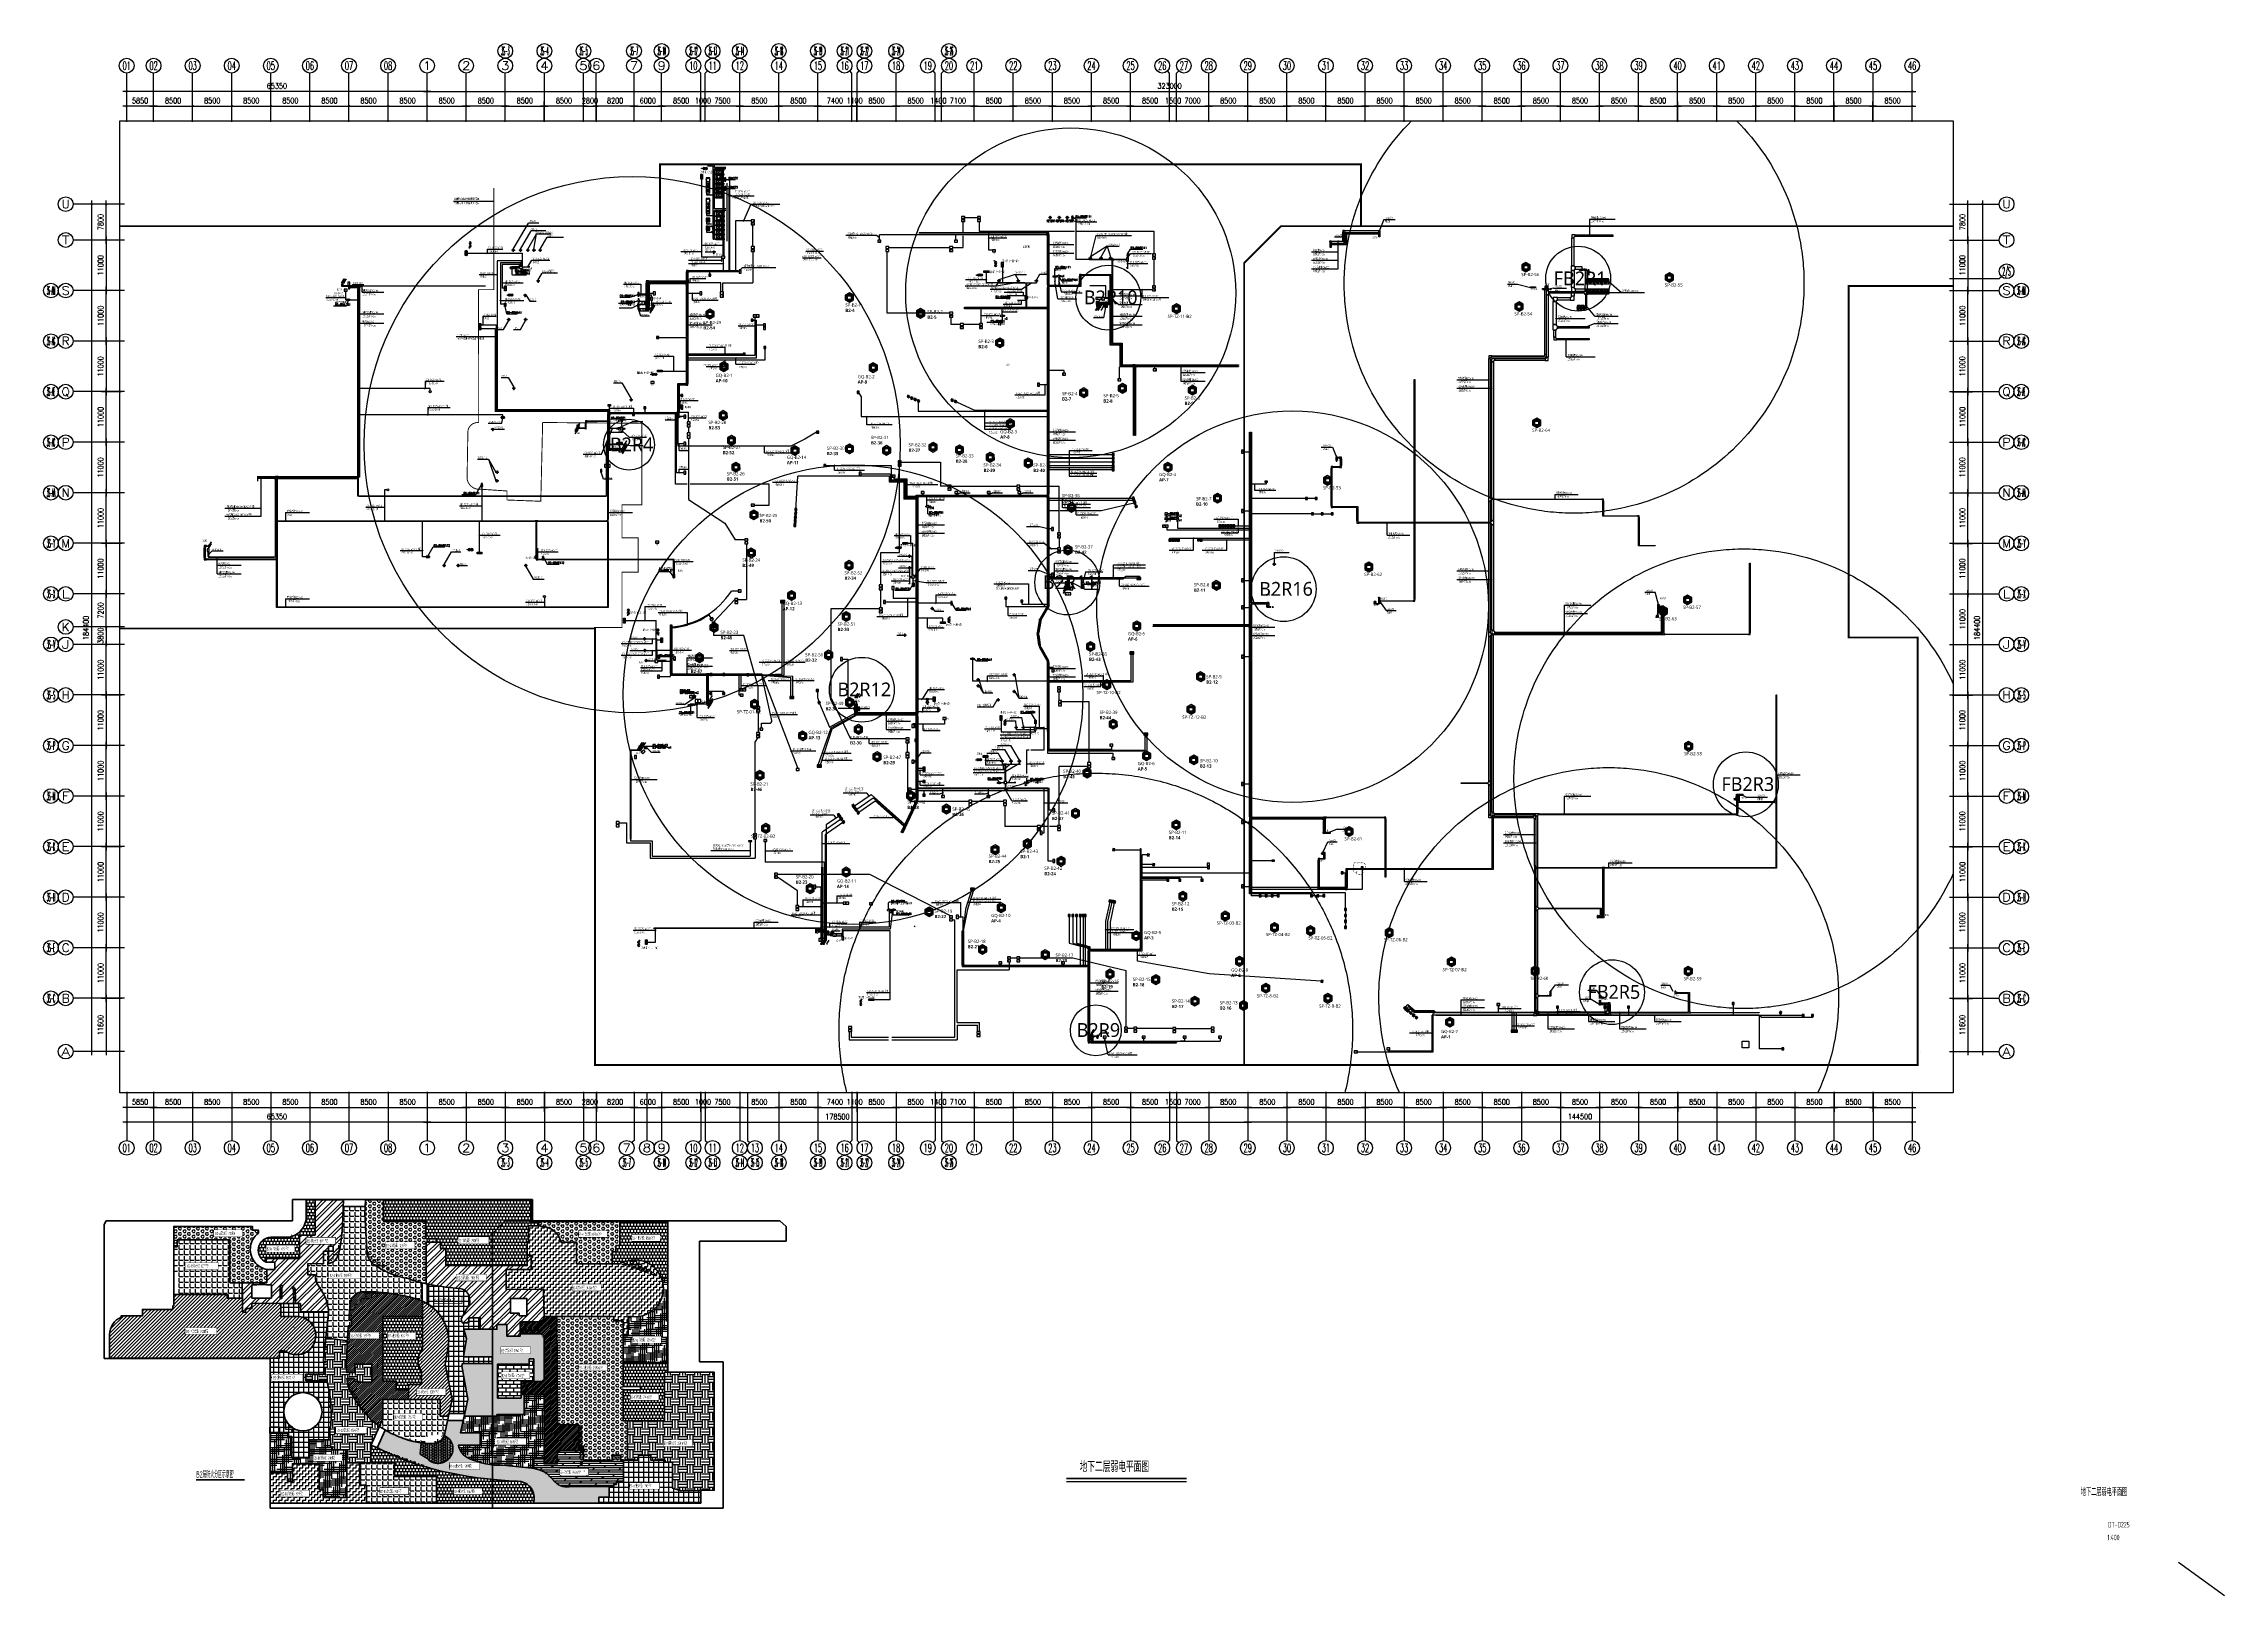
# Paper-space layout 'Layout1' of a CAD drawing. Extents: x 28 to 1214, y -18 to 826.
# The model-space entities are those that its viewports show. They can reach past a viewport. Long polylines and large blocks are cut down to what shows.
import ezdxf
from ezdxf.enums import TextEntityAlignment as Align

# ---------------------------------------------------------------- set-up
doc = ezdxf.new("R2010")
doc.units = 0
doc.header["$LTSCALE"] = 1000
doc.header["$MEASUREMENT"] = 0
for name, pattern in [('CONTINOUS', [0]), ('DASH', [0.35, 0.25, -0.1]), ('DASHDOT2', [6, 3, -1.5, 0, -1.5]), ('SDCEN9', [0.88, 0.6, -0.14, 0, -0.14]), ('SZGX_a-zzgr$0$DASHDOT2', [6, 3, -1.5, 0, -1.5])]:
    doc.linetypes.add(name, pattern=pattern)
doc.layers.get('0').update_dxf_attribs({"color": 1, "linetype": 'CONTINUOUS'})
doc.layers.get('Defpoints').update_dxf_attribs({"color": 8, "linetype": 'CONTINUOUS'})
for name, color, linetype in [('$AUDIT-BAD-LAYER', 7, 'CONTINUOUS'), ('000-修改记录', 1, 'CONTINUOUS'), ('AE-EL-TXT', 3, 'CONTINUOUS'), ('AP', 7, 'CONTINUOUS'), ('Arc_HATCH', 8, 'CONTINUOUS'), ('Arc_车道起止线', 8, 'CONTINUOUS'), ('AXIS', 3, 'CONTINUOUS'), ('A无产权', 5, 'CONTINUOUS'), ('CABLETRAY_DOTE', 5, 'CONTINUOUS'), ('CABLETRAY_WEAK', 6, 'CONTINUOUS'), ('E-L-LAMP', 11, 'CONTINUOUS'), ('e-LDZ2', 4, 'CONTINUOUS'), ('E-P-NL', 6, 'CONTINUOUS'), ('e-XDD', 7, 'CONTINUOUS'), ('rd-tbk', 1, 'CONTINUOUS'), ('rd-tbn', 7, 'CONTINUOUS'), ('T-BAS', 11, 'CONTINUOUS'), ('T-BSA TEXT', 7, '485_LINE'), ('T-C-CHANNELS', 30, 'CONTINUOUS'), ('T-DIFFUSE', 1, 'CONTINUOUS'), ('T-EQUM-COM', 1, 'CONTINUOUS'), ('T-G-RDJ', 4, 'CONTINUOUS'), ('T-I-CHANNELS', 2, 'CONTINUOUS'), ('T-INTEGRATE', 1, 'ToTP_LINE'), ('T-METER DATA', 150, 'C_LINE'), ('T-P-G RDJ', 1, 'CONTINOUS'), ('T-R-BAS', 11, 'CONTINUOUS'), ('T-R-INTEGRATE', 1, 'CONTINUOUS'), ('T-S-CHANNELS', 4, 'CONTINUOUS'), ('T-SYSTEM', 4, 'CONTINUOUS'), ('T-SYSTEM BLOCK', 4, 'CONTINUOUS'), ('T-TEXT', 7, 'CONTINUOUS'), ('T-TEXT-RD', 3, 'CONTINUOUS'), ('T-TL', 2, 'CONTINUOUS'), ('T-光企', 120, 'CONTINUOUS'), ('T-电源线槽', 1, 'CONTINUOUS'), ('T-铁塔', 3, 'CONTINUOUS'), ('TK', 3, 'CONTINUOUS'), ('W-4BF_B', 62, 'CONTINUOUS'), ('W-4BF_B_水泵水箱', 9, 'CONTINUOUS'), ('W-4BF_BJC', 30, 'CONTINUOUS'), ('W-4BF_BJC_水泵水箱基础', 9, 'CONTINUOUS'), ('W-4BF_DIM', 3, 'CONTINUOUS'), ('W-4BF_TEXT', 2, 'CONTINUOUS'), ('W-4BF_VALVE', 1, 'CONTINUOUS'), ('WALL', 9, 'CONTINUOUS'), ('WIRE-通讯', 4, 'CONTINUOUS'), ('X', 6, 'CONTINUOUS'), ('XD', 3, 'CONTINUOUS'), ('产权划分', 82, 'CONTINUOUS')]:
    doc.layers.add(name, color=color, linetype=linetype)
for name, color, linetype, lineweight in [('Arc_fire编号001', 8, 'DASHDOT2', 40), ('Arc_建筑红线', 8, 'CONTINUOUS', 40), ('arc_防火分区', 8, 'CONTINUOUS', 40), ('arc_防火分区标识', 8, 'CONTINUOUS', 40), ('W-4BF', 4, 'CONTINUOUS', 50)]:
    doc.layers.add(name, color=color, linetype=linetype, lineweight=lineweight)
doc.layers.add('DIM_MODI', color=6, linetype='CONTINUOUS', plot=False)
doc.styles.add('_TCH_AXIS', font='COMPLEX', dxfattribs={"bigfont": 'GBCBIG'})
doc.styles.add('_TCH_DIM', font='SIMPLEX', dxfattribs={"bigfont": 'GBCBIG'})
doc.styles.add('_TCH_LABEL', font='COMPLEX', dxfattribs={"bigfont": 'GBCBIG'})
doc.styles.add('_TEL_DIM', font='SIMPLEX', dxfattribs={"width": 0.8, "height": 3.5, "bigfont": 'HZTXT'})
doc.styles.add('AC-STANDARD', font='a复件 gbxwxt.shx', dxfattribs={"width": 0.8, "bigfont": 'a复件 gbhzfs.shx'})
doc.styles.add('DIM_FONT', font='SIMPLEX', dxfattribs={"width": 0.7, "bigfont": 'GBCBIG'})
doc.styles.add('GBSTYLE', font='gbxwxt.shx', dxfattribs={"width": 0.6, "bigfont": 'gbhzfs.shx'})
doc.styles.add('HZF', font='GBXWXT', dxfattribs={"width": 0.8, "bigfont": 'GBHZFS'})
doc.styles.add('HZTXT1', font='txtd.shx', dxfattribs={"width": 0.7, "bigfont": 'hztxt.shx'})
doc.styles.get("Standard").update_dxf_attribs({"font": 'GBENOR', "bigfont": 'GBCBIG'})
doc.styles.add('TK-FONT', font='gbxwxt.shx', dxfattribs={"width": 0.7, "bigfont": 'gbhzfs.shx'})
doc.styles.add('黑体', font='simhei.ttf', dxfattribs={"width": 0.8})
doc.linetypes.add('485_LINE', pattern='A,25.7,-3.58,["485",Standard,S=2.54,R=0,X=-3.2,Y=-1.27],-3.85', length=33.13)
doc.linetypes.add('C_LINE', pattern='A,25.7,-2.08,["C",Standard,S=2.54,R=0,X=-0.54,Y=-1.27],-2.35', length=30.13)
doc.linetypes.add('ToTP_LINE', pattern='A,25.7,-6.08,["TO,TP",Standard,S=2.54,R=0,X=-4.5,Y=-1.27],-6.85', length=38.63)
doc.dimstyles.new('DIMN150', dxfattribs={"dimscale": 1.5, "dimtxt": 300, "dimasz": 100, "dimexe": 250, "dimexo": 300, "dimgap": 150, "dimtad": 1, "dimdec": 0, "dimzin": 0, "dimdsep": 46, "dimtxsty": 'DIM_FONT', "dimblk": 'ARCHTICK', "dimcen": 0.09, "dimclrt": 7, "dimazin": 2, "dimtfac": 1, "dimtdec": 0, "dimtix": 1, "dimtmove": 2, "dimatfit": 3, "dimfxl": 1, "dimtolj": 1, "dimtzin": 0, "dimarcsym": 0})
doc.dimstyles.new('布局 400', dxfattribs={"dimscale": 0.01, "dimtxt": 300, "dimasz": 100, "dimexe": 250, "dimexo": 300, "dimgap": 150, "dimtad": 1, "dimdec": 0, "dimlfac": 400, "dimzin": 0, "dimdsep": 46, "dimtxsty": 'DIM_FONT', "dimblk": 'ARCHTICK', "dimcen": 0.09, "dimdle": 200, "dimclrt": 7, "dimazin": 2, "dimtfac": 1, "dimtdec": 0, "dimtix": 1, "dimtmove": 2, "dimatfit": 3, "dimldrblk": 'ARCHTICK', "dimfxl": 1, "dimtolj": 1, "dimtzin": 0, "dimarcsym": 0})
pattern_1 = [(0, (-1725.5166, -110.6383), (0, 2.991085), [2.1753345, -0.8157504]), (90, (-1725.5166, -110.6383), (-2.991085, 2e-16), [2.1753345, -0.8157504])]
pattern_2 = [(0, (-1725.5166, -110.6383), (0, 1.4129209), [0.8157504, -1.6315009]), (120, (-1725.5166, -110.6383), (-1.2236254, -0.7064604), [0.8157504, -1.6315009]), (60, (-1724.7008, -110.6383), (-1.2236254, 0.7064604), [0.8157504, -1.6315009])]
pattern_3 = [(0, (-1725.5166, -110.6383), (0, 1.7402676), []), (90, (-1725.5166, -110.6383), (-0.8701338, 1.74026762), [1.7402676, -1.7402676])]
pattern_4 = [(0, (-2024.49855, -391.2813), (0, 0.70646044), [0.40787522, -0.81575045]), (120, (-2024.49855, -391.2813), (-0.61181269, -0.35323022), [0.40787522, -0.81575045]), (60, (-2024.0907, -391.2813), (-0.61181269, 0.35323022), [0.40787522, -0.81575045])]
pattern_5 = [(0, (-2024.4985, -391.2813), (4.28215458, 1.07053864), [17.128618, -8.564309]), (90, (-2024.4985, -391.2813), (-1.07053864, -4.28215458), [17.128618, -8.564309])]
pattern_6 = [(0, (-2024.4985, -391.2813), (0, 1.7402676), []), (90, (-2024.49855, -391.2813), (-0.8701338, 1.74026762), [1.7402676, -1.7402676])]
pattern_7 = [(0, (-2024.4985, -391.2813), (0, 1.4129209), [0.8157504, -1.6315009]), (120, (-2024.4985, -391.2813), (-1.2236254, -0.7064604), [0.8157504, -1.6315009]), (60, (-2023.6828, -391.2813), (-1.2236254, 0.7064604), [0.8157504, -1.6315009])]

# ---------------------------------------------------------------- blocks, each defined once
blk = doc.blocks.new('_ArchTick')
at = {"color": 0, "linetype": 'ByBlock', "const_width": 0.4}
blk.add_lwpolyline([(-0.5, -0.5), (0.5, 0.5)], dxfattribs=at)
blk = doc.blocks.new('*D237')
at = {"layer": 'AXIS', "color": 0, "linetype": 'ByBlock', "lineweight": -2}
for p, q in [((258.1, 783.7), (258.1, 794.7)), ((279.4, 783.7), (279.4, 794.7)), ((281.4, 792.2), (256.1, 792.2))]:
    blk.add_line(p, q, dxfattribs=at)
at = {"layer": 'Defpoints', "color": 0, "linetype": 'ByBlock'}
for p in [(258.1, 792.2), (258.1, 780.7), (279.4, 780.7)]:
    blk.add_point(p, dxfattribs=at)
at = {"layer": 'AXIS', "color": 0, "linetype": 'ByBlock', "lineweight": -2, "rotation": 180}
blk.add_blockref('_ArchTick', (258.1, 792.2), dxfattribs=at)
at = {"layer": 'AXIS', "color": 0, "linetype": 'ByBlock', "lineweight": -2}
blk.add_blockref('_ArchTick', (279.4, 792.2), dxfattribs=at)
at = {"layer": 'AXIS', "color": 7, "linetype": 'ByBlock', "insert": (268.8, 795.2), "char_height": 3, "attachment_point": 5, "style": 'DIM_FONT'}
blk.add_mtext('\\A1;8500', dxfattribs=at)
blk = doc.blocks.new('*D239')
at = {"layer": 'AXIS', "color": 0, "linetype": 'ByBlock', "lineweight": -2}
for p, q in [((300.6, 783.7), (300.6, 794.7)), ((321.9, 783.7), (321.9, 794.7)), ((323.9, 792.2), (298.6, 792.2))]:
    blk.add_line(p, q, dxfattribs=at)
at = {"layer": 'Defpoints', "color": 0, "linetype": 'ByBlock'}
for p in [(300.6, 792.2), (300.6, 780.7), (321.9, 780.7)]:
    blk.add_point(p, dxfattribs=at)
at = {"layer": 'AXIS', "color": 0, "linetype": 'ByBlock', "lineweight": -2, "rotation": 180}
blk.add_blockref('_ArchTick', (300.6, 792.2), dxfattribs=at)
at = {"layer": 'AXIS', "color": 0, "linetype": 'ByBlock', "lineweight": -2}
blk.add_blockref('_ArchTick', (321.9, 792.2), dxfattribs=at)
at = {"layer": 'AXIS', "color": 7, "linetype": 'ByBlock', "insert": (311.3, 795.2), "char_height": 3, "attachment_point": 5, "style": 'DIM_FONT'}
blk.add_mtext('\\A1;8500', dxfattribs=at)
blk = doc.blocks.new('*D240')
at = {"layer": 'AXIS', "color": 0, "linetype": 'ByBlock', "lineweight": -2}
for p, q in [((321.9, 783.7), (321.9, 794.7)), ((328.9, 783.7), (328.9, 794.7)), ((321.9, 792.2), (320.9, 792.2)), ((321.9, 792.2), (328.9, 792.2)), ((328.9, 792.2), (329.9, 792.2))]:
    blk.add_line(p, q, dxfattribs=at)
at = {"layer": 'Defpoints', "color": 0, "linetype": 'ByBlock'}
for p in [(328.9, 792.2), (321.9, 780.7), (328.9, 780.7)]:
    blk.add_point(p, dxfattribs=at)
at = {"layer": 'AXIS', "color": 0, "linetype": 'ByBlock', "lineweight": -2}
blk.add_blockref('_ArchTick', (321.9, 792.2), dxfattribs=at)
at = {"layer": 'AXIS', "color": 0, "linetype": 'ByBlock', "lineweight": -2, "rotation": 180}
blk.add_blockref('_ArchTick', (328.9, 792.2), dxfattribs=at)
at = {"layer": 'AXIS', "color": 7, "linetype": 'ByBlock', "insert": (325.4, 795.2), "char_height": 3, "attachment_point": 5, "style": 'DIM_FONT'}
blk.add_mtext('\\A1;2800', dxfattribs=at)
blk = doc.blocks.new('*D241')
at = {"layer": 'AXIS', "color": 0, "linetype": 'ByBlock', "lineweight": -2}
for p, q in [((328.9, 783.7), (328.9, 794.7)), ((349.4, 783.7), (349.4, 794.7)), ((351.4, 792.2), (326.9, 792.2))]:
    blk.add_line(p, q, dxfattribs=at)
at = {"layer": 'Defpoints', "color": 0, "linetype": 'ByBlock'}
for p in [(328.9, 792.2), (328.9, 780.7), (349.4, 780.7)]:
    blk.add_point(p, dxfattribs=at)
at = {"layer": 'AXIS', "color": 0, "linetype": 'ByBlock', "lineweight": -2, "rotation": 180.0000000000009}
blk.add_blockref('_ArchTick', (328.9, 792.2), dxfattribs=at)
at = {"layer": 'AXIS', "color": 0, "linetype": 'ByBlock', "lineweight": -2}
blk.add_blockref('_ArchTick', (349.4, 792.2), dxfattribs=at)
at = {"layer": 'AXIS', "color": 7, "linetype": 'ByBlock', "insert": (339.1, 795.2), "char_height": 3, "attachment_point": 5, "style": 'DIM_FONT'}
blk.add_mtext('\\A1;8200', dxfattribs=at)
blk = doc.blocks.new('*D243')
at = {"layer": 'AXIS', "color": 0, "linetype": 'ByBlock', "lineweight": -2}
for p, q in [((364.4, 783.7), (364.4, 794.7)), ((385.6, 783.7), (385.6, 794.7)), ((387.6, 792.2), (362.4, 792.2))]:
    blk.add_line(p, q, dxfattribs=at)
at = {"layer": 'Defpoints', "color": 0, "linetype": 'ByBlock'}
for p in [(364.4, 792.2), (364.4, 780.7), (385.6, 780.7)]:
    blk.add_point(p, dxfattribs=at)
at = {"layer": 'AXIS', "color": 0, "linetype": 'ByBlock', "lineweight": -2, "rotation": 180.0000000000009}
blk.add_blockref('_ArchTick', (364.4, 792.2), dxfattribs=at)
at = {"layer": 'AXIS', "color": 0, "linetype": 'ByBlock', "lineweight": -2}
blk.add_blockref('_ArchTick', (385.6, 792.2), dxfattribs=at)
at = {"layer": 'AXIS', "color": 7, "linetype": 'ByBlock', "insert": (375, 795.2), "char_height": 3, "attachment_point": 5, "style": 'DIM_FONT'}
blk.add_mtext('\\A1;8500', dxfattribs=at)
blk = doc.blocks.new('*D244')
at = {"layer": 'AXIS', "color": 0, "linetype": 'ByBlock', "lineweight": -2}
for p, q in [((385.6, 783.7), (385.6, 794.7)), ((388.1, 783.7), (388.1, 794.7)), ((385.6, 792.2), (384.6, 792.2)), ((385.6, 792.2), (388.1, 792.2)), ((388.1, 792.2), (389.1, 792.2))]:
    blk.add_line(p, q, dxfattribs=at)
at = {"layer": 'Defpoints', "color": 0, "linetype": 'ByBlock'}
for p in [(388.1, 792.2), (385.6, 780.7), (388.1, 780.7)]:
    blk.add_point(p, dxfattribs=at)
at = {"layer": 'AXIS', "color": 0, "linetype": 'ByBlock', "lineweight": -2}
blk.add_blockref('_ArchTick', (385.6, 792.2), dxfattribs=at)
at = {"layer": 'AXIS', "color": 0, "linetype": 'ByBlock', "lineweight": -2, "rotation": 180}
blk.add_blockref('_ArchTick', (388.1, 792.2), dxfattribs=at)
at = {"layer": 'AXIS', "color": 7, "linetype": 'ByBlock', "insert": (386.9, 795.2), "char_height": 3, "attachment_point": 5, "style": 'DIM_FONT'}
blk.add_mtext('\\A1;1000', dxfattribs=at)
blk = doc.blocks.new('*D245')
at = {"layer": 'AXIS', "color": 0, "linetype": 'ByBlock', "lineweight": -2}
for p, q in [((388.1, 783.7), (388.1, 794.7)), ((406.9, 783.7), (406.9, 794.7)), ((408.9, 792.2), (386.1, 792.2))]:
    blk.add_line(p, q, dxfattribs=at)
at = {"layer": 'Defpoints', "color": 0, "linetype": 'ByBlock'}
for p in [(388.1, 792.2), (388.1, 780.7), (406.9, 780.7)]:
    blk.add_point(p, dxfattribs=at)
at = {"layer": 'AXIS', "color": 0, "linetype": 'ByBlock', "lineweight": -2}
for p, rotation in [((388.1, 792.2), 180.0000000000024), ((406.9, 792.2), 2.478017790963349e-12)]:
    blk.add_blockref('_ArchTick', p, dxfattribs=dict(at, rotation=rotation))
at = {"layer": 'AXIS', "color": 7, "linetype": 'ByBlock', "insert": (397.5, 795.2), "char_height": 3, "attachment_point": 5, "style": 'DIM_FONT'}
blk.add_mtext('\\A1;7500', dxfattribs=at)
blk = doc.blocks.new('*D247')
at = {"layer": 'AXIS', "color": 0, "linetype": 'ByBlock', "lineweight": -2}
for p, q in [((428.1, 783.7), (428.1, 794.7)), ((449.4, 783.7), (449.4, 794.7)), ((451.4, 792.2), (426.1, 792.2))]:
    blk.add_line(p, q, dxfattribs=at)
at = {"layer": 'Defpoints', "color": 0, "linetype": 'ByBlock'}
for p in [(428.1, 792.2), (428.1, 780.7), (449.4, 780.7)]:
    blk.add_point(p, dxfattribs=at)
at = {"layer": 'AXIS', "color": 0, "linetype": 'ByBlock', "lineweight": -2}
for p, rotation in [((428.1, 792.2), 180.0000000000024), ((449.4, 792.2), 2.478017790963349e-12)]:
    blk.add_blockref('_ArchTick', p, dxfattribs=dict(at, rotation=rotation))
at = {"layer": 'AXIS', "color": 7, "linetype": 'ByBlock', "insert": (438.8, 795.2), "char_height": 3, "attachment_point": 5, "style": 'DIM_FONT'}
blk.add_mtext('\\A1;8500', dxfattribs=at)
blk = doc.blocks.new('*D249')
at = {"layer": 'AXIS', "color": 0, "linetype": 'ByBlock', "lineweight": -2}
for p, q in [((467.9, 783.7), (467.9, 794.7)), ((470.6, 783.7), (470.6, 794.7)), ((467.9, 792.2), (466.9, 792.2)), ((470.6, 792.2), (467.9, 792.2)), ((470.6, 792.2), (471.6, 792.2))]:
    blk.add_line(p, q, dxfattribs=at)
at = {"layer": 'Defpoints', "color": 0, "linetype": 'ByBlock'}
for p in [(467.9, 792.2), (467.9, 780.7), (470.6, 780.7)]:
    blk.add_point(p, dxfattribs=at)
at = {"layer": 'AXIS', "color": 0, "linetype": 'ByBlock', "lineweight": -2}
for p, rotation in [((467.9, 792.2), 2.340888245557148e-12), ((470.6, 792.2), 180.0000000000024)]:
    blk.add_blockref('_ArchTick', p, dxfattribs=dict(at, rotation=rotation))
at = {"layer": 'AXIS', "color": 7, "linetype": 'ByBlock', "insert": (469.3, 795.2), "char_height": 3, "attachment_point": 5, "style": 'DIM_FONT'}
blk.add_mtext('\\A1;1100', dxfattribs=at)
blk = doc.blocks.new('*D251')
at = {"layer": 'AXIS', "color": 0, "linetype": 'ByBlock', "lineweight": -2}
for p, q in [((491.9, 783.7), (491.9, 794.7)), ((513.1, 783.7), (513.1, 794.7)), ((515.1, 792.2), (489.9, 792.2))]:
    blk.add_line(p, q, dxfattribs=at)
at = {"layer": 'Defpoints', "color": 0, "linetype": 'ByBlock'}
for p in [(491.9, 792.2), (491.9, 780.7), (513.1, 780.7)]:
    blk.add_point(p, dxfattribs=at)
at = {"layer": 'AXIS', "color": 0, "linetype": 'ByBlock', "lineweight": -2}
for p, rotation in [((491.9, 792.2), 180.0000000000021), ((513.1, 792.2), 2.158273559871304e-12)]:
    blk.add_blockref('_ArchTick', p, dxfattribs=dict(at, rotation=rotation))
at = {"layer": 'AXIS', "color": 7, "linetype": 'ByBlock', "insert": (502.5, 795.2), "char_height": 3, "attachment_point": 5, "style": 'DIM_FONT'}
blk.add_mtext('\\A1;8500', dxfattribs=at)
blk = doc.blocks.new('*D252')
at = {"layer": 'AXIS', "color": 0, "linetype": 'ByBlock', "lineweight": -2}
for p, q in [((513.1, 783.7), (513.1, 794.7)), ((516.6, 783.7), (516.6, 794.7)), ((513.1, 792.2), (512.1, 792.2)), ((513.1, 792.2), (516.6, 792.2)), ((516.6, 792.2), (517.6, 792.2))]:
    blk.add_line(p, q, dxfattribs=at)
at = {"layer": 'Defpoints', "color": 0, "linetype": 'ByBlock'}
for p in [(516.6, 792.2), (513.1, 780.7), (516.6, 780.7)]:
    blk.add_point(p, dxfattribs=at)
at = {"layer": 'AXIS', "color": 0, "linetype": 'ByBlock', "lineweight": -2}
blk.add_blockref('_ArchTick', (513.1, 792.2), dxfattribs=at)
at = {"layer": 'AXIS', "color": 0, "linetype": 'ByBlock', "lineweight": -2, "rotation": 180}
blk.add_blockref('_ArchTick', (516.6, 792.2), dxfattribs=at)
at = {"layer": 'AXIS', "color": 7, "linetype": 'ByBlock', "insert": (514.9, 795.2), "char_height": 3, "attachment_point": 5, "style": 'DIM_FONT'}
blk.add_mtext('\\A1;1400', dxfattribs=at)
blk = doc.blocks.new('*D253')
at = {"layer": 'AXIS', "color": 0, "linetype": 'ByBlock', "lineweight": -2}
for p, q in [((516.6, 783.7), (516.6, 794.7)), ((534.4, 783.7), (534.4, 794.7)), ((536.4, 792.2), (514.6, 792.2))]:
    blk.add_line(p, q, dxfattribs=at)
at = {"layer": 'Defpoints', "color": 0, "linetype": 'ByBlock'}
for p in [(516.6, 792.2), (516.6, 780.7), (534.4, 780.7)]:
    blk.add_point(p, dxfattribs=at)
at = {"layer": 'AXIS', "color": 0, "linetype": 'ByBlock', "lineweight": -2}
for p, rotation in [((516.6, 792.2), 180.0000000000037), ((534.4, 792.2), 3.677058657558518e-12)]:
    blk.add_blockref('_ArchTick', p, dxfattribs=dict(at, rotation=rotation))
at = {"layer": 'AXIS', "color": 7, "linetype": 'ByBlock', "insert": (525.5, 795.2), "char_height": 3, "attachment_point": 5, "style": 'DIM_FONT'}
blk.add_mtext('\\A1;7100', dxfattribs=at)
blk = doc.blocks.new('*D255')
at = {"layer": 'AXIS', "color": 0, "linetype": 'ByBlock', "lineweight": -2}
for p, q in [((555.6, 783.7), (555.6, 794.7)), ((576.9, 783.7), (576.9, 794.7)), ((578.9, 792.2), (553.6, 792.2))]:
    blk.add_line(p, q, dxfattribs=at)
at = {"layer": 'Defpoints', "color": 0, "linetype": 'ByBlock'}
for p in [(555.6, 792.2), (555.6, 780.7), (576.9, 780.7)]:
    blk.add_point(p, dxfattribs=at)
at = {"layer": 'AXIS', "color": 0, "linetype": 'ByBlock', "lineweight": -2}
for p, rotation in [((555.6, 792.2), 180.000000000004), ((576.9, 792.2), 3.996802888650564e-12)]:
    blk.add_blockref('_ArchTick', p, dxfattribs=dict(at, rotation=rotation))
at = {"layer": 'AXIS', "color": 7, "linetype": 'ByBlock', "insert": (566.3, 795.2), "char_height": 3, "attachment_point": 5, "style": 'DIM_FONT'}
blk.add_mtext('\\A1;8500', dxfattribs=at)
blk = doc.blocks.new('*D257')
at = {"layer": 'AXIS', "color": 0, "linetype": 'ByBlock', "lineweight": -2}
for p, q in [((598.1, 783.7), (598.1, 794.7)), ((619.4, 783.7), (619.4, 794.7)), ((621.4, 792.2), (596.1, 792.2))]:
    blk.add_line(p, q, dxfattribs=at)
at = {"layer": 'Defpoints', "color": 0, "linetype": 'ByBlock'}
for p in [(598.1, 792.2), (598.1, 780.7), (619.4, 780.7)]:
    blk.add_point(p, dxfattribs=at)
at = {"layer": 'AXIS', "color": 0, "linetype": 'ByBlock', "lineweight": -2}
for p, rotation in [((598.1, 792.2), 180.000000000004), ((619.4, 792.2), 3.996802888650564e-12)]:
    blk.add_blockref('_ArchTick', p, dxfattribs=dict(at, rotation=rotation))
at = {"layer": 'AXIS', "color": 7, "linetype": 'ByBlock', "insert": (608.8, 795.2), "char_height": 3, "attachment_point": 5, "style": 'DIM_FONT'}
blk.add_mtext('\\A1;8500', dxfattribs=at)
blk = doc.blocks.new('*D259')
at = {"layer": 'AXIS', "color": 0, "linetype": 'ByBlock', "lineweight": -2}
for p, q in [((640.6, 783.7), (640.6, 794.7)), ((644.4, 783.7), (644.4, 794.7)), ((640.6, 792.2), (639.6, 792.2)), ((644.4, 792.2), (640.6, 792.2)), ((644.4, 792.2), (645.4, 792.2))]:
    blk.add_line(p, q, dxfattribs=at)
at = {"layer": 'Defpoints', "color": 0, "linetype": 'ByBlock'}
for p in [(640.6, 792.2), (640.6, 780.7), (644.4, 780.7)]:
    blk.add_point(p, dxfattribs=at)
at = {"layer": 'AXIS', "color": 0, "linetype": 'ByBlock', "lineweight": -2}
for p, rotation in [((640.6, 792.2), 1.730221746716153e-12), ((644.4, 792.2), 180.0000000000017)]:
    blk.add_blockref('_ArchTick', p, dxfattribs=dict(at, rotation=rotation))
at = {"layer": 'AXIS', "color": 7, "linetype": 'ByBlock', "insert": (642.5, 795.2), "char_height": 3, "attachment_point": 5, "style": 'DIM_FONT'}
blk.add_mtext('\\A1;1500', dxfattribs=at)
blk = doc.blocks.new('*D261')
at = {"layer": 'AXIS', "color": 0, "linetype": 'ByBlock', "lineweight": -2}
for p, q in [((661.9, 783.7), (661.9, 794.7)), ((683.1, 783.7), (683.1, 794.7)), ((685.1, 792.2), (659.9, 792.2))]:
    blk.add_line(p, q, dxfattribs=at)
at = {"layer": 'Defpoints', "color": 0, "linetype": 'ByBlock'}
for p in [(661.9, 792.2), (661.9, 780.7), (683.1, 780.7)]:
    blk.add_point(p, dxfattribs=at)
at = {"layer": 'AXIS', "color": 0, "linetype": 'ByBlock', "lineweight": -2}
for p, rotation in [((661.9, 792.2), 180.0000000000015), ((683.1, 792.2), 1.518785097687214e-12)]:
    blk.add_blockref('_ArchTick', p, dxfattribs=dict(at, rotation=rotation))
at = {"layer": 'AXIS', "color": 7, "linetype": 'ByBlock', "insert": (672.5, 795.2), "char_height": 3, "attachment_point": 5, "style": 'DIM_FONT'}
blk.add_mtext('\\A1;8500', dxfattribs=at)
blk = doc.blocks.new('*D263')
at = {"layer": 'AXIS', "color": 0, "linetype": 'ByBlock', "lineweight": -2}
for p, q in [((704.4, 783.7), (704.4, 794.7)), ((725.6, 783.7), (725.6, 794.7)), ((727.6, 792.2), (702.4, 792.2))]:
    blk.add_line(p, q, dxfattribs=at)
at = {"layer": 'Defpoints', "color": 0, "linetype": 'ByBlock'}
for p in [(704.4, 792.2), (704.4, 780.7), (725.6, 780.7)]:
    blk.add_point(p, dxfattribs=at)
at = {"layer": 'AXIS', "color": 0, "linetype": 'ByBlock', "lineweight": -2}
for p, rotation in [((704.4, 792.2), 180.0000000000015), ((725.6, 792.2), 1.518785097687214e-12)]:
    blk.add_blockref('_ArchTick', p, dxfattribs=dict(at, rotation=rotation))
at = {"layer": 'AXIS', "color": 7, "linetype": 'ByBlock', "insert": (715, 795.2), "char_height": 3, "attachment_point": 5, "style": 'DIM_FONT'}
blk.add_mtext('\\A1;8500', dxfattribs=at)
blk = doc.blocks.new('*D265')
at = {"layer": 'AXIS', "color": 0, "linetype": 'ByBlock', "lineweight": -2}
for p, q in [((746.9, 783.7), (746.9, 794.7)), ((768.1, 783.7), (768.1, 794.7)), ((770.1, 792.2), (744.9, 792.2))]:
    blk.add_line(p, q, dxfattribs=at)
at = {"layer": 'Defpoints', "color": 0, "linetype": 'ByBlock'}
for p in [(746.9, 792.2), (746.9, 780.7), (768.1, 780.7)]:
    blk.add_point(p, dxfattribs=at)
at = {"layer": 'AXIS', "color": 0, "linetype": 'ByBlock', "lineweight": -2}
for p, rotation in [((746.9, 792.2), 180.0000000000015), ((768.1, 792.2), 1.518785097687214e-12)]:
    blk.add_blockref('_ArchTick', p, dxfattribs=dict(at, rotation=rotation))
at = {"layer": 'AXIS', "color": 7, "linetype": 'ByBlock', "insert": (757.5, 795.2), "char_height": 3, "attachment_point": 5, "style": 'DIM_FONT'}
blk.add_mtext('\\A1;8500', dxfattribs=at)
blk = doc.blocks.new('*D268')
at = {"layer": 'AXIS', "color": 0, "linetype": 'ByBlock', "lineweight": -2}
for p, q in [((789.4, 783.7), (789.4, 794.7)), ((810.6, 783.7), (810.6, 794.7)), ((812.6, 792.2), (787.4, 792.2))]:
    blk.add_line(p, q, dxfattribs=at)
at = {"layer": 'Defpoints', "color": 0, "linetype": 'ByBlock'}
for p in [(789.4, 792.2), (789.4, 780.7), (810.6, 780.7)]:
    blk.add_point(p, dxfattribs=at)
at = {"layer": 'AXIS', "color": 0, "linetype": 'ByBlock', "lineweight": -2}
for p, rotation in [((789.4, 792.2), 180.0000000000015), ((810.6, 792.2), 1.518785097687214e-12)]:
    blk.add_blockref('_ArchTick', p, dxfattribs=dict(at, rotation=rotation))
at = {"layer": 'AXIS', "color": 7, "linetype": 'ByBlock', "insert": (800, 795.2), "char_height": 3, "attachment_point": 5, "style": 'DIM_FONT'}
blk.add_mtext('\\A1;8500', dxfattribs=at)
blk = doc.blocks.new('*D270')
at = {"layer": 'AXIS', "color": 0, "linetype": 'ByBlock', "lineweight": -2}
for p, q in [((831.9, 783.7), (831.9, 794.7)), ((853.1, 783.7), (853.1, 794.7)), ((855.1, 792.2), (829.9, 792.2))]:
    blk.add_line(p, q, dxfattribs=at)
at = {"layer": 'Defpoints', "color": 0, "linetype": 'ByBlock'}
for p in [(831.9, 792.2), (831.9, 780.7), (853.1, 780.7)]:
    blk.add_point(p, dxfattribs=at)
at = {"layer": 'AXIS', "color": 0, "linetype": 'ByBlock', "lineweight": -2}
for p, rotation in [((831.9, 792.2), 180.0000000000015), ((853.1, 792.2), 1.518785097687214e-12)]:
    blk.add_blockref('_ArchTick', p, dxfattribs=dict(at, rotation=rotation))
at = {"layer": 'AXIS', "color": 7, "linetype": 'ByBlock', "insert": (842.5, 795.2), "char_height": 3, "attachment_point": 5, "style": 'DIM_FONT'}
blk.add_mtext('\\A1;8500', dxfattribs=at)
blk = doc.blocks.new('*D272')
at = {"layer": 'AXIS', "color": 0, "linetype": 'ByBlock', "lineweight": -2}
for p, q in [((874.4, 783.7), (874.4, 794.7)), ((895.6, 783.7), (895.6, 794.7)), ((897.6, 792.2), (872.4, 792.2))]:
    blk.add_line(p, q, dxfattribs=at)
at = {"layer": 'Defpoints', "color": 0, "linetype": 'ByBlock'}
for p in [(874.4, 792.2), (874.4, 780.7), (895.6, 780.7)]:
    blk.add_point(p, dxfattribs=at)
at = {"layer": 'AXIS', "color": 0, "linetype": 'ByBlock', "lineweight": -2}
for p, rotation in [((874.4, 792.2), 180.0000000000015), ((895.6, 792.2), 1.518785097687214e-12)]:
    blk.add_blockref('_ArchTick', p, dxfattribs=dict(at, rotation=rotation))
at = {"layer": 'AXIS', "color": 7, "linetype": 'ByBlock', "insert": (885, 795.2), "char_height": 3, "attachment_point": 5, "style": 'DIM_FONT'}
blk.add_mtext('\\A1;8500', dxfattribs=at)
blk = doc.blocks.new('*D274')
at = {"layer": 'AXIS', "color": 0, "linetype": 'ByBlock', "lineweight": -2}
for p, q in [((916.9, 783.7), (916.9, 794.7)), ((938.1, 783.7), (938.1, 794.7)), ((940.1, 792.2), (914.9, 792.2))]:
    blk.add_line(p, q, dxfattribs=at)
at = {"layer": 'Defpoints', "color": 0, "linetype": 'ByBlock'}
for p in [(916.9, 792.2), (916.9, 780.7), (938.1, 780.7)]:
    blk.add_point(p, dxfattribs=at)
at = {"layer": 'AXIS', "color": 0, "linetype": 'ByBlock', "lineweight": -2}
for p, rotation in [((916.9, 792.2), 180.0000000000015), ((938.1, 792.2), 1.518785097687214e-12)]:
    blk.add_blockref('_ArchTick', p, dxfattribs=dict(at, rotation=rotation))
at = {"layer": 'AXIS', "color": 7, "linetype": 'ByBlock', "insert": (927.5, 795.2), "char_height": 3, "attachment_point": 5, "style": 'DIM_FONT'}
blk.add_mtext('\\A1;8500', dxfattribs=at)
blk = doc.blocks.new('*D276')
at = {"layer": 'AXIS', "color": 0, "linetype": 'ByBlock', "lineweight": -2}
for p, q in [((959.4, 783.7), (959.4, 794.7)), ((980.6, 783.7), (980.6, 794.7)), ((982.6, 792.2), (957.4, 792.2))]:
    blk.add_line(p, q, dxfattribs=at)
at = {"layer": 'Defpoints', "color": 0, "linetype": 'ByBlock'}
for p in [(959.4, 792.2), (959.4, 780.7), (980.6, 780.7)]:
    blk.add_point(p, dxfattribs=at)
at = {"layer": 'AXIS', "color": 0, "linetype": 'ByBlock', "lineweight": -2}
for p, rotation in [((959.4, 792.2), 180.0000000000015), ((980.6, 792.2), 1.518785097687214e-12)]:
    blk.add_blockref('_ArchTick', p, dxfattribs=dict(at, rotation=rotation))
at = {"layer": 'AXIS', "color": 7, "linetype": 'ByBlock', "insert": (970, 795.2), "char_height": 3, "attachment_point": 5, "style": 'DIM_FONT'}
blk.add_mtext('\\A1;8500', dxfattribs=at)
blk = doc.blocks.new('*D278')
at = {"layer": 'AXIS', "color": 0, "linetype": 'ByBlock', "lineweight": -2}
for p, q in [((1001.9, 783.7), (1001.9, 794.7)), ((1023.1, 783.7), (1023.1, 794.7)), ((1025.1, 792.2), (999.9, 792.2))]:
    blk.add_line(p, q, dxfattribs=at)
at = {"layer": 'Defpoints', "color": 0, "linetype": 'ByBlock'}
for p in [(1001.9, 792.2), (1001.9, 780.7), (1023.1, 780.7)]:
    blk.add_point(p, dxfattribs=at)
at = {"layer": 'AXIS', "color": 0, "linetype": 'ByBlock', "lineweight": -2}
for p, rotation in [((1001.9, 792.2), 180.0000000000015), ((1023.1, 792.2), 1.518785097687214e-12)]:
    blk.add_blockref('_ArchTick', p, dxfattribs=dict(at, rotation=rotation))
at = {"layer": 'AXIS', "color": 7, "linetype": 'ByBlock', "insert": (1012.5, 795.2), "char_height": 3, "attachment_point": 5, "style": 'DIM_FONT'}
blk.add_mtext('\\A1;8500', dxfattribs=at)
blk = doc.blocks.new('*D280')
at = {"layer": 'AXIS', "color": 0, "linetype": 'ByBlock', "lineweight": -2}
for p, q in [((62.3, 308.9), (62.3, 275.9)), ((70.8, 306.9), (59.8, 306.9)), ((70.8, 277.9), (59.8, 277.9))]:
    blk.add_line(p, q, dxfattribs=at)
at = {"layer": 'Defpoints', "color": 0, "linetype": 'ByBlock'}
for p in [(73.8, 306.9), (62.3, 277.9), (73.8, 277.9)]:
    blk.add_point(p, dxfattribs=at)
at = {"layer": 'AXIS', "color": 0, "linetype": 'ByBlock', "lineweight": -2}
for p, rotation in [((62.3, 306.9), 90), ((62.3, 277.9), 270)]:
    blk.add_blockref('_ArchTick', p, dxfattribs=dict(at, rotation=rotation))
at = {"layer": 'AXIS', "color": 7, "linetype": 'ByBlock', "insert": (59.3, 292.4), "char_height": 3, "attachment_point": 5, "rotation": 90, "style": 'DIM_FONT'}
blk.add_mtext('\\A1;11600', dxfattribs=at)
blk = doc.blocks.new('*D281')
at = {"layer": 'AXIS', "color": 0, "linetype": 'ByBlock', "lineweight": -2}
for p, q in [((62.8, 738.9), (51.8, 738.9)), ((54.3, 740.9), (54.3, 275.9)), ((62.8, 277.9), (51.8, 277.9))]:
    blk.add_line(p, q, dxfattribs=at)
at = {"layer": 'Defpoints', "color": 0, "linetype": 'ByBlock'}
for p in [(65.8, 738.9), (54.3, 277.9), (65.8, 277.9)]:
    blk.add_point(p, dxfattribs=at)
at = {"layer": 'AXIS', "color": 0, "linetype": 'ByBlock', "lineweight": -2}
for p, rotation in [((54.3, 738.9), 90), ((54.3, 277.9), 270)]:
    blk.add_blockref('_ArchTick', p, dxfattribs=dict(at, rotation=rotation))
at = {"layer": 'AXIS', "color": 7, "linetype": 'ByBlock', "insert": (51.3, 508.4), "char_height": 3, "attachment_point": 5, "rotation": 90, "style": 'DIM_FONT'}
blk.add_mtext('\\A1;184400', dxfattribs=at)
blk = doc.blocks.new('*D283')
at = {"layer": 'AXIS', "color": 0, "linetype": 'ByBlock', "lineweight": -2}
for p, q in [((70.8, 361.9), (59.8, 361.9)), ((62.3, 363.9), (62.3, 332.4)), ((70.8, 334.4), (59.8, 334.4))]:
    blk.add_line(p, q, dxfattribs=at)
at = {"layer": 'Defpoints', "color": 0, "linetype": 'ByBlock'}
for p in [(73.8, 361.9), (62.3, 334.4), (73.8, 334.4)]:
    blk.add_point(p, dxfattribs=at)
at = {"layer": 'AXIS', "color": 0, "linetype": 'ByBlock', "lineweight": -2}
for p, rotation in [((62.3, 361.9), 90), ((62.3, 334.4), 270)]:
    blk.add_blockref('_ArchTick', p, dxfattribs=dict(at, rotation=rotation))
at = {"layer": 'AXIS', "color": 7, "linetype": 'ByBlock', "insert": (59.3, 348.2), "char_height": 3, "attachment_point": 5, "rotation": 90, "style": 'DIM_FONT'}
blk.add_mtext('\\A1;11000', dxfattribs=at)
blk = doc.blocks.new('*D284')
at = {"layer": 'AXIS', "color": 0, "linetype": 'ByBlock', "lineweight": -2}
for p, q in [((70.8, 416.9), (59.8, 416.9)), ((62.3, 418.9), (62.3, 387.4)), ((70.8, 389.4), (59.8, 389.4))]:
    blk.add_line(p, q, dxfattribs=at)
at = {"layer": 'Defpoints', "color": 0, "linetype": 'ByBlock'}
for p in [(73.8, 416.9), (62.3, 389.4), (73.8, 389.4)]:
    blk.add_point(p, dxfattribs=at)
at = {"layer": 'AXIS', "color": 0, "linetype": 'ByBlock', "lineweight": -2}
for p, rotation in [((62.3, 416.9), 90), ((62.3, 389.4), 270)]:
    blk.add_blockref('_ArchTick', p, dxfattribs=dict(at, rotation=rotation))
at = {"layer": 'AXIS', "color": 7, "linetype": 'ByBlock', "insert": (59.3, 403.2), "char_height": 3, "attachment_point": 5, "rotation": 90, "style": 'DIM_FONT'}
blk.add_mtext('\\A1;11000', dxfattribs=at)
blk = doc.blocks.new('*D288')
at = {"layer": 'AXIS', "color": 0, "linetype": 'ByBlock', "lineweight": -2}
for p, q in [((70.8, 471.9), (59.8, 471.9)), ((62.3, 473.9), (62.3, 442.4)), ((70.8, 444.4), (59.8, 444.4))]:
    blk.add_line(p, q, dxfattribs=at)
at = {"layer": 'Defpoints', "color": 0, "linetype": 'ByBlock'}
for p in [(73.8, 471.9), (62.3, 444.4), (73.8, 444.4)]:
    blk.add_point(p, dxfattribs=at)
at = {"layer": 'AXIS', "color": 0, "linetype": 'ByBlock', "lineweight": -2}
for p, rotation in [((62.3, 471.9), 90), ((62.3, 444.4), 270)]:
    blk.add_blockref('_ArchTick', p, dxfattribs=dict(at, rotation=rotation))
at = {"layer": 'AXIS', "color": 7, "linetype": 'ByBlock', "insert": (59.3, 458.2), "char_height": 3, "attachment_point": 5, "rotation": 90, "style": 'DIM_FONT'}
blk.add_mtext('\\A1;11000', dxfattribs=at)
blk = doc.blocks.new('*D289')
at = {"layer": 'AXIS', "color": 0, "linetype": 'ByBlock', "lineweight": -2}
for p, q in [((70.8, 508.9), (59.8, 508.9)), ((70.8, 499.4), (59.8, 499.4)), ((62.3, 508.9), (62.3, 509.9)), ((62.3, 508.9), (62.3, 499.4)), ((62.3, 499.4), (62.3, 498.4))]:
    blk.add_line(p, q, dxfattribs=at)
at = {"layer": 'Defpoints', "color": 0, "linetype": 'ByBlock'}
for p in [(62.3, 499.4), (73.8, 508.9), (73.8, 499.4)]:
    blk.add_point(p, dxfattribs=at)
at = {"layer": 'AXIS', "color": 0, "linetype": 'ByBlock', "lineweight": -2}
for p, rotation in [((62.3, 508.9), 270), ((62.3, 499.4), 90)]:
    blk.add_blockref('_ArchTick', p, dxfattribs=dict(at, rotation=rotation))
at = {"layer": 'AXIS', "color": 7, "linetype": 'ByBlock', "insert": (59.3, 504.2), "char_height": 3, "attachment_point": 5, "rotation": 90, "style": 'DIM_FONT'}
blk.add_mtext('\\A1;3800', dxfattribs=at)
blk = doc.blocks.new('*D291')
at = {"layer": 'AXIS', "color": 0, "linetype": 'ByBlock', "lineweight": -2}
for p, q in [((70.8, 554.4), (59.8, 554.4)), ((62.3, 556.4), (62.3, 524.9)), ((70.8, 526.9), (59.8, 526.9))]:
    blk.add_line(p, q, dxfattribs=at)
at = {"layer": 'Defpoints', "color": 0, "linetype": 'ByBlock'}
for p in [(73.8, 554.4), (62.3, 526.9), (73.8, 526.9)]:
    blk.add_point(p, dxfattribs=at)
at = {"layer": 'AXIS', "color": 0, "linetype": 'ByBlock', "lineweight": -2}
for p, rotation in [((62.3, 554.4), 90), ((62.3, 526.9), 270)]:
    blk.add_blockref('_ArchTick', p, dxfattribs=dict(at, rotation=rotation))
at = {"layer": 'AXIS', "color": 7, "linetype": 'ByBlock', "insert": (59.3, 540.7), "char_height": 3, "attachment_point": 5, "rotation": 90, "style": 'DIM_FONT'}
blk.add_mtext('\\A1;11000', dxfattribs=at)
blk = doc.blocks.new('*D294')
at = {"layer": 'AXIS', "color": 0, "linetype": 'ByBlock', "lineweight": -2}
for p, q in [((70.8, 609.4), (59.8, 609.4)), ((62.3, 611.4), (62.3, 579.9)), ((70.8, 581.9), (59.8, 581.9))]:
    blk.add_line(p, q, dxfattribs=at)
at = {"layer": 'Defpoints', "color": 0, "linetype": 'ByBlock'}
for p in [(73.8, 609.4), (62.3, 581.9), (73.8, 581.9)]:
    blk.add_point(p, dxfattribs=at)
at = {"layer": 'AXIS', "color": 0, "linetype": 'ByBlock', "lineweight": -2}
for p, rotation in [((62.3, 609.4), 90), ((62.3, 581.9), 270)]:
    blk.add_blockref('_ArchTick', p, dxfattribs=dict(at, rotation=rotation))
at = {"layer": 'AXIS', "color": 7, "linetype": 'ByBlock', "insert": (59.3, 595.7), "char_height": 3, "attachment_point": 5, "rotation": 90, "style": 'DIM_FONT'}
blk.add_mtext('\\A1;11000', dxfattribs=at)
blk = doc.blocks.new('*D296')
at = {"layer": 'AXIS', "color": 0, "linetype": 'ByBlock', "lineweight": -2}
for p, q in [((70.8, 719.4), (59.8, 719.4)), ((62.3, 721.4), (62.3, 689.9)), ((70.8, 691.9), (59.8, 691.9))]:
    blk.add_line(p, q, dxfattribs=at)
at = {"layer": 'Defpoints', "color": 0, "linetype": 'ByBlock'}
for p in [(73.8, 719.4), (62.3, 691.9), (73.8, 691.9)]:
    blk.add_point(p, dxfattribs=at)
at = {"layer": 'AXIS', "color": 0, "linetype": 'ByBlock', "lineweight": -2}
for p, rotation in [((62.3, 719.4), 90), ((62.3, 691.9), 270)]:
    blk.add_blockref('_ArchTick', p, dxfattribs=dict(at, rotation=rotation))
at = {"layer": 'AXIS', "color": 7, "linetype": 'ByBlock', "insert": (59.3, 705.7), "char_height": 3, "attachment_point": 5, "rotation": 90, "style": 'DIM_FONT'}
blk.add_mtext('\\A1;11000', dxfattribs=at)
blk = doc.blocks.new('*D297')
at = {"layer": 'AXIS', "color": 0, "linetype": 'ByBlock', "lineweight": -2}
for p, q in [((70.8, 664.4), (59.8, 664.4)), ((62.3, 666.4), (62.3, 634.9)), ((70.8, 636.9), (59.8, 636.9))]:
    blk.add_line(p, q, dxfattribs=at)
at = {"layer": 'Defpoints', "color": 0, "linetype": 'ByBlock'}
for p in [(73.8, 664.4), (62.3, 636.9), (73.8, 636.9)]:
    blk.add_point(p, dxfattribs=at)
at = {"layer": 'AXIS', "color": 0, "linetype": 'ByBlock', "lineweight": -2}
for p, rotation in [((62.3, 664.4), 90), ((62.3, 636.9), 270)]:
    blk.add_blockref('_ArchTick', p, dxfattribs=dict(at, rotation=rotation))
at = {"layer": 'AXIS', "color": 7, "linetype": 'ByBlock', "insert": (59.3, 650.7), "char_height": 3, "attachment_point": 5, "rotation": 90, "style": 'DIM_FONT'}
blk.add_mtext('\\A1;11000', dxfattribs=at)
blk = doc.blocks.new('*D299')
at = {"layer": 'AXIS', "color": 0, "linetype": 'ByBlock', "lineweight": -2}
for p, q in [((1074.7, 308.9), (1074.7, 275.9)), ((1066.2, 306.9), (1077.2, 306.9)), ((1066.2, 277.9), (1077.2, 277.9))]:
    blk.add_line(p, q, dxfattribs=at)
at = {"layer": 'Defpoints', "color": 0, "linetype": 'ByBlock'}
for p in [(1063.2, 306.9), (1063.2, 277.9), (1074.7, 277.9)]:
    blk.add_point(p, dxfattribs=at)
at = {"layer": 'AXIS', "color": 0, "linetype": 'ByBlock', "lineweight": -2}
for p, rotation in [((1074.7, 306.9), 90), ((1074.7, 277.9), 270)]:
    blk.add_blockref('_ArchTick', p, dxfattribs=dict(at, rotation=rotation))
at = {"layer": 'AXIS', "color": 7, "linetype": 'ByBlock', "insert": (1071.7, 292.4), "char_height": 3, "attachment_point": 5, "rotation": 90, "style": 'DIM_FONT'}
blk.add_mtext('\\A1;11600', dxfattribs=at)
blk = doc.blocks.new('*D300')
at = {"layer": 'AXIS', "color": 0, "linetype": 'ByBlock', "lineweight": -2}
for p, q in [((1074.2, 738.9), (1085.2, 738.9)), ((1082.7, 740.9), (1082.7, 275.9)), ((1074.2, 277.9), (1085.2, 277.9))]:
    blk.add_line(p, q, dxfattribs=at)
at = {"layer": 'Defpoints', "color": 0, "linetype": 'ByBlock'}
for p in [(1071.2, 738.9), (1071.2, 277.9), (1082.7, 277.9)]:
    blk.add_point(p, dxfattribs=at)
at = {"layer": 'AXIS', "color": 0, "linetype": 'ByBlock', "lineweight": -2}
for p, rotation in [((1082.7, 738.9), 90), ((1082.7, 277.9), 270)]:
    blk.add_blockref('_ArchTick', p, dxfattribs=dict(at, rotation=rotation))
at = {"layer": 'AXIS', "color": 7, "linetype": 'ByBlock', "insert": (1079.7, 508.4), "char_height": 3, "attachment_point": 5, "rotation": 90, "style": 'DIM_FONT'}
blk.add_mtext('\\A1;184400', dxfattribs=at)
blk = doc.blocks.new('*D302')
at = {"layer": 'AXIS', "color": 0, "linetype": 'ByBlock', "lineweight": -2}
for p, q in [((1066.2, 361.9), (1077.2, 361.9)), ((1074.7, 363.9), (1074.7, 332.4)), ((1066.2, 334.4), (1077.2, 334.4))]:
    blk.add_line(p, q, dxfattribs=at)
at = {"layer": 'Defpoints', "color": 0, "linetype": 'ByBlock'}
for p in [(1063.2, 361.9), (1063.2, 334.4), (1074.7, 334.4)]:
    blk.add_point(p, dxfattribs=at)
at = {"layer": 'AXIS', "color": 0, "linetype": 'ByBlock', "lineweight": -2}
for p, rotation in [((1074.7, 361.9), 90), ((1074.7, 334.4), 270)]:
    blk.add_blockref('_ArchTick', p, dxfattribs=dict(at, rotation=rotation))
at = {"layer": 'AXIS', "color": 7, "linetype": 'ByBlock', "insert": (1071.7, 348.2), "char_height": 3, "attachment_point": 5, "rotation": 90, "style": 'DIM_FONT'}
blk.add_mtext('\\A1;11000', dxfattribs=at)
blk = doc.blocks.new('*D303')
at = {"layer": 'AXIS', "color": 0, "linetype": 'ByBlock', "lineweight": -2}
for p, q in [((1066.2, 416.9), (1077.2, 416.9)), ((1074.7, 418.9), (1074.7, 387.4)), ((1066.2, 389.4), (1077.2, 389.4))]:
    blk.add_line(p, q, dxfattribs=at)
at = {"layer": 'Defpoints', "color": 0, "linetype": 'ByBlock'}
for p in [(1063.2, 416.9), (1063.2, 389.4), (1074.7, 389.4)]:
    blk.add_point(p, dxfattribs=at)
at = {"layer": 'AXIS', "color": 0, "linetype": 'ByBlock', "lineweight": -2}
for p, rotation in [((1074.7, 416.9), 90), ((1074.7, 389.4), 270)]:
    blk.add_blockref('_ArchTick', p, dxfattribs=dict(at, rotation=rotation))
at = {"layer": 'AXIS', "color": 7, "linetype": 'ByBlock', "insert": (1071.7, 403.2), "char_height": 3, "attachment_point": 5, "rotation": 90, "style": 'DIM_FONT'}
blk.add_mtext('\\A1;11000', dxfattribs=at)
blk = doc.blocks.new('*D307')
at = {"layer": 'AXIS', "color": 0, "linetype": 'ByBlock', "lineweight": -2}
for p, q in [((1066.2, 471.9), (1077.2, 471.9)), ((1074.7, 473.9), (1074.7, 442.4)), ((1066.2, 444.4), (1077.2, 444.4))]:
    blk.add_line(p, q, dxfattribs=at)
at = {"layer": 'Defpoints', "color": 0, "linetype": 'ByBlock'}
for p in [(1063.2, 471.9), (1063.2, 444.4), (1074.7, 444.4)]:
    blk.add_point(p, dxfattribs=at)
at = {"layer": 'AXIS', "color": 0, "linetype": 'ByBlock', "lineweight": -2}
for p, rotation in [((1074.7, 471.9), 90), ((1074.7, 444.4), 270)]:
    blk.add_blockref('_ArchTick', p, dxfattribs=dict(at, rotation=rotation))
at = {"layer": 'AXIS', "color": 7, "linetype": 'ByBlock', "insert": (1071.7, 458.2), "char_height": 3, "attachment_point": 5, "rotation": 90, "style": 'DIM_FONT'}
blk.add_mtext('\\A1;11000', dxfattribs=at)
blk = doc.blocks.new('*D309')
at = {"layer": 'AXIS', "color": 0, "linetype": 'ByBlock', "lineweight": -2}
for p, q in [((1066.2, 554.4), (1077.2, 554.4)), ((1074.7, 556.4), (1074.7, 524.9)), ((1066.2, 526.9), (1077.2, 526.9))]:
    blk.add_line(p, q, dxfattribs=at)
at = {"layer": 'Defpoints', "color": 0, "linetype": 'ByBlock'}
for p in [(1063.2, 554.4), (1063.2, 526.9), (1074.7, 526.9)]:
    blk.add_point(p, dxfattribs=at)
at = {"layer": 'AXIS', "color": 0, "linetype": 'ByBlock', "lineweight": -2}
for p, rotation in [((1074.7, 554.4), 90), ((1074.7, 526.9), 270)]:
    blk.add_blockref('_ArchTick', p, dxfattribs=dict(at, rotation=rotation))
at = {"layer": 'AXIS', "color": 7, "linetype": 'ByBlock', "insert": (1071.7, 540.7), "char_height": 3, "attachment_point": 5, "rotation": 90, "style": 'DIM_FONT'}
blk.add_mtext('\\A1;11000', dxfattribs=at)
blk = doc.blocks.new('*D312')
at = {"layer": 'AXIS', "color": 0, "linetype": 'ByBlock', "lineweight": -2}
for p, q in [((1066.2, 609.4), (1077.2, 609.4)), ((1074.7, 611.4), (1074.7, 579.9)), ((1066.2, 581.9), (1077.2, 581.9))]:
    blk.add_line(p, q, dxfattribs=at)
at = {"layer": 'Defpoints', "color": 0, "linetype": 'ByBlock'}
for p in [(1063.2, 609.4), (1063.2, 581.9), (1074.7, 581.9)]:
    blk.add_point(p, dxfattribs=at)
at = {"layer": 'AXIS', "color": 0, "linetype": 'ByBlock', "lineweight": -2}
for p, rotation in [((1074.7, 609.4), 90), ((1074.7, 581.9), 270)]:
    blk.add_blockref('_ArchTick', p, dxfattribs=dict(at, rotation=rotation))
at = {"layer": 'AXIS', "color": 7, "linetype": 'ByBlock', "insert": (1071.7, 595.7), "char_height": 3, "attachment_point": 5, "rotation": 90, "style": 'DIM_FONT'}
blk.add_mtext('\\A1;11000', dxfattribs=at)
blk = doc.blocks.new('*D314')
at = {"layer": 'AXIS', "color": 0, "linetype": 'ByBlock', "lineweight": -2}
for p, q in [((1066.2, 719.4), (1077.2, 719.4)), ((1074.7, 721.4), (1074.7, 689.9)), ((1066.2, 691.9), (1077.2, 691.9))]:
    blk.add_line(p, q, dxfattribs=at)
at = {"layer": 'Defpoints', "color": 0, "linetype": 'ByBlock'}
for p in [(1063.2, 719.4), (1063.2, 691.9), (1074.7, 691.9)]:
    blk.add_point(p, dxfattribs=at)
at = {"layer": 'AXIS', "color": 0, "linetype": 'ByBlock', "lineweight": -2}
for p, rotation in [((1074.7, 719.4), 90), ((1074.7, 691.9), 270)]:
    blk.add_blockref('_ArchTick', p, dxfattribs=dict(at, rotation=rotation))
at = {"layer": 'AXIS', "color": 7, "linetype": 'ByBlock', "insert": (1071.7, 705.7), "char_height": 3, "attachment_point": 5, "rotation": 90, "style": 'DIM_FONT'}
blk.add_mtext('\\A1;11000', dxfattribs=at)
blk = doc.blocks.new('*D315')
at = {"layer": 'AXIS', "color": 0, "linetype": 'ByBlock', "lineweight": -2}
for p, q in [((1066.2, 664.4), (1077.2, 664.4)), ((1074.7, 666.4), (1074.7, 634.9)), ((1066.2, 636.9), (1077.2, 636.9))]:
    blk.add_line(p, q, dxfattribs=at)
at = {"layer": 'Defpoints', "color": 0, "linetype": 'ByBlock'}
for p in [(1063.2, 664.4), (1063.2, 636.9), (1074.7, 636.9)]:
    blk.add_point(p, dxfattribs=at)
at = {"layer": 'AXIS', "color": 0, "linetype": 'ByBlock', "lineweight": -2}
for p, rotation in [((1074.7, 664.4), 90), ((1074.7, 636.9), 270)]:
    blk.add_blockref('_ArchTick', p, dxfattribs=dict(at, rotation=rotation))
at = {"layer": 'AXIS', "color": 7, "linetype": 'ByBlock', "insert": (1071.7, 650.7), "char_height": 3, "attachment_point": 5, "rotation": 90, "style": 'DIM_FONT'}
blk.add_mtext('\\A1;11000', dxfattribs=at)
blk = doc.blocks.new('*D318')
at = {"layer": 'AXIS', "color": 0, "linetype": 'ByBlock', "lineweight": -2}
for p, q in [((258.1, 256.1), (258.1, 245.1)), ((279.4, 256.1), (279.4, 245.1)), ((281.4, 247.6), (256.1, 247.6))]:
    blk.add_line(p, q, dxfattribs=at)
at = {"layer": 'Defpoints', "color": 0, "linetype": 'ByBlock'}
for p in [(258.1, 259.1), (279.4, 259.1), (258.1, 247.6)]:
    blk.add_point(p, dxfattribs=at)
at = {"layer": 'AXIS', "color": 0, "linetype": 'ByBlock', "lineweight": -2, "rotation": 180}
blk.add_blockref('_ArchTick', (258.1, 247.6), dxfattribs=at)
at = {"layer": 'AXIS', "color": 0, "linetype": 'ByBlock', "lineweight": -2}
blk.add_blockref('_ArchTick', (279.4, 247.6), dxfattribs=at)
at = {"layer": 'AXIS', "color": 7, "linetype": 'ByBlock', "insert": (268.8, 250.6), "char_height": 3, "attachment_point": 5, "style": 'DIM_FONT'}
blk.add_mtext('\\A1;8500', dxfattribs=at)
blk = doc.blocks.new('*D320')
at = {"layer": 'AXIS', "color": 0, "linetype": 'ByBlock', "lineweight": -2}
for p, q in [((300.6, 256.1), (300.6, 245.1)), ((321.9, 256.1), (321.9, 245.1)), ((323.9, 247.6), (298.6, 247.6))]:
    blk.add_line(p, q, dxfattribs=at)
at = {"layer": 'Defpoints', "color": 0, "linetype": 'ByBlock'}
for p in [(300.6, 259.1), (321.9, 259.1), (300.6, 247.6)]:
    blk.add_point(p, dxfattribs=at)
at = {"layer": 'AXIS', "color": 0, "linetype": 'ByBlock', "lineweight": -2, "rotation": 180}
blk.add_blockref('_ArchTick', (300.6, 247.6), dxfattribs=at)
at = {"layer": 'AXIS', "color": 0, "linetype": 'ByBlock', "lineweight": -2}
blk.add_blockref('_ArchTick', (321.9, 247.6), dxfattribs=at)
at = {"layer": 'AXIS', "color": 7, "linetype": 'ByBlock', "insert": (311.3, 250.6), "char_height": 3, "attachment_point": 5, "style": 'DIM_FONT'}
blk.add_mtext('\\A1;8500', dxfattribs=at)
blk = doc.blocks.new('*D321')
at = {"layer": 'AXIS', "color": 0, "linetype": 'ByBlock', "lineweight": -2}
for p, q in [((321.9, 256.1), (321.9, 245.1)), ((328.9, 256.1), (328.9, 245.1)), ((321.9, 247.6), (320.9, 247.6)), ((321.9, 247.6), (328.9, 247.6)), ((328.9, 247.6), (329.9, 247.6))]:
    blk.add_line(p, q, dxfattribs=at)
at = {"layer": 'Defpoints', "color": 0, "linetype": 'ByBlock'}
for p in [(321.9, 259.1), (328.9, 259.1), (328.9, 247.6)]:
    blk.add_point(p, dxfattribs=at)
at = {"layer": 'AXIS', "color": 0, "linetype": 'ByBlock', "lineweight": -2}
blk.add_blockref('_ArchTick', (321.9, 247.6), dxfattribs=at)
at = {"layer": 'AXIS', "color": 0, "linetype": 'ByBlock', "lineweight": -2, "rotation": 180}
blk.add_blockref('_ArchTick', (328.9, 247.6), dxfattribs=at)
at = {"layer": 'AXIS', "color": 7, "linetype": 'ByBlock', "insert": (325.4, 250.6), "char_height": 3, "attachment_point": 5, "style": 'DIM_FONT'}
blk.add_mtext('\\A1;2800', dxfattribs=at)
blk = doc.blocks.new('*D322')
at = {"layer": 'AXIS', "color": 0, "linetype": 'ByBlock', "lineweight": -2}
for p, q in [((328.9, 256.1), (328.9, 245.1)), ((349.4, 256.1), (349.4, 245.1)), ((351.4, 247.6), (326.9, 247.6))]:
    blk.add_line(p, q, dxfattribs=at)
at = {"layer": 'Defpoints', "color": 0, "linetype": 'ByBlock'}
for p in [(328.9, 259.1), (349.4, 259.1), (328.9, 247.6)]:
    blk.add_point(p, dxfattribs=at)
at = {"layer": 'AXIS', "color": 0, "linetype": 'ByBlock', "lineweight": -2}
for p, rotation in [((328.9, 247.6), 179.9999999999991), ((349.4, 247.6), 359.9999999999991)]:
    blk.add_blockref('_ArchTick', p, dxfattribs=dict(at, rotation=rotation))
at = {"layer": 'AXIS', "color": 7, "linetype": 'ByBlock', "insert": (339.1, 250.6), "char_height": 3, "attachment_point": 5, "style": 'DIM_FONT'}
blk.add_mtext('\\A1;8200', dxfattribs=at)
blk = doc.blocks.new('*D324')
at = {"layer": 'AXIS', "color": 0, "linetype": 'ByBlock', "lineweight": -2}
for p, q in [((364.4, 256.1), (364.4, 245.1)), ((385.6, 256.1), (385.6, 245.1)), ((387.6, 247.6), (362.4, 247.6))]:
    blk.add_line(p, q, dxfattribs=at)
at = {"layer": 'Defpoints', "color": 0, "linetype": 'ByBlock'}
for p in [(364.4, 259.1), (385.6, 259.1), (364.4, 247.6)]:
    blk.add_point(p, dxfattribs=at)
at = {"layer": 'AXIS', "color": 0, "linetype": 'ByBlock', "lineweight": -2}
for p, rotation in [((364.4, 247.6), 179.9999999999991), ((385.6, 247.6), 359.9999999999991)]:
    blk.add_blockref('_ArchTick', p, dxfattribs=dict(at, rotation=rotation))
at = {"layer": 'AXIS', "color": 7, "linetype": 'ByBlock', "insert": (375, 250.6), "char_height": 3, "attachment_point": 5, "style": 'DIM_FONT'}
blk.add_mtext('\\A1;8500', dxfattribs=at)
blk = doc.blocks.new('*D325')
at = {"layer": 'AXIS', "color": 0, "linetype": 'ByBlock', "lineweight": -2}
for p, q in [((385.6, 256.1), (385.6, 245.1)), ((388.1, 256.1), (388.1, 245.1)), ((385.6, 247.6), (384.6, 247.6)), ((385.6, 247.6), (388.1, 247.6)), ((388.1, 247.6), (389.1, 247.6))]:
    blk.add_line(p, q, dxfattribs=at)
at = {"layer": 'Defpoints', "color": 0, "linetype": 'ByBlock'}
for p in [(385.6, 259.1), (388.1, 259.1), (388.1, 247.6)]:
    blk.add_point(p, dxfattribs=at)
at = {"layer": 'AXIS', "color": 0, "linetype": 'ByBlock', "lineweight": -2}
blk.add_blockref('_ArchTick', (385.6, 247.6), dxfattribs=at)
at = {"layer": 'AXIS', "color": 0, "linetype": 'ByBlock', "lineweight": -2, "rotation": 180}
blk.add_blockref('_ArchTick', (388.1, 247.6), dxfattribs=at)
at = {"layer": 'AXIS', "color": 7, "linetype": 'ByBlock', "insert": (386.9, 250.6), "char_height": 3, "attachment_point": 5, "style": 'DIM_FONT'}
blk.add_mtext('\\A1;1000', dxfattribs=at)
blk = doc.blocks.new('*D326')
at = {"layer": 'AXIS', "color": 0, "linetype": 'ByBlock', "lineweight": -2}
for p, q in [((388.1, 256.1), (388.1, 245.1)), ((406.9, 256.1), (406.9, 245.1)), ((408.9, 247.6), (386.1, 247.6))]:
    blk.add_line(p, q, dxfattribs=at)
at = {"layer": 'Defpoints', "color": 0, "linetype": 'ByBlock'}
for p in [(388.1, 259.1), (406.9, 259.1), (388.1, 247.6)]:
    blk.add_point(p, dxfattribs=at)
at = {"layer": 'AXIS', "color": 0, "linetype": 'ByBlock', "lineweight": -2}
for p, rotation in [((388.1, 247.6), 179.9999999999976), ((406.9, 247.6), 359.9999999999976)]:
    blk.add_blockref('_ArchTick', p, dxfattribs=dict(at, rotation=rotation))
at = {"layer": 'AXIS', "color": 7, "linetype": 'ByBlock', "insert": (397.5, 250.6), "char_height": 3, "attachment_point": 5, "style": 'DIM_FONT'}
blk.add_mtext('\\A1;7500', dxfattribs=at)
blk = doc.blocks.new('*D328')
at = {"layer": 'AXIS', "color": 0, "linetype": 'ByBlock', "lineweight": -2}
for p, q in [((428.1, 256.1), (428.1, 245.1)), ((449.4, 256.1), (449.4, 245.1)), ((451.4, 247.6), (426.1, 247.6))]:
    blk.add_line(p, q, dxfattribs=at)
at = {"layer": 'Defpoints', "color": 0, "linetype": 'ByBlock'}
for p in [(428.1, 259.1), (449.4, 259.1), (428.1, 247.6)]:
    blk.add_point(p, dxfattribs=at)
at = {"layer": 'AXIS', "color": 0, "linetype": 'ByBlock', "lineweight": -2}
for p, rotation in [((428.1, 247.6), 179.9999999999976), ((449.4, 247.6), 359.9999999999976)]:
    blk.add_blockref('_ArchTick', p, dxfattribs=dict(at, rotation=rotation))
at = {"layer": 'AXIS', "color": 7, "linetype": 'ByBlock', "insert": (438.8, 250.6), "char_height": 3, "attachment_point": 5, "style": 'DIM_FONT'}
blk.add_mtext('\\A1;8500', dxfattribs=at)
blk = doc.blocks.new('*D330')
at = {"layer": 'AXIS', "color": 0, "linetype": 'ByBlock', "lineweight": -2}
for p, q in [((467.9, 256.1), (467.9, 245.1)), ((470.6, 256.1), (470.6, 245.1)), ((467.9, 247.6), (466.9, 247.6)), ((470.6, 247.6), (467.9, 247.6)), ((470.6, 247.6), (471.6, 247.6))]:
    blk.add_line(p, q, dxfattribs=at)
at = {"layer": 'Defpoints', "color": 0, "linetype": 'ByBlock'}
for p in [(467.9, 259.1), (470.6, 259.1), (467.9, 247.6)]:
    blk.add_point(p, dxfattribs=at)
at = {"layer": 'AXIS', "color": 0, "linetype": 'ByBlock', "lineweight": -2}
for p, rotation in [((467.9, 247.6), 359.9999999999977), ((470.6, 247.6), 179.9999999999976)]:
    blk.add_blockref('_ArchTick', p, dxfattribs=dict(at, rotation=rotation))
at = {"layer": 'AXIS', "color": 7, "linetype": 'ByBlock', "insert": (469.3, 250.6), "char_height": 3, "attachment_point": 5, "style": 'DIM_FONT'}
blk.add_mtext('\\A1;1100', dxfattribs=at)
blk = doc.blocks.new('*D332')
at = {"layer": 'AXIS', "color": 0, "linetype": 'ByBlock', "lineweight": -2}
for p, q in [((491.9, 256.1), (491.9, 245.1)), ((513.1, 256.1), (513.1, 245.1)), ((515.1, 247.6), (489.9, 247.6))]:
    blk.add_line(p, q, dxfattribs=at)
at = {"layer": 'Defpoints', "color": 0, "linetype": 'ByBlock'}
for p in [(491.9, 259.1), (513.1, 259.1), (491.9, 247.6)]:
    blk.add_point(p, dxfattribs=at)
at = {"layer": 'AXIS', "color": 0, "linetype": 'ByBlock', "lineweight": -2}
for p, rotation in [((491.9, 247.6), 179.9999999999979), ((513.1, 247.6), 359.9999999999978)]:
    blk.add_blockref('_ArchTick', p, dxfattribs=dict(at, rotation=rotation))
at = {"layer": 'AXIS', "color": 7, "linetype": 'ByBlock', "insert": (502.5, 250.6), "char_height": 3, "attachment_point": 5, "style": 'DIM_FONT'}
blk.add_mtext('\\A1;8500', dxfattribs=at)
blk = doc.blocks.new('*D333')
at = {"layer": 'AXIS', "color": 0, "linetype": 'ByBlock', "lineweight": -2}
for p, q in [((513.1, 256.1), (513.1, 245.1)), ((516.6, 256.1), (516.6, 245.1)), ((513.1, 247.6), (512.1, 247.6)), ((513.1, 247.6), (516.6, 247.6)), ((516.6, 247.6), (517.6, 247.6))]:
    blk.add_line(p, q, dxfattribs=at)
at = {"layer": 'Defpoints', "color": 0, "linetype": 'ByBlock'}
for p in [(513.1, 259.1), (516.6, 259.1), (516.6, 247.6)]:
    blk.add_point(p, dxfattribs=at)
at = {"layer": 'AXIS', "color": 0, "linetype": 'ByBlock', "lineweight": -2}
blk.add_blockref('_ArchTick', (513.1, 247.6), dxfattribs=at)
at = {"layer": 'AXIS', "color": 0, "linetype": 'ByBlock', "lineweight": -2, "rotation": 180}
blk.add_blockref('_ArchTick', (516.6, 247.6), dxfattribs=at)
at = {"layer": 'AXIS', "color": 7, "linetype": 'ByBlock', "insert": (514.9, 250.6), "char_height": 3, "attachment_point": 5, "style": 'DIM_FONT'}
blk.add_mtext('\\A1;1400', dxfattribs=at)
blk = doc.blocks.new('*D334')
at = {"layer": 'AXIS', "color": 0, "linetype": 'ByBlock', "lineweight": -2}
for p, q in [((516.6, 256.1), (516.6, 245.1)), ((534.4, 256.1), (534.4, 245.1)), ((536.4, 247.6), (514.6, 247.6))]:
    blk.add_line(p, q, dxfattribs=at)
at = {"layer": 'Defpoints', "color": 0, "linetype": 'ByBlock'}
for p in [(516.6, 259.1), (534.4, 259.1), (516.6, 247.6)]:
    blk.add_point(p, dxfattribs=at)
at = {"layer": 'AXIS', "color": 0, "linetype": 'ByBlock', "lineweight": -2}
for p, rotation in [((516.6, 247.6), 179.9999999999964), ((534.4, 247.6), 359.9999999999963)]:
    blk.add_blockref('_ArchTick', p, dxfattribs=dict(at, rotation=rotation))
at = {"layer": 'AXIS', "color": 7, "linetype": 'ByBlock', "insert": (525.5, 250.6), "char_height": 3, "attachment_point": 5, "style": 'DIM_FONT'}
blk.add_mtext('\\A1;7100', dxfattribs=at)
blk = doc.blocks.new('*D336')
at = {"layer": 'AXIS', "color": 0, "linetype": 'ByBlock', "lineweight": -2}
for p, q in [((555.6, 256.1), (555.6, 245.1)), ((576.9, 256.1), (576.9, 245.1)), ((578.9, 247.6), (553.6, 247.6))]:
    blk.add_line(p, q, dxfattribs=at)
at = {"layer": 'Defpoints', "color": 0, "linetype": 'ByBlock'}
for p in [(555.6, 259.1), (576.9, 259.1), (555.6, 247.6)]:
    blk.add_point(p, dxfattribs=at)
at = {"layer": 'AXIS', "color": 0, "linetype": 'ByBlock', "lineweight": -2}
for p, rotation in [((555.6, 247.6), 179.999999999996), ((576.9, 247.6), 359.999999999996)]:
    blk.add_blockref('_ArchTick', p, dxfattribs=dict(at, rotation=rotation))
at = {"layer": 'AXIS', "color": 7, "linetype": 'ByBlock', "insert": (566.3, 250.6), "char_height": 3, "attachment_point": 5, "style": 'DIM_FONT'}
blk.add_mtext('\\A1;8500', dxfattribs=at)
blk = doc.blocks.new('*D338')
at = {"layer": 'AXIS', "color": 0, "linetype": 'ByBlock', "lineweight": -2}
for p, q in [((598.1, 256.1), (598.1, 245.1)), ((619.4, 256.1), (619.4, 245.1)), ((621.4, 247.6), (596.1, 247.6))]:
    blk.add_line(p, q, dxfattribs=at)
at = {"layer": 'Defpoints', "color": 0, "linetype": 'ByBlock'}
for p in [(598.1, 259.1), (619.4, 259.1), (598.1, 247.6)]:
    blk.add_point(p, dxfattribs=at)
at = {"layer": 'AXIS', "color": 0, "linetype": 'ByBlock', "lineweight": -2}
for p, rotation in [((598.1, 247.6), 179.999999999996), ((619.4, 247.6), 359.999999999996)]:
    blk.add_blockref('_ArchTick', p, dxfattribs=dict(at, rotation=rotation))
at = {"layer": 'AXIS', "color": 7, "linetype": 'ByBlock', "insert": (608.8, 250.6), "char_height": 3, "attachment_point": 5, "style": 'DIM_FONT'}
blk.add_mtext('\\A1;8500', dxfattribs=at)
blk = doc.blocks.new('*D340')
at = {"layer": 'AXIS', "color": 0, "linetype": 'ByBlock', "lineweight": -2}
for p, q in [((640.6, 256.1), (640.6, 245.1)), ((644.4, 256.1), (644.4, 245.1)), ((640.6, 247.6), (639.6, 247.6)), ((644.4, 247.6), (640.6, 247.6)), ((644.4, 247.6), (645.4, 247.6))]:
    blk.add_line(p, q, dxfattribs=at)
at = {"layer": 'Defpoints', "color": 0, "linetype": 'ByBlock'}
for p in [(640.6, 259.1), (644.4, 259.1), (640.6, 247.6)]:
    blk.add_point(p, dxfattribs=at)
at = {"layer": 'AXIS', "color": 0, "linetype": 'ByBlock', "lineweight": -2}
for p, rotation in [((640.6, 247.6), 359.9999999999983), ((644.4, 247.6), 179.9999999999983)]:
    blk.add_blockref('_ArchTick', p, dxfattribs=dict(at, rotation=rotation))
at = {"layer": 'AXIS', "color": 7, "linetype": 'ByBlock', "insert": (642.5, 250.6), "char_height": 3, "attachment_point": 5, "style": 'DIM_FONT'}
blk.add_mtext('\\A1;1500', dxfattribs=at)
blk = doc.blocks.new('*D342')
at = {"layer": 'AXIS', "color": 0, "linetype": 'ByBlock', "lineweight": -2}
for p, q in [((661.9, 256.1), (661.9, 245.1)), ((683.1, 256.1), (683.1, 245.1)), ((685.1, 247.6), (659.9, 247.6))]:
    blk.add_line(p, q, dxfattribs=at)
at = {"layer": 'Defpoints', "color": 0, "linetype": 'ByBlock'}
for p in [(661.9, 259.1), (683.1, 259.1), (661.9, 247.6)]:
    blk.add_point(p, dxfattribs=at)
at = {"layer": 'AXIS', "color": 0, "linetype": 'ByBlock', "lineweight": -2}
for p, rotation in [((661.9, 247.6), 179.9999999999985), ((683.1, 247.6), 359.9999999999985)]:
    blk.add_blockref('_ArchTick', p, dxfattribs=dict(at, rotation=rotation))
at = {"layer": 'AXIS', "color": 7, "linetype": 'ByBlock', "insert": (672.5, 250.6), "char_height": 3, "attachment_point": 5, "style": 'DIM_FONT'}
blk.add_mtext('\\A1;8500', dxfattribs=at)
blk = doc.blocks.new('*D344')
at = {"layer": 'AXIS', "color": 0, "linetype": 'ByBlock', "lineweight": -2}
for p, q in [((704.4, 256.1), (704.4, 245.1)), ((725.6, 256.1), (725.6, 245.1)), ((727.6, 247.6), (702.4, 247.6))]:
    blk.add_line(p, q, dxfattribs=at)
at = {"layer": 'Defpoints', "color": 0, "linetype": 'ByBlock'}
for p in [(704.4, 259.1), (725.6, 259.1), (704.4, 247.6)]:
    blk.add_point(p, dxfattribs=at)
at = {"layer": 'AXIS', "color": 0, "linetype": 'ByBlock', "lineweight": -2}
for p, rotation in [((704.4, 247.6), 179.9999999999985), ((725.6, 247.6), 359.9999999999985)]:
    blk.add_blockref('_ArchTick', p, dxfattribs=dict(at, rotation=rotation))
at = {"layer": 'AXIS', "color": 7, "linetype": 'ByBlock', "insert": (715, 250.6), "char_height": 3, "attachment_point": 5, "style": 'DIM_FONT'}
blk.add_mtext('\\A1;8500', dxfattribs=at)
blk = doc.blocks.new('*D346')
at = {"layer": 'AXIS', "color": 0, "linetype": 'ByBlock', "lineweight": -2}
for p, q in [((746.9, 256.1), (746.9, 245.1)), ((768.1, 256.1), (768.1, 245.1)), ((770.1, 247.6), (744.9, 247.6))]:
    blk.add_line(p, q, dxfattribs=at)
at = {"layer": 'Defpoints', "color": 0, "linetype": 'ByBlock'}
for p in [(746.9, 259.1), (768.1, 259.1), (746.9, 247.6)]:
    blk.add_point(p, dxfattribs=at)
at = {"layer": 'AXIS', "color": 0, "linetype": 'ByBlock', "lineweight": -2}
for p, rotation in [((746.9, 247.6), 179.9999999999985), ((768.1, 247.6), 359.9999999999985)]:
    blk.add_blockref('_ArchTick', p, dxfattribs=dict(at, rotation=rotation))
at = {"layer": 'AXIS', "color": 7, "linetype": 'ByBlock', "insert": (757.5, 250.6), "char_height": 3, "attachment_point": 5, "style": 'DIM_FONT'}
blk.add_mtext('\\A1;8500', dxfattribs=at)
blk = doc.blocks.new('*D349')
at = {"layer": 'AXIS', "color": 0, "linetype": 'ByBlock', "lineweight": -2}
for p, q in [((789.4, 256.1), (789.4, 245.1)), ((810.6, 256.1), (810.6, 245.1)), ((812.6, 247.6), (787.4, 247.6))]:
    blk.add_line(p, q, dxfattribs=at)
at = {"layer": 'Defpoints', "color": 0, "linetype": 'ByBlock'}
for p in [(789.4, 259.1), (810.6, 259.1), (789.4, 247.6)]:
    blk.add_point(p, dxfattribs=at)
at = {"layer": 'AXIS', "color": 0, "linetype": 'ByBlock', "lineweight": -2}
for p, rotation in [((789.4, 247.6), 179.9999999999985), ((810.6, 247.6), 359.9999999999985)]:
    blk.add_blockref('_ArchTick', p, dxfattribs=dict(at, rotation=rotation))
at = {"layer": 'AXIS', "color": 7, "linetype": 'ByBlock', "insert": (800, 250.6), "char_height": 3, "attachment_point": 5, "style": 'DIM_FONT'}
blk.add_mtext('\\A1;8500', dxfattribs=at)
blk = doc.blocks.new('*D351')
at = {"layer": 'AXIS', "color": 0, "linetype": 'ByBlock', "lineweight": -2}
for p, q in [((831.9, 256.1), (831.9, 245.1)), ((853.1, 256.1), (853.1, 245.1)), ((855.1, 247.6), (829.9, 247.6))]:
    blk.add_line(p, q, dxfattribs=at)
at = {"layer": 'Defpoints', "color": 0, "linetype": 'ByBlock'}
for p in [(831.9, 259.1), (853.1, 259.1), (831.9, 247.6)]:
    blk.add_point(p, dxfattribs=at)
at = {"layer": 'AXIS', "color": 0, "linetype": 'ByBlock', "lineweight": -2}
for p, rotation in [((831.9, 247.6), 179.9999999999985), ((853.1, 247.6), 359.9999999999985)]:
    blk.add_blockref('_ArchTick', p, dxfattribs=dict(at, rotation=rotation))
at = {"layer": 'AXIS', "color": 7, "linetype": 'ByBlock', "insert": (842.5, 250.6), "char_height": 3, "attachment_point": 5, "style": 'DIM_FONT'}
blk.add_mtext('\\A1;8500', dxfattribs=at)
blk = doc.blocks.new('*D353')
at = {"layer": 'AXIS', "color": 0, "linetype": 'ByBlock', "lineweight": -2}
for p, q in [((874.4, 256.1), (874.4, 245.1)), ((895.6, 256.1), (895.6, 245.1)), ((897.6, 247.6), (872.4, 247.6))]:
    blk.add_line(p, q, dxfattribs=at)
at = {"layer": 'Defpoints', "color": 0, "linetype": 'ByBlock'}
for p in [(874.4, 259.1), (895.6, 259.1), (874.4, 247.6)]:
    blk.add_point(p, dxfattribs=at)
at = {"layer": 'AXIS', "color": 0, "linetype": 'ByBlock', "lineweight": -2}
for p, rotation in [((874.4, 247.6), 179.9999999999985), ((895.6, 247.6), 359.9999999999985)]:
    blk.add_blockref('_ArchTick', p, dxfattribs=dict(at, rotation=rotation))
at = {"layer": 'AXIS', "color": 7, "linetype": 'ByBlock', "insert": (885, 250.6), "char_height": 3, "attachment_point": 5, "style": 'DIM_FONT'}
blk.add_mtext('\\A1;8500', dxfattribs=at)
blk = doc.blocks.new('*D355')
at = {"layer": 'AXIS', "color": 0, "linetype": 'ByBlock', "lineweight": -2}
for p, q in [((916.9, 256.1), (916.9, 245.1)), ((938.1, 256.1), (938.1, 245.1)), ((940.1, 247.6), (914.9, 247.6))]:
    blk.add_line(p, q, dxfattribs=at)
at = {"layer": 'Defpoints', "color": 0, "linetype": 'ByBlock'}
for p in [(916.9, 259.1), (938.1, 259.1), (916.9, 247.6)]:
    blk.add_point(p, dxfattribs=at)
at = {"layer": 'AXIS', "color": 0, "linetype": 'ByBlock', "lineweight": -2}
for p, rotation in [((916.9, 247.6), 179.9999999999985), ((938.1, 247.6), 359.9999999999985)]:
    blk.add_blockref('_ArchTick', p, dxfattribs=dict(at, rotation=rotation))
at = {"layer": 'AXIS', "color": 7, "linetype": 'ByBlock', "insert": (927.5, 250.6), "char_height": 3, "attachment_point": 5, "style": 'DIM_FONT'}
blk.add_mtext('\\A1;8500', dxfattribs=at)
blk = doc.blocks.new('*D357')
at = {"layer": 'AXIS', "color": 0, "linetype": 'ByBlock', "lineweight": -2}
for p, q in [((959.4, 256.1), (959.4, 245.1)), ((980.6, 256.1), (980.6, 245.1)), ((982.6, 247.6), (957.4, 247.6))]:
    blk.add_line(p, q, dxfattribs=at)
at = {"layer": 'Defpoints', "color": 0, "linetype": 'ByBlock'}
for p in [(959.4, 259.1), (980.6, 259.1), (959.4, 247.6)]:
    blk.add_point(p, dxfattribs=at)
at = {"layer": 'AXIS', "color": 0, "linetype": 'ByBlock', "lineweight": -2}
for p, rotation in [((959.4, 247.6), 179.9999999999985), ((980.6, 247.6), 359.9999999999985)]:
    blk.add_blockref('_ArchTick', p, dxfattribs=dict(at, rotation=rotation))
at = {"layer": 'AXIS', "color": 7, "linetype": 'ByBlock', "insert": (970, 250.6), "char_height": 3, "attachment_point": 5, "style": 'DIM_FONT'}
blk.add_mtext('\\A1;8500', dxfattribs=at)
blk = doc.blocks.new('*D359')
at = {"layer": 'AXIS', "color": 0, "linetype": 'ByBlock', "lineweight": -2}
for p, q in [((1001.9, 256.1), (1001.9, 245.1)), ((1023.1, 256.1), (1023.1, 245.1)), ((1025.1, 247.6), (999.9, 247.6))]:
    blk.add_line(p, q, dxfattribs=at)
at = {"layer": 'Defpoints', "color": 0, "linetype": 'ByBlock'}
for p in [(1001.9, 259.1), (1023.1, 259.1), (1001.9, 247.6)]:
    blk.add_point(p, dxfattribs=at)
at = {"layer": 'AXIS', "color": 0, "linetype": 'ByBlock', "lineweight": -2}
for p, rotation in [((1001.9, 247.6), 179.9999999999985), ((1023.1, 247.6), 359.9999999999985)]:
    blk.add_blockref('_ArchTick', p, dxfattribs=dict(at, rotation=rotation))
at = {"layer": 'AXIS', "color": 7, "linetype": 'ByBlock', "insert": (1012.5, 250.6), "char_height": 3, "attachment_point": 5, "style": 'DIM_FONT'}
blk.add_mtext('\\A1;8500', dxfattribs=at)
blk = doc.blocks.new('*D361')
at = {"layer": 'AXIS', "color": 0, "linetype": 'ByBlock', "lineweight": -2}
for p, q in [((1046.4, 239.6), (681.1, 239.6)), ((683.1, 248.1), (683.1, 237.1)), ((1044.4, 248.1), (1044.4, 237.1))]:
    blk.add_line(p, q, dxfattribs=at)
at = {"layer": 'Defpoints', "color": 0, "linetype": 'ByBlock'}
for p in [(683.1, 251.1), (1044.4, 251.1), (683.1, 239.6)]:
    blk.add_point(p, dxfattribs=at)
at = {"layer": 'AXIS', "color": 0, "linetype": 'ByBlock', "lineweight": -2, "rotation": 180}
blk.add_blockref('_ArchTick', (683.1, 239.6), dxfattribs=at)
at = {"layer": 'AXIS', "color": 0, "linetype": 'ByBlock', "lineweight": -2}
blk.add_blockref('_ArchTick', (1044.4, 239.6), dxfattribs=at)
at = {"layer": 'AXIS', "color": 7, "linetype": 'ByBlock', "insert": (863.8, 242.6), "char_height": 3, "attachment_point": 5, "style": 'DIM_FONT'}
blk.add_mtext('\\A1;144500', dxfattribs=at)
blk = doc.blocks.new('*D376')
at = {"layer": 'AXIS', "color": 0, "linetype": 'ByBlock', "lineweight": -2}
for p, q in [((238.9, 239.6), (71.5, 239.6)), ((73.5, 248.1), (73.5, 237.1)), ((236.9, 248.1), (236.9, 237.1))]:
    blk.add_line(p, q, dxfattribs=at)
at = {"layer": 'Defpoints', "color": 0, "linetype": 'ByBlock'}
for p in [(73.5, 251.1), (236.9, 251.1), (73.5, 239.6)]:
    blk.add_point(p, dxfattribs=at)
at = {"layer": 'AXIS', "color": 0, "linetype": 'ByBlock', "lineweight": -2, "rotation": 180}
blk.add_blockref('_ArchTick', (73.5, 239.6), dxfattribs=at)
at = {"layer": 'AXIS', "color": 0, "linetype": 'ByBlock', "lineweight": -2}
blk.add_blockref('_ArchTick', (236.9, 239.6), dxfattribs=at)
at = {"layer": 'AXIS', "color": 7, "linetype": 'ByBlock', "insert": (155.2, 242.6), "char_height": 3, "attachment_point": 5, "style": 'DIM_FONT'}
blk.add_mtext('\\A1;65350', dxfattribs=at)
blk = doc.blocks.new('*D377')
at = {"layer": 'AXIS', "color": 0, "linetype": 'ByBlock', "lineweight": -2}
for p, q in [((73.5, 256.1), (73.5, 245.1)), ((88.1, 256.1), (88.1, 245.1)), ((90.1, 247.6), (71.5, 247.6))]:
    blk.add_line(p, q, dxfattribs=at)
at = {"layer": 'Defpoints', "color": 0, "linetype": 'ByBlock'}
for p in [(73.5, 259.1), (88.1, 259.1), (73.5, 247.6)]:
    blk.add_point(p, dxfattribs=at)
at = {"layer": 'AXIS', "color": 0, "linetype": 'ByBlock', "lineweight": -2}
for p, rotation in [((73.5, 247.6), 179.999999999984), ((88.1, 247.6), 359.9999999999839)]:
    blk.add_blockref('_ArchTick', p, dxfattribs=dict(at, rotation=rotation))
at = {"layer": 'AXIS', "color": 7, "linetype": 'ByBlock', "insert": (80.8, 250.6), "char_height": 3, "attachment_point": 5, "style": 'DIM_FONT'}
blk.add_mtext('\\A1;5850', dxfattribs=at)
blk = doc.blocks.new('*D381')
at = {"layer": 'AXIS', "color": 0, "linetype": 'ByBlock', "lineweight": -2}
for p, q in [((73.5, 783.7), (73.5, 794.7)), ((88.1, 783.7), (88.1, 794.7)), ((90.1, 792.2), (71.5, 792.2))]:
    blk.add_line(p, q, dxfattribs=at)
at = {"layer": 'Defpoints', "color": 0, "linetype": 'ByBlock'}
for p in [(73.5, 792.2), (73.5, 780.7), (88.1, 780.7)]:
    blk.add_point(p, dxfattribs=at)
at = {"layer": 'AXIS', "color": 0, "linetype": 'ByBlock', "lineweight": -2}
for p, rotation in [((73.5, 792.2), 180.000000000016), ((88.1, 792.2), 1.606714761237527e-11)]:
    blk.add_blockref('_ArchTick', p, dxfattribs=dict(at, rotation=rotation))
at = {"layer": 'AXIS', "color": 7, "linetype": 'ByBlock', "insert": (80.8, 795.2), "char_height": 3, "attachment_point": 5, "style": 'DIM_FONT'}
blk.add_mtext('\\A1;5850', dxfattribs=at)
blk = doc.blocks.new('*D386')
at = {"layer": 'AXIS', "color": 0, "linetype": 'ByBlock', "lineweight": -2}
for p, q in [((238.9, 800.2), (71.5, 800.2)), ((73.5, 791.7), (73.5, 802.7)), ((236.9, 791.7), (236.9, 802.7))]:
    blk.add_line(p, q, dxfattribs=at)
at = {"layer": 'Defpoints', "color": 0, "linetype": 'ByBlock'}
for p in [(73.5, 800.2), (73.5, 788.7), (236.9, 788.7)]:
    blk.add_point(p, dxfattribs=at)
at = {"layer": 'AXIS', "color": 0, "linetype": 'ByBlock', "lineweight": -2, "rotation": 180}
blk.add_blockref('_ArchTick', (73.5, 800.2), dxfattribs=at)
at = {"layer": 'AXIS', "color": 0, "linetype": 'ByBlock', "lineweight": -2}
blk.add_blockref('_ArchTick', (236.9, 800.2), dxfattribs=at)
at = {"layer": 'AXIS', "color": 7, "linetype": 'ByBlock', "insert": (155.2, 803.2), "char_height": 3, "attachment_point": 5, "style": 'DIM_FONT'}
blk.add_mtext('\\A1;65350', dxfattribs=at)
blk = doc.blocks.new('A$C73991283')
at = {"layer": 'Arc_HATCH'}
h = blk.add_hatch(dxfattribs=at)
h.set_pattern_fill('ANSI32', color=250, scale=0.856431)
h.set_pattern_definition([(45, (-1725.5166, -110.6383), (-2.884113, 2.884113), []), (45, (-1723.594, -110.6383), (-2.884113, 2.884113), [])])
edge = h.paths.add_edge_path()
edge.add_line((130, 167.7), (114.6, 167.7))
edge.add_line((114.6, 167.7), (114.6, 148.5))
edge.add_line((114.6, 148.5), (106.2, 148.5))
edge.add_line((106.2, 148.5), (106.2, 135.7))
edge.add_line((106.2, 135.7), (98, 135.7))
edge.add_line((98, 135.7), (88, 135.7))
edge.add_line((88, 135.7), (88, 133.8))
edge.add_line((88, 133.8), (92.8, 133.8))
edge.add_line((92.8, 133.8), (92.8, 129.8))
edge.add_line((92.8, 129.8), (88.3, 129.8))
edge.add_line((88.3, 129.8), (88.3, 122.6))
edge.add_line((88.3, 122.6), (75, 122.6))
edge.add_line((75, 122.6), (75.2, 106.7))
edge.add_line((75.2, 106.7), (76.8, 106.5))
edge.add_line((76.8, 106.5), (76.8, 108.5))
edge.add_line((76.8, 108.5), (80.3, 108.5))
edge.add_line((80.3, 108.5), (80.3, 111.4))
edge.add_line((80.3, 111.4), (96, 111.2))
edge.add_line((96, 111.2), (106.6, 111.2))
edge.add_line((106.6, 111.2), (106.6, 106.7))
edge.add_line((106.6, 106.7), (122, 106.7))
edge.add_arc((99.2, 105.6), 22.8, 2.7027, 34.3878)
edge.add_line((118, 118.5), (115.4, 122.7))
edge.add_arc((124.2, 125.9), 9.43, 174.252, 199.5769, ccw=False)
edge.add_line((114.9, 126.8), (110.7, 126.8))
edge.add_line((110.7, 126.8), (110.7, 133))
edge.add_line((110.7, 133), (119.2, 132.9))
edge.add_line((119.2, 132.9), (119.2, 139.7))
edge.add_line((119.2, 139.7), (121.9, 139.7))
edge.add_line((121.9, 139.7), (121.9, 132.9))
edge.add_arc((120.5, 139.7), 6.96, 282.042, 341.6365)
edge.add_arc((92.8, 149), 36.1, 341.5737, 356.8935)
edge.add_line((128.9, 147), (129.5, 153.4))
edge.add_line((129.5, 153.4), (129.8, 158.3))
edge.add_line((129.8, 158.3), (130, 167.7))
h.paths.add_polyline_path([(95.6, 114), (96.5, 114), (96.5, 120.1), (96.9, 120.1), (96.9, 121.1), (95.6, 121.1)], flags=16)
edge = h.paths.add_edge_path(flags=16)
edge.add_arc((102.1, 118.7), 1.64, 5.4701, 88.9091, ccw=False)
edge.add_line((103.8, 118.9), (103.9, 113))
edge.add_line((103.9, 113), (103.9, 111.3))
edge.add_line((103.9, 111.3), (102.9, 111.3))
edge.add_line((102.9, 111.3), (102.9, 113))
edge.add_line((102.9, 113), (103, 113))
edge.add_arc((-21330.5, -445.1), 21440.8, 1.4914, 1.50719)
edge.add_arc((102.2, 118.7), 0.756, 10.6742, 90.0882)
edge.add_line((102.2, 119.5), (102.2, 120.4))
h.paths.add_polyline_path([(121.9, 142.5), (124.5, 142.5), (124.5, 139.7), (121.9, 139.7)], flags=16)
h.paths.add_polyline_path([(109.7, 147.3), (125.8, 147.3), (125.8, 143.5), (109.7, 143.5)], flags=16)
edge = h.paths.add_edge_path(flags=16)
edge.add_line((90.9, 114.2), (80.3, 114.2))
edge.add_line((80.3, 114.2), (80.3, 121.4))
edge.add_arc((85.5, 26.4), 95.2, 86.7462, 93.1744, ccw=False)
edge.add_line((90.9, 121.4), (90.9, 114.2))
h = blk.add_hatch(dxfattribs=at)
h.set_pattern_fill('AR-B88', color=250, scale=0.856431)
h.set_pattern_definition(pattern_3)
edge = h.paths.add_edge_path()
edge.add_line((114.6, 167.7), (109.7, 167.7))
edge.add_line((109.7, 167.7), (109.7, 156.9))
edge.add_arc((98.3, 158.7), 11.6, 282.1015, 351.2951, ccw=False)
edge.add_line((100.7, 147.4), (90.5, 147.4))
edge.add_arc((90.8, 140.3), 7.06, 92.6365, 246.618)
edge.add_line((88, 133.8), (88, 135.7))
edge.add_line((88, 135.7), (98, 135.7))
edge.add_line((98, 135.7), (106.2, 135.7))
edge.add_line((106.2, 135.7), (106.2, 148.5))
edge.add_line((106.2, 148.5), (114.6, 148.5))
edge.add_line((114.6, 148.5), (114.6, 167.7))
h.paths.add_polyline_path([(87.9, 143), (103.6, 143), (103.6, 139.2), (87.9, 139.2)], flags=16)
h = blk.add_hatch(dxfattribs=at)
h.set_pattern_fill('HEX', color=250, scale=0.856431)
h.set_pattern_definition(pattern_2)
edge = h.paths.add_edge_path()
edge.add_line((180.9, 146.5), (174.9, 146.5))
edge.add_line((174.9, 146.5), (174.9, 155.8))
edge.add_line((174.9, 155.8), (151.9, 155.8))
edge.add_line((151.9, 155.8), (151.9, 167.5))
edge.add_line((151.9, 167.5), (142, 167.7))
edge.add_line((142, 167.7), (141.7, 160.4))
edge.add_line((141.7, 160.4), (142.3, 149.4))
edge.add_line((142.3, 149.4), (142.9, 138.8))
edge.add_arc((152.5, 140.2), 9.69, 188.4361, 244.735)
edge.add_arc((174, 171.5), 47.6, 237.4312, 259.435)
edge.add_arc((187.6, 187.7), 66.8, 250.4612, 257.2742)
edge.add_line((172.9, 122.5), (175.1, 122))
edge.add_line((175.1, 122), (175.1, 131.9))
edge.add_line((175.1, 131.9), (175.1, 144.7))
edge.add_line((175.1, 144.7), (180.9, 144.7))
edge.add_line((180.9, 144.7), (180.9, 146.5))
h.paths.add_polyline_path([(152.9, 144.8), (168.9, 144.8), (168.9, 141), (152.9, 141)], flags=16)
h = blk.add_hatch(dxfattribs=at)
h.set_pattern_fill('AR-B88', color=250, scale=0.856431)
h.set_pattern_definition([(0, (-2024.4985, -391.2813), (0, 1.7402676), []), (90, (-2024.49855, -391.2813), (-0.8701338, 1.74026762), [1.7402676, -1.7402676])])
h.paths.add_polyline_path([(174.9, 155.8), (151.9, 155.8), (151.9, 167.7), (232, 167.7), (232, 155.8), (236.2, 155.8), (236.2, 153.6), (230.7, 153.6), (230.7, 144.8), (230, 144.8), (230, 131.9), (185.7, 131.9), (185.7, 141.2), (182.9, 141.2), (183, 144.7), (180.9, 144.7), (180.9, 146.5), (174.9, 146.5)])
h.paths.add_polyline_path([(192.2, 147.5), (209.2, 147.5), (209.2, 143.8), (192.2, 143.8)], flags=16)
h = blk.add_hatch(dxfattribs=at)
h.set_pattern_fill('ANGLE', color=250, scale=0.856431)
h.set_pattern_definition(pattern_1)
edge = h.paths.add_edge_path()
edge.add_line((142.3, 149.4), (141.7, 160.4))
edge.add_line((141.7, 160.4), (141.9, 164.1))
edge.add_line((141.9, 164.1), (129.9, 164.1))
edge.add_line((129.9, 164.1), (129.8, 158.3))
edge.add_line((129.8, 158.3), (129.5, 153.4))
edge.add_line((129.5, 153.4), (128.9, 147))
edge.add_arc((92.8, 149), 36.1, 341.5737, 356.8935, ccw=False)
edge.add_arc((120.5, 139.7), 6.96, 282.042, 341.6365, ccw=False)
edge.add_line((121.9, 132.9), (121.9, 139.7))
edge.add_line((121.9, 139.7), (119.2, 139.7))
edge.add_line((119.2, 139.7), (119.2, 132.9))
edge.add_line((119.2, 132.9), (110.7, 133))
edge.add_line((110.7, 133), (110.7, 126.8))
edge.add_line((110.7, 126.8), (114.9, 126.8))
edge.add_arc((124.2, 125.9), 9.43, 174.252, 199.5769)
edge.add_line((115.4, 122.7), (118, 118.5))
edge.add_arc((99.2, 105.6), 22.8, 2.7027, 34.3878, ccw=False)
edge.add_arc((3339.3, -262.8), 3238.4, 173.448, 173.6982)
edge.add_line((120.4, 92.6), (132.3, 92.6))
edge.add_arc((510.7, 70.3), 379, 175.6455, 176.6264, ccw=False)
edge.add_line((132.7, 99.1), (134.5, 99.1))
edge.add_line((134.5, 99.1), (134.5, 102.3))
edge.add_line((134.5, 102.3), (133, 102.3))
edge.add_arc((510.7, 70.3), 379, 173.9556, 175.165, ccw=False)
edge.add_arc((140.8, 110.6), 7.08, 85.181, 183.0804, ccw=False)
edge.add_arc((142.4, 19.6), 98.1, 83.2744, 90.5641, ccw=False)
edge.add_line((153.8, 117), (157.9, 116.4))
edge.add_line((157.9, 116.4), (163.5, 115.4))
edge.add_arc((150.5, 52.2), 64.4, 69.7383, 78.3653, ccw=False)
edge.add_line((172.9, 112.7), (172.9, 122.5))
edge.add_arc((187.6, 187.7), 66.8, 250.4612, 257.2742, ccw=False)
edge.add_arc((174, 171.5), 47.6, 237.4312, 259.435, ccw=False)
edge.add_arc((152.5, 140.2), 9.69, 188.4361, 244.735, ccw=False)
edge.add_line((142.9, 138.8), (142.3, 149.4))
h.paths.add_polyline_path([(121.9, 128.5), (139.1, 128.5), (139.1, 124.7), (121.9, 124.7)], flags=16)
h = blk.add_hatch(dxfattribs=at)
h.set_pattern_fill('HEX', color=250, scale=0.856431)
h.set_pattern_definition(pattern_7)
edge = h.paths.add_edge_path()
edge.add_line((280.3, 155.8), (248.6, 155.8))
edge.add_line((248.6, 155.8), (236.2, 155.8))
edge.add_line((236.2, 155.8), (236.2, 153.6))
edge.add_line((236.2, 153.6), (238, 153.2))
edge.add_arc((237.5, 142.2), 11, 12.9362, 87.4526, ccw=False)
edge.add_line((248.3, 144.7), (256.8, 144.7))
edge.add_line((256.8, 144.7), (256.8, 132.9))
edge.add_line((256.8, 132.9), (276.1, 132.8))
edge.add_line((276.1, 132.8), (276.1, 139.4))
edge.add_line((276.1, 139.4), (278.2, 139.4))
edge.add_line((278.2, 139.4), (278.2, 142.8))
edge.add_line((278.2, 142.8), (280.3, 142.8))
edge.add_line((280.3, 142.8), (280.3, 155.8))
h.paths.add_polyline_path([(257.8, 151), (273.4, 151), (273.4, 147.3), (257.8, 147.3)], flags=16)
h = blk.add_hatch(dxfattribs=at)
h.set_pattern_fill('AR-B88', color=250, scale=0.856431)
h.set_pattern_definition(pattern_6)
edge = h.paths.add_edge_path()
edge.add_line((306.5, 155.8), (280.3, 155.8))
edge.add_line((280.3, 155.8), (280.3, 142.8))
edge.add_line((280.3, 142.8), (278.2, 142.8))
edge.add_line((278.2, 142.8), (278.2, 139.4))
edge.add_line((278.2, 139.4), (276.1, 139.4))
edge.add_line((276.1, 139.4), (276.1, 132.8))
edge.add_line((276.1, 132.8), (278.9, 132.8))
edge.add_line((278.9, 132.8), (280.3, 132.9))
edge.add_arc((289.3, 114.2), 20.8, 92.083, 115.879, ccw=False)
edge.add_arc((288.6, 119.6), 15.4, 21.0007, 90, ccw=False)
edge.add_line((303, 125.1), (306.5, 125.1))
edge.add_line((306.5, 125.1), (306.5, 155.8))
h.paths.add_polyline_path([(286.9, 148.9), (302.6, 148.9), (302.6, 145.1), (286.9, 145.1)], flags=16)
h = blk.add_hatch(dxfattribs=at)
h.set_pattern_fill('HEX', color=250, scale=0.856431)
h.set_pattern_definition(pattern_7)
edge = h.paths.add_edge_path()
edge.add_line((37.8, 142.2), (37.8, 153.2))
edge.add_line((37.8, 153.2), (80.5, 153.2))
edge.add_line((80.5, 153.2), (80.5, 151.2))
edge.add_line((80.5, 151.2), (83.8, 151.2))
edge.add_line((83.8, 151.2), (83.8, 149.6))
edge.add_arc((90.5, 140.7), 11.1, 127.102, 223.34)
edge.add_arc((90.5, 140.7), 11.1, 223.34, 258.7308)
edge.add_line((88.3, 129.8), (88.3, 122.6))
edge.add_line((88.3, 122.6), (73.6, 122.6))
edge.add_line((73.6, 122.6), (68.3, 122.6))
edge.add_line((68.3, 122.6), (68.3, 145.9))
edge.add_line((68.3, 145.9), (39.7, 145.9))
edge.add_line((39.7, 145.9), (39.7, 142.2))
edge.add_line((39.7, 142.2), (37.8, 142.2))
h.paths.add_polyline_path([(59.5, 151.4), (75.2, 151.4), (75.2, 147.6), (59.5, 147.6)], flags=16)
h = blk.add_hatch(dxfattribs=at)
h.set_pattern_fill('ANGLE', color=250, scale=0.856431)
h.set_pattern_definition(pattern_1)
h.paths.add_polyline_path([(68.3, 145.9), (39.7, 145.9), (39.7, 142.2), (37.8, 142.2), (37.8, 128.4), (39.9, 128.4), (39.9, 116.2), (66.9, 116.2), (66.9, 114.2), (75.1, 114.2), (75, 122.6), (68.3, 122.6)])
h.paths.add_polyline_path([(44, 133.6), (61.9, 133.6), (61.9, 129.8), (44, 129.8)], flags=16)
h = blk.add_hatch(dxfattribs=at)
h.set_pattern_fill('ANSI32', color=250, scale=0.856431)
h.set_pattern_definition([(45, (-2024.4985, -391.2813), (-2.8841134, 2.8841134), []), (45, (-2022.576, -391.2813), (-2.8841134, 2.8841134), [])])
edge = h.paths.add_edge_path()
edge.add_line((218.6, 129.7), (232.2, 129.7))
edge.add_line((232.2, 129.7), (232.2, 137.5))
edge.add_line((232.2, 137.5), (230, 137.5))
edge.add_line((230, 137.5), (230, 131.9))
edge.add_line((230, 131.9), (185.7, 131.9))
edge.add_line((185.7, 131.9), (185.7, 141.2))
edge.add_line((185.7, 141.2), (182.9, 141.2))
edge.add_line((182.9, 141.2), (183, 144.7))
edge.add_line((183, 144.7), (180.9, 144.7))
edge.add_line((180.9, 144.7), (175.1, 144.7))
edge.add_line((175.1, 144.7), (175.1, 131.9))
edge.add_line((175.1, 131.9), (175.1, 122))
edge.add_line((175.1, 122), (179, 121.2))
edge.add_arc((115.7, -329.8), 455.4, 81.0577, 82.0104, ccw=False)
edge.add_line((186.4, 120.1), (194, 119.3))
edge.add_arc((192.5, 113.2), 6.25, 11.9589, 76.141, ccw=False)
edge.add_line((198.6, 114.5), (198.7, 111.4))
edge.add_line((198.7, 111.4), (194.1, 103))
edge.add_line((194.1, 103), (194.6, 100.7))
edge.add_line((194.6, 100.7), (198.2, 100.7))
edge.add_line((198.2, 100.7), (198.2, 103.5))
edge.add_line((198.2, 103.5), (204.4, 103.5))
edge.add_line((204.4, 103.5), (204.4, 97.5))
edge.add_line((204.4, 97.5), (204.4, 97.3))
edge.add_line((204.4, 97.3), (213.5, 97.3))
edge.add_line((213.5, 97.3), (213.5, 99.9))
edge.add_line((213.5, 99.9), (218.8, 99.9))
edge.add_line((218.8, 99.9), (218.8, 93.6))
edge.add_line((218.8, 93.6), (226.2, 93.6))
edge.add_line((226.2, 93.6), (226.2, 94.8))
edge.add_line((226.2, 94.8), (226.1, 97.3))
edge.add_line((226.1, 97.3), (226.2, 101.4))
edge.add_line((226.2, 101.4), (236.4, 101.4))
edge.add_arc((236.3, 104.3), 2.84, 272.0518, 358.8508)
edge.add_line((239.2, 104.2), (239.1, 104.2))
edge.add_line((239.1, 104.2), (238.9, 119.1))
edge.add_line((238.9, 119.1), (236.3, 119.1))
edge.add_line((236.3, 119.1), (218.6, 118.9))
edge.add_line((218.6, 118.9), (218.6, 129.7))
h.paths.add_polyline_path([(191.3, 127.3), (207.8, 127.3), (207.8, 123.5), (191.3, 123.5)], flags=16)
h.paths.add_polyline_path([(220.8, 114), (220.8, 106), (225.6, 106), (225.6, 104.6), (229.8, 104.6), (229.8, 114)], flags=16)
h = blk.add_hatch(dxfattribs=at)
h.set_pattern_fill('纤维材料', color=250, scale=0.856431)
h.set_pattern_definition([(0, (-2024.4985, -391.2813), (1.605808, 1.605808), [1.605808, -1.605808]), (90, (-2022.8927, -391.2813), (-1.605808, 1.605808), [1.605808, -1.605808])])
edge = h.paths.add_edge_path()
edge.add_line((256.8, 144.7), (248.3, 144.7))
edge.add_arc((237.5, 142.2), 11, 12.9362, 87.4526)
edge.add_line((238, 153.2), (236.2, 153.6))
edge.add_line((236.2, 153.6), (230.7, 153.6))
edge.add_line((230.7, 153.6), (230.7, 144.8))
edge.add_line((230.7, 144.8), (230, 144.8))
edge.add_line((230, 144.8), (230, 137.5))
edge.add_line((230, 137.5), (232.2, 137.5))
edge.add_line((232.2, 137.5), (232.2, 129.7))
edge.add_line((232.2, 129.7), (218.6, 129.7))
edge.add_line((218.6, 129.7), (218.6, 118.9))
edge.add_line((218.6, 118.9), (236.3, 119.1))
edge.add_line((236.3, 119.1), (238.9, 119.1))
edge.add_line((238.9, 119.1), (239.1, 104.2))
edge.add_line((239.1, 104.2), (246.1, 104.2))
edge.add_line((246.1, 104.2), (277.1, 104.2))
edge.add_line((277.1, 104.2), (277.1, 101.8))
edge.add_line((277.1, 101.8), (282.1, 101.8))
edge.add_line((282.1, 101.8), (282.1, 94.1))
edge.add_line((282.1, 94.1), (284.9, 94.1))
edge.add_line((284.9, 94.1), (284.9, 104.2))
edge.add_line((284.9, 104.2), (286.7, 104.2))
edge.add_arc((288.5, 119.6), 15.5, 263.3318, 380.846)
edge.add_arc((288.6, 119.6), 15.4, 21.0007, 90)
edge.add_arc((289.3, 114.2), 20.8, 92.083, 115.879)
edge.add_line((280.3, 132.9), (278.9, 132.8))
edge.add_line((278.9, 132.8), (276.1, 132.8))
edge.add_line((276.1, 132.8), (256.8, 132.9))
edge.add_line((256.8, 132.9), (256.8, 144.7))
h.paths.add_polyline_path([(254.6, 121.9), (270.2, 121.9), (270.2, 118.1), (254.6, 118.1)], flags=16)
h = blk.add_hatch(dxfattribs=at)
h.set_pattern_fill('NET', color=250, scale=0.856431)
h.set_pattern_definition([(0, (-1725.5166, -110.6383), (0, 2.719168), []), (90, (-1725.5166, -110.6383), (-2.719168, 2e-16), [])])
edge = h.paths.add_edge_path()
edge.add_line((198.7, 111.4), (198.6, 114.5))
edge.add_arc((192.5, 113.2), 6.25, 11.9589, 76.141)
edge.add_line((194, 119.3), (186.4, 120.1))
edge.add_arc((115.7, -329.8), 455.4, 81.0577, 82.0104)
edge.add_line((179, 121.2), (175.6, 121.9))
edge.add_line((175.6, 121.9), (175.6, 111.3))
edge.add_arc((163, 90.5), 24.3, 2.36, 58.8069, ccw=False)
edge.add_line((187.3, 91.5), (186.9, 87.4))
edge.add_line((186.9, 87.4), (185.3, 78.3))
edge.add_line((185.3, 78.3), (189.1, 59.2))
edge.add_line((189.1, 59.2), (187.5, 51.5))
edge.add_line((187.5, 51.5), (196, 51.5))
edge.add_line((196, 51.5), (197.6, 59.2))
edge.add_line((197.6, 59.2), (194.4, 77.3))
edge.add_line((194.4, 77.3), (194.7, 78.6))
edge.add_line((194.7, 78.6), (211, 78.6))
edge.add_line((211, 78.6), (211, 82.3))
edge.add_line((211, 82.3), (195.3, 82.3))
edge.add_line((195.3, 82.3), (196.9, 92.1))
edge.add_line((196.9, 92.1), (195.5, 97.3))
edge.add_line((195.5, 97.3), (204.4, 97.3))
edge.add_line((204.4, 97.3), (204.4, 97.5))
edge.add_line((204.4, 97.5), (204.4, 103.5))
edge.add_line((204.4, 103.5), (198.2, 103.5))
edge.add_line((198.2, 103.5), (198.2, 100.7))
edge.add_line((198.2, 100.7), (194.6, 100.7))
edge.add_line((194.6, 100.7), (194.1, 103))
edge.add_line((194.1, 103), (198.7, 111.4))
h.paths.add_polyline_path([(178.6, 111.5), (195, 111.5), (195, 114.9), (178.6, 114.9)], flags=24)
h = blk.add_hatch(dxfattribs=at)
h.set_pattern_fill('防水材料', color=250, scale=1.712862)
h.set_pattern_definition(pattern_5)
edge = h.paths.add_edge_path()
edge.add_line((282.1, 94.1), (282.1, 79.2))
edge.add_line((282.1, 79.2), (306.5, 79.2))
edge.add_line((306.5, 79.2), (306.5, 125.1))
edge.add_line((306.5, 125.1), (303, 125.1))
edge.add_arc((288.5, 119.6), 15.5, -96.6682, 20.846, ccw=False)
edge.add_line((286.7, 104.2), (284.9, 104.2))
edge.add_line((284.9, 104.2), (284.9, 94.1))
edge.add_line((284.9, 94.1), (282.1, 94.1))
h.paths.add_polyline_path([(287.2, 93.5), (302.9, 93.5), (302.9, 89.7), (287.2, 89.7)], flags=16)
h = blk.add_hatch(dxfattribs=at)
h.set_pattern_fill('ANSI31', color=250, scale=0.856431)
h.set_pattern_definition([(45, (-2024.4985, -391.2813), (-0.9613711, 0.9613711), [])])
edge = h.paths.add_edge_path()
edge.add_line((104.5, 104.3), (96, 104.3))
edge.add_line((96, 104.3), (96, 111.2))
edge.add_line((96, 111.2), (80.3, 111.4))
edge.add_line((80.3, 111.4), (80.3, 108.5))
edge.add_line((80.3, 108.5), (76.8, 108.5))
edge.add_line((76.8, 108.5), (76.8, 106.5))
edge.add_arc((77.9, 120.2), 13.8, 258.9789, 265.4509, ccw=False)
edge.add_line((75.2, 106.7), (75.1, 114.2))
edge.add_line((75.1, 114.2), (66.9, 114.2))
edge.add_line((66.9, 114.2), (66.9, 116.2))
edge.add_line((66.9, 116.2), (37.8, 116.2))
edge.add_line((37.8, 116.2), (37.8, 110.1))
edge.add_line((37.8, 110.1), (37.3, 110.1))
edge.add_line((37.3, 110.1), (37.3, 108.1))
edge.add_line((37.3, 108.1), (20.7, 108.1))
edge.add_line((20.7, 108.1), (20.7, 104.6))
edge.add_line((20.7, 104.6), (9.2, 104.6))
edge.add_line((9.2, 104.6), (9.2, 103.9))
edge.add_arc((13.1, 94.4), 10.3, 112.3012, 180.0028)
edge.add_line((2.9, 94.4), (2.8, 83.3))
edge.add_line((2.8, 83.3), (2.8, 81.6))
edge.add_line((2.8, 81.6), (95.3, 81.6))
edge.add_line((95.3, 81.6), (95.3, 85.6))
edge.add_line((95.3, 85.6), (96.9, 85.6))
edge.add_arc((96.7, 80.3), 5.26, 54.1275, 88.3762, ccw=False)
edge.add_arc((104.6, 93.9), 10.4, 242.9767, 450.3435)
h.paths.add_polyline_path([(43.9, 98.2), (61.2, 98.2), (61.2, 94.4), (43.9, 94.4)], flags=16)
h = blk.add_hatch(dxfattribs=at)
h.set_pattern_fill('NET', color=250, scale=0.856431)
h.set_pattern_definition([(0, (-2024.4985, -391.2813), (0, 2.719168), []), (90, (-2024.4985, -391.2813), (-2.719168, 2e-16), [])])
edge = h.paths.add_edge_path()
edge.add_line((106.6, 106.7), (106.6, 111.2))
edge.add_line((106.6, 111.2), (96, 111.2))
edge.add_line((96, 111.2), (96, 104.3))
edge.add_line((96, 104.3), (104.6, 104.3))
edge.add_arc((104.6, 93.9), 10.5, -117.4148, 90.0669, ccw=False)
edge.add_arc((96.7, 80.3), 5.26, 54.1315, 88.3722)
edge.add_line((96.9, 85.6), (95.3, 85.6))
edge.add_line((95.3, 85.6), (95.3, 81.6))
edge.add_line((95.3, 81.6), (90.2, 81.6))
edge.add_line((90.2, 81.6), (90.2, 41))
edge.add_line((90.2, 41), (99.8, 41))
edge.add_line((99.8, 41), (99.8, 38.9))
edge.add_line((99.8, 38.9), (102, 38.9))
edge.add_line((102, 38.9), (102, 27.4))
edge.add_line((102, 27.4), (111.5, 27.4))
edge.add_line((111.5, 27.4), (111.5, 37.1))
edge.add_line((111.5, 37.1), (123, 37.1))
edge.add_line((123, 37.1), (122.7, 41.7))
edge.add_arc((126.6, 42.4), 3.96, 156.1536, 191.0558, ccw=False)
edge.add_arc((90, 48.9), 33.3, 351.5902, 361.3864)
edge.add_arc((34.3, 50.8), 89.1, 359.3002, 365.346)
edge.add_arc((-49.3, 32.2), 174.4, 8.8895, 12.2649)
edge.add_line((121.1, 69.2), (109.6, 69.2))
edge.add_line((109.6, 69.2), (109.6, 72.9))
edge.add_line((109.6, 72.9), (120.1, 72.9))
edge.add_arc((151.3, 80.3), 32.1, 176.8145, 193.3046, ccw=False)
edge.add_arc((3466.8, -270), 3365.9, 173.5738, 173.9955, ccw=False)
edge.add_line((122, 106.7), (106.6, 106.7))
edge = h.paths.add_edge_path(flags=16)
edge.add_arc((108, 52.4), 10.4, 0, 360)
h.paths.add_polyline_path([(91.1, 72.8), (107.9, 72.8), (107.9, 69), (91.1, 69)], flags=16)
edge = h.paths.add_edge_path(flags=0)
edge.add_line((98.6, 43), (102.1, 42.8))
edge.add_line((102.1, 42.8), (102, 41.8))
edge.add_line((102, 41.8), (102.7, 41.8))
edge.add_line((102.7, 41.8), (102.7, 43.7))
edge.add_arc((108.9, 53.8), 11.9, 210.1145, 238.4856, ccw=False)
edge.add_line((98.6, 47.9), (98.6, 43))
h = blk.add_hatch(dxfattribs=at)
h.set_pattern_fill('ANSI31', color=250, scale=0.5, style=0)
h.set_pattern_definition([(45, (-2024.49855, -391.2813), (-0.561266, 0.561266), [])])
edge = h.paths.add_edge_path()
edge.add_line((151.5, 104.2), (173.1, 104.2))
edge.add_line((173.1, 104.2), (173, 112.6))
edge.add_arc((162.8, 90.3), 24.6, 65.2416, 65.6786)
edge.add_arc((150.5, 52.2), 64.4, 69.7383, 78.3653)
edge.add_line((163.5, 115.4), (157.9, 116.4))
edge.add_line((157.9, 116.4), (153.8, 117))
edge.add_arc((142.4, 19.6), 98.1, 83.2744, 90.5641)
edge.add_arc((140.8, 110.6), 7.08, 85.181, 183.0804)
edge.add_arc((510.7, 70.3), 379, 173.9556, 175.165)
edge.add_line((133, 102.3), (134.5, 102.3))
edge.add_line((134.5, 102.3), (134.5, 99.1))
edge.add_line((134.5, 99.1), (132.7, 99.1))
edge.add_arc((510.7, 70.3), 379, 175.6455, 177.3946)
edge.add_arc((510.7, 70.3), 379, 177.3946, 178.3367)
edge.add_arc((218.3, 77.5), 86.6, 177.4688, 182.5102)
edge.add_line((131.8, 73.7), (136.2, 73.7))
edge.add_line((136.2, 73.7), (136.2, 78.2))
edge.add_line((136.2, 78.2), (145.4, 78.2))
edge.add_line((145.4, 78.2), (145.4, 68.5))
edge.add_line((145.4, 68.5), (138.1, 68.5))
edge.add_line((138.1, 68.5), (138.1, 69))
edge.add_line((138.1, 69), (135.8, 69))
edge.add_line((135.8, 69), (135.8, 70.5))
edge.add_line((135.8, 70.5), (131.9, 70.5))
edge.add_arc((151.3, 72), 19.5, 184.3928, 211.963)
edge.add_arc((186.4, 89.6), 58.7, 208.3534, 225.2758)
edge.add_line((145.1, 47.9), (149.6, 44.5))
edge.add_line((149.6, 44.5), (151.5, 48.9))
edge.add_line((151.5, 48.9), (151.5, 59.1))
edge.add_line((151.5, 59.1), (165.4, 59.1))
edge.add_line((165.4, 59.1), (165.4, 64.3))
edge.add_line((165.4, 64.3), (158.7, 64.3))
edge.add_line((158.7, 64.3), (158.7, 69))
edge.add_line((158.7, 69), (151.5, 69))
edge.add_line((151.5, 69), (151.5, 104.2))
h.paths.add_polyline_path([(133.5, 95.8), (149.5, 95.8), (149.5, 92), (133.5, 92)], flags=16)
h = blk.add_hatch(dxfattribs=at)
h.set_pattern_fill('ANSI31', color=250, scale=0.856431)
h.set_pattern_definition([(45, (-1725.5166, -110.6383), (-0.9613711, 0.9613711), [])])
edge = h.paths.add_edge_path()
edge.add_line((186.9, 87.4), (187.3, 91.5))
edge.add_arc((163, 90.5), 24.3, 2.36, 65.5406)
edge.add_line((173, 112.6), (173.1, 104.2))
edge.add_line((173.1, 104.2), (173.1, 86.7))
edge.add_arc((180.6, 80.2), 9.94, 139.077, 215.074)
edge.add_line((172.4, 74.5), (172.4, 67.2))
edge.add_line((172.4, 67.2), (165.4, 67.2))
edge.add_line((165.4, 67.2), (165.4, 64.3))
edge.add_line((165.4, 64.3), (165.4, 59.1))
edge.add_line((165.4, 59.1), (182.6, 59.1))
edge.add_line((182.6, 59.1), (182.6, 50))
edge.add_line((182.6, 50), (187.2, 50))
edge.add_line((187.2, 50), (189.1, 59.2))
edge.add_line((189.1, 59.2), (185.3, 78.3))
edge.add_line((185.3, 78.3), (186.9, 87.4))
h.paths.add_polyline_path([(169.7, 65.1), (185.8, 65.1), (185.8, 61.3), (169.7, 61.3)], flags=16)
h = blk.add_hatch(dxfattribs=at)
h.set_pattern_fill('AR-B88', color=250, scale=0.856431)
h.set_pattern_definition(pattern_3)
edge = h.paths.add_edge_path()
edge.add_line((173.1, 86.7), (173.1, 104.2))
edge.add_line((173.1, 104.2), (151.5, 104.2))
edge.add_line((151.5, 104.2), (151.5, 69))
edge.add_line((151.5, 69), (158.7, 69))
edge.add_line((158.7, 69), (158.7, 64.3))
edge.add_line((158.7, 64.3), (165.4, 64.3))
edge.add_line((165.4, 64.3), (165.4, 67.2))
edge.add_line((165.4, 67.2), (172.4, 67.2))
edge.add_line((172.4, 67.2), (172.4, 74.5))
edge.add_arc((180.7, 80.2), 10, 139.4974, 214.6535, ccw=False)
h.paths.add_polyline_path([(153.9, 95.5), (169.5, 95.5), (169.5, 91.7), (153.9, 91.7)], flags=16)
h = blk.add_hatch(dxfattribs=at)
h.set_pattern_fill('HEX', color=250, scale=0.428215, style=0)
h.set_pattern_definition([(0, (-2024.49855, -391.2813), (0, 0.70646044), [0.40787522, -0.81575045]), (120, (-2024.49855, -391.2813), (-0.61181269, -0.35323022), [0.40787522, -0.81575045]), (60, (-2024.0907, -391.2813), (-0.61181269, 0.35323022), [0.40787522, -0.81575045])])
edge = h.paths.add_edge_path()
edge.add_arc((236.7, 92.3), 2.57, 360, 450)
edge.add_line((236.7, 94.8), (226.2, 94.8))
edge.add_line((226.2, 94.8), (226.2, 93.6))
edge.add_line((226.2, 93.6), (218.8, 93.6))
edge.add_line((218.8, 93.6), (218.8, 99.9))
edge.add_line((218.8, 99.9), (213.5, 99.9))
edge.add_line((213.5, 99.9), (213.5, 97.3))
edge.add_line((213.5, 97.3), (204.4, 97.3))
edge.add_line((204.4, 97.3), (195.5, 97.3))
edge.add_line((195.5, 97.3), (196.9, 92.1))
edge.add_line((196.9, 92.1), (195.3, 82.3))
edge.add_line((195.3, 82.3), (211, 82.3))
edge.add_line((211, 82.3), (211, 78.6))
edge.add_line((211, 78.6), (194.7, 78.6))
edge.add_line((194.7, 78.6), (194.4, 77.3))
edge.add_line((194.4, 77.3), (197.6, 59.2))
edge.add_line((197.6, 59.2), (195.7, 50))
edge.add_line((195.7, 50), (213.5, 50))
edge.add_line((213.5, 50), (213.5, 50.9))
edge.add_line((213.5, 50.9), (228.3, 50.9))
edge.add_line((228.3, 50.9), (228.3, 61.8))
edge.add_line((228.3, 61.8), (226.6, 61.8))
edge.add_line((226.6, 61.8), (226.6, 59.8))
edge.add_line((226.6, 59.8), (218.6, 59.8))
edge.add_line((218.6, 59.8), (213.9, 59.8))
edge.add_line((213.9, 59.8), (213.9, 78.3))
edge.add_line((213.9, 78.3), (231.1, 78.3))
edge.add_line((231.1, 78.3), (231.1, 81.1))
edge.add_line((231.1, 81.1), (233.5, 81.1))
edge.add_line((233.5, 81.1), (233.5, 68.8))
edge.add_line((233.5, 68.8), (237, 68.8))
edge.add_arc((237.2, 70.9), 2.09, 266.0228, 365.5421)
edge.add_line((239.2, 71.1), (239.2, 78.2))
edge.add_line((239.2, 78.2), (239.2, 92.3))
h.paths.add_polyline_path([(215.6, 87.7), (231.7, 87.7), (231.7, 83.9), (215.6, 83.9)], flags=16)
h = blk.add_hatch(dxfattribs=at)
h.set_pattern_fill('ANSI31', color=250, scale=0.428215, style=0)
h.set_pattern_definition([(45, (-1725.5166, -110.6383), (-0.48068556, 0.48068556), [])])
edge = h.paths.add_edge_path()
edge.add_line((246.1, 104.2), (239.2, 104.2))
edge.add_arc((236.3, 104.3), 2.84, 272.0518, 358.8508, ccw=False)
edge.add_line((236.4, 101.4), (226.2, 101.4))
edge.add_line((226.2, 101.4), (226.1, 97.3))
edge.add_line((226.1, 97.3), (226.2, 94.8))
edge.add_line((226.2, 94.8), (236.7, 94.8))
edge.add_arc((236.7, 92.3), 2.57, 0, 90, ccw=False)
edge.add_line((239.2, 92.3), (239.2, 78.2))
edge.add_line((239.2, 78.2), (239.2, 71.1))
edge.add_arc((237.2, 70.9), 2.09, -93.9772, 5.5421, ccw=False)
edge.add_line((237, 68.8), (226.6, 68.8))
edge.add_line((226.6, 68.8), (226.6, 61.8))
edge.add_line((226.6, 61.8), (239.2, 61.8))
edge.add_line((239.2, 61.8), (239.1, 24))
edge.add_line((239.1, 24), (246.3, 24))
edge.add_line((246.3, 24), (246.3, 28.9))
edge.add_arc((248.6, 28.9), 2.38, 89.5072, 179.9989, ccw=False)
edge.add_line((248.7, 31.3), (260.7, 31.3))
edge.add_line((260.7, 31.3), (260.7, 33.4))
edge.add_line((260.7, 33.4), (259.8, 33.4))
edge.add_line((259.8, 33.4), (259.8, 45.2))
edge.add_line((259.8, 45.2), (248.7, 45.2))
edge.add_arc((248.6, 47.6), 2.34, 200.9031, 270.8983, ccw=False)
edge.add_line((246.4, 46.7), (246.1, 104.2))
h.paths.add_polyline_path([(228.8, 63.8), (244.6, 63.8), (244.6, 67.2), (228.8, 67.2)], flags=24)
h = blk.add_hatch(dxfattribs=at)
h.set_pattern_fill('HEX', color=250, scale=0.856431)
h.set_pattern_definition(pattern_2)
edge = h.paths.add_edge_path()
edge.add_line((282.1, 101.8), (277.1, 101.8))
edge.add_line((277.1, 101.8), (277.1, 104.2))
edge.add_line((277.1, 104.2), (246.1, 104.2))
edge.add_line((246.1, 104.2), (246.4, 46.7))
edge.add_arc((248.6, 47.6), 2.34, 200.9031, 270.8983)
edge.add_line((248.7, 45.2), (259.8, 45.2))
edge.add_line((259.8, 45.2), (259.8, 33.4))
edge.add_line((259.8, 33.4), (260.7, 33.4))
edge.add_line((260.7, 33.4), (260.7, 31.3))
edge.add_line((260.7, 31.3), (258.5, 31.3))
edge.add_line((258.5, 31.3), (258.5, 22.3))
edge.add_line((258.5, 22.3), (260.7, 22.3))
edge.add_line((260.7, 22.3), (260.7, 20.1))
edge.add_line((260.7, 20.1), (261.2, 20.1))
edge.add_line((261.2, 20.1), (261.3, 26.1))
edge.add_line((261.3, 26.1), (282.1, 26.1))
edge.add_line((282.1, 26.1), (282.1, 26))
edge.add_line((282.1, 26), (284.4, 26))
edge.add_line((284.4, 26), (284.5, 47.4))
edge.add_line((284.5, 47.4), (282.1, 47.4))
edge.add_line((282.1, 47.4), (282.1, 101.8))
h.paths.add_polyline_path([(258, 78.4), (273.7, 78.4), (273.7, 74.6), (258, 74.6)], flags=16)
h = blk.add_hatch(dxfattribs=at)
h.set_pattern_fill('EARTH', color=250, scale=1.284646)
h.set_pattern_definition([(0, (-2024.4985, -391.2813), (4.078752, 4.078752), [4.078752, -4.078752]), (0, (-2024.4985, -389.7518), (4.078752, 4.078752), [4.078752, -4.078752]), (0, (-2024.4985, -388.2222), (4.078752, 4.078752), [4.078752, -4.078752]), (90, (-2023.9887, -387.7124), (-4.078752, 4.078752), [4.078752, -4.078752]), (90, (-2022.459, -387.7124), (-4.078752, 4.078752), [4.078752, -4.078752]), (90, (-2020.9296, -387.7124), (-4.078752, 4.078752), [4.078752, -4.078752])])
edge = h.paths.add_edge_path()
edge.add_line((145.4, 78.2), (136.2, 78.2))
edge.add_line((136.2, 78.2), (136.2, 73.7))
edge.add_line((136.2, 73.7), (131.8, 73.7))
edge.add_arc((218.3, 77.5), 86.6, 177.4688, 182.5102, ccw=False)
edge.add_arc((510.7, 70.3), 379, 177.3946, 178.3367, ccw=False)
edge.add_arc((510.7, 70.3), 379, 176.8711, 177.3946, ccw=False)
edge.add_line((132.2, 91), (120.4, 92.6))
edge.add_arc((3648.5, -279.4), 3547.6, 173.9802, 174.1519)
edge.add_arc((151.3, 80.3), 32.1, 176.8145, 193.3046)
edge.add_line((120.1, 72.9), (109.6, 72.9))
edge.add_line((109.6, 72.9), (109.6, 69.2))
edge.add_line((109.6, 69.2), (121.1, 69.2))
edge.add_arc((-49.3, 32.2), 174.4, 8.8895, 12.2649, ccw=False)
edge.add_arc((34.3, 50.8), 89.1, -0.6998, 5.346, ccw=False)
edge.add_arc((90, 48.9), 33.3, -8.4098, 1.3864, ccw=False)
edge.add_arc((126.6, 42.4), 3.96, 156.1536, 191.0558)
edge.add_line((122.7, 41.7), (123, 37.1))
edge.add_line((123, 37.1), (123, 33.3))
edge.add_line((123, 33.3), (124.1, 33.3))
edge.add_line((124.1, 33.3), (124.1, 31.6))
edge.add_line((124.1, 31.6), (131.8, 31.6))
edge.add_line((131.8, 31.6), (131.9, 24.7))
edge.add_line((131.9, 24.7), (139, 24.7))
edge.add_line((139, 24.7), (139, 24.7))
edge.add_line((139, 24.7), (144.9, 24.6))
edge.add_line((144.9, 24.6), (144.9, 34.1))
edge.add_line((144.9, 34.1), (149.6, 44.5))
edge.add_line((149.6, 44.5), (145.1, 47.9))
edge.add_arc((186.4, 89.6), 58.7, 208.3534, 225.2758, ccw=False)
edge.add_arc((151.3, 72), 19.5, 184.3928, 211.963, ccw=False)
edge.add_line((131.9, 70.5), (135.8, 70.5))
edge.add_line((135.8, 70.5), (135.8, 69))
edge.add_line((135.8, 69), (138.1, 69))
edge.add_line((138.1, 69), (138.1, 68.5))
edge.add_line((138.1, 68.5), (145.4, 68.5))
edge.add_line((145.4, 68.5), (145.4, 78.2))
h.paths.add_polyline_path([(125.8, 44.3), (143.1, 44.3), (143.1, 40.5), (125.8, 40.5)], flags=16)
h = blk.add_hatch(dxfattribs=at)
h.set_pattern_fill('AR-B816', color=250, scale=1.712862)
h.set_pattern_definition([(0, (-2024.4985, -391.2813), (0, 2.0778795), []), (90, (-2024.4985, -391.2813), (-2.0778795, 2.0778795), [2.0778795, -2.0778795])])
h.paths.add_polyline_path([(233.5, 81.1), (231.1, 81.1), (231.1, 78.3), (213.9, 78.3), (213.9, 59.8), (218.6, 59.8), (226.6, 59.8), (226.6, 61.8), (226.6, 68.8), (233.5, 68.8)])
h.paths.add_polyline_path([(231.4, 74.1), (231.4, 70.3), (215.8, 70.3), (215.8, 74.1)], flags=16)
h.paths.add_polyline_path([(215.8, 70.5), (230.5, 70.5), (230.5, 73.9), (215.8, 73.9)], flags=8)
h = blk.add_hatch(dxfattribs=at)
h.set_pattern_fill('AR-B88', color=250, scale=0.856431)
h.set_pattern_definition(pattern_6)
h.paths.add_polyline_path([(282.1, 79.2), (306.5, 79.2), (306.5, 74), (304.7, 74), (304.7, 47.4), (282.1, 47.4), (282.1, 64.3), (291.5, 64.3), (291.5, 66.2), (282.1, 66.2)])
h.paths.add_polyline_path([(285.9, 62.4), (301.6, 62.4), (301.6, 58.6), (285.9, 58.6)], flags=16)
h = blk.add_hatch(dxfattribs=at)
h.set_pattern_fill('EARTH', color=250, scale=1.284646)
h.set_pattern_definition([(0, (-2024.4985, -391.2813), (4.078752, 4.078752), [4.078752, -4.078752]), (0, (-2024.4985, -389.7518), (4.078752, 4.078752), [4.078752, -4.078752]), (0, (-2024.4985, -388.2222), (4.078752, 4.078752), [4.078752, -4.078752]), (90, (-2023.9887, -387.7124), (-4.078752, 4.078752), [4.078752, -4.078752]), (90, (-2022.459, -387.7124), (-4.078752, 4.078752), [4.078752, -4.078752]), (90, (-2020.9296, -387.7124), (-4.078752, 4.078752), [4.078752, -4.078752])])
h.paths.add_polyline_path([(331.6, 74), (306.5, 74), (306.5, 74), (304.7, 74), (304.7, 47.4), (284.5, 47.4), (284.5, 26), (290.5, 26), (290.5, 28.8), (297.2, 28.8), (297.2, 26), (304.9, 26), (304.9, 24.9), (308.9, 24.9), (308.9, 10.9), (313.6, 9.3), (331.7, 9.7)])
h.paths.add_polyline_path([(304.1, 37.3), (319.8, 37.3), (319.8, 33.5), (304.1, 33.5)], flags=16)
h = blk.add_hatch(dxfattribs=at)
h.set_pattern_fill('防水材料', color=250, scale=1.712862)
h.set_pattern_definition(pattern_5)
edge = h.paths.add_edge_path()
edge.add_line((239.1, 61.8), (228.3, 61.8))
edge.add_line((228.3, 61.8), (228.3, 50.9))
edge.add_line((228.3, 50.9), (213.5, 50.9))
edge.add_line((213.5, 50.9), (213.5, 50))
edge.add_line((213.5, 50), (195.7, 50))
edge.add_line((195.7, 50), (193.7, 40.9))
edge.add_line((193.7, 40.9), (204.4, 40.9))
edge.add_line((204.4, 40.9), (204.4, 34.2))
edge.add_line((204.4, 34.2), (192.6, 34.2))
edge.add_arc((201.6, 35.5), 9.05, 188.2061, 249.476)
edge.add_arc((215.5, 64.4), 41.1, 245.4284, 271.6859)
edge.add_line((216.7, 23.3), (232.4, 21.8))
edge.add_line((232.4, 21.8), (233.6, 21.5))
edge.add_line((233.6, 21.5), (233.6, 26.8))
edge.add_line((233.6, 26.8), (239.1, 26.8))
edge.add_line((239.1, 26.8), (239.1, 61.8))
h.paths.add_polyline_path([(212.4, 38.1), (229.7, 38.1), (229.7, 34.3), (212.4, 34.3)], flags=16)
h = blk.add_hatch(dxfattribs=at)
h.set_pattern_fill('HEX', color=250, scale=0.428215, style=0)
h.set_pattern_definition(pattern_4)
edge = h.paths.add_edge_path()
edge.add_line((236.4, 20.8), (233.7, 21.5))
edge.add_line((233.7, 21.5), (233.6, 21.5))
edge.add_line((233.6, 21.5), (232.4, 21.8))
edge.add_line((232.4, 21.8), (216.7, 23.3))
edge.add_arc((215.5, 64.4), 41.1, 245.4284, 271.6859, ccw=False)
edge.add_arc((201.6, 35.5), 9.05, 188.2061, 249.476, ccw=False)
edge.add_line((192.6, 34.2), (204.4, 34.2))
edge.add_line((204.4, 34.2), (204.4, 40.9))
edge.add_line((204.4, 40.9), (193.7, 40.9))
edge.add_line((193.7, 40.9), (195.1, 47.6))
edge.add_line((195.1, 47.6), (186.7, 47.6))
edge.add_line((186.7, 47.6), (185.1, 40.6))
edge.add_arc((178.6, 41.7), 6.57, 339.8245, 349.7392, ccw=False)
edge.add_arc((181.9, 32.3), 7.68, -36.3918, 67.9187, ccw=False)
edge.add_arc((181.6, 32.1), 7.87, 219.0309, 326.3601, ccw=False)
edge.add_line((175.4, 27.2), (171.7, 29.4))
edge.add_line((171.7, 29.4), (172.3, 35.5))
edge.add_arc((177.8, 78.9), 43.7, 251.229, 262.7992, ccw=False)
edge.add_arc((183.4, 95.7), 61.5, 242.0264, 251.302, ccw=False)
edge.add_arc((179.3, 86.8), 51.7, 239.1603, 241.4363, ccw=False)
edge.add_line((152.8, 42.4), (148.3, 32.8))
edge.add_arc((125.6, -25.7), 62.8, 68.2907, 68.7707, ccw=False)
edge.add_arc((214.9, 160.7), 144.1, 242.7087, 249.3535)
edge.add_arc((229, 206.5), 192, 250.233, 255.9081)
edge.add_line((182.2, 20.3), (197.1, 17.3))
edge.add_line((197.1, 17.3), (203, 16.5))
edge.add_line((203, 16.5), (213.9, 15.3))
edge.add_line((213.9, 15.3), (221.9, 14.7))
edge.add_line((221.9, 14.7), (224.7, 14.6))
edge.add_line((224.7, 14.6), (226.7, 14.4))
edge.add_arc((224.6, 5.4), 9.24, -17.5384, 76.6513, ccw=False)
edge.add_line((233.4, 2.6), (268.9, 2.6))
edge.add_line((268.9, 2.6), (268.9, 5.9))
edge.add_line((268.9, 5.9), (274.6, 5.9))
edge.add_line((274.6, 5.9), (274.6, 11.6))
edge.add_line((274.6, 11.6), (259.8, 11.7))
edge.add_line((259.8, 11.7), (252.8, 11.6))
edge.add_arc((251.3, 20), 8.47, 218.3869, 280.094, ccw=False)
edge.add_line((244.7, 14.7), (243, 16.5))
edge.add_arc((232.7, 7.9), 13.4, 39.6966, 74.1982)
h.paths.add_polyline_path([(187.6, 24.8), (204, 24.8), (204, 21), (187.6, 21)], flags=16)
h = blk.add_hatch(dxfattribs=at)
h.set_pattern_fill('ANGLE', color=250, scale=0.856431)
h.set_pattern_definition(pattern_1)
edge = h.paths.add_edge_path()
edge.add_line((187.2, 50), (185.1, 40.6))
edge.add_arc((178.6, 41.7), 6.57, 267.3651, 349.7392, ccw=False)
edge.add_arc((177.8, 78.9), 43.7, 251.229, 270.7568, ccw=False)
edge.add_arc((183.4, 95.7), 61.5, 242.0264, 251.302, ccw=False)
edge.add_arc((179.3, 86.8), 51.7, 235.0386, 241.4363, ccw=False)
edge.add_line((149.6, 44.5), (151.5, 48.9))
edge.add_line((151.5, 48.9), (151.5, 59.1))
edge.add_line((151.5, 59.1), (165.4, 59.1))
edge.add_line((165.4, 59.1), (182.6, 59.1))
edge.add_line((182.6, 59.1), (182.6, 50))
edge.add_line((182.6, 50), (187.2, 50))
h.paths.add_polyline_path([(157.4, 51.4), (173, 51.4), (173, 47.6), (157.4, 47.6)], flags=16)
h = blk.add_hatch(dxfattribs=at)
h.set_pattern_fill('防水材料', color=250, scale=1.712862)
h.set_pattern_definition([(0, (-2024.4985, -391.2813), (4.2821546, 1.07053864), [17.128618, -8.564309]), (90, (-2024.4985, -391.2813), (-1.07053864, -4.2821546), [17.128618, -8.564309])])
h.paths.add_polyline_path([(102.4, 24.1), (116.8, 24.1), (116.8, 10), (119.1, 10), (119.1, 5.7), (131.8, 5.7), (131.9, 24.7), (131.8, 28), (131.8, 31.6), (124.1, 31.6), (124.1, 33.3), (123, 33.3), (123, 37.1), (111.5, 37.1), (111.5, 27.4), (102, 27.4), (102, 38.9), (99.8, 38.9), (99.8, 41), (90.2, 41), (90.2, 19.1), (99.7, 19.1), (99.7, 14.5), (102.4, 14.5)])
h.paths.add_polyline_path([(113.6, 29.2), (129.3, 29.2), (129.3, 25.4), (113.6, 25.4)], flags=16)
h = blk.add_hatch(dxfattribs=at)
h.set_pattern_fill('HEX', color=250, scale=0.428215, style=0)
h.set_pattern_definition(pattern_4)
h.paths.add_polyline_path([(184.8, 39.5, -0.327137), (178.3, 35.2, -0.034735), (172.3, 35.5), (171.7, 29.4), (175.4, 27.2, 0.505844), (188.1, 27.8, 0.48941)])
h = blk.add_hatch(dxfattribs=at)
h.set_pattern_fill('纤维材料', color=250, scale=0.856431)
h.set_pattern_definition([(0, (-1725.5166, -110.6383), (1.605808, 1.605808), [1.605808, -1.605808]), (90, (-1723.9108, -110.6383), (-1.605808, 1.605808), [1.605808, -1.605808])])
h.paths.add_polyline_path([(139.1, 24.7), (131.8, 24.7), (131.8, 5.7), (119.1, 5.7), (119.1, 10), (116.8, 10), (116.8, 24.1), (102.4, 24.1), (102.4, 14.5), (99.7, 14.5), (99.7, 19.1), (90.2, 19.1), (90.2, 2.6), (142.5, 2.6), (142.5, 12.4), (139, 12.4)])
h.paths.add_polyline_path([(95.8, 9.8), (111.5, 9.8), (111.5, 6), (95.8, 6)], flags=16)
h = blk.add_hatch(dxfattribs=at)
h.set_pattern_fill('ANGLE', color=250, scale=0.856431)
h.set_pattern_definition(pattern_1)
h.paths.add_polyline_path([(149.8, 11.1), (165.5, 11.1), (165.5, 7.3), (149.8, 7.3)], flags=16)
edge = h.paths.add_edge_path()
edge.add_line((180.6, 2), (180.6, 17.2))
edge.add_line((180.6, 17.2), (157.8, 17.1))
edge.add_line((157.8, 17.1), (157.8, 24.5))
edge.add_line((157.8, 24.5), (144.9, 24.6))
edge.add_line((144.9, 24.6), (139, 24.7))
edge.add_line((139, 24.7), (139, 24.7))
edge.add_line((139, 24.7), (139, 12.4))
edge.add_line((139, 12.4), (142.5, 12.4))
edge.add_line((142.5, 12.4), (142.5, 2.6))
edge.add_line((142.5, 2.6), (180.6, 2.6))
h = blk.add_hatch(dxfattribs=at)
h.set_pattern_fill('AR-B88', color=250, scale=0.856431)
h.set_pattern_definition(pattern_3)
edge = h.paths.add_edge_path()
edge.add_line((226.7, 14.4), (224.7, 14.6))
edge.add_line((224.7, 14.6), (221.9, 14.7))
edge.add_line((221.9, 14.7), (213.9, 15.3))
edge.add_line((213.9, 15.3), (203, 16.5))
edge.add_line((203, 16.5), (197.1, 17.3))
edge.add_line((197.1, 17.3), (182.2, 20.3))
edge.add_arc((229, 206.5), 192, 250.233, 255.9081, ccw=False)
edge.add_arc((214.9, 160.7), 144.1, 242.7087, 249.3535, ccw=False)
edge.add_arc((125.6, -25.7), 62.8, 68.2907, 72.1059)
edge.add_line((144.9, 34.1), (144.9, 24.6))
edge.add_line((144.9, 24.6), (157.8, 24.5))
edge.add_line((157.8, 24.5), (157.8, 17.1))
edge.add_line((157.8, 17.1), (180.6, 17.2))
edge.add_line((180.6, 17.2), (180.6, 2.6))
edge.add_line((180.6, 2.6), (233.4, 2.6))
edge.add_arc((224.2, 5.2), 9.58, 344.652, 434.4609)
h.paths.add_polyline_path([(190, 11.1), (205.7, 11.1), (205.7, 7.3), (190, 7.3)], flags=16)
h = blk.add_hatch(dxfattribs=at)
h.set_pattern_fill('DOLMIT', color=250, scale=1.5)
h.set_pattern_definition([(0, (-2024.4985, -391.2813), (0, 1.1906131), []), (45, (-2024.4985, -391.2813), (-2.3812246, 2.3812246), [1.683782, -3.36756])])
edge = h.paths.add_edge_path()
edge.add_line((282.3, 26), (280.8, 26))
edge.add_line((280.8, 26), (280.8, 28.8))
edge.add_line((280.8, 28.8), (276.2, 28.8))
edge.add_line((276.2, 28.8), (276.2, 26.1))
edge.add_line((276.2, 26.1), (260.5, 26.1))
edge.add_line((260.5, 26.1), (260.5, 33.7))
edge.add_line((260.5, 33.7), (258, 33.7))
edge.add_line((258, 33.7), (258, 31.3))
edge.add_line((258, 31.3), (248.6, 31.3))
edge.add_arc((248.6, 28.9), 2.38, 90.4928, 180)
edge.add_line((246.3, 28.9), (246.3, 24))
edge.add_line((246.3, 24), (239.1, 24))
edge.add_line((239.1, 24), (239.1, 26.8))
edge.add_line((239.1, 26.8), (233.6, 26.8))
edge.add_line((233.6, 26.8), (233.6, 21.5))
edge.add_line((233.6, 21.5), (233.7, 21.5))
edge.add_line((233.7, 21.5), (236.4, 20.8))
edge.add_arc((232.7, 7.9), 13.4, 39.6966, 74.1982, ccw=False)
edge.add_line((243, 16.5), (244.7, 14.7))
edge.add_arc((251.3, 20), 8.47, 218.3869, 280.094)
edge.add_line((252.8, 11.6), (259.8, 11.7))
edge.add_line((259.8, 11.7), (277, 11.6))
edge.add_line((277, 11.6), (277, 12.9))
edge.add_line((277, 12.9), (278.5, 12.9))
edge.add_line((278.5, 12.9), (278.5, 14.6))
edge.add_line((278.5, 14.6), (282.3, 14.6))
edge.add_line((282.3, 14.6), (282.3, 26))
h.paths.add_polyline_path([(247.7, 21.5), (263.4, 21.5), (263.4, 17.7), (247.7, 17.7)], flags=16)
h = blk.add_hatch(dxfattribs=at)
h.set_pattern_fill('NET', color=250, scale=0.856431)
h.set_pattern_definition([(0, (-2024.4985, -391.2813), (0, 2.7191682), []), (90, (-2024.4985, -391.2813), (-2.7191682, 2e-16), [])])
h.paths.add_polyline_path([(308.9, 10.9), (308.9, 24.9), (304.9, 24.9), (304.9, 26), (297.2, 26), (297.2, 28.8), (290.5, 28.8), (290.5, 26), (284.4, 26), (282.3, 26), (282.3, 14.6), (278.5, 14.6), (278.5, 12.9), (277, 12.9), (277, 11.6), (274.6, 11.6), (274.6, 5.9), (268.9, 5.9), (268.9, 2.6), (324.3, 2.6), (324.3, 9.5), (313.6, 9.3)])
h.paths.add_polyline_path([(285.5, 14.1), (302, 14.1), (302, 10.3), (285.5, 10.3)], flags=16)
at = {"layer": 'Arc_建筑红线', "color": 20, "linetype": 'SZGX_a-zzgr$0$DASHDOT2', "ltscale": 0.2}
blk.add_lwpolyline([(211.1, 149.4), (218, 156.3), (232.9, 156.3), (232.9, 167.8), (102.3, 167.8), (102.3, 156.3), (1.1, 156.3), (0, 154.2), (0, 81.3), (90.2, 81.3), (90.2, 0), (211.1, 0), (211.1, 149.4)], dxfattribs=at)
blk.add_lwpolyline([(211.1, 149.4), (218, 156.3), (367.4, 156.3), (370.8, 153.1), (370.8, 145.2), (323.7, 145.2), (323.7, 79.6), (336.6, 79.6), (336.6, 0), (211.1, 0)], close=True, dxfattribs=at)
at = {"layer": 'Arc_车道起止线', "color": 1, "linetype": 'ByBlock', "const_width": 0.245}
for points in [[(59.5, 151.4), (75.2, 151.4), (75.2, 147.6), (59.5, 147.6)], [(87.9, 143), (103.6, 143), (103.6, 139.2), (87.9, 139.2)], [(109.7, 147.3), (125.8, 147.3), (125.8, 143.5), (109.7, 143.5)], [(152.9, 144.8), (168.9, 144.8), (168.9, 141), (152.9, 141)], [(192.2, 147.5), (209.2, 147.5), (209.2, 143.8), (192.2, 143.8)], [(257.8, 151), (273.4, 151), (273.4, 147.3), (257.8, 147.3)], [(286.9, 148.9), (302.6, 148.9), (302.6, 145.1), (286.9, 145.1)], [(44, 133.6), (61.9, 133.6), (61.9, 129.8), (44, 129.8)], [(121.9, 128.5), (139.1, 128.5), (139.1, 124.7), (121.9, 124.7)], [(191.3, 127.3), (207.8, 127.3), (207.8, 123.5), (191.3, 123.5)], [(254.6, 121.9), (270.2, 121.9), (270.2, 118.1), (254.6, 118.1)], [(178.8, 115), (194.5, 115), (194.5, 111.2), (178.8, 111.2)], [(43.9, 98.2), (61.2, 98.2), (61.2, 94.4), (43.9, 94.4)], [(133.5, 95.8), (149.5, 95.8), (149.5, 92), (133.5, 92)], [(153.9, 95.5), (169.5, 95.5), (169.5, 91.7), (153.9, 91.7)], [(215.6, 87.7), (231.7, 87.7), (231.7, 83.9), (215.6, 83.9)], [(287.2, 93.5), (302.9, 93.5), (302.9, 89.7), (287.2, 89.7)], [(91.1, 72.8), (107.9, 72.8), (107.9, 69), (91.1, 69)], [(215.8, 74.1), (231.4, 74.1), (231.4, 70.3), (215.8, 70.3)], [(258, 78.4), (273.7, 78.4), (273.7, 74.6), (258, 74.6)], [(169.7, 65.1), (185.8, 65.1), (185.8, 61.3), (169.7, 61.3)], [(229.1, 67.4), (244.7, 67.4), (244.7, 63.6), (229.1, 63.6)], [(285.9, 62.4), (301.6, 62.4), (301.6, 58.6), (285.9, 58.6)], [(157.4, 51.4), (173, 51.4), (173, 47.6), (157.4, 47.6)], [(125.8, 44.3), (143.1, 44.3), (143.1, 40.5), (125.8, 40.5)], [(212.4, 38.1), (229.7, 38.1), (229.7, 34.3), (212.4, 34.3)], [(304.1, 37.3), (319.8, 37.3), (319.8, 33.5), (304.1, 33.5)], [(113.6, 29.2), (129.3, 29.2), (129.3, 25.4), (113.6, 25.4)], [(187.6, 24.8), (204, 24.8), (204, 21), (187.6, 21)], [(247.7, 21.5), (263.4, 21.5), (263.4, 17.7), (247.7, 17.7)], [(285.5, 14.1), (302, 14.1), (302, 10.3), (285.5, 10.3)], [(95.8, 9.8), (111.5, 9.8), (111.5, 6), (95.8, 6)], [(149.8, 11.1), (165.5, 11.1), (165.5, 7.3), (149.8, 7.3)], [(190, 11.1), (205.7, 11.1), (205.7, 7.3), (190, 7.3)]]:
    blk.add_lwpolyline(points, close=True, dxfattribs=at)
at = {"layer": 'arc_防火分区', "color": 3, "ltscale": 4}
for p, q in [((227.9, 95), (227.9, 96.7)), ((227.9, 96.7), (236.5, 96.7)), ((227.9, 96.7), (236.5, 96.7)), ((229.3, 96.7), (229.3, 101.4)), ((236.5, 96.7), (236.5, 95))]:
    blk.add_line(p, q, dxfattribs=at)
for points in [[(130, 167.7), (114.6, 167.7), (114.6, 148.5), (106.2, 148.5), (106.2, 135.7), (98, 135.7), (98, 135.7), (88, 135.7), (88, 135.7), (88, 135.7), (88, 135.7, 0.885667), (88, 135.7), (88, 133.8), (92.8, 133.8), (92.8, 129.8), (88.3, 129.8), (88.3, 122.6), (75, 122.6), (75.2, 106.7), (76.8, 106.5), (76.8, 108.5), (80.3, 108.5), (80.3, 111.4), (80.3, 111.4), (96, 111.2), (96, 111.2), (96, 111.2), (106.6, 111.2), (106.6, 106.7), (122, 106.7, 0.13914), (118, 118.5), (115.4, 122.7, -0.110952), (114.9, 126.8), (110.7, 126.8), (110.7, 133), (119.2, 132.9), (119.2, 139.7), (121.9, 139.7), (121.9, 139.7), (121.9, 132.9), (121.9, 132.9), (121.9, 132.9, 0.266054), (127.1, 137.5, 0.066945), (128.9, 147), (129.5, 153.4), (129.8, 158.3)], [(114.6, 167.7), (109.7, 167.7), (109.7, 156.9, -0.311435), (100.7, 147.4), (90.5, 147.4), (90.5, 147.4), (90.5, 147.4, 0.795304), (88, 133.8), (88, 135.7), (98, 135.7), (98, 135.7), (106.2, 135.7), (106.2, 148.5), (114.6, 148.5)], [(180.9, 146.5), (174.9, 146.5), (174.9, 155.8), (151.9, 155.8), (151.9, 167.5), (142, 167.7), (141.7, 160.4), (142.3, 149.4), (142.9, 138.8, 0.250714), (148.3, 131.4, 0.096306), (165.2, 124.8, 0.029736), (172.9, 122.5), (175.1, 122), (175.1, 131.9), (175.1, 144.7), (180.9, 144.7)], [(142.3, 149.4), (141.7, 160.4), (141.9, 164.1), (129.9, 164.1), (129.8, 158.3), (129.5, 153.4), (128.9, 147, -0.066945), (127.1, 137.5, -0.266054), (121.9, 132.9), (121.9, 139.7), (119.2, 139.7), (119.2, 132.9), (110.7, 133), (110.7, 126.8), (114.9, 126.8, 0.110952), (115.4, 122.7), (118, 118.5, -0.13914), (122, 106.7), (122, 106.7, 0.001092), (120.4, 92.6), (132.2, 91, -0.005348), (132.7, 99.1), (134.5, 99.1), (134.5, 102.3), (133, 102.3, -0.005277), (133.7, 110.2, -0.455196), (141.4, 117.7, -0.031818), (153.8, 117), (157.9, 116.4), (163.5, 115.4, -0.03766), (172.9, 112.7), (172.9, 122.5, -0.029736), (165.2, 124.8, -0.096306), (148.3, 131.4, -0.250714), (142.9, 138.8)], [(280.3, 155.8), (248.6, 155.8), (236.2, 155.8), (236.2, 155.8), (236.2, 155.8), (236.2, 153.6), (236.2, 153.6), (238, 153.2, -0.337103), (248.3, 144.7), (256.8, 144.7), (256.8, 132.9), (276.1, 132.8), (276.1, 132.8), (276.1, 132.8), (276.1, 132.8), (276.1, 139.4), (278.2, 139.4), (278.2, 142.8), (280.3, 142.8), (280.3, 142.8)], [(306.5, 155.8), (280.3, 155.8), (280.3, 142.8), (278.2, 142.8), (278.2, 139.4), (276.1, 139.4), (276.1, 132.8), (278.9, 132.8), (280.3, 132.9, -0.104204), (288.6, 135, -0.310505), (303, 125.1), (306.5, 125.1)], [(37.8, 142.2), (37.8, 153.2), (80.5, 153.2), (80.5, 151.2), (83.8, 151.2), (83.8, 149.6, 0.446474), (82.4, 133.1, 0.155661), (88.3, 129.8), (88.3, 122.6), (73.6, 122.6), (73.6, 122.6), (73.6, 122.6), (68.3, 122.6), (68.3, 122.6), (68.3, 145.9), (39.7, 145.9), (39.7, 142.2)], [(68.3, 145.9), (39.7, 145.9), (39.7, 142.2), (37.8, 142.2), (37.8, 128.4), (37.8, 128.4), (37.8, 116.2), (66.9, 116.2, -0.001973), (66.9, 116.2), (66.9, 116.2), (66.9, 114.2), (75.1, 114.2), (75, 122.6), (68.3, 122.6)], [(218.6, 129.7), (232.2, 129.7), (232.2, 137.5), (230, 137.5), (230, 131.9), (185.7, 131.9), (185.7, 141.2), (182.9, 141.2), (183, 144.7), (180.9, 144.7), (175.1, 144.7), (175.1, 131.9), (175.1, 122), (179, 121.2, -0.004157), (186.4, 120.1), (194, 119.3, -0.287605), (198.6, 114.5), (198.7, 111.4), (194.1, 103), (194.6, 100.7), (198.2, 100.7), (198.2, 103.5), (204.4, 103.5), (204.4, 97.5), (204.4, 97.3), (213.5, 97.3), (213.5, 99.9), (218.8, 99.9), (218.8, 93.6), (226.2, 93.6), (226.2, 94.8), (226.1, 97.3), (226.2, 101.4), (236.4, 101.4, 0.397943), (239.2, 104.2), (239.1, 104.2), (238.9, 119.1), (236.3, 119.1), (218.6, 118.9)], [(256.8, 144.7), (248.3, 144.7, 0.337103), (238, 153.2), (236.2, 153.6), (236.2, 153.6), (236.2, 153.6), (230.7, 153.6), (230.7, 144.8), (230, 144.8), (230, 137.5), (232.2, 137.5), (232.2, 129.7), (218.6, 129.7), (218.6, 118.9), (236.3, 119.1), (238.9, 119.1), (239.1, 104.2), (239.1, 104.2), (246.1, 104.2), (277.1, 104.2), (277.1, 101.8), (282.1, 101.8), (282.1, 94.1), (284.9, 94.1), (284.9, 104.2), (286.7, 104.2, 0.562978), (303, 125.1, 0.310505), (288.6, 135, 0.104204), (280.3, 132.9), (278.9, 132.8), (276.1, 132.8), (256.8, 132.9)], [(198.7, 111.4), (198.6, 114.5, 0.287605), (194, 119.3), (186.4, 120.1, 0.004157), (179, 121.2), (175.6, 121.9), (175.6, 111.3, -0.251401), (187.3, 91.5), (186.9, 87.4), (185.3, 78.3), (189.1, 59.2), (187.5, 51.5), (196, 51.5), (197.6, 59.2), (194.4, 77.3), (194.7, 78.6), (211, 78.6), (211, 82.3), (195.3, 82.3), (196.9, 92.1), (195.5, 97.3), (204.4, 97.3), (204.4, 97.5), (204.4, 103.5), (198.2, 103.5), (198.2, 100.7), (194.6, 100.7), (194.1, 103)], [(104.5, 104.3), (96, 104.3), (96, 111.2), (96, 111.2), (96, 111.2), (80.3, 111.4), (80.3, 111.4), (80.3, 108.5), (76.8, 108.5), (76.8, 106.5, -0.028247), (75.2, 106.7), (75.1, 114.2), (66.9, 114.2), (66.9, 116.2), (37.8, 116.2), (37.8, 110.1), (37.3, 110.1), (37.3, 108.1), (20.7, 108.1), (20.7, 104.6), (9.2, 104.6), (9.2, 103.9, 0.304308), (2.9, 94.4), (2.8, 83.3), (2.8, 83.3), (2.8, 81.6), (95.3, 81.6), (95.3, 85.6), (96.9, 85.6, -0.150561), (99.8, 84.6, 1.272678)], [(106.6, 106.7), (106.6, 111.2), (96, 111.2), (96, 111.2), (96, 111.2, 0.254993), (96, 111.2), (96, 111.2), (96, 111.2), (96, 111.2), (96, 111.2), (96, 111.2), (96, 111.2), (96, 111.2), (96, 111.2), (96, 111.2), (96, 104.3), (96, 104.3), (96, 104.3), (96, 104.3), (96, 104.3), (96, 104.3), (96, 104.3), (96, 104.3), (96, 104.3), (96, 104.3), (104.6, 104.3, -0.082738), (104.6, 104.3, -0.354751), (104.6, 104.3, -0.362897), (104.6, 104.3, -1.273993), (99.8, 84.6, 0.150525), (96.9, 85.6), (95.3, 85.6), (95.3, 81.6), (95.3, 81.6), (95.3, 81.6), (90.2, 81.6), (90.2, 81.6), (90.2, 81.6), (90.2, 81.6), (90.2, 41), (99.8, 41), (99.8, 38.9), (102, 38.9), (102, 27.4), (102, 27.4), (102, 27.4), (111.5, 27.4), (111.5, 37.1), (123, 37.1), (123, 37.1), (123, 37.1), (122.7, 41.7), (122.7, 41.7), (122.7, 41.7, -0.153478), (123, 44, 0.04277), (123.3, 49.7, 0.026386), (123, 59.1, 0.014729), (121.1, 69.2), (109.6, 69.2), (109.6, 72.9), (120.1, 72.9, -0.072076), (119.3, 82.1, -0.00184), (122, 106.7)], [(151.5, 104.2), (173.1, 104.2), (173, 112.6, 0.001907), (172.9, 112.7, 0.03766), (163.5, 115.4), (157.9, 116.4), (153.8, 117, 0.031818), (141.4, 117.7, 0.455196), (133.7, 110.2, 0.005277), (133, 102.3), (134.5, 102.3), (134.5, 99.1), (132.7, 99.1, 0.007632), (132, 87.6, 0.004111), (131.8, 81.3, 0.022001), (131.8, 73.7), (136.2, 73.7), (136.2, 78.2), (145.4, 78.2), (145.4, 68.5), (138.1, 68.5), (138.1, 69), (135.8, 69), (135.8, 70.5), (131.9, 70.5, 0.120881), (134.8, 61.7, 0.073972), (145.1, 47.9), (149.6, 44.5), (151.5, 48.9), (151.5, 59.1), (165.4, 59.1), (165.4, 64.3), (158.7, 64.3), (158.7, 69), (151.5, 69)], [(186.9, 87.4), (187.3, 91.5, 0.28288), (173, 112.6), (173.1, 104.2), (173.1, 104.2), (173.1, 104.2), (173.1, 86.7, 0.344313), (172.4, 74.5), (172.4, 67.2), (165.4, 67.2), (165.4, 64.3), (165.4, 59.1), (182.6, 59.1), (182.6, 59.1), (182.6, 50), (187.2, 50), (189.1, 59.2), (185.3, 78.3)], [(173.1, 86.7), (173.1, 86.7), (173.1, 104.2), (151.5, 104.2), (151.5, 104.2), (151.5, 69), (158.7, 69), (158.7, 64.3), (165.4, 64.3), (165.4, 67.2), (172.4, 67.2), (172.4, 74.5, -0.340214)], [(239.2, 92.3, 0.414214), (236.7, 94.8), (226.2, 94.8), (226.2, 93.6), (218.8, 93.6), (218.8, 99.9), (213.5, 99.9), (213.5, 97.3), (204.4, 97.3), (195.5, 97.3), (196.9, 92.1), (195.3, 82.3), (211, 82.3), (211, 78.6), (194.7, 78.6), (194.4, 77.3), (197.6, 59.2), (195.7, 50), (213.5, 50), (213.5, 50.9), (228.3, 50.9), (228.3, 61.8), (226.6, 61.8), (226.6, 59.8), (218.6, 59.8), (213.9, 59.8), (213.9, 78.3), (231.1, 78.3), (231.1, 81.1), (233.5, 81.1), (233.5, 68.8), (237, 68.8, 0.463757), (239.2, 71.1), (239.2, 78.2)], [(246.1, 104.2), (239.2, 104.2, -0.397943), (236.4, 101.4), (226.2, 101.4), (226.1, 97.3), (226.2, 94.8), (236.7, 94.8, -0.414214), (239.2, 92.3), (239.2, 78.2), (239.2, 71.1, -0.463757), (237, 68.8), (237, 68.8), (226.6, 68.8), (226.6, 61.8), (239.1, 61.8), (239.1, 61.8), (239.1, 61.8), (239.1, 61.8), (239.1, 61.8), (239.1, 61.8), (239.1, 61.8), (239.1, 24), (246.3, 24), (246.3, 28.9, -0.41673), (248.7, 31.3), (258, 31.3), (258, 31.3), (258, 31.3), (258, 45.2), (248.7, 45.2, -0.315276), (246.4, 46.7)], [(282.1, 101.8), (277.1, 101.8), (277.1, 104.2), (246.1, 104.2), (246.4, 46.7, 0.315276), (248.7, 45.2, 0.123372), (248.7, 45.2), (258, 45.2), (258, 33.7), (260.5, 33.7), (260.5, 26.1), (260.5, 26.1), (260.5, 26.1), (260.5, 26.1), (260.5, 26.1), (260.5, 26.1), (260.5, 26.1), (260.5, 26.1), (260.5, 26.1), (260.5, 26.1), (276.2, 26.1), (276.2, 28.8), (280.8, 28.8), (280.8, 26), (284.5, 26), (284.5, 26), (284.5, 26), (284.5, 47.4), (282.1, 47.4), (282.1, 64.3), (291.5, 64.3), (291.5, 66.2), (282.1, 66.2)], [(145.4, 78.2), (136.2, 78.2), (136.2, 73.7), (131.8, 73.7, -0.022001), (131.8, 81.3, -0.004111), (132, 87.6, -0.002284), (132.2, 91), (120.4, 92.6, 0.000749), (119.3, 82.1, 0.072076), (120.1, 72.9), (109.6, 72.9), (109.6, 69.2), (121.1, 69.2, -0.014729), (123, 59.1, -0.026386), (123.3, 49.7, -0.04277), (123, 44, 0.153478), (122.7, 41.7), (123, 37.1), (123, 33.3), (124.1, 33.3), (124.1, 31.6), (131.8, 31.6), (131.9, 24.7), (139, 24.7), (139, 24.7), (144.9, 24.6), (144.9, 34.1), (149.6, 44.5), (145.1, 47.9, -0.073972), (134.8, 61.7, -0.120881), (131.9, 70.5), (135.8, 70.5), (135.8, 69), (138.1, 69), (138.1, 68.5), (145.4, 68.5)], [(331.6, 74), (331.6, 74), (331.6, 74, -0.691134), (331.6, 74), (331.6, 74), (331.6, 74), (306.5, 74), (306.5, 74), (304.7, 74), (304.7, 47.4), (284.5, 47.4), (284.5, 26), (290.5, 26), (290.5, 28.8), (297.2, 28.8), (297.2, 26), (304.9, 26), (304.9, 24.9), (308.9, 24.9), (308.9, 10.9), (313.6, 9.3), (331.7, 9.7)], [(239.1, 61.8), (228.3, 61.8), (228.3, 50.9), (213.5, 50.9), (213.5, 50), (195.7, 50), (193.7, 40.9, 0.040561), (193.7, 40.9), (193.7, 40.9), (193.7, 40.9), (204.4, 40.9), (204.4, 34.2), (192.6, 34.2, 0.273897), (198.4, 27, 0.115074), (216.7, 23.3), (232.4, 21.8), (233.6, 21.5), (233.6, 26.8), (239.1, 26.8)], [(98.6, 47.9), (98.6, 43), (102.1, 42.8), (102, 41.8), (102.7, 41.8), (102.7, 43.7, -0.124429)], [(236.4, 20.8), (233.7, 21.5), (233.6, 21.5), (232.4, 21.8), (216.7, 23.3, -0.115074), (198.4, 27, -0.273897), (192.6, 34.2), (204.4, 34.2), (204.4, 40.9), (193.7, 40.9), (193.7, 40.9), (193.7, 40.9, -0.040561), (193.7, 40.9), (195.1, 47.6), (186.7, 47.6), (185.1, 40.6, -0.043288), (184.8, 39.5, -0.48941), (188.1, 27.8, -0.505844), (175.4, 27.2), (171.7, 29.4), (172.3, 35.5, -0.050527), (163.7, 37.5, -0.040494), (154.6, 41.4, -0.009931), (152.8, 42.4), (148.3, 32.8, -0.002094), (148.8, 32.7, 0.029002), (164.1, 25.9, 0.024767), (182.2, 20.3), (197.1, 17.3), (203, 16.5), (213.9, 15.3), (221.9, 14.7), (224.7, 14.6), (226.7, 14.4, -0.435797), (233.4, 2.6), (268.9, 2.6), (268.9, 5.9), (274.6, 5.9), (274.6, 11.6), (259.8, 11.7), (252.8, 11.6, -0.275949), (244.7, 14.7), (243, 16.5, 0.151689)], [(192.6, 34.2), (204.4, 34.2), (204.4, 40.9), (193.7, 40.9), (193.7, 40.9), (193.7, 40.9, -0.040561), (193.7, 40.9), (195.1, 47.6), (186.7, 47.6), (185.1, 40.6, -0.375747), (178.3, 35.2, -0.085413), (163.7, 37.5, -0.040494), (154.6, 41.4, -0.009931), (152.8, 42.4), (148.3, 32.8, -0.002094), (148.8, 32.7, 0.029002), (164.1, 25.9, 0.024767), (182.2, 20.3), (197.1, 17.3), (203, 16.5), (213.9, 15.3), (221.9, 14.7), (221.9, 14.6), (224.7, 14.6), (224.7, 14.6), (226.7, 14.4, -0.434359), (233.4, 2.6), (268.9, 2.6), (268.9, 5.9), (274.6, 5.9), (274.6, 11.6), (259.8, 11.7), (259.8, 11.7), (252.8, 11.6, -0.275949), (244.7, 14.7), (243, 16.5, 0.151689), (236.4, 20.8), (233.7, 21.5), (232.4, 21.8), (216.7, 23.3, -0.115074), (198.4, 27, -0.273897)], [(226.7, 14.4), (224.7, 14.6), (224.7, 14.6), (221.9, 14.7), (221.9, 14.7), (213.9, 15.3), (203, 16.5), (197.1, 17.3), (182.2, 20.3, -0.024767), (164.1, 25.9, -0.029002), (148.8, 32.7, 0.016649), (144.9, 34.1), (144.9, 24.6), (157.8, 24.5), (157.8, 17.1), (180.6, 17.2), (180.6, 2.6), (233.4, 2.6, 0.434359)], [(282.3, 26), (280.8, 26), (280.8, 28.8), (276.2, 28.8), (276.2, 26.1), (260.5, 26.1), (260.5, 26.1), (260.5, 26.1), (260.5, 33.7), (258, 33.7), (258, 31.3), (248.6, 31.3, 0.411697), (246.3, 28.9), (246.3, 24), (239.1, 24), (239.1, 26.8), (233.6, 26.8), (233.6, 21.5), (233.7, 21.5), (236.4, 20.8, -0.151689), (243, 16.5), (244.7, 14.7, 0.275949), (252.8, 11.6), (259.8, 11.7), (277, 11.6), (277, 12.9), (278.5, 12.9), (278.5, 14.6), (282.3, 14.6)]]:
    blk.add_lwpolyline(points, format="xyb", close=True, dxfattribs=at)
for points in [[(174.9, 155.8), (151.9, 155.8), (151.9, 167.7), (232, 167.7), (232, 155.8), (236.2, 155.8), (236.2, 155.8), (236.2, 155.8), (236.2, 153.6), (230.7, 153.6), (230.7, 144.8), (230, 144.8), (230, 131.9), (185.7, 131.9), (185.7, 141.2), (185.7, 141.2), (185.7, 141.2), (182.9, 141.2), (183, 144.7), (180.9, 144.7), (180.9, 146.5), (174.9, 146.5), (174.9, 146.5), (174.9, 155.8), (174.9, 155.8), (174.9, 155.8)], [(230.7, 137.6), (230.7, 137.8)], [(231.9, 137.6), (231.9, 137.8)], [(231.9, 137.8), (231.9, 137.6)], [(95.6, 114), (96.5, 114), (96.5, 120.1), (96.9, 120.1), (96.9, 121.1), (95.6, 121.1), (95.6, 114)], [(282.1, 79.2), (282.1, 79.2), (282.1, 79.2), (306.5, 79.2), (306.5, 74), (304.7, 74), (304.7, 47.4), (282.1, 47.4), (282.1, 64.3), (291.5, 64.3), (291.5, 66.2), (282.1, 66.2), (282.1, 79.2)], [(90, 44.1), (95.2, 44.1), (95.2, 40.8), (90, 40.8), (90, 44.1)], [(180.6, 2.6), (180.6, 17.2), (157.8, 17.1), (157.8, 24.5), (144.9, 24.6), (144.9, 24.6), (139, 24.7), (139, 24.7), (139, 12.4), (142.5, 12.4), (142.5, 2.6), (180.6, 2.6)], [(76.3, 15.3), (50, 15.3)]]:
    blk.add_lwpolyline(points, dxfattribs=at)
at = {"layer": 'arc_防火分区', "color": 3, "ltscale": 4, "elevation": 0}
blk.add_lwpolyline([(121.9, 142.5), (124.5, 142.5), (124.5, 139.7), (121.9, 139.7), (121.9, 142.5)], dxfattribs=at)
blk.add_lwpolyline([(90.9, 114.2), (80.3, 114.2), (80.3, 114.2), (80.3, 114.2), (80.3, 121.4, -0.028055), (90.9, 121.4), (90.9, 114.2)], format="xyb", dxfattribs=at)
at = {"layer": 'arc_防火分区', "color": 3, "ltscale": 4}
for points in [[(102.2, 120.4, -0.381058), (103.8, 118.9), (103.9, 113), (103.9, 111.3), (102.9, 111.3), (102.9, 113), (103, 113, 0.000069), (102.9, 118.9, 0.361077), (102.2, 119.5), (102.2, 120.4)], [(282.1, 94.1), (282.1, 79.2), (306.5, 79.2), (306.5, 79.2), (306.5, 79.2), (306.5, 79.2), (306.5, 79.2), (306.5, 125.1), (303, 125.1, -0.562978), (286.7, 104.2), (284.9, 104.2), (284.9, 94.1), (282.1, 94.1, 0.827566)], [(187.2, 50), (185.1, 40.6, -0.375747), (178.3, 35.2, -0.085413), (163.7, 37.5, -0.040494), (154.6, 41.4, -0.027922), (149.6, 44.5), (151.5, 48.9), (151.5, 59.1), (165.4, 59.1), (182.6, 59.1), (182.6, 59.1), (182.6, 50), (187.2, 50)]]:
    blk.add_lwpolyline(points, format="xyb", dxfattribs=at)
for points in [[(220.8, 114), (220.8, 106), (225.6, 106), (225.6, 104.6), (229.8, 104.6), (229.8, 114), (220.8, 114)], [(233.5, 68.8), (233.5, 68.8), (233.5, 81.1), (231.1, 81.1), (231.1, 78.3), (213.9, 78.3), (213.9, 59.8), (218.6, 59.8), (226.6, 59.8), (226.6, 61.8), (226.6, 61.8), (226.6, 68.8), (233.5, 68.8)], [(102.4, 24.1), (116.8, 24.1), (116.8, 10), (119.1, 10), (119.1, 5.7), (131.8, 5.7), (131.9, 24.7), (131.8, 28), (131.8, 31.6), (124.1, 31.6), (124.1, 33.3), (123, 33.3), (123, 37.1), (111.5, 37.1), (111.5, 27.4), (102, 27.4), (102, 27.4), (102, 38.9), (99.8, 38.9), (99.8, 38.9), (99.8, 38.9), (99.8, 41), (99.8, 41), (99.8, 41), (90.2, 41), (90.2, 19.1), (99.7, 19.1), (99.7, 14.5), (99.7, 14.5), (102.4, 14.5)], [(139.1, 24.7), (131.8, 24.7), (131.8, 5.7), (119.1, 5.7), (119.1, 10), (116.8, 10), (116.8, 24.1), (102.4, 24.1), (102.4, 14.5), (99.7, 14.5), (99.7, 19.1), (90.2, 19.1), (90.2, 2.6), (142.5, 2.6), (142.5, 12.4), (139, 12.4)], [(308.9, 10.9), (308.9, 24.9), (304.9, 24.9), (304.9, 26), (297.2, 26), (297.2, 28.8), (290.5, 28.8), (290.5, 26), (284.4, 26), (284.4, 26), (282.3, 26), (282.3, 14.6), (278.5, 14.6), (278.5, 12.9), (277, 12.9), (277, 11.6), (274.6, 11.6), (274.6, 5.9), (268.9, 5.9), (268.9, 2.6), (324.3, 2.6), (324.3, 9.5), (313.6, 9.3)]]:
    blk.add_lwpolyline(points, close=True, dxfattribs=at)
blk.add_circle((108, 52.4), 10.4, dxfattribs=at)
at = {"layer": 'Arc_fire编号001', "color": 1, "linetype": 'ByBlock', "style": 'GBSTYLE', "width": 0.5}
for s, p in [('B2-a防火分区: 997平方', (60.5, 148.5)), ('B2-1防火分区: 1871 平方', (110.3, 144.4)), ('B2-4防火分区: 1439平方', (153.3, 141.9)), ('B2-11防火分区: 2900平方', (192.4, 144.6)), ('B2-e 防火分区: 873m\x8d2\x8e', (257.9, 148.1)), ('B2-f 防火分区: 882m\x8d2\x8e', (287, 146)), ('B2-16防火分区: 1271平方', (45.3, 130.8)), ('B2-b 防火分区: 499 平方', (88.4, 140.2)), ('B2-A1防火分区: 1999平方', (122.7, 125.6)), ('B2-5防火分区: 1988 平方', (192.1, 124.4)), ('B2-12防火分区: 3484m\x8d2\x8e', (254.7, 119)), ('B2-A3防火分区:1229 平方', (179, 112.2)), ('B2-17防火分区: 3988平方', (44.7, 95.2)), ('B2-3防火分区: 1991平方', (133.8, 92.9)), ('B2-c防火分区: 999 平方', (154.4, 92.8)), ('B2-7防火分区: 1940 平方', (216, 84.8)), ('B2-g 防火分区: 926m\x8d2\x8e', (287.4, 90.6)), ('B2-2防火分区: 1897 平方', (92, 70.1)), ('B2-d 防火分区: 417m\x8d2\x8e', (216.2, 71.2)), ('B2-14防火分区: 3585m\x8d2\x8e', (258.2, 75.4)), ('B2-6防火分区: 1089 平方', (170.1, 62.3)), ('B2-13防火分区: 1558m\x8d2\x8e', (229.2, 64.5)), ('B2-h防火分区: 974m\x8d2\x8e', (286, 59.5)), ('B2-8防火分区: 976 平方', (158, 48.6)), ('B2-A2防火分区: 1598平方', (126.6, 41.4)), ('B2-10防火分区: 1675平方', (213.4, 35.2)), ('B2-15防火分区: 2901m\x8d2\x8e', (304.3, 34.4)), ('B2-B1防火分区: 998平方', (114.1, 26.3)), ('B2-A4防火分区: 1999平方', (187.7, 21.9)), ('B2-i防火分区: 934m\x8d2\x8e', (247.8, 18.6)), ('B2-A5防火分区: 1306平方', (285.6, 11.2)), ('B2-B2防火分区: 999平方', (96.4, 6.9)), ('B2-B4防火分区: 998平方', (150, 8.2)), ('B2-9防火分区: 1367平方', (190.2, 8.2))]:
    blk.add_text(s, height=1.713, dxfattribs=at).set_placement(p)
at = {"layer": 'arc_防火分区标识', "color": 1, "style": 'GBSTYLE', "width": 0.6}
blk.add_text('B2层防火分区示意图', height=3.5, rotation=359.5389, dxfattribs=at).set_placement((50, 16.6))
blk = doc.blocks.new('空调抄费表')
at = {"layer": 'T-SYSTEM BLOCK'}
blk.add_lwpolyline([(-338, 0), (338, 0), (338, 450), (-338, 450)], close=True, dxfattribs=at)
at = {"layer": 'T-TEXT', "style": 'GBSTYLE', "width": 0.7}
blk.add_text('H', height=281, dxfattribs=at).set_placement((-84, 63))
blk = doc.blocks.new('A$C78FD1D7B')
at = {"layer": 'T-SYSTEM BLOCK'}
blk.add_lwpolyline([(-300, 0), (300, 0), (300, 400), (-300, 400)], close=True, dxfattribs=at)
at = {"layer": 'T-TEXT', "style": 'GBSTYLE', "width": 0.7}
blk.add_text('RD', height=250, dxfattribs=at).set_placement((-149, 88))
blk = doc.blocks.new('$C30311172003108')
at = {"layer": 'T-SYSTEM BLOCK'}
blk.add_lwpolyline([(-0.9, 0), (0.9, 0), (0.9, 1.2), (-0.9, 1.2)], close=True, dxfattribs=at)
at = {"style": 'GBSTYLE', "width": 0.8, "flags": 9}
blk.add_attdef('A', (0, 0), '', height=0.00003, dxfattribs=at)
at = {"layer": 'T-TEXT', "color": 7, "style": 'GBSTYLE', "width": 0.7}
blk.add_text('RD', height=0.75, dxfattribs=at).set_placement((-0.4, 0.3))
blk = doc.blocks.new('$equip$00001416')
for p, q in [((0.75, 0.6), (-0.75, 0.6)), ((-0.75, 0), (0.75, 0.6)), ((-0.75, 0.6), (-0.75, 0)), ((-0.75, 0), (0.75, 0)), ((0.75, 0), (0.75, 0.6))]:
    blk.add_line(p, q)
for p in [(-0.75, 0.3), (0, 0.6), (0, 0), (0.75, 0.3)]:
    blk.add_point(p)
at = {"style": '_TCH_LABEL', "flags": 9}
blk.add_attdef('A', (0, 0), '', height=0.00002, dxfattribs=at)
blk = doc.blocks.new('*X692')
at = {"color": 0}
for p, q in [((-250, 33), (-183, 100)), ((-250, 68), (-218, 100)), ((-247, 0), (-147, 100)), ((-212, 0), (-112, 100)), ((-177, 0), (-77, 100)), ((-141, 0), (-41, 100)), ((-106, 0), (-6, 100)), ((-71, 0), (29, 100)), ((-35, 0), (65, 100)), ((0, 0), (100, 100)), ((35, 0), (135, 100)), ((71, 0), (171, 100)), ((106, 0), (206, 100)), ((141, 0), (241, 100)), ((177, 0), (250, 73)), ((212, 0), (250, 38)), ((247, 0), (250, 3))]:
    blk.add_line(p, q, dxfattribs=at)
blk = doc.blocks.new('$equip$00001414')
for p, q in [((0.75, 0.6), (-0.75, 0.6)), ((-0.75, 0.6), (-0.75, 0)), ((-0.75, 0.3), (0.75, 0.3)), ((-0.75, 0), (0.75, 0)), ((0.75, 0), (0.75, 0.6))]:
    blk.add_line(p, q)
at = {"const_width": 0.3}
blk.add_lwpolyline([(-0.75, 0.15), (0.75, 0.15)], dxfattribs=at)
for p in [(-0.75, 0.3), (0, 0.6), (0, 0), (0.75, 0.3)]:
    blk.add_point(p)
at = {"xscale": 0.00300000000061118, "yscale": 0.00300000000061118, "zscale": 0.00300000000061118}
blk.add_blockref('*X692', (0, 0), dxfattribs=at)
at = {"style": '_TCH_LABEL', "flags": 9}
blk.add_attdef('A', (0, 0), '', height=0.00002, dxfattribs=at)
blk = doc.blocks.new('$equip_U$00000228(PC-201201232)')
at = {"const_width": 0.06}
blk.add_lwpolyline([(-0.7, 1.3), (-0.7, 0), (0.7, 0), (0.7, 1.3)], close=True, dxfattribs=at)
blk.add_lwpolyline([(0.5, 1), (0.5, 0.7), (0.3, 0.7, -2.805884), (-0.1, 1)], format="xyb", close=True)
for p in [(-0.7, 0.7), (0, 1.3), (0, 0), (0.7, 0.7)]:
    blk.add_point(p)
at = {"color": 7, "style": '_TCH_LABEL'}
blk.add_attdef('$TEXT$', text='', height=0.4, dxfattribs=at).set_placement((-0.1, 0.6), align=Align.MIDDLE_CENTER)
at = {"color": 7, "style": '_TCH_LABEL', "flags": 1}
blk.add_attdef('A', text='', height=0.000025, dxfattribs=at).set_placement((0, 0), align=Align.MIDDLE_CENTER)
blk = doc.blocks.new('$equip_U$00000229(PC-201201232)')
at = {"const_width": 0.06}
blk.add_lwpolyline([(-0.7, 1.3), (-0.7, 0), (0.7, 0), (0.7, 1.3)], close=True, dxfattribs=at)
blk.add_lwpolyline([(0.5, 1), (0.5, 0.7), (0.3, 0.7, -2.805884), (-0.1, 1)], format="xyb", close=True)
for p in [(-0.7, 0.7), (0, 1.3), (0, 0), (0.7, 0.7)]:
    blk.add_point(p)
at = {"color": 7, "style": '_TCH_LABEL'}
blk.add_attdef('$TEXT$', text='', height=0.4, dxfattribs=at).set_placement((-0.1, 0.6), align=Align.MIDDLE_CENTER)
at = {"color": 7, "style": '_TCH_LABEL', "flags": 1}
blk.add_attdef('A', text='', height=0.000025, dxfattribs=at).set_placement((0, 0), align=Align.MIDDLE_CENTER)
blk = doc.blocks.new('$equip_U$00000289(PC-201201232)')
at = {"const_width": 0.075}
blk.add_lwpolyline([(-0.9, 1.7), (-0.9, 0), (0.9, 0), (0.9, 1.7)], close=True, dxfattribs=at)
blk.add_lwpolyline([(0.6, 1.3), (0.6, 0.9), (0.4, 0.9, -2.805884), (-0.1, 1.3)], format="xyb", close=True)
for p in [(-0.9, 0.8), (0, 1.7), (0, 0), (0.9, 0.8)]:
    blk.add_point(p)
at = {"color": 7, "style": '_TCH_LABEL'}
blk.add_attdef('$TEXT$', text='', height=0.5, dxfattribs=at).set_placement((-0.1, 0.8), align=Align.MIDDLE_CENTER)
at = {"color": 7, "style": '_TEL_DIM', "flags": 1}
blk.add_attdef('A', text='', height=0.000025, dxfattribs=at).set_placement((0, 0), align=Align.MIDDLE_CENTER)
blk = doc.blocks.new('$equip_U$00000481(GZ顾恪)')
at = {"const_width": 0.06}
blk.add_lwpolyline([(-0.7, 0.7), (-0.7, -0.7), (0.7, -0.7), (0.7, 0.7)], close=True, dxfattribs=at)
for p in [(-0.7, 0), (0, 0.7), (0.7, 0), (0, -0.7)]:
    blk.add_point(p)
at = {"color": 7, "style": '_TCH_LABEL'}
blk.add_attdef('$TEXT$', text='', height=0.4, dxfattribs=at).set_placement((0, 0), align=Align.MIDDLE_CENTER)
at = {"color": 7, "style": '_TEL_DIM', "flags": 1}
blk.add_attdef('A', text='', height=0.000025, dxfattribs=at).set_placement((0, 0), align=Align.MIDDLE_CENTER)
blk = doc.blocks.new('A$C59973219')
at = {"layer": 'T-BAS'}
blk.add_circle((0, 300), 300, dxfattribs=at)
at = {"layer": 'T-BAS', "color": 7, "style": 'AC-STANDARD', "width": 0.8}
blk.add_text('CO', height=200, dxfattribs=at).set_placement((-175, 204))
blk = doc.blocks.new('DDC')
at = {"layer": 'T-SYSTEM BLOCK'}
blk.add_lwpolyline([(-300, -400), (300, -400), (300, 0), (-300, 0)], close=True, dxfattribs=at)
at = {"layer": 'T-TEXT', "style": 'GBSTYLE', "width": 0.7}
blk.add_text('DDC', height=250, dxfattribs=at).set_placement((5, -324), align=Align.CENTER)
blk = doc.blocks.new('14')
at = {"layer": 'T-BAS', "elevation": 0}
blk.add_lwpolyline([(-375, -522), (-375, 522), (0, 522), (0, -522), (-375, -522)], dxfattribs=at)
at = {"layer": 'T-BAS', "color": 7, "style": 'HZTXT1', "width": 0.7}
blk.add_text('KCPW2', height=300, rotation=90, dxfattribs=at).set_placement((-31, -1), align=Align.CENTER)
blk = doc.blocks.new('sb2')
at = {"layer": 'T-BAS'}
for q in [(125, 216), (125, -216)]:
    blk.add_line((-250, 0), q, dxfattribs=at)
blk.add_circle((0, 0), 250, dxfattribs=at)
blk = doc.blocks.new('信息发布网络控制器')
at = {"layer": 'T-DIFFUSE'}
for p, q in [((-420, 600), (-420, 0)), ((420, 600), (-420, 600)), ((-420, 0), (420, 0)), ((420, 0), (420, 600))]:
    blk.add_line(p, q, dxfattribs=at)
at = {"layer": 'T-DIFFUSE', "color": 7, "style": 'GBSTYLE', "width": 0.6}
blk.add_text('控制器', height=300, dxfattribs=at).set_placement((-329, 92))
blk = doc.blocks.new('T901B')
at = {"layer": 'rd-tbk'}
blk.add_lwpolyline([(-350, 0), (350, 0), (350, 500), (-350, 500)], close=True, dxfattribs=at)
at = {"layer": 'rd-tbn', "color": 7, "style": 'HZF', "width": 0.8}
blk.add_text('LCD', height=250, dxfattribs=at).set_placement((-215, 116))
blk = doc.blocks.new('$C30226084129344')
at = {"color": 0}
for p, q in [((-0.6, 0), (-0.6, -1.2)), ((0.6, 0), (-0.6, 0)), ((-0.6, -1.2), (0.6, -1.2)), ((-0.4, -0.5), (-0.4, -0.7)), ((-0.1, -0.5), (-0.4, -0.5)), ((-0.4, -0.7), (-0.1, -0.7)), ((-0.1, -0.7), (-0.1, -0.5)), ((0.1, -0.5), (0.1, -0.7)), ((0.4, -0.5), (0.1, -0.5)), ((0.1, -0.7), (0.4, -0.7)), ((0.4, -0.7), (0.4, -0.5)), ((0.6, -1.2), (0.6, 0))]:
    blk.add_line(p, q, dxfattribs=at)
at = {"color": 3, "style": '_TEL_DIM', "width": 0.8, "flags": 9}
blk.add_attdef('A', (0, 0), '', height=0.007, rotation=0.01, dxfattribs=at)
blk = doc.blocks.new('水泵DL')
at = {"color": 0, "linetype": 'SDCEN9'}
for p, q in [((-761, 2), (761, 2)), ((0, 608), (0, -608))]:
    blk.add_line(p, q, dxfattribs=at)
at = {"color": 0}
for p, q in [((-681, 169), (-681, -164)), ((-598, 169), (-598, -164)), ((-447, 83), (-598, 83)), ((-500, 445), (-500, 83)), ((-445, 500), (445, 500)), ((447, 83), (598, 83)), ((500, 445), (500, 83)), ((598, 169), (598, -164)), ((681, 169), (681, -164)), ((-447, -83), (-598, -83)), ((-500, -83), (-500, -445)), ((-445, -500), (445, -500)), ((447, -83), (598, -83)), ((500, -83), (500, -445))]:
    blk.add_line(p, q, dxfattribs=at)
for points in [[(-243, 384, 0.07608268), (-285, 415, 0.08622385), (-330, 430, 0.10593826), (-374, 426, 0.12586539), (-407, 407, 0.12586539), (-426, 374, 0.10593826), (-430, 330, 0.08622385), (-415, 285, 0.07608268), (-384, 243, 0.07608268)], [(384, 243, 0.07608268), (415, 285, 0.08622385), (430, 330, 0.10593826), (426, 374, 0.12586539), (407, 407, 0.12586539), (374, 426, 0.10593826), (330, 430, 0.08622385), (285, 415, 0.07608268), (243, 384, 0.07608268)], [(-384, -243, 0.07608268), (-415, -285, 0.08622385), (-430, -330, 0.10593826), (-426, -374, 0.12586539), (-407, -407, 0.12586539), (-374, -426, 0.10593826), (-330, -430, 0.08622385), (-285, -415, 0.07608268), (-243, -384, 0.07608268)], [(243, -384, 0.07608268), (285, -415, 0.08622385), (330, -430, 0.10593826), (374, -426, 0.12586539), (407, -407, 0.12586539), (426, -374, 0.10593826), (430, -330, 0.08622385), (415, -285, 0.07608268), (384, -243, 0.07608268)]]:
    blk.add_lwpolyline(points, format="xyb", dxfattribs=at)
for centre, radius in [((-445, 445), 54.5), ((-445, 445), 22.7), ((0, 0), 455), ((0, 0), 386), ((-359, 359), 22.7), ((359, 359), 22.7), ((445, 445), 54.5), ((445, 445), 22.7), ((-445, -445), 54.5), ((-445, -445), 22.7), ((-359, -359), 22.7), ((359, -359), 22.7), ((445, -445), 54.5), ((445, -445), 22.7)]:
    blk.add_circle(centre, radius, dxfattribs=at)
blk = doc.blocks.new('TD')
at = {"layer": 'T-INTEGRATE'}
for p, q in [((-225, 450), (-225, 0)), ((225, 450), (-225, 450)), ((-225, 0), (225, 0)), ((-56, 281), (-56, 169)), ((56, 281), (-56, 281)), ((-56, 169), (56, 169)), ((56, 169), (56, 281)), ((225, 0), (225, 450))]:
    blk.add_line(p, q, dxfattribs=at)
at = {"layer": 'T-INTEGRATE', "style": '_TEL_DIM', "width": 0.8, "flags": 9}
blk.add_attdef('A', (0, 0), '', height=2.63, rotation=180.01003, dxfattribs=at)
blk = doc.blocks.new('$equip_U$00000265(GZ顾恪)')
at = {"linetype": 'Continuous'}
for p, q in [((-0.54, 0.7), (-0.54, 0)), ((0.54, 0.7), (0.54, 0))]:
    blk.add_line(p, q, dxfattribs=at)
at = {"const_width": 0.06}
blk.add_lwpolyline([(-0.82, 0.7), (0.82, 0.7), (0.82, 0), (-0.82, 0)], close=True, dxfattribs=at)
for p in [(-0.82, 0.35), (0, 0.7), (0, 0), (0.82, 0.35)]:
    blk.add_point(p)
at = {"color": 7, "style": '_TCH_LABEL'}
blk.add_attdef('$TEXT$', text='', height=0.36, dxfattribs=at).set_placement((0, 0.34), align=Align.MIDDLE_CENTER)
at = {"color": 7, "style": '_TCH_LABEL', "flags": 1}
blk.add_attdef('A', text='', height=0.000025, dxfattribs=at).set_placement((0, 0), align=Align.MIDDLE_CENTER)
blk = doc.blocks.new('抄表水表')
at = {"layer": 'T-SYSTEM BLOCK'}
blk.add_lwpolyline([(-338, 0), (338, 0), (338, 450), (-338, 450)], close=True, dxfattribs=at)
at = {"layer": 'T-TEXT', "style": 'GBSTYLE', "width": 0.7}
blk.add_text('W', height=281, dxfattribs=at).set_placement((-113, 83))
blk = doc.blocks.new('$equip$00001413')
for p, q in [((0.75, 0.6), (-0.75, 0.6)), ((-0.75, 0.6), (-0.75, 0)), ((-0.75, 0), (0.75, 0)), ((0.75, 0), (0.75, 0.6))]:
    blk.add_line(p, q)
for p in [(-0.75, 0.3), (0, 0.6), (0, 0), (0.75, 0.3)]:
    blk.add_point(p)
at = {"style": '_TCH_LABEL', "flags": 9}
blk.add_attdef('A', (0, 0), '', height=0.00002, dxfattribs=at)
blk = doc.blocks.new('DS2')
at = {"layer": 'T-SYSTEM BLOCK'}
for points in [[(-225, -450), (225, -450), (225, 0), (-225, 0)], [(-138, -281), (-26, -281), (-26, -169), (-138, -169)], [(46, -281), (158, -281), (158, -169), (46, -169)]]:
    blk.add_lwpolyline(points, close=True, dxfattribs=at)
blk = doc.blocks.new('T-D2T')
at = {"layer": 'T-SYSTEM BLOCK'}
for points in [[(0, 0), (450, 0), (450, 450), (0, 450)], [(50, 50), (400, 50), (400, 400), (50, 400)], [(87, 169), (199, 169), (199, 281), (87, 281)], [(271, 169), (383, 169), (383, 281), (271, 281)]]:
    blk.add_lwpolyline(points, close=True, dxfattribs=at)
blk = doc.blocks.new('GX1')
at = {"layer": 'T-R-INTEGRATE'}
h = blk.add_hatch(color=256, dxfattribs=at)
edge = h.paths.add_edge_path()
edge.add_arc((137.5, 0), 50, 0, 360)
h = blk.add_hatch(color=256, dxfattribs=at)
edge = h.paths.add_edge_path()
edge.add_arc((312.5, 0), 50, 0, 360)
for p, q in [((450, 225), (0, 225)), ((0, 225), (0, -225)), ((400, 175), (50, 175)), ((50, 175), (50, -175)), ((400, -175), (400, 175)), ((450, -225), (450, 225)), ((0, -225), (450, -225)), ((50, -175), (400, -175))]:
    blk.add_line(p, q, dxfattribs=at)
for centre in [(137.5, 0), (312.5, 0)]:
    blk.add_circle(centre, 50, dxfattribs=at)
blk = doc.blocks.new('E-017')
at = {"layer": 'E-L-LAMP'}
for p, q in [((0, 150), (0, -150)), ((150, -150), (-150, -150))]:
    blk.add_line(p, q, dxfattribs=at)
for radius in [150, 100]:
    blk.add_circle((0, 300), radius, dxfattribs=at)
blk = doc.blocks.new('单口数据点')
at = {"layer": 'T-SYSTEM BLOCK'}
for points in [[(148816, -13376), (149116, -13376), (149116, -13076), (148816, -13076)], [(148929, -13263), (149004, -13263), (149004, -13188), (148929, -13188)]]:
    blk.add_lwpolyline(points, close=True, dxfattribs=at)
blk = doc.blocks.new('T-1DD')
at = {"layer": 'T-SYSTEM BLOCK'}
for points in [[(0, 0), (300, 0), (300, 300), (0, 300)], [(50, 50), (250, 50), (250, 250), (50, 250)], [(113, 113), (187, 113), (187, 187), (113, 187)]]:
    blk.add_lwpolyline(points, close=True, dxfattribs=at)
blk = doc.blocks.new('*D717')
at = {"layer": 'Defpoints', "color": 0}
for p in [(5750, 84800, 0), (5750, 84437), (5800, 84800, 0)]:
    blk.add_point(p, dxfattribs=at)
at = {"layer": 'T-P-G RDJ', "color": 0, "lineweight": -2}
for p, q in [((5750, 84437), (5600, 84437)), ((5750, 84725), (5750, 84287)), ((5800, 84437), (5750, 84437)), ((5800, 84725), (5800, 84287)), ((5800, 84437), (5950, 84437))]:
    blk.add_line(p, q, dxfattribs=at)
at = {"layer": 'T-P-G RDJ', "color": 0, "lineweight": -2, "xscale": 150, "yscale": 150, "zscale": 150}
blk.add_blockref('_ArchTick', (5750, 84437), dxfattribs=at)
at = {"layer": 'T-P-G RDJ', "color": 0, "lineweight": -2, "xscale": 150, "yscale": 150, "zscale": 150, "rotation": 180}
blk.add_blockref('_ArchTick', (5800, 84437), dxfattribs=at)
at = {"layer": 'T-P-G RDJ', "color": 7, "insert": (5644, 83977), "char_height": 450, "attachment_point": 5, "style": 'DIM_FONT'}
blk.add_mtext('\\A1;50', dxfattribs=at)
blk = doc.blocks.new('*D718')
at = {"layer": 'Defpoints', "color": 0}
for p in [(-55263, 86600), (-54900, 86750, 0), (-54900, 86600, 0)]:
    blk.add_point(p, dxfattribs=at)
at = {"layer": 'T-P-G RDJ', "color": 0, "lineweight": -2}
for p, q in [((-54975, 86750), (-55413, 86750)), ((-54975, 86600), (-55413, 86600)), ((-55263, 86750), (-55263, 86900)), ((-55263, 86750), (-55263, 86600)), ((-55263, 86600), (-55263, 86450))]:
    blk.add_line(p, q, dxfattribs=at)
at = {"layer": 'T-P-G RDJ', "color": 0, "lineweight": -2, "xscale": 150, "yscale": 150, "zscale": 150}
for p, rotation in [((-55263, 86750), 270), ((-55263, 86600), 90)]:
    blk.add_blockref('_ArchTick', p, dxfattribs=dict(at, rotation=rotation))
at = {"layer": 'T-P-G RDJ', "color": 7, "insert": (-55724, 86857), "char_height": 450, "attachment_point": 5, "rotation": 90, "style": 'DIM_FONT'}
blk.add_mtext('\\A1;150', dxfattribs=at)
blk = doc.blocks.new('*D719')
at = {"layer": 'Defpoints', "color": 0}
for p in [(22800, 45050, 0), (22800, 44687), (22900, 45050, 0)]:
    blk.add_point(p, dxfattribs=at)
at = {"layer": 'T-P-G RDJ', "color": 0, "lineweight": -2}
for p, q in [((22800, 44687), (22650, 44687)), ((22800, 44975), (22800, 44537)), ((22900, 44687), (22800, 44687)), ((22900, 44975), (22900, 44537)), ((22900, 44687), (23050, 44687))]:
    blk.add_line(p, q, dxfattribs=at)
at = {"layer": 'T-P-G RDJ', "color": 0, "lineweight": -2, "xscale": 150, "yscale": 150, "zscale": 150}
blk.add_blockref('_ArchTick', (22800, 44687), dxfattribs=at)
at = {"layer": 'T-P-G RDJ', "color": 0, "lineweight": -2, "xscale": 150, "yscale": 150, "zscale": 150, "rotation": 180}
blk.add_blockref('_ArchTick', (22900, 44687), dxfattribs=at)
at = {"layer": 'T-P-G RDJ', "color": 7, "insert": (22694, 44227), "char_height": 450, "attachment_point": 5, "style": 'DIM_FONT'}
blk.add_mtext('\\A1;100', dxfattribs=at)
blk = doc.blocks.new('A$C15ED39A3')
at = {"layer": 'T-EQUM-COM'}
for p, q in [((-800, -300), (200, 500)), ((-800, 500), (200, -300))]:
    blk.add_line(p, q, dxfattribs=at)
for points in [[(-800, 450), (-800, -250), (-850, -250), (-850, 450)], [(-800, -300), (-800, 500), (200, 500), (200, -300)]]:
    blk.add_lwpolyline(points, close=True, dxfattribs=at)
blk = doc.blocks.new('A$C191A547F')
at = {"layer": 'T-METER DATA'}
for p in [(90742, 39910, 0), (16478, 11223, 0), (17503, -23505, 0), (64026, -102176, 0)]:
    blk.add_blockref('抄表水表', p, dxfattribs=at)
at = {"layer": 'T-BSA TEXT', "linetype": 'ByBlock', "style": 'GBSTYLE', "width": 0.7}
for s, p in [('*3', (90546, 39397, 0)), ('*1', (16281, 10710, 0)), ('*1', (17307, -24018, 0)), ('*1', (63830, -102689, 0))]:
    blk.add_text(s, height=450, dxfattribs=at).set_placement(p)
blk = doc.blocks.new('$C30801101522724')
at = {"layer": 'T-SYSTEM BLOCK'}
blk.add_hatch(color=256, dxfattribs=at).paths.add_polyline_path([(0, 0), (0, -0.3), (1.2, -0.3), (1.2, 0)])
blk.add_line((0, 0), (1.2, 0), dxfattribs=at)
blk.add_lwpolyline([(0, -0.3), (1.2, -0.3), (1.2, 0.3), (0, 0.3)], close=True, dxfattribs=at)
at = {"style": '_TEL_DIM', "width": 0.8, "flags": 9}
blk.add_attdef('A', (0, 0), '', height=0.007, rotation=0.01, dxfattribs=at)
blk = doc.blocks.new('UPS1111111')
at = {"layer": 'e-LDZ2'}
blk.add_lwpolyline([(1572091, 301016), (1572991, 301016), (1572991, 300641), (1572091, 300641), (1572091, 301016)], dxfattribs=at)
at = {"layer": 'e-XDD', "style": 'HZTXT1', "width": 0.7}
blk.add_text('UPS', height=350, dxfattribs=at).set_placement((1572541, 300659), align=Align.CENTER)
blk = doc.blocks.new('UPS')
at = {"layer": 'T-SYSTEM BLOCK'}
blk.add_lwpolyline([(-350, -500), (350, -500), (350, 0), (-350, 0)], close=True, dxfattribs=at)
at = {"layer": 'T-TEXT', "style": 'GBSTYLE', "width": 0.7}
blk.add_text('UPS', height=250, dxfattribs=at).set_placement((-215, -384))
blk = doc.blocks.new('A$C27A92A3A')
at = {"layer": 'T-TEXT', "linetype": 'ByBlock'}
h = blk.add_hatch(color=7, dxfattribs=at)
edge = h.paths.add_edge_path()
edge.add_arc((-9107.1, 167050.4), 37.5, 0, 360)
h = blk.add_hatch(color=7, dxfattribs=at)
edge = h.paths.add_edge_path()
edge.add_arc((-63742.5, 165650.7), 37.5, 0, 360)
h = blk.add_hatch(color=7, dxfattribs=at)
edge = h.paths.add_edge_path()
edge.add_arc((-63742.5, 165205.1), 37.5, 0, 360)
h = blk.add_hatch(color=7, dxfattribs=at)
edge = h.paths.add_edge_path()
edge.add_arc((-63742.5, 165045.5), 37.5, 0, 360)
h = blk.add_hatch(color=7, dxfattribs=at)
edge = h.paths.add_edge_path()
edge.add_arc((-4900, 156900.4), 37.5, 0, 360)
h = blk.add_hatch(color=7, dxfattribs=at)
edge = h.paths.add_edge_path()
edge.add_arc((-4900, 154500.4), 37.5, 0, 360)
h = blk.add_hatch(color=7, dxfattribs=at)
edge = h.paths.add_edge_path()
edge.add_arc((-16350, 148800.4), 37.5, 0, 360)
h = blk.add_hatch(color=7, dxfattribs=at)
edge = h.paths.add_edge_path()
edge.add_arc((-9700, 151500.4), 37.5, 0, 360)
h = blk.add_hatch(color=7, dxfattribs=at)
edge = h.paths.add_edge_path()
edge.add_arc((-9502.3, 147050.4), 37.5, 0, 360)
h = blk.add_hatch(color=7, dxfattribs=at)
edge = h.paths.add_edge_path()
edge.add_arc((-14176.1, 144150.4), 37.5, 0, 360)
h = blk.add_hatch(color=7, dxfattribs=at)
edge = h.paths.add_edge_path()
edge.add_arc((-30950, 135504.3), 37.5, 0, 360)
h = blk.add_hatch(color=7, dxfattribs=at)
edge = h.paths.add_edge_path()
edge.add_arc((-30350, 133659.7), 37.5, 0, 360)
h = blk.add_hatch(color=7, dxfattribs=at)
edge = h.paths.add_edge_path()
edge.add_arc((-16638.1, 109503.6), 37.5, 0, 360)
h = blk.add_hatch(color=7, dxfattribs=at)
edge = h.paths.add_edge_path()
edge.add_arc((-53068.2, 104500.4), 37.5, 0, 360)
h = blk.add_hatch(color=7, dxfattribs=at)
edge = h.paths.add_edge_path()
edge.add_arc((-30950, 93889.1), 37.5, 0, 360)
h = blk.add_hatch(color=7, dxfattribs=at)
edge = h.paths.add_edge_path()
edge.add_arc((-30350, 92044.5), 37.5, 0, 360)
h = blk.add_hatch(color=7, dxfattribs=at)
edge = h.paths.add_edge_path()
edge.add_arc((-82800, 81671), 37.5, 0, 360)
h = blk.add_hatch(color=7, dxfattribs=at)
edge = h.paths.add_edge_path()
edge.add_arc((-14605.1, 80600.4), 37.5, 0, 360)
h = blk.add_hatch(color=7, dxfattribs=at)
edge = h.paths.add_edge_path()
edge.add_arc((-82600, 79826.5), 37.5, 0, 360)
h = blk.add_hatch(color=7, dxfattribs=at)
edge = h.paths.add_edge_path()
edge.add_arc((-14605.1, 80201.5), 37.5, 0, 360)
h = blk.add_hatch(color=7, dxfattribs=at)
edge = h.paths.add_edge_path()
edge.add_arc((31612.9, 49509.8), 37.5, 0, 360)
h = blk.add_hatch(color=7, dxfattribs=at)
edge = h.paths.add_edge_path()
edge.add_arc((-14605.1, 41000.4), 37.5, 0, 360)
h = blk.add_hatch(color=7, dxfattribs=at)
edge = h.paths.add_edge_path()
edge.add_arc((-21050, 36551.8), 37.5, 0, 360)
h = blk.add_hatch(color=7, dxfattribs=at)
edge = h.paths.add_edge_path()
edge.add_arc((-20650, 34707.2), 37.5, 0, 360)
h = blk.add_hatch(color=7, dxfattribs=at)
edge = h.paths.add_edge_path()
edge.add_arc((-49306.5, 29150.4), 37.5, 0, 360)
h = blk.add_hatch(color=7, dxfattribs=at)
edge = h.paths.add_edge_path()
edge.add_arc((-4931, 29350.4), 37.5, 0, 360)
h = blk.add_hatch(color=7, dxfattribs=at)
edge = h.paths.add_edge_path()
edge.add_arc((-37060.2, -2154.8), 37.5, 0, 360)
h = blk.add_hatch(color=7, dxfattribs=at)
edge = h.paths.add_edge_path()
edge.add_arc((-37060.2, -2704.8), 37.5, 0, 360)
h = blk.add_hatch(color=7, dxfattribs=at)
edge = h.paths.add_edge_path()
edge.add_arc((-18125.4, -2054.8), 37.5, 0, 360)
h = blk.add_hatch(color=7, dxfattribs=at)
edge = h.paths.add_edge_path()
edge.add_arc((-9325.7, -2654.8), 37.5, 0, 360)
h = blk.add_hatch(color=7, dxfattribs=at)
edge = h.paths.add_edge_path()
edge.add_arc((-2517.4, -2104.8), 37.5, 0, 360)
h = blk.add_hatch(color=7, dxfattribs=at)
edge = h.paths.add_edge_path()
edge.add_arc((5045.5, -2704.8), 37.5, 0, 360)
at = {"layer": 'CABLETRAY_DOTE'}
for p, q in [((-20950, -2204.8), (-42465, -2204.8)), ((-21300, -2754.8), (-42465, -2754.8)), ((-20950, -2204.8), (-20050, -2204.8)), ((-20500, -2204.8), (-20500, -1754.8))]:
    blk.add_line(p, q, dxfattribs=at)
at = {"layer": 'CABLETRAY_WEAK'}
for p, q in [((-62150, 166850.3, 0), (-62150, 167350.3, 0)), ((-62150, 167350.3, 0), (-61650, 167350.3, 0)), ((-62150, 166850.3, 0), (-61950, 166850.3, 0)), ((-62150, 165350.4, 0), (-62150, 166850.3, 0)), ((-61950, 166850.3, 0), (-62150, 166850.3, 0)), ((-61800, 167150.3, 0), (-61950, 167000.3, 0)), ((-61950, 167000.3, 0), (-61950, 166850.3, 0)), ((-61950, 166850.3, 0), (-61950, 165350.4, 0)), ((-61650, 167150.3, 0), (-61800, 167150.3, 0)), ((-61650, 167150.3, 0), (-61650, 167350.3, 0)), ((-61650, 167350.3, 0), (-54800, 167350.3, 0)), ((-61650, 167350.3, 0), (-61650, 167150.3, 0)), ((-54800, 167150.3, 0), (-61650, 167150.3, 0)), ((-54700, 167350.3, 0), (-54800, 167150.3, 0)), ((-54700, 167150.3, 0), (-54800, 167350.3, 0)), ((-54800, 167350.3, 0), (-54800, 167150.3, 0)), ((-65400, 165050.4, 0), (-65500, 164850.4, 0)), ((-65400, 164850.4, 0), (-65500, 165050.4, 0)), ((-65400, 164850.4, 0), (-65400, 165050.4, 0)), ((-65400, 165050.4, 0), (-62450, 165050.4, 0)), ((-62450, 164850.4, 0), (-65400, 164850.4, 0)), ((-62450, 165050.4, 0), (-62450, 164850.4, 0)), ((-62450, 164850.4, 0), (-62450, 165050.4, 0)), ((-62450, 165050.4, 0), (-62300, 165050.4, 0)), ((-61950, 164850.4, 0), (-62450, 164850.4, 0)), ((-62300, 165050.4, 0), (-62150, 165200.4, 0)), ((-62150, 165200.4, 0), (-62150, 165350.4, 0)), ((-62150, 165350.4, 0), (-61950, 165350.4, 0)), ((-61950, 165350.4, 0), (-62150, 165350.4, 0)), ((-61950, 165350.4, 0), (-61950, 164850.4, 0)), ((-18750, 155250.4, 0), (-18750, 155923.1, 0)), ((-18750, 155923.1, 0), (-18550, 155923.1, 0)), ((-18550, 155250.4, 0), (-18750, 155250.4, 0)), ((-18550, 155923.1, 0), (-18550, 155250.4, 0)), ((-47200, 87650.4, 0), (-47200, 135576.6, 0)), ((-47200, 135576.6, 0), (-47100, 135576.6, 0)), ((-47100, 135576.6, 0), (-47100, 87650.4, 0)), ((-82700, 87300.4, 0), (-82700, 124111, 0)), ((-82700, 124111, 0), (-82600, 124111, 0)), ((-82700, 124111, 0), (-82600, 124111, 0)), ((-82700, 87300.4, 0), (-82700, 124111, 0)), ((-82600, 124111, 0), (-82600, 87300.4, 0)), ((-82600, 124111, 0), (-82600, 87300.4, 0)), ((-30350, 109403.6, 0), (-30350, 109503.6, 0)), ((-30350, 109503.6, 0), (-6400, 109503.6, 0)), ((-6400, 109403.6, 0), (-30350, 109403.6, 0)), ((-6400, 109503.6, 0), (-6400, 109403.6, 0)), ((-6050, 109503.6, 0), (-6400, 109503.6, 0)), ((-6400, 109503.6, 0), (-6400, 109403.6, 0)), ((-6400, 109403.6, 0), (-6275, 109403.6, 0)), ((-6275, 109403.6, 0), (-6150, 109278.6, 0)), ((-6150, 109278.6, 0), (-6150, 109153.6, 0)), ((-6150, 106150.4, 0), (-6150, 109153.6, 0)), ((-6150, 109153.6, 0), (-6050, 109153.6, 0)), ((-6150, 109153.6, 0), (-6050, 109153.6, 0)), ((-6050, 109153.6, 0), (-6050, 109503.6, 0)), ((-6050, 109153.6, 0), (-6050, 106150.4, 0)), ((-30950, 80550.4, 0), (-30950, 109003.6, 0)), ((-30950, 109003.6, 0), (-30650, 109003.6, 0)), ((-30650, 109003.6, 0), (-30650, 80550.4, 0)), ((-6050, 106150.4, 0), (-6150, 106150.4, 0)), ((-6150, 105800.4, 0), (-6150, 106150.4, 0)), ((-6150, 106150.4, 0), (-6050, 106150.4, 0)), ((-5800, 105800.4, 0), (-6150, 105800.4, 0)), ((-6050, 106150.4, 0), (-6050, 106025.4, 0)), ((-6050, 106025.4, 0), (-5925, 105900.4, 0)), ((-5925, 105900.4, 0), (-5800, 105900.4, 0)), ((-5800, 105800.4, 0), (-5800, 105900.4, 0)), ((-5800, 105900.4, 0), (1350, 105900.4, 0)), ((-5800, 105900.4, 0), (-5800, 105800.4, 0)), ((1350, 105800.4, 0), (-5800, 105800.4, 0)), ((1350, 105900.4, 0), (1350, 105800.4, 0)), ((1700, 105900.4, 0), (1350, 105900.4, 0)), ((1350, 105900.4, 0), (1350, 105800.4, 0)), ((1350, 105800.4, 0), (1475, 105800.4, 0)), ((1475, 105800.4, 0), (1600, 105675.4, 0)), ((1600, 105675.4, 0), (1600, 105550.4, 0)), ((1600, 99700.4, 0), (1600, 105550.4, 0)), ((1600, 105550.4, 0), (1700, 105550.4, 0)), ((1600, 105550.4, 0), (1700, 105550.4, 0)), ((1700, 105550.4, 0), (1700, 105900.4, 0)), ((1700, 105550.4, 0), (1700, 99700.4, 0)), ((1700, 99700.4, 0), (1600, 99700.4, 0)), ((1600, 99350.4, 0), (1600, 99700.4, 0)), ((1600, 99700.4, 0), (1700, 99700.4, 0)), ((1700, 99700.4, 0), (1700, 99575.4, 0)), ((1950, 99350.4, 0), (1600, 99350.4, 0)), ((1700, 99575.4, 0), (1825, 99450.4, 0)), ((1825, 99450.4, 0), (1950, 99450.4, 0)), ((1950, 99350.4, 0), (1950, 99450.4, 0)), ((1950, 99450.4, 0), (5222.5, 99450.4, 0)), ((1950, 99450.4, 0), (1950, 99350.4, 0)), ((5222.5, 99350.4, 0), (1950, 99350.4, 0)), ((5222.5, 99450.4, 0), (5222.5, 99350.4, 0)), ((25749.9, 95613.4, 0), (25849.9, 95613.4, 0)), ((25749.9, 80400.4, 0), (25749.9, 95613.4, 0)), ((25849.9, 95613.4, 0), (25849.9, 80400.4, 0)), ((-82600, 87300.4, 0), (-82700, 87300.4, 0)), ((-82700, 87300.4, 0), (-82700, 86700.4, 0)), ((-82600, 87300.4, 0), (-82700, 87300.4, 0)), ((-82700, 86700.4, 0), (-82700, 87300.4, 0)), ((-82700, 87300.4, 0), (-82600, 87300.4, 0)), ((-82600, 87300.4, 0), (-82700, 87300.4, 0)), ((-82700, 86700.4, 0), (-82600, 86700.4, 0)), ((-82700, 40550.4, 0), (-82700, 86700.4, 0)), ((-82700, 86700.4, 0), (-82600, 86700.4, 0)), ((-82700, 86700.4, 0), (-82600, 86700.4, 0)), ((-82700, 40550.4, 0), (-82700, 86700.4, 0)), ((-82600, 86700.4, 0), (-82700, 86700.4, 0)), ((-82600, 87175.4, 0), (-82600, 87300.4, 0)), ((-82600, 87300.4, 0), (-82600, 87175.4, 0)), ((-82475, 87050.4, 0), (-82600, 87175.4, 0)), ((-82600, 87175.4, 0), (-82475, 87050.4, 0)), ((-82600, 86825.4, 0), (-82475, 86950.4, 0)), ((-82475, 86950.4, 0), (-82600, 86825.4, 0)), ((-82600, 86700.4, 0), (-82600, 86825.4, 0)), ((-82600, 86825.4, 0), (-82600, 86700.4, 0)), ((-82600, 86700.4, 0), (-82600, 40550.4, 0)), ((-82600, 86700.4, 0), (-82600, 40550.4, 0)), ((-82350, 87050.4, 0), (-82475, 87050.4, 0)), ((-82475, 87050.4, 0), (-82350, 87050.4, 0)), ((-82475, 86950.4, 0), (-82350, 86950.4, 0)), ((-82350, 86950.4, 0), (-82475, 86950.4, 0)), ((-82350, 86950.4, 0), (-82350, 87050.4, 0)), ((-82350, 86950.4, 0), (-82350, 87050.4, 0)), ((-82350, 87050.4, 0), (-79200, 87050.4, 0)), ((-82350, 86950.4, 0), (-82350, 87050.4, 0)), ((-82350, 87050.4, 0), (-79200, 87050.4, 0)), ((-82350, 87050.4, 0), (-82350, 86950.4, 0)), ((-79200, 86950.4, 0), (-82350, 86950.4, 0)), ((-79200, 86950.4, 0), (-82350, 86950.4, 0)), ((-79200, 87050.4, 0), (-79200, 86950.4, 0)), ((-79200, 87050.4, 0), (-78850, 87050.4, 0)), ((-79200, 86950.4, 0), (-79200, 87050.4, 0)), ((-79200, 87050.4, 0), (-79200, 86950.4, 0)), ((-78850, 87050.4, 0), (-79200, 87050.4, 0)), ((-79200, 87050.4, 0), (-79200, 86950.4, 0)), ((-79075, 86950.4, 0), (-79200, 86950.4, 0)), ((-79200, 86950.4, 0), (-79075, 86950.4, 0)), ((-78950, 86825.4, 0), (-79075, 86950.4, 0)), ((-79075, 86950.4, 0), (-78950, 86825.4, 0)), ((-78800, 86100.4, 0), (-79000, 86000.4, 0)), ((-79000, 86100.4, 0), (-78800, 86000.4, 0)), ((-78950, 86700.4, 0), (-78950, 86825.4, 0)), ((-78950, 86825.4, 0), (-78950, 86700.4, 0)), ((-78950, 86700.4, 0), (-78850, 86700.4, 0)), ((-78950, 86100.4, 0), (-78950, 86700.4, 0)), ((-78850, 86700.4, 0), (-78950, 86700.4, 0)), ((-78950, 86700.4, 0), (-78850, 86700.4, 0)), ((-78950, 86100.4, 0), (-78950, 86700.4, 0)), ((-78950, 86700.4, 0), (-78850, 86700.4, 0)), ((-78850, 86100.4, 0), (-78950, 86100.4, 0)), ((-78850, 87050.4, 0), (-78850, 86700.4, 0)), ((-78850, 86700.4, 0), (-78850, 87050.4, 0)), ((-78850, 86700.4, 0), (-78850, 86100.4, 0)), ((-78850, 86700.4, 0), (-78850, 86100.4, 0)), ((-54900, 87450.4), (-54800, 87250.4)), ((-54900, 87250.4), (-54800, 87450.4)), ((-54800, 87250.4, 0), (-54800, 87450.4, 0)), ((-54800, 87300.4, 0), (-54800, 87400.4, 0)), ((-54800, 87400.4, 0), (-47450, 87400.4, 0)), ((-47450, 87300.4, 0), (-54800, 87300.4, 0)), ((-47450, 87400.4, 0), (-47450, 87300.4, 0)), ((-47325, 87400.4, 0), (-47450, 87400.4, 0)), ((-47450, 87400.4, 0), (-47450, 87300.4, 0)), ((-47450, 87300.4, 0), (-47100, 87300.4, 0)), ((-47200, 87525.4, 0), (-47325, 87400.4, 0)), ((-47100, 87650.4, 0), (-47200, 87650.4, 0)), ((-47100, 87650.4, 0), (-47200, 87650.4, 0)), ((-47200, 87650.4, 0), (-47200, 87525.4, 0)), ((-47100, 87300.4, 0), (-47100, 87650.4, 0)), ((5900.1, 86250.4, 0), (5800.1, 86050.4, 0)), ((5900.1, 86050.4, 0), (5800.1, 86250.4, 0)), ((5900.1, 86050.4, 0), (5900.1, 86250.4, 0)), ((5900.1, 86250.4, 0), (6600.1, 86250.4, 0)), ((6600.1, 86050.4, 0), (5900.1, 86050.4, 0)), ((6600.1, 86250.4, 0), (6600.1, 86050.4, 0)), ((7100.1, 86250.4, 0), (6600.1, 86250.4, 0)), ((6600.1, 86250.4, 0), (6600.1, 86050.4, 0)), ((6600.1, 86050.4, 0), (6750.1, 86050.4, 0)), ((6750.1, 86050.4, 0), (6900.1, 85900.4, 0)), ((6900.1, 85900.4, 0), (6900.1, 85750.4, 0)), ((6900.1, 85750.4, 0), (7100.1, 85750.4, 0)), ((6900.1, 80500.4, 0), (6900.1, 85750.4, 0)), ((6900.1, 85750.4, 0), (7100.1, 85750.4, 0)), ((7100.1, 85750.4, 0), (7100.1, 86250.4, 0)), ((7100.1, 85750.4, 0), (7100.1, 80500.4, 0)), ((-30650, 80550.4, 0), (-30950, 80550.4, 0)), ((-30950, 48170.6, 0), (-30950, 79650.4, 0)), ((-30950, 79650.4, 0), (-30650, 79650.4, 0)), ((-30650, 79650.4, 0), (-30650, 48170.6, 0)), ((-30350, 80000.4, 0), (-30350, 80200.4, 0)), ((-30350, 80200.4, 0), (6600.1, 80200.4, 0)), ((6600.1, 80000.4, 0), (-30350, 80000.4, 0)), ((6600.1, 80200.4, 0), (6600.1, 80000.4, 0)), ((7100.1, 80500.4, 0), (6900.1, 80500.4, 0)), ((7400.1, 80050.4, 0), (7400.1, 80150.4, 0)), ((7400.1, 80150.4, 0), (25499.9, 80150.4, 0)), ((25499.9, 80050.4, 0), (7400.1, 80050.4, 0)), ((25499.9, 80150.4, 0), (25499.9, 80050.4, 0)), ((25624.9, 80150.4, 0), (25499.9, 80150.4, 0)), ((25499.9, 80150.4, 0), (25499.9, 80050.4, 0)), ((25499.9, 80050.4, 0), (25849.9, 80050.4, 0)), ((25749.9, 80275.4, 0), (25624.9, 80150.4, 0)), ((25849.9, 80400.4, 0), (25749.9, 80400.4, 0)), ((25849.9, 80400.4, 0), (25749.9, 80400.4, 0)), ((25749.9, 80400.4, 0), (25749.9, 80275.4, 0)), ((25849.9, 80050.4, 0), (25849.9, 80400.4, 0)), ((31512.9, 66900.4, 0), (31612.9, 66900.4, 0)), ((31512.9, 44008.8, 0), (31512.9, 66900.4, 0)), ((31612.9, 66900.4, 0), (31612.9, 44008.8, 0)), ((-37000, 47670.6, 0), (-37000, 47770.6, 0)), ((-37000, 47770.6, 0), (-31250, 47770.6, 0)), ((-31250, 47670.6, 0), (-37000, 47670.6, 0)), ((-31250, 47770.6, 0), (-31250, 47670.6, 0)), ((-30650, 48170.6, 0), (-30950, 48170.6, 0)), ((23450, 45150.4, 0), (23250, 45250.4, 0)), ((23450, 45250.4, 0), (23250, 45150.4, 0)), ((23250, 44008.8, 0), (23250, 45150.4, 0)), ((23250, 45150.4, 0), (23450, 45150.4, 0)), ((23450, 44008.8, 0), (23250, 44008.8, 0)), ((23250, 43508.8, 0), (23250, 44008.8, 0)), ((23250, 44008.8, 0), (23450, 44008.8, 0)), ((23750, 43508.8, 0), (23250, 43508.8, 0)), ((23450, 45150.4, 0), (23450, 44008.8, 0)), ((23450, 44008.8, 0), (23450, 43858.8, 0)), ((23450, 43858.8, 0), (23600, 43708.8, 0)), ((23600, 43708.8, 0), (23750, 43708.8, 0)), ((23750, 43508.8, 0), (23750, 43708.8, 0)), ((23750, 43708.8, 0), (31162.9, 43708.8, 0)), ((23750, 43708.8, 0), (23750, 43508.8, 0)), ((31162.9, 43508.8, 0), (23750, 43508.8, 0)), ((31162.9, 43708.8, 0), (31162.9, 43508.8, 0)), ((31312.9, 43708.8, 0), (31162.9, 43708.8, 0)), ((31162.9, 43708.8, 0), (31162.9, 43508.8, 0)), ((31162.9, 43508.8, 0), (31312.9, 43508.8, 0)), ((31462.9, 43858.8, 0), (31312.9, 43708.8, 0)), ((31312.9, 43508.8, 0), (31462.9, 43358.8, 0)), ((31662.9, 44008.8, 0), (31462.9, 44008.8, 0)), ((31462.9, 44008.8, 0), (31462.9, 43858.8, 0)), ((31462.9, 43358.8, 0), (31462.9, 43208.8, 0)), ((31462.9, 43208.8, 0), (31662.9, 43208.8, 0)), ((31612.9, 44008.8, 0), (31512.9, 44008.8, 0)), ((31512.9, 29400.4, 0), (31512.9, 43208.8, 0)), ((31512.9, 43208.8, 0), (31612.9, 43208.8, 0)), ((31612.9, 43208.8, 0), (31612.9, 29400.4, 0)), ((31662.9, 43208.8, 0), (31662.9, 44008.8, 0)), ((-82600, 40550.4, 0), (-82700, 40550.4, 0)), ((-82700, 40550.4, 0), (-82700, 39950.4, 0)), ((-82600, 40550.4, 0), (-82700, 40550.4, 0)), ((-82600, 40550.4, 0), (-82700, 40550.4, 0)), ((-82700, 40550.4, 0), (-82700, 39950.4, 0)), ((-82600, 40550.4, 0), (-82700, 40550.4, 0)), ((-82700, 39950.4, 0), (-82600, 39950.4, 0)), ((-82700, 23615.5, 0), (-82700, 39950.4, 0)), ((-82700, 39950.4, 0), (-82600, 39950.4, 0)), ((-82700, 39950.4, 0), (-82600, 39950.4, 0)), ((-82700, 23615.5, 0), (-82700, 39950.4, 0)), ((-82700, 39950.4, 0), (-82600, 39950.4, 0)), ((-82600, 40425.4, 0), (-82600, 40550.4, 0)), ((-82600, 40425.4, 0), (-82600, 40550.4, 0)), ((-82475, 40300.4, 0), (-82600, 40425.4, 0)), ((-82475, 40300.4, 0), (-82600, 40425.4, 0)), ((-82600, 40075.4, 0), (-82475, 40200.4, 0)), ((-82600, 40075.4, 0), (-82475, 40200.4, 0)), ((-82600, 39950.4, 0), (-82600, 40075.4, 0)), ((-82600, 39950.4, 0), (-82600, 40075.4, 0)), ((-82600, 39950.4, 0), (-82600, 23615.5, 0)), ((-82600, 39950.4, 0), (-82600, 23615.5, 0)), ((-82350, 40300.4, 0), (-82475, 40300.4, 0)), ((-82350, 40300.4, 0), (-82475, 40300.4, 0)), ((-82475, 40200.4, 0), (-82350, 40200.4, 0)), ((-82475, 40200.4, 0), (-82350, 40200.4, 0)), ((-82350, 40200.4, 0), (-82350, 40300.4, 0)), ((-82350, 40300.4, 0), (-66900, 40300.4, 0)), ((-82350, 40200.4, 0), (-82350, 40300.4, 0)), ((-82350, 40200.4, 0), (-82350, 40300.4, 0)), ((-82350, 40300.4, 0), (-66900, 40300.4, 0)), ((-82350, 40200.4, 0), (-82350, 40300.4, 0)), ((-66900, 40200.4, 0), (-82350, 40200.4, 0)), ((-66900, 40200.4, 0), (-82350, 40200.4, 0)), ((-66300, 40300.4, 0), (-66900, 40300.4, 0)), ((-66900, 40300.4, 0), (-66900, 40200.4, 0)), ((-66900, 40300.4, 0), (-66900, 40200.4, 0)), ((-66900, 40300.4, 0), (-66900, 40200.4, 0)), ((-66900, 40300.4, 0), (-66300, 40300.4, 0)), ((-66900, 40200.4, 0), (-66900, 40300.4, 0)), ((-66900, 40200.4, 0), (-66775, 40200.4, 0)), ((-66775, 40200.4, 0), (-66900, 40200.4, 0)), ((-66775, 40200.4, 0), (-66650, 40075.4, 0)), ((-66650, 40075.4, 0), (-66775, 40200.4, 0)), ((-66650, 40075.4, 0), (-66650, 39950.4, 0)), ((-66650, 39950.4, 0), (-66650, 40075.4, 0)), ((-66650, 39950.4, 0), (-66550, 39950.4, 0)), ((-66650, 36900.4, 0), (-66650, 39950.4, 0)), ((-66650, 39950.4, 0), (-66550, 39950.4, 0)), ((-66650, 39950.4, 0), (-66550, 39950.4, 0)), ((-66650, 36900.4, 0), (-66650, 39950.4, 0)), ((-66550, 39950.4, 0), (-66650, 39950.4, 0)), ((-66550, 40075.4, 0), (-66425, 40200.4, 0)), ((-66425, 40200.4, 0), (-66550, 40075.4, 0)), ((-66550, 39950.4, 0), (-66550, 40075.4, 0)), ((-66550, 40075.4, 0), (-66550, 39950.4, 0)), ((-66550, 39950.4, 0), (-66550, 36900.4, 0)), ((-66550, 39950.4, 0), (-66550, 36900.4, 0)), ((-66425, 40200.4, 0), (-66300, 40200.4, 0)), ((-66300, 40200.4, 0), (-66425, 40200.4, 0)), ((-66300, 40200.4, 0), (-66300, 40300.4, 0)), ((-66300, 40300.4, 0), (-53747.9, 40300.4, 0)), ((-66300, 40200.4, 0), (-66300, 40300.4, 0)), ((-66300, 40300.4, 0), (-66300, 40200.4, 0)), ((-66300, 40200.4, 0), (-66300, 40300.4, 0)), ((-66300, 40300.4, 0), (-53747.9, 40300.4, 0)), ((-53747.9, 40200.4, 0), (-66300, 40200.4, 0)), ((-53747.9, 40200.4, 0), (-66300, 40200.4, 0)), ((-53747.9, 40300.4, 0), (-53747.9, 40200.4, 0)), ((-53397.9, 40300.4, 0), (-53747.9, 40300.4, 0)), ((-53747.9, 40300.4, 0), (-53747.9, 40200.4, 0)), ((-53747.9, 40300.4, 0), (-53747.9, 40200.4, 0)), ((-53397.9, 40300.4, 0), (-53747.9, 40300.4, 0)), ((-53747.9, 40300.4, 0), (-53747.9, 40200.4, 0)), ((-53747.9, 40200.4, 0), (-53622.9, 40200.4, 0)), ((-53747.9, 40200.4, 0), (-53622.9, 40200.4, 0)), ((-53622.9, 40200.4, 0), (-53497.9, 40075.4, 0)), ((-53622.9, 40200.4, 0), (-53497.9, 40075.4, 0)), ((-53497.9, 40075.4, 0), (-53497.9, 39950.4, 0)), ((-53497.9, 40075.4, 0), (-53497.9, 39950.4, 0)), ((-53497.9, 28745.9, 0), (-53497.9, 39950.4, 0)), ((-53497.9, 39950.4, 0), (-53397.9, 39950.4, 0)), ((-53497.9, 39950.4, 0), (-53397.9, 39950.4, 0)), ((-53497.9, 39950.4, 0), (-53397.9, 39950.4, 0)), ((-53497.9, 27275.5, 0), (-53497.9, 39950.4, 0)), ((-53497.9, 39950.4, 0), (-53397.9, 39950.4, 0)), ((-53397.9, 39950.4, 0), (-53397.9, 40300.4, 0)), ((-53397.9, 39950.4, 0), (-53397.9, 40300.4, 0)), ((-53397.9, 39950.4, 0), (-53397.9, 28745.9, 0)), ((-53397.9, 39950.4, 0), (-53397.9, 27275.5, 0)), ((-66500, 36900.4, 0), (-66700, 36800.4, 0)), ((-66700, 36900.4, 0), (-66500, 36800.4, 0)), ((-66550, 36900.4, 0), (-66650, 36900.4, 0)), ((-20450, 29200.4, 0), (-20450, 29400.4, 0)), ((-20450, 29400.4, 0), (-6350, 29400.4, 0)), ((-6350, 29200.4, 0), (-20450, 29200.4, 0)), ((-5750, 29400.4, 0), (-6350, 29400.4, 0)), ((-6350, 29400.4, 0), (-6350, 29200.4, 0)), ((-6350, 29400.4, 0), (-6350, 29200.4, 0)), ((-6350, 29200.4, 0), (-6250, 29200.4, 0)), ((-6250, 29200.4, 0), (-6150, 29100.4, 0)), ((-6150, 29100.4, 0), (-6150, 29000.4, 0)), ((-6150, 29000.4, 0), (-5950, 29000.4, 0)), ((-6150, 18900, 0), (-6150, 29000.4, 0)), ((-6150, 29000.4, 0), (-5950, 29000.4, 0)), ((-5950, 29100.4, 0), (-5850, 29200.4, 0)), ((-5950, 29000.4, 0), (-5950, 29100.4, 0)), ((-5950, 29000.4, 0), (-5950, 18900, 0)), ((-5850, 29200.4, 0), (-5750, 29200.4, 0)), ((-5750, 29200.4, 0), (-5750, 29400.4, 0)), ((-5750, 29250.4, 0), (-5750, 29350.4, 0)), ((-5750, 29350.4, 0), (31262.9, 29350.4, 0)), ((31262.9, 29250.4, 0), (-5750, 29250.4, 0)), ((31262.9, 29250.4, 0), (31262.9, 29350.4, 0)), ((31262.9, 29350.4, 0), (31387.9, 29350.4, 0)), ((31262.9, 29350.4, 0), (31262.9, 29250.4, 0)), ((31612.9, 29250.4, 0), (31262.9, 29250.4, 0)), ((31387.9, 29350.4, 0), (31512.9, 29475.4, 0)), ((31512.9, 29475.4, 0), (31512.9, 29600.4, 0)), ((31512.9, 29600.4, 0), (31612.9, 29600.4, 0)), ((31612.9, 29400.4, 0), (31512.9, 29400.4, 0)), ((31612.9, 29600.4, 0), (31612.9, 29250.4, 0)), ((-53397.9, 27275.5, 0), (-53497.9, 27275.5, 0)), ((-82600, 23615.5, 0), (-82700, 23615.5, 0)), ((-82600, 23615.5, 0), (-82700, 23615.5, 0)), ((-7246.2, 18400, 0), (-7346.2, 18600, 0)), ((-7346.2, 18400, 0), (-7246.2, 18600, 0)), ((-7246.2, 18400, 0), (-7246.2, 18600, 0)), ((-7246.2, 18600, 0), (-6450, 18600, 0)), ((-6450, 18400, 0), (-7246.2, 18400, 0)), ((-6450, 18600, 0), (-6450, 18400, 0)), ((-6450, 18400, 0), (-6450, 18600, 0)), ((-6450, 18600, 0), (-6300, 18600, 0)), ((-5950, 18400, 0), (-6450, 18400, 0)), ((-6300, 18600, 0), (-6150, 18750, 0)), ((-5950, 18900, 0), (-6150, 18900, 0)), ((-6150, 18750, 0), (-6150, 18900, 0)), ((-6150, 18900, 0), (-5950, 18900, 0)), ((-5950, 18900, 0), (-5950, 18400, 0)), ((-18350, 2250, 0), (-18350, 2250, 0)), ((-18350, 2250, 0), (-18350, 2250, 0)), ((-18350, 2250, 0), (-18350, 2250, 0)), ((-18350, 2250, 0), (-18350, 2250, 0)), ((-42465, -2804.8), (-42465, -2704.8)), ((-42465, -2704.8), (-21300, -2704.8)), ((-21300, -2804.8), (-42465, -2804.8)), ((-21300, -2704.8), (-21300, -2804.8)), ((-6750, -49.6), (-6850, -249.6)), ((-6850, -49.6), (-6750, -249.6)), ((-6750, -249.6, 0), (-6750, -49.6, 0)), ((-6750, -49.6, 0), (-5000, -49.6, 0)), ((-5000, -249.6, 0), (-6750, -249.6, 0)), ((-5100, -2854.8, 0), (-5100, -2654.8, 0)), ((-5100, -2654.8, 0), (-4950, -2654.8, 0)), ((-4300, -2854.8, 0), (-5100, -2854.8, 0)), ((-5000, -49.6, 0), (-5000, -249.6, 0)), ((-4600, -49.6, 0), (-5000, -49.6, 0)), ((-5000, -49.6, 0), (-5000, -249.6, 0)), ((-5000, -249.6, 0), (-4900, -249.6, 0)), ((-4950, -2654.8, 0), (-4800, -2504.8, 0)), ((-4900, -249.6, 0), (-4800, -349.6, 0)), ((-4800, -349.6, 0), (-4800, -449.6, 0)), ((-4800, -2354.8, 0), (-4800, -449.6, 0)), ((-4800, -449.6, 0), (-4600, -449.6, 0)), ((-4800, -449.6, 0), (-4600, -449.6, 0)), ((-4600, -2354.8, 0), (-4800, -2354.8, 0)), ((-4800, -2504.8, 0), (-4800, -2354.8, 0)), ((-4800, -2354.8, 0), (-4600, -2354.8, 0)), ((-4600, -449.6, 0), (-4600, -49.6, 0)), ((-4600, -449.6, 0), (-4600, -2354.8, 0)), ((-4600, -2354.8, 0), (-4600, -2504.8, 0)), ((-4600, -2504.8, 0), (-4450, -2654.8, 0)), ((-4450, -2654.8, 0), (-4300, -2654.8, 0)), ((-4300, -2654.8, 0), (-4300, -2854.8, 0)), ((-4300, -2804.8, 0), (-4300, -2704.8, 0)), ((-4300, -2704.8, 0), (27852.1, -2704.8, 0)), ((27852.1, -2804.8, 0), (-4300, -2804.8, 0)), ((27852.1, -2704.8, 0), (27852.1, -2804.8, 0))]:
    blk.add_line(p, q, dxfattribs=at)
at = {"layer": 'CABLETRAY_WEAK', "linetype": 'ByBlock'}
for p, q in [((-11050, 159500.4, 0), (-11050, 159500.4, 0)), ((-11050, 159500.4, 0), (-11050, 159500.4, 0)), ((-11050, 159500.4, 0), (-11050, 159500.4, 0)), ((-11050, 159500.4, 0), (-11050, 159500.4, 0)), ((-18500, 155250.4), (-18800, 155100.4, 0)), ((-18800, 155250.4, 0), (-18500, 155100.4, 0)), ((-18800, 141000.4, 0), (-18800, 155100.4, 0)), ((-18800, 155100.4, 0), (-18500, 155100.4, 0)), ((-18500, 155100.4, 0), (-18500, 141000.4, 0)), ((-30350, 140700.4, 0), (-30950, 140700.4, 0)), ((-30950, 140700.4, 0), (-30950, 140100.4, 0)), ((-30950, 140100.4, 0), (-30650, 140100.4, 0)), ((-30950, 109903.6, 0), (-30950, 140100.4, 0)), ((-30950, 140100.4, 0), (-30650, 140100.4, 0)), ((-30650, 140250.4, 0), (-30500, 140400.4, 0)), ((-30650, 140100.4, 0), (-30650, 140250.4, 0)), ((-30650, 140100.4, 0), (-30650, 109903.6, 0)), ((-30500, 140400.4, 0), (-30350, 140400.4, 0)), ((-30350, 140400.4, 0), (-30350, 140700.4, 0)), ((-30350, 140700.4, 0), (-19100, 140700.4, 0)), ((-30350, 140400.4, 0), (-30350, 140700.4, 0)), ((-19100, 140400.4, 0), (-30350, 140400.4, 0)), ((-19100, 140700.4, 0), (-19100, 140400.4, 0)), ((-19100, 140400.4, 0), (-19100, 140700.4, 0)), ((-19100, 140700.4, 0), (-18950, 140700.4, 0)), ((-18500, 140400.4, 0), (-19100, 140400.4, 0)), ((-18950, 140700.4, 0), (-18800, 140850.4, 0)), ((-18500, 141000.4, 0), (-18800, 141000.4, 0)), ((-18800, 140850.4, 0), (-18800, 141000.4, 0)), ((-18800, 141000.4, 0), (-18500, 141000.4, 0)), ((-18500, 141000.4, 0), (-18500, 140400.4, 0)), ((-30650, 109903.6, 0), (-30950, 109903.6, 0)), ((-30950, 109003.6, 0), (-30950, 109903.6, 0)), ((-30950, 109903.6, 0), (-30650, 109903.6, 0)), ((-30650, 109903.6, 0), (-30650, 109753.6, 0)), ((-30650, 109753.6, 0), (-30500, 109603.6, 0)), ((-30500, 109303.6, 0), (-30650, 109153.6, 0)), ((-30650, 109153.6, 0), (-30650, 109003.6, 0)), ((-30500, 109603.6, 0), (-30350, 109603.6, 0)), ((-30350, 109303.6, 0), (-30500, 109303.6, 0)), ((-30350, 109603.6, 0), (-30350, 109303.6, 0)), ((-30650, 109003.6, 0), (-30950, 109003.6, 0)), ((-30950, 79650.4, 0), (-30950, 80550.4, 0)), ((-30950, 80550.4, 0), (-30650, 80550.4, 0)), ((-30650, 79650.4, 0), (-30950, 79650.4, 0)), ((-30650, 80550.4, 0), (-30650, 80400.4, 0)), ((-30650, 80400.4, 0), (-30500, 80250.4, 0)), ((-30500, 79950.4, 0), (-30650, 79800.4, 0)), ((-30650, 79800.4, 0), (-30650, 79650.4, 0)), ((-30500, 80250.4, 0), (-30350, 80250.4, 0)), ((-30350, 79950.4, 0), (-30500, 79950.4, 0)), ((-30350, 80250.4, 0), (-30350, 79950.4, 0)), ((6600.1, 80000.4, 0), (6600.1, 80200.4, 0)), ((6600.1, 80200.4, 0), (6750.1, 80200.4, 0)), ((7400.1, 80000.4, 0), (6600.1, 80000.4, 0)), ((6750.1, 80200.4, 0), (6900.1, 80350.4, 0)), ((6900.1, 80350.4, 0), (6900.1, 80500.4, 0)), ((6900.1, 80500.4, 0), (7100.1, 80500.4, 0)), ((7100.1, 80500.4, 0), (7100.1, 80350.4, 0)), ((7100.1, 80350.4, 0), (7250.1, 80200.4, 0)), ((7250.1, 80200.4, 0), (7400.1, 80200.4, 0)), ((7400.1, 80200.4, 0), (7400.1, 80000.4, 0)), ((-31250, 47570.6, 0), (-31250, 47870.6, 0)), ((-31250, 47870.6, 0), (-31100, 47870.6, 0)), ((-31100, 47570.6, 0), (-31250, 47570.6, 0)), ((-31100, 47870.6, 0), (-30950, 48020.6, 0)), ((-30950, 47420.6, 0), (-31100, 47570.6, 0)), ((-30950, 48020.6, 0), (-30950, 48170.6, 0)), ((-30950, 48170.6, 0), (-30650, 48170.6, 0)), ((-30650, 48170.6, 0), (-30650, 47270.6, 0)), ((-30950, 47270.6, 0), (-30950, 47420.6, 0)), ((-30650, 47270.6, 0), (-30950, 47270.6, 0)), ((-30950, 40800.4, 0), (-30950, 47270.6, 0)), ((-30950, 47270.6, 0), (-30650, 47270.6, 0)), ((-30650, 47270.6, 0), (-30650, 40800.4, 0)), ((-30650, 40800.4, 0), (-30950, 40800.4, 0)), ((-30950, 40200.4, 0), (-30950, 40800.4, 0)), ((-30950, 40800.4, 0), (-30650, 40800.4, 0)), ((-30350, 40200.4, 0), (-30950, 40200.4, 0)), ((-30650, 40800.4, 0), (-30650, 40650.4, 0)), ((-30650, 40650.4, 0), (-30500, 40500.4, 0)), ((-30500, 40500.4, 0), (-30350, 40500.4, 0)), ((-30350, 40200.4, 0), (-30350, 40500.4, 0)), ((-30350, 40500.4, 0), (-21350, 40500.4, 0)), ((-30350, 40500.4, 0), (-30350, 40200.4, 0)), ((-21350, 40200.4, 0), (-30350, 40200.4, 0)), ((-21350, 40500.4, 0), (-21350, 40200.4, 0)), ((-20750, 40500.4, 0), (-21350, 40500.4, 0)), ((-21350, 40500.4, 0), (-21350, 40200.4, 0)), ((-21350, 40200.4, 0), (-21200, 40200.4, 0)), ((-21200, 40200.4, 0), (-21050, 40050.4, 0)), ((-21050, 40050.4, 0), (-21050, 39900.4, 0)), ((-21050, 39900.4, 0), (-20750, 39900.4, 0)), ((-21050, 39900.4, 0), (-20750, 39900.4, 0)), ((-21050, 29750.4, 0), (-21050, 39900.4, 0)), ((-20750, 39900.4, 0), (-20750, 40500.4, 0)), ((-20750, 39900.4, 0), (-20750, 29750.4, 0)), ((-20750, 29750.4, 0), (-21050, 29750.4, 0)), ((-21050, 29750.4, 0), (-21050, 28850.4, 0)), ((-20750, 29750.4, 0), (-21050, 29750.4, 0)), ((-21050, 28850.4, 0), (-20750, 28850.4, 0)), ((-21000, -2354.8, 0), (-21000, 28850.4, 0)), ((-21000, 28850.4, 0), (-20800, 28850.4, 0)), ((-20800, 28850.4, 0), (-20800, -2354.8, 0)), ((-20750, 29600.4, 0), (-20750, 29750.4, 0)), ((-20600, 29450.4, 0), (-20750, 29600.4, 0)), ((-20750, 29000.4, 0), (-20600, 29150.4, 0)), ((-20750, 28850.4, 0), (-20750, 29000.4, 0)), ((-20450, 29450.4, 0), (-20600, 29450.4, 0)), ((-20600, 29150.4, 0), (-20450, 29150.4, 0)), ((-20450, 29150.4, 0), (-20450, 29450.4, 0)), ((-21300, -2654.8, 0), (-21300, -2854.8, 0)), ((-21150, -2654.8, 0), (-21300, -2654.8, 0)), ((-21300, -2654.8, 0), (-21300, -2854.8, 0)), ((-21300, -2854.8, 0), (-20500, -2854.8, 0)), ((-21000, -2504.8, 0), (-21150, -2654.8, 0)), ((-20800, -2354.8, 0), (-21000, -2354.8, 0)), ((-20800, -2354.8, 0), (-21000, -2354.8, 0)), ((-21000, -2354.8, 0), (-21000, -2504.8, 0)), ((-20800, -2504.8, 0), (-20800, -2354.8, 0)), ((-20650, -2654.8, 0), (-20800, -2504.8, 0)), ((-20500, -2654.8, 0), (-20650, -2654.8, 0)), ((-20500, -2854.8, 0), (-20500, -2654.8, 0)), ((-20500, -2654.8, 0), (-5100, -2654.8, 0)), ((-20500, -2854.8, 0), (-20500, -2654.8, 0)), ((-5100, -2854.8, 0), (-20500, -2854.8, 0)), ((-5100, -2654.8, 0), (-5100, -2854.8, 0))]:
    blk.add_line(p, q, dxfattribs=at)
at = {"layer": 'CABLETRAY_WEAK', "elevation": 0}
for points in [[(-54800, 167150.3), (-54800, 167350.3), (-54700, 167350.3), (-54700, 167150.3)], [(-65500, 164850.4), (-65500, 165050.4), (-65400, 165050.4), (-65400, 164850.4)], [(-79000, 86000.4), (-78800, 86000.4), (-78800, 86100.4), (-79000, 86100.4)], [(-54800, 87250.4), (-54800, 87450.4), (-54900, 87450.4), (-54900, 87250.4)], [(5800.1, 86050.4), (5900.1, 86050.4), (5900.1, 86250.4), (5800.1, 86250.4)], [(23250, 45250.4), (23250, 45150.4), (23450, 45150.4), (23450, 45250.4)], [(-66700, 36800.4), (-66500, 36800.4), (-66500, 36900.4), (-66700, 36900.4)], [(-7346.2, 18400), (-7246.2, 18400), (-7246.2, 18600), (-7346.2, 18600)]]:
    blk.add_lwpolyline(points, close=True, dxfattribs=at)
at = {"layer": 'CABLETRAY_WEAK', "linetype": 'ByBlock', "elevation": 0}
blk.add_lwpolyline([(-18800, 155100.4), (-18500, 155100.4), (-18500, 155250.4), (-18800, 155250.4)], close=True, dxfattribs=at)
at = {"layer": 'CABLETRAY_WEAK'}
blk.add_lwpolyline([(-6850, -249.6), (-6750, -249.6), (-6750, -49.6), (-6850, -49.6)], close=True, dxfattribs=at)
at = {"layer": 'T-C-CHANNELS'}
for p, q in [((-12200, 167050.4, 0), (-12900, 167050.4, 0)), ((-12900, 167050.4, 0), (-12900, 166350.4, 0)), ((-12900, 166350.4, 0), (-12500, 166350.4, 0)), ((-12900, 166350.4, 0), (-12500, 166350.4, 0)), ((-12900, 160300.4, 0), (-12900, 166350.4, 0)), ((-12500, 166500.4, 0), (-12350, 166650.4, 0)), ((-12500, 166350.4, 0), (-12500, 166500.4, 0)), ((-12500, 166350.4, 0), (-12500, 160300.4, 0)), ((-12350, 166650.4, 0), (-12200, 166650.4, 0)), ((-12200, 166650.4, 0), (-12200, 167050.4, 0)), ((-12200, 167050.4, 0), (-3969, 167050.4, 0)), ((-12200, 166650.4, 0), (-12200, 167050.4, 0)), ((-3969, 166650.4, 0), (-12200, 166650.4, 0)), ((-3969, 167050.4, 0), (-3969, 166650.4, 0)), ((-13000, 159300.4, 0), (-13000, 160300.4, 0)), ((-13000, 160300.4, 0), (-12400, 160300.4, 0)), ((-12400, 159300.4, 0), (-13000, 159300.4, 0)), ((-13000, 159300.4, 0), (-12400, 159300.4, 0)), ((-13000, 155600.4, 0), (-13000, 159300.4, 0)), ((-12500, 160300.4, 0), (-12900, 160300.4, 0)), ((-12400, 160300.4, 0), (-12400, 160200.4, 0)), ((-12400, 160200.4, 0), (-12300, 160100.4, 0)), ((-12300, 159500.4, 0), (-12400, 159400.4, 0)), ((-12400, 159400.4, 0), (-12400, 159300.4, 0)), ((-12400, 159300.4, 0), (-12400, 155600.4, 0)), ((-12300, 160100.4, 0), (-12200, 160100.4, 0)), ((-12200, 159500.4, 0), (-12300, 159500.4, 0)), ((-12200, 160100.4, 0), (-12200, 159500.4, 0)), ((-12200, 159500.4, 0), (-12200, 160100.4, 0)), ((-12200, 160100.4, 0), (-10749.4, 160100.4, 0)), ((-10749.4, 159500.4, 0), (-12200, 159500.4, 0)), ((-10750, 159500.4, 0), (-11350, 159350.4, 0)), ((-10750, 159350.4, 0), (-11350, 159500.4, 0)), ((-10749.4, 160100.4, 0), (-10749.4, 159500.4, 0)), ((-21600, 155550.4, 0), (-21300, 155650.4, 0)), ((-21600, 155650.4, 0), (-21300, 155550.4, 0)), ((-16050, 153400.4, 0), (-16950, 153400.4, 0)), ((-16950, 153400.4, 0), (-16950, 152500.4, 0)), ((-16950, 147500.4, 0), (-16950, 152500.4, 0)), ((-16950, 152500.4, 0), (-16350, 152500.4, 0)), ((-16950, 152500.4, 0), (-16350, 152500.4, 0)), ((-16350, 152650.4, 0), (-16200, 152800.4, 0)), ((-16350, 152500.4, 0), (-16350, 152650.4, 0)), ((-16350, 152500.4, 0), (-16350, 147500.4, 0)), ((-16200, 152800.4, 0), (-16050, 152800.4, 0)), ((-16050, 152800.4, 0), (-16050, 153400.4, 0)), ((-16050, 153400.4, 0), (-13300, 153400.4, 0)), ((-16050, 152800.4, 0), (-16050, 153400.4, 0)), ((-13300, 152800.4, 0), (-16050, 152800.4, 0)), ((-13300, 153400.4, 0), (-13300, 152800.4, 0)), ((-13150, 153400.4, 0), (-13300, 153400.4, 0)), ((-13300, 153400.4, 0), (-13300, 152800.4, 0)), ((-13300, 152800.4, 0), (-12400, 152800.4, 0)), ((-13000, 153550.4, 0), (-13150, 153400.4, 0)), ((-12400, 155600.4, 0), (-13000, 155600.4, 0)), ((-13000, 155600.4, 0), (-13000, 154400.4, 0)), ((-12400, 155600.4, 0), (-13000, 155600.4, 0)), ((-13000, 154400.4, 0), (-12400, 154400.4, 0)), ((-13000, 153700.4, 0), (-13000, 154400.4, 0)), ((-13000, 154400.4, 0), (-12400, 154400.4, 0)), ((-12400, 153700.4, 0), (-13000, 153700.4, 0)), ((-13000, 153700.4, 0), (-13000, 153550.4, 0)), ((-12400, 153700.4, 0), (-13000, 153700.4, 0)), ((-12400, 155450.4, 0), (-12400, 155600.4, 0)), ((-12250, 155300.4, 0), (-12400, 155450.4, 0)), ((-12400, 154550.4, 0), (-12250, 154700.4, 0)), ((-12400, 154400.4, 0), (-12400, 154550.4, 0)), ((-12400, 154400.4, 0), (-12400, 153700.4, 0)), ((-12400, 152800.4, 0), (-12400, 153700.4, 0)), ((-12100, 155300.4, 0), (-12250, 155300.4, 0)), ((-12250, 154700.4, 0), (-12100, 154700.4, 0)), ((-12100, 154700.4, 0), (-12100, 155300.4, 0)), ((-12100, 155300.4, 0), (-4900, 155300.4, 0)), ((-12100, 154700.4, 0), (-12100, 155300.4, 0)), ((-4900, 154700.4, 0), (-12100, 154700.4, 0)), ((-4900, 155300.4, 0), (-4900, 154700.4, 0)), ((-16350, 147500.4, 0), (-16950, 147500.4, 0)), ((-16950, 146300.4, 0), (-16950, 147500.4, 0)), ((-16950, 147500.4, 0), (-16350, 147500.4, 0)), ((-16350, 147500.4, 0), (-16350, 147350.4, 0)), ((-16350, 147350.4, 0), (-16200, 147200.4, 0)), ((-16200, 147200.4, 0), (-16050, 147200.4, 0)), ((-16050, 147200.4, 0), (-16050, 146600.4, 0)), ((-16050, 146750.4, 0), (-16050, 147050.4, 0)), ((-16050, 147050.4, 0), (-9150, 147050.4, 0)), ((-9150, 147050.4, 0), (-9150, 146750.4, 0)), ((-16350, 146300.4, 0), (-16950, 146300.4, 0)), ((-16800, 144750.4, 0), (-16800, 146300.4, 0)), ((-16800, 146300.4, 0), (-16500, 146300.4, 0)), ((-16500, 144750.4, 0), (-16800, 144750.4, 0)), ((-16800, 144750.4, 0), (-16800, 144150.4, 0)), ((-16500, 144750.4, 0), (-16800, 144750.4, 0)), ((-16800, 144150.4, 0), (-16200, 144150.4, 0)), ((-16500, 146300.4, 0), (-16500, 144750.4, 0)), ((-16500, 144600.4, 0), (-16500, 144750.4, 0)), ((-16350, 144450.4, 0), (-16500, 144600.4, 0)), ((-16200, 146600.4, 0), (-16350, 146450.4, 0)), ((-16350, 146450.4, 0), (-16350, 146300.4, 0)), ((-16200, 144450.4, 0), (-16350, 144450.4, 0)), ((-16050, 146600.4, 0), (-16200, 146600.4, 0)), ((-16200, 144150.4, 0), (-16200, 144450.4, 0)), ((-16200, 144450.4, 0), (-9150, 144450.4, 0)), ((-16200, 144150.4, 0), (-16200, 144450.4, 0)), ((-9150, 144150.4, 0), (-16200, 144150.4, 0)), ((-9150, 146750.4, 0), (-16050, 146750.4, 0)), ((-9150, 144450.4, 0), (-9150, 144150.4, 0)), ((-64050, 118100.4), (-64150, 118400.4)), ((-64150, 118100.4), (-64050, 118400.4)), ((-67200, 32554.7), (-66900, 32654.7)), ((-67200, 32654.7), (-66900, 32554.7))]:
    blk.add_line(p, q, dxfattribs=at)
at = {"layer": 'T-C-CHANNELS', "elevation": 0}
for points in [[(-11350, 159350.4), (-10750, 159350.4), (-10750, 159500.4), (-11350, 159500.4)], [(-21600, 155650.4), (-21600, 155550.4), (-21300, 155550.4), (-21300, 155650.4)], [(-64150, 118100.4), (-64050, 118100.4), (-64050, 118400.4), (-64150, 118400.4)], [(-67200, 32654.7), (-67200, 32554.7), (-66900, 32554.7), (-66900, 32654.7)]]:
    blk.add_lwpolyline(points, close=True, dxfattribs=at)
at = {"layer": 'T-I-CHANNELS'}
for p, q in [((-62100, 167500.3, 0), (-62450, 167500.3, 0)), ((-62450, 167500.3, 0), (-62450, 167150.3, 0)), ((-62450, 167150.3, 0), (-62350, 167150.3, 0)), ((-62450, 165450.4, 0), (-62450, 167150.3, 0)), ((-62450, 167150.3, 0), (-62350, 167150.3, 0)), ((-62350, 167275.3, 0), (-62225, 167400.3, 0)), ((-62350, 167150.3, 0), (-62350, 167275.3, 0)), ((-62350, 167150.3, 0), (-62350, 165450.4, 0)), ((-62225, 167400.3, 0), (-62100, 167400.3, 0)), ((-62100, 167400.3, 0), (-62100, 167500.3, 0)), ((-62100, 167500.3, 0), (-54800, 167500.3, 0)), ((-62100, 167400.3, 0), (-62100, 167500.3, 0)), ((-54800, 167400.3, 0), (-62100, 167400.3, 0)), ((-54700, 167500.3, 0), (-54800, 167400.3, 0)), ((-54700, 167400.3, 0), (-54800, 167500.3, 0)), ((-54800, 167500.3, 0), (-54800, 167400.3, 0)), ((-65400, 165200.4, 0), (-65500, 165100.4, 0)), ((-65400, 165100.4, 0), (-65500, 165200.4, 0)), ((-65400, 165100.4, 0), (-65400, 165200.4, 0)), ((-65400, 165200.4, 0), (-62700, 165200.4, 0)), ((-62700, 165100.4, 0), (-65400, 165100.4, 0)), ((-62700, 165200.4, 0), (-62700, 165100.4, 0)), ((-62700, 165100.4, 0), (-62700, 165200.4, 0)), ((-62700, 165200.4, 0), (-62575, 165200.4, 0)), ((-62350, 165100.4, 0), (-62700, 165100.4, 0)), ((-62575, 165200.4, 0), (-62450, 165325.4, 0)), ((-62350, 165450.4, 0), (-62450, 165450.4, 0)), ((-62450, 165325.4, 0), (-62450, 165450.4, 0)), ((-62450, 165450.4, 0), (-62350, 165450.4, 0)), ((-62350, 165450.4, 0), (-62350, 165100.4, 0)), ((-10000, 157400.4, 0), (-10000, 156400.4, 0)), ((-9600, 157400.4, 0), (-10000, 157400.4, 0)), ((-9650, 159500.4, 0), (-9950, 159350.4, 0)), ((-9650, 159350.4, 0), (-9950, 159500.4, 0)), ((-9950, 159350.4, 0), (-9650, 159350.4, 0)), ((-9950, 157400.4, 0), (-9950, 159350.4, 0)), ((-9650, 157400.4, 0), (-9950, 157400.4, 0)), ((-9650, 159350.4, 0), (-9650, 157400.4, 0)), ((-9600, 157250.4, 0), (-9600, 157400.4, 0)), ((-9450, 157100.4, 0), (-9600, 157250.4, 0)), ((-9600, 156550.4, 0), (-9450, 156700.4, 0)), ((-9600, 156400.4, 0), (-9600, 156550.4, 0)), ((-9300, 157100.4, 0), (-9450, 157100.4, 0)), ((-9450, 156700.4, 0), (-9300, 156700.4, 0)), ((-9300, 156700.4, 0), (-9300, 157100.4, 0)), ((-9300, 157100.4, 0), (-4900, 157100.4, 0)), ((-9300, 156700.4, 0), (-9300, 157100.4, 0)), ((-4900, 156700.4, 0), (-9300, 156700.4, 0)), ((-4900, 157100.4, 0), (-4900, 156700.4, 0)), ((-21250, 155550.4, 0), (-21050, 155650.4, 0)), ((-21250, 155650.4, 0), (-21050, 155550.4, 0)), ((-18450, 154000.4, 0), (-18450, 155000.4, 0)), ((-18450, 155000.4, 0), (-18050, 155000.4, 0)), ((-18450, 140400.4, 0), (-18450, 154000.4, 0)), ((-18450, 154000.4, 0), (-18050, 154000.4, 0)), ((-18050, 154000.4, 0), (-18450, 154000.4, 0)), ((-18100, 155250.4), (-18400, 155100.4, 0)), ((-18400, 155250.4, 0), (-18100, 155100.4, 0)), ((-18400, 155100.4, 0), (-18100, 155100.4, 0)), ((-18400, 155000.4, 0), (-18400, 155100.4, 0)), ((-18100, 155000.4, 0), (-18400, 155000.4, 0)), ((-18350, 155922.5, 0), (-18150, 155922.5, 0)), ((-18350, 155250.4, 0), (-18350, 155922.5, 0)), ((-18150, 155250.4, 0), (-18350, 155250.4, 0)), ((-18150, 155922.5, 0), (-18150, 155250.4, 0)), ((-18100, 155100.4, 0), (-18100, 155000.4, 0)), ((-18050, 155000.4, 0), (-18050, 154850.4, 0)), ((-18050, 154850.4, 0), (-17900, 154700.4, 0)), ((-17900, 154300.4, 0), (-18050, 154150.4, 0)), ((-18050, 154150.4, 0), (-18050, 154000.4, 0)), ((-18050, 154000.4, 0), (-18050, 140400.4, 0)), ((-17900, 154700.4, 0), (-17750, 154700.4, 0)), ((-17750, 154300.4, 0), (-17900, 154300.4, 0)), ((-17750, 154300.4, 0), (-17750, 154700.4, 0)), ((-17750, 154700.4, 0), (-10350, 154700.4, 0)), ((-17750, 154700.4, 0), (-17750, 154300.4, 0)), ((-10350, 154300.4, 0), (-17750, 154300.4, 0)), ((-10350, 154300.4, 0), (-10350, 154700.4, 0)), ((-10350, 154700.4, 0), (-10175, 154700.4, 0)), ((-10350, 154700.4, 0), (-10350, 154300.4, 0)), ((-10175, 154300.4, 0), (-10350, 154300.4, 0)), ((-10175, 154700.4, 0), (-10000, 154875.4, 0)), ((-10000, 154125.4, 0), (-10175, 154300.4, 0)), ((-10000, 156400.4, 0), (-9600, 156400.4, 0)), ((-10000, 155050.4, 0), (-10000, 156400.4, 0)), ((-10000, 156400.4, 0), (-9600, 156400.4, 0)), ((-10000, 154875.4, 0), (-10000, 155050.4, 0)), ((-10000, 155050.4, 0), (-9600, 155050.4, 0)), ((-9600, 155050.4, 0), (-10000, 155050.4, 0)), ((-10000, 153950.4, 0), (-10000, 154125.4, 0)), ((-9600, 153950.4, 0), (-10000, 153950.4, 0)), ((-9900, 151500.4, 0), (-9900, 153950.4, 0)), ((-9900, 153950.4, 0), (-9700, 153950.4, 0)), ((-9700, 153950.4, 0), (-9700, 151500.4, 0)), ((-9600, 156400.4, 0), (-9600, 155050.4, 0)), ((-9600, 155050.4, 0), (-9600, 154875.4, 0)), ((-9600, 154875.4, 0), (-9425, 154700.4, 0)), ((-9425, 154300.4, 0), (-9600, 154125.4, 0)), ((-9600, 154125.4, 0), (-9600, 153950.4, 0)), ((-9425, 154700.4, 0), (-9250, 154700.4, 0)), ((-9250, 154300.4, 0), (-9425, 154300.4, 0)), ((-9250, 154700.4, 0), (-9250, 154300.4, 0)), ((-9250, 154300.4, 0), (-9250, 154700.4, 0)), ((-9250, 154700.4, 0), (-4900, 154700.4, 0)), ((-4900, 154300.4, 0), (-9250, 154300.4, 0)), ((-4900, 154700.4, 0), (-4900, 154300.4, 0)), ((-11750, 151000.4, 0), (-11750, 151200.4, 0)), ((-11750, 151200.4, 0), (-10200, 151200.4, 0)), ((-10200, 151000.4, 0), (-11750, 151000.4, 0)), ((-10200, 151200.4, 0), (-10200, 151000.4, 0)), ((-10050, 151200.4, 0), (-10200, 151200.4, 0)), ((-10200, 151200.4, 0), (-10200, 151000.4, 0)), ((-10200, 151000.4, 0), (-9700, 151000.4, 0)), ((-9900, 151350.4, 0), (-10050, 151200.4, 0)), ((-9700, 151500.4, 0), (-9900, 151500.4, 0)), ((-9700, 151500.4, 0), (-9900, 151500.4, 0)), ((-9900, 151500.4, 0), (-9900, 151350.4, 0)), ((-9700, 151000.4, 0), (-9700, 151500.4, 0)), ((-30350, 139400.4, 0), (-30350, 140100.4, 0)), ((-30350, 140100.4, 0), (-29650, 140100.4, 0)), ((-29950, 139400.4, 0), (-30350, 139400.4, 0)), ((-30350, 104900.4, 0), (-30350, 139400.4, 0)), ((-30350, 139400.4, 0), (-29950, 139400.4, 0)), ((-29800, 139700.4, 0), (-29950, 139550.4, 0)), ((-29950, 139550.4, 0), (-29950, 139400.4, 0)), ((-29950, 139400.4, 0), (-29950, 104900.4, 0)), ((-29650, 139700.4, 0), (-29800, 139700.4, 0)), ((-29650, 139700.4, 0), (-29650, 140100.4, 0)), ((-29650, 140100.4, 0), (-18750, 140100.4, 0)), ((-29650, 140100.4, 0), (-29650, 139700.4, 0)), ((-18750, 139700.4, 0), (-29650, 139700.4, 0)), ((-18750, 140100.4, 0), (-18750, 139700.4, 0)), ((-18600, 140100.4, 0), (-18750, 140100.4, 0)), ((-18750, 140100.4, 0), (-18750, 139700.4, 0)), ((-18750, 139700.4, 0), (-18050, 139700.4, 0)), ((-18450, 140250.4, 0), (-18600, 140100.4, 0)), ((-18050, 140400.4, 0), (-18450, 140400.4, 0)), ((-18050, 140400.4, 0), (-18450, 140400.4, 0)), ((-18450, 140400.4, 0), (-18450, 140250.4, 0)), ((-18050, 139700.4, 0), (-18050, 140400.4, 0)), ((-83000, 124110.4, 0), (-82800, 124110.4, 0)), ((-83000, 87150.4, 0), (-83000, 124110.4, 0)), ((-82800, 124110.4, 0), (-82800, 87150.4, 0)), ((-64050, 118450.4), (-64150, 118650.4)), ((-64150, 118450.4), (-64050, 118650.4)), ((-64050, 118450.4, 0), (-64050, 118650.4, 0)), ((-64050, 118650.4, 0), (-63450, 118650.4, 0)), ((-63450, 118650.4, 0), (-63450, 118450.4, 0)), ((-63050, 118650.4, 0), (-63450, 118650.4, 0)), ((-63450, 118650.4, 0), (-63450, 118450.4, 0)), ((-63050, 118250.4, 0), (-63050, 118650.4, 0)), ((-64900, 116600.4, 0), (-65300, 116600.4, 0)), ((-65300, 116600.4, 0), (-65300, 116200.4, 0)), ((-65300, 108100.4, 0), (-65300, 116200.4, 0)), ((-65300, 116200.4, 0), (-65100, 116200.4, 0)), ((-65300, 116200.4, 0), (-65100, 116200.4, 0)), ((-65100, 116300.4, 0), (-65000, 116400.4, 0)), ((-65100, 116200.4, 0), (-65100, 116300.4, 0)), ((-65100, 116200.4, 0), (-65100, 108100.4, 0)), ((-65000, 116400.4, 0), (-64900, 116400.4, 0)), ((-64900, 116400.4, 0), (-64900, 116600.4, 0)), ((-64900, 116600.4, 0), (-63450, 116600.4, 0)), ((-64900, 116400.4, 0), (-64900, 116600.4, 0)), ((-63450, 116400.4, 0), (-64900, 116400.4, 0)), ((-63450, 118450.4, 0), (-64050, 118450.4, 0)), ((-63450, 118450.4, 0), (-63350, 118450.4, 0)), ((-63450, 116600.4, 0), (-63450, 116400.4, 0)), ((-63350, 116600.4, 0), (-63450, 116600.4, 0)), ((-63450, 116600.4, 0), (-63450, 116400.4, 0)), ((-63450, 116400.4, 0), (-63050, 116400.4, 0)), ((-63350, 118450.4, 0), (-63250, 118350.4, 0)), ((-63250, 116700.4, 0), (-63350, 116600.4, 0)), ((-63250, 118350.4, 0), (-63250, 118250.4, 0)), ((-63250, 118250.4, 0), (-63050, 118250.4, 0)), ((-63250, 116800.4, 0), (-63250, 118250.4, 0)), ((-63250, 118250.4, 0), (-63050, 118250.4, 0)), ((-63050, 116800.4, 0), (-63250, 116800.4, 0)), ((-63050, 116800.4, 0), (-63250, 116800.4, 0)), ((-63250, 116800.4, 0), (-63250, 116700.4, 0)), ((-63050, 118250.4, 0), (-63050, 116800.4, 0)), ((-63050, 116400.4, 0), (-63050, 116800.4, 0)), ((-65100, 108100.4, 0), (-65300, 108100.4, 0)), ((-65300, 108100.4, 0), (-65300, 107700.4, 0)), ((-65100, 108100.4, 0), (-65300, 108100.4, 0)), ((-65300, 107700.4, 0), (-64900, 107700.4, 0)), ((-65100, 108000.4, 0), (-65100, 108100.4, 0)), ((-65000, 107900.4, 0), (-65100, 108000.4, 0)), ((-64900, 107900.4, 0), (-65000, 107900.4, 0)), ((-64900, 107700.4, 0), (-64900, 107900.4, 0)), ((-64900, 107900.4, 0), (-59900, 107900.4, 0)), ((-64900, 107700.4, 0), (-64900, 107900.4, 0)), ((-59900, 107700.4, 0), (-64900, 107700.4, 0)), ((-59900, 107900.4, 0), (-59900, 107700.4, 0)), ((-59900, 107900.4, 0), (-59500, 107900.4, 0)), ((-59900, 107700.4, 0), (-59900, 107900.4, 0)), ((-59800, 107700.4, 0), (-59900, 107700.4, 0)), ((-59700, 107600.4, 0), (-59800, 107700.4, 0)), ((-59700, 107500.4, 0), (-59700, 107600.4, 0)), ((-59700, 107500.4, 0), (-59500, 107500.4, 0)), ((-59700, 104800.4, 0), (-59700, 107500.4, 0)), ((-59500, 107500.4, 0), (-59700, 107500.4, 0)), ((-59500, 104800.4, 0), (-59700, 104800.4, 0)), ((-59700, 104800.4, 0), (-59700, 104300.4, 0)), ((-59500, 104800.4, 0), (-59700, 104800.4, 0)), ((-59500, 107900.4, 0), (-59500, 107500.4, 0)), ((-59500, 107500.4, 0), (-59500, 104800.4, 0)), ((-59500, 104650.4, 0), (-59500, 104800.4, 0)), ((-59350, 104500.4, 0), (-59500, 104650.4, 0)), ((-59200, 104500.4, 0), (-59350, 104500.4, 0)), ((-59200, 104300.4, 0), (-59200, 104500.4, 0)), ((-59200, 104500.4, 0), (-30650, 104500.4, 0)), ((-59200, 104300.4, 0), (-59200, 104500.4, 0)), ((-30650, 104200.4, 0), (-30650, 104600.4, 0)), ((-30650, 104600.4, 0), (-30500, 104600.4, 0)), ((-30650, 104500.4, 0), (-30650, 104300.4, 0)), ((-30500, 104600.4, 0), (-30350, 104750.4, 0)), ((-29950, 104900.4, 0), (-30350, 104900.4, 0)), ((-30350, 104750.4, 0), (-30350, 104900.4, 0)), ((-30350, 104900.4, 0), (-29950, 104900.4, 0)), ((-29950, 104900.4, 0), (-29950, 103900.4, 0)), ((-59700, 104300.4, 0), (-59200, 104300.4, 0)), ((-30650, 104300.4, 0), (-59200, 104300.4, 0)), ((-30500, 104200.4, 0), (-30650, 104200.4, 0)), ((-30350, 104050.4, 0), (-30500, 104200.4, 0)), ((-30350, 103900.4, 0), (-30350, 104050.4, 0)), ((-29950, 103900.4, 0), (-30350, 103900.4, 0)), ((-30350, 81000.4, 0), (-30350, 103900.4, 0)), ((-30350, 103900.4, 0), (-29950, 103900.4, 0)), ((-29950, 103900.4, 0), (-29950, 81000.4, 0)), ((-82800, 87150.4, 0), (-83000, 87150.4, 0)), ((-83000, 86350.4, 0), (-83000, 87150.4, 0)), ((-83000, 87150.4, 0), (-82800, 87150.4, 0)), ((-83000, 86350.4, 0), (-82800, 86350.4, 0)), ((-83000, 40401.3, 0), (-83000, 86350.4, 0)), ((-82800, 86350.4, 0), (-83000, 86350.4, 0)), ((-82800, 87150.4, 0), (-82800, 87000.4, 0)), ((-82800, 87000.4, 0), (-82650, 86850.4, 0)), ((-82650, 86650.4, 0), (-82800, 86500.4, 0)), ((-82800, 86500.4, 0), (-82800, 86350.4, 0)), ((-82800, 86350.4, 0), (-82800, 40401.3, 0)), ((-82650, 86850.4, 0), (-82500, 86850.4, 0)), ((-82500, 86650.4, 0), (-82650, 86650.4, 0)), ((-82500, 86650.4, 0), (-82500, 86850.4, 0)), ((-82500, 86850.4, 0), (-79550, 86850.4, 0)), ((-82500, 86850.4, 0), (-82500, 86650.4, 0)), ((-79550, 86650.4, 0), (-82500, 86650.4, 0)), ((-79550, 86850.4, 0), (-79050, 86850.4, 0)), ((-79550, 86650.4, 0), (-79550, 86850.4, 0)), ((-79550, 86850.4, 0), (-79550, 86650.4, 0)), ((-79400, 86650.4, 0), (-79550, 86650.4, 0)), ((-79250, 86500.4, 0), (-79400, 86650.4, 0)), ((-79250, 86350.4, 0), (-79250, 86500.4, 0)), ((-79250, 86350.4, 0), (-79050, 86350.4, 0)), ((-79250, 86100.4, 0), (-79250, 86350.4, 0)), ((-79050, 86350.4, 0), (-79250, 86350.4, 0)), ((-79050, 86100.4, 0), (-79250, 86000.4, 0)), ((-79250, 86100.4, 0), (-79050, 86000.4, 0)), ((-79050, 86100.4, 0), (-79250, 86100.4, 0)), ((-79050, 86850.4, 0), (-79050, 86350.4, 0)), ((-79050, 86350.4, 0), (-79050, 86100.4, 0)), ((-54900, 87600.4), (-54800, 87500.4)), ((-54900, 87500.4), (-54800, 87600.4)), ((-54800, 87500.4, 0), (-54800, 87600.4, 0)), ((5950.1, 85900.4, 0), (5800.1, 85700.4, 0)), ((5950.1, 85700.4, 0), (5800.1, 85900.4, 0)), ((5950.1, 85700.4, 0), (5950.1, 85900.4, 0)), ((5950.1, 85900.4, 0), (6300.1, 85900.4, 0)), ((6300.1, 85700.4, 0), (5950.1, 85700.4, 0)), ((6300.1, 85900.4, 0), (6800.1, 85900.4, 0)), ((6300.1, 85700.4, 0), (6300.1, 85900.4, 0)), ((6300.1, 85900.4, 0), (6300.1, 85700.4, 0)), ((6450.1, 85700.4, 0), (6300.1, 85700.4, 0)), ((6600.1, 85550.4, 0), (6450.1, 85700.4, 0)), ((6600.1, 85400.4, 0), (6600.1, 85550.4, 0)), ((6800.1, 85400.4, 0), (6600.1, 85400.4, 0)), ((6600.1, 80900.4, 0), (6600.1, 85400.4, 0)), ((6600.1, 85400.4, 0), (6800.1, 85400.4, 0)), ((6800.1, 85900.4, 0), (6800.1, 85400.4, 0)), ((6800.1, 85400.4, 0), (6800.1, 80900.4, 0)), ((-29950, 81000.4, 0), (-30350, 81000.4, 0)), ((-30350, 81000.4, 0), (-30350, 80000.4, 0)), ((-29950, 81000.4, 0), (-30350, 81000.4, 0)), ((-29950, 80850.4, 0), (-29950, 81000.4, 0)), ((-29800, 80700.4, 0), (-29950, 80850.4, 0)), ((-29650, 80700.4, 0), (-29800, 80700.4, 0)), ((-29650, 80300.4, 0), (-29650, 80700.4, 0)), ((6600.1, 80750.4, 0), (6450.1, 80600.4, 0)), ((6800.1, 80900.4, 0), (6600.1, 80900.4, 0)), ((6800.1, 80900.4, 0), (6600.1, 80900.4, 0)), ((6600.1, 80900.4, 0), (6600.1, 80750.4, 0)), ((6800.1, 80400.4, 0), (6800.1, 80900.4, 0)), ((-30350, 80000.4, 0), (-29950, 80000.4, 0)), ((-30300, 41400.4, 0), (-30300, 80000.4, 0)), ((-30300, 80000.4, 0), (-30000, 80000.4, 0)), ((-30000, 80000.4, 0), (-30000, 41400.4, 0)), ((-29950, 80150.4, 0), (-29800, 80300.4, 0)), ((-29950, 80000.4, 0), (-29950, 80150.4, 0)), ((-29800, 80300.4, 0), (-29650, 80300.4, 0)), ((-29650, 80400.4, 0), (-29650, 80600.4, 0)), ((-29650, 80600.4, 0), (6300.1, 80600.4, 0)), ((6300.1, 80400.4, 0), (-29650, 80400.4, 0)), ((6300.1, 80600.4, 0), (6300.1, 80400.4, 0)), ((6450.1, 80600.4, 0), (6300.1, 80600.4, 0)), ((6300.1, 80600.4, 0), (6300.1, 80400.4, 0)), ((6300.1, 80400.4, 0), (6800.1, 80400.4, 0)), ((23000, 45150.4, 0), (23200, 45150.4, 0)), ((23000, 41250.4, 0), (23000, 45150.4, 0)), ((23150, 45150.4, 0), (23050, 45250.4, 0)), ((23150, 45250.4, 0), (23050, 45150.4, 0)), ((23200, 45150.4, 0), (23200, 41250.4, 0)), ((-83000, 40401.3, 0), (-83000, 39601.3, 0)), ((-82800, 40401.3, 0), (-83000, 40401.3, 0)), ((-82800, 40401.3, 0), (-83000, 40401.3, 0)), ((-83000, 39601.3, 0), (-82800, 39601.3, 0)), ((-83000, 23614.6, 0), (-83000, 39601.3, 0)), ((-83000, 39601.3, 0), (-82800, 39601.3, 0)), ((-82800, 40251.3, 0), (-82800, 40401.3, 0)), ((-82650, 40101.3, 0), (-82800, 40251.3, 0)), ((-82800, 39751.3, 0), (-82650, 39901.3, 0)), ((-82800, 39601.3, 0), (-82800, 39751.3, 0)), ((-82800, 39601.3, 0), (-82800, 23614.6, 0)), ((-82500, 40101.3, 0), (-82650, 40101.3, 0)), ((-82650, 39901.3, 0), (-82500, 39901.3, 0)), ((-82500, 39901.3, 0), (-82500, 40101.3, 0)), ((-82500, 40101.3, 0), (-67250, 40101.3, 0)), ((-82500, 39901.3, 0), (-82500, 40101.3, 0)), ((-67250, 39901.3, 0), (-82500, 39901.3, 0)), ((-67250, 40101.3, 0), (-67250, 39901.3, 0)), ((-66750, 40101.3, 0), (-67250, 40101.3, 0)), ((-67250, 40101.3, 0), (-67250, 39901.3, 0)), ((-67250, 39901.3, 0), (-67100, 39901.3, 0)), ((-67100, 39901.3, 0), (-66950, 39751.3, 0)), ((-66950, 39751.3, 0), (-66950, 39601.3, 0)), ((-66950, 39601.3, 0), (-66750, 39601.3, 0)), ((-66950, 36900.4, 0), (-66950, 39601.3, 0)), ((-66950, 39601.3, 0), (-66750, 39601.3, 0)), ((-66750, 39601.3, 0), (-66750, 40101.3, 0)), ((-66750, 39601.3, 0), (-66750, 36900.4, 0)), ((-30000, 41400.4, 0), (-30300, 41400.4, 0)), ((-30300, 41400.4, 0), (-30300, 40500.4, 0)), ((-30000, 41400.4, 0), (-30300, 41400.4, 0)), ((-30300, 40500.4, 0), (-30000, 40500.4, 0)), ((-30250, 29450.4, 0), (-30250, 40500.4, 0)), ((-30250, 40500.4, 0), (-30050, 40500.4, 0)), ((-30050, 40500.4, 0), (-30050, 29450.4, 0)), ((-30000, 41250.4, 0), (-30000, 41400.4, 0)), ((-29850, 41100.4, 0), (-30000, 41250.4, 0)), ((-30000, 40650.4, 0), (-29850, 40800.4, 0)), ((-30000, 40500.4, 0), (-30000, 40650.4, 0)), ((-29700, 41100.4, 0), (-29850, 41100.4, 0)), ((-29850, 40800.4, 0), (-29700, 40800.4, 0)), ((-29700, 40800.4, 0), (-29700, 41100.4, 0)), ((-29700, 41100.4, 0), (-20950, 41100.4, 0)), ((-29700, 40800.4, 0), (-29700, 41100.4, 0)), ((-20950, 40800.4, 0), (-29700, 40800.4, 0)), ((-20950, 41100.4, 0), (-20950, 40800.4, 0)), ((-20950, 41100.4, 0), (-20050, 41100.4, 0)), ((-20950, 40800.4, 0), (-20950, 41100.4, 0)), ((-20800, 40800.4, 0), (-20950, 40800.4, 0)), ((-20650, 40650.4, 0), (-20800, 40800.4, 0)), ((-20650, 40500.4, 0), (-20650, 40650.4, 0)), ((-20350, 40500.4, 0), (-20650, 40500.4, 0)), ((-20650, 20900, 0), (-20650, 40500.4, 0)), ((-20650, 40500.4, 0), (-20350, 40500.4, 0)), ((-20200, 40800.4, 0), (-20350, 40650.4, 0)), ((-20350, 40650.4, 0), (-20350, 40500.4, 0)), ((-20350, 40500.4, 0), (-20350, 20900, 0)), ((-20050, 40800.4, 0), (-20200, 40800.4, 0)), ((-20050, 41100.4, 0), (-20050, 40800.4, 0)), ((-20050, 40850.4, 0), (-20050, 41050.4, 0)), ((-20050, 41050.4, 0), (22800, 41050.4, 0)), ((22800, 40850.4, 0), (-20050, 40850.4, 0)), ((22800, 41050.4, 0), (22800, 40850.4, 0)), ((22900, 41050.4, 0), (22800, 41050.4, 0)), ((22800, 41050.4, 0), (22800, 40850.4, 0)), ((22800, 40850.4, 0), (23200, 40850.4, 0)), ((23000, 41150.4, 0), (22900, 41050.4, 0)), ((23200, 41250.4, 0), (23000, 41250.4, 0)), ((23200, 41250.4, 0), (23000, 41250.4, 0)), ((23000, 41250.4, 0), (23000, 41150.4, 0)), ((23200, 40850.4, 0), (23200, 41250.4, 0)), ((-66750, 36900.4, 0), (-66950, 36800.4, 0)), ((-66950, 36900.4, 0), (-66750, 36800.4, 0)), ((-66750, 36900.4, 0), (-66950, 36900.4, 0)), ((-67700, 31354.7, 0), (-68100, 31354.7, 0)), ((-68100, 31354.7, 0), (-68100, 30954.7, 0)), ((-68100, 30954.7, 0), (-67900, 30954.7, 0)), ((-68100, 25000.4, 0), (-68100, 30954.7, 0)), ((-68100, 30954.7, 0), (-67900, 30954.7, 0)), ((-67900, 31054.7, 0), (-67800, 31154.7, 0)), ((-67900, 30954.7, 0), (-67900, 31054.7, 0)), ((-67900, 30954.7, 0), (-67900, 25000.4, 0)), ((-67800, 31154.7, 0), (-67700, 31154.7, 0)), ((-67700, 31154.7, 0), (-67700, 31354.7, 0)), ((-67700, 31354.7, 0), (-67050, 31354.7, 0)), ((-67700, 31154.7, 0), (-67700, 31354.7, 0)), ((-67050, 31154.7, 0), (-67700, 31154.7, 0)), ((-67050, 31354.7, 0), (-67050, 31154.7, 0)), ((-67050, 31154.7, 0), (-67050, 31354.7, 0)), ((-67050, 31354.7, 0), (-66950, 31354.7, 0)), ((-66650, 31154.7, 0), (-67050, 31154.7, 0)), ((-66950, 31354.7, 0), (-66850, 31454.7, 0)), ((-66850, 32554.7), (-66650, 32654.7)), ((-66850, 32654.7), (-66650, 32554.7)), ((-66850, 32554.7, 0), (-66650, 32554.7, 0)), ((-66850, 31554.7, 0), (-66850, 32554.7, 0)), ((-66650, 31554.7, 0), (-66850, 31554.7, 0)), ((-66850, 31454.7, 0), (-66850, 31554.7, 0)), ((-66850, 31554.7, 0), (-66650, 31554.7, 0)), ((-66650, 32554.7, 0), (-66650, 31554.7, 0)), ((-66650, 31554.7, 0), (-66650, 31154.7, 0)), ((-62000, 28750.4, 0), (-62000, 29150.4, 0)), ((-62000, 29150.4, 0), (-61600, 29150.4, 0)), ((-62000, 25000.4, 0), (-62000, 28750.4, 0)), ((-62000, 28750.4, 0), (-61800, 28750.4, 0)), ((-61800, 28750.4, 0), (-62000, 28750.4, 0)), ((-61700, 28950.4, 0), (-61800, 28850.4, 0)), ((-61800, 28850.4, 0), (-61800, 28750.4, 0)), ((-61800, 28750.4, 0), (-61800, 25000.4, 0)), ((-61600, 28950.4, 0), (-61700, 28950.4, 0)), ((-61600, 29150.4, 0), (-61600, 28950.4, 0)), ((-61600, 28950.4, 0), (-61600, 29150.4, 0)), ((-61600, 29150.4, 0), (-30550, 29150.4, 0)), ((-30550, 28950.4, 0), (-61600, 28950.4, 0)), ((-30550, 29150.4, 0), (-30550, 28950.4, 0)), ((-30550, 28950.4, 0), (-30550, 29150.4, 0)), ((-30550, 29150.4, 0), (-30400, 29150.4, 0)), ((-30050, 28950.4, 0), (-30550, 28950.4, 0)), ((-30400, 29150.4, 0), (-30250, 29300.4, 0)), ((-30050, 29450.4, 0), (-30250, 29450.4, 0)), ((-30250, 29300.4, 0), (-30250, 29450.4, 0)), ((-30250, 29450.4, 0), (-30050, 29450.4, 0)), ((-30050, 29450.4, 0), (-30050, 28950.4, 0)), ((-67900, 25000.4, 0), (-68100, 25000.4, 0)), ((-68100, 24600.4, 0), (-68100, 25000.4, 0)), ((-68100, 25000.4, 0), (-67900, 25000.4, 0)), ((-67700, 24600.4, 0), (-68100, 24600.4, 0)), ((-67900, 25000.4, 0), (-67900, 24900.4, 0)), ((-67900, 24900.4, 0), (-67800, 24800.4, 0)), ((-67800, 24800.4, 0), (-67700, 24800.4, 0)), ((-67700, 24600.4, 0), (-67700, 24800.4, 0)), ((-67700, 24800.4, 0), (-62200, 24800.4, 0)), ((-67700, 24800.4, 0), (-67700, 24600.4, 0)), ((-62200, 24600.4, 0), (-67700, 24600.4, 0)), ((-62200, 24800.4, 0), (-62200, 24600.4, 0)), ((-62100, 24800.4, 0), (-62200, 24800.4, 0)), ((-62200, 24800.4, 0), (-62200, 24600.4, 0)), ((-62200, 24600.4, 0), (-61800, 24600.4, 0)), ((-62000, 24900.4, 0), (-62100, 24800.4, 0)), ((-61800, 25000.4, 0), (-62000, 25000.4, 0)), ((-61800, 25000.4, 0), (-62000, 25000.4, 0)), ((-62000, 25000.4, 0), (-62000, 24900.4, 0)), ((-61800, 24600.4, 0), (-61800, 25000.4, 0)), ((-82800, 23614.6, 0), (-83000, 23614.6, 0)), ((-20650, 20000, 0), (-20650, 20900, 0)), ((-20650, 20900, 0), (-20350, 20900, 0)), ((-20350, 20900, 0), (-20650, 20900, 0)), ((-20350, 20000, 0), (-20650, 20000, 0)), ((-20650, 1900, 0), (-20650, 20000, 0)), ((-20650, 20000, 0), (-20350, 20000, 0)), ((-20350, 20900, 0), (-20350, 20750, 0)), ((-20350, 20750, 0), (-20200, 20600, 0)), ((-20200, 20300, 0), (-20350, 20150, 0)), ((-20350, 20150, 0), (-20350, 20000, 0)), ((-20350, 20000, 0), (-20350, 1900, 0)), ((-20200, 20600, 0), (-20050, 20600, 0)), ((-20050, 20300, 0), (-20200, 20300, 0)), ((-20050, 20600, 0), (-20050, 20300, 0)), ((-20050, 20350, 0), (-20050, 20550, 0)), ((-20050, 20550, 0), (-7000, 20550, 0)), ((-7000, 20350, 0), (-20050, 20350, 0)), ((-7000, 20550, 0), (-7000, 20350, 0)), ((-7000, 20550, 0), (-6500, 20550, 0)), ((-7000, 20350, 0), (-7000, 20550, 0)), ((-6850, 20350, 0), (-7000, 20350, 0)), ((-6700, 20200, 0), (-6850, 20350, 0)), ((-6700, 19050, 0), (-6850, 18900, 0)), ((-6700, 20050, 0), (-6700, 20200, 0)), ((-6700, 19200, 0), (-6700, 20050, 0)), ((-6700, 20050, 0), (-6500, 20050, 0)), ((-6500, 20050, 0), (-6700, 20050, 0)), ((-6500, 19200, 0), (-6700, 19200, 0)), ((-6500, 19200, 0), (-6700, 19200, 0)), ((-6700, 19200, 0), (-6700, 19050, 0)), ((-6500, 20550, 0), (-6500, 20050, 0)), ((-6500, 20050, 0), (-6500, 19200, 0)), ((-6500, 18700, 0), (-6500, 19200, 0)), ((-7246.2, 18700, 0), (-7346.2, 18900, 0)), ((-7346.2, 18700, 0), (-7246.2, 18900, 0)), ((-7246.2, 18700, 0), (-7246.2, 18900, 0)), ((-7246.2, 18900, 0), (-7000, 18900, 0)), ((-7000, 18700, 0), (-7246.2, 18700, 0)), ((-7000, 18900, 0), (-7000, 18700, 0)), ((-6850, 18900, 0), (-7000, 18900, 0)), ((-7000, 18900, 0), (-7000, 18700, 0)), ((-7000, 18700, 0), (-6500, 18700, 0)), ((-20350, 1900, 0), (-20650, 1900, 0)), ((-20650, 1000, 0), (-20650, 1900, 0)), ((-20650, 1900, 0), (-20350, 1900, 0)), ((-20650, -1804.8, 0), (-20650, 1000, 0)), ((-20650, 1000, 0), (-20350, 1000, 0)), ((-20350, 1000, 0), (-20650, 1000, 0)), ((-20350, 1900, 0), (-20350, 1750, 0)), ((-20350, 1750, 0), (-20200, 1600, 0)), ((-20200, 1300, 0), (-20350, 1150, 0)), ((-20350, 1150, 0), (-20350, 1000, 0)), ((-20350, 1000, 0), (-20350, -1804.8, 0)), ((-20200, 1600, 0), (-20050, 1600, 0)), ((-20050, 1300, 0), (-20200, 1300, 0)), ((-20050, 1600, 0), (-20050, 1300, 0)), ((-20050, 1350, 0), (-20050, 1550, 0)), ((-20050, 1550, 0), (-17950, 1550, 0)), ((-17950, 1350, 0), (-20050, 1350, 0)), ((-17950, 1550, 0), (-17950, 1350, 0)), ((-17950, 1350, 0), (-17950, 1550, 0)), ((-17950, 1550, 0), (-17800, 1550, 0)), ((-17450, 1350, 0), (-17950, 1350, 0)), ((-17800, 1550, 0), (-17650, 1700, 0)), ((-17650, 2350, 0), (-17450, 2450, 0)), ((-17650, 2450, 0), (-17450, 2350, 0)), ((-17650, 2350, 0), (-17450, 2350, 0)), ((-17650, 1850, 0), (-17650, 2350, 0)), ((-17450, 1850, 0), (-17650, 1850, 0)), ((-17650, 1700, 0), (-17650, 1850, 0)), ((-17650, 1850, 0), (-17450, 1850, 0)), ((-17450, 2350, 0), (-17450, 1850, 0)), ((-17450, 1850, 0), (-17450, 1350, 0)), ((9500, 2350), (9700, 2450)), ((9500, 2450), (9700, 2350)), ((9500, 2450, 0), (9500, 1950, 0)), ((9700, 2450, 0), (9500, 2450, 0)), ((9500, 1950, 0), (10000, 1950, 0)), ((9700, 2300, 0), (9700, 2450, 0)), ((9850, 2150, 0), (9700, 2300, 0)), ((10000, 2150, 0), (9850, 2150, 0)), ((10000, 1950, 0), (10000, 2150, 0)), ((10000, 2150, 0), (12150.1, 2150, 0)), ((10000, 1950, 0), (10000, 2150, 0)), ((12150.1, 1950, 0), (10000, 1950, 0)), ((12150.1, 2150, 0), (12150.1, 1950, 0)), ((12150.1, 2150, 0), (12650.1, 2150, 0)), ((12150.1, 1950, 0), (12150.1, 2150, 0)), ((12300.1, 1950, 0), (12150.1, 1950, 0)), ((12450.1, 1800, 0), (12300.1, 1950, 0)), ((12450.1, 1650, 0), (12450.1, 1800, 0)), ((12450.1, 1650, 0), (12650.1, 1650, 0)), ((12450.1, -1804.8, 0), (12450.1, 1650, 0)), ((12650.1, 1650, 0), (12450.1, 1650, 0)), ((12650.1, 2150, 0), (12650.1, 1650, 0)), ((12650.1, 1650, 0), (12650.1, -1804.8, 0)), ((-42465, -2254.8), (-42465, -2154.8)), ((-42465, -2154.8), (-20950, -2154.8)), ((-20950, -2254.8), (-42465, -2254.8)), ((-20800, -2054.8), (-20950, -2054.8)), ((-20950, -2054.8), (-20950, -2354.8)), ((-20950, -2154.8), (-20950, -2254.8)), ((-20950, -2354.8), (-20050, -2354.8)), ((-20650, -1904.8), (-20800, -2054.8)), ((-20350, -1754.8), (-20650, -1754.8)), ((-20650, -1754.8), (-20650, -1904.8)), ((-20350, -1904.8), (-20350, -1754.8)), ((-20200, -2054.8), (-20350, -1904.8)), ((-20050, -2054.8), (-20200, -2054.8)), ((-20100, -2054.8, 0), (-5500, -2054.8, 0)), ((-5500, -2354.8, 0), (-20100, -2354.8, 0)), ((-20050, -2354.8), (-20050, -2054.8)), ((-6750, -299.6), (-6850, -499.6)), ((-6850, -299.6), (-6750, -499.6)), ((-6750, -500.4, 0), (-6750, -300.4, 0)), ((-6750, -300.4, 0), (-5500, -300.4, 0)), ((-5500, -500.4, 0), (-6750, -500.4, 0)), ((-5500, -300.4, 0), (-5500, -500.4, 0)), ((-5500, -300.4, 0), (-5000, -300.4, 0)), ((-5500, -500.4, 0), (-5500, -300.4, 0)), ((-5350, -500.4, 0), (-5500, -500.4, 0)), ((-5500, -2054.8, 0), (-5500, -2354.8, 0)), ((-5375, -2054.8, 0), (-5500, -2054.8, 0)), ((-5500, -2054.8, 0), (-5500, -2354.8, 0)), ((-5500, -2354.8, 0), (-4700, -2354.8, 0)), ((-5250, -1929.8, 0), (-5375, -2054.8, 0)), ((-5200, -650.4, 0), (-5350, -500.4, 0)), ((-4950, -1804.8, 0), (-5250, -1804.8, 0)), ((-5250, -1804.8, 0), (-5250, -1929.8, 0)), ((-5200, -800.4, 0), (-5200, -650.4, 0)), ((-5200, -800.4, 0), (-5000, -800.4, 0)), ((-5200, -1804.8, 0), (-5200, -800.4, 0)), ((-5000, -800.4, 0), (-5200, -800.4, 0)), ((-5000, -1804.8, 0), (-5200, -1804.8, 0)), ((-5000, -300.4, 0), (-5000, -800.4, 0)), ((-5000, -800.4, 0), (-5000, -1804.8, 0)), ((-4950, -1929.8, 0), (-4950, -1804.8, 0)), ((-4825, -2054.8, 0), (-4950, -1929.8, 0)), ((-4700, -2054.8, 0), (-4825, -2054.8, 0)), ((-4700, -2354.8, 0), (-4700, -2054.8, 0)), ((-4700, -2304.8, 0), (-4700, -2104.8, 0)), ((-4700, -2104.8, 0), (12150.1, -2104.8, 0)), ((12150.1, -2304.8, 0), (-4700, -2304.8, 0)), ((12150.1, -2104.8, 0), (12150.1, -2304.8, 0)), ((12150.1, -2304.8, 0), (12150.1, -2104.8, 0)), ((12150.1, -2104.8, 0), (12300.1, -2104.8, 0)), ((12950.1, -2304.8, 0), (12150.1, -2304.8, 0)), ((12300.1, -2104.8, 0), (12450.1, -1954.8, 0)), ((12650.1, -1804.8, 0), (12450.1, -1804.8, 0)), ((12450.1, -1954.8, 0), (12450.1, -1804.8, 0)), ((12450.1, -1804.8, 0), (12650.1, -1804.8, 0)), ((12650.1, -1804.8, 0), (12650.1, -1954.8, 0)), ((12650.1, -1954.8, 0), (12800.1, -2104.8, 0)), ((12800.1, -2104.8, 0), (12950.1, -2104.8, 0)), ((12950.1, -2104.8, 0), (12950.1, -2304.8, 0)), ((12950.1, -2254.8, 0), (12950.1, -2154.8, 0)), ((12950.1, -2154.8, 0), (27851, -2154.8, 0)), ((27851, -2254.8, 0), (12950.1, -2254.8, 0)), ((27851, -2154.8, 0), (27851, -2254.8, 0))]:
    blk.add_line(p, q, dxfattribs=at)
at = {"layer": 'T-I-CHANNELS', "elevation": 0}
for points in [[(-54800, 167400.3), (-54800, 167500.3), (-54700, 167500.3), (-54700, 167400.3)], [(-65500, 165100.4), (-65500, 165200.4), (-65400, 165200.4), (-65400, 165100.4)], [(-9950, 159350.4), (-9650, 159350.4), (-9650, 159500.4), (-9950, 159500.4)], [(-21250, 155650.4), (-21250, 155550.4), (-21050, 155550.4), (-21050, 155650.4)], [(-18400, 155100.4), (-18100, 155100.4), (-18100, 155250.4), (-18400, 155250.4)], [(-64150, 118450.4), (-64050, 118450.4), (-64050, 118650.4), (-64150, 118650.4)], [(-79250, 86000.4), (-79050, 86000.4), (-79050, 86100.4), (-79250, 86100.4)], [(-54800, 87500.4), (-54800, 87600.4), (-54900, 87600.4), (-54900, 87500.4)], [(5800.1, 85700.4), (5950.1, 85700.4), (5950.1, 85900.4), (5800.1, 85900.4)], [(23050, 45250.4), (23050, 45150.4), (23150, 45150.4), (23150, 45250.4)], [(-66950, 36800.4), (-66750, 36800.4), (-66750, 36900.4), (-66950, 36900.4)], [(-66850, 32654.7), (-66850, 32554.7), (-66650, 32554.7), (-66650, 32654.7)], [(-7346.2, 18700), (-7246.2, 18700), (-7246.2, 18900), (-7346.2, 18900)], [(-17650, 2450), (-17650, 2350), (-17450, 2350), (-17450, 2450)], [(9500, 2450), (9500, 2350), (9700, 2350), (9700, 2450)]]:
    blk.add_lwpolyline(points, close=True, dxfattribs=at)
at = {"layer": 'T-I-CHANNELS'}
blk.add_lwpolyline([(-6850, -499.6), (-6750, -499.6), (-6750, -299.6), (-6850, -299.6)], close=True, dxfattribs=at)
at = {"layer": 'T-P-G RDJ'}
for p, q in [((-54789, 166793.3, 0), (-54900, 166600.3, 0)), ((-53787.1, 170380, 0), (-54840.6, 167807.3, 0)), ((-54700, 168000.6), (-54789, 166793.3, 0)), ((-53787.1, 170380, 0), (-51366.2, 170380, 0)), ((-24752.3, 156323.7), (-21900, 155600.4)), ((-21898.5, 155500.4, 0), (-20864.1, 155553.3, 0)), ((-20864.1, 155553.3, 0), (-20800, 155700.3, 0)), ((-19300, 155350.4, 0), (-18100, 155272, 0)), ((-18100, 155272, 0), (-17900, 155100.4, 0)), ((-16900, 155447.7), (-17900, 155225.4, 0)), ((-16900, 155447.7), (-14081, 155447.7)), ((-67422, 120860.5, 0), (-64967, 120860.5, 0)), ((-64967, 120860.5, 0), (-64105, 118648.8, 0)), ((-64200, 118900.4, 0), (-64050, 118750.4)), ((-64050, 118750.4), (-64000, 117800.4, 0)), ((-54761.4, 86759.3), (-54900, 86749.8)), ((-54781.9, 87330.8), (-53324.4, 85286.8, 0)), ((-54650, 88150.4), (-54761.4, 86759.3)), ((2955.2, 89280.2), (5179.1, 89280.2)), ((5925.1, 86600.4, 0), (5179.1, 89280.2)), ((6050.1, 86600.4, 0), (5950.2, 84943, 0)), ((-53324.4, 85286.8, 0), (-51100.4, 85286.8, 0)), ((5950.2, 84943, 0), (5800.1, 84800.4, 0)), ((22901.4, 45050.4, 0), (24095.5, 45116.8, 0)), ((24038.6, 45182.3, 0), (25061.5, 44646.2, 0)), ((24095.5, 45116.8, 0), (24300, 45300.3, 0)), ((25061.5, 44646.2, 0), (29660.6, 44646.2, 0)), ((-67041.2, 32654.7), (-65953.9, 34946.4)), ((-67000, 36800.1), (-65581.5, 36872, 0)), ((-65953.9, 34946.4), (-63946.9, 34946.4)), ((-63962.2, 37714.6, 0), (-65944.6, 36908.9, 0)), ((-65581.5, 36872, 0), (-65500, 37050.4, 0)), ((-63962.2, 37714.6, 0), (-60819, 37714.6, 0)), ((-17579.4, 2413.4, 0), (-16492.2, 3837.1)), ((-16492.2, 3837.1), (-13635.3, 3837.1)), ((-11081.1, 700), (-8686, 700)), ((-9408.9, 2700.8), (-7600, 2700.8)), ((-8686, 700), (-6900, -374.8)), ((-7600, 2700.8), (-6500, 1200)), ((-6164.4, 952.7, 0), (-6900, 899.6)), ((-6732.3, -444.7), (-6650, 499.6)), ((-6164.4, 952.7, 0), (-6100, 1200)), ((6470.5, 3731.6), (8363.3, 3731.6)), ((9090.1, 2378.2, 0), (8363.3, 3731.6)), ((-6732.3, -444.7), (-6900, -600))]:
    blk.add_line(p, q, dxfattribs=at)
at = {"layer": 'T-P-G RDJ', "linetype": 'CONTINOUS'}
blk.add_line((-26935, 156323.7), (-24752.3, 156323.7), dxfattribs=at)
at = {"layer": 'T-P-G RDJ', "elevation": 0}
for points in [[(-54900, 168000.6), (-54700, 168000.6), (-54700, 166600.3), (-54900, 166600.3)], [(-20800, 155500.3), (-21900, 155500.3), (-21900, 155700.4), (-20800, 155700.4)], [(-19300, 155350.4), (-17900, 155350.4), (-17900, 155100.4), (-19300, 155100.4)], [(-64200, 117800.4), (-64000, 117800.4), (-64000, 118900.4), (-64200, 118900.4)], [(6050.1, 86600.4), (6050.1, 84800.4), (5800.1, 84800.4), (5800.1, 86600.4)], [(24300, 45050.4), (22900, 45050.4), (22900, 45300.4), (24300, 45300.4)], [(-67000, 37050.4), (-65500, 37050.4), (-65500, 36800.4), (-67000, 36800.4)], [(-6900, 899.6), (-6900, 1200), (-6100, 1200), (-6100, 899.6)], [(-6900, -600), (-6900, 499.6), (-6650, 499.6), (-6650, -600)]]:
    blk.add_lwpolyline(points, close=True, dxfattribs=at)
at = {"layer": 'T-P-G RDJ', "linetype": 'DASH', "ltscale": 0.5, "elevation": 0}
blk.add_lwpolyline([(-65500, 165700.4), (-65300, 165700.4), (-65300, 164300.4), (-65500, 164300.4)], close=True, dxfattribs=at)
at = {"layer": 'T-P-G RDJ'}
blk.add_lwpolyline([(-54650, 88150.4), (-54650, 86749.8), (-54900, 86749.8), (-54900, 88150.4)], close=True, dxfattribs=at)
at = {"layer": 'T-P-G RDJ', "elevation": 0}
for points in [[(-66550, 32254.7), (-66550, 32654.7), (-67300, 32654.7), (-67300, 32254.7), (-66550, 32254.7)], [(-67300, 32254.7), (-67210.5, 32589.8), (-66549.9, 32654.7)]]:
    blk.add_lwpolyline(points, dxfattribs=at)
at = {"layer": 'T-SYSTEM'}
blk.add_line((-62284.7, 166538, 0), (-64562.4, 166538, 0), dxfattribs=at)
at = {"layer": 'T-SYSTEM', "elevation": 0}
for points in [[(-64737.4, 166363, 0, 0, 0), (-65236, 165864.4, 150, 0, 0), (-65475, 165625.4, 0, 0, 0)], [(-54750, 167450.3, 0, 0, 0), (-55248.6, 166951.7, 150, 0, 0), (-55487.6, 166712.7, 0, 0, 0)], [(-54750, 167250.3, 0, 0, 0), (-55248.6, 166751.7, 150, 0, 0), (-55487.6, 166512.7, 0, 0, 0)], [(-54750, 166900.3, 0, 0, 0), (-55248.6, 166401.7, 150, 0, 0), (-55487.6, 166162.7, 0, 0, 0)], [(-54725, 167925.6, 0, 0, 0), (-55223.6, 167427, 150, 0, 0), (-55462.6, 167188, 0, 0, 0)], [(-64712.4, 165888, 0, 0, 0), (-65211, 165389.4, 150, 0, 0), (-65450, 165150.4, 0, 0, 0)], [(-64712.4, 165688, 0, 0, 0), (-65211, 165189.4, 150, 0, 0), (-65450, 164950.4, 0, 0, 0)], [(-64712.4, 165338, 0, 0, 0), (-65211, 164839.4, 150, 0, 0), (-65450, 164600.4, 0, 0, 0)], [(-11050, 159425.4, 0, 0, 0), (-10551.4, 159924, 150, 0, 0), (-10312.4, 160163, 0, 0, 0)], [(-9762.4, 160188, 0, 0, 0), (-10261, 159689.4, 150, 0, 0), (-10500, 159450.4, 0, 0, 0)], [(-10150, 159450.4, 0, 0, 0), (-9651.4, 159949, 150, 0, 0), (-9412.4, 160188, 0, 0, 0)], [(-9800, 159450.4, 0, 0, 0), (-9301.4, 159949, 150, 0, 0), (-9062.4, 160188, 0, 0, 0)], [(-9300, 159375.4, 0, 0, 0), (-8801.4, 159874, 150, 0, 0), (-8562.4, 160113, 0, 0, 0)], [(-21775, 155625.4, 0, 0, 0), (-22273.6, 155126.8, 150, 0, 0), (-22512.6, 154887.8, 0, 0, 0)], [(-21450, 155600.4, 0, 0, 0), (-21948.6, 155101.8, 150, 0, 0), (-22187.6, 154862.8, 0, 0, 0)], [(-21150, 155600.4, 0, 0, 0), (-21648.6, 155101.8, 150, 0, 0), (-21887.6, 154862.8, 0, 0, 0)], [(-21775, 155625.4, 0, 0, 0), (-21276.4, 156124, 150, 0, 0), (-21037.4, 156363, 0, 0, 0)], [(-21450, 155600.4, 0, 0, 0), (-20951.4, 156099, 150, 0, 0), (-20712.4, 156338, 0, 0, 0)], [(-21150, 155600.4, 0, 0, 0), (-20651.4, 156099, 150, 0, 0), (-20412.4, 156338, 0, 0, 0)], [(-19050, 155175.4, 0, 0, 0), (-19548.6, 154676.8, 150, 0, 0), (-19787.6, 154437.8, 0, 0, 0)], [(-18655, 155173.7, 0, 0, 0), (-19153.6, 154675.1, 150, 0, 0), (-19392.6, 154436.1, 0, 0, 0)], [(-18312.4, 155913, 0, 0, 0), (-18811, 155414.4, 150, 0, 0), (-19050, 155175.4, 0, 0, 0)], [(-18250, 155175.4, 0, 0, 0), (-18748.6, 154676.8, 150, 0, 0), (-18987.6, 154437.8, 0, 0, 0)], [(-17917.5, 155911.2, 0, 0, 0), (-18416, 155412.7, 150, 0, 0), (-18655, 155173.7, 0, 0, 0)], [(-17550, 155125.4, 0, 0, 0), (-18048.6, 154626.8, 150, 0, 0), (-18287.6, 154387.8, 0, 0, 0)], [(-17512.4, 155913, 0, 0, 0), (-18011, 155414.4, 150, 0, 0), (-18250, 155175.4, 0, 0, 0)], [(-17550, 155125.4, 0, 0, 0), (-17051.4, 155624, 150, 0, 0), (-16812.4, 155863, 0, 0, 0)], [(-64100, 118550.4, 0, 0, 0), (-64598.6, 118051.8, 150, 0, 0), (-64837.6, 117812.8, 0, 0, 0)], [(-63387.4, 118663, 0, 0, 0), (-63886, 118164.4, 150, 0, 0), (-64125, 117925.4, 0, 0, 0)], [(-64100, 118550.4, 0, 0, 0), (-63601.4, 119049, 150, 0, 0), (-63362.4, 119288, 0, 0, 0)], [(-64100, 118250.4, 0, 0, 0), (-63601.4, 118749, 150, 0, 0), (-63362.4, 118988, 0, 0, 0)], [(-64125, 117925.4, 0, 0, 0), (-64623.6, 117426.8, 150, 0, 0), (-64862.6, 117187.8, 0, 0, 0)], [(-64100, 118250.4, 0, 0, 0), (-64598.6, 117751.8, 150, 0, 0), (-64837.6, 117512.8, 0, 0, 0)], [(-78412.4, 86788, 0, 0, 0), (-78911, 86289.4, 150, 0, 0), (-79150, 86050.4, 0, 0, 0)], [(-78162.4, 86788, 0, 0, 0), (-78661, 86289.4, 150, 0, 0), (-78900, 86050.4, 0, 0, 0)], [(-77812.4, 86788, 0, 0, 0), (-78311, 86289.4, 150, 0, 0), (-78550, 86050.4, 0, 0, 0)], [(-77975, 86025.5, 0, 0, 0), (-77476.4, 86524, 150, 0, 0), (-77237.4, 86763, 0, 0, 0)], [(-54875, 88075.4, 0, 0, 0), (-55373.6, 87576.8, 150, 0, 0), (-55612.6, 87337.8, 0, 0, 0)], [(-54850, 87550.4, 0, 0, 0), (-55348.6, 87051.8, 150, 0, 0), (-55587.6, 86812.8, 0, 0, 0)], [(-54850, 87350.4, 0, 0, 0), (-55348.6, 86851.8, 150, 0, 0), (-55587.6, 86612.8, 0, 0, 0)], [(-54850, 87000.4, 0, 0, 0), (-55348.6, 86501.8, 150, 0, 0), (-55587.6, 86262.8, 0, 0, 0)], [(-54875, 88075.4, 0, 0, 0), (-54376.4, 88574, 150, 0, 0), (-54137.4, 88813, 0, 0, 0)], [(-54112.4, 88287.9, 0, 0, 0), (-54611, 87789.4, 150, 0, 0), (-54850, 87550.4, 0, 0, 0)], [(-54112.4, 88087.9, 0, 0, 0), (-54611, 87589.4, 150, 0, 0), (-54850, 87350.4, 0, 0, 0)], [(-54112.4, 87737.9, 0, 0, 0), (-54611, 87239.4, 150, 0, 0), (-54850, 87000.4, 0, 0, 0)], [(5112.5, 85412.8, 0, 0, 0), (5611.1, 85911.4, 150, 0, 0), (5850.1, 86150.4, 0, 0, 0)], [(5126.9, 85052.2, 0, 0, 0), (5625.5, 85550.8, 150, 0, 0), (5864.4, 85789.8, 0, 0, 0)], [(5137.5, 85762.8, 0, 0, 0), (5636.1, 86261.4, 150, 0, 0), (5875.1, 86500.4, 0, 0, 0)], [(5137.5, 84662.8, 0, 0, 0), (5636.1, 85161.4, 150, 0, 0), (5875.1, 85400.4, 0, 0, 0)], [(5825.1, 84950.4, 0, 0, 0), (6323.7, 85449, 150, 0, 0), (6562.7, 85688, 0, 0, 0)], [(5850.1, 86150.4, 0, 0, 0), (6348.7, 86649, 150, 0, 0), (6587.6, 86887.9, 0, 0, 0)], [(5875.1, 86500.4, 0, 0, 0), (6373.7, 86999, 150, 0, 0), (6612.7, 87238, 0, 0, 0)], [(5875.1, 85800.4, 0, 0, 0), (6373.7, 86299, 150, 0, 0), (6612.7, 86538, 0, 0, 0)], [(5875.1, 85400.4, 0, 0, 0), (6373.7, 85899, 150, 0, 0), (6612.7, 86138, 0, 0, 0)], [(5087.5, 84212.8, 0, 0, 0), (5586.1, 84711.4, 150, 0, 0), (5825.1, 84950.4, 0, 0, 0)], [(23100, 45200.4, 0, 0, 0), (22601.4, 44701.8, 150, 0, 0), (22362.4, 44462.8, 0, 0, 0)], [(23350, 45200.4, 0, 0, 0), (22851.4, 44701.8, 150, 0, 0), (22612.4, 44462.8, 0, 0, 0)], [(23700, 45200.4, 0, 0, 0), (23201.4, 44701.8, 150, 0, 0), (22962.4, 44462.8, 0, 0, 0)], [(23100, 45200.4, 0, 0, 0), (23598.6, 45699, 150, 0, 0), (23837.6, 45938, 0, 0, 0)], [(23350, 45200.4, 0, 0, 0), (23848.6, 45699, 150, 0, 0), (24087.6, 45938, 0, 0, 0)], [(24225, 45225.4, 0, 0, 0), (23726.4, 44726.8, 150, 0, 0), (23487.4, 44487.8, 0, 0, 0)], [(23700, 45200.4, 0, 0, 0), (24198.6, 45699, 150, 0, 0), (24437.6, 45938, 0, 0, 0)], [(24225, 45225.4, 0, 0, 0), (24823.6, 45724, 150, 0, 0), (25062.6, 45963, 0, 0, 0)], [(-66850, 36850.4, 0, 0, 0), (-67348.6, 36351.8, 150, 0, 0), (-67587.6, 36112.8, 0, 0, 0)], [(-66600, 36850.4, 0, 0, 0), (-67098.6, 36351.8, 150, 0, 0), (-67337.6, 36112.8, 0, 0, 0)], [(-67046, 32606, 0, 0, 0), (-66547.4, 33104.6, 150, 0, 0), (-66308.4, 33343.6, 0, 0, 0)], [(-66250, 36850.4, 0, 0, 0), (-66748.6, 36351.8, 150, 0, 0), (-66987.6, 36112.8, 0, 0, 0)], [(-66112.4, 37587.9, 0, 0, 0), (-66611, 37089.4, 150, 0, 0), (-66850, 36850.4, 0, 0, 0)], [(-66750, 32604.7, 0, 0, 0), (-66251.4, 33103.2, 150, 0, 0), (-66012.4, 33342.2, 0, 0, 0)], [(-65862.4, 37588, 0, 0, 0), (-66361, 37089.4, 150, 0, 0), (-66600, 36850.4, 0, 0, 0)], [(-65575, 36825.4, 0, 0, 0), (-66073.6, 36326.8, 150, 0, 0), (-66312.6, 36087.8, 0, 0, 0)], [(-65512.4, 37587.9, 0, 0, 0), (-66011, 37089.4, 150, 0, 0), (-66250, 36850.4, 0, 0, 0)], [(-65575, 36825.4, 0, 0, 0), (-65076.4, 37324, 150, 0, 0), (-64837.4, 37563, 0, 0, 0)], [(-67275, 32379.7, 0, 0, 0), (-67773.6, 31881.1, 150, 0, 0), (-68012.6, 31642.1, 0, 0, 0)], [(-67046, 32606, 0, 0, 0), (-67544.6, 32107.4, 150, 0, 0), (-67783.6, 31868.4, 0, 0, 0)], [(-66750, 32604.7, 0, 0, 0), (-67248.6, 32106.1, 150, 0, 0), (-67487.6, 31867.1, 0, 0, 0)], [(-66536.1, 33115.9, 0, 0, 0), (-67034.7, 32617.3, 150, 0, 0), (-67273.7, 32378.3, 0, 0, 0)], [(-7296.2, 18800, 0, 0, 0), (-6797.6, 19298.6, 150, 0, 0), (-6558.6, 19537.6, 0, 0, 0)], [(-7296.2, 18500, 0, 0, 0), (-6797.6, 18998.6, 150, 0, 0), (-6558.6, 19237.6, 0, 0, 0)], [(-17550, 2400, 0, 0, 0), (-18048.6, 1901.4, 150, 0, 0), (-18287.6, 1662.4, 0, 0, 0)], [(-16812.4, 3137.6, 0, 0, 0), (-17311, 2639, 150, 0, 0), (-17550, 2400, 0, 0, 0)], [(-6800, 1125, 0, 0, 0), (-7298.6, 626.4, 150, 0, 0), (-7537.6, 387.4, 0, 0, 0)], [(-6800, 1125, 0, 0, 0), (-6301.4, 1623.6, 150, 0, 0), (-6062.4, 1862.6, 0, 0, 0)], [(9600, 2400, 0, 0, 0), (9101.4, 1901.4, 150, 0, 0), (8862.4, 1662.4, 0, 0, 0)], [(9600, 2400, 0, 0, 0), (10098.6, 2898.6, 150, 0, 0), (10337.6, 3137.6, 0, 0, 0)]]:
    blk.add_lwpolyline(points, format="xyseb", dxfattribs=at)
at = {"layer": 'T-SYSTEM', "const_width": 90, "elevation": 0}
for points in [[(-54795, 167450.3, 1), (-54705, 167450.3, 1)], [(-54795, 167450.3, 1), (-54705, 167450.3, 1)], [(-54795, 167450.3, 1), (-54705, 167450.3, 1)], [(-54795, 167250.3, 1), (-54705, 167250.3, 1)], [(-54795, 167250.3, 1), (-54705, 167250.3, 1)], [(-54795, 167250.3, 1), (-54705, 167250.3, 1)], [(-54795, 166900.3, 1), (-54705, 166900.3, 1)], [(-54795, 166900.3, 1), (-54705, 166900.3, 1)], [(-54795, 166900.3, 1), (-54705, 166900.3, 1)], [(-54770, 167925.6, 1), (-54680, 167925.6, 1)], [(-54770, 167925.6, 1), (-54680, 167925.6, 1)], [(-54770, 167925.6, 1), (-54680, 167925.6, 1)], [(-65520, 165625.4, 1), (-65430, 165625.4, 1)], [(-65520, 165625.4, 1), (-65430, 165625.4, 1)], [(-65520, 165625.4, 1), (-65430, 165625.4, 1)], [(-65495, 165150.4, 1), (-65405, 165150.4, 1)], [(-65495, 165150.4, 1), (-65405, 165150.4, 1)], [(-65495, 165150.4, 1), (-65405, 165150.4, 1)], [(-65495, 164950.4, 1), (-65405, 164950.4, 1)], [(-65495, 164950.4, 1), (-65405, 164950.4, 1)], [(-65495, 164950.4, 1), (-65405, 164950.4, 1)], [(-65495, 164600.4, 1), (-65405, 164600.4, 1)], [(-65495, 164600.4, 1), (-65405, 164600.4, 1)], [(-65495, 164600.4, 1), (-65405, 164600.4, 1)], [(-11095, 159425.4, 1), (-11005, 159425.4, 1)], [(-11095, 159425.4, 1), (-11005, 159425.4, 1)], [(-11095, 159425.4, 1), (-11005, 159425.4, 1)], [(-11095, 159425.4, 1), (-11005, 159425.4, 1)], [(-11095, 159425.4, 1), (-11005, 159425.4, 1)], [(-10545, 159450.4, 1), (-10455, 159450.4, 1)], [(-10195, 159450.4, 1), (-10105, 159450.4, 1)], [(-10195, 159450.4, 1), (-10105, 159450.4, 1)], [(-10195, 159450.4, 1), (-10105, 159450.4, 1)], [(-10195, 159450.4, 1), (-10105, 159450.4, 1)], [(-9845, 159450.4, 1), (-9755, 159450.4, 1)], [(-9845, 159450.4, 1), (-9755, 159450.4, 1)], [(-9845, 159450.4, 1), (-9755, 159450.4, 1)], [(-9845, 159450.4, 1), (-9755, 159450.4, 1)], [(-9845, 159450.4, 1), (-9755, 159450.4, 1)], [(-9845, 159450.4, 1), (-9755, 159450.4, 1)], [(-9845, 159450.4, 1), (-9755, 159450.4, 1)], [(-9345, 159375.4, 1), (-9255, 159375.4, 1)], [(-9345, 159375.4, 1), (-9255, 159375.4, 1)], [(-9345, 159375.4, 1), (-9255, 159375.4, 1)], [(-9345, 159375.4, 1), (-9255, 159375.4, 1)], [(-9345, 159375.4, 1), (-9255, 159375.4, 1)], [(-9345, 159375.4, 1), (-9255, 159375.4, 1)], [(-9345, 159375.4, 1), (-9255, 159375.4, 1)], [(-21820, 155625.4, 1), (-21730, 155625.4, 1)], [(-21820, 155625.4, 1), (-21730, 155625.4, 1)], [(-21495, 155600.4, 1), (-21405, 155600.4, 1)], [(-21495, 155600.4, 1), (-21405, 155600.4, 1)], [(-21195, 155600.4, 1), (-21105, 155600.4, 1)], [(-21195, 155600.4, 1), (-21105, 155600.4, 1)], [(-19095, 155175.4, 1), (-19005, 155175.4, 1)], [(-19095, 155175.4, 1), (-19005, 155175.4, 1)], [(-19095, 155175.4, 1), (-19005, 155175.4, 1)], [(-19095, 155175.4, 1), (-19005, 155175.4, 1)], [(-19095, 155175.4, 1), (-19005, 155175.4, 1)], [(-18700, 155173.7, 1), (-18610, 155173.7, 1)], [(-18700, 155173.7, 1), (-18610, 155173.7, 1)], [(-18700, 155173.7, 1), (-18610, 155173.7, 1)], [(-18700, 155173.7, 1), (-18610, 155173.7, 1)], [(-18700, 155173.7, 1), (-18610, 155173.7, 1)], [(-18295, 155175.4, 1), (-18205, 155175.4, 1)], [(-18295, 155175.4, 1), (-18205, 155175.4, 1)], [(-18295, 155175.4, 1), (-18205, 155175.4, 1)], [(-18295, 155175.4, 1), (-18205, 155175.4, 1)], [(-18295, 155175.4, 1), (-18205, 155175.4, 1)], [(-17595, 155125.4, 1), (-17505, 155125.4, 1)], [(-17595, 155125.4, 1), (-17505, 155125.4, 1)], [(-17595, 155125.4, 1), (-17505, 155125.4, 1)], [(-17595, 155125.4, 1), (-17505, 155125.4, 1)], [(-17595, 155125.4, 1), (-17505, 155125.4, 1)], [(-64145, 118550.4, 1), (-64055, 118550.4, 1)], [(-64145, 118550.4, 1), (-64055, 118550.4, 1)], [(-64145, 118550.4, 1), (-64055, 118550.4, 1)], [(-64170, 117925.4, 1), (-64080, 117925.4, 1)], [(-64170, 117925.4, 1), (-64080, 117925.4, 1)], [(-64170, 117925.4, 1), (-64080, 117925.4, 1)], [(-64145, 118250.4, 1), (-64055, 118250.4, 1)], [(-64145, 118250.4, 1), (-64055, 118250.4, 1)], [(-64145, 118250.4, 1), (-64055, 118250.4, 1)], [(-79195, 86050.4, 1), (-79105, 86050.4, 1)], [(-79195, 86050.4, 1), (-79105, 86050.4, 1)], [(-79195, 86050.4, 1), (-79105, 86050.4, 1)], [(-78945, 86050.4, 1), (-78855, 86050.4, 1)], [(-78945, 86050.4, 1), (-78855, 86050.4, 1)], [(-78945, 86050.4, 1), (-78855, 86050.4, 1)], [(-78595, 86050.4, 1), (-78505, 86050.4, 1)], [(-78595, 86050.4, 1), (-78505, 86050.4, 1)], [(-78595, 86050.4, 1), (-78505, 86050.4, 1)], [(-78020, 86025.5, 1), (-77930, 86025.5, 1)], [(-78020, 86025.5, 1), (-77930, 86025.5, 1)], [(-78020, 86025.5, 1), (-77930, 86025.5, 1)], [(-54920, 88075.4, 1), (-54830, 88075.4, 1)], [(-54920, 88075.4, 1), (-54830, 88075.4, 1)], [(-54920, 88075.4, 1), (-54830, 88075.4, 1)], [(-54895, 87550.4, 1), (-54805, 87550.4, 1)], [(-54895, 87550.4, 1), (-54805, 87550.4, 1)], [(-54895, 87550.4, 1), (-54805, 87550.4, 1)], [(-54895, 87550.4, 1), (-54805, 87550.4, 1)], [(-54895, 87550.4, 1), (-54805, 87550.4, 1)], [(-54895, 87550.4, 1), (-54805, 87550.4, 1)], [(-54895, 87350.4, 1), (-54805, 87350.4, 1)], [(-54895, 87350.4, 1), (-54805, 87350.4, 1)], [(-54895, 87350.4, 1), (-54805, 87350.4, 1)], [(-54895, 87350.4, 1), (-54805, 87350.4, 1)], [(-54895, 87350.4, 1), (-54805, 87350.4, 1)], [(-54895, 87350.4, 1), (-54805, 87350.4, 1)], [(-54895, 87000.4, 1), (-54805, 87000.4, 1)], [(-54895, 87000.4, 1), (-54805, 87000.4, 1)], [(-54895, 87000.4, 1), (-54805, 87000.4, 1)], [(5805.1, 86150.4, 1), (5895.1, 86150.4, 1)], [(5805.1, 86150.4, 1), (5895.1, 86150.4, 1)], [(5805.1, 86150.4, 1), (5895.1, 86150.4, 1)], [(5830.1, 86500.4, 1), (5920.1, 86500.4, 1)], [(5830.1, 86500.4, 1), (5920.1, 86500.4, 1)], [(5830.1, 86500.4, 1), (5920.1, 86500.4, 1)], [(5830.1, 85800.4, 1), (5920.1, 85800.4, 1)], [(5830.1, 85800.4, 1), (5920.1, 85800.4, 1)], [(5830.1, 85800.4, 1), (5920.1, 85800.4, 1)], [(5830.1, 85400.4, 1), (5920.1, 85400.4, 1)], [(5830.1, 85400.4, 1), (5920.1, 85400.4, 1)], [(5830.1, 85400.4, 1), (5920.1, 85400.4, 1)], [(5780.1, 84950.4, 1), (5870.1, 84950.4, 1)], [(5780.1, 84950.4, 1), (5870.1, 84950.4, 1)], [(5780.1, 84950.4, 1), (5870.1, 84950.4, 1)], [(23055, 45200.4, 1), (23145, 45200.4, 1)], [(23055, 45200.4, 1), (23145, 45200.4, 1)], [(23055, 45200.4, 1), (23145, 45200.4, 1)], [(23305, 45200.4, 1), (23395, 45200.4, 1)], [(23305, 45200.4, 1), (23395, 45200.4, 1)], [(23305, 45200.4, 1), (23395, 45200.4, 1)], [(23655, 45200.4, 1), (23745, 45200.4, 1)], [(23655, 45200.4, 1), (23745, 45200.4, 1)], [(23655, 45200.4, 1), (23745, 45200.4, 1)], [(24180, 45225.4, 1), (24270, 45225.4, 1)], [(24180, 45225.4, 1), (24270, 45225.4, 1)], [(24180, 45225.4, 1), (24270, 45225.4, 1)], [(-66895, 36850.4, 1), (-66805, 36850.4, 1)], [(-66895, 36850.4, 1), (-66805, 36850.4, 1)], [(-66895, 36850.4, 1), (-66805, 36850.4, 1)], [(-66645, 36850.4, 1), (-66555, 36850.4, 1)], [(-66645, 36850.4, 1), (-66555, 36850.4, 1)], [(-66645, 36850.4, 1), (-66555, 36850.4, 1)], [(-66295, 36850.4, 1), (-66205, 36850.4, 1)], [(-66295, 36850.4, 1), (-66205, 36850.4, 1)], [(-66295, 36850.4, 1), (-66205, 36850.4, 1)], [(-65620, 36825.4, 1), (-65530, 36825.4, 1)], [(-65620, 36825.4, 1), (-65530, 36825.4, 1)], [(-65620, 36825.4, 1), (-65530, 36825.4, 1)], [(-67320, 32379.7, 1), (-67230, 32379.7, 1)], [(-67320, 32379.7, 1), (-67230, 32379.7, 1)], [(-67320, 32379.7, 1), (-67230, 32379.7, 1)], [(-67091, 32606, 1), (-67001, 32606, 1)], [(-67091, 32606, 1), (-67001, 32606, 1)], [(-67091, 32606, 1), (-67001, 32606, 1)], [(-66795, 32604.7, 1), (-66705, 32604.7, 1)], [(-66795, 32604.7, 1), (-66705, 32604.7, 1)], [(-66795, 32604.7, 1), (-66705, 32604.7, 1)], [(-7341.2, 18800, 1), (-7251.2, 18800, 1)], [(-7341.2, 18800, 1), (-7251.2, 18800, 1)], [(-7341.2, 18800, 1), (-7251.2, 18800, 1)], [(-7341.2, 18500, 1), (-7251.2, 18500, 1)], [(-7341.2, 18500, 1), (-7251.2, 18500, 1)], [(-7341.2, 18500, 1), (-7251.2, 18500, 1)], [(-17595, 2400, 1), (-17505, 2400, 1)], [(-17595, 2400, 1), (-17505, 2400, 1)], [(-17595, 2400, 1), (-17505, 2400, 1)], [(-6845, 1125, 1), (-6755, 1125, 1)], [(-6845, 1125, 1), (-6755, 1125, 1)], [(-6845, 1125, 1), (-6755, 1125, 1)], [(9555, 2400, 1), (9645, 2400, 1)], [(9555, 2400, 1), (9645, 2400, 1)], [(9555, 2400, 1), (9645, 2400, 1)]]:
    blk.add_lwpolyline(points, format="xyb", close=True, dxfattribs=at)
at = {"layer": 'T-SYSTEM'}
for points in [[(-6800, -149.6, 0, 0, 0), (-6301.4, 349, 150, 0, 0), (-6062.4, 588, 0, 0, 0)], [(-6800, -399.6, 0, 0, 0), (-6301.4, 99, 150, 0, 0), (-6062.4, 338, 0, 0, 0)], [(-6800, -149.6, 0, 0, 0), (-7298.6, -648.2, 150, 0, 0), (-7537.6, -887.2, 0, 0, 0)], [(-6800, -399.6, 0, 0, 0), (-7298.6, -898.2, 150, 0, 0), (-7537.6, -1137.2, 0, 0, 0)]]:
    blk.add_lwpolyline(points, format="xyseb", dxfattribs=at)
at = {"layer": 'T-SYSTEM', "const_width": 90}
for points in [[(-6845, -149.6, 1), (-6755, -149.6, 1)], [(-6845, -149.6, 1), (-6755, -149.6, 1)], [(-6845, -149.6, 1), (-6755, -149.6, 1)], [(-6845, -399.6, 1), (-6755, -399.6, 1)], [(-6845, -399.6, 1), (-6755, -399.6, 1)], [(-6845, -399.6, 1), (-6755, -399.6, 1)]]:
    blk.add_lwpolyline(points, format="xyb", close=True, dxfattribs=at)
at = {"layer": 'T-SYSTEM'}
for centre in [(-54750, 167450.3, 0), (-54750, 167450.3, 0), (-54750, 167450.3, 0), (-54750, 167250.3, 0), (-54750, 167250.3, 0), (-54750, 167250.3, 0), (-54750, 166900.3, 0), (-54750, 166900.3, 0), (-54750, 166900.3, 0), (-54725, 167925.6, 0), (-54725, 167925.6, 0), (-54725, 167925.6, 0), (-65475, 165625.4, 0), (-65475, 165625.4, 0), (-65475, 165625.4, 0), (-65450, 165150.4, 0), (-65450, 165150.4, 0), (-65450, 165150.4, 0), (-65450, 164950.4, 0), (-65450, 164950.4, 0), (-65450, 164950.4, 0), (-65450, 164600.4, 0), (-65450, 164600.4, 0), (-65450, 164600.4, 0), (-11050, 159425.4, 0), (-11050, 159425.4, 0), (-11050, 159425.4, 0), (-11050, 159425.4, 0), (-11050, 159425.4, 0), (-10500, 159450.4, 0), (-10150, 159450.4, 0), (-10150, 159450.4, 0), (-10150, 159450.4, 0), (-10150, 159450.4, 0), (-9800, 159450.4, 0), (-9800, 159450.4, 0), (-9800, 159450.4, 0), (-9800, 159450.4, 0), (-9800, 159450.4, 0), (-9800, 159450.4, 0), (-9800, 159450.4, 0), (-9300, 159375.4, 0), (-9300, 159375.4, 0), (-9300, 159375.4, 0), (-9300, 159375.4, 0), (-9300, 159375.4, 0), (-9300, 159375.4, 0), (-9300, 159375.4, 0), (-21775, 155625.4, 0), (-21775, 155625.4, 0), (-21450, 155600.4, 0), (-21450, 155600.4, 0), (-21150, 155600.4, 0), (-21150, 155600.4, 0), (-19050, 155175.4), (-19050, 155175.4), (-19050, 155175.4), (-19050, 155175.4), (-19050, 155175.4), (-18655, 155173.7, 0), (-18655, 155173.7, 0), (-18655, 155173.7, 0), (-18655, 155173.7, 0), (-18655, 155173.7, 0), (-18250, 155175.4, 0), (-18250, 155175.4, 0), (-18250, 155175.4, 0), (-18250, 155175.4, 0), (-18250, 155175.4, 0), (-17550, 155125.4, 0), (-17550, 155125.4, 0), (-17550, 155125.4, 0), (-17550, 155125.4, 0), (-17550, 155125.4, 0), (-64100, 118550.4), (-64100, 118550.4), (-64100, 118550.4), (-64125, 117925.4), (-64125, 117925.4), (-64125, 117925.4), (-64100, 118250.4), (-64100, 118250.4), (-64100, 118250.4), (-79150, 86050.4, 0), (-79150, 86050.4, 0), (-79150, 86050.4, 0), (-78900, 86050.4, 0), (-78900, 86050.4, 0), (-78900, 86050.4, 0), (-78550, 86050.4, 0), (-78550, 86050.4, 0), (-78550, 86050.4, 0), (-77975, 86025.5, 0), (-77975, 86025.5, 0), (-77975, 86025.5, 0), (-54875, 88075.4), (-54875, 88075.4), (-54875, 88075.4), (-54850, 87550.4), (-54850, 87550.4), (-54850, 87550.4), (-54850, 87550.4), (-54850, 87550.4), (-54850, 87550.4), (-54850, 87350.4), (-54850, 87350.4), (-54850, 87350.4), (-54850, 87350.4), (-54850, 87350.4), (-54850, 87350.4), (-54850, 87000.4), (-54850, 87000.4), (-54850, 87000.4), (5850.1, 86150.4, 0), (5850.1, 86150.4, 0), (5850.1, 86150.4, 0), (5875.1, 86500.4, 0), (5875.1, 86500.4, 0), (5875.1, 86500.4, 0), (5875.1, 85800.4, 0), (5875.1, 85800.4, 0), (5875.1, 85800.4, 0), (5875.1, 85400.4, 0), (5875.1, 85400.4, 0), (5875.1, 85400.4, 0), (5825.1, 84950.4, 0), (5825.1, 84950.4, 0), (5825.1, 84950.4, 0), (23100, 45200.4, 0), (23100, 45200.4, 0), (23100, 45200.4, 0), (23350, 45200.4, 0), (23350, 45200.4, 0), (23350, 45200.4, 0), (23700, 45200.4, 0), (23700, 45200.4, 0), (23700, 45200.4, 0), (24225, 45225.4, 0), (24225, 45225.4, 0), (24225, 45225.4, 0), (-66850, 36850.4, 0), (-66850, 36850.4, 0), (-66850, 36850.4, 0), (-66600, 36850.4, 0), (-66600, 36850.4, 0), (-66600, 36850.4, 0), (-66250, 36850.4, 0), (-66250, 36850.4, 0), (-66250, 36850.4, 0), (-65575, 36825.4, 0), (-65575, 36825.4, 0), (-65575, 36825.4, 0), (-67275, 32379.7, 0), (-67275, 32379.7, 0), (-67275, 32379.7, 0), (-67046, 32606, 0), (-67046, 32606, 0), (-67046, 32606, 0), (-66750, 32604.7, 0), (-66750, 32604.7, 0), (-66750, 32604.7, 0), (-7296.2, 18800, 0), (-7296.2, 18800, 0), (-7296.2, 18800, 0), (-7296.2, 18500, 0), (-7296.2, 18500, 0), (-7296.2, 18500, 0), (-17550, 2400, 0), (-17550, 2400, 0), (-17550, 2400, 0), (-6800, 1125, 0), (-6800, 1125, 0), (-6800, 1125, 0), (9600, 2400, 0), (9600, 2400, 0), (9600, 2400, 0), (-6800, -149.6), (-6800, -149.6), (-6800, -149.6), (-6800, -399.6), (-6800, -399.6), (-6800, -399.6)]:
    blk.add_circle(centre, 90, dxfattribs=at)
at = {"layer": 'T-TEXT', "color": 7, "linetype": 'ByBlock'}
for p, q in [((-9107.1, 170468.2), (-3468, 170468.2)), ((-9107.1, 170468.2), (-9107.1, 167050.4, 0)), ((-69535.9, 163324.8), (-63742.5, 163324.8)), ((-69535.9, 161480.2), (-63742.5, 161480.2)), ((-63742.5, 159635.6), (-63742.5, 165650.4)), ((-69535.9, 159635.6), (-63742.5, 159635.6)), ((-4900, 156900.4, 0), (-2123.4, 154500.2, 0)), ((-4900, 154500.1, 0), (2877.4, 154500.4, 0)), ((-16350, 148800.4, 0), (-9984, 148800.4, 0)), ((-7950, 149338.1), (-9700, 151500.4, 0)), ((-7950, 147700.4), (-9502.3, 147050.4, 0)), ((-7950, 149338.1), (-2837, 149338.1)), ((-7950, 147702.2), (-2855.3, 147702.2)), ((-14176.1, 140473.9), (-14176.1, 144150.4)), ((-14176.1, 140473.9), (-7810.1, 140473.9)), ((-37916, 135504.3), (-30950, 135504.3, 0)), ((-37916, 133659.7), (-30350, 133659.7, 0)), ((-16638.1, 110550.4), (-11525, 110550.4)), ((-16638.1, 110550.4), (-16638.1, 109503.6)), ((-53068.2, 101661.5), (-53068.2, 104500.4)), ((-53068.2, 101661.5), (-48156.4, 101661.5)), ((-37916, 93889.1), (-30950, 93889.1, 0)), ((-37916, 92044.5), (-30350, 92044.5, 0)), ((-14605.1, 86454.9), (-14605.1, 80200.4, 0)), ((-14605.1, 86454.9), (-8811.7, 86454.9)), ((-82800, 81671), (-77487, 81671)), ((-14605.1, 84610.3), (-9492.1, 84610.3)), ((-82600, 79826.5), (-77487, 79826.5)), ((31612.9, 49509.8), (36725.9, 49509.8)), ((-14605.1, 44910.3), (-14605.1, 41000.4, 0)), ((-14605.1, 44910.3), (-8811.7, 44910.3)), ((-27816, 36551.8, 0), (-21050, 36551.8, 0)), ((-27816, 34707.2, 0), (-20650, 34707.2, 0)), ((-49306.5, 26311.5), (-49306.5, 29150.4)), ((-4931, 30397.2), (182, 30397.2)), ((-4931, 30397.2), (-4931, 29350.4)), ((-49306.5, 26311.5), (-44394.7, 26311.5)), ((-37060.2, 536.6), (-37060.2, -2754.8)), ((-37060.2, 536.6), (-31947.2, 536.6)), ((-37060.2, -1108), (-31947.2, -1108)), ((-18125.4, -2054.8, 0), (-18125.4, -5754.4)), ((-9325.7, -2654.8, 0), (-9325.7, -4109.8)), ((-9325.7, -4109.8), (-3532.3, -4109.8)), ((-2517.4, -2104.8, 0), (-2517.4, -5754.4)), ((5045.5, -2704.8, 0), (5045.5, -4109.8)), ((5045.5, -4109.8), (10839, -4109.8)), ((-18125.4, -5754.4), (-12332, -5754.4)), ((-2517.4, -5754.4), (3276, -5754.4))]:
    blk.add_line(p, q, dxfattribs=at)
for centre in [(-9107.1, 167050.4, 0), (-63742.5, 165650.7), (-63742.5, 165205.1), (-63742.5, 165045.5), (-4900, 156900.4, 0), (-4900, 154500.4, 0), (-16350, 148800.4, 0), (-9700, 151500.4, 0), (-9502.3, 147050.4, 0), (-14176.1, 144150.4), (-30950, 135504.3, 0), (-30350, 133659.7, 0), (-16638.1, 109503.6), (-53068.2, 104500.4), (-30950, 93889.1, 0), (-30350, 92044.5, 0), (-82800, 81671), (-14605.1, 80600.4), (-82600, 79826.5), (-14605.1, 80201.5), (31612.9, 49509.8), (-14605.1, 41000.4, 0), (-21050, 36551.8, 0), (-20650, 34707.2, 0), (-49306.5, 29150.4), (-4931, 29350.4), (-37060.2, -2154.8), (-37060.2, -2704.8), (-18125.4, -2054.8, 0), (-9325.7, -2654.8, 0), (-2517.4, -2104.8, 0), (5045.5, -2704.8, 0)]:
    blk.add_circle(centre, 37.5, dxfattribs=at)
at = {"layer": 'T-光企', "linetype": 'ByBlock', "elevation": 0}
for points in [[(-10250, 159350.4), (-10050, 159350.4), (-10050, 159550.4), (-10250, 159550.4)], [(5800.1, 85250.4), (5950.1, 85250.4), (5950.1, 85550.4), (5800.1, 85550.4)]]:
    blk.add_lwpolyline(points, close=True, dxfattribs=at)
at = {"layer": 'T-电源线槽'}
for p, q in [((-62400, 167950.6, 0), (-62700, 167950.6, 0)), ((-62700, 167950.6, 0), (-62700, 167650.6, 0)), ((-62700, 167650.6, 0), (-62650, 167650.6, 0)), ((-62700, 165900.4, 0), (-62700, 167650.6, 0)), ((-62700, 167650.6, 0), (-62650, 167650.6, 0)), ((-62650, 167775.6, 0), (-62525, 167900.6, 0)), ((-62650, 167650.6, 0), (-62650, 167775.6, 0)), ((-62650, 167650.6, 0), (-62650, 165900.4, 0)), ((-62525, 167900.6, 0), (-62400, 167900.6, 0)), ((-62400, 167900.6, 0), (-62400, 167950.6, 0)), ((-62400, 167950.6, 0), (-54750, 167950.6, 0)), ((-62400, 167900.6, 0), (-62400, 167950.6, 0)), ((-54750, 167900.6, 0), (-62400, 167900.6, 0)), ((-54750, 167950.6, 0), (-54750, 167900.6, 0)), ((-65450, 165600.4, 0), (-65450, 165650.4, 0)), ((-65450, 165650.4, 0), (-62950, 165650.4, 0)), ((-62950, 165600.4, 0), (-65450, 165600.4, 0)), ((-62950, 165650.4, 0), (-62950, 165600.4, 0)), ((-62950, 165600.4, 0), (-62950, 165650.4, 0)), ((-62950, 165650.4, 0), (-62825, 165650.4, 0)), ((-62650, 165600.4, 0), (-62950, 165600.4, 0)), ((-62825, 165650.4, 0), (-62700, 165775.4, 0)), ((-62650, 165900.4, 0), (-62700, 165900.4, 0)), ((-62700, 165775.4, 0), (-62700, 165900.4, 0)), ((-62700, 165900.4, 0), (-62650, 165900.4, 0)), ((-62650, 165900.4, 0), (-62650, 165600.4, 0)), ((-9350, 158375.9, 0), (-9350, 159350.4, 0)), ((-9350, 159350.4, 0), (-9250, 159350.4, 0)), ((-9250, 158375.9, 0), (-9350, 158375.9, 0)), ((-9250, 159350.4, 0), (-9250, 158375.9, 0)), ((-6750, 1150), (-6850, 1100)), ((-6850, 1150), (-6750, 1100))]:
    blk.add_line(p, q, dxfattribs=at)
at = {"layer": 'T-电源线槽', "ltscale": 0.05}
for p, q in [((-54750, 167900.6, 0), (-54700, 167950.6, 0)), ((-54750, 167950.6, 0), (-54700, 167900.6, 0)), ((-65500, 165600.4, 0), (-65450, 165650.4, 0)), ((-65500, 165650.4, 0), (-65450, 165600.4, 0)), ((-9350, 159350.4, 0), (-9250, 159400.4, 0)), ((-9350, 159400.4, 0), (-9250, 159350.4, 0)), ((-17600, 155100.4, 0), (-17500, 155150.4, 0)), ((-17600, 155150.4, 0), (-17500, 155100.4, 0)), ((-78000, 86000.5, 0), (-77950, 86050.5, 0)), ((-78000, 86050.5, 0), (-77950, 86000.5, 0)), ((5800.1, 85000.4, 0), (5850.1, 84900.4, 0)), ((5850.1, 85000.4, 0), (5800.1, 84900.4, 0)), ((24250, 45250.4, 0), (24200, 45200.4, 0)), ((24250, 45200.4, 0), (24200, 45250.4, 0)), ((-65600, 36800.4, 0), (-65550, 36850.4, 0)), ((-65600, 36850.4, 0), (-65550, 36800.4, 0))]:
    blk.add_line(p, q, dxfattribs=at)
at = {"layer": 'T-电源线槽', "linetype": 'ByBlock', "ltscale": 0.05}
for p, q in [((-21800, 155650.4, 0), (-21750, 155600.4, 0)), ((-21750, 155650.4, 0), (-21800, 155600.4, 0)), ((-64150, 117900.4), (-64100, 117950.4)), ((-64150, 117950.4), (-64100, 117900.4)), ((-54900, 88100.4), (-54850, 88050.4)), ((-54850, 88100.4), (-54900, 88050.4)), ((-67300, 32404.7, 0), (-67250, 32354.7, 0)), ((-67250, 32404.7, 0), (-67300, 32354.7, 0))]:
    blk.add_line(p, q, dxfattribs=at)
at = {"layer": 'T-电源线槽', "ltscale": 0.05, "elevation": 0}
for points in [[(-54750, 167950.6), (-54750, 167900.6), (-54700, 167900.6), (-54700, 167950.6)], [(-65500, 165650.4), (-65500, 165600.4), (-65450, 165600.4), (-65450, 165650.4)], [(-9350, 159400.4), (-9350, 159350.4), (-9250, 159350.4), (-9250, 159400.4)], [(-17600, 155150.4), (-17600, 155100.4), (-17500, 155100.4), (-17500, 155150.4)], [(-78000, 86000.5), (-77950, 86000.5), (-77950, 86050.5), (-78000, 86050.5)], [(5850.1, 85000.4), (5800.1, 85000.4), (5800.1, 84900.4), (5850.1, 84900.4)], [(24250, 45200.4), (24250, 45250.4), (24200, 45250.4), (24200, 45200.4)], [(-65600, 36800.4), (-65550, 36800.4), (-65550, 36850.4), (-65600, 36850.4)]]:
    blk.add_lwpolyline(points, close=True, dxfattribs=at)
blk.add_lwpolyline([(-9560.8, 158375.9), (-9320.8, 158375.9), (-9310.4, 158316.8), (-9289.6, 158435), (-9279.2, 158375.9), (-9040.8, 158375.9)], dxfattribs=at)
at = {"layer": 'T-电源线槽', "linetype": 'ByBlock', "ltscale": 0.05, "elevation": 0}
for points in [[(-21800, 155650.4), (-21800, 155600.4), (-21750, 155600.4), (-21750, 155650.4)], [(-64150, 117900.4), (-64100, 117900.4), (-64100, 117950.4), (-64150, 117950.4)], [(-54900, 88100.4), (-54900, 88050.4), (-54850, 88050.4), (-54850, 88100.4)], [(-67300, 32404.7), (-67300, 32354.7), (-67250, 32354.7), (-67250, 32404.7)]]:
    blk.add_lwpolyline(points, close=True, dxfattribs=at)
at = {"layer": 'T-电源线槽', "elevation": 0}
blk.add_lwpolyline([(-6850, 1100), (-6750, 1100), (-6750, 1150), (-6850, 1150)], close=True, dxfattribs=at)
at = {"layer": 'T-铁塔', "linetype": 'ByBlock', "elevation": 0}
for points in [[(-54700, 166750.3), (-54700, 167050.3), (-54800, 167050.3), (-54800, 166750.3)], [(-65400, 164450.4), (-65400, 164750.4), (-65500, 164750.4), (-65500, 164450.4)], [(-10650, 159350.4), (-10350, 159350.4), (-10350, 159550.4), (-10650, 159550.4)], [(-19200, 155100.4), (-18900, 155100.4), (-18900, 155300.4), (-19200, 155300.4)], [(-78700, 86000.4), (-78400, 86000.4), (-78400, 86100.4), (-78700, 86100.4)], [(-54900, 87150.4), (-54900, 86850.4), (-54800, 86850.4), (-54800, 87150.4)], [(5800.1, 86350.4), (5950.1, 86350.4), (5950.1, 86650.4), (5800.1, 86650.4)], [(23550, 45250.4), (23550, 45150.4), (23850, 45150.4), (23850, 45250.4)], [(-66400, 36800.4), (-66100, 36800.4), (-66100, 36900.4), (-66400, 36900.4)]]:
    blk.add_lwpolyline(points, close=True, dxfattribs=at)
at = {"layer": 'X', "xscale": -1, "rotation": 90}
for p in [(-9200, 156600.4), (-8400, 156600.4), (-7600, 156600.4), (-6800, 156600.4), (-6000, 156600.4), (-5200, 156600.4), (-11250, 150800.4, 0), (-10450, 150800.4, 0)]:
    blk.add_blockref('A$C15ED39A3', p, dxfattribs=at)
at = {"layer": 'X', "rotation": 90}
for p in [(-9200, 155000.3), (-8400, 155000.3), (-7600, 155000.3), (-6800, 155000.3), (-6000, 155000.3), (-5200, 155000.3)]:
    blk.add_blockref('A$C15ED39A3', p, dxfattribs=at)
at = {"layer": 'T-P-G RDJ', "style": 'GBSTYLE'}
for s, height, width, p in [('1400x250', 450, 0.6, (-53506.9, 170493.5, 0)), ('底板留洞', 450, 0.6, (-53493.3, 169669.5, 0)), ('1100x200', 450, 0.6, (-26719.6, 156437.3)), ('底板留洞', 450, 0.6, (-26708.4, 155673.9)), ('1400x250', 450, 0.6, (-16645.2, 155561.3)), ('底板留洞', 450, 0.6, (-16628.5, 154755.1)), ('底板留洞', 400, 0.7, (-66963.5, 120210.7, 0)), ('1100X200', 400, 0.7, (-66950, 120974.1, 0)), ('1400x250', 450, 0.6, (-53194.4, 85400.4, 0)), ('底板留洞', 450, 0.6, (3132.9, 88630.4)), ('1800x250', 450, 0.6, (3146.4, 89393.8)), ('底板留洞', 450, 0.6, (-53163.5, 84594.2, 0)), ('1400x250', 450, 0.6, (27473.7, 44759.8, 0)), ('底板留洞', 450, 0.6, (27504.5, 43953.5, 0)), ('1500x250', 450, 0.6, (-62858, 37828.2, 0)), ('底板留洞', 450, 0.6, (-65715.1, 34296.6)), ('750x400', 450, 0.6, (-65701.7, 35060)), ('底板留洞', 450, 0.6, (-62868.4, 37135.5, 0)), ('底板留洞', 450, 0.6, (-16253.4, 3187.2)), ('1100x200', 450, 0.6, (-16239.9, 3950.6)), ('1100x250', 450, 0.6, (-10356, 813.6)), ('底板留洞', 450, 0.6, (-10339.7, 66.5)), ('底板留洞', 450, 0.6, (-9293.8, 2069.6)), ('800x300', 450, 0.6, (-9242.2, 2814.4)), ('底板留洞', 450, 0.6, (6500.9, 3081.7)), ('1100x200', 450, 0.6, (6514.4, 3845.2))]:
    blk.add_text(s, height=height, dxfattribs=dict(at, width=width)).set_placement(p)
at = {"layer": 'T-SYSTEM', "style": 'GBSTYLE', "width": 0.7}
blk.add_text('B1R14引来', height=450, dxfattribs=at).set_placement((-64492.1, 166638.5, 0))
at = {"layer": 'T-TEXT', "color": 7, "linetype": 'ByBlock', "style": 'GBSTYLE', "width": 0.7}
for s, p in [('运营商线槽400x200', (-8745.1, 170557.6)), ('上皮距主梁下0.1m', (-8757.4, 169716.9)), ('综合布线线槽100x100', (-69194.1, 161569.6)), ('上皮距主梁下0.1m', (-69186.2, 162573.5)), ('电源线槽50x50', (-69194.1, 163414.1)), ('安防系统线槽200x100', (-69194.1, 159725)), ('上皮距主梁下0.1m', (-69186.2, 160728.9)), ('上皮距主梁下0.1m', (-69186.2, 158884.3)), ('综合布线线槽400x200', (-1975.3, 154600.2, 0)), ('上皮距主梁下0.1m', (-16000.3, 148049.1, 0)), ('运营商线槽600x150', (-15988, 148889.7, 0)), ('安防系统线槽200x100', (-7608.2, 149427.5)), ('上皮距主梁下0.1m', (-7600.3, 148586.8)), ('上皮距主梁下0.1m', (-7600.3, 146951)), ('运营商线槽300x200', (-7588, 147791.6)), ('上皮距主梁下0.1m', (-13826.4, 139722.7)), ('运营商线槽300x200', (-13814.1, 140563.3)), ('安防系统线槽300x100', (-37608.5, 135593.6)), ('上皮距主梁下0.1m', (-37600.6, 134753)), ('综合布线线槽400x200', (-37574.2, 133749)), ('上皮距主梁下0.1m', (-37566.3, 132908.4)), ('安防系统线槽100x100', (-16296.3, 110639.8)), ('上皮距主梁下0.1m', (-16288.4, 109799.1)), ('上皮距主梁下0.1m', (-52984.2, 100910.2)), ('住宅弱电线槽200x100', (-52971.9, 101750.9)), ('安防系统线槽300x100', (-37608.5, 93978.5)), ('上皮距主梁下0.1m', (-37600.6, 93137.8)), ('综合布线线槽400x200', (-37574.2, 92133.9)), ('上皮距主梁下0.1m', (-37566.3, 91293.2)), ('综合布线线槽200x100', (-14263.3, 86544.3)), ('上皮距主梁下0.1m', (-14255.5, 85703.6)), ('综合布线线槽200x100', (-82258.2, 81760.4)), ('上皮距主梁下0.1m', (-82250.3, 80919.8)), ('安防系统线槽200x100', (-14263.3, 84699.7)), ('上皮距主梁下0.1m', (-14255.5, 83859)), ('安防系统线槽100x100', (-82258.2, 79915.8)), ('上皮距主梁下0.1m', (-82250.3, 79075.2)), ('安防系统线槽100x100', (31954.7, 49599.1)), ('上皮距主梁下0.1m', (31962.5, 48758.5)), ('综合布线线槽200x100', (-14263.3, 44999.7)), ('上皮距主梁下0.1m', (-14255.5, 44159)), ('安防系统线槽300x100', (-27508.5, 36641.1, 0)), ('上皮距主梁下0.1m', (-27500.6, 35800.5, 0)), ('综合布线线槽400x200', (-27474.2, 34796.5, 0)), ('上皮距主梁下0.1m', (-27466.3, 33955.9, 0)), ('安防系统线槽100x100', (-4589.2, 30486.6)), ('上皮距主梁下0.1m', (-4581.3, 29645.9)), ('上皮距主梁下0.1m', (-49222.5, 25560.2)), ('住宅弱电线槽200x100', (-49210.2, 26400.9)), ('综合布线线槽100x100', (-36718.4, 626)), ('上皮距主梁下0.1m', (-36710.5, -214.7)), ('安防系统线槽100x100', (-36718.4, -1018.6)), ('上皮距主梁下0.1m', (-36710.5, -1859.3)), ('安防系统线槽200x100', (-8983.9, -4020.5)), ('上皮距主梁下0.1m', (-8976, -4861.1)), ('安防系统线槽100x100', (5387.3, -4020.5)), ('上皮距主梁下0.1m', (5395.2, -4861.1)), ('综合布线线槽300x100', (-17783.6, -5665.1)), ('上皮距主梁下0.1m', (-17775.7, -6505.7)), ('综合布线线槽200x100', (-2175.6, -5665.1)), ('上皮距主梁下0.1m', (-2167.7, -6505.7))]:
    blk.add_text(s, height=450, dxfattribs=at).set_placement(p)
at = {"layer": 'T-TEXT-RD', "style": 'GBSTYLE', "width": 0.7}
for s, p in [('B2R14', (-56295.5, 166218.8, 0)), ('B2T2A', (-21739.6, 154991.6, 0)), ('FB2R1', (-18872.9, 155992.1, 0)), ('B2T1', (-63856, 117920.3, 0)), ('B2R16', (-79323.9, 88460.4, 0)), ('B2R17', (-54310.3, 87651.3, 0)), ('FB2R2', (6243.1, 87708.6, 0)), ('FB2R3', (23809.3, 44416.5, 0)), ('B2R18', (-67146, 37200.6, 0)), ('B2T5', (-67925, 30535.1, 0)), ('FB2R4', (-5975.7, 18785.9, 0)), ('B2T4A', (-18665.4, 1340.4, 0)), ('FB2R5', (-6462.5, 536.6, 0)), ('B2T4B', (9016.9, 1349.3, 0))]:
    blk.add_text(s, height=450, dxfattribs=at).set_placement(p)
at = {"layer": 'T-P-G RDJ'}
dim = blk.add_linear_dim(base=(-55263.4, 86600.4, 0), p1=(-54900, 86750.4), p2=(-54900, 86600.4), angle=270, dimstyle='DIMN150', override={"dimexe": 100, "dimexo": 50, "dimfxl": 100}, dxfattribs=at)
dim.commit()
dim.dimension.update_dxf_attribs({"geometry": '*D718', "text_midpoint": (-55723.8, 86856.8, 0), "dimtype": 128})
for base, p1, p2, picture, middle in [((5750.1, 84436.9, 0), (5800.1, 84800.4, 0), (5750.1, 84800.4, 0), '*D717', (5643.6, 83976.6, 0)), ((22800, 44686.9, 0), (22900, 45050.4, 0), (22800, 45050.4, 0), '*D719', (22693.6, 44226.6, 0))]:
    dim = blk.add_linear_dim(base=base, p1=p1, p2=p2, dimstyle='DIMN150', override={"dimexe": 100, "dimexo": 50, "dimfxl": 100}, dxfattribs=at)
    dim.commit()
    dim.dimension.update_dxf_attribs({"geometry": picture, "text_midpoint": middle, "dimtype": 128})
blk = doc.blocks.new('A$C52D40F68')
at = {"layer": 'CABLETRAY_WEAK'}
blk.add_blockref('A$C27A92A3A', (189628, -151726, 0), dxfattribs=at)

msp = doc.modelspace()

# ---------------------------------------------------------------- hatches: boundary and pattern name
at = {"layer": 'T-SYSTEM BLOCK'}
h = msp.add_hatch(color=256, dxfattribs=at)
h.paths.add_polyline_path([(1311048, 299597), (1311002, 299627), (1310852, 299396, -0.0415828), (1310858, 299391)])
h.paths.add_polyline_path([(1311002, 299627), (1310955, 299657), (1310844, 299400, -0.0415828), (1310852, 299396)])
h.paths.add_polyline_path([(1310852, 299396, 0.0415828), (1310844, 299400), (1310823, 299352)], flags=17)
h.paths.add_polyline_path([(1310858, 299391, 0.0415828), (1310852, 299396), (1310823, 299352)], flags=17)
h.paths.add_polyline_path([(1310844, 299400, 0.5398713), (1310770, 299352, 1), (1310875, 299352, 0.210266), (1310858, 299391), (1310823, 299352)])
h = msp.add_hatch(color=256, dxfattribs=at)
h.paths.add_polyline_path([(1311198, 299597), (1311152, 299627), (1311002, 299396, -0.0415828), (1311008, 299391)])
h.paths.add_polyline_path([(1311152, 299627), (1311105, 299657), (1310994, 299400, -0.0415828), (1311002, 299396)])
h.paths.add_polyline_path([(1311002, 299396, 0.0415828), (1310994, 299400), (1310973, 299352)], flags=17)
h.paths.add_polyline_path([(1311008, 299391, 0.0415828), (1311002, 299396), (1310973, 299352)], flags=17)
h.paths.add_polyline_path([(1310994, 299400, 0.5398713), (1310920, 299352, 1), (1311025, 299352, 0.210266), (1311008, 299391), (1310973, 299352)])
h = msp.add_hatch(color=256, dxfattribs=at)
h.paths.add_polyline_path([(1311498, 299597), (1311452, 299627), (1311302, 299396, -0.0415828), (1311308, 299391)])
h.paths.add_polyline_path([(1311452, 299627), (1311405, 299657), (1311294, 299400, -0.0415828), (1311302, 299396)])
h.paths.add_polyline_path([(1311302, 299396, 0.0415828), (1311294, 299400), (1311273, 299352)], flags=17)
h.paths.add_polyline_path([(1311308, 299391, 0.0415828), (1311302, 299396), (1311273, 299352)], flags=17)
h.paths.add_polyline_path([(1311294, 299400, 0.5398713), (1311220, 299352, 1), (1311325, 299352, 0.210266), (1311308, 299391), (1311273, 299352)])
h = msp.add_hatch(color=256, dxfattribs=at)
edge = h.paths.add_edge_path()
edge.add_arc((1378400, 294175), 52.5, 0, 360)
h.paths.add_polyline_path([(1378017, 293687), (1377885, 293382), (1378110, 293627)])
h = msp.add_hatch(color=256, dxfattribs=at)
edge = h.paths.add_edge_path()
edge.add_arc((1378400, 294175), 52.5, 0, 360)
h.paths.add_polyline_path([(1378783, 294664), (1378915, 294969), (1378690, 294724)])
h = msp.add_hatch(color=256, dxfattribs=at)
edge = h.paths.add_edge_path()
edge.add_arc((1475225, 294050), 52.5, 0, 360)
h.paths.add_polyline_path([(1474842, 293562), (1474710, 293257), (1474935, 293502)])
h = msp.add_hatch(color=256, dxfattribs=at)
edge = h.paths.add_edge_path()
edge.add_arc((1475475, 294050), 52.5, 0, 360)
h.paths.add_polyline_path([(1475092, 293562), (1474960, 293257), (1475185, 293502)])
h = msp.add_hatch(color=256, dxfattribs=at)
h.paths.add_polyline_path([(1475450, 294296), (1475404, 294326), (1475254, 294094, -0.0415828), (1475260, 294089)])
h.paths.add_polyline_path([(1475404, 294326), (1475357, 294356), (1475246, 294099, -0.0415828), (1475254, 294094)])
h.paths.add_polyline_path([(1475254, 294094, 0.0415828), (1475246, 294099), (1475225, 294050)], flags=17)
h.paths.add_polyline_path([(1475260, 294089, 0.0415828), (1475254, 294094), (1475225, 294050)], flags=17)
h.paths.add_polyline_path([(1475246, 294099, 0.5398713), (1475172, 294050, 1), (1475277, 294050, 0.210266), (1475260, 294089), (1475225, 294050)])
h = msp.add_hatch(color=256, dxfattribs=at)
h.paths.add_polyline_path([(1475700, 294296), (1475654, 294326), (1475504, 294094, -0.0415828), (1475510, 294089)])
h.paths.add_polyline_path([(1475654, 294326), (1475607, 294356), (1475496, 294099, -0.0415828), (1475504, 294094)])
h.paths.add_polyline_path([(1475504, 294094, 0.0415828), (1475496, 294099), (1475475, 294050)], flags=17)
h.paths.add_polyline_path([(1475510, 294089, 0.0415828), (1475504, 294094), (1475475, 294050)], flags=17)
h.paths.add_polyline_path([(1475496, 294099, 0.5398713), (1475422, 294050, 1), (1475527, 294050, 0.210266), (1475510, 294089), (1475475, 294050)])
h = msp.add_hatch(color=256, dxfattribs=at)
h.paths.add_polyline_path([(1476050, 294296), (1476004, 294326), (1475854, 294094, -0.0415828), (1475860, 294089)])
h.paths.add_polyline_path([(1476004, 294326), (1475957, 294356), (1475846, 294099, -0.0415828), (1475854, 294094)])
h.paths.add_polyline_path([(1475854, 294094, 0.0415828), (1475846, 294099), (1475825, 294050)], flags=17)
h.paths.add_polyline_path([(1475860, 294089, 0.0415828), (1475854, 294094), (1475825, 294050)], flags=17)
h.paths.add_polyline_path([(1475846, 294099, 0.5398713), (1475772, 294050, 1), (1475877, 294050, 0.210266), (1475860, 294089), (1475825, 294050)])
h = msp.add_hatch(color=256, dxfattribs=at)
edge = h.paths.add_edge_path()
edge.add_arc((1476447, 294074), 52.5, 0, 360)
h.paths.add_polyline_path([(1476064, 293586), (1475932, 293281), (1476157, 293526)])
h = msp.add_hatch(color=256, dxfattribs=at)
edge = h.paths.add_edge_path()
edge.add_arc((1476447, 294074), 52.5, 0, 360)
h.paths.add_polyline_path([(1476830, 294563), (1476962, 294868), (1476737, 294623)])
h = msp.add_hatch(color=256, dxfattribs=at)
edge = h.paths.add_edge_path()
edge.add_arc((1378375, 293700), 52.5, 0, 360)
h.paths.add_polyline_path([(1377992, 293212), (1377860, 292907), (1378085, 293152)])
h = msp.add_hatch(color=256, dxfattribs=at)
edge = h.paths.add_edge_path()
edge.add_arc((1378375, 293450), 52.5, 0, 360)
h.paths.add_polyline_path([(1377992, 292962), (1377860, 292657), (1378085, 292902)])
h = msp.add_hatch(color=256, dxfattribs=at)
h.paths.add_polyline_path([(1378600, 293946), (1378554, 293976), (1378404, 293745, -0.0415828), (1378410, 293739)])
h.paths.add_polyline_path([(1378554, 293976), (1378507, 294006), (1378396, 293749, -0.0415828), (1378404, 293745)])
h.paths.add_polyline_path([(1378404, 293745, 0.0415828), (1378396, 293749), (1378375, 293700)], flags=17)
h.paths.add_polyline_path([(1378410, 293739, 0.0415828), (1378404, 293745), (1378375, 293700)], flags=17)
h.paths.add_polyline_path([(1378396, 293749, 0.5398713), (1378322, 293700, 1), (1378427, 293700, 0.210266), (1378410, 293739), (1378375, 293700)])
h = msp.add_hatch(color=256, dxfattribs=at)
h.paths.add_polyline_path([(1378600, 293696), (1378554, 293726), (1378404, 293495, -0.0415828), (1378410, 293489)])
h.paths.add_polyline_path([(1378554, 293726), (1378507, 293756), (1378396, 293499, -0.0415828), (1378404, 293495)])
h.paths.add_polyline_path([(1378404, 293495, 0.0415828), (1378396, 293499), (1378375, 293450)], flags=17)
h.paths.add_polyline_path([(1378410, 293489, 0.0415828), (1378404, 293495), (1378375, 293450)], flags=17)
h.paths.add_polyline_path([(1378396, 293499, 0.5398713), (1378322, 293450, 1), (1378427, 293450, 0.210266), (1378410, 293489), (1378375, 293450)])
h = msp.add_hatch(color=256, dxfattribs=at)
edge = h.paths.add_edge_path()
edge.add_arc((1362036, 267205), 52.5, 0, 360)
h.paths.add_polyline_path([(1361653, 266717), (1361521, 266412), (1361746, 266657)])
h = msp.add_hatch(color=256, dxfattribs=at)
edge = h.paths.add_edge_path()
edge.add_arc((1362060, 267930), 52.5, 0, 360)
h.paths.add_polyline_path([(1361678, 267442), (1361545, 267137), (1361770, 267382)])
h = msp.add_hatch(color=256, dxfattribs=at)
edge = h.paths.add_edge_path()
edge.add_arc((1362060, 267681), 52.5, 0, 360)
h.paths.add_polyline_path([(1361678, 267192), (1361545, 266887), (1361770, 267132)])
h = msp.add_hatch(color=256, dxfattribs=at)
h.paths.add_polyline_path([(1362261, 267451), (1362214, 267481), (1362064, 267249, -0.0415828), (1362071, 267244)])
h.paths.add_polyline_path([(1362214, 267481), (1362168, 267511), (1362057, 267254, -0.0415828), (1362064, 267249)])
h.paths.add_polyline_path([(1362064, 267249, 0.0415828), (1362057, 267254), (1362036, 267205)], flags=17)
h.paths.add_polyline_path([(1362071, 267244, 0.0415828), (1362064, 267249), (1362036, 267205)], flags=17)
h.paths.add_polyline_path([(1362057, 267254, 0.5398713), (1361983, 267205, 1), (1362088, 267205, 0.210266), (1362071, 267244), (1362036, 267205)])
h = msp.add_hatch(color=256, dxfattribs=at)
h.paths.add_polyline_path([(1362285, 268176), (1362239, 268206), (1362089, 267974, -0.0415828), (1362096, 267969)])
h.paths.add_polyline_path([(1362239, 268206), (1362193, 268236), (1362081, 267979, -0.0415828), (1362089, 267974)])
h.paths.add_polyline_path([(1362089, 267974, 0.0415828), (1362081, 267979), (1362060, 267930)], flags=17)
h.paths.add_polyline_path([(1362096, 267969, 0.0415828), (1362089, 267974), (1362060, 267930)], flags=17)
h.paths.add_polyline_path([(1362081, 267979, 0.5398713), (1362008, 267930, 1), (1362113, 267930, 0.210266), (1362096, 267969), (1362060, 267930)])
h = msp.add_hatch(color=256, dxfattribs=at)
h.paths.add_polyline_path([(1362285, 267926), (1362239, 267956), (1362089, 267725, -0.0415828), (1362096, 267719)])
h.paths.add_polyline_path([(1362239, 267956), (1362193, 267986), (1362081, 267729, -0.0415828), (1362089, 267725)])
h.paths.add_polyline_path([(1362089, 267725, 0.0415828), (1362081, 267729), (1362060, 267681)], flags=17)
h.paths.add_polyline_path([(1362096, 267719, 0.0415828), (1362089, 267725), (1362060, 267681)], flags=17)
h.paths.add_polyline_path([(1362081, 267729, 0.5398713), (1362008, 267681, 1), (1362113, 267681, 0.210266), (1362096, 267719), (1362060, 267681)])
h = msp.add_hatch(color=256, dxfattribs=at)
edge = h.paths.add_edge_path()
edge.add_arc((1372350, 263487), 52.5, 0, 360)
h.paths.add_polyline_path([(1371968, 262999), (1371835, 262693), (1372060, 262939)])
h = msp.add_hatch(color=256, dxfattribs=at)
edge = h.paths.add_edge_path()
edge.add_arc((1372350, 263137), 52.5, 0, 360)
h.paths.add_polyline_path([(1371968, 262649), (1371835, 262343), (1372060, 262589)])
h = msp.add_hatch(color=256, dxfattribs=at)
edge = h.paths.add_edge_path()
edge.add_arc((1372350, 262887), 52.5, 0, 360)
h.paths.add_polyline_path([(1371968, 262399), (1371835, 262093), (1372060, 262339)])
h = msp.add_hatch(color=256, dxfattribs=at)
edge = h.paths.add_edge_path()
edge.add_arc((1372375, 264112), 52.5, 0, 360)
h.paths.add_polyline_path([(1371993, 263624), (1371860, 263318), (1372085, 263564)])
h = msp.add_hatch(color=256, dxfattribs=at)
edge = h.paths.add_edge_path()
edge.add_arc((1372350, 263487), 52.5, 0, 360)
h.paths.add_polyline_path([(1372733, 263976), (1372865, 264281), (1372641, 264036)])
h = msp.add_hatch(color=256, dxfattribs=at)
edge = h.paths.add_edge_path()
edge.add_arc((1372350, 263137), 52.5, 0, 360)
h.paths.add_polyline_path([(1372733, 263626), (1372865, 263931), (1372641, 263686)])
h = msp.add_hatch(color=256, dxfattribs=at)
edge = h.paths.add_edge_path()
edge.add_arc((1372350, 262887), 52.5, 0, 360)
h.paths.add_polyline_path([(1372733, 263376), (1372865, 263681), (1372641, 263436)])
h = msp.add_hatch(color=256, dxfattribs=at)
edge = h.paths.add_edge_path()
edge.add_arc((1372375, 264112), 52.5, 0, 360)
h.paths.add_polyline_path([(1372758, 264601), (1372890, 264906), (1372666, 264661)])
h = msp.add_hatch(color=256, dxfattribs=at)
h.paths.add_polyline_path([(1282151, 242396), (1282104, 242426), (1281954, 242195, -0.0415828), (1281961, 242189)])
h.paths.add_polyline_path([(1282104, 242426), (1282058, 242456), (1281947, 242199, -0.0415828), (1281954, 242195)])
h.paths.add_polyline_path([(1281954, 242195, 0.0415828), (1281947, 242199), (1281926, 242150)], flags=17)
h.paths.add_polyline_path([(1281961, 242189, 0.0415828), (1281954, 242195), (1281926, 242150)], flags=17)
h.paths.add_polyline_path([(1281947, 242199, 0.5398713), (1281873, 242150, 1), (1281978, 242150, 0.210266), (1281961, 242189), (1281926, 242150)])
h = msp.add_hatch(color=256, dxfattribs=at)
h.paths.add_polyline_path([(1282151, 242246), (1282104, 242276), (1281954, 242045, -0.0415828), (1281961, 242039)])
h.paths.add_polyline_path([(1282104, 242276), (1282058, 242306), (1281947, 242049, -0.0415828), (1281954, 242045)])
h.paths.add_polyline_path([(1281954, 242045, 0.0415828), (1281947, 242049), (1281926, 242000)], flags=17)
h.paths.add_polyline_path([(1281961, 242039, 0.0415828), (1281954, 242045), (1281926, 242000)], flags=17)
h.paths.add_polyline_path([(1281947, 242049, 0.5398713), (1281873, 242000, 1), (1281978, 242000, 0.210266), (1281961, 242039), (1281926, 242000)])
h = msp.add_hatch(color=256, dxfattribs=at)
h.paths.add_polyline_path([(1282151, 241946), (1282104, 241976), (1281954, 241745, -0.0415828), (1281961, 241739)])
h.paths.add_polyline_path([(1282104, 241976), (1282058, 242006), (1281947, 241749, -0.0415828), (1281954, 241745)])
h.paths.add_polyline_path([(1281954, 241745, 0.0415828), (1281947, 241749), (1281926, 241700)], flags=17)
h.paths.add_polyline_path([(1281961, 241739, 0.0415828), (1281954, 241745), (1281926, 241700)], flags=17)
h.paths.add_polyline_path([(1281947, 241749, 0.5398713), (1281873, 241700, 1), (1281978, 241700, 0.210266), (1281961, 241739), (1281926, 241700)])
h = msp.add_hatch(color=256, dxfattribs=at)
edge = h.paths.add_edge_path()
edge.add_arc((1468252, 233476), 52.5, 0, 360)
h.paths.add_polyline_path([(1467869, 232987), (1467736, 232682), (1467961, 232927)])
h = msp.add_hatch(color=256, dxfattribs=at)
edge = h.paths.add_edge_path()
edge.add_arc((1468277, 232651), 52.5, 0, 360)
h.paths.add_polyline_path([(1467894, 232162), (1467761, 231857), (1467986, 232102)])
h = msp.add_hatch(color=256, dxfattribs=at)
edge = h.paths.add_edge_path()
edge.add_arc((1468277, 232501), 52.5, 0, 360)
h.paths.add_polyline_path([(1467894, 232012), (1467761, 231707), (1467986, 231952)])
h = msp.add_hatch(color=256, dxfattribs=at)
edge = h.paths.add_edge_path()
edge.add_arc((1468252, 233476), 52.5, 0, 360)
h.paths.add_polyline_path([(1468634, 233964), (1468767, 234269), (1468542, 234024)])
h = msp.add_hatch(color=256, dxfattribs=at)
h.paths.add_polyline_path([(1468501, 233196), (1468455, 233226), (1468305, 232995, -0.0415828), (1468312, 232989)])
h.paths.add_polyline_path([(1468455, 233226), (1468409, 233256), (1468297, 232999, -0.0415828), (1468305, 232995)])
h.paths.add_polyline_path([(1468305, 232995, 0.0415828), (1468297, 232999), (1468277, 232951)], flags=17)
h.paths.add_polyline_path([(1468312, 232989, 0.0415828), (1468305, 232995), (1468277, 232951)], flags=17)
h.paths.add_polyline_path([(1468297, 232999, 0.5398713), (1468224, 232951, 1), (1468329, 232951, 0.210266), (1468312, 232989), (1468277, 232951)])
h = msp.add_hatch(color=256, dxfattribs=at)
h.paths.add_polyline_path([(1468501, 232896), (1468455, 232926), (1468305, 232695, -0.0415828), (1468312, 232689)])
h.paths.add_polyline_path([(1468455, 232926), (1468409, 232956), (1468297, 232699, -0.0415828), (1468305, 232695)])
h.paths.add_polyline_path([(1468305, 232695, 0.0415828), (1468297, 232699), (1468277, 232651)], flags=17)
h.paths.add_polyline_path([(1468312, 232689, 0.0415828), (1468305, 232695), (1468277, 232651)], flags=17)
h.paths.add_polyline_path([(1468297, 232699, 0.5398713), (1468224, 232651, 1), (1468329, 232651, 0.210266), (1468312, 232689), (1468277, 232651)])
h = msp.add_hatch(color=256, dxfattribs=at)
h.paths.add_polyline_path([(1468501, 232746), (1468455, 232776), (1468305, 232545, -0.0415828), (1468312, 232539)])
h.paths.add_polyline_path([(1468455, 232776), (1468409, 232806), (1468297, 232549, -0.0415828), (1468305, 232545)])
h.paths.add_polyline_path([(1468305, 232545, 0.0415828), (1468297, 232549), (1468277, 232501)], flags=17)
h.paths.add_polyline_path([(1468312, 232539, 0.0415828), (1468305, 232545), (1468277, 232501)], flags=17)
h.paths.add_polyline_path([(1468297, 232549, 0.5398713), (1468224, 232501, 1), (1468329, 232501, 0.210266), (1468312, 232539), (1468277, 232501)])
h = msp.add_hatch(color=256, dxfattribs=at)
edge = h.paths.add_edge_path()
edge.add_arc((1391000, 208676), 52.5, 0, 360)
h.paths.add_polyline_path([(1390617, 208187), (1390485, 207882), (1390710, 208127)])
h = msp.add_hatch(color=256, dxfattribs=at)
edge = h.paths.add_edge_path()
edge.add_arc((1391000, 208676), 52.5, 0, 360)
h.paths.add_polyline_path([(1391383, 209164), (1391515, 209469), (1391290, 209224)])
h = msp.add_hatch(color=256, dxfattribs=at)
h.paths.add_polyline_path([(1422750, 209346), (1422704, 209376), (1422553, 209145, -0.0415828), (1422560, 209139)])
h.paths.add_polyline_path([(1422704, 209376), (1422657, 209406), (1422546, 209149, -0.0415828), (1422553, 209145)])
h.paths.add_polyline_path([(1422553, 209145, 0.0415828), (1422546, 209149), (1422525, 209100)], flags=17)
h.paths.add_polyline_path([(1422560, 209139, 0.0415828), (1422553, 209145), (1422525, 209100)], flags=17)
h.paths.add_polyline_path([(1422546, 209149, 0.5398713), (1422472, 209100, 1), (1422577, 209100, 0.210266), (1422560, 209139), (1422525, 209100)])
h = msp.add_hatch(color=256, dxfattribs=at)
h.paths.add_polyline_path([(1422900, 209346), (1422854, 209376), (1422703, 209145, -0.0415828), (1422710, 209139)])
h.paths.add_polyline_path([(1422854, 209376), (1422807, 209406), (1422696, 209149, -0.0415828), (1422703, 209145)])
h.paths.add_polyline_path([(1422703, 209145, 0.0415828), (1422696, 209149), (1422675, 209100)], flags=17)
h.paths.add_polyline_path([(1422710, 209139, 0.0415828), (1422703, 209145), (1422675, 209100)], flags=17)
h.paths.add_polyline_path([(1422696, 209149, 0.5398713), (1422622, 209100, 1), (1422727, 209100, 0.210266), (1422710, 209139), (1422675, 209100)])
h = msp.add_hatch(color=256, dxfattribs=at)
h.paths.add_polyline_path([(1423200, 209346), (1423154, 209376), (1423003, 209145, -0.0415828), (1423010, 209139)])
h.paths.add_polyline_path([(1423154, 209376), (1423107, 209406), (1422996, 209149, -0.0415828), (1423003, 209145)])
h.paths.add_polyline_path([(1423003, 209145, 0.0415828), (1422996, 209149), (1422975, 209100)], flags=17)
h.paths.add_polyline_path([(1423010, 209139, 0.0415828), (1423003, 209145), (1422975, 209100)], flags=17)
h.paths.add_polyline_path([(1422996, 209149, 0.5398713), (1422922, 209100, 1), (1423027, 209100, 0.210266), (1423010, 209139), (1422975, 209100)])
h = msp.add_hatch(color=256, dxfattribs=at)
edge = h.paths.add_edge_path()
edge.add_arc((1423500, 209125), 52.5, 0, 360)
h.paths.add_polyline_path([(1423883, 209614), (1424015, 209919), (1423790, 209674)])
h = msp.add_hatch(color=256, dxfattribs=at)
edge = h.paths.add_edge_path()
edge.add_arc((1390975, 207700), 52.5, 0, 360)
h.paths.add_polyline_path([(1390592, 207212), (1390460, 206907), (1390685, 207152)])
h = msp.add_hatch(color=256, dxfattribs=at)
edge = h.paths.add_edge_path()
edge.add_arc((1390975, 207450), 52.5, 0, 360)
h.paths.add_polyline_path([(1390592, 206962), (1390460, 206657), (1390685, 206902)])
h = msp.add_hatch(color=256, dxfattribs=at)
h.paths.add_polyline_path([(1391200, 208296), (1391154, 208326), (1391004, 208095, -0.0415828), (1391010, 208089)])
h.paths.add_polyline_path([(1391154, 208326), (1391107, 208356), (1390996, 208099, -0.0415828), (1391004, 208095)])
h.paths.add_polyline_path([(1391004, 208095, 0.0415828), (1390996, 208099), (1390975, 208050)], flags=17)
h.paths.add_polyline_path([(1391010, 208089, 0.0415828), (1391004, 208095), (1390975, 208050)], flags=17)
h.paths.add_polyline_path([(1390996, 208099, 0.5398713), (1390922, 208050, 1), (1391027, 208050, 0.210266), (1391010, 208089), (1390975, 208050)])
h = msp.add_hatch(color=256, dxfattribs=at)
h.paths.add_polyline_path([(1391200, 207946), (1391154, 207976), (1391004, 207745, -0.0415828), (1391010, 207739)])
h.paths.add_polyline_path([(1391154, 207976), (1391107, 208006), (1390996, 207749, -0.0415828), (1391004, 207745)])
h.paths.add_polyline_path([(1391004, 207745, 0.0415828), (1390996, 207749), (1390975, 207700)], flags=17)
h.paths.add_polyline_path([(1391010, 207739, 0.0415828), (1391004, 207745), (1390975, 207700)], flags=17)
h.paths.add_polyline_path([(1390996, 207749, 0.5398713), (1390922, 207700, 1), (1391027, 207700, 0.210266), (1391010, 207739), (1390975, 207700)])
h = msp.add_hatch(color=256, dxfattribs=at)
h.paths.add_polyline_path([(1391200, 207696), (1391154, 207726), (1391004, 207495, -0.0415828), (1391010, 207489)])
h.paths.add_polyline_path([(1391154, 207726), (1391107, 207756), (1390996, 207499, -0.0415828), (1391004, 207495)])
h.paths.add_polyline_path([(1391004, 207495, 0.0415828), (1390996, 207499), (1390975, 207450)], flags=17)
h.paths.add_polyline_path([(1391010, 207489, 0.0415828), (1391004, 207495), (1390975, 207450)], flags=17)
h.paths.add_polyline_path([(1390996, 207499, 0.5398713), (1390922, 207450, 1), (1391027, 207450, 0.210266), (1391010, 207489), (1390975, 207450)])
h = msp.add_hatch(color=256, dxfattribs=at)
edge = h.paths.add_edge_path()
edge.add_arc((1376450, 198475), 52.5, 0, 360)
h.paths.add_polyline_path([(1376833, 198964), (1376965, 199269), (1376740, 199024)])
h = msp.add_hatch(color=256, dxfattribs=at)
edge = h.paths.add_edge_path()
edge.add_arc((1375925, 198450), 52.5, 0, 360)
h.paths.add_polyline_path([(1375542, 197962), (1375410, 197657), (1375635, 197902)])
h = msp.add_hatch(color=256, dxfattribs=at)
edge = h.paths.add_edge_path()
edge.add_arc((1376075, 198450), 52.5, 0, 360)
h.paths.add_polyline_path([(1375692, 197962), (1375560, 197657), (1375785, 197902)])
h = msp.add_hatch(color=256, dxfattribs=at)
h.paths.add_polyline_path([(1375850, 198696), (1375804, 198726), (1375654, 198495, -0.0415828), (1375660, 198489)])
h.paths.add_polyline_path([(1375804, 198726), (1375757, 198756), (1375646, 198499, -0.0415828), (1375654, 198495)])
h.paths.add_polyline_path([(1375654, 198495, 0.0415828), (1375646, 198499), (1375625, 198450)], flags=17)
h.paths.add_polyline_path([(1375660, 198489, 0.0415828), (1375654, 198495), (1375625, 198450)], flags=17)
h.paths.add_polyline_path([(1375646, 198499, 0.5398713), (1375572, 198450, 1), (1375677, 198450, 0.210266), (1375660, 198489), (1375625, 198450)])
h = msp.add_hatch(color=256, dxfattribs=at)
h.paths.add_polyline_path([(1376150, 198696), (1376104, 198726), (1375954, 198495, -0.0415828), (1375960, 198489)])
h.paths.add_polyline_path([(1376104, 198726), (1376057, 198756), (1375946, 198499, -0.0415828), (1375954, 198495)])
h.paths.add_polyline_path([(1375954, 198495, 0.0415828), (1375946, 198499), (1375925, 198450)], flags=17)
h.paths.add_polyline_path([(1375960, 198489, 0.0415828), (1375954, 198495), (1375925, 198450)], flags=17)
h.paths.add_polyline_path([(1375946, 198499, 0.5398713), (1375872, 198450, 1), (1375977, 198450, 0.210266), (1375960, 198489), (1375925, 198450)])
h = msp.add_hatch(color=256, dxfattribs=at)
edge = h.paths.add_edge_path()
edge.add_arc((1376450, 198475), 52.5, 0, 360)
h.paths.add_polyline_path([(1376067, 197987), (1375935, 197682), (1376160, 197927)])
h = msp.add_hatch(color=256, dxfattribs=at)
h.paths.add_polyline_path([(1376300, 198696), (1376254, 198726), (1376104, 198495, -0.0415828), (1376110, 198489)])
h.paths.add_polyline_path([(1376254, 198726), (1376207, 198756), (1376096, 198499, -0.0415828), (1376104, 198495)])
h.paths.add_polyline_path([(1376104, 198495, 0.0415828), (1376096, 198499), (1376075, 198450)], flags=17)
h.paths.add_polyline_path([(1376110, 198489, 0.0415828), (1376104, 198495), (1376075, 198450)], flags=17)
h.paths.add_polyline_path([(1376096, 198499, 0.5398713), (1376022, 198450, 1), (1376127, 198450, 0.210266), (1376110, 198489), (1376075, 198450)])
h = msp.add_hatch(color=256, dxfattribs=at)
h.paths.add_polyline_path([(1415325, 155696), (1415279, 155726), (1415128, 155494, -0.0415828), (1415135, 155489)])
h.paths.add_polyline_path([(1415279, 155726), (1415232, 155756), (1415121, 155499, -0.0415828), (1415128, 155494)])
h.paths.add_polyline_path([(1415128, 155494, 0.0415828), (1415121, 155499), (1415100, 155450)], flags=17)
h.paths.add_polyline_path([(1415135, 155489, 0.0415828), (1415128, 155494), (1415100, 155450)], flags=17)
h.paths.add_polyline_path([(1415121, 155499, 0.5398713), (1415047, 155450, 1), (1415152, 155450, 0.210266), (1415135, 155489), (1415100, 155450)])
h = msp.add_hatch(color=256, dxfattribs=at)
h.paths.add_polyline_path([(1415575, 155696), (1415529, 155726), (1415378, 155494, -0.0415828), (1415385, 155489)])
h.paths.add_polyline_path([(1415529, 155726), (1415482, 155756), (1415371, 155499, -0.0415828), (1415378, 155494)])
h.paths.add_polyline_path([(1415378, 155494, 0.0415828), (1415371, 155499), (1415350, 155450)], flags=17)
h.paths.add_polyline_path([(1415385, 155489, 0.0415828), (1415378, 155494), (1415350, 155450)], flags=17)
h.paths.add_polyline_path([(1415371, 155499, 0.5398713), (1415297, 155450, 1), (1415402, 155450, 0.210266), (1415385, 155489), (1415350, 155450)])
h = msp.add_hatch(color=256, dxfattribs=at)
h.paths.add_polyline_path([(1415925, 155696), (1415879, 155726), (1415728, 155494, -0.0415828), (1415735, 155489)])
h.paths.add_polyline_path([(1415879, 155726), (1415832, 155756), (1415721, 155499, -0.0415828), (1415728, 155494)])
h.paths.add_polyline_path([(1415728, 155494, 0.0415828), (1415721, 155499), (1415700, 155450)], flags=17)
h.paths.add_polyline_path([(1415735, 155489, 0.0415828), (1415728, 155494), (1415700, 155450)], flags=17)
h.paths.add_polyline_path([(1415721, 155499, 0.5398713), (1415647, 155450, 1), (1415752, 155450, 0.210266), (1415735, 155489), (1415700, 155450)])
h = msp.add_hatch(color=256, dxfattribs=at)
edge = h.paths.add_edge_path()
edge.add_arc((1416375, 155425), 52.5, 0, 360)
h.paths.add_polyline_path([(1416757, 155914), (1416890, 156219), (1416665, 155974)])
h = msp.add_hatch(color=256, dxfattribs=at)
h.paths.add_polyline_path([(1474100, 136296), (1474054, 136326), (1473904, 136095, -0.0415828), (1473910, 136089)])
h.paths.add_polyline_path([(1474054, 136326), (1474007, 136356), (1473896, 136099, -0.0415828), (1473904, 136095)])
h.paths.add_polyline_path([(1473904, 136095, 0.0415828), (1473896, 136099), (1473875, 136050)], flags=17)
h.paths.add_polyline_path([(1473910, 136089, 0.0415828), (1473904, 136095), (1473875, 136050)], flags=17)
h.paths.add_polyline_path([(1473896, 136099, 0.5398713), (1473822, 136050, 1), (1473927, 136050, 0.210266), (1473910, 136089), (1473875, 136050)])
h = msp.add_hatch(color=256, dxfattribs=at)
h.paths.add_polyline_path([(1474250, 136296), (1474204, 136326), (1474054, 136095, -0.0415828), (1474060, 136089)])
h.paths.add_polyline_path([(1474204, 136326), (1474157, 136356), (1474046, 136099, -0.0415828), (1474054, 136095)])
h.paths.add_polyline_path([(1474054, 136095, 0.0415828), (1474046, 136099), (1474025, 136050)], flags=17)
h.paths.add_polyline_path([(1474060, 136089, 0.0415828), (1474054, 136095), (1474025, 136050)], flags=17)
h.paths.add_polyline_path([(1474046, 136099, 0.5398713), (1473972, 136050, 1), (1474077, 136050, 0.210266), (1474060, 136089), (1474025, 136050)])
at = {"layer": 'T-TEXT', "linetype": 'ByBlock'}
h = msp.add_hatch(color=256, dxfattribs=at)
edge = h.paths.add_edge_path()
edge.add_arc((1464425, 305761), 37.5, 0, 360)
h = msp.add_hatch(color=256, dxfattribs=at)
edge = h.paths.add_edge_path()
edge.add_arc((1464625, 307606), 37.5, 0, 360)
h = msp.add_hatch(color=256, dxfattribs=at)
edge = h.paths.add_edge_path()
edge.add_arc((1315293, 298550), 37.5, 0, 360)
h = msp.add_hatch(color=256, dxfattribs=at)
edge = h.paths.add_edge_path()
edge.add_arc((1478125, 295864), 37.5, 0, 360)
h = msp.add_hatch(color=256, dxfattribs=at)
edge = h.paths.add_edge_path()
edge.add_arc((1478525, 296416), 37.5, 0, 360)
h = msp.add_hatch(color=256, dxfattribs=at)
edge = h.paths.add_edge_path()
edge.add_arc((1314424, 290520), 37.5, 0, 360)
h = msp.add_hatch(color=256, dxfattribs=at)
edge = h.paths.add_edge_path()
edge.add_arc((1314724, 292521), 37.5, 0, 360)
h = msp.add_hatch(color=256, dxfattribs=at)
edge = h.paths.add_edge_path()
edge.add_arc((1385950, 292000), 37.5, 0, 360)
h = msp.add_hatch(color=256, dxfattribs=at)
edge = h.paths.add_edge_path()
edge.add_arc((1386150, 290156), 37.5, 0, 360)
h = msp.add_hatch(color=256, dxfattribs=at)
edge = h.paths.add_edge_path()
edge.add_arc((1478125, 290174), 37.5, 0, 360)
h = msp.add_hatch(color=256, dxfattribs=at)
edge = h.paths.add_edge_path()
edge.add_arc((1478525, 292018), 37.5, 0, 360)
h = msp.add_hatch(color=256, dxfattribs=at)
edge = h.paths.add_edge_path()
edge.add_arc((1493367, 281303), 37.5, 0, 360)
h = msp.add_hatch(color=256, dxfattribs=at)
edge = h.paths.add_edge_path()
edge.add_arc((1493367, 281003), 37.5, 0, 360)
h = msp.add_hatch(color=256, dxfattribs=at)
edge = h.paths.add_edge_path()
edge.add_arc((1464625, 266872), 37.5, 0, 360)
h = msp.add_hatch(color=256, dxfattribs=at)
edge = h.paths.add_edge_path()
edge.add_arc((1464425, 265027), 37.5, 0, 360)
h = msp.add_hatch(color=256, dxfattribs=at)
edge = h.paths.add_edge_path()
edge.add_arc((1293326, 256961), 37.5, 0, 360)
h = msp.add_hatch(color=256, dxfattribs=at)
edge = h.paths.add_edge_path()
edge.add_arc((1293326, 256686), 37.5, 0, 360)
h = msp.add_hatch(color=256, dxfattribs=at)
edge = h.paths.add_edge_path()
edge.add_arc((1298595, 247499), 37.5, 0, 360)
h = msp.add_hatch(color=256, dxfattribs=at)
edge = h.paths.add_edge_path()
edge.add_arc((1368801, 249274), 37.5, 0, 360)
h = msp.add_hatch(color=256, dxfattribs=at)
edge = h.paths.add_edge_path()
edge.add_arc((1436124, 246650), 37.5, 0, 360)
h = msp.add_hatch(color=256, dxfattribs=at)
edge = h.paths.add_edge_path()
edge.add_arc((1435924, 244806), 37.5, 0, 360)
h = msp.add_hatch(color=256, dxfattribs=at)
edge = h.paths.add_edge_path()
edge.add_arc((1283724, 239644), 37.5, 0, 360)
h = msp.add_hatch(color=256, dxfattribs=at)
edge = h.paths.add_edge_path()
edge.add_arc((1283724, 239219), 37.5, 0, 360)
h = msp.add_hatch(color=256, dxfattribs=at)
edge = h.paths.add_edge_path()
edge.add_arc((1465785, 235149), 37.5, 0, 360)
h = msp.add_hatch(color=256, dxfattribs=at)
edge = h.paths.add_edge_path()
edge.add_arc((1465785, 234949), 37.5, 0, 360)
h = msp.add_hatch(color=256, dxfattribs=at)
edge = h.paths.add_edge_path()
edge.add_arc((1298595, 228769), 37.5, 0, 360)
h = msp.add_hatch(color=256, dxfattribs=at)
edge = h.paths.add_edge_path()
edge.add_arc((1385935, 214204), 37.5, 0, 360)
h = msp.add_hatch(color=256, dxfattribs=at)
edge = h.paths.add_edge_path()
edge.add_arc((1385935, 213999), 37.5, 0, 360)
h = msp.add_hatch(color=256, dxfattribs=at)
edge = h.paths.add_edge_path()
edge.add_arc((1464425, 213550), 37.5, 0, 360)
h = msp.add_hatch(color=256, dxfattribs=at)
edge = h.paths.add_edge_path()
edge.add_arc((1464625, 215395), 37.5, 0, 360)
h = msp.add_hatch(color=256, dxfattribs=at)
edge = h.paths.add_edge_path()
edge.add_arc((1429276, 205599), 37.5, 0, 360)
h = msp.add_hatch(color=256, dxfattribs=at)
edge = h.paths.add_edge_path()
edge.add_arc((1429276, 205199), 37.5, 0, 360)
h = msp.add_hatch(color=256, dxfattribs=at)
edge = h.paths.add_edge_path()
edge.add_arc((1373745, 191227), 37.5, 0, 360)
h = msp.add_hatch(color=256, dxfattribs=at)
edge = h.paths.add_edge_path()
edge.add_arc((1400489, 158900), 37.5, 0, 360)
h = msp.add_hatch(color=256, dxfattribs=at)
edge = h.paths.add_edge_path()
edge.add_arc((1473275, 146996), 37.5, 0, 360)
h = msp.add_hatch(color=256, dxfattribs=at)
edge = h.paths.add_edge_path()
edge.add_arc((1473475, 145151), 37.5, 0, 360)
at = {"layer": 'W-4BF_DIM'}
h = msp.add_hatch(dxfattribs=at)
h.set_pattern_fill('AR-CONC', color=8, angle=90, style=0)
h.set_pattern_definition([(140, (1282484.96, 334916.64), (15.93909, 182.18467), [19.05, -209.55]), (85, (1282484.96, 334916.64), (-191.05664, -35.24283), [15.24, -167.64]), (190.451, (1282486.3, 334931.82), (-175.1167, 146.9425), [16.19, -178.09]), (136.1842, (1282434.16, 334916.64), (42.04233, 271.07904), [28.575, -314.325]), (186.6356, (1282437.67, 334939.23), (-247.42556, 237.40423), [24.285, -267.135]), (81.184, (1282434.16, 334916.64), (-247.4251, 237.4046), [22.86, -251.46]), (111, (1282446.86, 334942.04), (102.26552, 151.61488), [19.05, -209.55]), (56, (1282446.86, 334942.04), (-184.18797, 61.80203), [15.24, -167.64]), (161.4514, (1282455.39, 334954.68), (-81.92286, 213.4165), [16.19, -178.09]), (127.5, (1282484.963, 334916.64), (-84.55504, 3.088603), [0, -165.608, 0, -170.18, 0, -168.275]), (97.5, (1282484.96, 334916.64), (-100.180575, 66.81966), [0, -97.028, 0, -161.798, 0, -64.135]), (57.5, (1282484.96, 334860), (5.728744, 135.590595), [0, -63.5, 0, -198.12, 0, -262.89]), (47.5, (1282484.96, 334834.6), (-25.42649, 148.12918), [0, -82.55, 0, -131.572, 0, -186.69])])
h.paths.add_polyline_path([(1392175, 323700), (1392175, 324000), (1393975, 324000), (1393975, 323700)])
h = msp.add_hatch(dxfattribs=at)
h.set_pattern_fill('AR-CONC', color=8, angle=90, style=0)
h.set_pattern_definition([(140, (1282484.96, 333916.64), (15.93909, 182.18467), [19.05, -209.55]), (85, (1282484.96, 333916.64), (-191.05664, -35.24283), [15.24, -167.64]), (190.451, (1282486.3, 333931.82), (-175.1167, 146.9425), [16.19, -178.09]), (136.1842, (1282434.16, 333916.64), (42.04233, 271.07904), [28.575, -314.325]), (186.6356, (1282437.67, 333939.23), (-247.42556, 237.40423), [24.285, -267.135]), (81.184, (1282434.16, 333916.64), (-247.4251, 237.4046), [22.86, -251.46]), (111, (1282446.86, 333942.04), (102.26552, 151.61488), [19.05, -209.55]), (56, (1282446.86, 333942.04), (-184.18797, 61.80203), [15.24, -167.64]), (161.4514, (1282455.39, 333954.68), (-81.92286, 213.4165), [16.19, -178.09]), (127.5, (1282484.963, 333916.64), (-84.55504, 3.088603), [0, -165.608, 0, -170.18, 0, -168.275]), (97.5, (1282484.96, 333916.64), (-100.180575, 66.81966), [0, -97.028, 0, -161.798, 0, -64.135]), (57.5, (1282484.96, 333860), (5.728744, 135.590595), [0, -63.5, 0, -198.12, 0, -262.89]), (47.5, (1282484.96, 333834.6), (-25.42649, 148.12918), [0, -82.55, 0, -131.572, 0, -186.69])])
h.paths.add_polyline_path([(1392175, 322700), (1392175, 323000), (1393975, 323000), (1393975, 322700)])
h = msp.add_hatch(dxfattribs=at)
h.set_pattern_fill('AR-CONC', color=8, angle=90, style=0)
h.set_pattern_definition([(140, (1282484.96, 332916.64), (15.93909, 182.18467), [19.05, -209.55]), (85, (1282484.96, 332916.64), (-191.05664, -35.24283), [15.24, -167.64]), (190.451, (1282486.3, 332931.82), (-175.1167, 146.9425), [16.19, -178.09]), (136.1842, (1282434.16, 332916.64), (42.04233, 271.07904), [28.575, -314.325]), (186.6356, (1282437.67, 332939.23), (-247.42556, 237.40423), [24.285, -267.135]), (81.184, (1282434.16, 332916.64), (-247.4251, 237.4046), [22.86, -251.46]), (111, (1282446.86, 332942.04), (102.26552, 151.61488), [19.05, -209.55]), (56, (1282446.86, 332942.04), (-184.18797, 61.80203), [15.24, -167.64]), (161.4514, (1282455.39, 332954.68), (-81.92286, 213.4165), [16.19, -178.09]), (127.5, (1282484.963, 332916.64), (-84.55504, 3.088603), [0, -165.608, 0, -170.18, 0, -168.275]), (97.5, (1282484.96, 332916.64), (-100.180575, 66.81966), [0, -97.028, 0, -161.798, 0, -64.135]), (57.5, (1282484.96, 332860), (5.728744, 135.590595), [0, -63.5, 0, -198.12, 0, -262.89]), (47.5, (1282484.96, 332834.6), (-25.42649, 148.12918), [0, -82.55, 0, -131.572, 0, -186.69])])
h.paths.add_polyline_path([(1392175, 321700), (1392175, 322000), (1393975, 322000), (1393975, 321700)])
h = msp.add_hatch(dxfattribs=at)
h.set_pattern_fill('AR-CONC', color=8, angle=90, style=0)
h.set_pattern_definition([(140, (1282484.96, 331916.64), (15.93909, 182.18467), [19.05, -209.55]), (85, (1282484.96, 331916.64), (-191.05664, -35.24283), [15.24, -167.64]), (190.451, (1282486.3, 331931.82), (-175.1167, 146.9425), [16.19, -178.09]), (136.1842, (1282434.16, 331916.64), (42.04233, 271.07904), [28.575, -314.325]), (186.6356, (1282437.67, 331939.23), (-247.42556, 237.40423), [24.285, -267.135]), (81.184, (1282434.16, 331916.64), (-247.4251, 237.4046), [22.86, -251.46]), (111, (1282446.86, 331942.04), (102.26552, 151.61488), [19.05, -209.55]), (56, (1282446.86, 331942.04), (-184.18797, 61.80203), [15.24, -167.64]), (161.4514, (1282455.39, 331954.68), (-81.92286, 213.4165), [16.19, -178.09]), (127.5, (1282484.963, 331916.64), (-84.55504, 3.088603), [0, -165.608, 0, -170.18, 0, -168.275]), (97.5, (1282484.96, 331916.64), (-100.180575, 66.81966), [0, -97.028, 0, -161.798, 0, -64.135]), (57.5, (1282484.96, 331860), (5.728744, 135.590595), [0, -63.5, 0, -198.12, 0, -262.89]), (47.5, (1282484.96, 331834.6), (-25.42649, 148.12918), [0, -82.55, 0, -131.572, 0, -186.69])])
h.paths.add_polyline_path([(1392175, 320700), (1392175, 321000), (1393975, 321000), (1393975, 320700)])
h = msp.add_hatch(dxfattribs=at)
h.set_pattern_fill('AR-CONC', color=8, angle=90, style=0)
h.set_pattern_definition([(140, (1282484.96, 330916.64), (15.93909, 182.18467), [19.05, -209.55]), (85, (1282484.96, 330916.64), (-191.05664, -35.24283), [15.24, -167.64]), (190.451, (1282486.3, 330931.82), (-175.1167, 146.9425), [16.19, -178.09]), (136.1842, (1282434.16, 330916.64), (42.04233, 271.07904), [28.575, -314.325]), (186.6356, (1282437.67, 330939.23), (-247.42556, 237.40423), [24.285, -267.135]), (81.184, (1282434.16, 330916.64), (-247.4251, 237.4046), [22.86, -251.46]), (111, (1282446.86, 330942.04), (102.26552, 151.61488), [19.05, -209.55]), (56, (1282446.86, 330942.04), (-184.18797, 61.80203), [15.24, -167.64]), (161.4514, (1282455.39, 330954.68), (-81.92286, 213.4165), [16.19, -178.09]), (127.5, (1282484.963, 330916.64), (-84.55504, 3.088603), [0, -165.608, 0, -170.18, 0, -168.275]), (97.5, (1282484.96, 330916.64), (-100.180575, 66.81966), [0, -97.028, 0, -161.798, 0, -64.135]), (57.5, (1282484.96, 330860), (5.728744, 135.590595), [0, -63.5, 0, -198.12, 0, -262.89]), (47.5, (1282484.96, 330834.6), (-25.42649, 148.12918), [0, -82.55, 0, -131.572, 0, -186.69])])
h.paths.add_polyline_path([(1392175, 319700), (1392175, 320000), (1393975, 320000), (1393975, 319700)])
h = msp.add_hatch(dxfattribs=at)
h.set_pattern_fill('AR-CONC', color=8, angle=90, style=0)
h.set_pattern_definition([(140, (1282484.96, 329916.64), (15.93909, 182.18467), [19.05, -209.55]), (85, (1282484.96, 329916.64), (-191.05664, -35.24283), [15.24, -167.64]), (190.451, (1282486.3, 329931.82), (-175.1167, 146.9425), [16.19, -178.09]), (136.1842, (1282434.16, 329916.64), (42.04233, 271.07904), [28.575, -314.325]), (186.6356, (1282437.67, 329939.23), (-247.42556, 237.40423), [24.285, -267.135]), (81.184, (1282434.16, 329916.64), (-247.4251, 237.4046), [22.86, -251.46]), (111, (1282446.86, 329942.04), (102.26552, 151.61488), [19.05, -209.55]), (56, (1282446.86, 329942.04), (-184.18797, 61.80203), [15.24, -167.64]), (161.4514, (1282455.39, 329954.68), (-81.92286, 213.4165), [16.19, -178.09]), (127.5, (1282484.963, 329916.64), (-84.55504, 3.088603), [0, -165.608, 0, -170.18, 0, -168.275]), (97.5, (1282484.96, 329916.64), (-100.180575, 66.81966), [0, -97.028, 0, -161.798, 0, -64.135]), (57.5, (1282484.96, 329860), (5.728744, 135.590595), [0, -63.5, 0, -198.12, 0, -262.89]), (47.5, (1282484.96, 329834.6), (-25.42649, 148.12918), [0, -82.55, 0, -131.572, 0, -186.69])])
h.paths.add_polyline_path([(1392175, 318700), (1392175, 319000), (1393975, 319000), (1393975, 318700)])
h = msp.add_hatch(dxfattribs=at)
h.set_pattern_fill('AR-CONC', color=8, angle=90, style=0)
h.set_pattern_definition([(140, (1282484.96, 328916.64), (15.93909, 182.18467), [19.05, -209.55]), (85, (1282484.96, 328916.64), (-191.05664, -35.24283), [15.24, -167.64]), (190.451, (1282486.3, 328931.82), (-175.1167, 146.9425), [16.19, -178.09]), (136.1842, (1282434.16, 328916.64), (42.04233, 271.07904), [28.575, -314.325]), (186.6356, (1282437.67, 328939.23), (-247.42556, 237.40423), [24.285, -267.135]), (81.184, (1282434.16, 328916.64), (-247.4251, 237.4046), [22.86, -251.46]), (111, (1282446.86, 328942.04), (102.26552, 151.61488), [19.05, -209.55]), (56, (1282446.86, 328942.04), (-184.18797, 61.80203), [15.24, -167.64]), (161.4514, (1282455.39, 328954.68), (-81.92286, 213.4165), [16.19, -178.09]), (127.5, (1282484.963, 328916.64), (-84.55504, 3.088603), [0, -165.608, 0, -170.18, 0, -168.275]), (97.5, (1282484.96, 328916.64), (-100.180575, 66.81966), [0, -97.028, 0, -161.798, 0, -64.135]), (57.5, (1282484.96, 328860), (5.728744, 135.590595), [0, -63.5, 0, -198.12, 0, -262.89]), (47.5, (1282484.96, 328834.6), (-25.42649, 148.12918), [0, -82.55, 0, -131.572, 0, -186.69])])
h.paths.add_polyline_path([(1392175, 317700), (1392175, 318000), (1393975, 318000), (1393975, 317700)])
h = msp.add_hatch(dxfattribs=at)
h.set_pattern_fill('AR-CONC', color=8, angle=90, style=0)
h.set_pattern_definition([(140, (1282515.53, 325863.64), (15.93909, 182.18467), [19.05, -209.55]), (85, (1282515.53, 325863.64), (-191.05664, -35.24283), [15.24, -167.64]), (190.451, (1282516.86, 325878.82), (-175.1167, 146.9425), [16.19, -178.09]), (136.1842, (1282464.73, 325863.64), (42.04233, 271.07904), [28.575, -314.325]), (186.6356, (1282468.23, 325886.23), (-247.42556, 237.40423), [24.285, -267.135]), (81.184, (1282464.73, 325863.64), (-247.4251, 237.4046), [22.86, -251.46]), (111, (1282477.43, 325889.04), (102.26552, 151.61488), [19.05, -209.55]), (56, (1282477.43, 325889.04), (-184.18797, 61.80203), [15.24, -167.64]), (161.4514, (1282485.95, 325901.68), (-81.92286, 213.4165), [16.19, -178.09]), (127.5, (1282515.53, 325863.64), (-84.55504, 3.088603), [0, -165.608, 0, -170.18, 0, -168.275]), (97.5, (1282515.53, 325863.64), (-100.180575, 66.81966), [0, -97.028, 0, -161.798, 0, -64.135]), (57.5, (1282515.53, 325807), (5.728744, 135.590595), [0, -63.5, 0, -198.12, 0, -262.89]), (47.5, (1282515.53, 325781.6), (-25.42649, 148.12918), [0, -82.55, 0, -131.572, 0, -186.69])])
h.paths.add_polyline_path([(1392206, 314647), (1392206, 314947), (1394006, 314947), (1394006, 314647)])
h = msp.add_hatch(dxfattribs=at)
h.set_pattern_fill('AR-CONC', color=8, angle=90, style=0)
h.set_pattern_definition([(140, (1282515.53, 324863.64), (15.93909, 182.18467), [19.05, -209.55]), (85, (1282515.53, 324863.64), (-191.05664, -35.24283), [15.24, -167.64]), (190.451, (1282516.86, 324878.82), (-175.1167, 146.9425), [16.19, -178.09]), (136.1842, (1282464.73, 324863.64), (42.04233, 271.07904), [28.575, -314.325]), (186.6356, (1282468.23, 324886.23), (-247.42556, 237.40423), [24.285, -267.135]), (81.184, (1282464.73, 324863.64), (-247.4251, 237.4046), [22.86, -251.46]), (111, (1282477.43, 324889.04), (102.26552, 151.61488), [19.05, -209.55]), (56, (1282477.43, 324889.04), (-184.18797, 61.80203), [15.24, -167.64]), (161.4514, (1282485.95, 324901.68), (-81.92286, 213.4165), [16.19, -178.09]), (127.5, (1282515.53, 324863.64), (-84.55504, 3.088603), [0, -165.608, 0, -170.18, 0, -168.275]), (97.5, (1282515.53, 324863.64), (-100.180575, 66.81966), [0, -97.028, 0, -161.798, 0, -64.135]), (57.5, (1282515.53, 324807), (5.728744, 135.590595), [0, -63.5, 0, -198.12, 0, -262.89]), (47.5, (1282515.53, 324781.6), (-25.42649, 148.12918), [0, -82.55, 0, -131.572, 0, -186.69])])
h.paths.add_polyline_path([(1392206, 313647), (1392206, 313947), (1394006, 313947), (1394006, 313647)])
h = msp.add_hatch(dxfattribs=at)
h.set_pattern_fill('AR-CONC', color=8, angle=90, style=0)
h.set_pattern_definition([(140, (1282515.53, 323863.64), (15.93909, 182.18467), [19.05, -209.55]), (85, (1282515.53, 323863.64), (-191.05664, -35.24283), [15.24, -167.64]), (190.451, (1282516.86, 323878.82), (-175.1167, 146.9425), [16.19, -178.09]), (136.1842, (1282464.73, 323863.64), (42.04233, 271.07904), [28.575, -314.325]), (186.6356, (1282468.23, 323886.23), (-247.42556, 237.40423), [24.285, -267.135]), (81.184, (1282464.73, 323863.64), (-247.4251, 237.4046), [22.86, -251.46]), (111, (1282477.43, 323889.04), (102.26552, 151.61488), [19.05, -209.55]), (56, (1282477.43, 323889.04), (-184.18797, 61.80203), [15.24, -167.64]), (161.4514, (1282485.95, 323901.68), (-81.92286, 213.4165), [16.19, -178.09]), (127.5, (1282515.53, 323863.64), (-84.55504, 3.088603), [0, -165.608, 0, -170.18, 0, -168.275]), (97.5, (1282515.53, 323863.64), (-100.180575, 66.81966), [0, -97.028, 0, -161.798, 0, -64.135]), (57.5, (1282515.53, 323807), (5.728744, 135.590595), [0, -63.5, 0, -198.12, 0, -262.89]), (47.5, (1282515.53, 323781.6), (-25.42649, 148.12918), [0, -82.55, 0, -131.572, 0, -186.69])])
h.paths.add_polyline_path([(1392206, 312647), (1392206, 312947), (1394006, 312947), (1394006, 312647)])
h = msp.add_hatch(dxfattribs=at)
h.set_pattern_fill('AR-CONC', color=8, angle=90, style=0)
h.set_pattern_definition([(140, (1282515.53, 322863.64), (15.93909, 182.18467), [19.05, -209.55]), (85, (1282515.53, 322863.64), (-191.05664, -35.24283), [15.24, -167.64]), (190.451, (1282516.86, 322878.82), (-175.1167, 146.9425), [16.19, -178.09]), (136.1842, (1282464.73, 322863.64), (42.04233, 271.07904), [28.575, -314.325]), (186.6356, (1282468.23, 322886.23), (-247.42556, 237.40423), [24.285, -267.135]), (81.184, (1282464.73, 322863.64), (-247.4251, 237.4046), [22.86, -251.46]), (111, (1282477.43, 322889.04), (102.26552, 151.61488), [19.05, -209.55]), (56, (1282477.43, 322889.04), (-184.18797, 61.80203), [15.24, -167.64]), (161.4514, (1282485.95, 322901.68), (-81.92286, 213.4165), [16.19, -178.09]), (127.5, (1282515.53, 322863.64), (-84.55504, 3.088603), [0, -165.608, 0, -170.18, 0, -168.275]), (97.5, (1282515.53, 322863.64), (-100.180575, 66.81966), [0, -97.028, 0, -161.798, 0, -64.135]), (57.5, (1282515.53, 322807), (5.728744, 135.590595), [0, -63.5, 0, -198.12, 0, -262.89]), (47.5, (1282515.53, 322781.6), (-25.42649, 148.12918), [0, -82.55, 0, -131.572, 0, -186.69])])
h.paths.add_polyline_path([(1392206, 311647), (1392206, 311947), (1394006, 311947), (1394006, 311647)])
h = msp.add_hatch(dxfattribs=at)
h.set_pattern_fill('AR-CONC', color=8, angle=90, style=0)
h.set_pattern_definition([(140, (1282515.53, 321863.64), (15.93909, 182.18467), [19.05, -209.55]), (85, (1282515.53, 321863.64), (-191.05664, -35.24283), [15.24, -167.64]), (190.451, (1282516.86, 321878.82), (-175.1167, 146.9425), [16.19, -178.09]), (136.1842, (1282464.73, 321863.64), (42.04233, 271.07904), [28.575, -314.325]), (186.6356, (1282468.23, 321886.23), (-247.42556, 237.40423), [24.285, -267.135]), (81.184, (1282464.73, 321863.64), (-247.4251, 237.4046), [22.86, -251.46]), (111, (1282477.43, 321889.04), (102.26552, 151.61488), [19.05, -209.55]), (56, (1282477.43, 321889.04), (-184.18797, 61.80203), [15.24, -167.64]), (161.4514, (1282485.95, 321901.68), (-81.92286, 213.4165), [16.19, -178.09]), (127.5, (1282515.53, 321863.64), (-84.55504, 3.088603), [0, -165.608, 0, -170.18, 0, -168.275]), (97.5, (1282515.53, 321863.64), (-100.180575, 66.81966), [0, -97.028, 0, -161.798, 0, -64.135]), (57.5, (1282515.53, 321807), (5.728744, 135.590595), [0, -63.5, 0, -198.12, 0, -262.89]), (47.5, (1282515.53, 321781.6), (-25.42649, 148.12918), [0, -82.55, 0, -131.572, 0, -186.69])])
h.paths.add_polyline_path([(1392206, 310647), (1392206, 310947), (1394006, 310947), (1394006, 310647)])
h = msp.add_hatch(dxfattribs=at)
h.set_pattern_fill('AR-CONC', color=8, angle=90, style=0)
h.set_pattern_definition([(140, (1282515.53, 320863.64), (15.93909, 182.18467), [19.05, -209.55]), (85, (1282515.53, 320863.64), (-191.05664, -35.24283), [15.24, -167.64]), (190.451, (1282516.86, 320878.82), (-175.1167, 146.9425), [16.19, -178.09]), (136.1842, (1282464.73, 320863.64), (42.04233, 271.07904), [28.575, -314.325]), (186.6356, (1282468.23, 320886.23), (-247.42556, 237.40423), [24.285, -267.135]), (81.184, (1282464.73, 320863.64), (-247.4251, 237.4046), [22.86, -251.46]), (111, (1282477.43, 320889.04), (102.26552, 151.61488), [19.05, -209.55]), (56, (1282477.43, 320889.04), (-184.18797, 61.80203), [15.24, -167.64]), (161.4514, (1282485.95, 320901.68), (-81.92286, 213.4165), [16.19, -178.09]), (127.5, (1282515.53, 320863.64), (-84.55504, 3.088603), [0, -165.608, 0, -170.18, 0, -168.275]), (97.5, (1282515.53, 320863.64), (-100.180575, 66.81966), [0, -97.028, 0, -161.798, 0, -64.135]), (57.5, (1282515.53, 320807), (5.728744, 135.590595), [0, -63.5, 0, -198.12, 0, -262.89]), (47.5, (1282515.53, 320781.6), (-25.42649, 148.12918), [0, -82.55, 0, -131.572, 0, -186.69])])
h.paths.add_polyline_path([(1392206, 309647), (1392206, 309947), (1394006, 309947), (1394006, 309647)])
h = msp.add_hatch(dxfattribs=at)
h.set_pattern_fill('AR-CONC', color=8, angle=90, style=0)
h.set_pattern_definition([(140, (1282515.53, 319863.64), (15.93909, 182.18467), [19.05, -209.55]), (85, (1282515.53, 319863.64), (-191.05664, -35.24283), [15.24, -167.64]), (190.451, (1282516.86, 319878.82), (-175.1167, 146.9425), [16.19, -178.09]), (136.1842, (1282464.73, 319863.64), (42.04233, 271.07904), [28.575, -314.325]), (186.6356, (1282468.23, 319886.23), (-247.42556, 237.40423), [24.285, -267.135]), (81.184, (1282464.73, 319863.64), (-247.4251, 237.4046), [22.86, -251.46]), (111, (1282477.43, 319889.04), (102.26552, 151.61488), [19.05, -209.55]), (56, (1282477.43, 319889.04), (-184.18797, 61.80203), [15.24, -167.64]), (161.4514, (1282485.95, 319901.68), (-81.92286, 213.4165), [16.19, -178.09]), (127.5, (1282515.53, 319863.64), (-84.55504, 3.088603), [0, -165.608, 0, -170.18, 0, -168.275]), (97.5, (1282515.53, 319863.64), (-100.180575, 66.81966), [0, -97.028, 0, -161.798, 0, -64.135]), (57.5, (1282515.53, 319807), (5.728744, 135.590595), [0, -63.5, 0, -198.12, 0, -262.89]), (47.5, (1282515.53, 319781.6), (-25.42649, 148.12918), [0, -82.55, 0, -131.572, 0, -186.69])])
h.paths.add_polyline_path([(1392206, 308647), (1392206, 308947), (1394006, 308947), (1394006, 308647)])
at = {"layer": 'WALL', "linetype": 'ByBlock'}
h = msp.add_hatch(dxfattribs=at)
h.set_pattern_fill('ESCHER', color=3)
h.set_pattern_definition([(60, (-1308814.496, -2099071.514), (-30.47999999, -7e-09), [27.94, -2.54]), (180, (-1308814.496, -2099071.514), (15.24, -26.3964543), [27.94, -2.54]), (300, (-1308814.496, -2099071.514), (30.47999999, -7e-09), [27.94, -2.54]), (60, (-1308811.956, -2099071.514), (-30.47999999, -7e-09), [5.08, -25.4]), (300, (-1308811.956, -2099071.514), (30.47999999, -7e-09), [5.08, -25.4]), (60, (-1308815.766, -2099069.314), (-30.47999999, -7e-09), [5.08, -25.4]), (180, (-1308815.766, -2099069.314), (15.24, -26.3964543), [5.08, -25.4]), (300, (-1308815.766, -2099073.714), (30.47999999, -7e-09), [5.08, -25.4]), (180, (-1308815.766, -2099073.714), (15.24, -26.3964543), [5.08, -25.4]), (60, (-1308824.656, -2099071.514), (-30.47999999, -7e-09), [5.08, -25.4]), (300, (-1308824.656, -2099071.514), (30.47999999, -7e-09), [5.08, -25.4]), (60, (-1308809.416, -2099080.313), (-30.47999999, -7e-09), [5.08, -25.4]), (180, (-1308809.416, -2099080.313), (15.24, -26.3964543), [5.08, -25.4]), (300, (-1308809.416, -2099062.715), (30.47999999, -7e-09), [5.08, -25.4]), (180, (-1308809.416, -2099062.715), (15.24, -26.3964543), [5.08, -25.4]), (0, (-1308809.416, -2099067.115), (-15.24, 26.3964543), [17.78, -12.7]), (0, (-1308809.416, -2099075.914), (-15.24, 26.3964543), [17.78, -12.7]), (120, (-1308813.226, -2099064.915), (-30.47999999, 7e-09), [17.78, -12.7]), (120, (-1308820.846, -2099069.314), (-30.47999999, 7e-09), [17.78, -12.7]), (240, (-1308820.846, -2099073.714), (15.23999999, -26.3964543), [17.78, -12.7]), (240, (-1308813.226, -2099078.113), (15.23999999, -26.3964543), [17.78, -12.7])])
h.paths.add_polyline_path([(1567637, 302695, 1), (1569229, 302695, 1)])
h.paths.add_polyline_path([(1568728, 302900), (1568728, 302465), (1568140, 302465), (1568140, 302900)], flags=16)
h = msp.add_hatch(dxfattribs=at)
h.set_pattern_fill('ESCHER', color=3)
h.set_pattern_definition([(60, (-1277608.472, -2101345.192), (-30.47999999, -7e-09), [27.94, -2.54]), (180, (-1277608.472, -2101345.192), (15.24, -26.3964543), [27.94, -2.54]), (300, (-1277608.472, -2101345.192), (30.47999999, -7e-09), [27.94, -2.54]), (60, (-1277605.932, -2101345.192), (-30.47999999, -7e-09), [5.08, -25.4]), (300, (-1277605.932, -2101345.192), (30.47999999, -7e-09), [5.08, -25.4]), (60, (-1277609.742, -2101342.992), (-30.47999999, -7e-09), [5.08, -25.4]), (180, (-1277609.742, -2101342.992), (15.24, -26.3964543), [5.08, -25.4]), (300, (-1277609.742, -2101347.392), (30.47999999, -7e-09), [5.08, -25.4]), (180, (-1277609.742, -2101347.392), (15.24, -26.3964543), [5.08, -25.4]), (60, (-1277618.632, -2101345.192), (-30.47999999, -7e-09), [5.08, -25.4]), (300, (-1277618.632, -2101345.192), (30.47999999, -7e-09), [5.08, -25.4]), (60, (-1277603.392, -2101353.99), (-30.47999999, -7e-09), [5.08, -25.4]), (180, (-1277603.392, -2101353.99), (15.24, -26.3964543), [5.08, -25.4]), (300, (-1277603.392, -2101336.393), (30.47999999, -7e-09), [5.08, -25.4]), (180, (-1277603.392, -2101336.393), (15.24, -26.3964543), [5.08, -25.4]), (0, (-1277603.392, -2101340.793), (-15.24, 26.3964543), [17.78, -12.7]), (0, (-1277603.392, -2101349.591), (-15.24, 26.3964543), [17.78, -12.7]), (120, (-1277607.202, -2101338.593), (-30.47999999, 7e-09), [17.78, -12.7]), (120, (-1277614.822, -2101342.992), (-30.47999999, 7e-09), [17.78, -12.7]), (240, (-1277614.822, -2101347.392), (15.23999999, -26.3964543), [17.78, -12.7]), (240, (-1277607.202, -2101351.79), (15.23999999, -26.3964543), [17.78, -12.7])])
h.paths.add_polyline_path([(1598843, 300421, 1), (1600435, 300421, 1)])
h.paths.add_polyline_path([(1599934, 300626), (1599934, 300191), (1599346, 300191), (1599346, 300626)], flags=16)
h = msp.add_hatch(dxfattribs=at)
h.set_pattern_fill('ESCHER', color=3)
h.set_pattern_definition([(60, (-1455976.06, -2105693.287), (-30.47999999, -7e-09), [27.94, -2.54]), (180, (-1455976.06, -2105693.287), (15.24, -26.3964543), [27.94, -2.54]), (300, (-1455976.06, -2105693.287), (30.47999999, -7e-09), [27.94, -2.54]), (60, (-1455973.52, -2105693.287), (-30.47999999, -7e-09), [5.08, -25.4]), (300, (-1455973.52, -2105693.287), (30.47999999, -7e-09), [5.08, -25.4]), (60, (-1455977.33, -2105691.087), (-30.47999999, -7e-09), [5.08, -25.4]), (180, (-1455977.33, -2105691.087), (15.24, -26.3964543), [5.08, -25.4]), (300, (-1455977.33, -2105695.487), (30.47999999, -7e-09), [5.08, -25.4]), (180, (-1455977.33, -2105695.487), (15.24, -26.3964543), [5.08, -25.4]), (60, (-1455986.22, -2105693.287), (-30.47999999, -7e-09), [5.08, -25.4]), (300, (-1455986.22, -2105693.287), (30.47999999, -7e-09), [5.08, -25.4]), (60, (-1455970.98, -2105702.086), (-30.47999999, -7e-09), [5.08, -25.4]), (180, (-1455970.98, -2105702.086), (15.24, -26.3964543), [5.08, -25.4]), (300, (-1455970.98, -2105684.488), (30.47999999, -7e-09), [5.08, -25.4]), (180, (-1455970.98, -2105684.488), (15.24, -26.3964543), [5.08, -25.4]), (0, (-1455970.98, -2105688.888), (-15.24, 26.3964543), [17.78, -12.7]), (0, (-1455970.98, -2105697.686), (-15.24, 26.3964543), [17.78, -12.7]), (120, (-1455974.79, -2105686.688), (-30.47999999, 7e-09), [17.78, -12.7]), (120, (-1455982.41, -2105691.087), (-30.47999999, 7e-09), [17.78, -12.7]), (240, (-1455982.41, -2105695.487), (15.23999999, -26.3964543), [17.78, -12.7]), (240, (-1455974.79, -2105699.886), (15.23999999, -26.3964543), [17.78, -12.7])])
h.paths.add_polyline_path([(1420476, 296073, 1), (1422068, 296073, 1)])
h.paths.add_polyline_path([(1421566, 296278), (1421566, 295843), (1420978, 295843), (1420978, 296278)], flags=16)
h = msp.add_hatch(dxfattribs=at)
h.set_pattern_fill('ESCHER', color=1)
h.set_pattern_definition([(60, (-1384841.132, -2108109.244), (-30.47999999, -7e-09), [27.94, -2.54]), (180, (-1384841.132, -2108109.244), (15.24, -26.3964543), [27.94, -2.54]), (300, (-1384841.132, -2108109.244), (30.47999999, -7e-09), [27.94, -2.54]), (60, (-1384838.592, -2108109.244), (-30.47999999, -7e-09), [5.08, -25.4]), (300, (-1384838.592, -2108109.244), (30.47999999, -7e-09), [5.08, -25.4]), (60, (-1384842.402, -2108107.045), (-30.47999999, -7e-09), [5.08, -25.4]), (180, (-1384842.402, -2108107.045), (15.24, -26.3964543), [5.08, -25.4]), (300, (-1384842.402, -2108111.444), (30.47999999, -7e-09), [5.08, -25.4]), (180, (-1384842.402, -2108111.444), (15.24, -26.3964543), [5.08, -25.4]), (60, (-1384851.292, -2108109.244), (-30.47999999, -7e-09), [5.08, -25.4]), (300, (-1384851.292, -2108109.244), (30.47999999, -7e-09), [5.08, -25.4]), (60, (-1384836.052, -2108118.043), (-30.47999999, -7e-09), [5.08, -25.4]), (180, (-1384836.052, -2108118.043), (15.24, -26.3964543), [5.08, -25.4]), (300, (-1384836.052, -2108100.445), (30.47999999, -7e-09), [5.08, -25.4]), (180, (-1384836.052, -2108100.445), (15.24, -26.3964543), [5.08, -25.4]), (0, (-1384836.052, -2108104.845), (-15.24, 26.3964543), [17.78, -12.7]), (0, (-1384836.052, -2108113.644), (-15.24, 26.3964543), [17.78, -12.7]), (120, (-1384839.862, -2108102.645), (-30.47999999, 7e-09), [17.78, -12.7]), (120, (-1384847.482, -2108107.045), (-30.47999999, 7e-09), [17.78, -12.7]), (240, (-1384847.482, -2108111.444), (15.23999999, -26.3964543), [17.78, -12.7]), (240, (-1384839.862, -2108115.843), (15.23999999, -26.3964543), [17.78, -12.7])])
h.paths.add_polyline_path([(1491611, 293657, 1), (1493203, 293657, 1)])
h.paths.add_polyline_path([(1492701, 293862), (1492701, 293427), (1492113, 293427), (1492113, 293862)], flags=16)
h = msp.add_hatch(dxfattribs=at)
h.set_pattern_fill('ESCHER', color=3)
h.set_pattern_definition([(60, (-1310322.667, -2107631.197), (-30.47999999, -7e-09), [27.94, -2.54]), (180, (-1310322.667, -2107631.197), (15.24, -26.3964543), [27.94, -2.54]), (300, (-1310322.667, -2107631.197), (30.47999999, -7e-09), [27.94, -2.54]), (60, (-1310320.127, -2107631.197), (-30.47999999, -7e-09), [5.08, -25.4]), (300, (-1310320.127, -2107631.197), (30.47999999, -7e-09), [5.08, -25.4]), (60, (-1310323.937, -2107628.997), (-30.47999999, -7e-09), [5.08, -25.4]), (180, (-1310323.937, -2107628.997), (15.24, -26.3964543), [5.08, -25.4]), (300, (-1310323.937, -2107633.396), (30.47999999, -7e-09), [5.08, -25.4]), (180, (-1310323.937, -2107633.396), (15.24, -26.3964543), [5.08, -25.4]), (60, (-1310332.827, -2107631.197), (-30.47999999, -7e-09), [5.08, -25.4]), (300, (-1310332.827, -2107631.197), (30.47999999, -7e-09), [5.08, -25.4]), (60, (-1310317.587, -2107639.995), (-30.47999999, -7e-09), [5.08, -25.4]), (180, (-1310317.587, -2107639.995), (15.24, -26.3964543), [5.08, -25.4]), (300, (-1310317.587, -2107622.398), (30.47999999, -7e-09), [5.08, -25.4]), (180, (-1310317.587, -2107622.398), (15.24, -26.3964543), [5.08, -25.4]), (0, (-1310317.587, -2107626.797), (-15.24, 26.3964543), [17.78, -12.7]), (0, (-1310317.587, -2107635.596), (-15.24, 26.3964543), [17.78, -12.7]), (120, (-1310321.397, -2107624.597), (-30.47999999, 7e-09), [17.78, -12.7]), (120, (-1310329.017, -2107628.997), (-30.47999999, 7e-09), [17.78, -12.7]), (240, (-1310329.017, -2107633.396), (15.23999999, -26.3964543), [17.78, -12.7]), (240, (-1310321.397, -2107637.796), (15.23999999, -26.3964543), [17.78, -12.7])])
h.paths.add_polyline_path([(1566129, 294135, 1), (1567721, 294135, 1)])
h.paths.add_polyline_path([(1567219, 294340), (1567219, 293905), (1566631, 293905), (1566631, 294340)], flags=16)
h = msp.add_hatch(dxfattribs=at)
h.set_pattern_fill('ESCHER', color=3)
h.set_pattern_definition([(60, (-1486307.44, -2109285.648), (-30.47999999, -7e-09), [27.94, -2.54]), (180, (-1486307.44, -2109285.648), (15.24, -26.3964543), [27.94, -2.54]), (300, (-1486307.44, -2109285.648), (30.47999999, -7e-09), [27.94, -2.54]), (60, (-1486304.9, -2109285.648), (-30.47999999, -7e-09), [5.08, -25.4]), (300, (-1486304.9, -2109285.648), (30.47999999, -7e-09), [5.08, -25.4]), (60, (-1486308.71, -2109283.448), (-30.47999999, -7e-09), [5.08, -25.4]), (180, (-1486308.71, -2109283.448), (15.24, -26.3964543), [5.08, -25.4]), (300, (-1486308.71, -2109287.848), (30.47999999, -7e-09), [5.08, -25.4]), (180, (-1486308.71, -2109287.848), (15.24, -26.3964543), [5.08, -25.4]), (60, (-1486317.6, -2109285.648), (-30.47999999, -7e-09), [5.08, -25.4]), (300, (-1486317.6, -2109285.648), (30.47999999, -7e-09), [5.08, -25.4]), (60, (-1486302.36, -2109294.447), (-30.47999999, -7e-09), [5.08, -25.4]), (180, (-1486302.36, -2109294.447), (15.24, -26.3964543), [5.08, -25.4]), (300, (-1486302.36, -2109276.85), (30.47999999, -7e-09), [5.08, -25.4]), (180, (-1486302.36, -2109276.85), (15.24, -26.3964543), [5.08, -25.4]), (0, (-1486302.36, -2109281.25), (-15.24, 26.3964543), [17.78, -12.7]), (0, (-1486302.36, -2109290.048), (-15.24, 26.3964543), [17.78, -12.7]), (120, (-1486306.17, -2109279.05), (-30.47999999, 7e-09), [17.78, -12.7]), (120, (-1486313.79, -2109283.448), (-30.47999999, 7e-09), [17.78, -12.7]), (240, (-1486313.79, -2109287.848), (15.23999999, -26.3964543), [17.78, -12.7]), (240, (-1486306.17, -2109292.247), (15.23999999, -26.3964543), [17.78, -12.7])])
h.paths.add_polyline_path([(1390144, 292480, 1), (1391736, 292480, 1)])
h.paths.add_polyline_path([(1391235, 292685), (1391235, 292251), (1390647, 292251), (1390647, 292685)], flags=16)
h = msp.add_hatch(dxfattribs=at)
h.set_pattern_fill('ESCHER', color=3)
h.set_pattern_definition([(60, (-1440496.316, -2109120.626), (-30.47999999, -7e-09), [27.94, -2.54]), (180, (-1440496.316, -2109120.626), (15.24, -26.3964543), [27.94, -2.54]), (300, (-1440496.316, -2109120.626), (30.47999999, -7e-09), [27.94, -2.54]), (60, (-1440493.776, -2109120.626), (-30.47999999, -7e-09), [5.08, -25.4]), (300, (-1440493.776, -2109120.626), (30.47999999, -7e-09), [5.08, -25.4]), (60, (-1440497.586, -2109118.426), (-30.47999999, -7e-09), [5.08, -25.4]), (180, (-1440497.586, -2109118.426), (15.24, -26.3964543), [5.08, -25.4]), (300, (-1440497.586, -2109122.826), (30.47999999, -7e-09), [5.08, -25.4]), (180, (-1440497.586, -2109122.826), (15.24, -26.3964543), [5.08, -25.4]), (60, (-1440506.476, -2109120.626), (-30.47999999, -7e-09), [5.08, -25.4]), (300, (-1440506.476, -2109120.626), (30.47999999, -7e-09), [5.08, -25.4]), (60, (-1440491.236, -2109129.425), (-30.47999999, -7e-09), [5.08, -25.4]), (180, (-1440491.236, -2109129.425), (15.24, -26.3964543), [5.08, -25.4]), (300, (-1440491.236, -2109111.827), (30.47999999, -7e-09), [5.08, -25.4]), (180, (-1440491.236, -2109111.827), (15.24, -26.3964543), [5.08, -25.4]), (0, (-1440491.236, -2109116.227), (-15.24, 26.3964543), [17.78, -12.7]), (0, (-1440491.236, -2109125.026), (-15.24, 26.3964543), [17.78, -12.7]), (120, (-1440495.046, -2109114.027), (-30.47999999, 7e-09), [17.78, -12.7]), (120, (-1440502.666, -2109118.426), (-30.47999999, 7e-09), [17.78, -12.7]), (240, (-1440502.666, -2109122.826), (15.23999999, -26.3964543), [17.78, -12.7]), (240, (-1440495.046, -2109127.225), (15.23999999, -26.3964543), [17.78, -12.7])])
h.paths.add_polyline_path([(1435955, 292646, 1), (1437547, 292646, 1)])
h.paths.add_polyline_path([(1437046, 292850), (1437046, 292416), (1436458, 292416), (1436458, 292850)], flags=16)
h = msp.add_hatch(dxfattribs=at)
h.set_pattern_fill('ESCHER', color=3)
h.set_pattern_definition([(60, (-1423266.624, -2115540.534), (-30.47999999, -7e-09), [27.94, -2.54]), (180, (-1423266.624, -2115540.534), (15.24, -26.3964543), [27.94, -2.54]), (300, (-1423266.624, -2115540.534), (30.47999999, -7e-09), [27.94, -2.54]), (60, (-1423264.084, -2115540.534), (-30.47999999, -7e-09), [5.08, -25.4]), (300, (-1423264.084, -2115540.534), (30.47999999, -7e-09), [5.08, -25.4]), (60, (-1423267.894, -2115538.334), (-30.47999999, -7e-09), [5.08, -25.4]), (180, (-1423267.894, -2115538.334), (15.24, -26.3964543), [5.08, -25.4]), (300, (-1423267.894, -2115542.733), (30.47999999, -7e-09), [5.08, -25.4]), (180, (-1423267.894, -2115542.733), (15.24, -26.3964543), [5.08, -25.4]), (60, (-1423276.784, -2115540.534), (-30.47999999, -7e-09), [5.08, -25.4]), (300, (-1423276.784, -2115540.534), (30.47999999, -7e-09), [5.08, -25.4]), (60, (-1423261.544, -2115549.332), (-30.47999999, -7e-09), [5.08, -25.4]), (180, (-1423261.544, -2115549.332), (15.24, -26.3964543), [5.08, -25.4]), (300, (-1423261.544, -2115531.735), (30.47999999, -7e-09), [5.08, -25.4]), (180, (-1423261.544, -2115531.735), (15.24, -26.3964543), [5.08, -25.4]), (0, (-1423261.544, -2115536.134), (-15.24, 26.3964543), [17.78, -12.7]), (0, (-1423261.544, -2115544.933), (-15.24, 26.3964543), [17.78, -12.7]), (120, (-1423265.354, -2115533.935), (-30.47999999, 7e-09), [17.78, -12.7]), (120, (-1423272.974, -2115538.334), (-30.47999999, 7e-09), [17.78, -12.7]), (240, (-1423272.974, -2115542.733), (15.23999999, -26.3964543), [17.78, -12.7]), (240, (-1423265.354, -2115547.133), (15.23999999, -26.3964543), [17.78, -12.7])])
h.paths.add_polyline_path([(1453185, 286226, 1), (1454777, 286226, 1)])
h.paths.add_polyline_path([(1454276, 286431), (1454276, 285996), (1453687, 285996), (1453687, 286431)], flags=16)
h = msp.add_hatch(dxfattribs=at)
h.set_pattern_fill('ESCHER', color=3)
h.set_pattern_definition([(60, (-1483273.256, -2120732.643), (-30.47999999, -7e-09), [27.94, -2.54]), (180, (-1483273.256, -2120732.643), (15.24, -26.3964543), [27.94, -2.54]), (300, (-1483273.256, -2120732.643), (30.47999999, -7e-09), [27.94, -2.54]), (60, (-1483270.716, -2120732.643), (-30.47999999, -7e-09), [5.08, -25.4]), (300, (-1483270.716, -2120732.643), (30.47999999, -7e-09), [5.08, -25.4]), (60, (-1483274.526, -2120730.443), (-30.47999999, -7e-09), [5.08, -25.4]), (180, (-1483274.526, -2120730.443), (15.24, -26.3964543), [5.08, -25.4]), (300, (-1483274.526, -2120734.842), (30.47999999, -7e-09), [5.08, -25.4]), (180, (-1483274.526, -2120734.842), (15.24, -26.3964543), [5.08, -25.4]), (60, (-1483283.416, -2120732.643), (-30.47999999, -7e-09), [5.08, -25.4]), (300, (-1483283.416, -2120732.643), (30.47999999, -7e-09), [5.08, -25.4]), (60, (-1483268.176, -2120741.442), (-30.47999999, -7e-09), [5.08, -25.4]), (180, (-1483268.176, -2120741.442), (15.24, -26.3964543), [5.08, -25.4]), (300, (-1483268.176, -2120723.844), (30.47999999, -7e-09), [5.08, -25.4]), (180, (-1483268.176, -2120723.844), (15.24, -26.3964543), [5.08, -25.4]), (0, (-1483268.176, -2120728.243), (-15.24, 26.3964543), [17.78, -12.7]), (0, (-1483268.176, -2120737.042), (-15.24, 26.3964543), [17.78, -12.7]), (120, (-1483271.986, -2120726.044), (-30.47999999, 7e-09), [17.78, -12.7]), (120, (-1483279.606, -2120730.443), (-30.47999999, 7e-09), [17.78, -12.7]), (240, (-1483279.606, -2120734.842), (15.23999999, -26.3964543), [17.78, -12.7]), (240, (-1483271.986, -2120739.242), (15.23999999, -26.3964543), [17.78, -12.7])])
h.paths.add_polyline_path([(1393179, 281033, 1), (1394770, 281033, 1)])
h.paths.add_polyline_path([(1394269, 281238), (1394269, 280804), (1393681, 280804), (1393681, 281238)], flags=16)
h = msp.add_hatch(dxfattribs=at)
h.set_pattern_fill('ESCHER', color=3)
h.set_pattern_definition([(60, (-1450776.81, -2120937.534), (-30.47999999, -7e-09), [27.94, -2.54]), (180, (-1450776.81, -2120937.534), (15.24, -26.3964543), [27.94, -2.54]), (300, (-1450776.81, -2120937.534), (30.47999999, -7e-09), [27.94, -2.54]), (60, (-1450774.27, -2120937.534), (-30.47999999, -7e-09), [5.08, -25.4]), (300, (-1450774.27, -2120937.534), (30.47999999, -7e-09), [5.08, -25.4]), (60, (-1450778.08, -2120935.334), (-30.47999999, -7e-09), [5.08, -25.4]), (180, (-1450778.08, -2120935.334), (15.24, -26.3964543), [5.08, -25.4]), (300, (-1450778.08, -2120939.734), (30.47999999, -7e-09), [5.08, -25.4]), (180, (-1450778.08, -2120939.734), (15.24, -26.3964543), [5.08, -25.4]), (60, (-1450786.97, -2120937.534), (-30.47999999, -7e-09), [5.08, -25.4]), (300, (-1450786.97, -2120937.534), (30.47999999, -7e-09), [5.08, -25.4]), (60, (-1450771.73, -2120946.333), (-30.47999999, -7e-09), [5.08, -25.4]), (180, (-1450771.73, -2120946.333), (15.24, -26.3964543), [5.08, -25.4]), (300, (-1450771.73, -2120928.735), (30.47999999, -7e-09), [5.08, -25.4]), (180, (-1450771.73, -2120928.735), (15.24, -26.3964543), [5.08, -25.4]), (0, (-1450771.73, -2120933.134), (-15.24, 26.3964543), [17.78, -12.7]), (0, (-1450771.73, -2120941.933), (-15.24, 26.3964543), [17.78, -12.7]), (120, (-1450775.54, -2120930.935), (-30.47999999, 7e-09), [17.78, -12.7]), (120, (-1450783.16, -2120935.334), (-30.47999999, 7e-09), [17.78, -12.7]), (240, (-1450783.16, -2120939.734), (15.23999999, -26.3964543), [17.78, -12.7]), (240, (-1450775.54, -2120944.133), (15.23999999, -26.3964543), [17.78, -12.7])])
h.paths.add_polyline_path([(1425675, 280829, 1), (1427267, 280829, 1)])
h.paths.add_polyline_path([(1426765, 281034), (1426765, 280599), (1426177, 280599), (1426177, 281034)], flags=16)
h = msp.add_hatch(dxfattribs=at)
h.set_pattern_fill('ESCHER', color=3)
h.set_pattern_definition([(60, (-1405007.513, -2126405.133), (-30.47999999, -7e-09), [27.94, -2.54]), (180, (-1405007.513, -2126405.133), (15.24, -26.3964543), [27.94, -2.54]), (300, (-1405007.513, -2126405.133), (30.47999999, -7e-09), [27.94, -2.54]), (60, (-1405004.973, -2126405.133), (-30.47999999, -7e-09), [5.08, -25.4]), (300, (-1405004.973, -2126405.133), (30.47999999, -7e-09), [5.08, -25.4]), (60, (-1405008.783, -2126402.933), (-30.47999999, -7e-09), [5.08, -25.4]), (180, (-1405008.783, -2126402.933), (15.24, -26.3964543), [5.08, -25.4]), (300, (-1405008.783, -2126407.332), (30.47999999, -7e-09), [5.08, -25.4]), (180, (-1405008.783, -2126407.332), (15.24, -26.3964543), [5.08, -25.4]), (60, (-1405017.673, -2126405.133), (-30.47999999, -7e-09), [5.08, -25.4]), (300, (-1405017.673, -2126405.133), (30.47999999, -7e-09), [5.08, -25.4]), (60, (-1405002.433, -2126413.932), (-30.47999999, -7e-09), [5.08, -25.4]), (180, (-1405002.433, -2126413.932), (15.24, -26.3964543), [5.08, -25.4]), (300, (-1405002.433, -2126396.334), (30.47999999, -7e-09), [5.08, -25.4]), (180, (-1405002.433, -2126396.334), (15.24, -26.3964543), [5.08, -25.4]), (0, (-1405002.433, -2126400.733), (-15.24, 26.3964543), [17.78, -12.7]), (0, (-1405002.433, -2126409.532), (-15.24, 26.3964543), [17.78, -12.7]), (120, (-1405006.243, -2126398.534), (-30.47999999, 7e-09), [17.78, -12.7]), (120, (-1405013.863, -2126402.933), (-30.47999999, 7e-09), [17.78, -12.7]), (240, (-1405013.863, -2126407.332), (15.23999999, -26.3964543), [17.78, -12.7]), (240, (-1405006.243, -2126411.732), (15.23999999, -26.3964543), [17.78, -12.7])])
h.paths.add_polyline_path([(1471444, 275361, 1), (1473036, 275361, 1)])
h.paths.add_polyline_path([(1472535, 275566), (1472535, 275131), (1471947, 275131), (1471947, 275566)], flags=16)
h = msp.add_hatch(dxfattribs=at)
h.set_pattern_fill('ESCHER', color=3)
h.set_pattern_definition([(60, (-1396606.385, -2125445.02), (-30.47999999, -7e-09), [27.94, -2.54]), (180, (-1396606.385, -2125445.02), (15.24, -26.3964543), [27.94, -2.54]), (300, (-1396606.385, -2125445.02), (30.47999999, -7e-09), [27.94, -2.54]), (60, (-1396603.845, -2125445.02), (-30.47999999, -7e-09), [5.08, -25.4]), (300, (-1396603.845, -2125445.02), (30.47999999, -7e-09), [5.08, -25.4]), (60, (-1396607.655, -2125442.82), (-30.47999999, -7e-09), [5.08, -25.4]), (180, (-1396607.655, -2125442.82), (15.24, -26.3964543), [5.08, -25.4]), (300, (-1396607.655, -2125447.22), (30.47999999, -7e-09), [5.08, -25.4]), (180, (-1396607.655, -2125447.22), (15.24, -26.3964543), [5.08, -25.4]), (60, (-1396616.545, -2125445.02), (-30.47999999, -7e-09), [5.08, -25.4]), (300, (-1396616.545, -2125445.02), (30.47999999, -7e-09), [5.08, -25.4]), (60, (-1396601.305, -2125453.818), (-30.47999999, -7e-09), [5.08, -25.4]), (180, (-1396601.305, -2125453.818), (15.24, -26.3964543), [5.08, -25.4]), (300, (-1396601.305, -2125436.22), (30.47999999, -7e-09), [5.08, -25.4]), (180, (-1396601.305, -2125436.22), (15.24, -26.3964543), [5.08, -25.4]), (0, (-1396601.305, -2125440.62), (-15.24, 26.3964543), [17.78, -12.7]), (0, (-1396601.305, -2125449.419), (-15.24, 26.3964543), [17.78, -12.7]), (120, (-1396605.115, -2125438.42), (-30.47999999, 7e-09), [17.78, -12.7]), (120, (-1396612.735, -2125442.82), (-30.47999999, 7e-09), [17.78, -12.7]), (240, (-1396612.735, -2125447.22), (15.23999999, -26.3964543), [17.78, -12.7]), (240, (-1396605.115, -2125451.618), (15.23999999, -26.3964543), [17.78, -12.7])])
h.paths.add_polyline_path([(1479845, 276321, 1), (1481437, 276321, 1)])
h.paths.add_polyline_path([(1480936, 276526), (1480936, 276092), (1480348, 276092), (1480348, 276526)], flags=16)
h = msp.add_hatch(dxfattribs=at)
h.set_pattern_fill('ESCHER', color=3)
h.set_pattern_definition([(60, (-1381381.19, -2125830.214), (-30.47999999, -7e-09), [27.94, -2.54]), (180, (-1381381.19, -2125830.214), (15.24, -26.3964543), [27.94, -2.54]), (300, (-1381381.19, -2125830.214), (30.47999999, -7e-09), [27.94, -2.54]), (60, (-1381378.65, -2125830.214), (-30.47999999, -7e-09), [5.08, -25.4]), (300, (-1381378.65, -2125830.214), (30.47999999, -7e-09), [5.08, -25.4]), (60, (-1381382.46, -2125828.014), (-30.47999999, -7e-09), [5.08, -25.4]), (180, (-1381382.46, -2125828.014), (15.24, -26.3964543), [5.08, -25.4]), (300, (-1381382.46, -2125832.413), (30.47999999, -7e-09), [5.08, -25.4]), (180, (-1381382.46, -2125832.413), (15.24, -26.3964543), [5.08, -25.4]), (60, (-1381391.35, -2125830.214), (-30.47999999, -7e-09), [5.08, -25.4]), (300, (-1381391.35, -2125830.214), (30.47999999, -7e-09), [5.08, -25.4]), (60, (-1381376.11, -2125839.012), (-30.47999999, -7e-09), [5.08, -25.4]), (180, (-1381376.11, -2125839.012), (15.24, -26.3964543), [5.08, -25.4]), (300, (-1381376.11, -2125821.415), (30.47999999, -7e-09), [5.08, -25.4]), (180, (-1381376.11, -2125821.415), (15.24, -26.3964543), [5.08, -25.4]), (0, (-1381376.11, -2125825.814), (-15.24, 26.3964543), [17.78, -12.7]), (0, (-1381376.11, -2125834.613), (-15.24, 26.3964543), [17.78, -12.7]), (120, (-1381379.92, -2125823.615), (-30.47999999, 7e-09), [17.78, -12.7]), (120, (-1381387.54, -2125828.014), (-30.47999999, 7e-09), [17.78, -12.7]), (240, (-1381387.54, -2125832.413), (15.23999999, -26.3964543), [17.78, -12.7]), (240, (-1381379.92, -2125836.813), (15.23999999, -26.3964543), [17.78, -12.7])])
h.paths.add_polyline_path([(1495071, 275936, 1), (1496663, 275936, 1)])
h.paths.add_polyline_path([(1496161, 276141), (1496161, 275706), (1495573, 275706), (1495573, 276141)], flags=16)
h = msp.add_hatch(dxfattribs=at)
h.set_pattern_fill('ESCHER', color=3)
h.set_pattern_definition([(60, (-1483422.25, -2131332.618), (-30.47999999, -7e-09), [27.94, -2.54]), (180, (-1483422.25, -2131332.618), (15.24, -26.3964543), [27.94, -2.54]), (300, (-1483422.25, -2131332.618), (30.47999999, -7e-09), [27.94, -2.54]), (60, (-1483419.71, -2131332.618), (-30.47999999, -7e-09), [5.08, -25.4]), (300, (-1483419.71, -2131332.618), (30.47999999, -7e-09), [5.08, -25.4]), (60, (-1483423.52, -2131330.419), (-30.47999999, -7e-09), [5.08, -25.4]), (180, (-1483423.52, -2131330.419), (15.24, -26.3964543), [5.08, -25.4]), (300, (-1483423.52, -2131334.818), (30.47999999, -7e-09), [5.08, -25.4]), (180, (-1483423.52, -2131334.818), (15.24, -26.3964543), [5.08, -25.4]), (60, (-1483432.41, -2131332.618), (-30.47999999, -7e-09), [5.08, -25.4]), (300, (-1483432.41, -2131332.618), (30.47999999, -7e-09), [5.08, -25.4]), (60, (-1483417.17, -2131341.417), (-30.47999999, -7e-09), [5.08, -25.4]), (180, (-1483417.17, -2131341.417), (15.24, -26.3964543), [5.08, -25.4]), (300, (-1483417.17, -2131323.82), (30.47999999, -7e-09), [5.08, -25.4]), (180, (-1483417.17, -2131323.82), (15.24, -26.3964543), [5.08, -25.4]), (0, (-1483417.17, -2131328.22), (-15.24, 26.3964543), [17.78, -12.7]), (0, (-1483417.17, -2131337.018), (-15.24, 26.3964543), [17.78, -12.7]), (120, (-1483420.98, -2131326.02), (-30.47999999, 7e-09), [17.78, -12.7]), (120, (-1483428.6, -2131330.419), (-30.47999999, 7e-09), [17.78, -12.7]), (240, (-1483428.6, -2131334.818), (15.23999999, -26.3964543), [17.78, -12.7]), (240, (-1483420.98, -2131339.217), (15.23999999, -26.3964543), [17.78, -12.7])])
h.paths.add_polyline_path([(1393030, 270434, 1), (1394621, 270434, 1)])
h.paths.add_polyline_path([(1394120, 270638), (1394120, 270204), (1393532, 270204), (1393532, 270638)], flags=16)
h = msp.add_hatch(dxfattribs=at)
h.set_pattern_fill('ESCHER', color=3)
h.set_pattern_definition([(60, (-1481627.44, -2136765.648), (-30.47999999, -7e-09), [27.94, -2.54]), (180, (-1481627.44, -2136765.648), (15.24, -26.3964543), [27.94, -2.54]), (300, (-1481627.44, -2136765.648), (30.47999999, -7e-09), [27.94, -2.54]), (60, (-1481624.9, -2136765.648), (-30.47999999, -7e-09), [5.08, -25.4]), (300, (-1481624.9, -2136765.648), (30.47999999, -7e-09), [5.08, -25.4]), (60, (-1481628.71, -2136763.448), (-30.47999999, -7e-09), [5.08, -25.4]), (180, (-1481628.71, -2136763.448), (15.24, -26.3964543), [5.08, -25.4]), (300, (-1481628.71, -2136767.848), (30.47999999, -7e-09), [5.08, -25.4]), (180, (-1481628.71, -2136767.848), (15.24, -26.3964543), [5.08, -25.4]), (60, (-1481637.6, -2136765.648), (-30.47999999, -7e-09), [5.08, -25.4]), (300, (-1481637.6, -2136765.648), (30.47999999, -7e-09), [5.08, -25.4]), (60, (-1481622.36, -2136774.447), (-30.47999999, -7e-09), [5.08, -25.4]), (180, (-1481622.36, -2136774.447), (15.24, -26.3964543), [5.08, -25.4]), (300, (-1481622.36, -2136756.85), (30.47999999, -7e-09), [5.08, -25.4]), (180, (-1481622.36, -2136756.85), (15.24, -26.3964543), [5.08, -25.4]), (0, (-1481622.36, -2136761.25), (-15.24, 26.3964543), [17.78, -12.7]), (0, (-1481622.36, -2136770.048), (-15.24, 26.3964543), [17.78, -12.7]), (120, (-1481626.17, -2136759.05), (-30.47999999, 7e-09), [17.78, -12.7]), (120, (-1481633.79, -2136763.448), (-30.47999999, 7e-09), [17.78, -12.7]), (240, (-1481633.79, -2136767.848), (15.23999999, -26.3964543), [17.78, -12.7]), (240, (-1481626.17, -2136772.247), (15.23999999, -26.3964543), [17.78, -12.7])])
h.paths.add_polyline_path([(1394824, 265000, 1), (1396416, 265000, 1)])
h.paths.add_polyline_path([(1395915, 265205), (1395915, 264771), (1395327, 264771), (1395327, 265205)], flags=16)
h = msp.add_hatch(dxfattribs=at)
h.set_pattern_fill('ESCHER', color=3)
h.set_pattern_definition([(60, (-1420993.256, -2133152.643), (-30.47999999, -7e-09), [27.94, -2.54]), (180, (-1420993.256, -2133152.643), (15.24, -26.3964543), [27.94, -2.54]), (300, (-1420993.256, -2133152.643), (30.47999999, -7e-09), [27.94, -2.54]), (60, (-1420990.716, -2133152.643), (-30.47999999, -7e-09), [5.08, -25.4]), (300, (-1420990.716, -2133152.643), (30.47999999, -7e-09), [5.08, -25.4]), (60, (-1420994.526, -2133150.443), (-30.47999999, -7e-09), [5.08, -25.4]), (180, (-1420994.526, -2133150.443), (15.24, -26.3964543), [5.08, -25.4]), (300, (-1420994.526, -2133154.842), (30.47999999, -7e-09), [5.08, -25.4]), (180, (-1420994.526, -2133154.842), (15.24, -26.3964543), [5.08, -25.4]), (60, (-1421003.416, -2133152.643), (-30.47999999, -7e-09), [5.08, -25.4]), (300, (-1421003.416, -2133152.643), (30.47999999, -7e-09), [5.08, -25.4]), (60, (-1420988.176, -2133161.442), (-30.47999999, -7e-09), [5.08, -25.4]), (180, (-1420988.176, -2133161.442), (15.24, -26.3964543), [5.08, -25.4]), (300, (-1420988.176, -2133143.844), (30.47999999, -7e-09), [5.08, -25.4]), (180, (-1420988.176, -2133143.844), (15.24, -26.3964543), [5.08, -25.4]), (0, (-1420988.176, -2133148.243), (-15.24, 26.3964543), [17.78, -12.7]), (0, (-1420988.176, -2133157.042), (-15.24, 26.3964543), [17.78, -12.7]), (120, (-1420991.986, -2133146.044), (-30.47999999, 7e-09), [17.78, -12.7]), (120, (-1420999.606, -2133150.443), (-30.47999999, 7e-09), [17.78, -12.7]), (240, (-1420999.606, -2133154.842), (15.23999999, -26.3964543), [17.78, -12.7]), (240, (-1420991.986, -2133159.242), (15.23999999, -26.3964543), [17.78, -12.7])])
h.paths.add_polyline_path([(1455459, 268613, 1), (1457050, 268613, 1)])
h.paths.add_polyline_path([(1456549, 268818), (1456549, 268384), (1455961, 268384), (1455961, 268818)], flags=16)
h = msp.add_hatch(dxfattribs=at)
h.set_pattern_fill('ESCHER', color=3)
h.set_pattern_definition([(60, (-1306471.154, -2132946.49), (-30.47999999, -7e-09), [27.94, -2.54]), (180, (-1306471.154, -2132946.49), (15.24, -26.3964543), [27.94, -2.54]), (300, (-1306471.154, -2132946.49), (30.47999999, -7e-09), [27.94, -2.54]), (60, (-1306468.614, -2132946.49), (-30.47999999, -7e-09), [5.08, -25.4]), (300, (-1306468.614, -2132946.49), (30.47999999, -7e-09), [5.08, -25.4]), (60, (-1306472.424, -2132944.29), (-30.47999999, -7e-09), [5.08, -25.4]), (180, (-1306472.424, -2132944.29), (15.24, -26.3964543), [5.08, -25.4]), (300, (-1306472.424, -2132948.69), (30.47999999, -7e-09), [5.08, -25.4]), (180, (-1306472.424, -2132948.69), (15.24, -26.3964543), [5.08, -25.4]), (60, (-1306481.314, -2132946.49), (-30.47999999, -7e-09), [5.08, -25.4]), (300, (-1306481.314, -2132946.49), (30.47999999, -7e-09), [5.08, -25.4]), (60, (-1306466.074, -2132955.29), (-30.47999999, -7e-09), [5.08, -25.4]), (180, (-1306466.074, -2132955.29), (15.24, -26.3964543), [5.08, -25.4]), (300, (-1306466.074, -2132937.692), (30.47999999, -7e-09), [5.08, -25.4]), (180, (-1306466.074, -2132937.692), (15.24, -26.3964543), [5.08, -25.4]), (0, (-1306466.074, -2132942.092), (-15.24, 26.3964543), [17.78, -12.7]), (0, (-1306466.074, -2132950.89), (-15.24, 26.3964543), [17.78, -12.7]), (120, (-1306469.884, -2132939.892), (-30.47999999, 7e-09), [17.78, -12.7]), (120, (-1306477.504, -2132944.29), (-30.47999999, 7e-09), [17.78, -12.7]), (240, (-1306477.504, -2132948.69), (15.23999999, -26.3964543), [17.78, -12.7]), (240, (-1306469.884, -2132953.09), (15.23999999, -26.3964543), [17.78, -12.7])])
h.paths.add_polyline_path([(1569981, 268820, 1), (1571573, 268820, 1)])
h.paths.add_polyline_path([(1571071, 269025), (1571071, 268590), (1570483, 268590), (1570483, 269025)], flags=16)
h = msp.add_hatch(dxfattribs=at)
h.set_pattern_fill('ESCHER', color=3)
h.set_pattern_definition([(60, (-1467823.256, -2138972.643), (-30.47999999, -7e-09), [27.94, -2.54]), (180, (-1467823.256, -2138972.643), (15.24, -26.3964543), [27.94, -2.54]), (300, (-1467823.256, -2138972.643), (30.47999999, -7e-09), [27.94, -2.54]), (60, (-1467820.716, -2138972.643), (-30.47999999, -7e-09), [5.08, -25.4]), (300, (-1467820.716, -2138972.643), (30.47999999, -7e-09), [5.08, -25.4]), (60, (-1467824.526, -2138970.443), (-30.47999999, -7e-09), [5.08, -25.4]), (180, (-1467824.526, -2138970.443), (15.24, -26.3964543), [5.08, -25.4]), (300, (-1467824.526, -2138974.842), (30.47999999, -7e-09), [5.08, -25.4]), (180, (-1467824.526, -2138974.842), (15.24, -26.3964543), [5.08, -25.4]), (60, (-1467833.416, -2138972.643), (-30.47999999, -7e-09), [5.08, -25.4]), (300, (-1467833.416, -2138972.643), (30.47999999, -7e-09), [5.08, -25.4]), (60, (-1467818.176, -2138981.442), (-30.47999999, -7e-09), [5.08, -25.4]), (180, (-1467818.176, -2138981.442), (15.24, -26.3964543), [5.08, -25.4]), (300, (-1467818.176, -2138963.844), (30.47999999, -7e-09), [5.08, -25.4]), (180, (-1467818.176, -2138963.844), (15.24, -26.3964543), [5.08, -25.4]), (0, (-1467818.176, -2138968.243), (-15.24, 26.3964543), [17.78, -12.7]), (0, (-1467818.176, -2138977.042), (-15.24, 26.3964543), [17.78, -12.7]), (120, (-1467821.986, -2138966.044), (-30.47999999, 7e-09), [17.78, -12.7]), (120, (-1467829.606, -2138970.443), (-30.47999999, 7e-09), [17.78, -12.7]), (240, (-1467829.606, -2138974.842), (15.23999999, -26.3964543), [17.78, -12.7]), (240, (-1467821.986, -2138979.242), (15.23999999, -26.3964543), [17.78, -12.7])])
h.paths.add_polyline_path([(1408629, 262793, 1), (1410220, 262793, 1)])
h.paths.add_polyline_path([(1409719, 262998), (1409719, 262564), (1409131, 262564), (1409131, 262998)], flags=16)
h = msp.add_hatch(dxfattribs=at)
h.set_pattern_fill('ESCHER', color=3)
h.set_pattern_definition([(60, (-1455954.172, -2138605.74), (-30.47999999, -7e-09), [27.94, -2.54]), (180, (-1455954.172, -2138605.74), (15.24, -26.3964543), [27.94, -2.54]), (300, (-1455954.172, -2138605.74), (30.47999999, -7e-09), [27.94, -2.54]), (60, (-1455951.632, -2138605.74), (-30.47999999, -7e-09), [5.08, -25.4]), (300, (-1455951.632, -2138605.74), (30.47999999, -7e-09), [5.08, -25.4]), (60, (-1455955.442, -2138603.54), (-30.47999999, -7e-09), [5.08, -25.4]), (180, (-1455955.442, -2138603.54), (15.24, -26.3964543), [5.08, -25.4]), (300, (-1455955.442, -2138607.94), (30.47999999, -7e-09), [5.08, -25.4]), (180, (-1455955.442, -2138607.94), (15.24, -26.3964543), [5.08, -25.4]), (60, (-1455964.332, -2138605.74), (-30.47999999, -7e-09), [5.08, -25.4]), (300, (-1455964.332, -2138605.74), (30.47999999, -7e-09), [5.08, -25.4]), (60, (-1455949.092, -2138614.538), (-30.47999999, -7e-09), [5.08, -25.4]), (180, (-1455949.092, -2138614.538), (15.24, -26.3964543), [5.08, -25.4]), (300, (-1455949.092, -2138596.94), (30.47999999, -7e-09), [5.08, -25.4]), (180, (-1455949.092, -2138596.94), (15.24, -26.3964543), [5.08, -25.4]), (0, (-1455949.092, -2138601.34), (-15.24, 26.3964543), [17.78, -12.7]), (0, (-1455949.092, -2138610.14), (-15.24, 26.3964543), [17.78, -12.7]), (120, (-1455952.902, -2138599.14), (-30.47999999, 7e-09), [17.78, -12.7]), (120, (-1455960.522, -2138603.54), (-30.47999999, 7e-09), [17.78, -12.7]), (240, (-1455960.522, -2138607.94), (15.23999999, -26.3964543), [17.78, -12.7]), (240, (-1455952.902, -2138612.338), (15.23999999, -26.3964543), [17.78, -12.7])])
h.paths.add_polyline_path([(1420498, 263160, 1), (1422090, 263160, 1)])
h.paths.add_polyline_path([(1421588, 263365), (1421588, 262931), (1421000, 262931), (1421000, 263365)], flags=16)
h = msp.add_hatch(dxfattribs=at)
h.set_pattern_fill('ESCHER', color=3)
h.set_pattern_definition([(60, (-1447889.47, -2138950.142), (-30.47999999, -7e-09), [27.94, -2.54]), (180, (-1447889.47, -2138950.142), (15.24, -26.3964543), [27.94, -2.54]), (300, (-1447889.47, -2138950.142), (30.47999999, -7e-09), [27.94, -2.54]), (60, (-1447886.93, -2138950.142), (-30.47999999, -7e-09), [5.08, -25.4]), (300, (-1447886.93, -2138950.142), (30.47999999, -7e-09), [5.08, -25.4]), (60, (-1447890.74, -2138947.942), (-30.47999999, -7e-09), [5.08, -25.4]), (180, (-1447890.74, -2138947.942), (15.24, -26.3964543), [5.08, -25.4]), (300, (-1447890.74, -2138952.34), (30.47999999, -7e-09), [5.08, -25.4]), (180, (-1447890.74, -2138952.34), (15.24, -26.3964543), [5.08, -25.4]), (60, (-1447899.63, -2138950.142), (-30.47999999, -7e-09), [5.08, -25.4]), (300, (-1447899.63, -2138950.142), (30.47999999, -7e-09), [5.08, -25.4]), (60, (-1447884.39, -2138958.94), (-30.47999999, -7e-09), [5.08, -25.4]), (180, (-1447884.39, -2138958.94), (15.24, -26.3964543), [5.08, -25.4]), (300, (-1447884.39, -2138941.343), (30.47999999, -7e-09), [5.08, -25.4]), (180, (-1447884.39, -2138941.343), (15.24, -26.3964543), [5.08, -25.4]), (0, (-1447884.39, -2138945.742), (-15.24, 26.3964543), [17.78, -12.7]), (0, (-1447884.39, -2138954.54), (-15.24, 26.3964543), [17.78, -12.7]), (120, (-1447888.2, -2138943.542), (-30.47999999, 7e-09), [17.78, -12.7]), (120, (-1447895.82, -2138947.942), (-30.47999999, 7e-09), [17.78, -12.7]), (240, (-1447895.82, -2138952.34), (15.23999999, -26.3964543), [17.78, -12.7]), (240, (-1447888.2, -2138956.74), (15.23999999, -26.3964543), [17.78, -12.7])])
h.paths.add_polyline_path([(1428562, 262816, 1), (1430154, 262816, 1)])
h.paths.add_polyline_path([(1429653, 263021), (1429653, 262586), (1429065, 262586), (1429065, 263021)], flags=16)
h = msp.add_hatch(dxfattribs=at)
h.set_pattern_fill('ESCHER', color=3)
h.set_pattern_definition([(60, (-1437774.293, -2138267.443), (-30.47999999, -7e-09), [27.94, -2.54]), (180, (-1437774.293, -2138267.443), (15.24, -26.3964543), [27.94, -2.54]), (300, (-1437774.293, -2138267.443), (30.47999999, -7e-09), [27.94, -2.54]), (60, (-1437771.753, -2138267.443), (-30.47999999, -7e-09), [5.08, -25.4]), (300, (-1437771.753, -2138267.443), (30.47999999, -7e-09), [5.08, -25.4]), (60, (-1437775.563, -2138265.243), (-30.47999999, -7e-09), [5.08, -25.4]), (180, (-1437775.563, -2138265.243), (15.24, -26.3964543), [5.08, -25.4]), (300, (-1437775.563, -2138269.643), (30.47999999, -7e-09), [5.08, -25.4]), (180, (-1437775.563, -2138269.643), (15.24, -26.3964543), [5.08, -25.4]), (60, (-1437784.453, -2138267.443), (-30.47999999, -7e-09), [5.08, -25.4]), (300, (-1437784.453, -2138267.443), (30.47999999, -7e-09), [5.08, -25.4]), (60, (-1437769.213, -2138276.242), (-30.47999999, -7e-09), [5.08, -25.4]), (180, (-1437769.213, -2138276.242), (15.24, -26.3964543), [5.08, -25.4]), (300, (-1437769.213, -2138258.644), (30.47999999, -7e-09), [5.08, -25.4]), (180, (-1437769.213, -2138258.644), (15.24, -26.3964543), [5.08, -25.4]), (0, (-1437769.213, -2138263.044), (-15.24, 26.3964543), [17.78, -12.7]), (0, (-1437769.213, -2138271.842), (-15.24, 26.3964543), [17.78, -12.7]), (120, (-1437773.023, -2138260.844), (-30.47999999, 7e-09), [17.78, -12.7]), (120, (-1437780.643, -2138265.243), (-30.47999999, 7e-09), [17.78, -12.7]), (240, (-1437780.643, -2138269.643), (15.23999999, -26.3964543), [17.78, -12.7]), (240, (-1437773.023, -2138274.042), (15.23999999, -26.3964543), [17.78, -12.7])])
h.paths.add_polyline_path([(1438677, 263499, 1), (1440269, 263499, 1)])
h.paths.add_polyline_path([(1439768, 263704), (1439768, 263269), (1439180, 263269), (1439180, 263704)], flags=16)
h = msp.add_hatch(dxfattribs=at)
h.set_pattern_fill('ESCHER', color=3)
h.set_pattern_definition([(60, (-1432034.568, -2138821.385), (-30.47999999, -7e-09), [27.94, -2.54]), (180, (-1432034.568, -2138821.385), (15.24, -26.3964543), [27.94, -2.54]), (300, (-1432034.568, -2138821.385), (30.47999999, -7e-09), [27.94, -2.54]), (60, (-1432032.028, -2138821.385), (-30.47999999, -7e-09), [5.08, -25.4]), (300, (-1432032.028, -2138821.385), (30.47999999, -7e-09), [5.08, -25.4]), (60, (-1432035.838, -2138819.186), (-30.47999999, -7e-09), [5.08, -25.4]), (180, (-1432035.838, -2138819.186), (15.24, -26.3964543), [5.08, -25.4]), (300, (-1432035.838, -2138823.585), (30.47999999, -7e-09), [5.08, -25.4]), (180, (-1432035.838, -2138823.585), (15.24, -26.3964543), [5.08, -25.4]), (60, (-1432044.728, -2138821.385), (-30.47999999, -7e-09), [5.08, -25.4]), (300, (-1432044.728, -2138821.385), (30.47999999, -7e-09), [5.08, -25.4]), (60, (-1432029.488, -2138830.184), (-30.47999999, -7e-09), [5.08, -25.4]), (180, (-1432029.488, -2138830.184), (15.24, -26.3964543), [5.08, -25.4]), (300, (-1432029.488, -2138812.586), (30.47999999, -7e-09), [5.08, -25.4]), (180, (-1432029.488, -2138812.586), (15.24, -26.3964543), [5.08, -25.4]), (0, (-1432029.488, -2138816.986), (-15.24, 26.3964543), [17.78, -12.7]), (0, (-1432029.488, -2138825.785), (-15.24, 26.3964543), [17.78, -12.7]), (120, (-1432033.298, -2138814.786), (-30.47999999, 7e-09), [17.78, -12.7]), (120, (-1432040.918, -2138819.186), (-30.47999999, 7e-09), [17.78, -12.7]), (240, (-1432040.918, -2138823.585), (15.23999999, -26.3964543), [17.78, -12.7]), (240, (-1432033.298, -2138827.984), (15.23999999, -26.3964543), [17.78, -12.7])])
h.paths.add_polyline_path([(1444417, 262945, 1), (1446009, 262945, 1)])
h.paths.add_polyline_path([(1445508, 263150), (1445508, 262715), (1444920, 262715), (1444920, 263150)], flags=16)
h = msp.add_hatch(dxfattribs=at)
h.set_pattern_fill('ESCHER', color=3)
h.set_pattern_definition([(60, (-1425347.44, -2140465.648), (-30.47999999, -7e-09), [27.94, -2.54]), (180, (-1425347.44, -2140465.648), (15.24, -26.3964543), [27.94, -2.54]), (300, (-1425347.44, -2140465.648), (30.47999999, -7e-09), [27.94, -2.54]), (60, (-1425344.9, -2140465.648), (-30.47999999, -7e-09), [5.08, -25.4]), (300, (-1425344.9, -2140465.648), (30.47999999, -7e-09), [5.08, -25.4]), (60, (-1425348.71, -2140463.448), (-30.47999999, -7e-09), [5.08, -25.4]), (180, (-1425348.71, -2140463.448), (15.24, -26.3964543), [5.08, -25.4]), (300, (-1425348.71, -2140467.848), (30.47999999, -7e-09), [5.08, -25.4]), (180, (-1425348.71, -2140467.848), (15.24, -26.3964543), [5.08, -25.4]), (60, (-1425357.6, -2140465.648), (-30.47999999, -7e-09), [5.08, -25.4]), (300, (-1425357.6, -2140465.648), (30.47999999, -7e-09), [5.08, -25.4]), (60, (-1425342.36, -2140474.447), (-30.47999999, -7e-09), [5.08, -25.4]), (180, (-1425342.36, -2140474.447), (15.24, -26.3964543), [5.08, -25.4]), (300, (-1425342.36, -2140456.85), (30.47999999, -7e-09), [5.08, -25.4]), (180, (-1425342.36, -2140456.85), (15.24, -26.3964543), [5.08, -25.4]), (0, (-1425342.36, -2140461.25), (-15.24, 26.3964543), [17.78, -12.7]), (0, (-1425342.36, -2140470.048), (-15.24, 26.3964543), [17.78, -12.7]), (120, (-1425346.17, -2140459.05), (-30.47999999, 7e-09), [17.78, -12.7]), (120, (-1425353.79, -2140463.448), (-30.47999999, 7e-09), [17.78, -12.7]), (240, (-1425353.79, -2140467.848), (15.23999999, -26.3964543), [17.78, -12.7]), (240, (-1425346.17, -2140472.247), (15.23999999, -26.3964543), [17.78, -12.7])])
h.paths.add_polyline_path([(1451104, 261300, 1), (1452696, 261300, 1)])
h.paths.add_polyline_path([(1452195, 261505), (1452195, 261071), (1451607, 261071), (1451607, 261505)], flags=16)
h = msp.add_hatch(dxfattribs=at)
h.set_pattern_fill('ESCHER', color=3)
h.set_pattern_definition([(60, (-1480667.44, -2142585.648), (-30.47999999, -7e-09), [27.94, -2.54]), (180, (-1480667.44, -2142585.648), (15.24, -26.3964543), [27.94, -2.54]), (300, (-1480667.44, -2142585.648), (30.47999999, -7e-09), [27.94, -2.54]), (60, (-1480664.9, -2142585.648), (-30.47999999, -7e-09), [5.08, -25.4]), (300, (-1480664.9, -2142585.648), (30.47999999, -7e-09), [5.08, -25.4]), (60, (-1480668.71, -2142583.448), (-30.47999999, -7e-09), [5.08, -25.4]), (180, (-1480668.71, -2142583.448), (15.24, -26.3964543), [5.08, -25.4]), (300, (-1480668.71, -2142587.848), (30.47999999, -7e-09), [5.08, -25.4]), (180, (-1480668.71, -2142587.848), (15.24, -26.3964543), [5.08, -25.4]), (60, (-1480677.6, -2142585.648), (-30.47999999, -7e-09), [5.08, -25.4]), (300, (-1480677.6, -2142585.648), (30.47999999, -7e-09), [5.08, -25.4]), (60, (-1480662.36, -2142594.447), (-30.47999999, -7e-09), [5.08, -25.4]), (180, (-1480662.36, -2142594.447), (15.24, -26.3964543), [5.08, -25.4]), (300, (-1480662.36, -2142576.85), (30.47999999, -7e-09), [5.08, -25.4]), (180, (-1480662.36, -2142576.85), (15.24, -26.3964543), [5.08, -25.4]), (0, (-1480662.36, -2142581.25), (-15.24, 26.3964543), [17.78, -12.7]), (0, (-1480662.36, -2142590.048), (-15.24, 26.3964543), [17.78, -12.7]), (120, (-1480666.17, -2142579.05), (-30.47999999, 7e-09), [17.78, -12.7]), (120, (-1480673.79, -2142583.448), (-30.47999999, 7e-09), [17.78, -12.7]), (240, (-1480673.79, -2142587.848), (15.23999999, -26.3964543), [17.78, -12.7]), (240, (-1480666.17, -2142592.247), (15.23999999, -26.3964543), [17.78, -12.7])])
h.paths.add_polyline_path([(1395784, 259180, 1), (1397376, 259180, 1)])
h.paths.add_polyline_path([(1396875, 259385), (1396875, 258951), (1396287, 258951), (1396287, 259385)], flags=16)
h = msp.add_hatch(dxfattribs=at)
h.set_pattern_fill('ESCHER', color=3)
h.set_pattern_definition([(60, (-1417075.477, -2141694.887), (-30.47999999, -7e-09), [27.94, -2.54]), (180, (-1417075.477, -2141694.887), (15.24, -26.3964543), [27.94, -2.54]), (300, (-1417075.477, -2141694.887), (30.47999999, -7e-09), [27.94, -2.54]), (60, (-1417072.937, -2141694.887), (-30.47999999, -7e-09), [5.08, -25.4]), (300, (-1417072.937, -2141694.887), (30.47999999, -7e-09), [5.08, -25.4]), (60, (-1417076.747, -2141692.687), (-30.47999999, -7e-09), [5.08, -25.4]), (180, (-1417076.747, -2141692.687), (15.24, -26.3964543), [5.08, -25.4]), (300, (-1417076.747, -2141697.086), (30.47999999, -7e-09), [5.08, -25.4]), (180, (-1417076.747, -2141697.086), (15.24, -26.3964543), [5.08, -25.4]), (60, (-1417085.637, -2141694.887), (-30.47999999, -7e-09), [5.08, -25.4]), (300, (-1417085.637, -2141694.887), (30.47999999, -7e-09), [5.08, -25.4]), (60, (-1417070.397, -2141703.685), (-30.47999999, -7e-09), [5.08, -25.4]), (180, (-1417070.397, -2141703.685), (15.24, -26.3964543), [5.08, -25.4]), (300, (-1417070.397, -2141686.088), (30.47999999, -7e-09), [5.08, -25.4]), (180, (-1417070.397, -2141686.088), (15.24, -26.3964543), [5.08, -25.4]), (0, (-1417070.397, -2141690.487), (-15.24, 26.3964543), [17.78, -12.7]), (0, (-1417070.397, -2141699.286), (-15.24, 26.3964543), [17.78, -12.7]), (120, (-1417074.207, -2141688.287), (-30.47999999, 7e-09), [17.78, -12.7]), (120, (-1417081.827, -2141692.687), (-30.47999999, 7e-09), [17.78, -12.7]), (240, (-1417081.827, -2141697.086), (15.23999999, -26.3964543), [17.78, -12.7]), (240, (-1417074.207, -2141701.486), (15.23999999, -26.3964543), [17.78, -12.7])])
h.paths.add_polyline_path([(1459376, 260071, 1), (1460968, 260071, 1)])
h.paths.add_polyline_path([(1460467, 260276), (1460467, 259842), (1459879, 259842), (1459879, 260276)], flags=16)
h = msp.add_hatch(dxfattribs=at)
h.set_pattern_fill('ESCHER', color=3)
h.set_pattern_definition([(60, (-1386674.746, -2142588.967), (-30.47999999, -7e-09), [27.94, -2.54]), (180, (-1386674.746, -2142588.967), (15.24, -26.3964543), [27.94, -2.54]), (300, (-1386674.746, -2142588.967), (30.47999999, -7e-09), [27.94, -2.54]), (60, (-1386672.206, -2142588.967), (-30.47999999, -7e-09), [5.08, -25.4]), (300, (-1386672.206, -2142588.967), (30.47999999, -7e-09), [5.08, -25.4]), (60, (-1386676.016, -2142586.768), (-30.47999999, -7e-09), [5.08, -25.4]), (180, (-1386676.016, -2142586.768), (15.24, -26.3964543), [5.08, -25.4]), (300, (-1386676.016, -2142591.167), (30.47999999, -7e-09), [5.08, -25.4]), (180, (-1386676.016, -2142591.167), (15.24, -26.3964543), [5.08, -25.4]), (60, (-1386684.906, -2142588.967), (-30.47999999, -7e-09), [5.08, -25.4]), (300, (-1386684.906, -2142588.967), (30.47999999, -7e-09), [5.08, -25.4]), (60, (-1386669.666, -2142597.766), (-30.47999999, -7e-09), [5.08, -25.4]), (180, (-1386669.666, -2142597.766), (15.24, -26.3964543), [5.08, -25.4]), (300, (-1386669.666, -2142580.169), (30.47999999, -7e-09), [5.08, -25.4]), (180, (-1386669.666, -2142580.169), (15.24, -26.3964543), [5.08, -25.4]), (0, (-1386669.666, -2142584.568), (-15.24, 26.3964543), [17.78, -12.7]), (0, (-1386669.666, -2142593.367), (-15.24, 26.3964543), [17.78, -12.7]), (120, (-1386673.476, -2142582.368), (-30.47999999, 7e-09), [17.78, -12.7]), (120, (-1386681.096, -2142586.768), (-30.47999999, 7e-09), [17.78, -12.7]), (240, (-1386681.096, -2142591.167), (15.23999999, -26.3964543), [17.78, -12.7]), (240, (-1386673.476, -2142595.567), (15.23999999, -26.3964543), [17.78, -12.7])])
h.paths.add_polyline_path([(1489777, 259177, 1), (1491369, 259177, 1)])
h.paths.add_polyline_path([(1490867, 259382), (1490867, 258948), (1490279, 258948), (1490279, 259382)], flags=16)
h = msp.add_hatch(dxfattribs=at)
h.set_pattern_fill('ESCHER', color=3)
h.set_pattern_definition([(60, (-1351958.335, -2145470.51), (-30.47999999, -7e-09), [27.94, -2.54]), (180, (-1351958.335, -2145470.51), (15.24, -26.3964543), [27.94, -2.54]), (300, (-1351958.335, -2145470.51), (30.47999999, -7e-09), [27.94, -2.54]), (60, (-1351955.795, -2145470.51), (-30.47999999, -7e-09), [5.08, -25.4]), (300, (-1351955.795, -2145470.51), (30.47999999, -7e-09), [5.08, -25.4]), (60, (-1351959.605, -2145468.31), (-30.47999999, -7e-09), [5.08, -25.4]), (180, (-1351959.605, -2145468.31), (15.24, -26.3964543), [5.08, -25.4]), (300, (-1351959.605, -2145472.71), (30.47999999, -7e-09), [5.08, -25.4]), (180, (-1351959.605, -2145472.71), (15.24, -26.3964543), [5.08, -25.4]), (60, (-1351968.495, -2145470.51), (-30.47999999, -7e-09), [5.08, -25.4]), (300, (-1351968.495, -2145470.51), (30.47999999, -7e-09), [5.08, -25.4]), (60, (-1351953.255, -2145479.31), (-30.47999999, -7e-09), [5.08, -25.4]), (180, (-1351953.255, -2145479.31), (15.24, -26.3964543), [5.08, -25.4]), (300, (-1351953.255, -2145461.712), (30.47999999, -7e-09), [5.08, -25.4]), (180, (-1351953.255, -2145461.712), (15.24, -26.3964543), [5.08, -25.4]), (0, (-1351953.255, -2145466.11), (-15.24, 26.3964543), [17.78, -12.7]), (0, (-1351953.255, -2145474.91), (-15.24, 26.3964543), [17.78, -12.7]), (120, (-1351957.065, -2145463.912), (-30.47999999, 7e-09), [17.78, -12.7]), (120, (-1351964.685, -2145468.31), (-30.47999999, 7e-09), [17.78, -12.7]), (240, (-1351964.685, -2145472.71), (15.23999999, -26.3964543), [17.78, -12.7]), (240, (-1351957.065, -2145477.11), (15.23999999, -26.3964543), [17.78, -12.7])])
h.paths.add_polyline_path([(1524493, 256296, 1), (1526085, 256296, 1)])
h.paths.add_polyline_path([(1525584, 256501), (1525584, 256066), (1524996, 256066), (1524996, 256501)], flags=16)
h = msp.add_hatch(dxfattribs=at)
h.set_pattern_fill('ESCHER', color=3)
h.set_pattern_definition([(60, (-1375910.192, -2149337.795), (-30.47999999, -7e-09), [27.94, -2.54]), (180, (-1375910.192, -2149337.795), (15.24, -26.3964543), [27.94, -2.54]), (300, (-1375910.192, -2149337.795), (30.47999999, -7e-09), [27.94, -2.54]), (60, (-1375907.652, -2149337.795), (-30.47999999, -7e-09), [5.08, -25.4]), (300, (-1375907.652, -2149337.795), (30.47999999, -7e-09), [5.08, -25.4]), (60, (-1375911.462, -2149335.595), (-30.47999999, -7e-09), [5.08, -25.4]), (180, (-1375911.462, -2149335.595), (15.24, -26.3964543), [5.08, -25.4]), (300, (-1375911.462, -2149339.994), (30.47999999, -7e-09), [5.08, -25.4]), (180, (-1375911.462, -2149339.994), (15.24, -26.3964543), [5.08, -25.4]), (60, (-1375920.352, -2149337.795), (-30.47999999, -7e-09), [5.08, -25.4]), (300, (-1375920.352, -2149337.795), (30.47999999, -7e-09), [5.08, -25.4]), (60, (-1375905.112, -2149346.593), (-30.47999999, -7e-09), [5.08, -25.4]), (180, (-1375905.112, -2149346.593), (15.24, -26.3964543), [5.08, -25.4]), (300, (-1375905.112, -2149328.996), (30.47999999, -7e-09), [5.08, -25.4]), (180, (-1375905.112, -2149328.996), (15.24, -26.3964543), [5.08, -25.4]), (0, (-1375905.112, -2149333.395), (-15.24, 26.3964543), [17.78, -12.7]), (0, (-1375905.112, -2149342.194), (-15.24, 26.3964543), [17.78, -12.7]), (120, (-1375908.922, -2149331.195), (-30.47999999, 7e-09), [17.78, -12.7]), (120, (-1375916.542, -2149335.595), (-30.47999999, 7e-09), [17.78, -12.7]), (240, (-1375916.542, -2149339.994), (15.23999999, -26.3964543), [17.78, -12.7]), (240, (-1375908.922, -2149344.394), (15.23999999, -26.3964543), [17.78, -12.7])])
h.paths.add_polyline_path([(1500542, 252428, 1), (1502134, 252428, 1)])
h.paths.add_polyline_path([(1501632, 252633), (1501632, 252199), (1501044, 252199), (1501044, 252633)], flags=16)
h = msp.add_hatch(dxfattribs=at)
h.set_pattern_fill('ESCHER', color=3)
h.set_pattern_definition([(60, (-1476747.44, -2152955.648), (-30.47999999, -7e-09), [27.94, -2.54]), (180, (-1476747.44, -2152955.648), (15.24, -26.3964543), [27.94, -2.54]), (300, (-1476747.44, -2152955.648), (30.47999999, -7e-09), [27.94, -2.54]), (60, (-1476744.9, -2152955.648), (-30.47999999, -7e-09), [5.08, -25.4]), (300, (-1476744.9, -2152955.648), (30.47999999, -7e-09), [5.08, -25.4]), (60, (-1476748.71, -2152953.448), (-30.47999999, -7e-09), [5.08, -25.4]), (180, (-1476748.71, -2152953.448), (15.24, -26.3964543), [5.08, -25.4]), (300, (-1476748.71, -2152957.848), (30.47999999, -7e-09), [5.08, -25.4]), (180, (-1476748.71, -2152957.848), (15.24, -26.3964543), [5.08, -25.4]), (60, (-1476757.6, -2152955.648), (-30.47999999, -7e-09), [5.08, -25.4]), (300, (-1476757.6, -2152955.648), (30.47999999, -7e-09), [5.08, -25.4]), (60, (-1476742.36, -2152964.447), (-30.47999999, -7e-09), [5.08, -25.4]), (180, (-1476742.36, -2152964.447), (15.24, -26.3964543), [5.08, -25.4]), (300, (-1476742.36, -2152946.85), (30.47999999, -7e-09), [5.08, -25.4]), (180, (-1476742.36, -2152946.85), (15.24, -26.3964543), [5.08, -25.4]), (0, (-1476742.36, -2152951.25), (-15.24, 26.3964543), [17.78, -12.7]), (0, (-1476742.36, -2152960.048), (-15.24, 26.3964543), [17.78, -12.7]), (120, (-1476746.17, -2152949.05), (-30.47999999, 7e-09), [17.78, -12.7]), (120, (-1476753.79, -2152953.448), (-30.47999999, 7e-09), [17.78, -12.7]), (240, (-1476753.79, -2152957.848), (15.23999999, -26.3964543), [17.78, -12.7]), (240, (-1476746.17, -2152962.247), (15.23999999, -26.3964543), [17.78, -12.7])])
h.paths.add_polyline_path([(1399704, 248810, 1), (1401296, 248810, 1)])
h.paths.add_polyline_path([(1400795, 249015), (1400795, 248581), (1400207, 248581), (1400207, 249015)], flags=16)
h = msp.add_hatch(dxfattribs=at)
h.set_pattern_fill('ESCHER', color=3)
h.set_pattern_definition([(60, (-1407647.44, -2151355.648), (-30.47999999, -7e-09), [27.94, -2.54]), (180, (-1407647.44, -2151355.648), (15.24, -26.3964543), [27.94, -2.54]), (300, (-1407647.44, -2151355.648), (30.47999999, -7e-09), [27.94, -2.54]), (60, (-1407644.9, -2151355.648), (-30.47999999, -7e-09), [5.08, -25.4]), (300, (-1407644.9, -2151355.648), (30.47999999, -7e-09), [5.08, -25.4]), (60, (-1407648.71, -2151353.448), (-30.47999999, -7e-09), [5.08, -25.4]), (180, (-1407648.71, -2151353.448), (15.24, -26.3964543), [5.08, -25.4]), (300, (-1407648.71, -2151357.848), (30.47999999, -7e-09), [5.08, -25.4]), (180, (-1407648.71, -2151357.848), (15.24, -26.3964543), [5.08, -25.4]), (60, (-1407657.6, -2151355.648), (-30.47999999, -7e-09), [5.08, -25.4]), (300, (-1407657.6, -2151355.648), (30.47999999, -7e-09), [5.08, -25.4]), (60, (-1407642.36, -2151364.447), (-30.47999999, -7e-09), [5.08, -25.4]), (180, (-1407642.36, -2151364.447), (15.24, -26.3964543), [5.08, -25.4]), (300, (-1407642.36, -2151346.85), (30.47999999, -7e-09), [5.08, -25.4]), (180, (-1407642.36, -2151346.85), (15.24, -26.3964543), [5.08, -25.4]), (0, (-1407642.36, -2151351.25), (-15.24, 26.3964543), [17.78, -12.7]), (0, (-1407642.36, -2151360.048), (-15.24, 26.3964543), [17.78, -12.7]), (120, (-1407646.17, -2151349.05), (-30.47999999, 7e-09), [17.78, -12.7]), (120, (-1407653.79, -2151353.448), (-30.47999999, 7e-09), [17.78, -12.7]), (240, (-1407653.79, -2151357.848), (15.23999999, -26.3964543), [17.78, -12.7]), (240, (-1407646.17, -2151362.247), (15.23999999, -26.3964543), [17.78, -12.7])])
h.paths.add_polyline_path([(1468804, 250410, 1), (1470396, 250410, 1)])
h.paths.add_polyline_path([(1469895, 250615), (1469895, 250181), (1469307, 250181), (1469307, 250615)], flags=16)
h = msp.add_hatch(dxfattribs=at)
h.set_pattern_fill('ESCHER', color=3)
h.set_pattern_definition([(60, (-1408442.605, -2160627.002), (-30.47999999, -7e-09), [27.94, -2.54]), (180, (-1408442.605, -2160627.002), (15.24, -26.3964543), [27.94, -2.54]), (300, (-1408442.605, -2160627.002), (30.47999999, -7e-09), [27.94, -2.54]), (60, (-1408440.065, -2160627.002), (-30.47999999, -7e-09), [5.08, -25.4]), (300, (-1408440.065, -2160627.002), (30.47999999, -7e-09), [5.08, -25.4]), (60, (-1408443.875, -2160624.803), (-30.47999999, -7e-09), [5.08, -25.4]), (180, (-1408443.875, -2160624.803), (15.24, -26.3964543), [5.08, -25.4]), (300, (-1408443.875, -2160629.202), (30.47999999, -7e-09), [5.08, -25.4]), (180, (-1408443.875, -2160629.202), (15.24, -26.3964543), [5.08, -25.4]), (60, (-1408452.765, -2160627.002), (-30.47999999, -7e-09), [5.08, -25.4]), (300, (-1408452.765, -2160627.002), (30.47999999, -7e-09), [5.08, -25.4]), (60, (-1408437.525, -2160635.8), (-30.47999999, -7e-09), [5.08, -25.4]), (180, (-1408437.525, -2160635.8), (15.24, -26.3964543), [5.08, -25.4]), (300, (-1408437.525, -2160618.203), (30.47999999, -7e-09), [5.08, -25.4]), (180, (-1408437.525, -2160618.203), (15.24, -26.3964543), [5.08, -25.4]), (0, (-1408437.525, -2160622.603), (-15.24, 26.3964543), [17.78, -12.7]), (0, (-1408437.525, -2160631.402), (-15.24, 26.3964543), [17.78, -12.7]), (120, (-1408441.335, -2160620.403), (-30.47999999, 7e-09), [17.78, -12.7]), (120, (-1408448.955, -2160624.803), (-30.47999999, 7e-09), [17.78, -12.7]), (240, (-1408448.955, -2160629.202), (15.23999999, -26.3964543), [17.78, -12.7]), (240, (-1408441.335, -2160633.601), (15.23999999, -26.3964543), [17.78, -12.7])])
h.paths.add_polyline_path([(1468009, 241139, 1), (1469601, 241139, 1)])
h.paths.add_polyline_path([(1469100, 241344), (1469100, 240910), (1468512, 240910), (1468512, 241344)], flags=16)
h = msp.add_hatch(dxfattribs=at)
h.set_pattern_fill('ESCHER', color=3)
h.set_pattern_definition([(60, (-1477307.44, -2161255.648), (-30.47999999, -7e-09), [27.94, -2.54]), (180, (-1477307.44, -2161255.648), (15.24, -26.3964543), [27.94, -2.54]), (300, (-1477307.44, -2161255.648), (30.47999999, -7e-09), [27.94, -2.54]), (60, (-1477304.9, -2161255.648), (-30.47999999, -7e-09), [5.08, -25.4]), (300, (-1477304.9, -2161255.648), (30.47999999, -7e-09), [5.08, -25.4]), (60, (-1477308.71, -2161253.448), (-30.47999999, -7e-09), [5.08, -25.4]), (180, (-1477308.71, -2161253.448), (15.24, -26.3964543), [5.08, -25.4]), (300, (-1477308.71, -2161257.848), (30.47999999, -7e-09), [5.08, -25.4]), (180, (-1477308.71, -2161257.848), (15.24, -26.3964543), [5.08, -25.4]), (60, (-1477317.6, -2161255.648), (-30.47999999, -7e-09), [5.08, -25.4]), (300, (-1477317.6, -2161255.648), (30.47999999, -7e-09), [5.08, -25.4]), (60, (-1477302.36, -2161264.447), (-30.47999999, -7e-09), [5.08, -25.4]), (180, (-1477302.36, -2161264.447), (15.24, -26.3964543), [5.08, -25.4]), (300, (-1477302.36, -2161246.85), (30.47999999, -7e-09), [5.08, -25.4]), (180, (-1477302.36, -2161246.85), (15.24, -26.3964543), [5.08, -25.4]), (0, (-1477302.36, -2161251.25), (-15.24, 26.3964543), [17.78, -12.7]), (0, (-1477302.36, -2161260.048), (-15.24, 26.3964543), [17.78, -12.7]), (120, (-1477306.17, -2161249.05), (-30.47999999, 7e-09), [17.78, -12.7]), (120, (-1477313.79, -2161253.448), (-30.47999999, 7e-09), [17.78, -12.7]), (240, (-1477313.79, -2161257.848), (15.23999999, -26.3964543), [17.78, -12.7]), (240, (-1477306.17, -2161262.247), (15.23999999, -26.3964543), [17.78, -12.7])])
h.paths.add_polyline_path([(1399144, 240510, 1), (1400736, 240510, 1)])
h.paths.add_polyline_path([(1400235, 240715), (1400235, 240281), (1399647, 240281), (1399647, 240715)], flags=16)
h = msp.add_hatch(dxfattribs=at)
h.set_pattern_fill('ESCHER', color=3)
h.set_pattern_definition([(60, (-1456040.17, -2163977.498), (-30.47999999, -7e-09), [27.94, -2.54]), (180, (-1456040.17, -2163977.498), (15.24, -26.3964543), [27.94, -2.54]), (300, (-1456040.17, -2163977.498), (30.47999999, -7e-09), [27.94, -2.54]), (60, (-1456037.63, -2163977.498), (-30.47999999, -7e-09), [5.08, -25.4]), (300, (-1456037.63, -2163977.498), (30.47999999, -7e-09), [5.08, -25.4]), (60, (-1456041.44, -2163975.298), (-30.47999999, -7e-09), [5.08, -25.4]), (180, (-1456041.44, -2163975.298), (15.24, -26.3964543), [5.08, -25.4]), (300, (-1456041.44, -2163979.698), (30.47999999, -7e-09), [5.08, -25.4]), (180, (-1456041.44, -2163979.698), (15.24, -26.3964543), [5.08, -25.4]), (60, (-1456050.33, -2163977.498), (-30.47999999, -7e-09), [5.08, -25.4]), (300, (-1456050.33, -2163977.498), (30.47999999, -7e-09), [5.08, -25.4]), (60, (-1456035.09, -2163986.297), (-30.47999999, -7e-09), [5.08, -25.4]), (180, (-1456035.09, -2163986.297), (15.24, -26.3964543), [5.08, -25.4]), (300, (-1456035.09, -2163968.7), (30.47999999, -7e-09), [5.08, -25.4]), (180, (-1456035.09, -2163968.7), (15.24, -26.3964543), [5.08, -25.4]), (0, (-1456035.09, -2163973.1), (-15.24, 26.3964543), [17.78, -12.7]), (0, (-1456035.09, -2163981.898), (-15.24, 26.3964543), [17.78, -12.7]), (120, (-1456038.9, -2163970.9), (-30.47999999, 7e-09), [17.78, -12.7]), (120, (-1456046.52, -2163975.298), (-30.47999999, 7e-09), [17.78, -12.7]), (240, (-1456046.52, -2163979.698), (15.23999999, -26.3964543), [17.78, -12.7]), (240, (-1456038.9, -2163984.097), (15.23999999, -26.3964543), [17.78, -12.7])])
h.paths.add_polyline_path([(1420412, 237789, 1), (1422004, 237789, 1)])
h.paths.add_polyline_path([(1421502, 237994), (1421502, 237559), (1420914, 237559), (1420914, 237994)], flags=16)
h = msp.add_hatch(dxfattribs=at)
h.set_pattern_fill('ESCHER', color=3)
h.set_pattern_definition([(60, (-1342994.297, -2164314.091), (-30.47999999, -7e-09), [27.94, -2.54]), (180, (-1342994.297, -2164314.091), (15.24, -26.3964543), [27.94, -2.54]), (300, (-1342994.297, -2164314.091), (30.47999999, -7e-09), [27.94, -2.54]), (60, (-1342991.757, -2164314.091), (-30.47999999, -7e-09), [5.08, -25.4]), (300, (-1342991.757, -2164314.091), (30.47999999, -7e-09), [5.08, -25.4]), (60, (-1342995.567, -2164311.892), (-30.47999999, -7e-09), [5.08, -25.4]), (180, (-1342995.567, -2164311.892), (15.24, -26.3964543), [5.08, -25.4]), (300, (-1342995.567, -2164316.29), (30.47999999, -7e-09), [5.08, -25.4]), (180, (-1342995.567, -2164316.29), (15.24, -26.3964543), [5.08, -25.4]), (60, (-1343004.457, -2164314.091), (-30.47999999, -7e-09), [5.08, -25.4]), (300, (-1343004.457, -2164314.091), (30.47999999, -7e-09), [5.08, -25.4]), (60, (-1342989.217, -2164322.89), (-30.47999999, -7e-09), [5.08, -25.4]), (180, (-1342989.217, -2164322.89), (15.24, -26.3964543), [5.08, -25.4]), (300, (-1342989.217, -2164305.293), (30.47999999, -7e-09), [5.08, -25.4]), (180, (-1342989.217, -2164305.293), (15.24, -26.3964543), [5.08, -25.4]), (0, (-1342989.217, -2164309.692), (-15.24, 26.3964543), [17.78, -12.7]), (0, (-1342989.217, -2164318.49), (-15.24, 26.3964543), [17.78, -12.7]), (120, (-1342993.027, -2164307.492), (-30.47999999, 7e-09), [17.78, -12.7]), (120, (-1343000.647, -2164311.892), (-30.47999999, 7e-09), [17.78, -12.7]), (240, (-1343000.647, -2164316.29), (15.23999999, -26.3964543), [17.78, -12.7]), (240, (-1342993.027, -2164320.69), (15.23999999, -26.3964543), [17.78, -12.7])])
h.paths.add_polyline_path([(1533457, 237452, 1), (1535049, 237452, 1)])
h.paths.add_polyline_path([(1534548, 237657), (1534548, 237223), (1533960, 237223), (1533960, 237657)], flags=16)
h = msp.add_hatch(dxfattribs=at)
h.set_pattern_fill('ESCHER', color=3)
h.set_pattern_definition([(60, (-1376163.26, -2168328.953), (-30.47999999, -7e-09), [27.94, -2.54]), (180, (-1376163.26, -2168328.953), (15.24, -26.3964543), [27.94, -2.54]), (300, (-1376163.26, -2168328.953), (30.47999999, -7e-09), [27.94, -2.54]), (60, (-1376160.72, -2168328.953), (-30.47999999, -7e-09), [5.08, -25.4]), (300, (-1376160.72, -2168328.953), (30.47999999, -7e-09), [5.08, -25.4]), (60, (-1376164.53, -2168326.753), (-30.47999999, -7e-09), [5.08, -25.4]), (180, (-1376164.53, -2168326.753), (15.24, -26.3964543), [5.08, -25.4]), (300, (-1376164.53, -2168331.152), (30.47999999, -7e-09), [5.08, -25.4]), (180, (-1376164.53, -2168331.152), (15.24, -26.3964543), [5.08, -25.4]), (60, (-1376173.42, -2168328.953), (-30.47999999, -7e-09), [5.08, -25.4]), (300, (-1376173.42, -2168328.953), (30.47999999, -7e-09), [5.08, -25.4]), (60, (-1376158.18, -2168337.751), (-30.47999999, -7e-09), [5.08, -25.4]), (180, (-1376158.18, -2168337.751), (15.24, -26.3964543), [5.08, -25.4]), (300, (-1376158.18, -2168320.154), (30.47999999, -7e-09), [5.08, -25.4]), (180, (-1376158.18, -2168320.154), (15.24, -26.3964543), [5.08, -25.4]), (0, (-1376158.18, -2168324.553), (-15.24, 26.3964543), [17.78, -12.7]), (0, (-1376158.18, -2168333.352), (-15.24, 26.3964543), [17.78, -12.7]), (120, (-1376161.99, -2168322.353), (-30.47999999, 7e-09), [17.78, -12.7]), (120, (-1376169.61, -2168326.753), (-30.47999999, 7e-09), [17.78, -12.7]), (240, (-1376169.61, -2168331.152), (15.23999999, -26.3964543), [17.78, -12.7]), (240, (-1376161.99, -2168335.552), (15.23999999, -26.3964543), [17.78, -12.7])])
h.paths.add_polyline_path([(1500289, 233437, 1), (1501880, 233437, 1)])
h.paths.add_polyline_path([(1501379, 233642), (1501379, 233208), (1500791, 233208), (1500791, 233642)], flags=16)
h = msp.add_hatch(dxfattribs=at)
h.set_pattern_fill('ESCHER', color=3)
h.set_pattern_definition([(60, (-1468563.256, -2170512.643), (-30.47999999, -7e-09), [27.94, -2.54]), (180, (-1468563.256, -2170512.643), (15.24, -26.3964543), [27.94, -2.54]), (300, (-1468563.256, -2170512.643), (30.47999999, -7e-09), [27.94, -2.54]), (60, (-1468560.716, -2170512.643), (-30.47999999, -7e-09), [5.08, -25.4]), (300, (-1468560.716, -2170512.643), (30.47999999, -7e-09), [5.08, -25.4]), (60, (-1468564.526, -2170510.443), (-30.47999999, -7e-09), [5.08, -25.4]), (180, (-1468564.526, -2170510.443), (15.24, -26.3964543), [5.08, -25.4]), (300, (-1468564.526, -2170514.842), (30.47999999, -7e-09), [5.08, -25.4]), (180, (-1468564.526, -2170514.842), (15.24, -26.3964543), [5.08, -25.4]), (60, (-1468573.416, -2170512.643), (-30.47999999, -7e-09), [5.08, -25.4]), (300, (-1468573.416, -2170512.643), (30.47999999, -7e-09), [5.08, -25.4]), (60, (-1468558.176, -2170521.442), (-30.47999999, -7e-09), [5.08, -25.4]), (180, (-1468558.176, -2170521.442), (15.24, -26.3964543), [5.08, -25.4]), (300, (-1468558.176, -2170503.844), (30.47999999, -7e-09), [5.08, -25.4]), (180, (-1468558.176, -2170503.844), (15.24, -26.3964543), [5.08, -25.4]), (0, (-1468558.176, -2170508.243), (-15.24, 26.3964543), [17.78, -12.7]), (0, (-1468558.176, -2170517.042), (-15.24, 26.3964543), [17.78, -12.7]), (120, (-1468561.986, -2170506.044), (-30.47999999, 7e-09), [17.78, -12.7]), (120, (-1468569.606, -2170510.443), (-30.47999999, 7e-09), [17.78, -12.7]), (240, (-1468569.606, -2170514.842), (15.23999999, -26.3964543), [17.78, -12.7]), (240, (-1468561.986, -2170519.242), (15.23999999, -26.3964543), [17.78, -12.7])])
h.paths.add_polyline_path([(1407889, 231253, 1), (1409480, 231253, 1)])
h.paths.add_polyline_path([(1408979, 231458), (1408979, 231024), (1408391, 231024), (1408391, 231458)], flags=16)
h = msp.add_hatch(dxfattribs=at)
h.set_pattern_fill('ESCHER', color=3)
h.set_pattern_definition([(60, (-1278910.062, -2173948.301), (-30.47999999, -7e-09), [27.94, -2.54]), (180, (-1278910.062, -2173948.301), (15.24, -26.3964543), [27.94, -2.54]), (300, (-1278910.062, -2173948.301), (30.47999999, -7e-09), [27.94, -2.54]), (60, (-1278907.522, -2173948.301), (-30.47999999, -7e-09), [5.08, -25.4]), (300, (-1278907.522, -2173948.301), (30.47999999, -7e-09), [5.08, -25.4]), (60, (-1278911.332, -2173946.102), (-30.47999999, -7e-09), [5.08, -25.4]), (180, (-1278911.332, -2173946.102), (15.24, -26.3964543), [5.08, -25.4]), (300, (-1278911.332, -2173950.5), (30.47999999, -7e-09), [5.08, -25.4]), (180, (-1278911.332, -2173950.5), (15.24, -26.3964543), [5.08, -25.4]), (60, (-1278920.222, -2173948.301), (-30.47999999, -7e-09), [5.08, -25.4]), (300, (-1278920.222, -2173948.301), (30.47999999, -7e-09), [5.08, -25.4]), (60, (-1278904.982, -2173957.1), (-30.47999999, -7e-09), [5.08, -25.4]), (180, (-1278904.982, -2173957.1), (15.24, -26.3964543), [5.08, -25.4]), (300, (-1278904.982, -2173939.503), (30.47999999, -7e-09), [5.08, -25.4]), (180, (-1278904.982, -2173939.503), (15.24, -26.3964543), [5.08, -25.4]), (0, (-1278904.982, -2173943.902), (-15.24, 26.3964543), [17.78, -12.7]), (0, (-1278904.982, -2173952.7), (-15.24, 26.3964543), [17.78, -12.7]), (120, (-1278908.792, -2173941.702), (-30.47999999, 7e-09), [17.78, -12.7]), (120, (-1278916.412, -2173946.102), (-30.47999999, 7e-09), [17.78, -12.7]), (240, (-1278916.412, -2173950.5), (15.23999999, -26.3964543), [17.78, -12.7]), (240, (-1278908.792, -2173954.9), (15.23999999, -26.3964543), [17.78, -12.7])])
h.paths.add_polyline_path([(1597542, 227818, 1), (1599134, 227818, 1)])
h.paths.add_polyline_path([(1598632, 228023), (1598632, 227588), (1598044, 227588), (1598044, 228023)], flags=16)
h = msp.add_hatch(dxfattribs=at)
h.set_pattern_fill('ESCHER', color=3)
h.set_pattern_definition([(60, (-1273660.813, -2171479.605), (-30.47999999, -7e-09), [27.94, -2.54]), (180, (-1273660.813, -2171479.605), (15.24, -26.3964543), [27.94, -2.54]), (300, (-1273660.813, -2171479.605), (30.47999999, -7e-09), [27.94, -2.54]), (60, (-1273658.273, -2171479.605), (-30.47999999, -7e-09), [5.08, -25.4]), (300, (-1273658.273, -2171479.605), (30.47999999, -7e-09), [5.08, -25.4]), (60, (-1273662.083, -2171477.406), (-30.47999999, -7e-09), [5.08, -25.4]), (180, (-1273662.083, -2171477.406), (15.24, -26.3964543), [5.08, -25.4]), (300, (-1273662.083, -2171481.805), (30.47999999, -7e-09), [5.08, -25.4]), (180, (-1273662.083, -2171481.805), (15.24, -26.3964543), [5.08, -25.4]), (60, (-1273670.973, -2171479.605), (-30.47999999, -7e-09), [5.08, -25.4]), (300, (-1273670.973, -2171479.605), (30.47999999, -7e-09), [5.08, -25.4]), (60, (-1273655.733, -2171488.404), (-30.47999999, -7e-09), [5.08, -25.4]), (180, (-1273655.733, -2171488.404), (15.24, -26.3964543), [5.08, -25.4]), (300, (-1273655.733, -2171470.807), (30.47999999, -7e-09), [5.08, -25.4]), (180, (-1273655.733, -2171470.807), (15.24, -26.3964543), [5.08, -25.4]), (0, (-1273655.733, -2171475.206), (-15.24, 26.3964543), [17.78, -12.7]), (0, (-1273655.733, -2171484.005), (-15.24, 26.3964543), [17.78, -12.7]), (120, (-1273659.543, -2171473.006), (-30.47999999, 7e-09), [17.78, -12.7]), (120, (-1273667.163, -2171477.406), (-30.47999999, 7e-09), [17.78, -12.7]), (240, (-1273667.163, -2171481.805), (15.23999999, -26.3964543), [17.78, -12.7]), (240, (-1273659.543, -2171486.205), (15.23999999, -26.3964543), [17.78, -12.7])])
h.paths.add_polyline_path([(1602791, 230287, 1), (1604383, 230287, 1)])
h.paths.add_polyline_path([(1603881, 230491), (1603881, 230057), (1603293, 230057), (1603293, 230491)], flags=16)
h = msp.add_hatch(dxfattribs=at)
h.set_pattern_fill('ESCHER', color=3)
h.set_pattern_definition([(60, (-1485403.467, -2177487.01), (-30.47999999, -7e-09), [27.94, -2.54]), (180, (-1485403.467, -2177487.01), (15.24, -26.3964543), [27.94, -2.54]), (300, (-1485403.467, -2177487.01), (30.47999999, -7e-09), [27.94, -2.54]), (60, (-1485400.927, -2177487.01), (-30.47999999, -7e-09), [5.08, -25.4]), (300, (-1485400.927, -2177487.01), (30.47999999, -7e-09), [5.08, -25.4]), (60, (-1485404.737, -2177484.81), (-30.47999999, -7e-09), [5.08, -25.4]), (180, (-1485404.737, -2177484.81), (15.24, -26.3964543), [5.08, -25.4]), (300, (-1485404.737, -2177489.21), (30.47999999, -7e-09), [5.08, -25.4]), (180, (-1485404.737, -2177489.21), (15.24, -26.3964543), [5.08, -25.4]), (60, (-1485413.627, -2177487.01), (-30.47999999, -7e-09), [5.08, -25.4]), (300, (-1485413.627, -2177487.01), (30.47999999, -7e-09), [5.08, -25.4]), (60, (-1485398.387, -2177495.81), (-30.47999999, -7e-09), [5.08, -25.4]), (180, (-1485398.387, -2177495.81), (15.24, -26.3964543), [5.08, -25.4]), (300, (-1485398.387, -2177478.212), (30.47999999, -7e-09), [5.08, -25.4]), (180, (-1485398.387, -2177478.212), (15.24, -26.3964543), [5.08, -25.4]), (0, (-1485398.387, -2177482.611), (-15.24, 26.3964543), [17.78, -12.7]), (0, (-1485398.387, -2177491.41), (-15.24, 26.3964543), [17.78, -12.7]), (120, (-1485402.197, -2177480.412), (-30.47999999, 7e-09), [17.78, -12.7]), (120, (-1485409.817, -2177484.81), (-30.47999999, 7e-09), [17.78, -12.7]), (240, (-1485409.817, -2177489.21), (15.23999999, -26.3964543), [17.78, -12.7]), (240, (-1485402.197, -2177493.61), (15.23999999, -26.3964543), [17.78, -12.7])])
h.paths.add_polyline_path([(1391048, 224279, 1), (1392640, 224279, 1)])
h.paths.add_polyline_path([(1392139, 224484), (1392139, 224050), (1391551, 224050), (1391551, 224484)], flags=16)
h = msp.add_hatch(dxfattribs=at)
h.set_pattern_fill('ESCHER', color=3)
h.set_pattern_definition([(60, (-1456674.072, -2175088.596), (-30.47999999, -7e-09), [27.94, -2.54]), (180, (-1456674.072, -2175088.596), (15.24, -26.3964543), [27.94, -2.54]), (300, (-1456674.072, -2175088.596), (30.47999999, -7e-09), [27.94, -2.54]), (60, (-1456671.532, -2175088.596), (-30.47999999, -7e-09), [5.08, -25.4]), (300, (-1456671.532, -2175088.596), (30.47999999, -7e-09), [5.08, -25.4]), (60, (-1456675.342, -2175086.397), (-30.47999999, -7e-09), [5.08, -25.4]), (180, (-1456675.342, -2175086.397), (15.24, -26.3964543), [5.08, -25.4]), (300, (-1456675.342, -2175090.796), (30.47999999, -7e-09), [5.08, -25.4]), (180, (-1456675.342, -2175090.796), (15.24, -26.3964543), [5.08, -25.4]), (60, (-1456684.232, -2175088.596), (-30.47999999, -7e-09), [5.08, -25.4]), (300, (-1456684.232, -2175088.596), (30.47999999, -7e-09), [5.08, -25.4]), (60, (-1456668.992, -2175097.395), (-30.47999999, -7e-09), [5.08, -25.4]), (180, (-1456668.992, -2175097.395), (15.24, -26.3964543), [5.08, -25.4]), (300, (-1456668.992, -2175079.798), (30.47999999, -7e-09), [5.08, -25.4]), (180, (-1456668.992, -2175079.798), (15.24, -26.3964543), [5.08, -25.4]), (0, (-1456668.992, -2175084.197), (-15.24, 26.3964543), [17.78, -12.7]), (0, (-1456668.992, -2175092.996), (-15.24, 26.3964543), [17.78, -12.7]), (120, (-1456672.802, -2175081.997), (-30.47999999, 7e-09), [17.78, -12.7]), (120, (-1456680.422, -2175086.397), (-30.47999999, 7e-09), [17.78, -12.7]), (240, (-1456680.422, -2175090.796), (15.23999999, -26.3964543), [17.78, -12.7]), (240, (-1456672.802, -2175095.195), (15.23999999, -26.3964543), [17.78, -12.7])])
h.paths.add_polyline_path([(1419778, 226678, 1), (1421370, 226678, 1)])
h.paths.add_polyline_path([(1420868, 226883), (1420868, 226448), (1420280, 226448), (1420280, 226883)], flags=16)
h = msp.add_hatch(dxfattribs=at)
h.set_pattern_fill('ESCHER', color=3)
h.set_pattern_definition([(60, (-1393463.256, -2177152.643), (-30.47999999, -7e-09), [27.94, -2.54]), (180, (-1393463.256, -2177152.643), (15.24, -26.3964543), [27.94, -2.54]), (300, (-1393463.256, -2177152.643), (30.47999999, -7e-09), [27.94, -2.54]), (60, (-1393460.716, -2177152.643), (-30.47999999, -7e-09), [5.08, -25.4]), (300, (-1393460.716, -2177152.643), (30.47999999, -7e-09), [5.08, -25.4]), (60, (-1393464.526, -2177150.443), (-30.47999999, -7e-09), [5.08, -25.4]), (180, (-1393464.526, -2177150.443), (15.24, -26.3964543), [5.08, -25.4]), (300, (-1393464.526, -2177154.842), (30.47999999, -7e-09), [5.08, -25.4]), (180, (-1393464.526, -2177154.842), (15.24, -26.3964543), [5.08, -25.4]), (60, (-1393473.416, -2177152.643), (-30.47999999, -7e-09), [5.08, -25.4]), (300, (-1393473.416, -2177152.643), (30.47999999, -7e-09), [5.08, -25.4]), (60, (-1393458.176, -2177161.442), (-30.47999999, -7e-09), [5.08, -25.4]), (180, (-1393458.176, -2177161.442), (15.24, -26.3964543), [5.08, -25.4]), (300, (-1393458.176, -2177143.844), (30.47999999, -7e-09), [5.08, -25.4]), (180, (-1393458.176, -2177143.844), (15.24, -26.3964543), [5.08, -25.4]), (0, (-1393458.176, -2177148.243), (-15.24, 26.3964543), [17.78, -12.7]), (0, (-1393458.176, -2177157.042), (-15.24, 26.3964543), [17.78, -12.7]), (120, (-1393461.986, -2177146.044), (-30.47999999, 7e-09), [17.78, -12.7]), (120, (-1393469.606, -2177150.443), (-30.47999999, 7e-09), [17.78, -12.7]), (240, (-1393469.606, -2177154.842), (15.23999999, -26.3964543), [17.78, -12.7]), (240, (-1393461.986, -2177159.242), (15.23999999, -26.3964543), [17.78, -12.7])])
h.paths.add_polyline_path([(1482989, 224613, 1), (1484580, 224613, 1)])
h.paths.add_polyline_path([(1484079, 224818), (1484079, 224384), (1483491, 224384), (1483491, 224818)], flags=16)
h = msp.add_hatch(dxfattribs=at)
h.set_pattern_fill('ESCHER', color=3)
h.set_pattern_definition([(60, (-1488587.44, -2184065.648), (-30.47999999, -7e-09), [27.94, -2.54]), (180, (-1488587.44, -2184065.648), (15.24, -26.3964543), [27.94, -2.54]), (300, (-1488587.44, -2184065.648), (30.47999999, -7e-09), [27.94, -2.54]), (60, (-1488584.9, -2184065.648), (-30.47999999, -7e-09), [5.08, -25.4]), (300, (-1488584.9, -2184065.648), (30.47999999, -7e-09), [5.08, -25.4]), (60, (-1488588.71, -2184063.448), (-30.47999999, -7e-09), [5.08, -25.4]), (180, (-1488588.71, -2184063.448), (15.24, -26.3964543), [5.08, -25.4]), (300, (-1488588.71, -2184067.848), (30.47999999, -7e-09), [5.08, -25.4]), (180, (-1488588.71, -2184067.848), (15.24, -26.3964543), [5.08, -25.4]), (60, (-1488597.6, -2184065.648), (-30.47999999, -7e-09), [5.08, -25.4]), (300, (-1488597.6, -2184065.648), (30.47999999, -7e-09), [5.08, -25.4]), (60, (-1488582.36, -2184074.447), (-30.47999999, -7e-09), [5.08, -25.4]), (180, (-1488582.36, -2184074.447), (15.24, -26.3964543), [5.08, -25.4]), (300, (-1488582.36, -2184056.85), (30.47999999, -7e-09), [5.08, -25.4]), (180, (-1488582.36, -2184056.85), (15.24, -26.3964543), [5.08, -25.4]), (0, (-1488582.36, -2184061.25), (-15.24, 26.3964543), [17.78, -12.7]), (0, (-1488582.36, -2184070.048), (-15.24, 26.3964543), [17.78, -12.7]), (120, (-1488586.17, -2184059.05), (-30.47999999, 7e-09), [17.78, -12.7]), (120, (-1488593.79, -2184063.448), (-30.47999999, 7e-09), [17.78, -12.7]), (240, (-1488593.79, -2184067.848), (15.23999999, -26.3964543), [17.78, -12.7]), (240, (-1488586.17, -2184072.247), (15.23999999, -26.3964543), [17.78, -12.7])])
h.paths.add_polyline_path([(1387864, 217700, 1), (1389456, 217700, 1)])
h.paths.add_polyline_path([(1388955, 217905), (1388955, 217471), (1388367, 217471), (1388367, 217905)], flags=16)
h = msp.add_hatch(dxfattribs=at)
h.set_pattern_fill('ESCHER', color=3)
h.set_pattern_definition([(60, (-1460508.72, -2183479.44), (-30.47999999, -7e-09), [27.94, -2.54]), (180, (-1460508.72, -2183479.44), (15.24, -26.3964543), [27.94, -2.54]), (300, (-1460508.72, -2183479.44), (30.47999999, -7e-09), [27.94, -2.54]), (60, (-1460506.18, -2183479.44), (-30.47999999, -7e-09), [5.08, -25.4]), (300, (-1460506.18, -2183479.44), (30.47999999, -7e-09), [5.08, -25.4]), (60, (-1460509.99, -2183477.24), (-30.47999999, -7e-09), [5.08, -25.4]), (180, (-1460509.99, -2183477.24), (15.24, -26.3964543), [5.08, -25.4]), (300, (-1460509.99, -2183481.64), (30.47999999, -7e-09), [5.08, -25.4]), (180, (-1460509.99, -2183481.64), (15.24, -26.3964543), [5.08, -25.4]), (60, (-1460518.88, -2183479.44), (-30.47999999, -7e-09), [5.08, -25.4]), (300, (-1460518.88, -2183479.44), (30.47999999, -7e-09), [5.08, -25.4]), (60, (-1460503.64, -2183488.24), (-30.47999999, -7e-09), [5.08, -25.4]), (180, (-1460503.64, -2183488.24), (15.24, -26.3964543), [5.08, -25.4]), (300, (-1460503.64, -2183470.642), (30.47999999, -7e-09), [5.08, -25.4]), (180, (-1460503.64, -2183470.642), (15.24, -26.3964543), [5.08, -25.4]), (0, (-1460503.64, -2183475.042), (-15.24, 26.3964543), [17.78, -12.7]), (0, (-1460503.64, -2183483.84), (-15.24, 26.3964543), [17.78, -12.7]), (120, (-1460507.45, -2183472.842), (-30.47999999, 7e-09), [17.78, -12.7]), (120, (-1460515.07, -2183477.24), (-30.47999999, 7e-09), [17.78, -12.7]), (240, (-1460515.07, -2183481.64), (15.23999999, -26.3964543), [17.78, -12.7]), (240, (-1460507.45, -2183486.04), (15.23999999, -26.3964543), [17.78, -12.7])])
h.paths.add_polyline_path([(1415943, 218287, 1), (1417535, 218287, 1)])
h.paths.add_polyline_path([(1417033, 218492), (1417033, 218057), (1416445, 218057), (1416445, 218492)], flags=16)
h = msp.add_hatch(dxfattribs=at)
h.set_pattern_fill('ESCHER', color=3)
h.set_pattern_definition([(60, (-1403518.37, -2181615.45), (-30.47999999, -7e-09), [27.94, -2.54]), (180, (-1403518.37, -2181615.45), (15.24, -26.3964543), [27.94, -2.54]), (300, (-1403518.37, -2181615.45), (30.47999999, -7e-09), [27.94, -2.54]), (60, (-1403515.83, -2181615.45), (-30.47999999, -7e-09), [5.08, -25.4]), (300, (-1403515.83, -2181615.45), (30.47999999, -7e-09), [5.08, -25.4]), (60, (-1403519.64, -2181613.25), (-30.47999999, -7e-09), [5.08, -25.4]), (180, (-1403519.64, -2181613.25), (15.24, -26.3964543), [5.08, -25.4]), (300, (-1403519.64, -2181617.65), (30.47999999, -7e-09), [5.08, -25.4]), (180, (-1403519.64, -2181617.65), (15.24, -26.3964543), [5.08, -25.4]), (60, (-1403528.53, -2181615.45), (-30.47999999, -7e-09), [5.08, -25.4]), (300, (-1403528.53, -2181615.45), (30.47999999, -7e-09), [5.08, -25.4]), (60, (-1403513.29, -2181624.248), (-30.47999999, -7e-09), [5.08, -25.4]), (180, (-1403513.29, -2181624.248), (15.24, -26.3964543), [5.08, -25.4]), (300, (-1403513.29, -2181606.65), (30.47999999, -7e-09), [5.08, -25.4]), (180, (-1403513.29, -2181606.65), (15.24, -26.3964543), [5.08, -25.4]), (0, (-1403513.29, -2181611.05), (-15.24, 26.3964543), [17.78, -12.7]), (0, (-1403513.29, -2181619.848), (-15.24, 26.3964543), [17.78, -12.7]), (120, (-1403517.1, -2181608.85), (-30.47999999, 7e-09), [17.78, -12.7]), (120, (-1403524.72, -2181613.25), (-30.47999999, 7e-09), [17.78, -12.7]), (240, (-1403524.72, -2181617.65), (15.23999999, -26.3964543), [17.78, -12.7]), (240, (-1403517.1, -2181622.048), (15.23999999, -26.3964543), [17.78, -12.7])])
h.paths.add_polyline_path([(1472933, 220151, 1), (1474525, 220151, 1)])
h.paths.add_polyline_path([(1474024, 220356), (1474024, 219921), (1473436, 219921), (1473436, 220356)], flags=16)
h = msp.add_hatch(dxfattribs=at)
h.set_pattern_fill('ESCHER', color=3)
h.set_pattern_definition([(60, (-1379573.87, -2188179.894), (-30.47999999, -7e-09), [27.94, -2.54]), (180, (-1379573.87, -2188179.894), (15.24, -26.3964543), [27.94, -2.54]), (300, (-1379573.87, -2188179.894), (30.47999999, -7e-09), [27.94, -2.54]), (60, (-1379571.33, -2188179.894), (-30.47999999, -7e-09), [5.08, -25.4]), (300, (-1379571.33, -2188179.894), (30.47999999, -7e-09), [5.08, -25.4]), (60, (-1379575.14, -2188177.695), (-30.47999999, -7e-09), [5.08, -25.4]), (180, (-1379575.14, -2188177.695), (15.24, -26.3964543), [5.08, -25.4]), (300, (-1379575.14, -2188182.094), (30.47999999, -7e-09), [5.08, -25.4]), (180, (-1379575.14, -2188182.094), (15.24, -26.3964543), [5.08, -25.4]), (60, (-1379584.03, -2188179.894), (-30.47999999, -7e-09), [5.08, -25.4]), (300, (-1379584.03, -2188179.894), (30.47999999, -7e-09), [5.08, -25.4]), (60, (-1379568.79, -2188188.693), (-30.47999999, -7e-09), [5.08, -25.4]), (180, (-1379568.79, -2188188.693), (15.24, -26.3964543), [5.08, -25.4]), (300, (-1379568.79, -2188171.095), (30.47999999, -7e-09), [5.08, -25.4]), (180, (-1379568.79, -2188171.095), (15.24, -26.3964543), [5.08, -25.4]), (0, (-1379568.79, -2188175.495), (-15.24, 26.3964543), [17.78, -12.7]), (0, (-1379568.79, -2188184.294), (-15.24, 26.3964543), [17.78, -12.7]), (120, (-1379572.6, -2188173.295), (-30.47999999, 7e-09), [17.78, -12.7]), (120, (-1379580.22, -2188177.695), (-30.47999999, 7e-09), [17.78, -12.7]), (240, (-1379580.22, -2188182.094), (15.23999999, -26.3964543), [17.78, -12.7]), (240, (-1379572.6, -2188186.493), (15.23999999, -26.3964543), [17.78, -12.7])])
h.paths.add_polyline_path([(1496878, 213586, 1), (1498470, 213586, 1)])
h.paths.add_polyline_path([(1497968, 213791), (1497968, 213357), (1497380, 213357), (1497380, 213791)], flags=16)
h = msp.add_hatch(dxfattribs=at)
h.set_pattern_fill('ESCHER', color=3)
h.set_pattern_definition([(60, (-1455943.07, -2193755.99), (-30.47999999, -7e-09), [27.94, -2.54]), (180, (-1455943.07, -2193755.99), (15.24, -26.3964543), [27.94, -2.54]), (300, (-1455943.07, -2193755.99), (30.47999999, -7e-09), [27.94, -2.54]), (60, (-1455940.53, -2193755.99), (-30.47999999, -7e-09), [5.08, -25.4]), (300, (-1455940.53, -2193755.99), (30.47999999, -7e-09), [5.08, -25.4]), (60, (-1455944.34, -2193753.792), (-30.47999999, -7e-09), [5.08, -25.4]), (180, (-1455944.34, -2193753.792), (15.24, -26.3964543), [5.08, -25.4]), (300, (-1455944.34, -2193758.19), (30.47999999, -7e-09), [5.08, -25.4]), (180, (-1455944.34, -2193758.19), (15.24, -26.3964543), [5.08, -25.4]), (60, (-1455953.23, -2193755.99), (-30.47999999, -7e-09), [5.08, -25.4]), (300, (-1455953.23, -2193755.99), (30.47999999, -7e-09), [5.08, -25.4]), (60, (-1455937.99, -2193764.79), (-30.47999999, -7e-09), [5.08, -25.4]), (180, (-1455937.99, -2193764.79), (15.24, -26.3964543), [5.08, -25.4]), (300, (-1455937.99, -2193747.192), (30.47999999, -7e-09), [5.08, -25.4]), (180, (-1455937.99, -2193747.192), (15.24, -26.3964543), [5.08, -25.4]), (0, (-1455937.99, -2193751.592), (-15.24, 26.3964543), [17.78, -12.7]), (0, (-1455937.99, -2193760.39), (-15.24, 26.3964543), [17.78, -12.7]), (120, (-1455941.8, -2193749.392), (-30.47999999, 7e-09), [17.78, -12.7]), (120, (-1455949.42, -2193753.792), (-30.47999999, 7e-09), [17.78, -12.7]), (240, (-1455949.42, -2193758.19), (15.23999999, -26.3964543), [17.78, -12.7]), (240, (-1455941.8, -2193762.59), (15.23999999, -26.3964543), [17.78, -12.7])])
h.paths.add_polyline_path([(1420509, 208010, 1), (1422101, 208010, 1)])
h.paths.add_polyline_path([(1421599, 208215), (1421599, 207781), (1421011, 207781), (1421011, 208215)], flags=16)
h = msp.add_hatch(dxfattribs=at)
h.set_pattern_fill('ESCHER', color=1)
h.set_pattern_definition([(60, (-1399994.32, -2189921.46), (-30.47999999, -7e-09), [27.94, -2.54]), (180, (-1399994.32, -2189921.46), (15.24, -26.3964543), [27.94, -2.54]), (300, (-1399994.32, -2189921.46), (30.47999999, -7e-09), [27.94, -2.54]), (60, (-1399991.78, -2189921.46), (-30.47999999, -7e-09), [5.08, -25.4]), (300, (-1399991.78, -2189921.46), (30.47999999, -7e-09), [5.08, -25.4]), (60, (-1399995.59, -2189919.26), (-30.47999999, -7e-09), [5.08, -25.4]), (180, (-1399995.59, -2189919.26), (15.24, -26.3964543), [5.08, -25.4]), (300, (-1399995.59, -2189923.66), (30.47999999, -7e-09), [5.08, -25.4]), (180, (-1399995.59, -2189923.66), (15.24, -26.3964543), [5.08, -25.4]), (60, (-1400004.48, -2189921.46), (-30.47999999, -7e-09), [5.08, -25.4]), (300, (-1400004.48, -2189921.46), (30.47999999, -7e-09), [5.08, -25.4]), (60, (-1399989.24, -2189930.26), (-30.47999999, -7e-09), [5.08, -25.4]), (180, (-1399989.24, -2189930.26), (15.24, -26.3964543), [5.08, -25.4]), (300, (-1399989.24, -2189912.662), (30.47999999, -7e-09), [5.08, -25.4]), (180, (-1399989.24, -2189912.662), (15.24, -26.3964543), [5.08, -25.4]), (0, (-1399989.24, -2189917.06), (-15.24, 26.3964543), [17.78, -12.7]), (0, (-1399989.24, -2189925.86), (-15.24, 26.3964543), [17.78, -12.7]), (120, (-1399993.05, -2189914.862), (-30.47999999, 7e-09), [17.78, -12.7]), (120, (-1400000.67, -2189919.26), (-30.47999999, 7e-09), [17.78, -12.7]), (240, (-1400000.67, -2189923.66), (15.23999999, -26.3964543), [17.78, -12.7]), (240, (-1399993.05, -2189928.06), (15.23999999, -26.3964543), [17.78, -12.7])])
h.paths.add_polyline_path([(1476457, 211845, 1), (1478049, 211845, 1)])
h.paths.add_polyline_path([(1477548, 212050), (1477548, 211615), (1476960, 211615), (1476960, 212050)], flags=16)
h = msp.add_hatch(dxfattribs=at)
h.set_pattern_fill('ESCHER', color=1)
h.set_pattern_definition([(60, (-1476618.476, -2194181.37), (-30.47999999, -7e-09), [27.94, -2.54]), (180, (-1476618.476, -2194181.37), (15.24, -26.3964543), [27.94, -2.54]), (300, (-1476618.476, -2194181.37), (30.47999999, -7e-09), [27.94, -2.54]), (60, (-1476615.936, -2194181.37), (-30.47999999, -7e-09), [5.08, -25.4]), (300, (-1476615.936, -2194181.37), (30.47999999, -7e-09), [5.08, -25.4]), (60, (-1476619.746, -2194179.17), (-30.47999999, -7e-09), [5.08, -25.4]), (180, (-1476619.746, -2194179.17), (15.24, -26.3964543), [5.08, -25.4]), (300, (-1476619.746, -2194183.57), (30.47999999, -7e-09), [5.08, -25.4]), (180, (-1476619.746, -2194183.57), (15.24, -26.3964543), [5.08, -25.4]), (60, (-1476628.636, -2194181.37), (-30.47999999, -7e-09), [5.08, -25.4]), (300, (-1476628.636, -2194181.37), (30.47999999, -7e-09), [5.08, -25.4]), (60, (-1476613.396, -2194190.17), (-30.47999999, -7e-09), [5.08, -25.4]), (180, (-1476613.396, -2194190.17), (15.24, -26.3964543), [5.08, -25.4]), (300, (-1476613.396, -2194172.572), (30.47999999, -7e-09), [5.08, -25.4]), (180, (-1476613.396, -2194172.572), (15.24, -26.3964543), [5.08, -25.4]), (0, (-1476613.396, -2194176.97), (-15.24, 26.3964543), [17.78, -12.7]), (0, (-1476613.396, -2194185.77), (-15.24, 26.3964543), [17.78, -12.7]), (120, (-1476617.206, -2194174.771), (-30.47999999, 7e-09), [17.78, -12.7]), (120, (-1476624.826, -2194179.17), (-30.47999999, 7e-09), [17.78, -12.7]), (240, (-1476624.826, -2194183.57), (15.23999999, -26.3964543), [17.78, -12.7]), (240, (-1476617.206, -2194187.97), (15.23999999, -26.3964543), [17.78, -12.7])])
h.paths.add_polyline_path([(1399833, 207585, 1), (1401425, 207585, 1)])
h.paths.add_polyline_path([(1400924, 207790), (1400924, 207355), (1400336, 207355), (1400336, 207790)], flags=16)
h = msp.add_hatch(dxfattribs=at)
h.set_pattern_fill('ESCHER', color=3)
h.set_pattern_definition([(60, (-1398595.3, -2198510.52), (-30.47999999, -7e-09), [27.94, -2.54]), (180, (-1398595.3, -2198510.52), (15.24, -26.3964543), [27.94, -2.54]), (300, (-1398595.3, -2198510.52), (30.47999999, -7e-09), [27.94, -2.54]), (60, (-1398592.76, -2198510.52), (-30.47999999, -7e-09), [5.08, -25.4]), (300, (-1398592.76, -2198510.52), (30.47999999, -7e-09), [5.08, -25.4]), (60, (-1398596.57, -2198508.32), (-30.47999999, -7e-09), [5.08, -25.4]), (180, (-1398596.57, -2198508.32), (15.24, -26.3964543), [5.08, -25.4]), (300, (-1398596.57, -2198512.72), (30.47999999, -7e-09), [5.08, -25.4]), (180, (-1398596.57, -2198512.72), (15.24, -26.3964543), [5.08, -25.4]), (60, (-1398605.46, -2198510.52), (-30.47999999, -7e-09), [5.08, -25.4]), (300, (-1398605.46, -2198510.52), (30.47999999, -7e-09), [5.08, -25.4]), (60, (-1398590.22, -2198519.32), (-30.47999999, -7e-09), [5.08, -25.4]), (180, (-1398590.22, -2198519.32), (15.24, -26.3964543), [5.08, -25.4]), (300, (-1398590.22, -2198501.722), (30.47999999, -7e-09), [5.08, -25.4]), (180, (-1398590.22, -2198501.722), (15.24, -26.3964543), [5.08, -25.4]), (0, (-1398590.22, -2198506.121), (-15.24, 26.3964543), [17.78, -12.7]), (0, (-1398590.22, -2198514.92), (-15.24, 26.3964543), [17.78, -12.7]), (120, (-1398594.03, -2198503.922), (-30.47999999, 7e-09), [17.78, -12.7]), (120, (-1398601.65, -2198508.32), (-30.47999999, 7e-09), [17.78, -12.7]), (240, (-1398601.65, -2198512.72), (15.23999999, -26.3964543), [17.78, -12.7]), (240, (-1398594.03, -2198517.12), (15.23999999, -26.3964543), [17.78, -12.7])])
h.paths.add_polyline_path([(1477856, 203256, 1), (1479448, 203256, 1)])
h.paths.add_polyline_path([(1478947, 203461), (1478947, 203026), (1478359, 203026), (1478359, 203461)], flags=16)
h = msp.add_hatch(dxfattribs=at)
h.set_pattern_fill('ESCHER', color=1)
h.set_pattern_definition([(60, (-1381661.201, -2195298.594), (-30.47999999, -7e-09), [27.94, -2.54]), (180, (-1381661.201, -2195298.594), (15.24, -26.3964543), [27.94, -2.54]), (300, (-1381661.201, -2195298.594), (30.47999999, -7e-09), [27.94, -2.54]), (60, (-1381658.661, -2195298.594), (-30.47999999, -7e-09), [5.08, -25.4]), (300, (-1381658.661, -2195298.594), (30.47999999, -7e-09), [5.08, -25.4]), (60, (-1381662.471, -2195296.394), (-30.47999999, -7e-09), [5.08, -25.4]), (180, (-1381662.471, -2195296.394), (15.24, -26.3964543), [5.08, -25.4]), (300, (-1381662.471, -2195300.794), (30.47999999, -7e-09), [5.08, -25.4]), (180, (-1381662.471, -2195300.794), (15.24, -26.3964543), [5.08, -25.4]), (60, (-1381671.361, -2195298.594), (-30.47999999, -7e-09), [5.08, -25.4]), (300, (-1381671.361, -2195298.594), (30.47999999, -7e-09), [5.08, -25.4]), (60, (-1381656.121, -2195307.393), (-30.47999999, -7e-09), [5.08, -25.4]), (180, (-1381656.121, -2195307.393), (15.24, -26.3964543), [5.08, -25.4]), (300, (-1381656.121, -2195289.795), (30.47999999, -7e-09), [5.08, -25.4]), (180, (-1381656.121, -2195289.795), (15.24, -26.3964543), [5.08, -25.4]), (0, (-1381656.121, -2195294.194), (-15.24, 26.3964543), [17.78, -12.7]), (0, (-1381656.121, -2195302.993), (-15.24, 26.3964543), [17.78, -12.7]), (120, (-1381659.931, -2195291.995), (-30.47999999, 7e-09), [17.78, -12.7]), (120, (-1381667.551, -2195296.394), (-30.47999999, 7e-09), [17.78, -12.7]), (240, (-1381667.551, -2195300.794), (15.23999999, -26.3964543), [17.78, -12.7]), (240, (-1381659.931, -2195305.193), (15.23999999, -26.3964543), [17.78, -12.7])])
h.paths.add_polyline_path([(1494791, 206468, 1), (1496383, 206468, 1)])
h.paths.add_polyline_path([(1495881, 206673), (1495881, 206238), (1495293, 206238), (1495293, 206673)], flags=16)
h = msp.add_hatch(dxfattribs=at)
h.set_pattern_fill('ESCHER', color=3)
h.set_pattern_definition([(60, (-1466143.256, -2201052.643), (-30.47999999, -7e-09), [27.94, -2.54]), (180, (-1466143.256, -2201052.643), (15.24, -26.3964543), [27.94, -2.54]), (300, (-1466143.256, -2201052.643), (30.47999999, -7e-09), [27.94, -2.54]), (60, (-1466140.716, -2201052.643), (-30.47999999, -7e-09), [5.08, -25.4]), (300, (-1466140.716, -2201052.643), (30.47999999, -7e-09), [5.08, -25.4]), (60, (-1466144.526, -2201050.443), (-30.47999999, -7e-09), [5.08, -25.4]), (180, (-1466144.526, -2201050.443), (15.24, -26.3964543), [5.08, -25.4]), (300, (-1466144.526, -2201054.842), (30.47999999, -7e-09), [5.08, -25.4]), (180, (-1466144.526, -2201054.842), (15.24, -26.3964543), [5.08, -25.4]), (60, (-1466153.416, -2201052.643), (-30.47999999, -7e-09), [5.08, -25.4]), (300, (-1466153.416, -2201052.643), (30.47999999, -7e-09), [5.08, -25.4]), (60, (-1466138.176, -2201061.442), (-30.47999999, -7e-09), [5.08, -25.4]), (180, (-1466138.176, -2201061.442), (15.24, -26.3964543), [5.08, -25.4]), (300, (-1466138.176, -2201043.844), (30.47999999, -7e-09), [5.08, -25.4]), (180, (-1466138.176, -2201043.844), (15.24, -26.3964543), [5.08, -25.4]), (0, (-1466138.176, -2201048.243), (-15.24, 26.3964543), [17.78, -12.7]), (0, (-1466138.176, -2201057.042), (-15.24, 26.3964543), [17.78, -12.7]), (120, (-1466141.986, -2201046.044), (-30.47999999, 7e-09), [17.78, -12.7]), (120, (-1466149.606, -2201050.443), (-30.47999999, 7e-09), [17.78, -12.7]), (240, (-1466149.606, -2201054.842), (15.23999999, -26.3964543), [17.78, -12.7]), (240, (-1466141.986, -2201059.242), (15.23999999, -26.3964543), [17.78, -12.7])])
h.paths.add_polyline_path([(1410309, 200713, 1), (1411900, 200713, 1)])
h.paths.add_polyline_path([(1411399, 200918), (1411399, 200484), (1410811, 200484), (1410811, 200918)], flags=16)
h = msp.add_hatch(dxfattribs=at)
h.set_pattern_fill('ESCHER', color=3)
h.set_pattern_definition([(60, (-1454024.726, -2199657.026), (-30.47999999, -7e-09), [27.94, -2.54]), (180, (-1454024.726, -2199657.026), (15.24, -26.3964543), [27.94, -2.54]), (300, (-1454024.726, -2199657.026), (30.47999999, -7e-09), [27.94, -2.54]), (60, (-1454022.186, -2199657.026), (-30.47999999, -7e-09), [5.08, -25.4]), (300, (-1454022.186, -2199657.026), (30.47999999, -7e-09), [5.08, -25.4]), (60, (-1454025.996, -2199654.826), (-30.47999999, -7e-09), [5.08, -25.4]), (180, (-1454025.996, -2199654.826), (15.24, -26.3964543), [5.08, -25.4]), (300, (-1454025.996, -2199659.226), (30.47999999, -7e-09), [5.08, -25.4]), (180, (-1454025.996, -2199659.226), (15.24, -26.3964543), [5.08, -25.4]), (60, (-1454034.886, -2199657.026), (-30.47999999, -7e-09), [5.08, -25.4]), (300, (-1454034.886, -2199657.026), (30.47999999, -7e-09), [5.08, -25.4]), (60, (-1454019.646, -2199665.825), (-30.47999999, -7e-09), [5.08, -25.4]), (180, (-1454019.646, -2199665.825), (15.24, -26.3964543), [5.08, -25.4]), (300, (-1454019.646, -2199648.227), (30.47999999, -7e-09), [5.08, -25.4]), (180, (-1454019.646, -2199648.227), (15.24, -26.3964543), [5.08, -25.4]), (0, (-1454019.646, -2199652.626), (-15.24, 26.3964543), [17.78, -12.7]), (0, (-1454019.646, -2199661.425), (-15.24, 26.3964543), [17.78, -12.7]), (120, (-1454023.456, -2199650.427), (-30.47999999, 7e-09), [17.78, -12.7]), (120, (-1454031.076, -2199654.826), (-30.47999999, 7e-09), [17.78, -12.7]), (240, (-1454031.076, -2199659.226), (15.23999999, -26.3964543), [17.78, -12.7]), (240, (-1454023.456, -2199663.625), (15.23999999, -26.3964543), [17.78, -12.7])])
h.paths.add_polyline_path([(1422427, 202109, 1), (1424019, 202109, 1)])
h.paths.add_polyline_path([(1423517, 202314), (1423517, 201880), (1422929, 201880), (1422929, 202314)], flags=16)
h = msp.add_hatch(dxfattribs=at)
h.set_pattern_fill('ESCHER', color=3)
h.set_pattern_definition([(60, (-1273430.63, -2203322.596), (-30.47999999, -7e-09), [27.94, -2.54]), (180, (-1273430.63, -2203322.596), (15.24, -26.3964543), [27.94, -2.54]), (300, (-1273430.63, -2203322.596), (30.47999999, -7e-09), [27.94, -2.54]), (60, (-1273428.09, -2203322.596), (-30.47999999, -7e-09), [5.08, -25.4]), (300, (-1273428.09, -2203322.596), (30.47999999, -7e-09), [5.08, -25.4]), (60, (-1273431.9, -2203320.397), (-30.47999999, -7e-09), [5.08, -25.4]), (180, (-1273431.9, -2203320.397), (15.24, -26.3964543), [5.08, -25.4]), (300, (-1273431.9, -2203324.796), (30.47999999, -7e-09), [5.08, -25.4]), (180, (-1273431.9, -2203324.796), (15.24, -26.3964543), [5.08, -25.4]), (60, (-1273440.79, -2203322.596), (-30.47999999, -7e-09), [5.08, -25.4]), (300, (-1273440.79, -2203322.596), (30.47999999, -7e-09), [5.08, -25.4]), (60, (-1273425.55, -2203331.395), (-30.47999999, -7e-09), [5.08, -25.4]), (180, (-1273425.55, -2203331.395), (15.24, -26.3964543), [5.08, -25.4]), (300, (-1273425.55, -2203313.797), (30.47999999, -7e-09), [5.08, -25.4]), (180, (-1273425.55, -2203313.797), (15.24, -26.3964543), [5.08, -25.4]), (0, (-1273425.55, -2203318.197), (-15.24, 26.3964543), [17.78, -12.7]), (0, (-1273425.55, -2203326.996), (-15.24, 26.3964543), [17.78, -12.7]), (120, (-1273429.36, -2203315.997), (-30.47999999, 7e-09), [17.78, -12.7]), (120, (-1273436.98, -2203320.397), (-30.47999999, 7e-09), [17.78, -12.7]), (240, (-1273436.98, -2203324.796), (15.23999999, -26.3964543), [17.78, -12.7]), (240, (-1273429.36, -2203329.195), (15.23999999, -26.3964543), [17.78, -12.7])])
h.paths.add_polyline_path([(1603021, 198444, 1), (1604613, 198444, 1)])
h.paths.add_polyline_path([(1604112, 198649), (1604112, 198214), (1603523, 198214), (1603523, 198649)], flags=16)
h = msp.add_hatch(dxfattribs=at)
h.set_pattern_fill('ESCHER', color=3)
h.set_pattern_definition([(60, (-1449963.438, -2205596.112), (-30.47999999, -7e-09), [27.94, -2.54]), (180, (-1449963.438, -2205596.112), (15.24, -26.3964543), [27.94, -2.54]), (300, (-1449963.438, -2205596.112), (30.47999999, -7e-09), [27.94, -2.54]), (60, (-1449960.898, -2205596.112), (-30.47999999, -7e-09), [5.08, -25.4]), (300, (-1449960.898, -2205596.112), (30.47999999, -7e-09), [5.08, -25.4]), (60, (-1449964.708, -2205593.912), (-30.47999999, -7e-09), [5.08, -25.4]), (180, (-1449964.708, -2205593.912), (15.24, -26.3964543), [5.08, -25.4]), (300, (-1449964.708, -2205598.312), (30.47999999, -7e-09), [5.08, -25.4]), (180, (-1449964.708, -2205598.312), (15.24, -26.3964543), [5.08, -25.4]), (60, (-1449973.598, -2205596.112), (-30.47999999, -7e-09), [5.08, -25.4]), (300, (-1449973.598, -2205596.112), (30.47999999, -7e-09), [5.08, -25.4]), (60, (-1449958.358, -2205604.91), (-30.47999999, -7e-09), [5.08, -25.4]), (180, (-1449958.358, -2205604.91), (15.24, -26.3964543), [5.08, -25.4]), (300, (-1449958.358, -2205587.313), (30.47999999, -7e-09), [5.08, -25.4]), (180, (-1449958.358, -2205587.313), (15.24, -26.3964543), [5.08, -25.4]), (0, (-1449958.358, -2205591.713), (-15.24, 26.3964543), [17.78, -12.7]), (0, (-1449958.358, -2205600.511), (-15.24, 26.3964543), [17.78, -12.7]), (120, (-1449962.168, -2205589.513), (-30.47999999, 7e-09), [17.78, -12.7]), (120, (-1449969.788, -2205593.912), (-30.47999999, 7e-09), [17.78, -12.7]), (240, (-1449969.788, -2205598.312), (15.23999999, -26.3964543), [17.78, -12.7]), (240, (-1449962.168, -2205602.71), (15.23999999, -26.3964543), [17.78, -12.7])])
h.paths.add_polyline_path([(1426488, 196170, 1), (1428080, 196170, 1)])
h.paths.add_polyline_path([(1427579, 196375), (1427579, 195940), (1426991, 195940), (1426991, 196375)], flags=16)
h = msp.add_hatch(dxfattribs=at)
h.set_pattern_fill('ESCHER', color=3)
h.set_pattern_definition([(60, (-1391323.256, -2205422.643), (-30.47999999, -7e-09), [27.94, -2.54]), (180, (-1391323.256, -2205422.643), (15.24, -26.3964543), [27.94, -2.54]), (300, (-1391323.256, -2205422.643), (30.47999999, -7e-09), [27.94, -2.54]), (60, (-1391320.716, -2205422.643), (-30.47999999, -7e-09), [5.08, -25.4]), (300, (-1391320.716, -2205422.643), (30.47999999, -7e-09), [5.08, -25.4]), (60, (-1391324.526, -2205420.443), (-30.47999999, -7e-09), [5.08, -25.4]), (180, (-1391324.526, -2205420.443), (15.24, -26.3964543), [5.08, -25.4]), (300, (-1391324.526, -2205424.842), (30.47999999, -7e-09), [5.08, -25.4]), (180, (-1391324.526, -2205424.842), (15.24, -26.3964543), [5.08, -25.4]), (60, (-1391333.416, -2205422.643), (-30.47999999, -7e-09), [5.08, -25.4]), (300, (-1391333.416, -2205422.643), (30.47999999, -7e-09), [5.08, -25.4]), (60, (-1391318.176, -2205431.442), (-30.47999999, -7e-09), [5.08, -25.4]), (180, (-1391318.176, -2205431.442), (15.24, -26.3964543), [5.08, -25.4]), (300, (-1391318.176, -2205413.844), (30.47999999, -7e-09), [5.08, -25.4]), (180, (-1391318.176, -2205413.844), (15.24, -26.3964543), [5.08, -25.4]), (0, (-1391318.176, -2205418.243), (-15.24, 26.3964543), [17.78, -12.7]), (0, (-1391318.176, -2205427.042), (-15.24, 26.3964543), [17.78, -12.7]), (120, (-1391321.986, -2205416.044), (-30.47999999, 7e-09), [17.78, -12.7]), (120, (-1391329.606, -2205420.443), (-30.47999999, 7e-09), [17.78, -12.7]), (240, (-1391329.606, -2205424.842), (15.23999999, -26.3964543), [17.78, -12.7]), (240, (-1391321.986, -2205429.242), (15.23999999, -26.3964543), [17.78, -12.7])])
h.paths.add_polyline_path([(1485129, 196343, 1), (1486720, 196343, 1)])
h.paths.add_polyline_path([(1486219, 196548), (1486219, 196114), (1485631, 196114), (1485631, 196548)], flags=16)
h = msp.add_hatch(dxfattribs=at)
h.set_pattern_fill('ESCHER', color=3)
h.set_pattern_definition([(60, (-1381077.44, -2206275.648), (-30.47999999, -7e-09), [27.94, -2.54]), (180, (-1381077.44, -2206275.648), (15.24, -26.3964543), [27.94, -2.54]), (300, (-1381077.44, -2206275.648), (30.47999999, -7e-09), [27.94, -2.54]), (60, (-1381074.9, -2206275.648), (-30.47999999, -7e-09), [5.08, -25.4]), (300, (-1381074.9, -2206275.648), (30.47999999, -7e-09), [5.08, -25.4]), (60, (-1381078.71, -2206273.448), (-30.47999999, -7e-09), [5.08, -25.4]), (180, (-1381078.71, -2206273.448), (15.24, -26.3964543), [5.08, -25.4]), (300, (-1381078.71, -2206277.848), (30.47999999, -7e-09), [5.08, -25.4]), (180, (-1381078.71, -2206277.848), (15.24, -26.3964543), [5.08, -25.4]), (60, (-1381087.6, -2206275.648), (-30.47999999, -7e-09), [5.08, -25.4]), (300, (-1381087.6, -2206275.648), (30.47999999, -7e-09), [5.08, -25.4]), (60, (-1381072.36, -2206284.447), (-30.47999999, -7e-09), [5.08, -25.4]), (180, (-1381072.36, -2206284.447), (15.24, -26.3964543), [5.08, -25.4]), (300, (-1381072.36, -2206266.85), (30.47999999, -7e-09), [5.08, -25.4]), (180, (-1381072.36, -2206266.85), (15.24, -26.3964543), [5.08, -25.4]), (0, (-1381072.36, -2206271.25), (-15.24, 26.3964543), [17.78, -12.7]), (0, (-1381072.36, -2206280.048), (-15.24, 26.3964543), [17.78, -12.7]), (120, (-1381076.17, -2206269.05), (-30.47999999, 7e-09), [17.78, -12.7]), (120, (-1381083.79, -2206273.448), (-30.47999999, 7e-09), [17.78, -12.7]), (240, (-1381083.79, -2206277.848), (15.23999999, -26.3964543), [17.78, -12.7]), (240, (-1381076.17, -2206282.247), (15.23999999, -26.3964543), [17.78, -12.7])])
h.paths.add_polyline_path([(1495374, 195490, 1), (1496966, 195490, 1)])
h.paths.add_polyline_path([(1496465, 195695), (1496465, 195261), (1495877, 195261), (1495877, 195695)], flags=16)
h = msp.add_hatch(dxfattribs=at)
h.set_pattern_fill('ESCHER', color=3)
h.set_pattern_definition([(60, (-1475434.79, -2209645.003), (-30.47999999, -7e-09), [27.94, -2.54]), (180, (-1475434.79, -2209645.003), (15.24, -26.3964543), [27.94, -2.54]), (300, (-1475434.79, -2209645.003), (30.47999999, -7e-09), [27.94, -2.54]), (60, (-1475432.25, -2209645.003), (-30.47999999, -7e-09), [5.08, -25.4]), (300, (-1475432.25, -2209645.003), (30.47999999, -7e-09), [5.08, -25.4]), (60, (-1475436.06, -2209642.804), (-30.47999999, -7e-09), [5.08, -25.4]), (180, (-1475436.06, -2209642.804), (15.24, -26.3964543), [5.08, -25.4]), (300, (-1475436.06, -2209647.203), (30.47999999, -7e-09), [5.08, -25.4]), (180, (-1475436.06, -2209647.203), (15.24, -26.3964543), [5.08, -25.4]), (60, (-1475444.95, -2209645.003), (-30.47999999, -7e-09), [5.08, -25.4]), (300, (-1475444.95, -2209645.003), (30.47999999, -7e-09), [5.08, -25.4]), (60, (-1475429.71, -2209653.802), (-30.47999999, -7e-09), [5.08, -25.4]), (180, (-1475429.71, -2209653.802), (15.24, -26.3964543), [5.08, -25.4]), (300, (-1475429.71, -2209636.205), (30.47999999, -7e-09), [5.08, -25.4]), (180, (-1475429.71, -2209636.205), (15.24, -26.3964543), [5.08, -25.4]), (0, (-1475429.71, -2209640.604), (-15.24, 26.3964543), [17.78, -12.7]), (0, (-1475429.71, -2209649.403), (-15.24, 26.3964543), [17.78, -12.7]), (120, (-1475433.52, -2209638.404), (-30.47999999, 7e-09), [17.78, -12.7]), (120, (-1475441.14, -2209642.804), (-30.47999999, 7e-09), [17.78, -12.7]), (240, (-1475441.14, -2209647.203), (15.23999999, -26.3964543), [17.78, -12.7]), (240, (-1475433.52, -2209651.602), (15.23999999, -26.3964543), [17.78, -12.7])])
h.paths.add_polyline_path([(1401017, 192121, 1), (1402609, 192121, 1)])
h.paths.add_polyline_path([(1402107, 192326), (1402107, 191892), (1401519, 191892), (1401519, 192326)], flags=16)
h = msp.add_hatch(dxfattribs=at)
h.set_pattern_fill('ESCHER', color=3)
h.set_pattern_definition([(60, (-1404267.44, -2209145.648), (-30.47999999, -7e-09), [27.94, -2.54]), (180, (-1404267.44, -2209145.648), (15.24, -26.3964543), [27.94, -2.54]), (300, (-1404267.44, -2209145.648), (30.47999999, -7e-09), [27.94, -2.54]), (60, (-1404264.9, -2209145.648), (-30.47999999, -7e-09), [5.08, -25.4]), (300, (-1404264.9, -2209145.648), (30.47999999, -7e-09), [5.08, -25.4]), (60, (-1404268.71, -2209143.448), (-30.47999999, -7e-09), [5.08, -25.4]), (180, (-1404268.71, -2209143.448), (15.24, -26.3964543), [5.08, -25.4]), (300, (-1404268.71, -2209147.848), (30.47999999, -7e-09), [5.08, -25.4]), (180, (-1404268.71, -2209147.848), (15.24, -26.3964543), [5.08, -25.4]), (60, (-1404277.6, -2209145.648), (-30.47999999, -7e-09), [5.08, -25.4]), (300, (-1404277.6, -2209145.648), (30.47999999, -7e-09), [5.08, -25.4]), (60, (-1404262.36, -2209154.447), (-30.47999999, -7e-09), [5.08, -25.4]), (180, (-1404262.36, -2209154.447), (15.24, -26.3964543), [5.08, -25.4]), (300, (-1404262.36, -2209136.85), (30.47999999, -7e-09), [5.08, -25.4]), (180, (-1404262.36, -2209136.85), (15.24, -26.3964543), [5.08, -25.4]), (0, (-1404262.36, -2209141.25), (-15.24, 26.3964543), [17.78, -12.7]), (0, (-1404262.36, -2209150.048), (-15.24, 26.3964543), [17.78, -12.7]), (120, (-1404266.17, -2209139.05), (-30.47999999, 7e-09), [17.78, -12.7]), (120, (-1404273.79, -2209143.448), (-30.47999999, 7e-09), [17.78, -12.7]), (240, (-1404273.79, -2209147.848), (15.23999999, -26.3964543), [17.78, -12.7]), (240, (-1404266.17, -2209152.247), (15.23999999, -26.3964543), [17.78, -12.7])])
h.paths.add_polyline_path([(1472184, 192620, 1), (1473776, 192620, 1)])
h.paths.add_polyline_path([(1473275, 192825), (1473275, 192391), (1472687, 192391), (1472687, 192825)], flags=16)
h = msp.add_hatch(dxfattribs=at)
h.set_pattern_fill('ESCHER', color=3)
h.set_pattern_definition([(60, (-1442654.288, -2214062.688), (-30.47999999, -7e-09), [27.94, -2.54]), (180, (-1442654.288, -2214062.688), (15.24, -26.3964543), [27.94, -2.54]), (300, (-1442654.288, -2214062.688), (30.47999999, -7e-09), [27.94, -2.54]), (60, (-1442651.748, -2214062.688), (-30.47999999, -7e-09), [5.08, -25.4]), (300, (-1442651.748, -2214062.688), (30.47999999, -7e-09), [5.08, -25.4]), (60, (-1442655.558, -2214060.488), (-30.47999999, -7e-09), [5.08, -25.4]), (180, (-1442655.558, -2214060.488), (15.24, -26.3964543), [5.08, -25.4]), (300, (-1442655.558, -2214064.887), (30.47999999, -7e-09), [5.08, -25.4]), (180, (-1442655.558, -2214064.887), (15.24, -26.3964543), [5.08, -25.4]), (60, (-1442664.448, -2214062.688), (-30.47999999, -7e-09), [5.08, -25.4]), (300, (-1442664.448, -2214062.688), (30.47999999, -7e-09), [5.08, -25.4]), (60, (-1442649.208, -2214071.486), (-30.47999999, -7e-09), [5.08, -25.4]), (180, (-1442649.208, -2214071.486), (15.24, -26.3964543), [5.08, -25.4]), (300, (-1442649.208, -2214053.89), (30.47999999, -7e-09), [5.08, -25.4]), (180, (-1442649.208, -2214053.89), (15.24, -26.3964543), [5.08, -25.4]), (0, (-1442649.208, -2214058.288), (-15.24, 26.3964543), [17.78, -12.7]), (0, (-1442649.208, -2214067.087), (-15.24, 26.3964543), [17.78, -12.7]), (120, (-1442653.018, -2214056.089), (-30.47999999, 7e-09), [17.78, -12.7]), (120, (-1442660.638, -2214060.488), (-30.47999999, 7e-09), [17.78, -12.7]), (240, (-1442660.638, -2214064.887), (15.23999999, -26.3964543), [17.78, -12.7]), (240, (-1442653.018, -2214069.287), (15.23999999, -26.3964543), [17.78, -12.7])])
h.paths.add_polyline_path([(1433797, 187703, 1), (1435389, 187703, 1)])
h.paths.add_polyline_path([(1434888, 187908), (1434888, 187474), (1434300, 187474), (1434300, 187908)], flags=16)
h = msp.add_hatch(dxfattribs=at)
h.set_pattern_fill('ESCHER', color=3)
h.set_pattern_definition([(60, (-1434867.44, -2216995.648), (-30.47999999, -7e-09), [27.94, -2.54]), (180, (-1434867.44, -2216995.648), (15.24, -26.3964543), [27.94, -2.54]), (300, (-1434867.44, -2216995.648), (30.47999999, -7e-09), [27.94, -2.54]), (60, (-1434864.9, -2216995.648), (-30.47999999, -7e-09), [5.08, -25.4]), (300, (-1434864.9, -2216995.648), (30.47999999, -7e-09), [5.08, -25.4]), (60, (-1434868.71, -2216993.448), (-30.47999999, -7e-09), [5.08, -25.4]), (180, (-1434868.71, -2216993.448), (15.24, -26.3964543), [5.08, -25.4]), (300, (-1434868.71, -2216997.848), (30.47999999, -7e-09), [5.08, -25.4]), (180, (-1434868.71, -2216997.848), (15.24, -26.3964543), [5.08, -25.4]), (60, (-1434877.6, -2216995.648), (-30.47999999, -7e-09), [5.08, -25.4]), (300, (-1434877.6, -2216995.648), (30.47999999, -7e-09), [5.08, -25.4]), (60, (-1434862.36, -2217004.447), (-30.47999999, -7e-09), [5.08, -25.4]), (180, (-1434862.36, -2217004.447), (15.24, -26.3964543), [5.08, -25.4]), (300, (-1434862.36, -2216986.85), (30.47999999, -7e-09), [5.08, -25.4]), (180, (-1434862.36, -2216986.85), (15.24, -26.3964543), [5.08, -25.4]), (0, (-1434862.36, -2216991.25), (-15.24, 26.3964543), [17.78, -12.7]), (0, (-1434862.36, -2217000.048), (-15.24, 26.3964543), [17.78, -12.7]), (120, (-1434866.17, -2216989.05), (-30.47999999, 7e-09), [17.78, -12.7]), (120, (-1434873.79, -2216993.448), (-30.47999999, 7e-09), [17.78, -12.7]), (240, (-1434873.79, -2216997.848), (15.23999999, -26.3964543), [17.78, -12.7]), (240, (-1434866.17, -2217002.247), (15.23999999, -26.3964543), [17.78, -12.7])])
h.paths.add_polyline_path([(1441584, 184770, 1), (1443176, 184770, 1)])
h.paths.add_polyline_path([(1442675, 184975), (1442675, 184541), (1442087, 184541), (1442087, 184975)], flags=16)
h = msp.add_hatch(dxfattribs=at)
h.set_pattern_fill('ESCHER', color=1)
h.set_pattern_definition([(60, (-1474166.607, -2221193.962), (-30.47999999, -7e-09), [27.94, -2.54]), (180, (-1474166.607, -2221193.962), (15.24, -26.3964543), [27.94, -2.54]), (300, (-1474166.607, -2221193.962), (30.47999999, -7e-09), [27.94, -2.54]), (60, (-1474164.067, -2221193.962), (-30.47999999, -7e-09), [5.08, -25.4]), (300, (-1474164.067, -2221193.962), (30.47999999, -7e-09), [5.08, -25.4]), (60, (-1474167.877, -2221191.762), (-30.47999999, -7e-09), [5.08, -25.4]), (180, (-1474167.877, -2221191.762), (15.24, -26.3964543), [5.08, -25.4]), (300, (-1474167.877, -2221196.16), (30.47999999, -7e-09), [5.08, -25.4]), (180, (-1474167.877, -2221196.16), (15.24, -26.3964543), [5.08, -25.4]), (60, (-1474176.767, -2221193.962), (-30.47999999, -7e-09), [5.08, -25.4]), (300, (-1474176.767, -2221193.962), (30.47999999, -7e-09), [5.08, -25.4]), (60, (-1474161.527, -2221202.76), (-30.47999999, -7e-09), [5.08, -25.4]), (180, (-1474161.527, -2221202.76), (15.24, -26.3964543), [5.08, -25.4]), (300, (-1474161.527, -2221185.163), (30.47999999, -7e-09), [5.08, -25.4]), (180, (-1474161.527, -2221185.163), (15.24, -26.3964543), [5.08, -25.4]), (0, (-1474161.527, -2221189.562), (-15.24, 26.3964543), [17.78, -12.7]), (0, (-1474161.527, -2221198.36), (-15.24, 26.3964543), [17.78, -12.7]), (120, (-1474165.337, -2221187.362), (-30.47999999, 7e-09), [17.78, -12.7]), (120, (-1474172.957, -2221191.762), (-30.47999999, 7e-09), [17.78, -12.7]), (240, (-1474172.957, -2221196.16), (15.23999999, -26.3964543), [17.78, -12.7]), (240, (-1474165.337, -2221200.56), (15.23999999, -26.3964543), [17.78, -12.7])])
h.paths.add_polyline_path([(1402285, 180572, 1), (1403877, 180572, 1)])
h.paths.add_polyline_path([(1403376, 180777), (1403376, 180343), (1402788, 180343), (1402788, 180777)], flags=16)
h = msp.add_hatch(dxfattribs=at)
h.set_pattern_fill('ESCHER', color=3)
h.set_pattern_definition([(60, (-1406797.44, -2217925.648), (-30.47999999, -7e-09), [27.94, -2.54]), (180, (-1406797.44, -2217925.648), (15.24, -26.3964543), [27.94, -2.54]), (300, (-1406797.44, -2217925.648), (30.47999999, -7e-09), [27.94, -2.54]), (60, (-1406794.9, -2217925.648), (-30.47999999, -7e-09), [5.08, -25.4]), (300, (-1406794.9, -2217925.648), (30.47999999, -7e-09), [5.08, -25.4]), (60, (-1406798.71, -2217923.448), (-30.47999999, -7e-09), [5.08, -25.4]), (180, (-1406798.71, -2217923.448), (15.24, -26.3964543), [5.08, -25.4]), (300, (-1406798.71, -2217927.848), (30.47999999, -7e-09), [5.08, -25.4]), (180, (-1406798.71, -2217927.848), (15.24, -26.3964543), [5.08, -25.4]), (60, (-1406807.6, -2217925.648), (-30.47999999, -7e-09), [5.08, -25.4]), (300, (-1406807.6, -2217925.648), (30.47999999, -7e-09), [5.08, -25.4]), (60, (-1406792.36, -2217934.447), (-30.47999999, -7e-09), [5.08, -25.4]), (180, (-1406792.36, -2217934.447), (15.24, -26.3964543), [5.08, -25.4]), (300, (-1406792.36, -2217916.85), (30.47999999, -7e-09), [5.08, -25.4]), (180, (-1406792.36, -2217916.85), (15.24, -26.3964543), [5.08, -25.4]), (0, (-1406792.36, -2217921.25), (-15.24, 26.3964543), [17.78, -12.7]), (0, (-1406792.36, -2217930.048), (-15.24, 26.3964543), [17.78, -12.7]), (120, (-1406796.17, -2217919.05), (-30.47999999, 7e-09), [17.78, -12.7]), (120, (-1406803.79, -2217923.448), (-30.47999999, 7e-09), [17.78, -12.7]), (240, (-1406803.79, -2217927.848), (15.23999999, -26.3964543), [17.78, -12.7]), (240, (-1406796.17, -2217932.247), (15.23999999, -26.3964543), [17.78, -12.7])])
h.paths.add_polyline_path([(1469654, 183840, 1), (1471246, 183840, 1)])
h.paths.add_polyline_path([(1470745, 184045), (1470745, 183611), (1470157, 183611), (1470157, 184045)], flags=16)
h = msp.add_hatch(dxfattribs=at)
h.set_pattern_fill('ESCHER', color=3)
h.set_pattern_definition([(60, (-1384917.29, -2220424.404), (-30.47999999, -7e-09), [27.94, -2.54]), (180, (-1384917.29, -2220424.404), (15.24, -26.3964543), [27.94, -2.54]), (300, (-1384917.29, -2220424.404), (30.47999999, -7e-09), [27.94, -2.54]), (60, (-1384914.75, -2220424.404), (-30.47999999, -7e-09), [5.08, -25.4]), (300, (-1384914.75, -2220424.404), (30.47999999, -7e-09), [5.08, -25.4]), (60, (-1384918.56, -2220422.205), (-30.47999999, -7e-09), [5.08, -25.4]), (180, (-1384918.56, -2220422.205), (15.24, -26.3964543), [5.08, -25.4]), (300, (-1384918.56, -2220426.604), (30.47999999, -7e-09), [5.08, -25.4]), (180, (-1384918.56, -2220426.604), (15.24, -26.3964543), [5.08, -25.4]), (60, (-1384927.45, -2220424.404), (-30.47999999, -7e-09), [5.08, -25.4]), (300, (-1384927.45, -2220424.404), (30.47999999, -7e-09), [5.08, -25.4]), (60, (-1384912.21, -2220433.203), (-30.47999999, -7e-09), [5.08, -25.4]), (180, (-1384912.21, -2220433.203), (15.24, -26.3964543), [5.08, -25.4]), (300, (-1384912.21, -2220415.606), (30.47999999, -7e-09), [5.08, -25.4]), (180, (-1384912.21, -2220415.606), (15.24, -26.3964543), [5.08, -25.4]), (0, (-1384912.21, -2220420.005), (-15.24, 26.3964543), [17.78, -12.7]), (0, (-1384912.21, -2220428.804), (-15.24, 26.3964543), [17.78, -12.7]), (120, (-1384916.02, -2220417.805), (-30.47999999, 7e-09), [17.78, -12.7]), (120, (-1384923.64, -2220422.205), (-30.47999999, 7e-09), [17.78, -12.7]), (240, (-1384923.64, -2220426.604), (15.23999999, -26.3964543), [17.78, -12.7]), (240, (-1384916.02, -2220431.004), (15.23999999, -26.3964543), [17.78, -12.7])])
h.paths.add_polyline_path([(1491534, 181342, 1), (1493126, 181342, 1)])
h.paths.add_polyline_path([(1492625, 181547), (1492625, 181112), (1492037, 181112), (1492037, 181547)], flags=16)
h = msp.add_hatch(dxfattribs=at)
h.set_pattern_fill('ESCHER', color=3)
h.set_pattern_definition([(60, (-1347279.422, -2221864.185), (-30.47999999, -7e-09), [27.94, -2.54]), (180, (-1347279.422, -2221864.185), (15.24, -26.3964543), [27.94, -2.54]), (300, (-1347279.422, -2221864.185), (30.47999999, -7e-09), [27.94, -2.54]), (60, (-1347276.882, -2221864.185), (-30.47999999, -7e-09), [5.08, -25.4]), (300, (-1347276.882, -2221864.185), (30.47999999, -7e-09), [5.08, -25.4]), (60, (-1347280.692, -2221861.985), (-30.47999999, -7e-09), [5.08, -25.4]), (180, (-1347280.692, -2221861.985), (15.24, -26.3964543), [5.08, -25.4]), (300, (-1347280.692, -2221866.385), (30.47999999, -7e-09), [5.08, -25.4]), (180, (-1347280.692, -2221866.385), (15.24, -26.3964543), [5.08, -25.4]), (60, (-1347289.582, -2221864.185), (-30.47999999, -7e-09), [5.08, -25.4]), (300, (-1347289.582, -2221864.185), (30.47999999, -7e-09), [5.08, -25.4]), (60, (-1347274.342, -2221872.984), (-30.47999999, -7e-09), [5.08, -25.4]), (180, (-1347274.342, -2221872.984), (15.24, -26.3964543), [5.08, -25.4]), (300, (-1347274.342, -2221855.386), (30.47999999, -7e-09), [5.08, -25.4]), (180, (-1347274.342, -2221855.386), (15.24, -26.3964543), [5.08, -25.4]), (0, (-1347274.342, -2221859.786), (-15.24, 26.3964543), [17.78, -12.7]), (0, (-1347274.342, -2221868.584), (-15.24, 26.3964543), [17.78, -12.7]), (120, (-1347278.152, -2221857.586), (-30.47999999, 7e-09), [17.78, -12.7]), (120, (-1347285.772, -2221861.985), (-30.47999999, 7e-09), [17.78, -12.7]), (240, (-1347285.772, -2221866.385), (15.23999999, -26.3964543), [17.78, -12.7]), (240, (-1347278.152, -2221870.784), (15.23999999, -26.3964543), [17.78, -12.7])])
h.paths.add_polyline_path([(1529172, 179902, 1), (1530764, 179902, 1)])
h.paths.add_polyline_path([(1530263, 180107), (1530263, 179672), (1529675, 179672), (1529675, 180107)], flags=16)
h = msp.add_hatch(dxfattribs=at)
h.set_pattern_fill('ESCHER', color=3)
h.set_pattern_definition([(60, (-1424295.48, -2225832.776), (-30.47999999, -7e-09), [27.94, -2.54]), (180, (-1424295.48, -2225832.776), (15.24, -26.3964543), [27.94, -2.54]), (300, (-1424295.48, -2225832.776), (30.47999999, -7e-09), [27.94, -2.54]), (60, (-1424292.94, -2225832.776), (-30.47999999, -7e-09), [5.08, -25.4]), (300, (-1424292.94, -2225832.776), (30.47999999, -7e-09), [5.08, -25.4]), (60, (-1424296.75, -2225830.577), (-30.47999999, -7e-09), [5.08, -25.4]), (180, (-1424296.75, -2225830.577), (15.24, -26.3964543), [5.08, -25.4]), (300, (-1424296.75, -2225834.976), (30.47999999, -7e-09), [5.08, -25.4]), (180, (-1424296.75, -2225834.976), (15.24, -26.3964543), [5.08, -25.4]), (60, (-1424305.64, -2225832.776), (-30.47999999, -7e-09), [5.08, -25.4]), (300, (-1424305.64, -2225832.776), (30.47999999, -7e-09), [5.08, -25.4]), (60, (-1424290.4, -2225841.575), (-30.47999999, -7e-09), [5.08, -25.4]), (180, (-1424290.4, -2225841.575), (15.24, -26.3964543), [5.08, -25.4]), (300, (-1424290.4, -2225823.978), (30.47999999, -7e-09), [5.08, -25.4]), (180, (-1424290.4, -2225823.978), (15.24, -26.3964543), [5.08, -25.4]), (0, (-1424290.4, -2225828.377), (-15.24, 26.3964543), [17.78, -12.7]), (0, (-1424290.4, -2225837.176), (-15.24, 26.3964543), [17.78, -12.7]), (120, (-1424294.21, -2225826.177), (-30.47999999, 7e-09), [17.78, -12.7]), (120, (-1424301.83, -2225830.577), (-30.47999999, 7e-09), [17.78, -12.7]), (240, (-1424301.83, -2225834.976), (15.23999999, -26.3964543), [17.78, -12.7]), (240, (-1424294.21, -2225839.376), (15.23999999, -26.3964543), [17.78, -12.7])])
h.paths.add_polyline_path([(1452156, 175933, 1), (1453748, 175933, 1)])
h.paths.add_polyline_path([(1453247, 176138), (1453247, 175704), (1452659, 175704), (1452659, 176138)], flags=16)
h = msp.add_hatch(dxfattribs=at)
h.set_pattern_fill('ESCHER', color=3)
h.set_pattern_definition([(60, (-1417250.829, -2224516.78), (-30.47999999, -7e-09), [27.94, -2.54]), (180, (-1417250.829, -2224516.78), (15.24, -26.3964543), [27.94, -2.54]), (300, (-1417250.829, -2224516.78), (30.47999999, -7e-09), [27.94, -2.54]), (60, (-1417248.289, -2224516.78), (-30.47999999, -7e-09), [5.08, -25.4]), (300, (-1417248.289, -2224516.78), (30.47999999, -7e-09), [5.08, -25.4]), (60, (-1417252.099, -2224514.58), (-30.47999999, -7e-09), [5.08, -25.4]), (180, (-1417252.099, -2224514.58), (15.24, -26.3964543), [5.08, -25.4]), (300, (-1417252.099, -2224518.98), (30.47999999, -7e-09), [5.08, -25.4]), (180, (-1417252.099, -2224518.98), (15.24, -26.3964543), [5.08, -25.4]), (60, (-1417260.989, -2224516.78), (-30.47999999, -7e-09), [5.08, -25.4]), (300, (-1417260.989, -2224516.78), (30.47999999, -7e-09), [5.08, -25.4]), (60, (-1417245.749, -2224525.578), (-30.47999999, -7e-09), [5.08, -25.4]), (180, (-1417245.749, -2224525.578), (15.24, -26.3964543), [5.08, -25.4]), (300, (-1417245.749, -2224507.98), (30.47999999, -7e-09), [5.08, -25.4]), (180, (-1417245.749, -2224507.98), (15.24, -26.3964543), [5.08, -25.4]), (0, (-1417245.749, -2224512.38), (-15.24, 26.3964543), [17.78, -12.7]), (0, (-1417245.749, -2224521.179), (-15.24, 26.3964543), [17.78, -12.7]), (120, (-1417249.559, -2224510.18), (-30.47999999, 7e-09), [17.78, -12.7]), (120, (-1417257.179, -2224514.58), (-30.47999999, 7e-09), [17.78, -12.7]), (240, (-1417257.179, -2224518.98), (15.23999999, -26.3964543), [17.78, -12.7]), (240, (-1417249.559, -2224523.378), (15.23999999, -26.3964543), [17.78, -12.7])])
h.paths.add_polyline_path([(1459201, 177249, 1), (1460793, 177249, 1)])
h.paths.add_polyline_path([(1460291, 177454), (1460291, 177020), (1459703, 177020), (1459703, 177454)], flags=16)
h = msp.add_hatch(dxfattribs=at)
h.set_pattern_fill('ESCHER', color=3)
h.set_pattern_definition([(60, (-1456683.256, -2230702.643), (-30.47999999, -7e-09), [27.94, -2.54]), (180, (-1456683.256, -2230702.643), (15.24, -26.3964543), [27.94, -2.54]), (300, (-1456683.256, -2230702.643), (30.47999999, -7e-09), [27.94, -2.54]), (60, (-1456680.716, -2230702.643), (-30.47999999, -7e-09), [5.08, -25.4]), (300, (-1456680.716, -2230702.643), (30.47999999, -7e-09), [5.08, -25.4]), (60, (-1456684.526, -2230700.443), (-30.47999999, -7e-09), [5.08, -25.4]), (180, (-1456684.526, -2230700.443), (15.24, -26.3964543), [5.08, -25.4]), (300, (-1456684.526, -2230704.842), (30.47999999, -7e-09), [5.08, -25.4]), (180, (-1456684.526, -2230704.842), (15.24, -26.3964543), [5.08, -25.4]), (60, (-1456693.416, -2230702.643), (-30.47999999, -7e-09), [5.08, -25.4]), (300, (-1456693.416, -2230702.643), (30.47999999, -7e-09), [5.08, -25.4]), (60, (-1456678.176, -2230711.442), (-30.47999999, -7e-09), [5.08, -25.4]), (180, (-1456678.176, -2230711.442), (15.24, -26.3964543), [5.08, -25.4]), (300, (-1456678.176, -2230693.844), (30.47999999, -7e-09), [5.08, -25.4]), (180, (-1456678.176, -2230693.844), (15.24, -26.3964543), [5.08, -25.4]), (0, (-1456678.176, -2230698.243), (-15.24, 26.3964543), [17.78, -12.7]), (0, (-1456678.176, -2230707.042), (-15.24, 26.3964543), [17.78, -12.7]), (120, (-1456681.986, -2230696.044), (-30.47999999, 7e-09), [17.78, -12.7]), (120, (-1456689.606, -2230700.443), (-30.47999999, 7e-09), [17.78, -12.7]), (240, (-1456689.606, -2230704.842), (15.23999999, -26.3964543), [17.78, -12.7]), (240, (-1456681.986, -2230709.242), (15.23999999, -26.3964543), [17.78, -12.7])])
h.paths.add_polyline_path([(1419769, 171063, 1), (1421360, 171063, 1)])
h.paths.add_polyline_path([(1420859, 171268), (1420859, 170834), (1420271, 170834), (1420271, 171268)], flags=16)
h = msp.add_hatch(dxfattribs=at)
h.set_pattern_fill('ESCHER', color=3)
h.set_pattern_definition([(60, (-1409939.53, -2228350.141), (-30.47999999, -7e-09), [27.94, -2.54]), (180, (-1409939.53, -2228350.141), (15.24, -26.3964543), [27.94, -2.54]), (300, (-1409939.53, -2228350.141), (30.47999999, -7e-09), [27.94, -2.54]), (60, (-1409936.99, -2228350.141), (-30.47999999, -7e-09), [5.08, -25.4]), (300, (-1409936.99, -2228350.141), (30.47999999, -7e-09), [5.08, -25.4]), (60, (-1409940.8, -2228347.942), (-30.47999999, -7e-09), [5.08, -25.4]), (180, (-1409940.8, -2228347.942), (15.24, -26.3964543), [5.08, -25.4]), (300, (-1409940.8, -2228352.34), (30.47999999, -7e-09), [5.08, -25.4]), (180, (-1409940.8, -2228352.34), (15.24, -26.3964543), [5.08, -25.4]), (60, (-1409949.69, -2228350.141), (-30.47999999, -7e-09), [5.08, -25.4]), (300, (-1409949.69, -2228350.141), (30.47999999, -7e-09), [5.08, -25.4]), (60, (-1409934.45, -2228358.94), (-30.47999999, -7e-09), [5.08, -25.4]), (180, (-1409934.45, -2228358.94), (15.24, -26.3964543), [5.08, -25.4]), (300, (-1409934.45, -2228341.343), (30.47999999, -7e-09), [5.08, -25.4]), (180, (-1409934.45, -2228341.343), (15.24, -26.3964543), [5.08, -25.4]), (0, (-1409934.45, -2228345.742), (-15.24, 26.3964543), [17.78, -12.7]), (0, (-1409934.45, -2228354.54), (-15.24, 26.3964543), [17.78, -12.7]), (120, (-1409938.26, -2228343.542), (-30.47999999, 7e-09), [17.78, -12.7]), (120, (-1409945.88, -2228347.942), (-30.47999999, 7e-09), [17.78, -12.7]), (240, (-1409945.88, -2228352.34), (15.23999999, -26.3964543), [17.78, -12.7]), (240, (-1409938.26, -2228356.74), (15.23999999, -26.3964543), [17.78, -12.7])])
h.paths.add_polyline_path([(1466512, 173416, 1), (1468104, 173416, 1)])
h.paths.add_polyline_path([(1467603, 173621), (1467603, 173186), (1467015, 173186), (1467015, 173621)], flags=16)
h = msp.add_hatch(dxfattribs=at)
h.set_pattern_fill('ESCHER', color=3)
h.set_pattern_definition([(60, (-1464515.352, -2234309.622), (-30.47999999, -7e-09), [27.94, -2.54]), (180, (-1464515.352, -2234309.622), (15.24, -26.3964543), [27.94, -2.54]), (300, (-1464515.352, -2234309.622), (30.47999999, -7e-09), [27.94, -2.54]), (60, (-1464512.812, -2234309.622), (-30.47999999, -7e-09), [5.08, -25.4]), (300, (-1464512.812, -2234309.622), (30.47999999, -7e-09), [5.08, -25.4]), (60, (-1464516.622, -2234307.423), (-30.47999999, -7e-09), [5.08, -25.4]), (180, (-1464516.622, -2234307.423), (15.24, -26.3964543), [5.08, -25.4]), (300, (-1464516.622, -2234311.822), (30.47999999, -7e-09), [5.08, -25.4]), (180, (-1464516.622, -2234311.822), (15.24, -26.3964543), [5.08, -25.4]), (60, (-1464525.512, -2234309.622), (-30.47999999, -7e-09), [5.08, -25.4]), (300, (-1464525.512, -2234309.622), (30.47999999, -7e-09), [5.08, -25.4]), (60, (-1464510.272, -2234318.42), (-30.47999999, -7e-09), [5.08, -25.4]), (180, (-1464510.272, -2234318.42), (15.24, -26.3964543), [5.08, -25.4]), (300, (-1464510.272, -2234300.823), (30.47999999, -7e-09), [5.08, -25.4]), (180, (-1464510.272, -2234300.823), (15.24, -26.3964543), [5.08, -25.4]), (0, (-1464510.272, -2234305.223), (-15.24, 26.3964543), [17.78, -12.7]), (0, (-1464510.272, -2234314.022), (-15.24, 26.3964543), [17.78, -12.7]), (120, (-1464514.082, -2234303.023), (-30.47999999, 7e-09), [17.78, -12.7]), (120, (-1464521.702, -2234307.423), (-30.47999999, 7e-09), [17.78, -12.7]), (240, (-1464521.702, -2234311.822), (15.23999999, -26.3964543), [17.78, -12.7]), (240, (-1464514.082, -2234316.221), (15.23999999, -26.3964543), [17.78, -12.7])])
h.paths.add_polyline_path([(1411936, 167457, 1), (1413528, 167457, 1)])
h.paths.add_polyline_path([(1413027, 167661), (1413027, 167227), (1412439, 167227), (1412439, 167661)], flags=16)
h = msp.add_hatch(dxfattribs=at)
h.set_pattern_fill('ESCHER', color=3)
h.set_pattern_definition([(60, (-1383458.794, -2235960.068), (-30.47999999, -7e-09), [27.94, -2.54]), (180, (-1383458.794, -2235960.068), (15.24, -26.3964543), [27.94, -2.54]), (300, (-1383458.794, -2235960.068), (30.47999999, -7e-09), [27.94, -2.54]), (60, (-1383456.254, -2235960.068), (-30.47999999, -7e-09), [5.08, -25.4]), (300, (-1383456.254, -2235960.068), (30.47999999, -7e-09), [5.08, -25.4]), (60, (-1383460.064, -2235957.87), (-30.47999999, -7e-09), [5.08, -25.4]), (180, (-1383460.064, -2235957.87), (15.24, -26.3964543), [5.08, -25.4]), (300, (-1383460.064, -2235962.268), (30.47999999, -7e-09), [5.08, -25.4]), (180, (-1383460.064, -2235962.268), (15.24, -26.3964543), [5.08, -25.4]), (60, (-1383468.954, -2235960.068), (-30.47999999, -7e-09), [5.08, -25.4]), (300, (-1383468.954, -2235960.068), (30.47999999, -7e-09), [5.08, -25.4]), (60, (-1383453.714, -2235968.867), (-30.47999999, -7e-09), [5.08, -25.4]), (180, (-1383453.714, -2235968.867), (15.24, -26.3964543), [5.08, -25.4]), (300, (-1383453.714, -2235951.27), (30.47999999, -7e-09), [5.08, -25.4]), (180, (-1383453.714, -2235951.27), (15.24, -26.3964543), [5.08, -25.4]), (0, (-1383453.714, -2235955.67), (-15.24, 26.3964543), [17.78, -12.7]), (0, (-1383453.714, -2235964.468), (-15.24, 26.3964543), [17.78, -12.7]), (120, (-1383457.524, -2235953.47), (-30.47999999, 7e-09), [17.78, -12.7]), (120, (-1383465.144, -2235957.87), (-30.47999999, 7e-09), [17.78, -12.7]), (240, (-1383465.144, -2235962.268), (15.23999999, -26.3964543), [17.78, -12.7]), (240, (-1383457.524, -2235966.668), (15.23999999, -26.3964543), [17.78, -12.7])])
h.paths.add_polyline_path([(1492993, 165806, 1), (1494585, 165806, 1)])
h.paths.add_polyline_path([(1494083, 166011), (1494083, 165577), (1493495, 165577), (1493495, 166011)], flags=16)
h = msp.add_hatch(dxfattribs=at)
h.set_pattern_fill('ESCHER', color=3)
h.set_pattern_definition([(60, (-1438657.984, -2239364.445), (-30.47999999, -7e-09), [27.94, -2.54]), (180, (-1438657.984, -2239364.445), (15.24, -26.3964543), [27.94, -2.54]), (300, (-1438657.984, -2239364.445), (30.47999999, -7e-09), [27.94, -2.54]), (60, (-1438655.444, -2239364.445), (-30.47999999, -7e-09), [5.08, -25.4]), (300, (-1438655.444, -2239364.445), (30.47999999, -7e-09), [5.08, -25.4]), (60, (-1438659.254, -2239362.246), (-30.47999999, -7e-09), [5.08, -25.4]), (180, (-1438659.254, -2239362.246), (15.24, -26.3964543), [5.08, -25.4]), (300, (-1438659.254, -2239366.645), (30.47999999, -7e-09), [5.08, -25.4]), (180, (-1438659.254, -2239366.645), (15.24, -26.3964543), [5.08, -25.4]), (60, (-1438668.144, -2239364.445), (-30.47999999, -7e-09), [5.08, -25.4]), (300, (-1438668.144, -2239364.445), (30.47999999, -7e-09), [5.08, -25.4]), (60, (-1438652.904, -2239373.244), (-30.47999999, -7e-09), [5.08, -25.4]), (180, (-1438652.904, -2239373.244), (15.24, -26.3964543), [5.08, -25.4]), (300, (-1438652.904, -2239355.646), (30.47999999, -7e-09), [5.08, -25.4]), (180, (-1438652.904, -2239355.646), (15.24, -26.3964543), [5.08, -25.4]), (0, (-1438652.904, -2239360.046), (-15.24, 26.3964543), [17.78, -12.7]), (0, (-1438652.904, -2239368.845), (-15.24, 26.3964543), [17.78, -12.7]), (120, (-1438656.714, -2239357.846), (-30.47999999, 7e-09), [17.78, -12.7]), (120, (-1438664.334, -2239362.246), (-30.47999999, 7e-09), [17.78, -12.7]), (240, (-1438664.334, -2239366.645), (15.23999999, -26.3964543), [17.78, -12.7]), (240, (-1438656.714, -2239371.044), (15.23999999, -26.3964543), [17.78, -12.7])])
h.paths.add_polyline_path([(1437794, 162402, 1), (1439386, 162402, 1)])
h.paths.add_polyline_path([(1438884, 162607), (1438884, 162172), (1438296, 162172), (1438296, 162607)], flags=16)
h = msp.add_hatch(dxfattribs=at)
h.set_pattern_fill('ESCHER', color=3)
h.set_pattern_definition([(60, (-1422953.256, -2238452.643), (-30.47999999, -7e-09), [27.94, -2.54]), (180, (-1422953.256, -2238452.643), (15.24, -26.3964543), [27.94, -2.54]), (300, (-1422953.256, -2238452.643), (30.47999999, -7e-09), [27.94, -2.54]), (60, (-1422950.716, -2238452.643), (-30.47999999, -7e-09), [5.08, -25.4]), (300, (-1422950.716, -2238452.643), (30.47999999, -7e-09), [5.08, -25.4]), (60, (-1422954.526, -2238450.443), (-30.47999999, -7e-09), [5.08, -25.4]), (180, (-1422954.526, -2238450.443), (15.24, -26.3964543), [5.08, -25.4]), (300, (-1422954.526, -2238454.842), (30.47999999, -7e-09), [5.08, -25.4]), (180, (-1422954.526, -2238454.842), (15.24, -26.3964543), [5.08, -25.4]), (60, (-1422963.416, -2238452.643), (-30.47999999, -7e-09), [5.08, -25.4]), (300, (-1422963.416, -2238452.643), (30.47999999, -7e-09), [5.08, -25.4]), (60, (-1422948.176, -2238461.442), (-30.47999999, -7e-09), [5.08, -25.4]), (180, (-1422948.176, -2238461.442), (15.24, -26.3964543), [5.08, -25.4]), (300, (-1422948.176, -2238443.844), (30.47999999, -7e-09), [5.08, -25.4]), (180, (-1422948.176, -2238443.844), (15.24, -26.3964543), [5.08, -25.4]), (0, (-1422948.176, -2238448.243), (-15.24, 26.3964543), [17.78, -12.7]), (0, (-1422948.176, -2238457.042), (-15.24, 26.3964543), [17.78, -12.7]), (120, (-1422951.986, -2238446.044), (-30.47999999, 7e-09), [17.78, -12.7]), (120, (-1422959.606, -2238450.443), (-30.47999999, 7e-09), [17.78, -12.7]), (240, (-1422959.606, -2238454.842), (15.23999999, -26.3964543), [17.78, -12.7]), (240, (-1422951.986, -2238459.242), (15.23999999, -26.3964543), [17.78, -12.7])])
h.paths.add_polyline_path([(1453499, 163313, 1), (1455090, 163313, 1)])
h.paths.add_polyline_path([(1454589, 163518), (1454589, 163084), (1454001, 163084), (1454001, 163518)], flags=16)
h = msp.add_hatch(dxfattribs=at)
h.set_pattern_fill('ESCHER', color=1)
h.set_pattern_definition([(60, (-1374216.607, -2240273.962), (-30.47999999, -7e-09), [27.94, -2.54]), (180, (-1374216.607, -2240273.962), (15.24, -26.3964543), [27.94, -2.54]), (300, (-1374216.607, -2240273.962), (30.47999999, -7e-09), [27.94, -2.54]), (60, (-1374214.067, -2240273.962), (-30.47999999, -7e-09), [5.08, -25.4]), (300, (-1374214.067, -2240273.962), (30.47999999, -7e-09), [5.08, -25.4]), (60, (-1374217.877, -2240271.762), (-30.47999999, -7e-09), [5.08, -25.4]), (180, (-1374217.877, -2240271.762), (15.24, -26.3964543), [5.08, -25.4]), (300, (-1374217.877, -2240276.16), (30.47999999, -7e-09), [5.08, -25.4]), (180, (-1374217.877, -2240276.16), (15.24, -26.3964543), [5.08, -25.4]), (60, (-1374226.767, -2240273.962), (-30.47999999, -7e-09), [5.08, -25.4]), (300, (-1374226.767, -2240273.962), (30.47999999, -7e-09), [5.08, -25.4]), (60, (-1374211.527, -2240282.76), (-30.47999999, -7e-09), [5.08, -25.4]), (180, (-1374211.527, -2240282.76), (15.24, -26.3964543), [5.08, -25.4]), (300, (-1374211.527, -2240265.163), (30.47999999, -7e-09), [5.08, -25.4]), (180, (-1374211.527, -2240265.163), (15.24, -26.3964543), [5.08, -25.4]), (0, (-1374211.527, -2240269.562), (-15.24, 26.3964543), [17.78, -12.7]), (0, (-1374211.527, -2240278.36), (-15.24, 26.3964543), [17.78, -12.7]), (120, (-1374215.337, -2240267.362), (-30.47999999, 7e-09), [17.78, -12.7]), (120, (-1374222.957, -2240271.762), (-30.47999999, 7e-09), [17.78, -12.7]), (240, (-1374222.957, -2240276.16), (15.23999999, -26.3964543), [17.78, -12.7]), (240, (-1374215.337, -2240280.56), (15.23999999, -26.3964543), [17.78, -12.7])])
h.paths.add_polyline_path([(1502235, 161492, 1), (1503827, 161492, 1)])
h.paths.add_polyline_path([(1503326, 161697), (1503326, 161263), (1502738, 161263), (1502738, 161697)], flags=16)
h = msp.add_hatch(dxfattribs=at)
h.set_pattern_fill('ESCHER', color=3)
h.set_pattern_definition([(60, (-1393623.256, -2244582.643), (-30.47999999, -7e-09), [27.94, -2.54]), (180, (-1393623.256, -2244582.643), (15.24, -26.3964543), [27.94, -2.54]), (300, (-1393623.256, -2244582.643), (30.47999999, -7e-09), [27.94, -2.54]), (60, (-1393620.716, -2244582.643), (-30.47999999, -7e-09), [5.08, -25.4]), (300, (-1393620.716, -2244582.643), (30.47999999, -7e-09), [5.08, -25.4]), (60, (-1393624.526, -2244580.443), (-30.47999999, -7e-09), [5.08, -25.4]), (180, (-1393624.526, -2244580.443), (15.24, -26.3964543), [5.08, -25.4]), (300, (-1393624.526, -2244584.842), (30.47999999, -7e-09), [5.08, -25.4]), (180, (-1393624.526, -2244584.842), (15.24, -26.3964543), [5.08, -25.4]), (60, (-1393633.416, -2244582.643), (-30.47999999, -7e-09), [5.08, -25.4]), (300, (-1393633.416, -2244582.643), (30.47999999, -7e-09), [5.08, -25.4]), (60, (-1393618.176, -2244591.442), (-30.47999999, -7e-09), [5.08, -25.4]), (180, (-1393618.176, -2244591.442), (15.24, -26.3964543), [5.08, -25.4]), (300, (-1393618.176, -2244573.844), (30.47999999, -7e-09), [5.08, -25.4]), (180, (-1393618.176, -2244573.844), (15.24, -26.3964543), [5.08, -25.4]), (0, (-1393618.176, -2244578.243), (-15.24, 26.3964543), [17.78, -12.7]), (0, (-1393618.176, -2244587.042), (-15.24, 26.3964543), [17.78, -12.7]), (120, (-1393621.986, -2244576.044), (-30.47999999, 7e-09), [17.78, -12.7]), (120, (-1393629.606, -2244580.443), (-30.47999999, 7e-09), [17.78, -12.7]), (240, (-1393629.606, -2244584.842), (15.23999999, -26.3964543), [17.78, -12.7]), (240, (-1393621.986, -2244589.242), (15.23999999, -26.3964543), [17.78, -12.7])])
h.paths.add_polyline_path([(1482829, 157183, 1), (1484420, 157183, 1)])
h.paths.add_polyline_path([(1483919, 157388), (1483919, 156954), (1483331, 156954), (1483331, 157388)], flags=16)
h = msp.add_hatch(dxfattribs=at)
h.set_pattern_fill('ESCHER', color=1)
h.set_pattern_definition([(60, (-1363516.607, -2242773.962), (-30.47999999, -7e-09), [27.94, -2.54]), (180, (-1363516.607, -2242773.962), (15.24, -26.3964543), [27.94, -2.54]), (300, (-1363516.607, -2242773.962), (30.47999999, -7e-09), [27.94, -2.54]), (60, (-1363514.067, -2242773.962), (-30.47999999, -7e-09), [5.08, -25.4]), (300, (-1363514.067, -2242773.962), (30.47999999, -7e-09), [5.08, -25.4]), (60, (-1363517.877, -2242771.762), (-30.47999999, -7e-09), [5.08, -25.4]), (180, (-1363517.877, -2242771.762), (15.24, -26.3964543), [5.08, -25.4]), (300, (-1363517.877, -2242776.16), (30.47999999, -7e-09), [5.08, -25.4]), (180, (-1363517.877, -2242776.16), (15.24, -26.3964543), [5.08, -25.4]), (60, (-1363526.767, -2242773.962), (-30.47999999, -7e-09), [5.08, -25.4]), (300, (-1363526.767, -2242773.962), (30.47999999, -7e-09), [5.08, -25.4]), (60, (-1363511.527, -2242782.76), (-30.47999999, -7e-09), [5.08, -25.4]), (180, (-1363511.527, -2242782.76), (15.24, -26.3964543), [5.08, -25.4]), (300, (-1363511.527, -2242765.163), (30.47999999, -7e-09), [5.08, -25.4]), (180, (-1363511.527, -2242765.163), (15.24, -26.3964543), [5.08, -25.4]), (0, (-1363511.527, -2242769.562), (-15.24, 26.3964543), [17.78, -12.7]), (0, (-1363511.527, -2242778.36), (-15.24, 26.3964543), [17.78, -12.7]), (120, (-1363515.337, -2242767.362), (-30.47999999, 7e-09), [17.78, -12.7]), (120, (-1363522.957, -2242771.762), (-30.47999999, 7e-09), [17.78, -12.7]), (240, (-1363522.957, -2242776.16), (15.23999999, -26.3964543), [17.78, -12.7]), (240, (-1363515.337, -2242780.56), (15.23999999, -26.3964543), [17.78, -12.7])])
h.paths.add_polyline_path([(1512935, 158992, 1), (1514527, 158992, 1)])
h.paths.add_polyline_path([(1514026, 159197), (1514026, 158763), (1513438, 158763), (1513438, 159197)], flags=16)
h = msp.add_hatch(dxfattribs=at)
h.set_pattern_fill('ESCHER', color=1)
h.set_pattern_definition([(60, (-1355655.335, -2243448.48), (-30.47999999, -7e-09), [27.94, -2.54]), (180, (-1355655.335, -2243448.48), (15.24, -26.3964543), [27.94, -2.54]), (300, (-1355655.335, -2243448.48), (30.47999999, -7e-09), [27.94, -2.54]), (60, (-1355652.795, -2243448.48), (-30.47999999, -7e-09), [5.08, -25.4]), (300, (-1355652.795, -2243448.48), (30.47999999, -7e-09), [5.08, -25.4]), (60, (-1355656.605, -2243446.28), (-30.47999999, -7e-09), [5.08, -25.4]), (180, (-1355656.605, -2243446.28), (15.24, -26.3964543), [5.08, -25.4]), (300, (-1355656.605, -2243450.68), (30.47999999, -7e-09), [5.08, -25.4]), (180, (-1355656.605, -2243450.68), (15.24, -26.3964543), [5.08, -25.4]), (60, (-1355665.495, -2243448.48), (-30.47999999, -7e-09), [5.08, -25.4]), (300, (-1355665.495, -2243448.48), (30.47999999, -7e-09), [5.08, -25.4]), (60, (-1355650.255, -2243457.278), (-30.47999999, -7e-09), [5.08, -25.4]), (180, (-1355650.255, -2243457.278), (15.24, -26.3964543), [5.08, -25.4]), (300, (-1355650.255, -2243439.68), (30.47999999, -7e-09), [5.08, -25.4]), (180, (-1355650.255, -2243439.68), (15.24, -26.3964543), [5.08, -25.4]), (0, (-1355650.255, -2243444.08), (-15.24, 26.3964543), [17.78, -12.7]), (0, (-1355650.255, -2243452.88), (-15.24, 26.3964543), [17.78, -12.7]), (120, (-1355654.065, -2243441.88), (-30.47999999, 7e-09), [17.78, -12.7]), (120, (-1355661.685, -2243446.28), (-30.47999999, 7e-09), [17.78, -12.7]), (240, (-1355661.685, -2243450.68), (15.23999999, -26.3964543), [17.78, -12.7]), (240, (-1355654.065, -2243455.079), (15.23999999, -26.3964543), [17.78, -12.7])])
h.paths.add_polyline_path([(1520796, 158318, 1), (1522388, 158318, 1)])
h.paths.add_polyline_path([(1521887, 158523), (1521887, 158088), (1521299, 158088), (1521299, 158523)], flags=16)
h = msp.add_hatch(dxfattribs=at)
h.set_pattern_fill('ESCHER', color=1)
h.set_pattern_definition([(60, (-1338566.897, -2243896.05), (-30.47999999, -7e-09), [27.94, -2.54]), (180, (-1338566.897, -2243896.05), (15.24, -26.3964543), [27.94, -2.54]), (300, (-1338566.897, -2243896.05), (30.47999999, -7e-09), [27.94, -2.54]), (60, (-1338564.357, -2243896.05), (-30.47999999, -7e-09), [5.08, -25.4]), (300, (-1338564.357, -2243896.05), (30.47999999, -7e-09), [5.08, -25.4]), (60, (-1338568.167, -2243893.85), (-30.47999999, -7e-09), [5.08, -25.4]), (180, (-1338568.167, -2243893.85), (15.24, -26.3964543), [5.08, -25.4]), (300, (-1338568.167, -2243898.25), (30.47999999, -7e-09), [5.08, -25.4]), (180, (-1338568.167, -2243898.25), (15.24, -26.3964543), [5.08, -25.4]), (60, (-1338577.057, -2243896.05), (-30.47999999, -7e-09), [5.08, -25.4]), (300, (-1338577.057, -2243896.05), (30.47999999, -7e-09), [5.08, -25.4]), (60, (-1338561.817, -2243904.85), (-30.47999999, -7e-09), [5.08, -25.4]), (180, (-1338561.817, -2243904.85), (15.24, -26.3964543), [5.08, -25.4]), (300, (-1338561.817, -2243887.25), (30.47999999, -7e-09), [5.08, -25.4]), (180, (-1338561.817, -2243887.25), (15.24, -26.3964543), [5.08, -25.4]), (0, (-1338561.817, -2243891.65), (-15.24, 26.3964543), [17.78, -12.7]), (0, (-1338561.817, -2243900.45), (-15.24, 26.3964543), [17.78, -12.7]), (120, (-1338565.627, -2243889.45), (-30.47999999, 7e-09), [17.78, -12.7]), (120, (-1338573.247, -2243893.85), (-30.47999999, 7e-09), [17.78, -12.7]), (240, (-1338573.247, -2243898.25), (15.23999999, -26.3964543), [17.78, -12.7]), (240, (-1338565.627, -2243902.65), (15.23999999, -26.3964543), [17.78, -12.7])])
h.paths.add_polyline_path([(1537885, 157870, 1), (1539477, 157870, 1)])
h.paths.add_polyline_path([(1538975, 158075), (1538975, 157641), (1538387, 157641), (1538387, 158075)], flags=16)
h = msp.add_hatch(dxfattribs=at)
h.set_pattern_fill('ESCHER', color=3)
h.set_pattern_definition([(60, (-1427013.488, -2247554.648), (-30.47999999, -7e-09), [27.94, -2.54]), (180, (-1427013.488, -2247554.648), (15.24, -26.3964543), [27.94, -2.54]), (300, (-1427013.488, -2247554.648), (30.47999999, -7e-09), [27.94, -2.54]), (60, (-1427010.948, -2247554.648), (-30.47999999, -7e-09), [5.08, -25.4]), (300, (-1427010.948, -2247554.648), (30.47999999, -7e-09), [5.08, -25.4]), (60, (-1427014.758, -2247552.449), (-30.47999999, -7e-09), [5.08, -25.4]), (180, (-1427014.758, -2247552.449), (15.24, -26.3964543), [5.08, -25.4]), (300, (-1427014.758, -2247556.848), (30.47999999, -7e-09), [5.08, -25.4]), (180, (-1427014.758, -2247556.848), (15.24, -26.3964543), [5.08, -25.4]), (60, (-1427023.648, -2247554.648), (-30.47999999, -7e-09), [5.08, -25.4]), (300, (-1427023.648, -2247554.648), (30.47999999, -7e-09), [5.08, -25.4]), (60, (-1427008.408, -2247563.447), (-30.47999999, -7e-09), [5.08, -25.4]), (180, (-1427008.408, -2247563.447), (15.24, -26.3964543), [5.08, -25.4]), (300, (-1427008.408, -2247545.85), (30.47999999, -7e-09), [5.08, -25.4]), (180, (-1427008.408, -2247545.85), (15.24, -26.3964543), [5.08, -25.4]), (0, (-1427008.408, -2247550.25), (-15.24, 26.3964543), [17.78, -12.7]), (0, (-1427008.408, -2247559.048), (-15.24, 26.3964543), [17.78, -12.7]), (120, (-1427012.218, -2247548.05), (-30.47999999, 7e-09), [17.78, -12.7]), (120, (-1427019.838, -2247552.449), (-30.47999999, 7e-09), [17.78, -12.7]), (240, (-1427019.838, -2247556.848), (15.23999999, -26.3964543), [17.78, -12.7]), (240, (-1427012.218, -2247561.247), (15.23999999, -26.3964543), [17.78, -12.7])])
h.paths.add_polyline_path([(1449438, 154211, 1), (1451030, 154211, 1)])
h.paths.add_polyline_path([(1450529, 154416), (1450529, 153982), (1449941, 153982), (1449941, 154416)], flags=16)
h = msp.add_hatch(dxfattribs=at)
h.set_pattern_fill('ESCHER', color=3)
h.set_pattern_definition([(60, (-1413372.968, -2248678.087), (-30.47999999, -7e-09), [27.94, -2.54]), (180, (-1413372.968, -2248678.087), (15.24, -26.3964543), [27.94, -2.54]), (300, (-1413372.968, -2248678.087), (30.47999999, -7e-09), [27.94, -2.54]), (60, (-1413370.428, -2248678.087), (-30.47999999, -7e-09), [5.08, -25.4]), (300, (-1413370.428, -2248678.087), (30.47999999, -7e-09), [5.08, -25.4]), (60, (-1413374.238, -2248675.887), (-30.47999999, -7e-09), [5.08, -25.4]), (180, (-1413374.238, -2248675.887), (15.24, -26.3964543), [5.08, -25.4]), (300, (-1413374.238, -2248680.286), (30.47999999, -7e-09), [5.08, -25.4]), (180, (-1413374.238, -2248680.286), (15.24, -26.3964543), [5.08, -25.4]), (60, (-1413383.128, -2248678.087), (-30.47999999, -7e-09), [5.08, -25.4]), (300, (-1413383.128, -2248678.087), (30.47999999, -7e-09), [5.08, -25.4]), (60, (-1413367.888, -2248686.885), (-30.47999999, -7e-09), [5.08, -25.4]), (180, (-1413367.888, -2248686.885), (15.24, -26.3964543), [5.08, -25.4]), (300, (-1413367.888, -2248669.288), (30.47999999, -7e-09), [5.08, -25.4]), (180, (-1413367.888, -2248669.288), (15.24, -26.3964543), [5.08, -25.4]), (0, (-1413367.888, -2248673.687), (-15.24, 26.3964543), [17.78, -12.7]), (0, (-1413367.888, -2248682.486), (-15.24, 26.3964543), [17.78, -12.7]), (120, (-1413371.698, -2248671.487), (-30.47999999, 7e-09), [17.78, -12.7]), (120, (-1413379.318, -2248675.887), (-30.47999999, 7e-09), [17.78, -12.7]), (240, (-1413379.318, -2248680.286), (15.23999999, -26.3964543), [17.78, -12.7]), (240, (-1413371.698, -2248684.686), (15.23999999, -26.3964543), [17.78, -12.7])])
h.paths.add_polyline_path([(1463079, 153088, 1), (1464671, 153088, 1)])
h.paths.add_polyline_path([(1464169, 153293), (1464169, 152859), (1463581, 152859), (1463581, 153293)], flags=16)
h = msp.add_hatch(dxfattribs=at)
h.set_pattern_fill('ESCHER', color=3)
h.set_pattern_definition([(60, (-1371123.256, -2250112.643), (-30.47999999, -7e-09), [27.94, -2.54]), (180, (-1371123.256, -2250112.643), (15.24, -26.3964543), [27.94, -2.54]), (300, (-1371123.256, -2250112.643), (30.47999999, -7e-09), [27.94, -2.54]), (60, (-1371120.716, -2250112.643), (-30.47999999, -7e-09), [5.08, -25.4]), (300, (-1371120.716, -2250112.643), (30.47999999, -7e-09), [5.08, -25.4]), (60, (-1371124.526, -2250110.443), (-30.47999999, -7e-09), [5.08, -25.4]), (180, (-1371124.526, -2250110.443), (15.24, -26.3964543), [5.08, -25.4]), (300, (-1371124.526, -2250114.842), (30.47999999, -7e-09), [5.08, -25.4]), (180, (-1371124.526, -2250114.842), (15.24, -26.3964543), [5.08, -25.4]), (60, (-1371133.416, -2250112.643), (-30.47999999, -7e-09), [5.08, -25.4]), (300, (-1371133.416, -2250112.643), (30.47999999, -7e-09), [5.08, -25.4]), (60, (-1371118.176, -2250121.442), (-30.47999999, -7e-09), [5.08, -25.4]), (180, (-1371118.176, -2250121.442), (15.24, -26.3964543), [5.08, -25.4]), (300, (-1371118.176, -2250103.844), (30.47999999, -7e-09), [5.08, -25.4]), (180, (-1371118.176, -2250103.844), (15.24, -26.3964543), [5.08, -25.4]), (0, (-1371118.176, -2250108.243), (-15.24, 26.3964543), [17.78, -12.7]), (0, (-1371118.176, -2250117.042), (-15.24, 26.3964543), [17.78, -12.7]), (120, (-1371121.986, -2250106.044), (-30.47999999, 7e-09), [17.78, -12.7]), (120, (-1371129.606, -2250110.443), (-30.47999999, 7e-09), [17.78, -12.7]), (240, (-1371129.606, -2250114.842), (15.23999999, -26.3964543), [17.78, -12.7]), (240, (-1371121.986, -2250119.242), (15.23999999, -26.3964543), [17.78, -12.7])])
h.paths.add_polyline_path([(1505329, 151653, 1), (1506920, 151653, 1)])
h.paths.add_polyline_path([(1506419, 151858), (1506419, 151424), (1505831, 151424), (1505831, 151858)], flags=16)
h = msp.add_hatch(dxfattribs=at)
h.set_pattern_fill('ESCHER', color=1)
h.set_pattern_definition([(60, (-1325028.502, -2250232.225), (-30.47999999, -7e-09), [27.94, -2.54]), (180, (-1325028.502, -2250232.225), (15.24, -26.3964543), [27.94, -2.54]), (300, (-1325028.502, -2250232.225), (30.47999999, -7e-09), [27.94, -2.54]), (60, (-1325025.962, -2250232.225), (-30.47999999, -7e-09), [5.08, -25.4]), (300, (-1325025.962, -2250232.225), (30.47999999, -7e-09), [5.08, -25.4]), (60, (-1325029.772, -2250230.025), (-30.47999999, -7e-09), [5.08, -25.4]), (180, (-1325029.772, -2250230.025), (15.24, -26.3964543), [5.08, -25.4]), (300, (-1325029.772, -2250234.425), (30.47999999, -7e-09), [5.08, -25.4]), (180, (-1325029.772, -2250234.425), (15.24, -26.3964543), [5.08, -25.4]), (60, (-1325038.662, -2250232.225), (-30.47999999, -7e-09), [5.08, -25.4]), (300, (-1325038.662, -2250232.225), (30.47999999, -7e-09), [5.08, -25.4]), (60, (-1325023.422, -2250241.024), (-30.47999999, -7e-09), [5.08, -25.4]), (180, (-1325023.422, -2250241.024), (15.24, -26.3964543), [5.08, -25.4]), (300, (-1325023.422, -2250223.426), (30.47999999, -7e-09), [5.08, -25.4]), (180, (-1325023.422, -2250223.426), (15.24, -26.3964543), [5.08, -25.4]), (0, (-1325023.422, -2250227.825), (-15.24, 26.3964543), [17.78, -12.7]), (0, (-1325023.422, -2250236.624), (-15.24, 26.3964543), [17.78, -12.7]), (120, (-1325027.232, -2250225.626), (-30.47999999, 7e-09), [17.78, -12.7]), (120, (-1325034.852, -2250230.025), (-30.47999999, 7e-09), [17.78, -12.7]), (240, (-1325034.852, -2250234.425), (15.23999999, -26.3964543), [17.78, -12.7]), (240, (-1325027.232, -2250238.824), (15.23999999, -26.3964543), [17.78, -12.7])])
h.paths.add_polyline_path([(1551423, 151534, 1), (1553015, 151534, 1)])
h.paths.add_polyline_path([(1552514, 151739), (1552514, 151304), (1551926, 151304), (1551926, 151739)], flags=16)
h = msp.add_hatch(dxfattribs=at)
h.set_pattern_fill('ESCHER', color=3)
h.set_pattern_definition([(60, (-1399303.637, -2252898.127), (-30.47999999, -7e-09), [27.94, -2.54]), (180, (-1399303.637, -2252898.127), (15.24, -26.3964543), [27.94, -2.54]), (300, (-1399303.637, -2252898.127), (30.47999999, -7e-09), [27.94, -2.54]), (60, (-1399301.097, -2252898.127), (-30.47999999, -7e-09), [5.08, -25.4]), (300, (-1399301.097, -2252898.127), (30.47999999, -7e-09), [5.08, -25.4]), (60, (-1399304.907, -2252895.927), (-30.47999999, -7e-09), [5.08, -25.4]), (180, (-1399304.907, -2252895.927), (15.24, -26.3964543), [5.08, -25.4]), (300, (-1399304.907, -2252900.327), (30.47999999, -7e-09), [5.08, -25.4]), (180, (-1399304.907, -2252900.327), (15.24, -26.3964543), [5.08, -25.4]), (60, (-1399313.797, -2252898.127), (-30.47999999, -7e-09), [5.08, -25.4]), (300, (-1399313.797, -2252898.127), (30.47999999, -7e-09), [5.08, -25.4]), (60, (-1399298.557, -2252906.926), (-30.47999999, -7e-09), [5.08, -25.4]), (180, (-1399298.557, -2252906.926), (15.24, -26.3964543), [5.08, -25.4]), (300, (-1399298.557, -2252889.328), (30.47999999, -7e-09), [5.08, -25.4]), (180, (-1399298.557, -2252889.328), (15.24, -26.3964543), [5.08, -25.4]), (0, (-1399298.557, -2252893.728), (-15.24, 26.3964543), [17.78, -12.7]), (0, (-1399298.557, -2252902.526), (-15.24, 26.3964543), [17.78, -12.7]), (120, (-1399302.367, -2252891.528), (-30.47999999, 7e-09), [17.78, -12.7]), (120, (-1399309.987, -2252895.927), (-30.47999999, 7e-09), [17.78, -12.7]), (240, (-1399309.987, -2252900.327), (15.23999999, -26.3964543), [17.78, -12.7]), (240, (-1399302.367, -2252904.726), (15.23999999, -26.3964543), [17.78, -12.7])])
h.paths.add_polyline_path([(1477148, 148868, 1), (1478740, 148868, 1)])
h.paths.add_polyline_path([(1478239, 149073), (1478239, 148638), (1477650, 148638), (1477650, 149073)], flags=16)
h = msp.add_hatch(dxfattribs=at)
h.set_pattern_fill('ESCHER', color=3)
h.set_pattern_definition([(60, (-1389355.684, -2254110.614), (-30.47999999, -7e-09), [27.94, -2.54]), (180, (-1389355.684, -2254110.614), (15.24, -26.3964543), [27.94, -2.54]), (300, (-1389355.684, -2254110.614), (30.47999999, -7e-09), [27.94, -2.54]), (60, (-1389353.144, -2254110.614), (-30.47999999, -7e-09), [5.08, -25.4]), (300, (-1389353.144, -2254110.614), (30.47999999, -7e-09), [5.08, -25.4]), (60, (-1389356.954, -2254108.414), (-30.47999999, -7e-09), [5.08, -25.4]), (180, (-1389356.954, -2254108.414), (15.24, -26.3964543), [5.08, -25.4]), (300, (-1389356.954, -2254112.814), (30.47999999, -7e-09), [5.08, -25.4]), (180, (-1389356.954, -2254112.814), (15.24, -26.3964543), [5.08, -25.4]), (60, (-1389365.844, -2254110.614), (-30.47999999, -7e-09), [5.08, -25.4]), (300, (-1389365.844, -2254110.614), (30.47999999, -7e-09), [5.08, -25.4]), (60, (-1389350.604, -2254119.413), (-30.47999999, -7e-09), [5.08, -25.4]), (180, (-1389350.604, -2254119.413), (15.24, -26.3964543), [5.08, -25.4]), (300, (-1389350.604, -2254101.815), (30.47999999, -7e-09), [5.08, -25.4]), (180, (-1389350.604, -2254101.815), (15.24, -26.3964543), [5.08, -25.4]), (0, (-1389350.604, -2254106.215), (-15.24, 26.3964543), [17.78, -12.7]), (0, (-1389350.604, -2254115.013), (-15.24, 26.3964543), [17.78, -12.7]), (120, (-1389354.414, -2254104.015), (-30.47999999, 7e-09), [17.78, -12.7]), (120, (-1389362.034, -2254108.414), (-30.47999999, 7e-09), [17.78, -12.7]), (240, (-1389362.034, -2254112.814), (15.23999999, -26.3964543), [17.78, -12.7]), (240, (-1389354.414, -2254117.213), (15.23999999, -26.3964543), [17.78, -12.7])])
h.paths.add_polyline_path([(1487096, 147656, 1), (1488688, 147656, 1)])
h.paths.add_polyline_path([(1488186, 147860), (1488186, 147426), (1487598, 147426), (1487598, 147860)], flags=16)
h = msp.add_hatch(dxfattribs=at)
h.set_pattern_fill('ESCHER', color=3)
h.set_pattern_definition([(60, (-1306820.799, -2252229.022), (-30.47999999, -7e-09), [27.94, -2.54]), (180, (-1306820.799, -2252229.022), (15.24, -26.3964543), [27.94, -2.54]), (300, (-1306820.799, -2252229.022), (30.47999999, -7e-09), [27.94, -2.54]), (60, (-1306818.259, -2252229.022), (-30.47999999, -7e-09), [5.08, -25.4]), (300, (-1306818.259, -2252229.022), (30.47999999, -7e-09), [5.08, -25.4]), (60, (-1306822.069, -2252226.823), (-30.47999999, -7e-09), [5.08, -25.4]), (180, (-1306822.069, -2252226.823), (15.24, -26.3964543), [5.08, -25.4]), (300, (-1306822.069, -2252231.222), (30.47999999, -7e-09), [5.08, -25.4]), (180, (-1306822.069, -2252231.222), (15.24, -26.3964543), [5.08, -25.4]), (60, (-1306830.959, -2252229.022), (-30.47999999, -7e-09), [5.08, -25.4]), (300, (-1306830.959, -2252229.022), (30.47999999, -7e-09), [5.08, -25.4]), (60, (-1306815.719, -2252237.82), (-30.47999999, -7e-09), [5.08, -25.4]), (180, (-1306815.719, -2252237.82), (15.24, -26.3964543), [5.08, -25.4]), (300, (-1306815.719, -2252220.223), (30.47999999, -7e-09), [5.08, -25.4]), (180, (-1306815.719, -2252220.223), (15.24, -26.3964543), [5.08, -25.4]), (0, (-1306815.719, -2252224.623), (-15.24, 26.3964543), [17.78, -12.7]), (0, (-1306815.719, -2252233.422), (-15.24, 26.3964543), [17.78, -12.7]), (120, (-1306819.529, -2252222.423), (-30.47999999, 7e-09), [17.78, -12.7]), (120, (-1306827.149, -2252226.823), (-30.47999999, 7e-09), [17.78, -12.7]), (240, (-1306827.149, -2252231.222), (15.23999999, -26.3964543), [17.78, -12.7]), (240, (-1306819.529, -2252235.621), (15.23999999, -26.3964543), [17.78, -12.7])])
h.paths.add_polyline_path([(1569631, 149537, 1), (1571223, 149537, 1)])
h.paths.add_polyline_path([(1570721, 149742), (1570721, 149308), (1570133, 149308), (1570133, 149742)], flags=16)
h = msp.add_hatch(dxfattribs=at)
h.set_pattern_fill('ESCHER', color=3)
h.set_pattern_definition([(60, (-1273517.84, -2252272.573), (-30.47999999, -7e-09), [27.94, -2.54]), (180, (-1273517.84, -2252272.573), (15.24, -26.3964543), [27.94, -2.54]), (300, (-1273517.84, -2252272.573), (30.47999999, -7e-09), [27.94, -2.54]), (60, (-1273515.3, -2252272.573), (-30.47999999, -7e-09), [5.08, -25.4]), (300, (-1273515.3, -2252272.573), (30.47999999, -7e-09), [5.08, -25.4]), (60, (-1273519.11, -2252270.374), (-30.47999999, -7e-09), [5.08, -25.4]), (180, (-1273519.11, -2252270.374), (15.24, -26.3964543), [5.08, -25.4]), (300, (-1273519.11, -2252274.773), (30.47999999, -7e-09), [5.08, -25.4]), (180, (-1273519.11, -2252274.773), (15.24, -26.3964543), [5.08, -25.4]), (60, (-1273528, -2252272.573), (-30.47999999, -7e-09), [5.08, -25.4]), (300, (-1273528, -2252272.573), (30.47999999, -7e-09), [5.08, -25.4]), (60, (-1273512.76, -2252281.372), (-30.47999999, -7e-09), [5.08, -25.4]), (180, (-1273512.76, -2252281.372), (15.24, -26.3964543), [5.08, -25.4]), (300, (-1273512.76, -2252263.775), (30.47999999, -7e-09), [5.08, -25.4]), (180, (-1273512.76, -2252263.775), (15.24, -26.3964543), [5.08, -25.4]), (0, (-1273512.76, -2252268.174), (-15.24, 26.3964543), [17.78, -12.7]), (0, (-1273512.76, -2252276.973), (-15.24, 26.3964543), [17.78, -12.7]), (120, (-1273516.57, -2252265.974), (-30.47999999, 7e-09), [17.78, -12.7]), (120, (-1273524.19, -2252270.374), (-30.47999999, 7e-09), [17.78, -12.7]), (240, (-1273524.19, -2252274.773), (15.23999999, -26.3964543), [17.78, -12.7]), (240, (-1273516.57, -2252279.173), (15.23999999, -26.3964543), [17.78, -12.7])])
h.paths.add_polyline_path([(1602934, 149494, 1), (1604526, 149494, 1)])
h.paths.add_polyline_path([(1604024, 149699), (1604024, 149264), (1603436, 149264), (1603436, 149699)], flags=16)
h = msp.add_hatch(dxfattribs=at)
h.set_pattern_fill('ESCHER', color=3)
h.set_pattern_definition([(60, (-1380808.433, -2258794.225), (-30.47999999, -7e-09), [27.94, -2.54]), (180, (-1380808.433, -2258794.225), (15.24, -26.3964543), [27.94, -2.54]), (300, (-1380808.433, -2258794.225), (30.47999999, -7e-09), [27.94, -2.54]), (60, (-1380805.893, -2258794.225), (-30.47999999, -7e-09), [5.08, -25.4]), (300, (-1380805.893, -2258794.225), (30.47999999, -7e-09), [5.08, -25.4]), (60, (-1380809.703, -2258792.025), (-30.47999999, -7e-09), [5.08, -25.4]), (180, (-1380809.703, -2258792.025), (15.24, -26.3964543), [5.08, -25.4]), (300, (-1380809.703, -2258796.425), (30.47999999, -7e-09), [5.08, -25.4]), (180, (-1380809.703, -2258796.425), (15.24, -26.3964543), [5.08, -25.4]), (60, (-1380818.593, -2258794.225), (-30.47999999, -7e-09), [5.08, -25.4]), (300, (-1380818.593, -2258794.225), (30.47999999, -7e-09), [5.08, -25.4]), (60, (-1380803.353, -2258803.024), (-30.47999999, -7e-09), [5.08, -25.4]), (180, (-1380803.353, -2258803.024), (15.24, -26.3964543), [5.08, -25.4]), (300, (-1380803.353, -2258785.426), (30.47999999, -7e-09), [5.08, -25.4]), (180, (-1380803.353, -2258785.426), (15.24, -26.3964543), [5.08, -25.4]), (0, (-1380803.353, -2258789.826), (-15.24, 26.3964543), [17.78, -12.7]), (0, (-1380803.353, -2258798.624), (-15.24, 26.3964543), [17.78, -12.7]), (120, (-1380807.163, -2258787.626), (-30.47999999, 7e-09), [17.78, -12.7]), (120, (-1380814.783, -2258792.025), (-30.47999999, 7e-09), [17.78, -12.7]), (240, (-1380814.783, -2258796.425), (15.23999999, -26.3964543), [17.78, -12.7]), (240, (-1380807.163, -2258800.824), (15.23999999, -26.3964543), [17.78, -12.7])])
h.paths.add_polyline_path([(1495643, 142972, 1), (1497235, 142972, 1)])
h.paths.add_polyline_path([(1496734, 143177), (1496734, 142742), (1496146, 142742), (1496146, 143177)], flags=16)
h = msp.add_hatch(dxfattribs=at)
h.set_pattern_fill('ESCHER', color=3)
h.set_pattern_definition([(60, (-1370260.842, -2259718.156), (-30.47999999, -7e-09), [27.94, -2.54]), (180, (-1370260.842, -2259718.156), (15.24, -26.3964543), [27.94, -2.54]), (300, (-1370260.842, -2259718.156), (30.47999999, -7e-09), [27.94, -2.54]), (60, (-1370258.302, -2259718.156), (-30.47999999, -7e-09), [5.08, -25.4]), (300, (-1370258.302, -2259718.156), (30.47999999, -7e-09), [5.08, -25.4]), (60, (-1370262.112, -2259715.956), (-30.47999999, -7e-09), [5.08, -25.4]), (180, (-1370262.112, -2259715.956), (15.24, -26.3964543), [5.08, -25.4]), (300, (-1370262.112, -2259720.355), (30.47999999, -7e-09), [5.08, -25.4]), (180, (-1370262.112, -2259720.355), (15.24, -26.3964543), [5.08, -25.4]), (60, (-1370271.002, -2259718.156), (-30.47999999, -7e-09), [5.08, -25.4]), (300, (-1370271.002, -2259718.156), (30.47999999, -7e-09), [5.08, -25.4]), (60, (-1370255.762, -2259726.954), (-30.47999999, -7e-09), [5.08, -25.4]), (180, (-1370255.762, -2259726.954), (15.24, -26.3964543), [5.08, -25.4]), (300, (-1370255.762, -2259709.357), (30.47999999, -7e-09), [5.08, -25.4]), (180, (-1370255.762, -2259709.357), (15.24, -26.3964543), [5.08, -25.4]), (0, (-1370255.762, -2259713.756), (-15.24, 26.3964543), [17.78, -12.7]), (0, (-1370255.762, -2259722.555), (-15.24, 26.3964543), [17.78, -12.7]), (120, (-1370259.572, -2259711.557), (-30.47999999, 7e-09), [17.78, -12.7]), (120, (-1370267.192, -2259715.956), (-30.47999999, 7e-09), [17.78, -12.7]), (240, (-1370267.192, -2259720.355), (15.23999999, -26.3964543), [17.78, -12.7]), (240, (-1370259.572, -2259724.755), (15.23999999, -26.3964543), [17.78, -12.7])])
h.paths.add_polyline_path([(1506191, 142048, 1), (1507783, 142048, 1)])
h.paths.add_polyline_path([(1507281, 142253), (1507281, 141818), (1506693, 141818), (1506693, 142253)], flags=16)
h = msp.add_hatch(dxfattribs=at)
h.set_pattern_fill('ESCHER', color=1)
h.set_pattern_definition([(60, (-1365427.52, -2255948.81), (-30.47999999, -7e-09), [27.94, -2.54]), (180, (-1365427.52, -2255948.81), (15.24, -26.3964543), [27.94, -2.54]), (300, (-1365427.52, -2255948.81), (30.47999999, -7e-09), [27.94, -2.54]), (60, (-1365424.98, -2255948.81), (-30.47999999, -7e-09), [5.08, -25.4]), (300, (-1365424.98, -2255948.81), (30.47999999, -7e-09), [5.08, -25.4]), (60, (-1365428.79, -2255946.61), (-30.47999999, -7e-09), [5.08, -25.4]), (180, (-1365428.79, -2255946.61), (15.24, -26.3964543), [5.08, -25.4]), (300, (-1365428.79, -2255951.01), (30.47999999, -7e-09), [5.08, -25.4]), (180, (-1365428.79, -2255951.01), (15.24, -26.3964543), [5.08, -25.4]), (60, (-1365437.68, -2255948.81), (-30.47999999, -7e-09), [5.08, -25.4]), (300, (-1365437.68, -2255948.81), (30.47999999, -7e-09), [5.08, -25.4]), (60, (-1365422.44, -2255957.61), (-30.47999999, -7e-09), [5.08, -25.4]), (180, (-1365422.44, -2255957.61), (15.24, -26.3964543), [5.08, -25.4]), (300, (-1365422.44, -2255940.012), (30.47999999, -7e-09), [5.08, -25.4]), (180, (-1365422.44, -2255940.012), (15.24, -26.3964543), [5.08, -25.4]), (0, (-1365422.44, -2255944.41), (-15.24, 26.3964543), [17.78, -12.7]), (0, (-1365422.44, -2255953.21), (-15.24, 26.3964543), [17.78, -12.7]), (120, (-1365426.25, -2255942.21), (-30.47999999, 7e-09), [17.78, -12.7]), (120, (-1365433.87, -2255946.61), (-30.47999999, 7e-09), [17.78, -12.7]), (240, (-1365433.87, -2255951.01), (15.23999999, -26.3964543), [17.78, -12.7]), (240, (-1365426.25, -2255955.41), (15.23999999, -26.3964543), [17.78, -12.7])])
h.paths.add_polyline_path([(1511024, 145817, 1), (1512616, 145817, 1)])
h.paths.add_polyline_path([(1512115, 146022), (1512115, 145588), (1511527, 145588), (1511527, 146022)], flags=16)
h = msp.add_hatch(dxfattribs=at)
h.set_pattern_fill('ESCHER', color=1)
h.set_pattern_definition([(60, (-1351883.02, -2258169.31), (-30.47999999, -7e-09), [27.94, -2.54]), (180, (-1351883.02, -2258169.31), (15.24, -26.3964543), [27.94, -2.54]), (300, (-1351883.02, -2258169.31), (30.47999999, -7e-09), [27.94, -2.54]), (60, (-1351880.48, -2258169.31), (-30.47999999, -7e-09), [5.08, -25.4]), (300, (-1351880.48, -2258169.31), (30.47999999, -7e-09), [5.08, -25.4]), (60, (-1351884.29, -2258167.11), (-30.47999999, -7e-09), [5.08, -25.4]), (180, (-1351884.29, -2258167.11), (15.24, -26.3964543), [5.08, -25.4]), (300, (-1351884.29, -2258171.51), (30.47999999, -7e-09), [5.08, -25.4]), (180, (-1351884.29, -2258171.51), (15.24, -26.3964543), [5.08, -25.4]), (60, (-1351893.18, -2258169.31), (-30.47999999, -7e-09), [5.08, -25.4]), (300, (-1351893.18, -2258169.31), (30.47999999, -7e-09), [5.08, -25.4]), (60, (-1351877.94, -2258178.11), (-30.47999999, -7e-09), [5.08, -25.4]), (180, (-1351877.94, -2258178.11), (15.24, -26.3964543), [5.08, -25.4]), (300, (-1351877.94, -2258160.512), (30.47999999, -7e-09), [5.08, -25.4]), (180, (-1351877.94, -2258160.512), (15.24, -26.3964543), [5.08, -25.4]), (0, (-1351877.94, -2258164.91), (-15.24, 26.3964543), [17.78, -12.7]), (0, (-1351877.94, -2258173.71), (-15.24, 26.3964543), [17.78, -12.7]), (120, (-1351881.75, -2258162.71), (-30.47999999, 7e-09), [17.78, -12.7]), (120, (-1351889.37, -2258167.11), (-30.47999999, 7e-09), [17.78, -12.7]), (240, (-1351889.37, -2258171.51), (15.23999999, -26.3964543), [17.78, -12.7]), (240, (-1351881.75, -2258175.91), (15.23999999, -26.3964543), [17.78, -12.7])])
h.paths.add_polyline_path([(1524569, 143597, 1), (1526161, 143597, 1)])
h.paths.add_polyline_path([(1525659, 143802), (1525659, 143367), (1525071, 143367), (1525071, 143802)], flags=16)
h = msp.add_hatch(dxfattribs=at)
h.set_pattern_fill('ESCHER', color=3)
h.set_pattern_definition([(60, (-1325403.256, -2263362.643), (-30.47999999, -7e-09), [27.94, -2.54]), (180, (-1325403.256, -2263362.643), (15.24, -26.3964543), [27.94, -2.54]), (300, (-1325403.256, -2263362.643), (30.47999999, -7e-09), [27.94, -2.54]), (60, (-1325400.716, -2263362.643), (-30.47999999, -7e-09), [5.08, -25.4]), (300, (-1325400.716, -2263362.643), (30.47999999, -7e-09), [5.08, -25.4]), (60, (-1325404.526, -2263360.443), (-30.47999999, -7e-09), [5.08, -25.4]), (180, (-1325404.526, -2263360.443), (15.24, -26.3964543), [5.08, -25.4]), (300, (-1325404.526, -2263364.842), (30.47999999, -7e-09), [5.08, -25.4]), (180, (-1325404.526, -2263364.842), (15.24, -26.3964543), [5.08, -25.4]), (60, (-1325413.416, -2263362.643), (-30.47999999, -7e-09), [5.08, -25.4]), (300, (-1325413.416, -2263362.643), (30.47999999, -7e-09), [5.08, -25.4]), (60, (-1325398.176, -2263371.442), (-30.47999999, -7e-09), [5.08, -25.4]), (180, (-1325398.176, -2263371.442), (15.24, -26.3964543), [5.08, -25.4]), (300, (-1325398.176, -2263353.844), (30.47999999, -7e-09), [5.08, -25.4]), (180, (-1325398.176, -2263353.844), (15.24, -26.3964543), [5.08, -25.4]), (0, (-1325398.176, -2263358.243), (-15.24, 26.3964543), [17.78, -12.7]), (0, (-1325398.176, -2263367.042), (-15.24, 26.3964543), [17.78, -12.7]), (120, (-1325401.986, -2263356.044), (-30.47999999, 7e-09), [17.78, -12.7]), (120, (-1325409.606, -2263360.443), (-30.47999999, 7e-09), [17.78, -12.7]), (240, (-1325409.606, -2263364.842), (15.23999999, -26.3964543), [17.78, -12.7]), (240, (-1325401.986, -2263369.242), (15.23999999, -26.3964543), [17.78, -12.7])])
h.paths.add_polyline_path([(1551049, 138403, 1), (1552640, 138403, 1)])
h.paths.add_polyline_path([(1552139, 138608), (1552139, 138174), (1551551, 138174), (1551551, 138608)], flags=16)

# ---------------------------------------------------------------- linework, layer by layer
at = {"layer": '$AUDIT-BAD-LAYER', "color": 6, "elevation": 0}
msp.add_lwpolyline([(1399325, 177700), (1400032, 177700), (1400032, 177902), (1399325, 177902)], close=True, dxfattribs=at)
at = {"color": 1}
for p, q in [((1471221, 161201, 0), (1471223, 161204, 0)), ((1471232, 161201, 0), (1471230, 161204, 0))]:
    msp.add_line(p, q, dxfattribs=at)
at = {"color": 8}
for p, q in [((1471232, 161201, 0), (1471221, 161201, 0)), ((1471230, 161204, 0), (1471223, 161204, 0)), ((1471225, 161234, 0), (1471228, 161234, 0)), ((1471225, 161234, 0), (1471225, 161233, 0)), ((1471225, 161233, 0), (1471229, 161233, 0)), ((1471228, 161234, 0), (1471229, 161233, 0))]:
    msp.add_line(p, q, dxfattribs=at)
at = {"color": 6, "elevation": 0}
msp.add_lwpolyline([(1615475, 134250), (1616875, 134250), (1616875, 132850), (1615475, 132850)], close=True, dxfattribs=at)
at = {"layer": '000-修改记录', "linetype": 'ByBlock'}
for p, q in [((1362011, 267230, 0), (1362061, 267180, 0)), ((1362061, 267230, 0), (1362011, 267180, 0))]:
    msp.add_line(p, q, dxfattribs=at)
at = {"layer": '000-修改记录', "linetype": 'ByBlock', "elevation": 0}
msp.add_lwpolyline([(1362011, 267230), (1362061, 267230), (1362061, 267180), (1362011, 267180)], close=True, dxfattribs=at)
at = {"layer": 'AE-EL-TXT'}
for p, q in [((1375229, 294424, 0), (1373930, 293802, 0)), ((1477075, 298595, 0), (1473548, 298595, 0)), ((1477075, 296100, 0), (1477075, 298595, 0)), ((1373930, 293802, 0), (1371215, 293802, 0)), ((1373618, 263780, 0), (1371014, 264297, 0)), ((1376397, 263780, 0), (1373618, 263780, 0)), ((1472525, 232529, 0), (1469875, 233950, 0)), ((1475665, 232529, 0), (1472525, 232529, 0)), ((1387475, 210304, 0), (1384532, 210304, 0)), ((1387475, 209500, 0), (1387475, 210304, 0)), ((1422275, 206626, 0), (1418862, 206626, 0)), ((1381204, 198375, 0), (1377211, 198375, 0)), ((1416787, 158220), (1413867, 158221, 0)), ((1416787, 157601), (1416787, 158220))]:
    msp.add_line(p, q, dxfattribs=at)
at = {"layer": 'Arc_建筑红线', "color": 20, "linetype": 'SZGX_a-zzgr$0$DASHDOT2', "ltscale": 0.2, "const_width": 400}
msp.add_lwpolyline([(1507132, 303600), (1515132, 311600), (1532552, 311600), (1532552, 325060), (1380092, 325060), (1380092, 311600), (1261882, 311600), (1260632, 309100), (1260632, 224070), (1365922, 224070), (1365922, 129100), (1507132, 129100), (1507132, 303600)], dxfattribs=at)
msp.add_lwpolyline([(1507132, 303600), (1515132, 311600), (1689632, 311600), (1693632, 307876), (1693632, 298599), (1638632, 298599), (1638632, 222099), (1653632, 222099), (1653632, 129100), (1507132, 129100)], close=True, dxfattribs=at)
at = {"layer": 'CABLETRAY_DOTE'}
for p, q in [((1464275, 310124, 0), (1436418, 310124, 0)), ((1464575, 310124, 0), (1464275, 310124, 0)), ((1464575, 309824, 0), (1464575, 310124, 0)), ((1464575, 299051, 0), (1464575, 309824, 0)), ((1478175, 304363, 0), (1473457, 304363, 0)), ((1478775, 304363, 0), (1478175, 304363, 0)), ((1478475, 304363, 0), (1478475, 304063, 0)), ((1478775, 304363, 0), (1481525, 304363, 0)), ((1459462, 299259, 0), (1453533, 299259, 0)), ((1459462, 299259, 0), (1459762, 299259, 0)), ((1459762, 299259, 0), (1459762, 298959, 0)), ((1459762, 298959, 0), (1459762, 294200, 0)), ((1464575, 299051, 0), (1464575, 298451, 0)), ((1471668, 301050, 0), (1471368, 301050, 0)), ((1471368, 301050, 0), (1471368, 300750, 0)), ((1471368, 299051, 0), (1471368, 300750, 0)), ((1471368, 299051, 0), (1471368, 298751, 0)), ((1471668, 301050, 0), (1478175, 301050, 0)), ((1478475, 301050, 0), (1478175, 301050, 0)), ((1478475, 300750, 0), (1478475, 301350, 0)), ((1314674, 298200, 0), (1314674, 257361, 0)), ((1459762, 293900, 0), (1459762, 294200, 0)), ((1464575, 298751, 0), (1464875, 298751, 0)), ((1464575, 293600, 0), (1464575, 298451, 0)), ((1464575, 294200, 0), (1464575, 293600, 0)), ((1464875, 298751, 0), (1471068, 298751, 0)), ((1471368, 298751, 0), (1471068, 298751, 0)), ((1478475, 294299, 0), (1478475, 286400, 0)), ((1460062, 293900, 0), (1459462, 293900, 0)), ((1464575, 293900, 0), (1464275, 293900, 0)), ((1478475, 286100, 0), (1478475, 286400, 0)), ((1478775, 286100, 0), (1478475, 286100, 0)), ((1478775, 286100, 0), (1480225, 286100, 0)), ((1480225, 286100, 0), (1480525, 286100, 0)), ((1480525, 286100, 0), (1480525, 285800, 0)), ((1480525, 285800, 0), (1480525, 281653, 0)), ((1480525, 281353, 0), (1480525, 281653, 0)), ((1480825, 281353, 0), (1480525, 281353, 0)), ((1483425, 281353), (1482825, 281353)), ((1483125, 281353), (1483125, 281053)), ((1483125, 281053), (1483125, 266088)), ((1362110, 267681), (1363623, 267681)), ((1363923, 267681), (1363623, 267681)), ((1364223, 269180), (1363923, 269180)), ((1363923, 269180), (1363923, 268880)), ((1363923, 267443), (1363923, 268880)), ((1363923, 267981), (1363923, 267681)), ((1364223, 269180), (1368451, 269180)), ((1368751, 269180), (1368451, 269180)), ((1368751, 269480), (1368751, 268880)), ((1296434, 257061, 0), (1292631, 257061, 0)), ((1297034, 257061, 0), (1296434, 257061, 0)), ((1296734, 257061, 0), (1296734, 256761, 0)), ((1296734, 247749, 0), (1296734, 256761, 0)), ((1314374, 257061, 0), (1297034, 257061, 0)), ((1314674, 257061, 0), (1314374, 257061, 0)), ((1314674, 257361, 0), (1314674, 257061, 0)), ((1296734, 247149, 0), (1296734, 247749, 0)), ((1296734, 247449, 0), (1297034, 247449, 0)), ((1296734, 247149, 0), (1296734, 239519, 0)), ((1353487, 247449), (1352887, 247449)), ((1353187, 247449), (1353187, 247149)), ((1353187, 239350), (1353187, 247149)), ((1281435, 242000, 0), (1281035, 242000, 0)), ((1281035, 242000, 0), (1281035, 241600, 0)), ((1281435, 242000, 0), (1281876, 242000, 0)), ((1281035, 239519, 0), (1281035, 241600, 0)), ((1281035, 239519, 0), (1281035, 239119, 0)), ((1281035, 239119, 0), (1281435, 239119, 0)), ((1281435, 239119, 0), (1296334, 239119, 0)), ((1296734, 239119, 0), (1296334, 239119, 0)), ((1296734, 239519, 0), (1296734, 238719, 0)), ((1353187, 239350), (1353187, 239050)), ((1353187, 239050), (1353487, 239050)), ((1382786, 239050), (1353487, 239050)), ((1383086, 239050), (1382786, 239050)), ((1383086, 238750), (1383086, 239050)), ((1383086, 235846), (1383086, 238750)), ((1435324, 235329), (1435574, 235329)), ((1435874, 235329), (1435574, 235329)), ((1435874, 235629), (1435874, 235029)), ((1469028, 234899), (1468428, 234899)), ((1468728, 234899), (1468728, 234599)), ((1469028, 234899), (1480907, 234899)), ((1508375, 224850), (1487342, 224850)), ((1508675, 224850), (1508375, 224850)), ((1508675, 225150), (1508675, 224550)), ((1379266, 217150), (1379266, 221915)), ((1390825, 214149), (1390225, 214149)), ((1390525, 214149), (1390525, 213849)), ((1390525, 213849), (1390525, 213849)), ((1390825, 214149), (1402198, 214149)), ((1461925, 202280), (1464275, 202280)), ((1464575, 202280), (1464275, 202280)), ((1464575, 202580), (1464575, 202280)), ((1455475, 194530), (1455175, 194530)), ((1455175, 194530), (1455175, 194230)), ((1455475, 194530), (1458410, 194530)), ((1455175, 190800), (1455175, 194230)), ((1435747, 186438), (1432608, 179707)), ((1435747, 186438), (1435874, 186710)), ((1435874, 188524), (1435874, 189124)), ((1435874, 188824), (1436174, 188824)), ((1435874, 188524), (1435874, 187010)), ((1435874, 186710), (1435874, 187010)), ((1436174, 188824), (1436174, 188824)), ((1484623, 176204, 0), (1484623, 154565, 0)), ((1484623, 171150), (1484623, 170550)), ((1484623, 170850), (1484923, 170850)), ((1508375, 170850), (1484923, 170850)), ((1508675, 170850), (1508375, 170850)), ((1508675, 171150), (1508675, 170550)), ((1473525, 154265, 0), (1473225, 154265, 0)), ((1473225, 154265, 0), (1473225, 153965, 0)), ((1473225, 150849, 0), (1473225, 153965, 0)), ((1473525, 154265, 0), (1484323, 154265, 0)), ((1484623, 154265, 0), (1484323, 154265, 0)), ((1484623, 154565, 0), (1484623, 154265, 0)), ((1473225, 150549, 0), (1472925, 150549, 0)), ((1473225, 150849, 0), (1473225, 150249, 0))]:
    msp.add_line(p, q, dxfattribs=at)
at = {"layer": 'CABLETRAY_DOTE', "linetype": 'ByBlock'}
for p, q in [((1464075, 309745, 0), (1436424, 309745, 0)), ((1464375, 309745, 0), (1464075, 309745, 0)), ((1464375, 309445, 0), (1464375, 309745, 0)), ((1464375, 298851, 0), (1464375, 309445, 0)), ((1478475, 294899, 0), (1478475, 304063)), ((1310975, 299299, 0), (1310975, 299000, 0)), ((1310975, 298600, 0), (1310975, 299000, 0)), ((1377540, 299580, 0), (1377140, 299580, 0)), ((1377140, 299580, 0), (1377140, 299180, 0)), ((1377140, 293849, 0), (1377140, 299180, 0)), ((1377540, 299580, 0), (1385700, 299580, 0)), ((1378015, 299180, 0), (1377615, 299180, 0)), ((1377615, 299180, 0), (1377615, 298780, 0)), ((1378015, 299180, 0), (1385500, 299180, 0)), ((1385900, 299180, 0), (1385500, 299180, 0)), ((1386100, 299580, 0), (1385700, 299580, 0)), ((1386200, 301949, 0), (1385900, 301949, 0)), ((1385900, 301949, 0), (1385900, 301649, 0)), ((1385900, 299580, 0), (1385900, 301649, 0)), ((1385900, 299580, 0), (1385900, 298780, 0)), ((1386400, 301749, 0), (1386100, 301749, 0)), ((1386100, 301749, 0), (1386100, 301449, 0)), ((1386100, 299980, 0), (1386100, 301449, 0)), ((1386100, 299980, 0), (1386100, 299180, 0)), ((1386100, 299180, 0), (1386100, 277400, 0)), ((1386200, 301949, 0), (1397011, 301949, 0)), ((1386400, 301749, 0), (1397011, 301749, 0)), ((1464375, 298851, 0), (1464375, 298251, 0)), ((1471868, 300950, 0), (1471568, 300950, 0)), ((1471568, 300950, 0), (1471568, 300650, 0)), ((1471568, 298851, 0), (1471568, 300650, 0)), ((1471568, 298851, 0), (1471568, 298551, 0)), ((1471868, 300950, 0), (1477775, 300950, 0)), ((1478075, 300950, 0), (1477775, 300950, 0)), ((1478075, 300650, 0), (1478075, 300950, 0)), ((1478075, 300650, 0), (1478075, 295399, 0)), ((1311375, 298600, 0), (1310975, 298600, 0)), ((1311375, 298600, 0), (1314274, 298600, 0)), ((1314124, 298275, 0), (1312625, 298275, 0)), ((1314399, 298275, 0), (1314124, 298275, 0)), ((1314274, 298600, 0), (1315074, 298600, 0)), ((1314399, 298000, 0), (1314399, 298275, 0)), ((1314399, 257036, 0), (1314399, 298000, 0)), ((1314674, 298600, 0), (1314674, 298200, 0)), ((1315074, 298600, 0), (1342032, 298600, 0)), ((1377615, 294099, 0), (1377615, 298780, 0)), ((1377615, 294099, 0), (1377615, 293699, 0)), ((1385900, 298780, 0), (1385900, 277600, 0)), ((1464375, 298551, 0), (1464675, 298551, 0)), ((1464375, 294000, 0), (1464375, 298251, 0)), ((1464675, 298551, 0), (1471268, 298551, 0)), ((1471568, 298551, 0), (1471268, 298551, 0)), ((1475225, 294599, 0), (1475225, 294999, 0)), ((1475225, 294999, 0), (1475625, 294999, 0)), ((1475225, 294599, 0), (1475225, 294099, 0)), ((1475875, 294599, 0), (1475475, 294599, 0)), ((1475475, 294599, 0), (1475475, 294199, 0)), ((1475475, 294199, 0), (1475475, 294099, 0)), ((1475625, 294999, 0), (1477675, 294999, 0)), ((1478175, 294599, 0), (1475875, 294599, 0)), ((1478075, 294999, 0), (1477675, 294999, 0)), ((1478075, 295399, 0), (1478075, 294599, 0)), ((1478075, 294599, 0), (1478075, 286100, 0)), ((1478475, 294599, 0), (1478175, 294599, 0)), ((1478475, 294299, 0), (1478475, 294899, 0)), ((1377140, 293849, 0), (1377140, 293449, 0)), ((1377140, 293449, 0), (1377540, 293449, 0)), ((1378325, 293449, 0), (1377540, 293449, 0)), ((1377615, 293699, 0), (1378015, 293699, 0)), ((1378325, 293699, 0), (1378015, 293699, 0)), ((1464275, 293900, 0), (1446325, 293900, 0)), ((1464075, 293700, 0), (1446325, 293700, 0)), ((1464375, 293700, 0), (1464075, 293700, 0)), ((1464375, 294000, 0), (1464375, 293400, 0)), ((1464375, 253099, 0), (1464375, 293400, 0)), ((1464575, 253299, 0), (1464575, 293600, 0)), ((1478075, 285800, 0), (1478075, 286100, 0)), ((1478375, 285800, 0), (1478075, 285800, 0)), ((1478375, 285800, 0), (1479925, 285800, 0)), ((1480225, 285800, 0), (1479925, 285800, 0)), ((1480225, 285500, 0), (1480225, 285800, 0)), ((1480225, 281353, 0), (1480225, 285500, 0)), ((1480225, 281053, 0), (1480225, 281353, 0)), ((1480525, 281053, 0), (1480225, 281053, 0)), ((1480525, 281053), (1505925, 281053, 0)), ((1480825, 281353), (1505925, 281353, 0)), ((1483725, 281053), (1483125, 281053)), ((1483425, 281053), (1483425, 280753)), ((1483425, 280753), (1483425, 266088)), ((1383977, 277000, 0), (1383977, 277300, 0)), ((1383977, 277300, 0), (1384277, 277300, 0)), ((1383977, 277000, 0), (1383977, 271353, 0)), ((1384177, 276800, 0), (1384177, 277100, 0)), ((1384177, 277100, 0), (1384477, 277100, 0)), ((1384177, 276800, 0), (1384177, 271153, 0)), ((1385600, 277300, 0), (1384277, 277300, 0)), ((1385800, 277100, 0), (1384477, 277100, 0)), ((1385600, 277300, 0), (1385900, 277300, 0)), ((1385800, 277100, 0), (1386100, 277100, 0)), ((1385900, 277300, 0), (1385900, 277600, 0)), ((1386100, 277100, 0), (1386100, 277400, 0)), ((1369051, 271053, 0), (1368751, 271053, 0)), ((1368751, 271053, 0), (1368751, 270753, 0)), ((1368751, 263536, 0), (1368751, 270753, 0)), ((1369051, 271053, 0), (1383677, 271053, 0)), ((1369351, 270853, 0), (1369051, 270853, 0)), ((1369051, 270853, 0), (1369051, 270553, 0)), ((1369051, 263186, 0), (1369051, 270553, 0)), ((1369351, 270853, 0), (1383877, 270853, 0)), ((1383677, 271053, 0), (1383977, 271053, 0)), ((1383877, 270853, 0), (1384177, 270853, 0)), ((1383977, 271053, 0), (1383977, 271353, 0)), ((1384177, 270853, 0), (1384177, 271153, 0)), ((1368751, 264111, 0), (1368476, 264111, 0)), ((1368476, 264111, 0), (1368476, 263836, 0)), ((1368476, 253147, 0), (1368476, 263836, 0)), ((1368751, 264111, 0), (1372350, 264111, 0)), ((1368751, 262736, 0), (1368751, 263536, 0)), ((1368751, 263136, 0), (1369151, 263136, 0)), ((1368751, 262736, 0), (1368751, 247749, 0)), ((1369051, 263186, 0), (1369051, 262886, 0)), ((1369051, 262886, 0), (1369351, 262886, 0)), ((1372300, 263136, 0), (1369151, 263136, 0)), ((1372300, 262886, 0), (1369351, 262886, 0)), ((1296184, 256736, 0), (1292631, 256736, 0)), ((1296734, 256736, 0), (1296184, 256736, 0)), ((1296459, 256736, 0), (1296459, 256461, 0)), ((1296459, 239894, 0), (1296459, 256461, 0)), ((1296734, 256736, 0), (1314099, 256736, 0)), ((1314399, 256736, 0), (1314099, 256736, 0)), ((1314399, 257036, 0), (1314399, 256436, 0)), ((1314399, 256436, 0), (1314399, 253147, 0)), ((1314399, 252872, 0), (1314399, 253147, 0)), ((1314674, 252872, 0), (1314399, 252872, 0)), ((1368201, 252872, 0), (1314674, 252872, 0)), ((1368476, 252872, 0), (1368201, 252872, 0)), ((1368476, 253147, 0), (1368476, 252872, 0)), ((1435874, 252699, 0), (1435874, 252999, 0)), ((1435874, 252999, 0), (1436174, 252999, 0)), ((1435874, 205999, 0), (1435874, 252699, 0)), ((1436374, 252799, 0), (1436074, 252799, 0)), ((1436074, 252799, 0), (1436074, 252499, 0)), ((1436074, 205599, 0), (1436074, 252499, 0)), ((1436174, 252999, 0), (1464275, 252999, 0)), ((1436374, 252799, 0), (1464075, 252799, 0)), ((1464375, 252799, 0), (1464075, 252799, 0)), ((1464575, 252999, 0), (1464275, 252999, 0)), ((1464375, 252499, 0), (1464375, 253099, 0)), ((1464375, 252499, 0), (1464375, 235499, 0)), ((1464575, 252699, 0), (1464575, 253299, 0)), ((1464575, 235299, 0), (1464575, 252699, 0)), ((1297034, 247449, 0), (1368451, 247449, 0)), ((1368751, 247449, 0), (1368451, 247449, 0)), ((1368751, 247149, 0), (1368751, 247749, 0)), ((1368751, 247149, 0), (1368751, 229019, 0)), ((1281797, 240020, 0), (1281797, 239894, 0)), ((1281797, 239894, 0), (1281797, 239619, 0)), ((1281797, 239619, 0), (1282072, 239619, 0)), ((1282072, 239619, 0), (1296184, 239619, 0)), ((1296459, 239619, 0), (1296184, 239619, 0)), ((1296459, 239894, 0), (1296459, 239619, 0)), ((1296734, 238719, 0), (1296734, 229019, 0)), ((1464375, 234699, 0), (1464375, 235499, 0)), ((1464375, 235099, 0), (1464775, 235099, 0)), ((1464375, 234699, 0), (1464375, 229253, 0)), ((1464575, 234499, 0), (1464575, 235299, 0)), ((1464575, 234899, 0), (1464975, 234899, 0)), ((1464575, 234499, 0), (1464575, 229180, 0)), ((1464775, 235099, 0), (1468727, 235099, 0)), ((1464975, 234899, 0), (1468428, 234899, 0)), ((1468728, 232650, 0), (1468328, 232650, 0)), ((1468328, 232500, 0), (1468727, 232500, 0)), ((1468728, 234899, 0), (1468428, 234899, 0)), ((1469027, 235099, 0), (1468727, 235099, 0)), ((1469327, 235099), (1468727, 235099)), ((1469027, 232500, 0), (1468727, 232500, 0)), ((1468728, 234599, 0), (1468728, 234899, 0)), ((1468728, 233050, 0), (1468728, 234599, 0)), ((1468728, 233050, 0), (1468728, 232650, 0)), ((1469027, 234799, 0), (1469027, 235099, 0)), ((1469027, 235099), (1469027, 234799)), ((1469027, 232800, 0), (1469027, 234799, 0)), ((1469027, 232800, 0), (1469027, 232500, 0)), ((1469327, 235099), (1480907, 235099)), ((1296734, 228719, 0), (1296734, 229019, 0)), ((1297034, 228719, 0), (1296734, 228719, 0)), ((1297034, 228719, 0), (1368451, 228719, 0)), ((1368751, 228719, 0), (1368451, 228719, 0)), ((1368751, 229019, 0), (1368751, 228719, 0)), ((1464225, 228693, 0), (1462853, 226306, 0)), ((1464424, 228620, 0), (1463043, 226238, 0)), ((1464375, 228953, 0), (1464225, 228693, 0)), ((1464375, 229253, 0), (1464375, 228953, 0)), ((1464575, 228880, 0), (1464424, 228620, 0)), ((1464575, 229180, 0), (1464575, 228880, 0)), ((1382375, 214249, 0), (1382375, 224852)), ((1382575, 214449, 0), (1382575, 224852)), ((1462167, 222929, 0), (1462218, 223224, 0)), ((1462653, 225750, 0), (1462218, 223224, 0)), ((1462418, 223224, 0), (1462367, 222929, 0)), ((1462841, 225683, 0), (1462418, 223224, 0)), ((1462653, 225750, 0), (1462704, 226046, 0)), ((1462704, 226046, 0), (1462853, 226306, 0)), ((1462841, 225683, 0), (1462892, 225979, 0)), ((1462892, 225979, 0), (1463043, 226238, 0)), ((1508025, 224550), (1487342, 224550)), ((1508425, 224550), (1508025, 224550)), ((1508425, 224950), (1508425, 224150)), ((1462212, 222632, 0), (1462167, 222929, 0)), ((1462212, 222632, 0), (1462548, 220437, 0)), ((1462367, 222929, 0), (1462412, 222632, 0)), ((1462412, 222632, 0), (1462739, 220497, 0)), ((1462548, 220437, 0), (1462594, 220141, 0)), ((1462594, 220141, 0), (1462738, 219878, 0)), ((1462738, 219878, 0), (1464230, 217167, 0)), ((1462739, 220497, 0), (1462785, 220200, 0)), ((1462785, 220200, 0), (1462930, 219938, 0)), ((1462930, 219938, 0), (1464429, 217240, 0)), ((1382375, 214249, 0), (1382375, 213949, 0)), ((1382375, 213949, 0), (1382675, 213949, 0)), ((1382575, 214449, 0), (1382575, 214149, 0)), ((1382575, 214149, 0), (1382875, 214149, 0)), ((1382675, 213949, 0), (1390025, 213949, 0)), ((1390225, 214149, 0), (1382875, 214149, 0)), ((1390025, 213949, 0), (1390325, 213949, 0)), ((1390625, 213949), (1390025, 213949)), ((1390225, 214149, 0), (1390525, 214149, 0)), ((1390325, 213949, 0), (1390325, 213649, 0)), ((1390325, 213949), (1390325, 213649)), ((1390325, 213649, 0), (1390325, 207749, 0)), ((1390525, 214149, 0), (1390525, 213849, 0)), ((1390525, 207999, 0), (1390525, 213849, 0)), ((1390625, 213949), (1402198, 213949)), ((1464375, 216904, 0), (1464230, 217167, 0)), ((1464375, 216604, 0), (1464375, 216904, 0)), ((1464375, 216604, 0), (1464375, 201748, 0)), ((1464575, 216978, 0), (1464429, 217240, 0)), ((1464575, 216678, 0), (1464575, 216978, 0)), ((1464575, 202580), (1464575, 216678, 0)), ((1390325, 207749, 0), (1390325, 207449, 0)), ((1390325, 207449, 0), (1390625, 207449, 0)), ((1390525, 207999, 0), (1390525, 207699, 0)), ((1390525, 207699, 0), (1390825, 207699, 0)), ((1390925, 207449, 0), (1390625, 207449, 0)), ((1390925, 207699, 0), (1390825, 207699, 0)), ((1422525, 207649, 0), (1422525, 205599, 0)), ((1422525, 205299, 0), (1422525, 205599, 0)), ((1422825, 205299, 0), (1422525, 205299, 0)), ((1422825, 207649, 0), (1422825, 205999, 0)), ((1422825, 205699, 0), (1422825, 205999, 0)), ((1423125, 205699, 0), (1422825, 205699, 0)), ((1422825, 205299, 0), (1435774, 205299, 0)), ((1435574, 205699, 0), (1423125, 205699, 0)), ((1435874, 205699, 0), (1435574, 205699, 0)), ((1436074, 205299, 0), (1435774, 205299, 0)), ((1435874, 205999, 0), (1435874, 205399, 0)), ((1435874, 205399, 0), (1435874, 189124, 0)), ((1436074, 204999, 0), (1436074, 205599, 0)), ((1436074, 189620, 0), (1436074, 204999, 0)), ((1373695, 197303, 0), (1373695, 197603, 0)), ((1373695, 197603, 0), (1373995, 197603, 0)), ((1373695, 197303, 0), (1373695, 178249, 0)), ((1375625, 197603, 0), (1373995, 197603, 0)), ((1375625, 197603, 0), (1375925, 197603, 0)), ((1375925, 198399, 0), (1375925, 197903, 0)), ((1375925, 197603, 0), (1375925, 197903, 0)), ((1435947, 186275), (1432835, 179602)), ((1435874, 188824, 0), (1435874, 189124, 0)), ((1436174, 188824, 0), (1435874, 188824, 0)), ((1435947, 186275), (1436074, 186547)), ((1436074, 189320, 0), (1436074, 189620, 0)), ((1436074, 189020), (1436074, 189620)), ((1436374, 189320, 0), (1436074, 189320, 0)), ((1436074, 189320), (1436374, 189320)), ((1436074, 189020), (1436074, 186847)), ((1436074, 186547), (1436074, 186847)), ((1436174, 188824, 0), (1464421, 188824, 0)), ((1436374, 189320, 0), (1464493, 189320, 0)), ((1415350, 159149, 0), (1415350, 172159, 0)), ((1415050, 158849, 0), (1378714, 158849, 0)), ((1415350, 158849, 0), (1415050, 158849, 0)), ((1415350, 158549, 0), (1415350, 159149, 0)), ((1415350, 155499, 0), (1415350, 158549, 0)), ((1445825, 158299, 0), (1445825, 150849, 0)), ((1446025, 158299, 0), (1446025, 151049, 0)), ((1473725, 153965, 0), (1473425, 153965, 0)), ((1473425, 153965, 0), (1473425, 153665, 0)), ((1473425, 151049, 0), (1473425, 153665, 0)), ((1473725, 153965, 0), (1484673, 153965, 0)), ((1445825, 150849, 0), (1445825, 150549, 0)), ((1445825, 150549, 0), (1446125, 150549, 0)), ((1446025, 151049, 0), (1446025, 150749, 0)), ((1446025, 150749, 0), (1446325, 150749, 0)), ((1446125, 150549, 0), (1472925, 150549, 0)), ((1446325, 150749, 0), (1473125, 150749, 0)), ((1473425, 150749, 0), (1473125, 150749, 0)), ((1473225, 134249, 0), (1473225, 150249, 0)), ((1473425, 151049, 0), (1473425, 150449, 0)), ((1473425, 134549, 0), (1473425, 150449, 0)), ((1473225, 134249, 0), (1473225, 133949, 0)), ((1473225, 133949, 0), (1473525, 133949, 0)), ((1473425, 134549, 0), (1473425, 134249, 0)), ((1473425, 134249, 0), (1473725, 134249, 0)), ((1473875, 133949, 0), (1473525, 133949, 0)), ((1473625, 134249, 0), (1473725, 134249, 0)), ((1473625, 134249, 0), (1474225, 134249, 0)), ((1473875, 133949, 0), (1474475, 133949, 0)), ((1473925, 135499, 0), (1473925, 134549, 0)), ((1473925, 134249, 0), (1473925, 134549, 0)), ((1474175, 135499, 0), (1474175, 134249, 0)), ((1474175, 133949, 0), (1474175, 134249, 0)), ((1474225, 134249, 0), (1492425, 134249, 0)), ((1474475, 133949, 0), (1492425, 133949, 0))]:
    msp.add_line(p, q, dxfattribs=at)
at = {"layer": 'CABLETRAY_WEAK'}
for p, q in [((1436418, 310074, 0), (1436418, 310174, 0)), ((1436418, 310174, 0), (1464275, 310174, 0)), ((1464275, 310074, 0), (1436418, 310074, 0)), ((1464275, 310174, 0), (1464275, 310074, 0)), ((1464625, 310174, 0), (1464275, 310174, 0)), ((1464275, 310174, 0), (1464275, 310074, 0)), ((1464275, 310074, 0), (1464400, 310074, 0)), ((1464400, 310074, 0), (1464525, 309949, 0)), ((1464525, 309949, 0), (1464525, 309824, 0)), ((1464525, 309824, 0), (1464625, 309824, 0)), ((1464525, 309824, 0), (1464625, 309824, 0)), ((1464525, 299051, 0), (1464525, 309824, 0)), ((1464625, 309824, 0), (1464625, 310174, 0)), ((1464625, 309824, 0), (1464625, 299051, 0)), ((1473457, 304313, 0), (1473457, 304413, 0)), ((1473457, 304413, 0), (1478175, 304413, 0)), ((1478175, 304313, 0), (1473457, 304313, 0)), ((1478775, 304413, 0), (1478175, 304413, 0)), ((1478175, 304413, 0), (1478175, 304313, 0)), ((1478175, 304413, 0), (1478175, 304313, 0)), ((1478175, 304313, 0), (1478300, 304313, 0)), ((1478300, 304313, 0), (1478425, 304188, 0)), ((1478425, 304188, 0), (1478425, 304063, 0)), ((1478425, 304063, 0), (1478525, 304063, 0)), ((1478525, 304188, 0), (1478650, 304313, 0)), ((1478525, 304063, 0), (1478525, 304188, 0)), ((1478650, 304313, 0), (1478775, 304313, 0)), ((1478775, 304313, 0), (1478775, 304413, 0)), ((1478775, 304413, 0), (1481525, 304413, 0)), ((1478775, 304313, 0), (1478775, 304413, 0)), ((1481525, 304313, 0), (1478775, 304313, 0)), ((1481525, 304413, 0), (1481525, 304313, 0)), ((1453533, 299209, 0), (1453533, 299309, 0)), ((1453533, 299309, 0), (1459462, 299309, 0)), ((1459462, 299209, 0), (1453533, 299209, 0)), ((1459462, 299309, 0), (1459462, 299209, 0)), ((1459462, 299309, 0), (1459812, 299309, 0)), ((1459462, 299209, 0), (1459462, 299309, 0)), ((1459587, 299209, 0), (1459462, 299209, 0)), ((1459712, 299084, 0), (1459587, 299209, 0)), ((1459712, 298959, 0), (1459712, 299084, 0)), ((1459712, 294200, 0), (1459712, 298959, 0)), ((1459712, 298959, 0), (1459812, 298959, 0)), ((1459812, 298959, 0), (1459712, 298959, 0)), ((1459812, 299309, 0), (1459812, 298959, 0)), ((1459812, 298959, 0), (1459812, 294200, 0)), ((1464625, 299051, 0), (1464525, 299051, 0)), ((1464525, 299051, 0), (1464525, 298451, 0)), ((1464625, 299051, 0), (1464525, 299051, 0)), ((1464625, 298926, 0), (1464625, 299051, 0)), ((1464750, 298801, 0), (1464625, 298926, 0)), ((1471193, 298801, 0), (1471318, 298926, 0)), ((1471668, 301100, 0), (1471318, 301100, 0)), ((1471318, 301100, 0), (1471318, 300750, 0)), ((1471318, 300750, 0), (1471418, 300750, 0)), ((1471318, 299051, 0), (1471318, 300750, 0)), ((1471318, 300750, 0), (1471418, 300750, 0)), ((1471418, 299051, 0), (1471318, 299051, 0)), ((1471318, 298926, 0), (1471318, 299051, 0)), ((1471318, 299051, 0), (1471418, 299051, 0)), ((1471418, 300875, 0), (1471543, 301000, 0)), ((1471418, 300750, 0), (1471418, 300875, 0)), ((1471418, 300750, 0), (1471418, 299051, 0)), ((1471418, 299051, 0), (1471418, 298701, 0)), ((1471543, 301000, 0), (1471668, 301000, 0)), ((1471668, 301000, 0), (1471668, 301100, 0)), ((1471668, 301100, 0), (1478175, 301100, 0)), ((1471668, 301000, 0), (1471668, 301100, 0)), ((1478175, 301000, 0), (1471668, 301000, 0)), ((1478175, 301100, 0), (1478175, 301000, 0)), ((1478300, 301100, 0), (1478175, 301100, 0)), ((1478175, 301100, 0), (1478175, 301000, 0)), ((1478175, 301000, 0), (1478300, 301000, 0)), ((1478425, 301225, 0), (1478300, 301100, 0)), ((1478300, 301000, 0), (1478425, 300875, 0)), ((1478525, 301350, 0), (1478425, 301350, 0)), ((1478425, 301350, 0), (1478425, 301225, 0)), ((1478425, 300875, 0), (1478425, 300750, 0)), ((1478425, 300750, 0), (1478525, 300750, 0)), ((1478525, 300750, 0), (1478525, 301350, 0)), ((1314624, 257361, 0), (1314624, 298200, 0)), ((1314624, 298200, 0), (1314724, 298200, 0)), ((1314724, 298200, 0), (1314724, 257361, 0)), ((1459812, 294200, 0), (1459712, 294200, 0)), ((1459712, 294075, 0), (1459712, 294200, 0)), ((1459712, 294200, 0), (1459812, 294200, 0)), ((1459812, 294200, 0), (1459812, 294075, 0)), ((1464525, 298451, 0), (1464625, 298451, 0)), ((1464525, 293600, 0), (1464525, 298451, 0)), ((1464525, 298451, 0), (1464625, 298451, 0)), ((1464525, 294075, 0), (1464525, 294200, 0)), ((1464525, 294200, 0), (1464625, 294200, 0)), ((1464625, 298576, 0), (1464750, 298701, 0)), ((1464625, 298451, 0), (1464625, 298576, 0)), ((1464625, 298451, 0), (1464625, 293600, 0)), ((1464625, 294200, 0), (1464625, 293600, 0)), ((1464875, 298801, 0), (1464750, 298801, 0)), ((1464750, 298701, 0), (1464875, 298701, 0)), ((1464875, 298701, 0), (1464875, 298801, 0)), ((1464875, 298801, 0), (1471068, 298801, 0)), ((1464875, 298701, 0), (1464875, 298801, 0)), ((1471068, 298701, 0), (1464875, 298701, 0)), ((1471068, 298801, 0), (1471068, 298701, 0)), ((1471068, 298701, 0), (1471068, 298801, 0)), ((1471068, 298801, 0), (1471193, 298801, 0)), ((1471418, 298701, 0), (1471068, 298701, 0)), ((1478425, 286400, 0), (1478425, 294299, 0)), ((1478425, 294299, 0), (1478525, 294299, 0)), ((1478525, 294299, 0), (1478525, 286400, 0)), ((1459462, 293850, 0), (1459462, 293950, 0)), ((1459462, 293950, 0), (1459587, 293950, 0)), ((1460062, 293850, 0), (1459462, 293850, 0)), ((1459587, 293950, 0), (1459712, 294075, 0)), ((1459812, 294075, 0), (1459937, 293950, 0)), ((1459937, 293950, 0), (1460062, 293950, 0)), ((1460062, 293950, 0), (1460062, 293850, 0)), ((1464275, 293850, 0), (1464275, 293950, 0)), ((1464275, 293950, 0), (1464400, 293950, 0)), ((1464400, 293850, 0), (1464275, 293850, 0)), ((1464400, 293950, 0), (1464525, 294075, 0)), ((1464525, 293725, 0), (1464400, 293850, 0)), ((1464525, 293600, 0), (1464525, 293725, 0)), ((1464625, 293600, 0), (1464525, 293600, 0)), ((1464625, 293600, 0), (1464525, 293600, 0)), ((1478525, 286400, 0), (1478425, 286400, 0)), ((1478425, 286050, 0), (1478425, 286400, 0)), ((1478425, 286400, 0), (1478525, 286400, 0)), ((1478775, 286050, 0), (1478425, 286050, 0)), ((1478525, 286400, 0), (1478525, 286275, 0)), ((1478525, 286275, 0), (1478650, 286150, 0)), ((1478650, 286150, 0), (1478775, 286150, 0)), ((1478775, 286150, 0), (1478775, 286050, 0)), ((1478775, 286050, 0), (1478775, 286150, 0)), ((1478775, 286150, 0), (1480225, 286150, 0)), ((1480225, 286050, 0), (1478775, 286050, 0)), ((1480225, 286150, 0), (1480225, 286050, 0)), ((1480225, 286150, 0), (1480575, 286150, 0)), ((1480225, 286050, 0), (1480225, 286150, 0)), ((1480350, 286050, 0), (1480225, 286050, 0)), ((1480475, 285925, 0), (1480350, 286050, 0)), ((1480475, 285800, 0), (1480475, 285925, 0)), ((1480475, 281653, 0), (1480475, 285800, 0)), ((1480475, 285800, 0), (1480575, 285800, 0)), ((1480575, 285800, 0), (1480475, 285800, 0)), ((1480575, 286150, 0), (1480575, 285800, 0)), ((1480575, 285800, 0), (1480575, 281653, 0)), ((1480575, 281653, 0), (1480475, 281653, 0)), ((1480475, 281303, 0), (1480475, 281653, 0)), ((1480475, 281653, 0), (1480575, 281653, 0)), ((1480825, 281303, 0), (1480475, 281303, 0)), ((1480575, 281653, 0), (1480575, 281528, 0)), ((1480575, 281528, 0), (1480700, 281403, 0)), ((1480700, 281403, 0), (1480825, 281403, 0)), ((1480825, 281403, 0), (1480825, 281303, 0)), ((1483425, 281403), (1482825, 281403)), ((1482825, 281403), (1482825, 281303)), ((1482825, 281303), (1482950, 281303)), ((1482950, 281303), (1483075, 281178)), ((1483075, 281178), (1483075, 281053)), ((1483075, 266088), (1483075, 281053)), ((1483075, 281053), (1483175, 281053)), ((1483075, 281053), (1483175, 281053)), ((1483175, 281178), (1483300, 281303)), ((1483175, 281053), (1483175, 281178)), ((1483175, 281053), (1483175, 266088)), ((1483300, 281303), (1483425, 281303)), ((1483425, 281303), (1483425, 281403)), ((1362110, 267631), (1362110, 267731)), ((1362110, 267731), (1363623, 267731)), ((1363623, 267631), (1362110, 267631)), ((1363623, 267731), (1363623, 267631)), ((1363623, 267631), (1363623, 267731)), ((1363623, 267731), (1363748, 267731)), ((1363973, 267631), (1363623, 267631)), ((1363748, 267731), (1363873, 267856)), ((1364223, 269230), (1363873, 269230)), ((1363873, 269230), (1363873, 268880)), ((1363873, 268880), (1363973, 268880)), ((1363873, 267443), (1363873, 268880)), ((1363873, 268880), (1363973, 268880)), ((1363873, 267856), (1363873, 267981)), ((1363873, 267981), (1363973, 267981)), ((1363973, 267443), (1363873, 267443)), ((1363973, 269005), (1364098, 269130)), ((1363973, 268880), (1363973, 269005)), ((1363973, 268880), (1363973, 267443)), ((1363973, 267981), (1363973, 267631)), ((1364098, 269130), (1364223, 269130)), ((1364223, 269130), (1364223, 269230)), ((1364223, 269230), (1368451, 269230)), ((1364223, 269130), (1364223, 269230)), ((1368451, 269130), (1364223, 269130)), ((1368451, 269230), (1368451, 269130)), ((1368451, 269130), (1368451, 269230)), ((1368451, 269230), (1368576, 269230)), ((1368576, 269130), (1368451, 269130)), ((1368576, 269230), (1368701, 269355)), ((1368701, 269005), (1368576, 269130)), ((1368701, 269355), (1368701, 269480)), ((1368701, 269480), (1368801, 269480)), ((1368701, 268880), (1368701, 269005)), ((1368801, 268880), (1368701, 268880)), ((1368801, 269480), (1368801, 268880)), ((1483175, 266088), (1483075, 266088)), ((1292631, 256961, 0), (1292631, 257161, 0)), ((1292631, 257161, 0), (1296434, 257161, 0)), ((1296434, 256961, 0), (1292631, 256961, 0)), ((1297034, 257161, 0), (1296434, 257161, 0)), ((1296434, 257161, 0), (1296434, 256961, 0)), ((1296434, 257161, 0), (1296434, 256961, 0)), ((1296434, 256961, 0), (1296534, 256961, 0)), ((1296534, 256961, 0), (1296634, 256861, 0)), ((1296634, 256861, 0), (1296634, 256761, 0)), ((1296634, 256761, 0), (1296834, 256761, 0)), ((1296684, 256761, 0), (1296784, 256761, 0)), ((1296684, 247749, 0), (1296684, 256761, 0)), ((1296784, 256761, 0), (1296784, 247749, 0)), ((1296834, 256861, 0), (1296934, 256961, 0)), ((1296834, 256761, 0), (1296834, 256861, 0)), ((1296934, 256961, 0), (1297034, 256961, 0)), ((1297034, 256961, 0), (1297034, 257161, 0)), ((1297034, 257011, 0), (1297034, 257111, 0)), ((1297034, 257111, 0), (1314374, 257111, 0)), ((1314374, 257011, 0), (1297034, 257011, 0)), ((1314374, 257111, 0), (1314374, 257011, 0)), ((1314374, 257011, 0), (1314374, 257111, 0)), ((1314374, 257111, 0), (1314499, 257111, 0)), ((1314724, 257011, 0), (1314374, 257011, 0)), ((1314499, 257111, 0), (1314624, 257236, 0)), ((1314724, 257361, 0), (1314624, 257361, 0)), ((1314624, 257236, 0), (1314624, 257361, 0)), ((1314624, 257361, 0), (1314724, 257361, 0)), ((1314724, 257361, 0), (1314724, 257011, 0)), ((1296684, 247149, 0), (1296684, 247749, 0)), ((1296684, 247749, 0), (1296784, 247749, 0)), ((1296784, 247749, 0), (1296684, 247749, 0)), ((1296684, 239519, 0), (1296684, 247149, 0)), ((1296684, 247149, 0), (1296784, 247149, 0)), ((1296784, 247149, 0), (1296684, 247149, 0)), ((1296784, 247749, 0), (1296784, 247624, 0)), ((1296784, 247624, 0), (1296909, 247499, 0)), ((1296909, 247399, 0), (1296784, 247274, 0)), ((1296784, 247274, 0), (1296784, 247149, 0)), ((1296784, 247149, 0), (1296784, 239519, 0)), ((1296909, 247499, 0), (1297034, 247499, 0)), ((1297034, 247399, 0), (1296909, 247399, 0)), ((1297034, 247499, 0), (1297034, 247399, 0)), ((1353487, 247499), (1352887, 247499)), ((1352887, 247499), (1352887, 247399)), ((1352887, 247399), (1353012, 247399)), ((1353012, 247399), (1353137, 247274)), ((1353137, 247274), (1353137, 247149)), ((1353137, 247149), (1353237, 247149)), ((1353137, 239350), (1353137, 247149)), ((1353137, 247149), (1353237, 247149)), ((1353237, 247274), (1353362, 247399)), ((1353237, 247149), (1353237, 247274)), ((1353237, 247149), (1353237, 239350)), ((1353362, 247399), (1353487, 247399)), ((1353487, 247399), (1353487, 247499)), ((1281435, 242100, 0), (1280935, 242100, 0)), ((1280935, 242100, 0), (1280935, 241600, 0)), ((1281435, 241900, 0), (1281435, 242100, 0)), ((1281435, 241950, 0), (1281435, 242050, 0)), ((1281435, 242050, 0), (1281876, 242050, 0)), ((1281876, 241950, 0), (1281435, 241950, 0)), ((1281876, 242050, 0), (1281976, 241950, 0)), ((1281876, 241950, 0), (1281976, 242050, 0)), ((1281876, 242050, 0), (1281876, 241950, 0)), ((1280935, 241600, 0), (1281135, 241600, 0)), ((1280935, 239519, 0), (1280935, 241600, 0)), ((1280935, 241600, 0), (1281135, 241600, 0)), ((1281135, 239519, 0), (1280935, 239519, 0)), ((1280935, 239519, 0), (1280935, 239019, 0)), ((1281135, 239519, 0), (1280935, 239519, 0)), ((1280935, 239019, 0), (1281435, 239019, 0)), ((1281135, 241750, 0), (1281285, 241900, 0)), ((1281135, 241600, 0), (1281135, 241750, 0)), ((1281135, 241600, 0), (1281135, 239519, 0)), ((1281135, 239369, 0), (1281135, 239519, 0)), ((1281285, 239219, 0), (1281135, 239369, 0)), ((1281285, 241900, 0), (1281435, 241900, 0)), ((1281435, 239219, 0), (1281285, 239219, 0)), ((1281435, 239019, 0), (1281435, 239219, 0)), ((1281435, 239019, 0), (1281435, 239219, 0)), ((1281435, 239219, 0), (1296334, 239219, 0)), ((1296334, 239019, 0), (1281435, 239019, 0)), ((1296334, 239219, 0), (1296334, 239019, 0)), ((1296334, 239019, 0), (1296334, 239219, 0)), ((1296334, 239219, 0), (1296484, 239219, 0)), ((1296484, 239019, 0), (1296334, 239019, 0)), ((1296484, 239219, 0), (1296634, 239369, 0)), ((1296634, 238869, 0), (1296484, 239019, 0)), ((1296634, 239369, 0), (1296634, 239519, 0)), ((1296634, 239519, 0), (1296834, 239519, 0)), ((1296634, 238719, 0), (1296634, 238869, 0)), ((1296834, 238719, 0), (1296634, 238719, 0)), ((1296784, 239519, 0), (1296684, 239519, 0)), ((1296834, 239519, 0), (1296834, 238719, 0)), ((1353237, 239350), (1353137, 239350)), ((1353137, 239350), (1353137, 239000)), ((1353237, 239350), (1353137, 239350)), ((1353137, 239000), (1353487, 239000)), ((1353237, 239225), (1353237, 239350)), ((1353362, 239100), (1353237, 239225)), ((1353487, 239100), (1353362, 239100)), ((1353487, 239000), (1353487, 239100)), ((1353487, 239100), (1382786, 239100)), ((1353487, 239000), (1353487, 239100)), ((1382786, 239000), (1353487, 239000)), ((1382786, 239100), (1382786, 239000)), ((1383136, 239100), (1382786, 239100)), ((1382786, 239100), (1382786, 239000)), ((1382786, 239000), (1382911, 239000)), ((1382911, 239000), (1383036, 238875)), ((1383036, 238875), (1383036, 238750)), ((1383036, 238750), (1383136, 238750)), ((1383036, 235846), (1383036, 238750)), ((1383036, 238750), (1383136, 238750)), ((1383136, 238750), (1383136, 239100)), ((1383136, 238750), (1383136, 235846)), ((1383136, 235846), (1383036, 235846)), ((1435324, 235279), (1435324, 235379)), ((1435324, 235379), (1435574, 235379)), ((1435574, 235279), (1435324, 235279)), ((1435574, 235379), (1435574, 235279)), ((1435574, 235279), (1435574, 235379)), ((1435574, 235379), (1435699, 235379)), ((1435699, 235279), (1435574, 235279)), ((1435699, 235379), (1435824, 235504)), ((1435824, 235154), (1435699, 235279)), ((1435824, 235504), (1435824, 235629)), ((1435824, 235629), (1435924, 235629)), ((1435824, 235029), (1435824, 235154)), ((1435924, 235029), (1435824, 235029)), ((1435924, 235629), (1435924, 235029)), ((1469028, 234949), (1468428, 234949)), ((1468428, 234949), (1468428, 234849)), ((1468428, 234849), (1468553, 234849)), ((1468553, 234849), (1468678, 234724)), ((1468678, 234724), (1468678, 234599)), ((1468678, 234599), (1468778, 234599)), ((1468778, 234724), (1468903, 234849)), ((1468778, 234599), (1468778, 234724)), ((1468903, 234849), (1469028, 234849)), ((1469028, 234849), (1469028, 234949)), ((1469028, 234949), (1480907, 234949)), ((1469028, 234849), (1469028, 234949)), ((1480907, 234849), (1469028, 234849)), ((1480907, 234949), (1480907, 234849)), ((1487342, 224800), (1487342, 224900)), ((1487342, 224900), (1508375, 224900)), ((1508375, 224800), (1487342, 224800)), ((1508375, 224900), (1508375, 224800)), ((1508375, 224800), (1508375, 224900)), ((1508375, 224900), (1508500, 224900)), ((1508500, 224800), (1508375, 224800)), ((1508500, 224900), (1508625, 225025)), ((1508625, 224675), (1508500, 224800)), ((1508625, 225025), (1508625, 225150)), ((1508625, 225150), (1508725, 225150)), ((1508625, 224550), (1508625, 224675)), ((1508725, 224550), (1508625, 224550)), ((1508725, 225150), (1508725, 224550)), ((1379216, 221915), (1379316, 221915)), ((1379216, 217150), (1379216, 221915)), ((1379316, 221915), (1379316, 217150)), ((1379316, 217150), (1379216, 217150)), ((1390825, 214199), (1390225, 214199)), ((1390225, 214199), (1390225, 214099)), ((1390225, 214099), (1390350, 214099)), ((1390350, 214099), (1390475, 213974)), ((1390475, 213974), (1390475, 213849)), ((1390475, 213849), (1390575, 213849)), ((1390575, 213974), (1390700, 214099)), ((1390575, 213849), (1390575, 213974)), ((1390700, 214099), (1390825, 214099)), ((1390825, 214099), (1390825, 214199)), ((1390825, 214199), (1402198, 214199)), ((1390825, 214099), (1390825, 214199)), ((1402198, 214099), (1390825, 214099)), ((1402198, 214199), (1402198, 214099)), ((1461925, 202230), (1461925, 202330)), ((1461925, 202330), (1464275, 202330)), ((1464275, 202230), (1461925, 202230)), ((1464275, 202330), (1464275, 202230)), ((1464275, 202230), (1464275, 202330)), ((1464275, 202330), (1464400, 202330)), ((1464625, 202230), (1464275, 202230)), ((1464400, 202330), (1464525, 202455)), ((1464525, 202455), (1464525, 202580)), ((1464525, 202580), (1464625, 202580)), ((1464625, 202580), (1464625, 202230)), ((1455475, 194580), (1455125, 194580)), ((1455125, 194580), (1455125, 194230)), ((1455225, 194355), (1455350, 194480)), ((1455350, 194480), (1455475, 194480)), ((1455475, 194480), (1455475, 194580)), ((1455475, 194580), (1458410, 194580)), ((1455475, 194480), (1455475, 194580)), ((1458410, 194480), (1455475, 194480)), ((1458410, 194580), (1458410, 194480)), ((1455125, 194230), (1455225, 194230)), ((1455125, 190800), (1455125, 194230)), ((1455125, 194230), (1455225, 194230)), ((1455225, 190800), (1455125, 190800)), ((1455225, 194230), (1455225, 194355)), ((1455225, 194230), (1455225, 190800)), ((1432563, 179728), (1435702, 186459)), ((1435792, 186417), (1432654, 179686)), ((1435755, 186572), (1435702, 186459)), ((1435702, 186459), (1435792, 186417)), ((1435702, 186459), (1435792, 186417)), ((1435824, 186885), (1435755, 186572)), ((1435792, 186417), (1435924, 186699)), ((1435824, 188524), (1435824, 189124)), ((1435824, 189124), (1435924, 189124)), ((1435824, 187010), (1435824, 188524)), ((1435824, 188524), (1435924, 188524)), ((1435924, 188524), (1435824, 188524)), ((1435924, 187010), (1435824, 187010)), ((1435924, 187010), (1435824, 187010)), ((1435824, 187010), (1435824, 186885)), ((1435924, 189124), (1435924, 188999)), ((1435924, 188999), (1436049, 188874)), ((1436049, 188774), (1435924, 188649)), ((1435924, 188649), (1435924, 188524)), ((1435924, 188524), (1435924, 187010)), ((1435924, 186699), (1435924, 187010)), ((1436049, 188874), (1436174, 188874)), ((1436174, 188774), (1436049, 188774)), ((1436174, 188874), (1436174, 188774)), ((1432654, 179686), (1432563, 179728)), ((1484573, 154565, 0), (1484573, 176204, 0)), ((1484573, 176204, 0), (1484673, 176204, 0)), ((1484673, 176204, 0), (1484673, 171025, 0)), ((1484573, 171150), (1484573, 170550)), ((1484673, 171150), (1484573, 171150)), ((1484673, 171025), (1484673, 171150)), ((1484798, 170900), (1484673, 171025)), ((1484673, 170675), (1484798, 170800)), ((1484923, 170900), (1484798, 170900)), ((1484798, 170800), (1484923, 170800)), ((1484923, 170800), (1484923, 170900)), ((1484923, 170900), (1508375, 170900)), ((1484923, 170800), (1484923, 170900)), ((1508375, 170800), (1484923, 170800)), ((1508375, 170800), (1508375, 170900)), ((1508375, 170900), (1508500, 170900)), ((1508375, 170900), (1508375, 170800)), ((1508500, 170800), (1508375, 170800)), ((1508500, 170900), (1508625, 171025)), ((1508625, 170675), (1508500, 170800)), ((1508625, 171025), (1508625, 171150)), ((1508625, 171150), (1508725, 171150)), ((1508725, 171150), (1508725, 170550)), ((1484573, 170550), (1484673, 170550)), ((1484673, 170675, 0), (1484673, 154565, 0)), ((1484673, 170550), (1484673, 170675)), ((1508625, 170550), (1508625, 170675)), ((1508725, 170550), (1508625, 170550)), ((1473525, 154315, 0), (1473175, 154315, 0)), ((1473175, 154315, 0), (1473175, 153965, 0)), ((1473175, 153965, 0), (1473275, 153965, 0)), ((1473175, 150849, 0), (1473175, 153965, 0)), ((1473175, 153965, 0), (1473275, 153965, 0)), ((1473275, 154090, 0), (1473400, 154215, 0)), ((1473275, 153965, 0), (1473275, 154090, 0)), ((1473275, 153965, 0), (1473275, 150849, 0)), ((1473400, 154215, 0), (1473525, 154215, 0)), ((1473525, 154215, 0), (1473525, 154315, 0)), ((1473525, 154315, 0), (1484323, 154315, 0)), ((1473525, 154215, 0), (1473525, 154315, 0)), ((1484323, 154215, 0), (1473525, 154215, 0)), ((1484323, 154315, 0), (1484323, 154215, 0)), ((1484323, 154215, 0), (1484323, 154315, 0)), ((1484323, 154315, 0), (1484448, 154315, 0)), ((1484673, 154215, 0), (1484323, 154215, 0)), ((1484448, 154315, 0), (1484573, 154440, 0)), ((1484673, 154565, 0), (1484573, 154565, 0)), ((1484573, 154440, 0), (1484573, 154565, 0)), ((1484573, 154565, 0), (1484673, 154565, 0)), ((1484673, 154565, 0), (1484673, 154215, 0)), ((1472925, 150499, 0), (1472925, 150599, 0)), ((1472925, 150599, 0), (1473050, 150599, 0)), ((1473050, 150499, 0), (1472925, 150499, 0)), ((1473050, 150599, 0), (1473175, 150724, 0)), ((1473175, 150374, 0), (1473050, 150499, 0)), ((1473275, 150849, 0), (1473175, 150849, 0)), ((1473175, 150724, 0), (1473175, 150849, 0)), ((1473175, 150849, 0), (1473275, 150849, 0)), ((1473175, 150249, 0), (1473175, 150374, 0)), ((1473275, 150249, 0), (1473175, 150249, 0)), ((1473275, 150849, 0), (1473275, 150249, 0))]:
    msp.add_line(p, q, dxfattribs=at)
at = {"layer": 'CABLETRAY_WEAK', "linetype": 'ByBlock'}
for p, q in [((1478425, 304063), (1478525, 304063)), ((1478425, 301350), (1478425, 304063)), ((1478525, 304063), (1478525, 294899, 0)), ((1310875, 298500, 0), (1310875, 299000, 0)), ((1310875, 299000, 0), (1311075, 299000, 0)), ((1311025, 299399, 0), (1310925, 299299, 0)), ((1310925, 299399, 0), (1311025, 299299, 0)), ((1310925, 299000, 0), (1310925, 299299, 0)), ((1310925, 299299, 0), (1311025, 299299, 0)), ((1311025, 299000, 0), (1310925, 299000, 0)), ((1311025, 299299, 0), (1311025, 299000, 0)), ((1311075, 299000, 0), (1311075, 298850, 0)), ((1311075, 298850, 0), (1311225, 298700, 0)), ((1378015, 299280, 0), (1377515, 299280, 0)), ((1377515, 299280, 0), (1377515, 298780, 0)), ((1377715, 298930, 0), (1377865, 299080, 0)), ((1377715, 298780, 0), (1377715, 298930, 0)), ((1377865, 299080, 0), (1378015, 299080, 0)), ((1378015, 299080, 0), (1378015, 299280, 0)), ((1378015, 299280, 0), (1385500, 299280, 0)), ((1378015, 299080, 0), (1378015, 299280, 0)), ((1385500, 299080, 0), (1378015, 299080, 0)), ((1385500, 299280, 0), (1385500, 299080, 0)), ((1385500, 299080, 0), (1385500, 299280, 0)), ((1385500, 299280, 0), (1385650, 299280, 0)), ((1385650, 299080, 0), (1385500, 299080, 0)), ((1385650, 299280, 0), (1385800, 299430, 0)), ((1385800, 298930, 0), (1385650, 299080, 0)), ((1385800, 299430, 0), (1385800, 299580, 0)), ((1385800, 299580, 0), (1386000, 299580, 0)), ((1385800, 298780, 0), (1385800, 298930, 0)), ((1386200, 301999, 0), (1385850, 301999, 0)), ((1385850, 301999, 0), (1385850, 301649, 0)), ((1385850, 301649, 0), (1385950, 301649, 0)), ((1385850, 299580, 0), (1385850, 301649, 0)), ((1385850, 301649, 0), (1385950, 301649, 0)), ((1385950, 299580, 0), (1385850, 299580, 0)), ((1385950, 301774, 0), (1386075, 301899, 0)), ((1385950, 301649, 0), (1385950, 301774, 0)), ((1385950, 301649, 0), (1385950, 299580, 0)), ((1386000, 299580, 0), (1386000, 298780, 0)), ((1386075, 301899, 0), (1386200, 301899, 0)), ((1386200, 301899, 0), (1386200, 301999, 0)), ((1386200, 301999, 0), (1397011, 301999, 0)), ((1386200, 301899, 0), (1386200, 301999, 0)), ((1397011, 301899, 0), (1386200, 301899, 0)), ((1397011, 301999, 0), (1397011, 301899, 0)), ((1478425, 294899, 0), (1478425, 300750)), ((1311375, 298500, 0), (1310875, 298500, 0)), ((1311225, 298700, 0), (1311375, 298700, 0)), ((1311375, 298500, 0), (1311375, 298700, 0)), ((1311375, 298700, 0), (1314274, 298700, 0)), ((1311375, 298700, 0), (1311375, 298500, 0)), ((1314274, 298500, 0), (1311375, 298500, 0)), ((1314274, 298700, 0), (1314274, 298500, 0)), ((1314274, 298700, 0), (1315074, 298700, 0)), ((1314274, 298500, 0), (1314274, 298700, 0)), ((1314424, 298500, 0), (1314274, 298500, 0)), ((1314574, 298350, 0), (1314424, 298500, 0)), ((1314574, 298200, 0), (1314574, 298350, 0)), ((1314774, 298200, 0), (1314574, 298200, 0)), ((1314924, 298500, 0), (1314774, 298350, 0)), ((1314774, 298350, 0), (1314774, 298200, 0)), ((1315074, 298500, 0), (1314924, 298500, 0)), ((1315074, 298700, 0), (1315074, 298500, 0)), ((1315074, 298550, 0), (1315074, 298650, 0)), ((1315074, 298650, 0), (1342032, 298650, 0)), ((1342032, 298550, 0), (1315074, 298550, 0)), ((1342032, 298650, 0), (1342032, 298550, 0)), ((1377515, 298780, 0), (1377715, 298780, 0)), ((1377515, 294099, 0), (1377515, 298780, 0)), ((1377515, 298780, 0), (1377715, 298780, 0)), ((1377715, 294099, 0), (1377515, 294099, 0)), ((1377515, 294099, 0), (1377515, 293599, 0)), ((1377715, 294099, 0), (1377515, 294099, 0)), ((1377715, 298780, 0), (1377715, 294099, 0)), ((1377715, 293949, 0), (1377715, 294099, 0)), ((1386000, 298780, 0), (1385800, 298780, 0)), ((1385850, 277600, 0), (1385850, 298780, 0)), ((1385850, 298780, 0), (1385950, 298780, 0)), ((1385950, 298780, 0), (1385950, 277600, 0)), ((1475875, 294699, 0), (1475375, 294699, 0)), ((1475375, 294699, 0), (1475375, 294199, 0)), ((1475375, 294099, 0), (1475375, 294199, 0)), ((1475375, 294199, 0), (1475575, 294199, 0)), ((1475375, 294199, 0), (1475575, 294199, 0)), ((1475575, 294099, 0), (1475375, 293999, 0)), ((1475375, 294099, 0), (1475575, 293999, 0)), ((1475575, 294099, 0), (1475375, 294099, 0)), ((1475575, 294349, 0), (1475725, 294499, 0)), ((1475575, 294199, 0), (1475575, 294349, 0)), ((1475575, 294199, 0), (1475575, 294099, 0)), ((1475725, 294499, 0), (1475875, 294499, 0)), ((1475875, 294499, 0), (1475875, 294699, 0)), ((1475875, 294699, 0), (1478175, 294699, 0)), ((1475875, 294499, 0), (1475875, 294699, 0)), ((1478175, 294499, 0), (1475875, 294499, 0)), ((1478175, 294699, 0), (1478175, 294499, 0)), ((1478275, 294699, 0), (1478175, 294699, 0)), ((1478175, 294699, 0), (1478175, 294499, 0)), ((1478175, 294499, 0), (1478275, 294499, 0)), ((1478375, 294799, 0), (1478275, 294699, 0)), ((1478275, 294499, 0), (1478375, 294399, 0)), ((1478575, 294899, 0), (1478375, 294899, 0)), ((1478375, 294899, 0), (1478375, 294799, 0)), ((1478375, 294399, 0), (1478375, 294299, 0)), ((1478375, 294299, 0), (1478575, 294299, 0)), ((1478375, 294299, 0), (1478575, 294299, 0)), ((1478525, 294899, 0), (1478425, 294899, 0)), ((1478575, 294299, 0), (1478575, 294899, 0)), ((1377515, 293599, 0), (1378015, 293599, 0)), ((1377865, 293799, 0), (1377715, 293949, 0)), ((1378015, 293799, 0), (1377865, 293799, 0)), ((1378015, 293599, 0), (1378015, 293799, 0)), ((1378015, 293649, 0), (1378015, 293749, 0)), ((1378015, 293749, 0), (1378325, 293749, 0)), ((1378325, 293649, 0), (1378015, 293649, 0)), ((1378425, 293799, 0), (1378325, 293599, 0)), ((1378325, 293799, 0), (1378425, 293599, 0)), ((1378325, 293749, 0), (1378325, 293649, 0)), ((1446325, 293850, 0), (1446325, 293950, 0)), ((1446325, 293950, 0), (1459587, 293950, 0)), ((1446325, 293950, 0), (1446325, 293850, 0)), ((1464275, 293850, 0), (1446325, 293850, 0)), ((1459937, 293950, 0), (1464275, 293950, 0)), ((1464525, 253299, 0), (1464525, 293600, 0)), ((1464625, 293600, 0), (1464625, 253299, 0)), ((1480825, 281403), (1505925, 281403, 0)), ((1482950, 281303), (1480825, 281303)), ((1505925, 281303, 0), (1483300, 281303)), ((1505925, 281403, 0), (1505925, 281303, 0)), ((1383927, 277000, 0), (1383927, 277350, 0)), ((1383927, 277350, 0), (1384277, 277350, 0)), ((1384027, 277000, 0), (1383927, 277000, 0)), ((1383927, 271353, 0), (1383927, 277000, 0)), ((1383927, 277000, 0), (1384027, 277000, 0)), ((1384152, 277250, 0), (1384027, 277125, 0)), ((1384027, 277125, 0), (1384027, 277000, 0)), ((1384027, 277000, 0), (1384027, 271353, 0)), ((1384277, 277250, 0), (1384152, 277250, 0)), ((1384277, 277350, 0), (1384277, 277250, 0)), ((1384277, 277250, 0), (1384277, 277350, 0)), ((1384277, 277350, 0), (1385600, 277350, 0)), ((1385600, 277250, 0), (1384277, 277250, 0)), ((1385600, 277350, 0), (1385600, 277250, 0)), ((1385725, 277350, 0), (1385600, 277350, 0)), ((1385600, 277350, 0), (1385600, 277250, 0)), ((1385600, 277250, 0), (1385950, 277250, 0)), ((1385850, 277475, 0), (1385725, 277350, 0)), ((1385950, 277600, 0), (1385850, 277600, 0)), ((1385950, 277600, 0), (1385850, 277600, 0)), ((1385850, 277600, 0), (1385850, 277475, 0)), ((1385950, 277250, 0), (1385950, 277600, 0)), ((1369051, 271103, 0), (1368701, 271103, 0)), ((1368701, 271103, 0), (1368701, 270753, 0)), ((1368701, 270753, 0), (1368801, 270753, 0)), ((1368701, 263536, 0), (1368701, 270753, 0)), ((1368701, 270753, 0), (1368801, 270753, 0)), ((1368801, 270878, 0), (1368926, 271003, 0)), ((1368801, 270753, 0), (1368801, 270878, 0)), ((1368801, 270753, 0), (1368801, 263536, 0)), ((1368926, 271003, 0), (1369051, 271003, 0)), ((1369051, 271003, 0), (1369051, 271103, 0)), ((1369051, 271103, 0), (1383677, 271103, 0)), ((1369051, 271003, 0), (1369051, 271103, 0)), ((1383677, 271003, 0), (1369051, 271003, 0)), ((1383677, 271103, 0), (1383677, 271003, 0)), ((1383802, 271103, 0), (1383677, 271103, 0)), ((1383677, 271103, 0), (1383677, 271003, 0)), ((1383677, 271003, 0), (1384027, 271003, 0)), ((1383927, 271228, 0), (1383802, 271103, 0)), ((1384027, 271353, 0), (1383927, 271353, 0)), ((1384027, 271353, 0), (1383927, 271353, 0)), ((1383927, 271353, 0), (1383927, 271228, 0)), ((1384027, 271003, 0), (1384027, 271353, 0)), ((1368651, 262736, 0), (1368651, 263536, 0)), ((1368651, 263536, 0), (1368851, 263536, 0)), ((1368851, 262736, 0), (1368651, 262736, 0)), ((1368801, 263536, 0), (1368701, 263536, 0)), ((1368701, 247749, 0), (1368701, 262736, 0)), ((1368701, 262736, 0), (1368801, 262736, 0)), ((1368801, 262736, 0), (1368801, 247749, 0)), ((1368851, 263536, 0), (1368851, 263386, 0)), ((1368851, 263386, 0), (1369001, 263236, 0)), ((1369001, 263036, 0), (1368851, 262886, 0)), ((1368851, 262886, 0), (1368851, 262736, 0)), ((1369001, 263236, 0), (1369151, 263236, 0)), ((1369151, 263036, 0), (1369001, 263036, 0)), ((1369151, 263036, 0), (1369151, 263236, 0)), ((1369151, 263236, 0), (1372300, 263236, 0)), ((1369151, 263236, 0), (1369151, 263036, 0)), ((1372300, 263036, 0), (1369151, 263036, 0)), ((1372400, 263236, 0), (1372300, 263036, 0)), ((1372300, 263236, 0), (1372400, 263036, 0)), ((1372300, 263236, 0), (1372300, 263036, 0)), ((1435824, 252699, 0), (1435824, 253049, 0)), ((1435824, 253049, 0), (1436174, 253049, 0)), ((1435824, 252699, 0), (1435924, 252699, 0)), ((1435824, 205999, 0), (1435824, 252699, 0)), ((1435924, 252699, 0), (1435824, 252699, 0)), ((1436049, 252949, 0), (1435924, 252824, 0)), ((1435924, 252824, 0), (1435924, 252699, 0)), ((1435924, 252699, 0), (1435924, 205999, 0)), ((1436174, 252949, 0), (1436049, 252949, 0)), ((1436174, 252949, 0), (1436174, 253049, 0)), ((1436174, 253049, 0), (1464275, 253049, 0)), ((1436174, 253049, 0), (1436174, 252949, 0)), ((1464275, 252949, 0), (1436174, 252949, 0)), ((1464275, 253049, 0), (1464275, 252949, 0)), ((1464400, 253049, 0), (1464275, 253049, 0)), ((1464275, 253049, 0), (1464275, 252949, 0)), ((1464275, 252949, 0), (1464400, 252949, 0)), ((1464525, 253174, 0), (1464400, 253049, 0)), ((1464400, 252949, 0), (1464525, 252824, 0)), ((1464625, 253299, 0), (1464525, 253299, 0)), ((1464525, 253299, 0), (1464525, 253174, 0)), ((1464625, 253299, 0), (1464525, 253299, 0)), ((1464525, 252824, 0), (1464525, 252699, 0)), ((1464525, 252699, 0), (1464625, 252699, 0)), ((1464525, 235299, 0), (1464525, 252699, 0)), ((1464525, 252699, 0), (1464625, 252699, 0)), ((1464625, 252699, 0), (1464625, 253299, 0)), ((1464625, 252699, 0), (1464625, 235299, 0)), ((1297034, 247399, 0), (1297034, 247499, 0)), ((1297034, 247499, 0), (1368451, 247499, 0)), ((1353012, 247399, 0), (1297034, 247399, 0)), ((1368451, 247399, 0), (1353362, 247399, 0)), ((1368451, 247499, 0), (1368451, 247399, 0)), ((1368576, 247499, 0), (1368451, 247499, 0)), ((1368451, 247499, 0), (1368451, 247399, 0)), ((1368451, 247399, 0), (1368576, 247399, 0)), ((1368701, 247624, 0), (1368576, 247499, 0)), ((1368576, 247399, 0), (1368701, 247274, 0)), ((1368801, 247749, 0), (1368701, 247749, 0)), ((1368801, 247749, 0), (1368701, 247749, 0)), ((1368701, 247749, 0), (1368701, 247624, 0)), ((1368701, 247274, 0), (1368701, 247149, 0)), ((1368701, 229019, 0), (1368701, 247149, 0)), ((1368701, 247149, 0), (1368801, 247149, 0)), ((1368701, 247149, 0), (1368801, 247149, 0)), ((1368801, 247149, 0), (1368801, 247749, 0)), ((1368801, 247149, 0), (1368801, 229019, 0)), ((1296684, 229019, 0), (1296684, 238719, 0)), ((1296684, 238719, 0), (1296784, 238719, 0)), ((1296784, 238719, 0), (1296784, 229019, 0)), ((1464625, 235299, 0), (1464525, 235299, 0)), ((1464525, 234499, 0), (1464525, 235299, 0)), ((1464525, 235299, 0), (1464625, 235299, 0)), ((1464525, 229180, 0), (1464525, 234499, 0)), ((1464525, 234499, 0), (1464625, 234499, 0)), ((1464625, 234499, 0), (1464525, 234499, 0)), ((1464625, 235299, 0), (1464625, 235124, 0)), ((1464625, 235124, 0), (1464800, 234949, 0)), ((1464800, 234849, 0), (1464625, 234674, 0)), ((1464625, 234674, 0), (1464625, 234499, 0)), ((1464625, 234499, 0), (1464625, 229180, 0)), ((1464800, 234949, 0), (1464975, 234949, 0)), ((1464975, 234849, 0), (1464800, 234849, 0)), ((1464975, 234949, 0), (1464975, 234849, 0)), ((1464975, 234849, 0), (1464975, 234949, 0)), ((1464975, 234949, 0), (1468428, 234949, 0)), ((1468428, 234849, 0), (1464975, 234849, 0)), ((1468428, 232700, 0), (1468328, 232600, 0)), ((1468328, 232700, 0), (1468428, 232600, 0)), ((1468328, 232600, 0), (1468328, 232700, 0)), ((1468328, 232700, 0), (1468503, 232700, 0)), ((1468778, 232600, 0), (1468328, 232600, 0)), ((1468428, 234949, 0), (1468428, 234849, 0)), ((1468778, 234949, 0), (1468428, 234949, 0)), ((1468428, 234949, 0), (1468428, 234849, 0)), ((1468428, 234849, 0), (1468553, 234849, 0)), ((1468503, 232700, 0), (1468678, 232875, 0)), ((1468553, 234849, 0), (1468678, 234724, 0)), ((1468678, 234724, 0), (1468678, 234599, 0)), ((1468678, 234599, 0), (1468778, 234599, 0)), ((1468678, 233050, 0), (1468678, 234599, 0)), ((1468678, 234599, 0), (1468778, 234599, 0)), ((1468778, 233050, 0), (1468678, 233050, 0)), ((1468678, 232875, 0), (1468678, 233050, 0)), ((1468678, 233050, 0), (1468778, 233050, 0)), ((1468778, 234599, 0), (1468778, 233050, 0)), ((1468778, 233050, 0), (1468778, 232600, 0)), ((1296784, 229019, 0), (1296684, 229019, 0)), ((1296684, 228669, 0), (1296684, 229019, 0)), ((1296684, 229019, 0), (1296784, 229019, 0)), ((1297034, 228669, 0), (1296684, 228669, 0)), ((1296784, 229019, 0), (1296784, 228894, 0)), ((1296784, 228894, 0), (1296909, 228769, 0)), ((1296909, 228769, 0), (1297034, 228769, 0)), ((1297034, 228769, 0), (1297034, 228669, 0)), ((1297034, 228669, 0), (1297034, 228769, 0)), ((1297034, 228769, 0), (1368451, 228769, 0)), ((1368451, 228669, 0), (1297034, 228669, 0)), ((1368451, 228769, 0), (1368451, 228669, 0)), ((1368451, 228669, 0), (1368451, 228769, 0)), ((1368451, 228769, 0), (1368576, 228769, 0)), ((1368801, 228669, 0), (1368451, 228669, 0)), ((1368576, 228769, 0), (1368701, 228894, 0)), ((1368701, 228894, 0), (1368701, 229019, 0)), ((1368701, 229019, 0), (1368801, 229019, 0)), ((1368801, 229019, 0), (1368701, 229019, 0)), ((1368801, 229019, 0), (1368801, 228669, 0)), ((1462999, 226263, 0), (1464381, 228645, 0)), ((1464468, 228595, 0), (1463086, 226213, 0)), ((1464381, 228645, 0), (1464444, 228753, 0)), ((1464381, 228645, 0), (1464468, 228595, 0)), ((1464468, 228595, 0), (1464381, 228645, 0)), ((1464444, 228753, 0), (1464525, 229055, 0)), ((1464625, 228866, 0), (1464468, 228595, 0)), ((1464625, 229180, 0), (1464525, 229180, 0)), ((1464525, 229055, 0), (1464525, 229180, 0)), ((1464525, 229180, 0), (1464625, 229180, 0)), ((1464625, 229180, 0), (1464625, 228866, 0)), ((1382525, 224852), (1382625, 224852)), ((1382525, 214449, 0), (1382525, 224852)), ((1382625, 224852), (1382625, 214449, 0)), ((1462369, 223233, 0), (1462316, 222929, 0)), ((1462369, 223233, 0), (1462792, 225692, 0)), ((1462467, 223216, 0), (1462369, 223233, 0)), ((1462467, 223216, 0), (1462369, 223233, 0)), ((1462443, 222763, 0), (1462446, 223093, 0)), ((1462446, 223093, 0), (1462467, 223216, 0)), ((1462890, 225675, 0), (1462467, 223216, 0)), ((1462792, 225692, 0), (1462844, 225996, 0)), ((1462890, 225675, 0), (1462792, 225692, 0)), ((1462792, 225692, 0), (1462890, 225675, 0)), ((1462844, 225996, 0), (1462999, 226263, 0)), ((1462912, 225798, 0), (1462890, 225675, 0)), ((1463023, 226105, 0), (1462912, 225798, 0)), ((1463086, 226213, 0), (1462999, 226263, 0)), ((1462999, 226263, 0), (1463086, 226213, 0)), ((1463086, 226213, 0), (1463023, 226105, 0)), ((1462316, 222929, 0), (1462363, 222625, 0)), ((1462363, 222625, 0), (1462462, 222640, 0)), ((1462363, 222625, 0), (1462462, 222640, 0)), ((1462690, 220489, 0), (1462363, 222625, 0)), ((1462462, 222640, 0), (1462443, 222763, 0)), ((1462462, 222640, 0), (1462789, 220505, 0)), ((1462789, 220505, 0), (1462690, 220489, 0)), ((1462789, 220505, 0), (1462690, 220489, 0)), ((1462690, 220489, 0), (1462737, 220184, 0)), ((1462737, 220184, 0), (1462887, 219914, 0)), ((1462808, 220381, 0), (1462789, 220505, 0)), ((1462913, 220072, 0), (1462808, 220381, 0)), ((1462887, 219914, 0), (1462974, 219962, 0)), ((1462887, 219914, 0), (1462974, 219962, 0)), ((1464386, 217216, 0), (1462887, 219914, 0)), ((1462974, 219962, 0), (1462913, 220072, 0)), ((1462974, 219962, 0), (1464473, 217265, 0)), ((1382625, 214449, 0), (1382525, 214449, 0)), ((1382525, 214449, 0), (1382525, 214099, 0)), ((1382625, 214449, 0), (1382525, 214449, 0)), ((1382525, 214099, 0), (1382875, 214099, 0)), ((1382625, 214324, 0), (1382625, 214449, 0)), ((1382750, 214199, 0), (1382625, 214324, 0)), ((1382875, 214199, 0), (1382750, 214199, 0)), ((1382875, 214099, 0), (1382875, 214199, 0)), ((1382875, 214199, 0), (1390225, 214199, 0)), ((1382875, 214099, 0), (1382875, 214199, 0)), ((1390225, 214099, 0), (1382875, 214099, 0)), ((1390225, 214199, 0), (1390225, 214099, 0)), ((1390225, 214199, 0), (1390575, 214199, 0)), ((1390225, 214099, 0), (1390225, 214199, 0)), ((1390350, 214099, 0), (1390225, 214099, 0)), ((1390475, 213974, 0), (1390350, 214099, 0)), ((1390475, 213849, 0), (1390475, 213974, 0)), ((1390475, 213849, 0), (1390575, 213849, 0)), ((1390475, 207999, 0), (1390475, 213849, 0)), ((1390575, 213849, 0), (1390475, 213849, 0)), ((1390575, 213849, 0), (1390575, 207999, 0)), ((1464473, 217265, 0), (1464386, 217216, 0)), ((1464473, 217265, 0), (1464386, 217216, 0)), ((1464386, 217216, 0), (1464446, 217107, 0)), ((1464446, 217107, 0), (1464525, 216803, 0)), ((1464625, 216991, 0), (1464473, 217265, 0)), ((1464525, 216803, 0), (1464525, 216678, 0)), ((1464525, 216678, 0), (1464625, 216678, 0)), ((1464525, 202580), (1464525, 216678, 0)), ((1464525, 216678, 0), (1464625, 216678, 0)), ((1464625, 216678, 0), (1464625, 216991, 0)), ((1464625, 216678, 0), (1464625, 202580)), ((1422725, 209149, 0), (1422625, 209049, 0)), ((1422625, 209149, 0), (1422725, 209049, 0)), ((1390575, 207999, 0), (1390475, 207999, 0)), ((1390475, 207999, 0), (1390475, 207649, 0)), ((1390575, 207999, 0), (1390475, 207999, 0)), ((1390475, 207649, 0), (1390825, 207649, 0)), ((1390575, 207874, 0), (1390575, 207999, 0)), ((1390700, 207749, 0), (1390575, 207874, 0)), ((1390825, 207749, 0), (1390700, 207749, 0)), ((1390825, 207649, 0), (1390825, 207749, 0)), ((1390825, 207749, 0), (1390925, 207749, 0)), ((1390825, 207649, 0), (1390825, 207749, 0)), ((1390925, 207649, 0), (1390825, 207649, 0)), ((1390925, 207799, 0), (1391025, 207599, 0)), ((1390925, 207599, 0), (1391025, 207799, 0)), ((1390925, 207749, 0), (1390925, 207649, 0)), ((1422725, 205999, 0), (1422725, 207649, 0)), ((1422725, 207649, 0), (1422925, 207649, 0)), ((1422925, 205999, 0), (1422725, 205999, 0)), ((1422725, 205599, 0), (1422725, 205999, 0)), ((1422725, 205999, 0), (1422925, 205999, 0)), ((1423125, 205599, 0), (1422725, 205599, 0)), ((1422925, 207649, 0), (1422925, 205999, 0)), ((1422925, 205999, 0), (1422925, 205899, 0)), ((1422925, 205899, 0), (1423025, 205799, 0)), ((1423025, 205799, 0), (1423125, 205799, 0)), ((1423125, 205599, 0), (1423125, 205799, 0)), ((1423125, 205799, 0), (1435574, 205799, 0)), ((1423125, 205799, 0), (1423125, 205599, 0)), ((1435574, 205599, 0), (1423125, 205599, 0)), ((1435574, 205599, 0), (1435574, 205799, 0)), ((1435574, 205799, 0), (1435674, 205799, 0)), ((1435574, 205799, 0), (1435574, 205599, 0)), ((1435674, 205599, 0), (1435574, 205599, 0)), ((1435674, 205799, 0), (1435774, 205899, 0)), ((1435774, 205499, 0), (1435674, 205599, 0)), ((1435774, 205899, 0), (1435774, 205999, 0)), ((1435774, 205999, 0), (1435974, 205999, 0)), ((1435774, 205399, 0), (1435774, 205499, 0)), ((1435974, 205399, 0), (1435774, 205399, 0)), ((1435924, 205999, 0), (1435824, 205999, 0)), ((1435824, 189124, 0), (1435824, 205399, 0)), ((1435824, 205399, 0), (1435924, 205399, 0)), ((1435924, 205399, 0), (1435924, 189124, 0)), ((1435974, 205999, 0), (1435974, 205399, 0)), ((1464625, 202580), (1464525, 202580)), ((1373645, 197303, 0), (1373645, 197653, 0)), ((1373645, 197653, 0), (1373995, 197653, 0)), ((1373645, 178249, 0), (1373645, 197303, 0)), ((1373645, 197303, 0), (1373745, 197303, 0)), ((1373745, 197303, 0), (1373645, 197303, 0)), ((1373870, 197553, 0), (1373745, 197428, 0)), ((1373745, 197428, 0), (1373745, 197303, 0)), ((1373745, 197303, 0), (1373745, 178249, 0)), ((1373995, 197553, 0), (1373870, 197553, 0)), ((1373995, 197553, 0), (1373995, 197653, 0)), ((1373995, 197653, 0), (1375625, 197653, 0)), ((1373995, 197653, 0), (1373995, 197553, 0)), ((1375625, 197553, 0), (1373995, 197553, 0)), ((1375625, 197653, 0), (1375625, 197553, 0)), ((1375750, 197653, 0), (1375625, 197653, 0)), ((1375625, 197653, 0), (1375625, 197553, 0)), ((1375625, 197553, 0), (1375975, 197553, 0)), ((1375875, 197778, 0), (1375750, 197653, 0)), ((1375975, 198499, 0), (1375875, 198399, 0)), ((1375875, 198499, 0), (1375975, 198399, 0)), ((1375875, 197903, 0), (1375875, 198399, 0)), ((1375875, 198399, 0), (1375975, 198399, 0)), ((1375975, 197903, 0), (1375875, 197903, 0)), ((1375975, 197903, 0), (1375875, 197903, 0)), ((1375875, 197903, 0), (1375875, 197778, 0)), ((1375975, 198399, 0), (1375975, 197903, 0)), ((1375975, 197553, 0), (1375975, 197903, 0)), ((1435924, 189124, 0), (1435824, 189124, 0)), ((1435824, 188774, 0), (1435824, 189124, 0)), ((1435824, 189124, 0), (1435924, 189124, 0)), ((1435924, 189124, 0), (1435924, 188999, 0)), ((1435924, 188999, 0), (1436049, 188874, 0)), ((1436049, 188874, 0), (1436174, 188874, 0)), ((1436174, 188774, 0), (1436174, 188874, 0)), ((1436174, 188874, 0), (1464421, 188874, 0)), ((1436174, 188874, 0), (1436174, 188774, 0)), ((1464421, 188774, 0), (1436174, 188774, 0)), ((1464421, 188874, 0), (1464421, 188774, 0)), ((1373745, 178249, 0), (1373645, 178249, 0)), ((1415300, 172159, 0), (1415400, 172159, 0)), ((1415300, 159149, 0), (1415300, 172159, 0)), ((1415400, 172159, 0), (1415400, 159149, 0)), ((1378714, 158799, 0), (1378714, 158899, 0)), ((1378714, 158899, 0), (1415050, 158899, 0)), ((1415050, 158799, 0), (1378714, 158799, 0)), ((1415050, 158899, 0), (1415050, 158799, 0)), ((1415175, 158899, 0), (1415050, 158899, 0)), ((1415050, 158899, 0), (1415050, 158799, 0)), ((1415050, 158799, 0), (1415175, 158799, 0)), ((1415300, 159024, 0), (1415175, 158899, 0)), ((1415175, 158799, 0), (1415300, 158674, 0)), ((1415400, 159149, 0), (1415300, 159149, 0)), ((1415300, 159149, 0), (1415300, 159024, 0)), ((1415400, 159149, 0), (1415300, 159149, 0)), ((1415300, 158674, 0), (1415300, 158549, 0)), ((1415300, 158549, 0), (1415400, 158549, 0)), ((1415300, 155499, 0), (1415300, 158549, 0)), ((1415300, 158549, 0), (1415400, 158549, 0)), ((1415400, 158549, 0), (1415400, 159149, 0)), ((1415400, 158549, 0), (1415400, 155499, 0)), ((1445775, 150849, 0), (1445775, 158299, 0)), ((1445775, 158299, 0), (1445875, 158299, 0)), ((1445875, 158299, 0), (1445875, 150849, 0)), ((1415450, 155499, 0), (1415250, 155399, 0)), ((1415250, 155499, 0), (1415450, 155399, 0)), ((1415400, 155499, 0), (1415300, 155499, 0)), ((1445875, 150849, 0), (1445775, 150849, 0)), ((1445775, 150849, 0), (1445775, 150499, 0)), ((1445875, 150849, 0), (1445775, 150849, 0)), ((1445775, 150499, 0), (1446125, 150499, 0)), ((1445875, 150724, 0), (1445875, 150849, 0)), ((1446000, 150599, 0), (1445875, 150724, 0)), ((1446125, 150599, 0), (1446000, 150599, 0)), ((1446125, 150499, 0), (1446125, 150599, 0)), ((1446125, 150499, 0), (1446125, 150599, 0)), ((1446125, 150599, 0), (1472925, 150599, 0)), ((1472925, 150499, 0), (1446125, 150499, 0)), ((1473175, 134249, 0), (1473175, 150249, 0)), ((1473275, 150249, 0), (1473275, 134249, 0)), ((1473275, 134249, 0), (1473175, 134249, 0)), ((1473175, 134249, 0), (1473175, 133899, 0)), ((1473275, 134249, 0), (1473175, 134249, 0)), ((1473175, 133899, 0), (1473525, 133899, 0)), ((1473275, 134124, 0), (1473275, 134249, 0)), ((1473400, 133999, 0), (1473275, 134124, 0)), ((1473525, 133999, 0), (1473400, 133999, 0)), ((1473525, 133899, 0), (1473525, 133999, 0)), ((1473525, 133999, 0), (1473875, 133999, 0)), ((1473525, 133899, 0), (1473525, 133999, 0)), ((1473875, 133899, 0), (1473525, 133899, 0)), ((1473875, 133999, 0), (1473875, 133899, 0)), ((1474000, 133999, 0), (1473875, 133999, 0)), ((1473875, 133999, 0), (1473875, 133899, 0)), ((1473875, 133899, 0), (1474475, 133899, 0)), ((1474075, 136099, 0), (1473975, 135999, 0)), ((1473975, 136099, 0), (1474075, 135999, 0)), ((1474125, 134124, 0), (1474000, 133999, 0)), ((1474125, 134249, 0), (1474125, 135499, 0)), ((1474125, 135499, 0), (1474225, 135499, 0)), ((1474225, 134249, 0), (1474125, 134249, 0)), ((1474225, 134249, 0), (1474125, 134249, 0)), ((1474125, 134249, 0), (1474125, 134124, 0)), ((1474225, 135499, 0), (1474225, 134249, 0)), ((1474225, 134124, 0), (1474225, 134249, 0)), ((1474350, 133999, 0), (1474225, 134124, 0)), ((1474475, 133999, 0), (1474350, 133999, 0)), ((1474475, 133899, 0), (1474475, 133999, 0)), ((1474475, 133899, 0), (1474475, 133999, 0)), ((1474475, 133999, 0), (1492425, 133999, 0)), ((1492425, 133899, 0), (1474475, 133899, 0)), ((1492425, 133999, 0), (1492425, 133899, 0))]:
    msp.add_line(p, q, dxfattribs=at)
at = {"layer": 'CABLETRAY_WEAK', "elevation": 0}
for points in [[(1310923, 299302), (1311023, 299302), (1311023, 299402), (1310923, 299402)], [(1475375, 294000), (1475575, 294000), (1475575, 294100), (1475375, 294100)], [(1378325, 293600), (1378425, 293600), (1378425, 293800), (1378325, 293800)], [(1372300, 263037), (1372400, 263037), (1372400, 263237), (1372300, 263237)], [(1281976, 241950), (1281976, 242050), (1281876, 242050), (1281876, 241950)], [(1281976, 241950), (1281976, 242050), (1281876, 242050), (1281876, 241950)], [(1468227, 232601), (1468327, 232601), (1468327, 232701), (1468227, 232701)], [(1422625, 209050), (1422725, 209050), (1422725, 209150), (1422625, 209150)], [(1391025, 207600), (1391025, 207800), (1390925, 207800), (1390925, 207600)], [(1415250, 155400), (1415450, 155400), (1415450, 155500), (1415250, 155500)], [(1473975, 136000), (1474075, 136000), (1474075, 136100), (1473975, 136100)]]:
    msp.add_lwpolyline(points, close=True, dxfattribs=at)
msp.add_lwpolyline([(1292631, 256093), (1292631, 256751), (1292734, 256769), (1292527, 256805), (1292631, 256824), (1292631, 257241)], dxfattribs=at)
at = {"layer": 'CABLETRAY_WEAK'}
msp.add_lwpolyline([(1292631, 256093), (1292631, 256751), (1292734, 256769), (1292527, 256805), (1292631, 256824), (1292631, 257241)], dxfattribs=at)
msp.add_lwpolyline([(1375875, 198400), (1375975, 198400), (1375975, 198500), (1375875, 198500)], close=True, dxfattribs=at)
at = {"layer": 'DIM_MODI'}
msp.add_lwpolyline([(1533185, 172979, 0, 150, 0.5), (1532513, 172979, 0, 150, 0.5), (1531720, 172979, 0, 150, 0.5), (1531049, 172979, 0, 150, 0.5), (1531049, 172430, 0, 150, 0.5), (1531049, 171729, 0, 150, 0.5), (1531049, 171180, 0, 150, 0.5), (1531720, 171180, 0, 150, 0.5), (1531720, 170631, 0, 150, 0.5), (1532300, 170631, 0, 150, 0.5), (1532849, 170631, 0, 150, 0.5), (1532849, 171180, 0, 150, 0.5), (1532849, 171759, 0, 150, 0.5), (1533429, 171759, 0, 150, 0.5), (1533429, 172308, 0, 150, 0.5), (1533429, 172308, 0, 150, 0.5), (1533206, 172919, 0, 150, 0.5)], format="xyseb", close=True, dxfattribs=at)
at = {"layer": 'E-L-LAMP'}
for p, q in [((1511949, 255450, 0), (1508725, 255450)), ((1511949, 255850, 0), (1511949, 255450, 0)), ((1513193, 173525, 0), (1508525, 173525, 0))]:
    msp.add_line(p, q, dxfattribs=at)
at = {"layer": 'E-L-LAMP', "elevation": 0}
for points in [[(1368827, 272799), (1369274, 272799), (1369274, 272450), (1368827, 272450)], [(1511725, 256199), (1512172, 256199), (1512172, 255850), (1511725, 255850)], [(1440527, 206600), (1440974, 206600), (1440974, 206252), (1440527, 206252)], [(1513193, 173700), (1513639, 173700), (1513639, 173351), (1513193, 173351)]]:
    msp.add_lwpolyline(points, close=True, dxfattribs=at)
for points in [[(1369050, 272450), (1369050, 270903)], [(1440750, 206252), (1440750, 205918), (1436124, 205918)]]:
    msp.add_lwpolyline(points, dxfattribs=at)
at = {"layer": 'T-BAS'}
for p, q in [((1389112, 321839, 0), (1389112, 304875, 0)), ((1394125, 321786, 0), (1393725, 321786, 0)), ((1393725, 321786, 0), (1393725, 305100, 0)), ((1394125, 319842, 0), (1393925, 319842, 0)), ((1393925, 319842, 0), (1393925, 305100, 0)), ((1394425, 321786, 0), (1396462, 321786, 0)), ((1395225, 321543, 0), (1394425, 321786, 0)), ((1394425, 319842, 0), (1396495, 319842, 0)), ((1395025, 319643, 0), (1394425, 319842, 0)), ((1394625, 320989, 0), (1394625, 308322, 0)), ((1395025, 319643, 0), (1395025, 301999, 0)), ((1395225, 321543, 0), (1395225, 301999, 0)), ((1469925, 313425, 0), (1472877, 313426, 0)), ((1470525, 313145, 0), (1469925, 313425, 0)), ((1470525, 313145, 0), (1470525, 304363, 0)), ((1348168, 306600), (1351447, 312280)), ((1349744, 306600), (1352056, 310605)), ((1351311, 306600), (1353240, 309943)), ((1352656, 306600), (1353240, 309943)), ((1354001, 306600), (1355512, 309218)), ((1391400, 311510), (1391596, 310570, 0)), ((1338100, 305735), (1350154, 305735)), ((1344625, 304003, 0), (1344625, 271653, 0)), ((1393488, 304875, 0), (1389112, 304875, 0)), ((1393825, 304650, 0), (1393825, 301999, 0)), ((1473457, 304363, 0), (1470525, 304363, 0)), ((1477361, 307253, 0), (1473692, 304916, 0)), ((1476012, 304916, 0), (1477361, 307253, 0)), ((1477361, 307253, 0), (1478083, 304916, 0)), ((1481825, 305650, 0), (1482387, 306605, 0)), ((1353566, 299900, 0), (1354437, 301409, 0)), ((1457357, 301090), (1453800, 299959)), ((1457357, 301090), (1458001, 299959)), ((1458001, 299509), (1458001, 299309)), ((1459762, 299259, 0), (1461948, 299259, 0)), ((1462625, 301130), (1461948, 299959)), ((1461948, 299509), (1461948, 299259)), ((1465990, 302421), (1468383, 302421)), ((1465990, 300797), (1465990, 302421)), ((1465990, 300497), (1465990, 298801, 0)), ((1309092, 294261), (1311875, 294261)), ((1311689, 297465), (1311689, 295551)), ((1311875, 295551), (1311689, 295551, 0)), ((1312250, 295401), (1311875, 294261)), ((1312625, 295551), (1314624, 295551, 0)), ((1346746, 292553, 0), (1346375, 294119, 0)), ((1350987, 296560, 0), (1351734, 295266, 0)), ((1378200, 296189), (1378200, 296675)), ((1346054, 289119, 0), (1347174, 291059, 0)), ((1349722, 289119, 0), (1350842, 291059, 0)), ((1380577, 280079, 0), (1385850, 280079)), ((1347045, 278659, 0), (1348265, 276545, 0)), ((1371749, 277550), (1373771, 274046)), ((1345895, 270549, 0), (1314724, 270549, 0)), ((1369151, 271653, 0), (1344625, 271653, 0)), ((1345895, 270149, 0), (1345895, 270549, 0)), ((1369151, 271053, 0), (1369151, 271653, 0)), ((1345702, 268736), (1345895, 269849, 0)), ((1370654, 267597, 0), (1368801, 267597, 0)), ((1371029, 267745, 0), (1374001, 269005, 0)), ((1376337, 269005, 0), (1374001, 269005, 0)), ((1342753, 260939, 0), (1344386, 258110)), ((1342753, 260939, 0), (1344367, 256214, 0)), ((1339990, 253260, 0), (1341155, 255278, 0)), ((1340805, 240675, 0), (1340805, 247400)), ((1329600, 239800, 0), (1330765, 241818, 0)), ((1333116, 238000), (1334713, 240767)), ((1350900, 237577), (1352509, 234791)), ((1354825, 239350, 0), (1355556, 238084, 0)), ((1379787, 236442), (1382238, 236442)), ((1382936, 235471), (1382238, 236442)), ((1435024, 233601), (1434333, 232405)), ((1439822, 227848, 0), (1439503, 228400, 0)), ((1444482, 228035, 0), (1443624, 229523, 0)), ((1458759, 229800), (1458759, 229371)), ((1458759, 229371), (1464525, 229371)), ((1372500, 225782, 0), (1379266, 225782, 0)), ((1379266, 221915), (1379266, 225782)), ((1376935, 221812), (1379216, 221812)), ((1377049, 219264), (1379216, 219264)), ((1378928, 216925), (1377291, 216925)), ((1379675, 217925), (1379316, 217925)), ((1448042, 217300, 0), (1448042, 212600, 0)), ((1458204, 208898, 0), (1457345, 213965)), ((1464525, 212600, 0), (1448042, 212600, 0)), ((1450374, 210079, 0), (1449516, 212927, 0)), ((1450374, 210079, 0), (1449516, 211566, 0)), ((1458204, 208898, 0), (1457345, 210385, 0)), ((1439524, 208672, 0), (1435924, 208672)), ((1452522, 207046, 0), (1453381, 208533, 0)), ((1457534, 202784), (1457445, 203993)), ((1459105, 202784), (1458765, 204674)), ((1461775, 204092, 0), (1460916, 205579, 0)), ((1454480, 195430), (1453617, 196925)), ((1454480, 194980), (1454480, 194530)), ((1455175, 194530), (1454480, 194530)), ((1456432, 195430), (1455109, 197722)), ((1458252, 195430), (1456421, 198602)), ((1456432, 194980), (1456432, 194580)), ((1455175, 194330), (1450877, 194330, 0)), ((1453850, 190650, 0), (1453573, 191129, 0)), ((1454225, 190582, 0), (1454837, 190582)), ((1430630, 162700, 0), (1430123, 158624)), ((1430800, 161702), (1430800, 162700, 0)), ((1433805, 161702, 0), (1430800, 161702)), ((1379104, 155829), (1379104, 158800)), ((1430123, 158624), (1419691, 158624)), ((1419691, 158624), (1419691, 157001)), ((1430123, 158279, 0), (1419853, 158279, 0)), ((1419853, 158279, 0), (1419853, 157001, 0)), ((1430123, 143313, 0), (1430123, 158279)), ((1377274, 155829), (1379104, 155829)), ((1426563, 143313, 0), (1430123, 143313, 0))]:
    msp.add_line(p, q, dxfattribs=at)
at = {"layer": 'T-BAS', "linetype": 'ByBlock'}
for p, q in [((1353735, 312280), (1351447, 312280)), ((1355251, 310605, 0), (1352056, 310605, 0)), ((1353240, 309943), (1356439, 309943)), ((1355512, 309218), (1359096, 309218)), ((1391400, 311510), (1390016, 311510)), ((1349917, 304050, 0), (1344625, 304050, 0)), ((1349717, 303650, 0), (1345373, 303650, 0)), ((1345373, 303650, 0), (1345373, 294660)), ((1349717, 302850, 0), (1349717, 303650, 0)), ((1349917, 302850, 0), (1349917, 304050, 0)), ((1350154, 302850, 0), (1350154, 305735, 0)), ((1391577, 305986, 0), (1389919, 305986, 0)), ((1477361, 307253, 0), (1479917, 307253, 0)), ((1481825, 304900, 0), (1481825, 304700, 0)), ((1482387, 306605, 0), (1485065, 306605, 0)), ((1349479, 303250, 0), (1345772, 303250, 0)), ((1345772, 303250, 0), (1345772, 298097, 0)), ((1347826, 302700, 0), (1347826, 302850, 0)), ((1347826, 302850, 0), (1349479, 302850, 0)), ((1347826, 302400, 0), (1347826, 301170, 0)), ((1347976, 301020), (1351071, 301020)), ((1348576, 302400, 0), (1348576, 301811, 0)), ((1348726, 301661, 0), (1351071, 301661, 0)), ((1348951, 302550, 0), (1349479, 302550)), ((1349479, 302850, 0), (1349479, 303250, 0)), ((1357800, 301409, 0), (1354437, 301409, 0)), ((1451055, 301525, 0), (1451055, 299259, 0)), ((1453533, 299259), (1451055, 299259)), ((1453800, 299509), (1453800, 299309)), ((1454537, 302700, 0), (1454537, 299309)), ((1457357, 301090), (1459817, 301090)), ((1464728, 301130), (1462625, 301130)), ((1346225, 294660, 0), (1345373, 294660)), ((1346225, 298097, 0), (1345772, 298097, 0)), ((1351734, 295266, 0), (1353173, 295266, 0)), ((1371314, 296175, 0), (1373612, 296175)), ((1373612, 296175), (1375300, 296775)), ((1375525, 296875), (1377515, 296876)), ((1375525, 296675), (1376850, 296675)), ((1377888, 296675), (1378200, 296675)), ((1453078, 295949), (1455383, 295949)), ((1455758, 296147), (1455758, 296547)), ((1455758, 296547), (1459712, 296547)), ((1346746, 292553, 0), (1349041, 292553, 0)), ((1344329, 289119, 0), (1346054, 289119, 0)), ((1348179, 289119, 0), (1349722, 289119, 0)), ((1330100, 276266, 0), (1314724, 276266)), ((1330100, 275825, 0), (1330100, 276266, 0)), ((1345502, 278659, 0), (1347045, 278659, 0)), ((1369952, 277550), (1371749, 277550)), ((1342716, 268736), (1345702, 268736)), ((1343943, 267419), (1346237, 267419)), ((1340344, 260939, 0), (1342753, 260939, 0)), ((1320181, 254219, 0), (1320181, 247500)), ((1320653, 254219, 0), (1320181, 254219, 0)), ((1336944, 253260, 0), (1339990, 253260, 0)), ((1341305, 254903, 0), (1341305, 247500)), ((1328422, 239650, 0), (1328422, 247400)), ((1433917, 242613, 0), (1435099, 242613, 0)), ((1435099, 235666), (1435099, 242613)), ((1329225, 239650, 0), (1328422, 239650, 0)), ((1330765, 241818, 0), (1333292, 241818, 0)), ((1334713, 240767), (1336790, 240767)), ((1336414, 237775), (1338233, 237775)), ((1355556, 238084, 0), (1358122, 238084)), ((1431749, 239792), (1434125, 239792)), ((1431934, 237261), (1434125, 237261)), ((1434605, 239792), (1434947, 239792)), ((1434947, 235666), (1434947, 239792, 0)), ((1513659, 240597, 0), (1516895, 240597, 0)), ((1513659, 240597, 0), (1513659, 238312, 0)), ((1352509, 234791), (1354856, 234791)), ((1434365, 237036), (1434365, 235329)), ((1434874, 235329), (1434365, 235329)), ((1435117, 233976), (1435117, 234991)), ((1435324, 235329), (1435824, 235329)), ((1354925, 230800, 0), (1354925, 228770)), ((1431174, 232402), (1434333, 232405)), ((1443324, 229576, 0), (1435924, 229576)), ((1439822, 227848, 0), (1441791, 227848, 0)), ((1444482, 228035, 0), (1446704, 228036, 0)), ((1441594, 226348, 0), (1435924, 226348)), ((1441594, 225525, 0), (1441594, 226348, 0)), ((1373425, 221812), (1376455, 221812)), ((1373539, 219256), (1376569, 219256)), ((1380252, 221522, 0), (1379316, 221522)), ((1431625, 222638), (1433089, 222638)), ((1382349, 217925), (1379975, 217925)), ((1448417, 217450, 0), (1448879, 217083, 0)), ((1448973, 217050, 0), (1451398, 217050, 0)), ((1450374, 210079, 0), (1452500, 210079, 0)), ((1458204, 208898, 0), (1460046, 208898, 0)), ((1449044, 207046, 0), (1452522, 207046, 0)), ((1454264, 204077, 0), (1454264, 201589, 0)), ((1455066, 203993), (1457445, 203993)), ((1456222, 204674), (1458765, 204674)), ((1460916, 205579, 0), (1458509, 205579, 0)), ((1454264, 201589, 0), (1461700, 201589, 0)), ((1457534, 202334), (1457534, 202000)), ((1461475, 202000), (1457534, 202000)), ((1461475, 202559), (1459346, 202559)), ((1461700, 201942), (1461700, 201589)), ((1461775, 203342, 0), (1461775, 202617)), ((1450877, 196025, 0), (1450877, 194330, 0)), ((1451173, 196925), (1453617, 196925)), ((1452251, 197722), (1455109, 197722)), ((1453515, 198602), (1456421, 198602)), ((1458252, 194980), (1458252, 194580)), ((1451397, 191129, 0), (1453573, 191129, 0)), ((1455175, 190800), (1455175, 194309))]:
    msp.add_line(p, q, dxfattribs=at)
at = {"layer": 'T-BAS', "color": 1}
for p, q in [((1393488, 304650, 0), (1393488, 303930, 0)), ((1393488, 303930, 0), (1393553, 304036)), ((1350154, 302727), (1351795, 302727)), ((1351795, 302727), (1351591, 302788)), ((1353525, 241442, 0), (1353464, 241237, 0)), ((1353525, 239800, 0), (1353525, 241442, 0)), ((1379603, 217150), (1381413, 217150)), ((1381413, 217150), (1381104, 217071))]:
    msp.add_line(p, q, dxfattribs=at)
at = {"layer": 'T-BAS', "color": 1, "linetype": 'ByBlock'}
for p, q in [((1481750, 304025, 0), (1481750, 302334, 0)), ((1481750, 302334, 0), (1481631, 302673, 0)), ((1378200, 294281), (1378126, 294512)), ((1378200, 295514), (1378200, 294281)), ((1459525, 295409), (1457834, 295409)), ((1457834, 295409), (1458173, 295291)), ((1459525, 295851), (1459525, 295409)), ((1434365, 233721), (1434299, 233896)), ((1434874, 235092), (1434365, 235092)), ((1434365, 235092), (1434365, 233721)), ((1461925, 202542), (1463692, 202542)), ((1463692, 202542), (1463529, 202590)), ((1455512, 190575), (1457453, 190575)), ((1457453, 190575), (1457138, 190649))]:
    msp.add_line(p, q, dxfattribs=at)
at = {"layer": 'T-BAS'}
for centre in [(1389175, 324203), (1338627, 306894, 0), (1452779, 304112, 0), (1448980, 300954, 0), (1346965, 296590, 0), (1378156, 279312, 0), (1338174, 241240, 0), (1431320, 241617, 0), (1373027, 226941, 0), (1443123, 226578, 0), (1379725, 222682, 0), (1438304, 207567, 0), (1455265, 204241, 0), (1448802, 195454, 0), (1375624, 156210, 0), (1423915, 143360, 0)]:
    msp.add_circle(centre, 61.5, dxfattribs=at)
at = {"layer": 'T-BAS', "color": 3}
for centre, radius in [((1579784, 300192), 7049), ((1477586, 296064), 7049), ((1373337, 264061), 5536), ((1468662, 234081), 7049), ((1515720, 232631), 7049), ((1423984, 210745), 7049), ((1616266, 190156), 7049), ((1587133, 144938), 7049), ((1474878, 136645), 5536)]:
    msp.add_circle(centre, radius, dxfattribs=at)
at = {"layer": 'T-BAS', "linetype": 'ByBlock'}
for centre, start, end in [((1347976, 301170, 0), 180, 270), ((1348726, 301811, 0), 180, 270), ((1448973, 217200, 0), 231.46683, 270.00228)]:
    msp.add_arc(centre, 150, start, end, dxfattribs=at)
at = {"layer": 'T-BSA TEXT', "linetype": 'ByBlock'}
for p, q in [((1394919, 318141, 0), (1395131, 318353, 0)), ((1395025, 318247, 0), (1400561, 318247, 0)), ((1395119, 318141, 0), (1395331, 318353, 0)), ((1399823, 316429), (1398207, 312750)), ((1399823, 316429), (1406170, 316429)), ((1398260, 312609), (1398154, 312890)), ((1420531, 309670), (1427195, 309670)), ((1427195, 309670), (1427787, 309148)), ((1427840, 309008), (1427735, 309288)), ((1451484, 308952), (1451696, 309164)), ((1451590, 309058), (1455538, 309058)), ((1470419, 312476, 0), (1470631, 312688, 0)), ((1470525, 312582, 0), (1475082, 312582, 0)), ((1474862, 309562), (1473692, 304916)), ((1474862, 309562), (1482607, 309562)), ((1342365, 305629), (1342577, 305841)), ((1342471, 306602), (1345913, 306602)), ((1342471, 306602), (1342471, 305735)), ((1351308, 302727), (1352179, 304236)), ((1352179, 304236), (1356095, 304236)), ((1384579, 306066, 0), (1389112, 306066, 0)), ((1386303, 304222, 0), (1393488, 304222, 0)), ((1389006, 305960, 0), (1389218, 306172, 0)), ((1389192, 307477, 0), (1393925, 307477, 0)), ((1393382, 304116, 0), (1393594, 304328, 0)), ((1393619, 307371, 0), (1393831, 307583, 0)), ((1393719, 303416, 0), (1393931, 303628, 0)), ((1393819, 307371, 0), (1394031, 307583, 0)), ((1411082, 304710), (1415155, 304710)), ((1411831, 306159), (1415606, 306159)), ((1481643, 303369, 0), (1481856, 303581, 0)), ((1481718, 304694, 0), (1481931, 304907, 0)), ((1481825, 304800, 0), (1482445, 305662)), ((1482445, 305662), (1487001, 305662, 0)), ((1340709, 301118, 0), (1344625, 301118, 0)), ((1344519, 301012, 0), (1344731, 301224, 0)), ((1345666, 299191, 0), (1345878, 299403, 0)), ((1345772, 299297, 0), (1350306, 299297, 0)), ((1351395, 302604), (1351221, 302849)), ((1372102, 299018), (1375888, 299018)), ((1375888, 299018), (1375888, 296875)), ((1386303, 303522, 0), (1393825, 303522, 0)), ((1386444, 299203), (1386656, 299415)), ((1386550, 300223), (1390049, 300223)), ((1386550, 300223), (1386550, 299309)), ((1397037, 301643, 0), (1397249, 301856, 0)), ((1398043, 302653, 0), (1397143, 301749, 0)), ((1398043, 302653, 0), (1405299, 302653, 0)), ((1446521, 299972, 0), (1451055, 299972, 0)), ((1450949, 299866, 0), (1451161, 300078, 0)), ((1453206, 298622), (1453800, 299409)), ((1453206, 298622), (1458001, 299409)), ((1453694, 299303), (1453906, 299515)), ((1457895, 299303), (1458108, 299515)), ((1458671, 297926), (1460855, 299259, 0)), ((1460749, 299153, 0), (1460961, 299365, 0)), ((1465902, 299562, 0), (1466115, 299774, 0)), ((1466616, 295800), (1465990, 299649)), ((1466751, 299545, 0), (1466963, 299757, 0)), ((1466857, 299651, 0), (1467317, 297287)), ((1481750, 303475, 0), (1486183, 303475, 0)), ((1307373, 296102), (1311689, 296102)), ((1311583, 295996), (1311795, 296208)), ((1345267, 295352), (1345479, 295564)), ((1345373, 295458), (1350455, 295458, 0)), ((1375782, 296769), (1375994, 296982)), ((1378094, 294783), (1378306, 294995)), ((1378200, 294889), (1382647, 294889)), ((1387014, 296870, 0), (1387226, 297082, 0)), ((1387120, 295543, 0), (1387120, 296976, 0)), ((1387120, 295543), (1392731, 295543)), ((1446434, 298622), (1453206, 298622)), ((1451899, 297926), (1458671, 297926)), ((1454748, 294665), (1458679, 294665)), ((1454935, 297273), (1459038, 297273)), ((1458573, 295303), (1458785, 295515)), ((1458679, 294665), (1458679, 295409)), ((1458951, 296459), (1459163, 296672)), ((1459038, 297273), (1459038, 296547)), ((1466616, 295800), (1470720, 295800)), ((1467317, 297287), (1470563, 297287)), ((1484850, 297670, 0), (1485063, 297882, 0)), ((1484957, 296094, 0), (1484957, 297776, 0)), ((1484957, 296094, 0), (1490752, 296094, 0)), ((1341451, 290059), (1341663, 290271)), ((1341557, 292058, 0), (1344452, 292058, 0)), ((1341557, 292058, 0), (1341557, 290165)), ((1397052, 289895, 0), (1400691, 289895, 0)), ((1400585, 289789, 0), (1400797, 290001, 0)), ((1449813, 292053, 0), (1450025, 292265, 0)), ((1449919, 292159, 0), (1453751, 292159, 0)), ((1454427, 292844), (1454639, 293057)), ((1454533, 292951), (1457779, 292951)), ((1335764, 287580, 0), (1344225, 287580, 0)), ((1344119, 287474, 0), (1344331, 287686, 0)), ((1390104, 285284, 0), (1394268, 285284, 0)), ((1394268, 283777, 0), (1394268, 285284, 0)), ((1378712, 283356), (1382979, 283356)), ((1382873, 279973), (1383085, 280185)), ((1382979, 283356, 0), (1382979, 280079)), ((1390104, 281080, 0), (1394268, 281080, 0)), ((1394162, 283671, 0), (1394375, 283883, 0)), ((1394162, 282332, 0), (1394375, 282544, 0)), ((1394268, 281080, 0), (1394268, 282438, 0)), ((1396495, 282832, 0), (1396707, 283044, 0)), ((1396601, 281580, 0), (1396601, 282938, 0)), ((1396601, 281580, 0), (1400765, 281580, 0)), ((1328869, 276160, 0), (1329081, 276372, 0)), ((1328975, 277903, 0), (1333101, 277903, 0)), ((1328975, 277903, 0), (1328975, 276266, 0)), ((1463755, 277042), (1463967, 277254)), ((1463861, 274943), (1463861, 277148)), ((1329469, 270443, 0), (1329681, 270655, 0)), ((1329575, 272156, 0), (1334444, 272156, 0)), ((1329575, 272156, 0), (1329575, 270549, 0)), ((1369162, 271985, 0), (1374338, 271985, 0)), ((1374232, 270821, 0), (1374444, 271033, 0)), ((1374338, 271985, 0), (1374338, 270940, 0)), ((1384249, 271875, 0), (1384461, 272087, 0)), ((1384355, 273685, 0), (1384355, 271981, 0)), ((1384355, 273685, 0), (1388406, 273685, 0)), ((1450654, 271466, 0), (1450866, 271679, 0)), ((1450654, 271266, 0), (1450866, 271479, 0)), ((1450760, 267337), (1450760, 271572, 0)), ((1457263, 274943), (1463861, 274943)), ((1367324, 261983), (1369727, 267597, 0)), ((1369621, 267491, 0), (1369834, 267703, 0)), ((1371802, 266907, 0), (1372014, 267119, 0)), ((1373357, 265671, 0), (1371908, 267013, 0)), ((1373357, 265671, 0), (1377131, 265671, 0)), ((1381212, 269441, 0), (1383224, 269441, 0)), ((1384702, 270168, 0), (1383224, 269441, 0)), ((1384595, 270062, 0), (1384808, 270274, 0)), ((1386202, 269795, 0), (1386415, 270007, 0)), ((1386308, 269901, 0), (1390082, 269901, 0)), ((1424946, 270060, 0), (1425158, 270272, 0)), ((1425052, 268376), (1425052, 270166, 0)), ((1430575, 268376), (1425052, 268376)), ((1450654, 270060, 0), (1450866, 270272, 0)), ((1456371, 268737), (1450760, 268737)), ((1456371, 268037), (1450760, 268037)), ((1456371, 267337), (1450760, 267337)), ((1363364, 261983), (1367324, 261983)), ((1384158, 264133), (1384370, 264345)), ((1384264, 262808, 0), (1384264, 264239, 0)), ((1384264, 262808, 0), (1386176, 262808, 0)), ((1402727, 263609, 0), (1402939, 263821, 0)), ((1402833, 262322, 0), (1402833, 263715, 0)), ((1402833, 262322, 0), (1409409, 262322, 0)), ((1468959, 261784, 0), (1469171, 261997, 0)), ((1468959, 260984, 0), (1469171, 261197, 0)), ((1469065, 262770, 0), (1469065, 259490, 0)), ((1469065, 262770, 0), (1474054, 262770, 0)), ((1384158, 257857, 0), (1384370, 258069, 0)), ((1384264, 258726, 0), (1386176, 258726, 0)), ((1384264, 257963, 0), (1384264, 258726, 0)), ((1417899, 259451, -4800475), (1418111, 259663, -4800475)), ((1418005, 258536, 0), (1418005, 259557, -4800475)), ((1418005, 258536, 0), (1424527, 258536, 0)), ((1468959, 260184, 0), (1469171, 260397, 0)), ((1468959, 259384, 0), (1469171, 259597, 0)), ((1468959, 258935, 0), (1469171, 259147, 0)), ((1468959, 258486, 0), (1469171, 258698, 0)), ((1469065, 259041, 0), (1469065, 257189, 0)), ((1469065, 257889, 0), (1475074, 257889, 0)), ((1469065, 257189, 0), (1475074, 257189, 0)), ((1404554, 255941, 0), (1410011, 255941, 0)), ((1409905, 255835, 0), (1410117, 256047, 0)), ((1433222, 255318, 0), (1433434, 255530, 0)), ((1433328, 255424, 0), (1440475, 255424)), ((1433622, 255318, 0), (1433834, 255530, 0)), ((1438190, 251951), (1437978, 252163)), ((1438084, 252057), (1441858, 252057)), ((1444644, 253044, 0), (1444432, 253256, 0)), ((1445442, 253576, 0), (1444538, 253150, 0)), ((1445442, 253576, 0), (1447564, 253576, 0)), ((1451663, 253044, 0), (1451451, 253256, 0)), ((1452461, 253576, 0), (1451557, 253150, 0)), ((1452461, 253576, 0), (1454583, 253576, 0)), ((1458318, 253044), (1458106, 253256)), ((1459117, 253576), (1458212, 253150)), ((1459117, 253576), (1461239, 253576)), ((1467486, 252227, 0), (1467698, 252439, 0)), ((1467486, 251801, 0), (1467698, 252013, 0)), ((1467592, 250404, 0), (1467592, 252333, 0)), ((1509363, 255344), (1509575, 255557)), ((1509469, 254120), (1509469, 255450)), ((1513994, 254120, 0), (1509469, 254120)), ((1316055, 250500), (1320181, 250500)), ((1320075, 250394), (1320287, 250606)), ((1336436, 250762), (1341305, 250762)), ((1341199, 250656), (1341411, 250868)), ((1467592, 251104, 0), (1473691, 251104, 0)), ((1467592, 250404, 0), (1473691, 250404, 0)), ((1470512, 249554, 0), (1470724, 249766, 0)), ((1470618, 248807, 0), (1470618, 249660, 0)), ((1470618, 248807, 0), (1475402, 248807, 0)), ((1500504, 247831, 0), (1505821, 247831, 0)), ((1505821, 247831, 0), (1505821, 246375, 0)), ((1340699, 244249), (1340911, 244461)), ((1340805, 244355), (1345338, 244355)), ((1431006, 244321, 0), (1434580, 244321, 0)), ((1434474, 242719, 0), (1434686, 242507, 0)), ((1434580, 244321, 0), (1434580, 242613, 0)), ((1459817, 246250), (1462625, 246250)), ((1459851, 242658), (1463624, 242658)), ((1462625, 246250), (1464825, 245739, 0)), ((1463624, 242658), (1465236, 241425)), ((1464719, 245633, 0), (1464931, 245845, 0)), ((1496030, 243647, 4800475), (1496242, 243860, 4800475)), ((1496136, 241114, 4800475), (1496136, 243754, 4800475)), ((1502132, 244908), (1505821, 244908, 0)), ((1503248, 243222, 4800475), (1503460, 243435, 4800475)), ((1503354, 241114, 4800475), (1503354, 243329, 4800475)), ((1505715, 246269, 0), (1505927, 246482, 0)), ((1505715, 245814, 0), (1505927, 246026, 0)), ((1505821, 245920, 0), (1505821, 244908, 0)), ((1323553, 241006, 0), (1328422, 241006, 0)), ((1328316, 240900, 0), (1328528, 241112, 0)), ((1353612, 240634, 0), (1353438, 240879, 0)), ((1353525, 240756, 0), (1357951, 240756, 0)), ((1383336, 238654, 0), (1383086, 237946)), ((1383336, 238654, 0), (1387262, 238654, 0)), ((1428349, 238662, 0), (1434947, 238662, 0)), ((1434841, 238768, 0), (1435053, 238556, 0)), ((1465130, 241319), (1465342, 241532)), ((1478702, 235400), (1478702, 237946, 0)), ((1478702, 237946, 0), (1485671, 237946, 0)), ((1478702, 237246, 0), (1485671, 237246, 0)), ((1490820, 241114, 4800475), (1496136, 241114, 4800475)), ((1498038, 241114, 4800475), (1503354, 241114, 4800475)), ((1428231, 236298, 0), (1434365, 236298)), ((1430347, 234406), (1434365, 234406)), ((1434259, 236404), (1434471, 236192)), ((1434259, 234513), (1434471, 234300)), ((1435011, 234590), (1435223, 234378)), ((1435117, 234484), (1437924, 234076, 0)), ((1436680, 237152), (1435324, 235329)), ((1436680, 237152), (1439922, 237152)), ((1437924, 234076, 0), (1442480, 234076, 0)), ((1452665, 233822), (1460200, 233822)), ((1460152, 236701, 0), (1462625, 236701, 0)), ((1460200, 233822), (1460200, 229371)), ((1462625, 236701, 0), (1464826, 235788)), ((1464720, 235682), (1464932, 235894)), ((1472069, 234444), (1472281, 234656)), ((1472630, 236394), (1472175, 234550)), ((1472630, 236394), (1476404, 236394)), ((1478596, 235494), (1478808, 235706)), ((1478596, 235294), (1478808, 235506)), ((1479916, 234795), (1480129, 235007)), ((1480023, 233301), (1480023, 234901)), ((1480023, 233301), (1486464, 233301)), ((1350799, 229785), (1354925, 229785)), ((1354819, 229679), (1355031, 229892)), ((1376779, 228860), (1381312, 228860)), ((1376779, 228860), (1376779, 225782, 0)), ((1433869, 230534), (1434082, 230746)), ((1433879, 229732, 0), (1434091, 229944, 0)), ((1433985, 226649), (1433985, 230640)), ((1439991, 229469), (1440203, 229682)), ((1440097, 231408), (1444513, 231408, 0)), ((1440097, 231408), (1440097, 229576)), ((1455687, 228729), (1455899, 228941)), ((1455793, 226891), (1455793, 228835)), ((1460094, 229265), (1460306, 229478)), ((1376672, 225676, 0), (1376885, 225888, 0)), ((1379711, 227571), (1385990, 227571)), ((1385884, 224936, 0), (1386096, 225148, 0)), ((1385884, 224728, 0), (1386096, 224940, 0)), ((1385990, 227571), (1385990, 224834, 0)), ((1427204, 226649), (1433985, 226649)), ((1438172, 226242), (1438384, 226454)), ((1438278, 224238), (1438278, 226348)), ((1438278, 224238), (1441852, 224238)), ((1455793, 226891), (1459899, 226891)), ((1371650, 220802), (1378422, 220802)), ((1371650, 218254), (1378422, 218254)), ((1378316, 221706), (1378528, 221918)), ((1378316, 219158), (1378528, 219370)), ((1378422, 220802), (1378422, 221812)), ((1378422, 218254), (1378422, 219264)), ((1379495, 219339, 0), (1386952, 219339, 0)), ((1379495, 217925), (1379495, 219339)), ((1395221, 219290), (1399146, 219290)), ((1399022, 219373), (1399271, 219206)), ((1375846, 215559), (1380555, 215559)), ((1375846, 214859), (1380555, 214859)), ((1379389, 217819), (1379601, 218031)), ((1380449, 217257), (1380661, 217044)), ((1380449, 217032), (1380661, 216819)), ((1380555, 214859), (1380555, 217150)), ((1401628, 216762, 0), (1406544, 216762, 0)), ((1406438, 216656, 0), (1406650, 216868, 0)), ((1406887, 216656, 0), (1407099, 216868, 0)), ((1406993, 216762, 0), (1411625, 216762, 0)), ((1451257, 213764), (1455673, 213764, 0)), ((1451257, 213764), (1451257, 212600)), ((1472361, 213751, 0), (1476525, 213751, 0)), ((1476525, 212413, 0), (1476525, 213751, 0)), ((1397659, 211511, 3758697), (1397871, 211723, 3758697)), ((1403179, 211617, 3758697), (1397765, 211617, 3758697)), ((1403630, 212785, 0), (1408546, 212785, 0)), ((1408440, 212679, 0), (1408653, 212891, 0)), ((1408890, 212679, 0), (1409102, 212891, 0)), ((1408996, 212785, 0), (1413627, 212785, 0)), ((1436977, 208566, 0), (1437190, 208778, 0)), ((1438413, 210813), (1437084, 208672)), ((1438413, 210813), (1441987, 210813)), ((1451151, 212494), (1451363, 212707)), ((1472258, 211459, 0), (1475943, 211459, 0)), ((1475837, 212542, 0), (1476049, 212754, 0)), ((1475943, 211459, 0), (1475943, 212648, 0)), ((1476419, 212306, 0), (1476631, 212519, 0)), ((1388079, 207607, 0), (1388291, 207819, 0)), ((1388171, 204688), (1388171, 207699, 0)), ((1388171, 204688), (1391945, 204688)), ((1403987, 205259, 0), (1404199, 205471, 0)), ((1404093, 205365, 0), (1409978, 205365, 0)), ((1437045, 205811, 0), (1437257, 206024, 0)), ((1437151, 206833, 0), (1440864, 206830, 0)), ((1437151, 206833, 0), (1437151, 205918, 0)), ((1459139, 207192), (1462512, 207192)), ((1462512, 207192), (1462512, 202542)), ((1425440, 200188), (1425652, 199975)), ((1425546, 199048), (1425546, 200082)), ((1437203, 203127), (1437416, 203339)), ((1437310, 201907), (1437310, 203233)), ((1437310, 201907), (1441016, 201907)), ((1450690, 202212, 0), (1454264, 202212, 0)), ((1454077, 200927, 0), (1460674, 200927, 0)), ((1454077, 200227, 0), (1460674, 200227, 0)), ((1454158, 202106, 0), (1454370, 202318, 0)), ((1460568, 202436), (1460780, 202648)), ((1460568, 201894, 0), (1460780, 202106, 0)), ((1460674, 200227, 0), (1460674, 202559)), ((1462405, 202436), (1462618, 202648)), ((1408470, 197318, 0), (1408682, 197530, 0)), ((1408576, 197424, 0), (1413985, 197424, 0)), ((1415202, 195560, 0), (1415415, 195348, 0)), ((1415294, 197017, 0), (1415506, 196805, 0)), ((1415309, 195454, 0), (1421892, 195454, 0)), ((1415400, 196911, 0), (1421684, 196911, 0)), ((1425546, 199048), (1429741, 199048)), ((1435424, 195219, 0), (1435637, 195007, 0)), ((1436788, 197020), (1435530, 195113, 0)), ((1436788, 197020), (1439044, 197020)), ((1450771, 195254, 0), (1450983, 195466, 0)), ((1450877, 195360, 0), (1454451, 195360, 0)), ((1454701, 194636), (1454913, 194424)), ((1454807, 193411), (1456432, 194780)), ((1454807, 192711), (1458252, 194780)), ((1454807, 193411), (1454807, 194530)), ((1456326, 194886), (1456538, 194674)), ((1458146, 194886), (1458358, 194674)), ((1459752, 194489), (1459964, 194701)), ((1459858, 194595), (1463632, 194595)), ((1436593, 193083, 0), (1436805, 193295, 0)), ((1436593, 190649, 0), (1436805, 190862, 0)), ((1436699, 192234, 0), (1436699, 193189, 0)), ((1436699, 192234, 0), (1441894, 192234, 0)), ((1436699, 189977, 0), (1436699, 190755, 0)), ((1436699, 189977, 0), (1441916, 189977, 0)), ((1448209, 193411, 0), (1454807, 193411)), ((1448209, 192711, 0), (1454807, 192711)), ((1455779, 190682), (1455991, 190469)), ((1456548, 191802), (1455885, 190575)), ((1456548, 191802), (1460161, 191802)), ((1425045, 188238, 0), (1419903, 188238, 0)), ((1425045, 188238, 0), (1425487, 187600, 0)), ((1425381, 187494, 0), (1425593, 187706, 0)), ((1438613, 188078, 0), (1440906, 188078, 0)), ((1440906, 188078, 0), (1441614, 188283, 0)), ((1441508, 188177, 0), (1441720, 188389, 0)), ((1448513, 188078, 0), (1450806, 188078, 0)), ((1450806, 188078, 0), (1451514, 188283, 0)), ((1451408, 188177, 0), (1451620, 188389, 0)), ((1455068, 189014), (1455281, 189226)), ((1456575, 186579, 0), (1455175, 189120)), ((1456575, 186579, 0), (1459995, 186579, 0)), ((1463519, 186010, 0), (1463731, 186223, 0)), ((1463625, 186116, 0), (1468791, 186116, 0)), ((1464419, 186010), (1464631, 186223)), ((1464619, 186010), (1464831, 186223)), ((1417873, 183450, 0), (1412731, 183450, 0)), ((1417873, 183450, 0), (1418315, 182812, 0)), ((1418209, 182706, 0), (1418421, 182918, 0)), ((1430811, 182903), (1425669, 182903, 0)), ((1430705, 183263), (1430917, 183475)), ((1430705, 182995), (1430917, 183207)), ((1430811, 182903), (1430811, 183369)), ((1391107, 175789, 0), (1399679, 175789, 0)), ((1399573, 175683, 0), (1399785, 175895, 0)), ((1402878, 175558), (1403090, 175770)), ((1402984, 175664), (1408933, 175664)), ((1415244, 177128, 0), (1415456, 177340, 0)), ((1421341, 177234, 0), (1415350, 177234, 0)), ((1415894, 177128, 0), (1416106, 177340, 0)), ((1408611, 161795, 0), (1415038, 161795, 0)), ((1411040, 163452), (1411252, 163664)), ((1411146, 165010), (1414919, 165010)), ((1411146, 165010), (1411146, 163558)), ((1414932, 161689, 0), (1415144, 161901, 0)), ((1418398, 164219), (1418610, 164432)), ((1418504, 165864), (1421878, 165864)), ((1418504, 165864), (1418504, 164325)), ((1439147, 164421, 0), (1445500, 164421, 0)), ((1445394, 161222, 0), (1445606, 161434, 0)), ((1445500, 161328, 0), (1445500, 164421, 0)), ((1446865, 164315, 0), (1447077, 164527, 0)), ((1454238, 164421, 0), (1446971, 164421, 0)), ((1447539, 165015, 0), (1447751, 165227, 0)), ((1454238, 165121, 0), (1447645, 165121, 0)), ((1374235, 158431), (1379104, 158431)), ((1378998, 158325), (1379210, 158537)), ((1416853, 158996, 0), (1417065, 159208, 0)), ((1416959, 159974), (1420733, 159974)), ((1416959, 159974), (1416959, 159102, 0)), ((1423373, 158518), (1423586, 158730)), ((1423480, 160153), (1427053, 160153)), ((1435379, 159179), (1435591, 159391)), ((1476893, 158416, 0), (1477105, 158628, 0)), ((1483161, 158522, 0), (1476999, 158522, 0)), ((1477332, 157716, 0), (1477545, 157928, 0)), ((1483161, 157822, 0), (1477438, 157822, 0)), ((1477895, 157716, 0), (1478107, 157928, 0)), ((1483853, 152840, 0), (1484065, 153053, 0)), ((1487947, 152946, 0), (1483959, 152946, 0)), ((1424965, 144886, 0), (1430123, 144886, 0)), ((1430017, 144780, 0), (1430229, 144992, 0)), ((1562302, 141298, 0), (1562514, 141510, 0)), ((1562408, 141404, 0), (1567404, 141404, 0)), ((1565336, 137412, 0), (1565548, 137624, 0)), ((1565794, 137412, 0), (1566006, 137624, 0)), ((1566243, 137412, 0), (1566456, 137624, 0)), ((1575169, 140642), (1575381, 140854)), ((1575275, 140748), (1580271, 140748)), ((1476706, 134494, 0), (1476918, 134706, 0)), ((1477540, 131316, 0), (1476812, 134600, 0)), ((1543135, 136058, 0), (1548025, 136058, 0)), ((1547919, 135952, 0), (1548131, 136164, 0)), ((1570265, 137518, 0), (1565442, 137518, 0)), ((1477540, 131316, 0), (1483893, 131316, 0))]:
    msp.add_line(p, q, dxfattribs=at)
at = {"layer": 'T-DIFFUSE', "ltscale": 0.1}
for p, q in [((1415685, 164325), (1415400, 164325)), ((1419897, 164325), (1416333, 164325))]:
    msp.add_line(p, q, dxfattribs=at)
at = {"layer": 'T-DIFFUSE', "elevation": 0}
for points in [[(1400691, 291834), (1400691, 283473), (1385950, 283473)], [(1402574, 290054), (1400691, 290054)]]:
    msp.add_lwpolyline(points, dxfattribs=at)
at = {"layer": 'T-DIFFUSE', "ltscale": 0.1, "elevation": 0}
msp.add_lwpolyline([(1490310, 246135), (1490310, 245552), (1508625, 245552)], dxfattribs=at)
at = {"layer": 'T-G-RDJ', "color": 8}
for p, q in [((1362051, 268200, 0), (1361960, 267080, 0)), ((1362210, 268330, 0), (1362051, 268200, 0))]:
    msp.add_line(p, q, dxfattribs=at)
at = {"layer": 'T-I-CHANNELS', "linetype": 'ByBlock'}
for p, q in [((1436424, 309695, 0), (1436424, 309795, 0)), ((1436424, 309795, 0), (1464075, 309795, 0)), ((1464075, 309695, 0), (1436424, 309695, 0)), ((1464075, 309795, 0), (1464075, 309695, 0)), ((1464425, 309795, 0), (1464075, 309795, 0)), ((1464075, 309795, 0), (1464075, 309695, 0)), ((1464075, 309695, 0), (1464200, 309695, 0)), ((1464200, 309695, 0), (1464325, 309570, 0)), ((1464325, 309570, 0), (1464325, 309445, 0)), ((1464325, 309445, 0), (1464425, 309445, 0)), ((1464325, 309445, 0), (1464425, 309445, 0)), ((1464325, 298851, 0), (1464325, 309445, 0)), ((1464425, 309445, 0), (1464425, 309795, 0)), ((1464425, 309445, 0), (1464425, 298851, 0)), ((1310875, 299399, 0), (1310775, 299299, 0)), ((1310775, 299399, 0), (1310875, 299299, 0)), ((1377540, 299680, 0), (1377040, 299680, 0)), ((1377040, 299680, 0), (1377040, 299180, 0)), ((1377040, 299180, 0), (1377240, 299180, 0)), ((1377040, 293849, 0), (1377040, 299180, 0)), ((1377040, 299180, 0), (1377240, 299180, 0)), ((1377240, 299330, 0), (1377390, 299480, 0)), ((1377240, 299180, 0), (1377240, 299330, 0)), ((1377240, 299180, 0), (1377240, 293849, 0)), ((1377390, 299480, 0), (1377540, 299480, 0)), ((1377540, 299480, 0), (1377540, 299680, 0)), ((1377540, 299680, 0), (1385700, 299680, 0)), ((1377540, 299480, 0), (1377540, 299680, 0)), ((1385700, 299480, 0), (1377540, 299480, 0)), ((1385700, 299680, 0), (1385700, 299480, 0)), ((1385700, 299480, 0), (1385700, 299680, 0)), ((1385700, 299680, 0), (1385850, 299680, 0)), ((1385850, 299480, 0), (1385700, 299480, 0)), ((1385850, 299680, 0), (1386000, 299830, 0)), ((1386000, 299330, 0), (1385850, 299480, 0)), ((1386000, 299830, 0), (1386000, 299980, 0)), ((1386000, 299980, 0), (1386200, 299980, 0)), ((1386000, 299180, 0), (1386000, 299330, 0)), ((1386200, 299180, 0), (1386000, 299180, 0)), ((1386400, 301799, 0), (1386050, 301799, 0)), ((1386050, 301799, 0), (1386050, 301449, 0)), ((1386050, 301449, 0), (1386150, 301449, 0)), ((1386050, 299980, 0), (1386050, 301449, 0)), ((1386050, 301449, 0), (1386150, 301449, 0)), ((1386150, 299980, 0), (1386050, 299980, 0)), ((1386050, 277400, 0), (1386050, 299180, 0)), ((1386050, 299180, 0), (1386150, 299180, 0)), ((1386150, 301574, 0), (1386275, 301699, 0)), ((1386150, 301449, 0), (1386150, 301574, 0)), ((1386150, 301449, 0), (1386150, 299980, 0)), ((1386150, 299180, 0), (1386150, 277400, 0)), ((1386200, 299980, 0), (1386200, 299180, 0)), ((1386275, 301699, 0), (1386400, 301699, 0)), ((1386400, 301699, 0), (1386400, 301799, 0)), ((1386400, 301799, 0), (1397011, 301799, 0)), ((1386400, 301699, 0), (1386400, 301799, 0)), ((1397011, 301699, 0), (1386400, 301699, 0)), ((1397011, 301799, 0), (1397011, 301699, 0)), ((1464425, 298851, 0), (1464325, 298851, 0)), ((1464325, 298851, 0), (1464325, 298251, 0)), ((1464425, 298851, 0), (1464325, 298851, 0)), ((1464425, 298726, 0), (1464425, 298851, 0)), ((1471868, 301000, 0), (1471518, 301000, 0)), ((1471518, 301000, 0), (1471518, 300650, 0)), ((1471518, 300650, 0), (1471618, 300650, 0)), ((1471518, 298851, 0), (1471518, 300650, 0)), ((1471518, 300650, 0), (1471618, 300650, 0)), ((1471618, 298851, 0), (1471518, 298851, 0)), ((1471518, 298726, 0), (1471518, 298851, 0)), ((1471518, 298851, 0), (1471618, 298851, 0)), ((1471618, 300775, 0), (1471743, 300900, 0)), ((1471618, 300650, 0), (1471618, 300775, 0)), ((1471618, 300650, 0), (1471618, 298851, 0)), ((1471618, 298851, 0), (1471618, 298501, 0)), ((1471743, 300900, 0), (1471868, 300900, 0)), ((1471868, 300900, 0), (1471868, 301000, 0)), ((1471868, 301000, 0), (1477775, 301000, 0)), ((1471868, 300900, 0), (1471868, 301000, 0)), ((1477775, 300900, 0), (1471868, 300900, 0)), ((1477775, 301000, 0), (1477775, 300900, 0)), ((1478125, 301000, 0), (1477775, 301000, 0)), ((1477775, 301000, 0), (1477775, 300900, 0)), ((1477775, 300900, 0), (1477900, 300900, 0)), ((1477900, 300900, 0), (1478025, 300775, 0)), ((1478025, 300775, 0), (1478025, 300650, 0)), ((1478025, 295399, 0), (1478025, 300650, 0)), ((1478025, 300650, 0), (1478125, 300650, 0)), ((1478025, 300650, 0), (1478125, 300650, 0)), ((1478125, 300650, 0), (1478125, 301000, 0)), ((1478125, 300650, 0), (1478125, 295399, 0)), ((1464325, 298251, 0), (1464425, 298251, 0)), ((1464325, 294000, 0), (1464325, 298251, 0)), ((1464325, 298251, 0), (1464425, 298251, 0)), ((1464550, 298601, 0), (1464425, 298726, 0)), ((1464425, 298376, 0), (1464550, 298501, 0)), ((1464425, 298251, 0), (1464425, 298376, 0)), ((1464425, 298251, 0), (1464425, 294000, 0)), ((1464675, 298601, 0), (1464550, 298601, 0)), ((1464550, 298501, 0), (1464675, 298501, 0)), ((1464675, 298501, 0), (1464675, 298601, 0)), ((1464675, 298601, 0), (1471268, 298601, 0)), ((1464675, 298501, 0), (1464675, 298601, 0)), ((1471268, 298501, 0), (1464675, 298501, 0)), ((1471268, 298601, 0), (1471268, 298501, 0)), ((1471268, 298501, 0), (1471268, 298601, 0)), ((1471268, 298601, 0), (1471393, 298601, 0)), ((1471618, 298501, 0), (1471268, 298501, 0)), ((1471393, 298601, 0), (1471518, 298726, 0)), ((1475125, 294599, 0), (1475125, 295099, 0)), ((1475125, 295099, 0), (1475625, 295099, 0)), ((1475125, 294099, 0), (1475125, 294599, 0)), ((1475125, 294599, 0), (1475325, 294599, 0)), ((1475325, 294599, 0), (1475125, 294599, 0)), ((1475325, 294099, 0), (1475125, 293999, 0)), ((1475125, 294099, 0), (1475325, 293999, 0)), ((1475325, 294099, 0), (1475125, 294099, 0)), ((1475475, 294899, 0), (1475325, 294749, 0)), ((1475325, 294749, 0), (1475325, 294599, 0)), ((1475325, 294599, 0), (1475325, 294099, 0)), ((1475625, 294899, 0), (1475475, 294899, 0)), ((1475625, 294899, 0), (1475625, 295099, 0)), ((1475625, 295099, 0), (1477675, 295099, 0)), ((1475625, 295099, 0), (1475625, 294899, 0)), ((1477675, 294899, 0), (1475625, 294899, 0)), ((1477675, 294899, 0), (1477675, 295099, 0)), ((1477675, 295099, 0), (1477825, 295099, 0)), ((1477825, 294899, 0), (1477675, 294899, 0)), ((1477825, 295099, 0), (1477975, 295249, 0)), ((1477975, 294749, 0), (1477825, 294899, 0)), ((1477975, 295249, 0), (1477975, 295399, 0)), ((1477975, 295399, 0), (1478175, 295399, 0)), ((1477975, 294599, 0), (1477975, 294749, 0)), ((1478175, 294599, 0), (1477975, 294599, 0)), ((1478125, 295399, 0), (1478025, 295399, 0)), ((1478025, 286100, 0), (1478025, 294599, 0)), ((1478025, 294599, 0), (1478125, 294599, 0)), ((1478125, 294599, 0), (1478125, 286100, 0)), ((1478175, 295399, 0), (1478175, 294599, 0)), ((1377240, 293849, 0), (1377040, 293849, 0)), ((1377040, 293849, 0), (1377040, 293349, 0)), ((1377240, 293849, 0), (1377040, 293849, 0)), ((1377040, 293349, 0), (1377540, 293349, 0)), ((1377240, 293699, 0), (1377240, 293849, 0)), ((1377390, 293549, 0), (1377240, 293699, 0)), ((1377540, 293549, 0), (1377390, 293549, 0)), ((1377540, 293349, 0), (1377540, 293549, 0)), ((1377540, 293399, 0), (1377540, 293499, 0)), ((1377540, 293499, 0), (1378325, 293499, 0)), ((1378325, 293399, 0), (1377540, 293399, 0)), ((1378425, 293549, 0), (1378325, 293349, 0)), ((1378325, 293549, 0), (1378425, 293349, 0)), ((1378325, 293499, 0), (1378325, 293399, 0)), ((1446325, 293650, 0), (1446325, 293750, 0)), ((1446325, 293750, 0), (1464075, 293750, 0)), ((1446325, 293750, 0), (1446325, 293650, 0)), ((1464075, 293650, 0), (1446325, 293650, 0)), ((1464075, 293650, 0), (1464075, 293750, 0)), ((1464075, 293750, 0), (1464200, 293750, 0)), ((1464200, 293650, 0), (1464075, 293650, 0)), ((1464200, 293750, 0), (1464325, 293875, 0)), ((1464325, 293525, 0), (1464200, 293650, 0)), ((1464325, 293875, 0), (1464325, 294000, 0)), ((1464325, 294000, 0), (1464425, 294000, 0)), ((1464425, 294000, 0), (1464325, 294000, 0)), ((1464325, 293400, 0), (1464325, 293525, 0)), ((1464325, 253099, 0), (1464325, 293400, 0)), ((1464425, 293400, 0), (1464325, 293400, 0)), ((1464425, 294000, 0), (1464425, 293400, 0)), ((1464425, 293400, 0), (1464425, 253099, 0)), ((1478125, 286100, 0), (1478025, 286100, 0)), ((1478025, 285750, 0), (1478025, 286100, 0)), ((1478025, 286100, 0), (1478125, 286100, 0)), ((1478375, 285750, 0), (1478025, 285750, 0)), ((1478125, 286100, 0), (1478125, 285975, 0)), ((1478125, 285975, 0), (1478250, 285850, 0)), ((1478250, 285850, 0), (1478375, 285850, 0)), ((1478375, 285750, 0), (1478375, 285850, 0)), ((1478375, 285850, 0), (1479925, 285850, 0)), ((1478375, 285850, 0), (1478375, 285750, 0)), ((1479925, 285750, 0), (1478375, 285750, 0)), ((1479925, 285850, 0), (1479925, 285750, 0)), ((1480275, 285850, 0), (1479925, 285850, 0)), ((1479925, 285850, 0), (1479925, 285750, 0)), ((1479925, 285750, 0), (1480050, 285750, 0)), ((1480050, 285750, 0), (1480175, 285625, 0)), ((1480175, 285625, 0), (1480175, 285500, 0)), ((1480175, 285500, 0), (1480275, 285500, 0)), ((1480175, 281353, 0), (1480175, 285500, 0)), ((1480175, 285500, 0), (1480275, 285500, 0)), ((1480275, 285500, 0), (1480275, 285850, 0)), ((1480275, 285500, 0), (1480275, 281353, 0)), ((1480175, 281003, 0), (1480175, 281353, 0)), ((1480175, 281353, 0), (1480275, 281353, 0)), ((1480275, 281353, 0), (1480175, 281353, 0)), ((1480525, 281003, 0), (1480175, 281003, 0)), ((1480275, 281353, 0), (1480275, 281228, 0)), ((1480275, 281228, 0), (1480400, 281103, 0)), ((1480400, 281103, 0), (1480525, 281103, 0)), ((1480525, 281103), (1505925, 281103, 0)), ((1480525, 281103, 0), (1480525, 281003, 0)), ((1483250, 281003), (1480525, 281003)), ((1483725, 281103), (1483125, 281103)), ((1483125, 281103), (1483125, 281003)), ((1483125, 281003), (1483250, 281003)), ((1483250, 281003), (1483375, 280878)), ((1483375, 280878), (1483375, 280753)), ((1483375, 266088), (1483375, 280753)), ((1483375, 280753), (1483475, 280753)), ((1483375, 280753), (1483475, 280753)), ((1483475, 280878), (1483600, 281003)), ((1483475, 280753), (1483475, 280878)), ((1483475, 280753), (1483475, 266088)), ((1505925, 281003, 0), (1483600, 281003)), ((1483600, 281003), (1483725, 281003)), ((1483725, 281003), (1483725, 281103)), ((1505925, 281103, 0), (1505925, 281003, 0)), ((1384127, 276800, 0), (1384127, 277150, 0)), ((1384127, 277150, 0), (1384477, 277150, 0)), ((1384227, 276800, 0), (1384127, 276800, 0)), ((1384127, 271153, 0), (1384127, 276800, 0)), ((1384127, 276800, 0), (1384227, 276800, 0)), ((1384352, 277050, 0), (1384227, 276925, 0)), ((1384227, 276925, 0), (1384227, 276800, 0)), ((1384227, 276800, 0), (1384227, 271153, 0)), ((1384477, 277050, 0), (1384352, 277050, 0)), ((1384477, 277050, 0), (1384477, 277150, 0)), ((1384477, 277150, 0), (1385800, 277150, 0)), ((1384477, 277150, 0), (1384477, 277050, 0)), ((1385800, 277050, 0), (1384477, 277050, 0)), ((1385800, 277150, 0), (1385800, 277050, 0)), ((1385925, 277150, 0), (1385800, 277150, 0)), ((1385800, 277150, 0), (1385800, 277050, 0)), ((1385800, 277050, 0), (1386150, 277050, 0)), ((1386050, 277275, 0), (1385925, 277150, 0)), ((1386150, 277400, 0), (1386050, 277400, 0)), ((1386150, 277400, 0), (1386050, 277400, 0)), ((1386050, 277400, 0), (1386050, 277275, 0)), ((1386150, 277050, 0), (1386150, 277400, 0)), ((1369351, 270903, 0), (1369001, 270903, 0)), ((1369001, 270903, 0), (1369001, 270553, 0)), ((1369001, 270553, 0), (1369101, 270553, 0)), ((1369001, 263186, 0), (1369001, 270553, 0)), ((1369001, 270553, 0), (1369101, 270553, 0)), ((1369101, 270678, 0), (1369226, 270803, 0)), ((1369101, 270553, 0), (1369101, 270678, 0)), ((1369101, 270553, 0), (1369101, 263186, 0)), ((1369226, 270803, 0), (1369351, 270803, 0)), ((1369351, 270803, 0), (1369351, 270903, 0)), ((1369351, 270903, 0), (1383877, 270903, 0)), ((1369351, 270803, 0), (1369351, 270903, 0)), ((1383877, 270803, 0), (1369351, 270803, 0)), ((1383877, 270903, 0), (1383877, 270803, 0)), ((1384002, 270903, 0), (1383877, 270903, 0)), ((1383877, 270903, 0), (1383877, 270803, 0)), ((1383877, 270803, 0), (1384227, 270803, 0)), ((1384127, 271028, 0), (1384002, 270903, 0)), ((1384227, 271153, 0), (1384127, 271153, 0)), ((1384227, 271153, 0), (1384127, 271153, 0)), ((1384127, 271153, 0), (1384127, 271028, 0)), ((1384227, 270803, 0), (1384227, 271153, 0)), ((1483475, 266088), (1483375, 266088)), ((1369101, 263186, 0), (1369001, 263186, 0)), ((1369001, 263186, 0), (1369001, 262836, 0)), ((1369101, 263186, 0), (1369001, 263186, 0)), ((1369001, 262836, 0), (1369351, 262836, 0)), ((1369101, 263061, 0), (1369101, 263186, 0)), ((1369226, 262936, 0), (1369101, 263061, 0)), ((1369351, 262936, 0), (1369226, 262936, 0)), ((1369351, 262836, 0), (1369351, 262936, 0)), ((1369351, 262936, 0), (1372300, 262936, 0)), ((1369351, 262836, 0), (1369351, 262936, 0)), ((1372300, 262836, 0), (1369351, 262836, 0)), ((1372400, 262986, 0), (1372300, 262786, 0)), ((1372300, 262986, 0), (1372400, 262786, 0)), ((1372300, 262936, 0), (1372300, 262836, 0)), ((1436374, 252849, 0), (1436024, 252849, 0)), ((1436024, 252849, 0), (1436024, 252499, 0)), ((1436024, 252499, 0), (1436124, 252499, 0)), ((1436024, 205599, 0), (1436024, 252499, 0)), ((1436024, 252499, 0), (1436124, 252499, 0)), ((1436124, 252624, 0), (1436249, 252749, 0)), ((1436124, 252499, 0), (1436124, 252624, 0)), ((1436124, 252499, 0), (1436124, 205599, 0)), ((1436249, 252749, 0), (1436374, 252749, 0)), ((1436374, 252749, 0), (1436374, 252849, 0)), ((1436374, 252849, 0), (1464075, 252849, 0)), ((1436374, 252749, 0), (1436374, 252849, 0)), ((1464075, 252749, 0), (1436374, 252749, 0)), ((1464075, 252849, 0), (1464075, 252749, 0)), ((1464200, 252849, 0), (1464075, 252849, 0)), ((1464075, 252849, 0), (1464075, 252749, 0)), ((1464075, 252749, 0), (1464200, 252749, 0)), ((1464325, 252974, 0), (1464200, 252849, 0)), ((1464200, 252749, 0), (1464325, 252624, 0)), ((1464425, 253099, 0), (1464325, 253099, 0)), ((1464325, 253099, 0), (1464325, 252974, 0)), ((1464425, 253099, 0), (1464325, 253099, 0)), ((1464325, 252624, 0), (1464325, 252499, 0)), ((1464325, 235499, 0), (1464325, 252499, 0)), ((1464325, 252499, 0), (1464425, 252499, 0)), ((1464325, 252499, 0), (1464425, 252499, 0)), ((1464425, 252499, 0), (1464425, 253099, 0)), ((1464425, 252499, 0), (1464425, 235499, 0)), ((1464425, 235499, 0), (1464325, 235499, 0)), ((1464325, 234699, 0), (1464325, 235499, 0)), ((1464325, 235499, 0), (1464425, 235499, 0)), ((1464325, 229253, 0), (1464325, 234699, 0)), ((1464325, 234699, 0), (1464425, 234699, 0)), ((1464425, 234699, 0), (1464325, 234699, 0)), ((1464425, 235499, 0), (1464425, 235324, 0)), ((1464425, 235324, 0), (1464600, 235149, 0)), ((1464600, 235049, 0), (1464425, 234874, 0)), ((1464425, 234874, 0), (1464425, 234699, 0)), ((1464425, 234699, 0), (1464425, 229253, 0)), ((1464600, 235149, 0), (1464775, 235149, 0)), ((1464775, 235049, 0), (1464600, 235049, 0)), ((1464775, 235149, 0), (1464775, 235049, 0)), ((1464775, 235049, 0), (1464775, 235149, 0)), ((1464775, 235149, 0), (1468727, 235149, 0)), ((1468727, 235049, 0), (1464775, 235049, 0)), ((1468428, 232550, 0), (1468328, 232450, 0)), ((1468328, 232550, 0), (1468428, 232450, 0)), ((1468328, 232450, 0), (1468328, 232550, 0)), ((1468328, 232550, 0), (1468727, 232550, 0)), ((1468727, 232450, 0), (1468328, 232450, 0)), ((1468727, 235149, 0), (1468727, 235049, 0)), ((1469077, 235149, 0), (1468727, 235149, 0)), ((1468727, 235149, 0), (1468727, 235049, 0)), ((1469327, 235149), (1468727, 235149)), ((1468727, 235149), (1468727, 235049)), ((1468727, 235049, 0), (1468852, 235049, 0)), ((1468727, 235049), (1468852, 235049)), ((1468727, 232550, 0), (1468727, 232450, 0)), ((1468727, 232450, 0), (1468727, 232550, 0)), ((1468727, 232550, 0), (1468852, 232550, 0)), ((1469077, 232450, 0), (1468727, 232450, 0)), ((1468852, 235049, 0), (1468977, 234924, 0)), ((1468852, 235049), (1468977, 234924)), ((1468852, 232550, 0), (1468977, 232675, 0)), ((1468977, 234924, 0), (1468977, 234799, 0)), ((1468977, 234924), (1468977, 234799)), ((1468977, 234799, 0), (1469077, 234799, 0)), ((1468977, 232800, 0), (1468977, 234799, 0)), ((1468977, 234799, 0), (1469077, 234799, 0)), ((1468977, 234799), (1469077, 234799)), ((1469077, 232800, 0), (1468977, 232800, 0)), ((1468977, 232675, 0), (1468977, 232800, 0)), ((1468977, 232800, 0), (1469077, 232800, 0)), ((1469077, 234924), (1469202, 235049)), ((1469077, 234799), (1469077, 234924)), ((1469077, 234799, 0), (1469077, 232800, 0)), ((1469077, 232800, 0), (1469077, 232450, 0)), ((1469202, 235049), (1469327, 235049)), ((1469327, 235049), (1469327, 235149)), ((1469327, 235149), (1480907, 235149)), ((1469327, 235049), (1469327, 235149)), ((1480907, 235049), (1469327, 235049)), ((1480907, 235149), (1480907, 235049)), ((1462810, 226331, 0), (1464182, 228718, 0)), ((1464269, 228668, 0), (1462896, 226281, 0)), ((1464182, 228718, 0), (1464244, 228826, 0)), ((1464182, 228718, 0), (1464269, 228668, 0)), ((1464269, 228668, 0), (1464182, 228718, 0)), ((1464244, 228826, 0), (1464325, 229128, 0)), ((1464425, 228940, 0), (1464269, 228668, 0)), ((1464425, 229253, 0), (1464325, 229253, 0)), ((1464325, 229128, 0), (1464325, 229253, 0)), ((1464325, 229253, 0), (1464425, 229253, 0)), ((1464425, 229253, 0), (1464425, 228940, 0)), ((1382325, 224852), (1382425, 224852)), ((1382325, 214249, 0), (1382325, 224852)), ((1382425, 224852), (1382425, 214249, 0)), ((1462116, 222929, 0), (1462169, 223233, 0)), ((1462169, 223233, 0), (1462603, 225759, 0)), ((1462267, 223216, 0), (1462169, 223233, 0)), ((1462169, 223233, 0), (1462267, 223216, 0)), ((1462246, 223093, 0), (1462243, 222763, 0)), ((1462267, 223216, 0), (1462246, 223093, 0)), ((1462702, 225742, 0), (1462267, 223216, 0)), ((1462603, 225759, 0), (1462656, 226063, 0)), ((1462603, 225759, 0), (1462702, 225742, 0)), ((1462702, 225742, 0), (1462603, 225759, 0)), ((1462656, 226063, 0), (1462810, 226331, 0)), ((1462723, 225865, 0), (1462702, 225742, 0)), ((1462834, 226173, 0), (1462723, 225865, 0)), ((1462896, 226281, 0), (1462810, 226331, 0)), ((1462810, 226331, 0), (1462896, 226281, 0)), ((1462896, 226281, 0), (1462834, 226173, 0)), ((1487342, 224500), (1487342, 224600)), ((1487342, 224600), (1508025, 224600)), ((1508025, 224500), (1487342, 224500)), ((1508025, 224450), (1508025, 224650)), ((1508025, 224650), (1508175, 224650)), ((1508025, 224600), (1508025, 224500)), ((1508175, 224450), (1508025, 224450)), ((1508175, 224650), (1508325, 224800)), ((1508325, 224300), (1508175, 224450)), ((1508325, 224800), (1508325, 224950)), ((1508325, 224950), (1508525, 224950)), ((1508325, 224150), (1508325, 224300)), ((1508525, 224150), (1508325, 224150)), ((1508525, 224950), (1508525, 224150)), ((1462163, 222625, 0), (1462116, 222929, 0)), ((1462262, 222640, 0), (1462163, 222625, 0)), ((1462163, 222625, 0), (1462262, 222640, 0)), ((1462499, 220430, 0), (1462163, 222625, 0)), ((1462243, 222763, 0), (1462262, 222640, 0)), ((1462262, 222640, 0), (1462598, 220445, 0)), ((1462598, 220445, 0), (1462499, 220430, 0)), ((1462598, 220445, 0), (1462499, 220430, 0)), ((1462499, 220430, 0), (1462546, 220124, 0)), ((1462546, 220124, 0), (1462695, 219854, 0)), ((1462617, 220321, 0), (1462598, 220445, 0)), ((1462722, 220011, 0), (1462617, 220321, 0)), ((1462695, 219854, 0), (1462782, 219902, 0)), ((1462695, 219854, 0), (1462782, 219902, 0)), ((1464186, 217143, 0), (1462695, 219854, 0)), ((1462782, 219902, 0), (1462722, 220011, 0)), ((1462782, 219902, 0), (1464274, 217191, 0)), ((1382425, 214249, 0), (1382325, 214249, 0)), ((1382325, 214249, 0), (1382325, 213899, 0)), ((1382425, 214249, 0), (1382325, 214249, 0)), ((1382325, 213899, 0), (1382675, 213899, 0)), ((1382425, 214124, 0), (1382425, 214249, 0)), ((1382550, 213999, 0), (1382425, 214124, 0)), ((1382675, 213999, 0), (1382550, 213999, 0)), ((1382675, 213899, 0), (1382675, 213999, 0)), ((1382675, 213899, 0), (1382675, 213999, 0)), ((1382675, 213999, 0), (1390025, 213999, 0)), ((1390025, 213899, 0), (1382675, 213899, 0)), ((1390025, 213999, 0), (1390025, 213899, 0)), ((1390025, 213999, 0), (1390375, 213999, 0)), ((1390025, 213899, 0), (1390025, 213999, 0)), ((1390625, 213999), (1390025, 213999)), ((1390025, 213999), (1390025, 213899)), ((1390150, 213899, 0), (1390025, 213899, 0)), ((1390025, 213899), (1390150, 213899)), ((1390275, 213774, 0), (1390150, 213899, 0)), ((1390150, 213899), (1390275, 213774)), ((1390275, 213649, 0), (1390275, 213774, 0)), ((1390275, 213774), (1390275, 213649)), ((1390375, 213649, 0), (1390275, 213649, 0)), ((1390275, 207749, 0), (1390275, 213649, 0)), ((1390275, 213649, 0), (1390375, 213649, 0)), ((1390275, 213649), (1390375, 213649)), ((1390375, 213774), (1390500, 213899)), ((1390375, 213649), (1390375, 213774)), ((1390375, 213649, 0), (1390375, 207749, 0)), ((1390500, 213899), (1390625, 213899)), ((1390625, 213899), (1390625, 213999)), ((1390625, 213999), (1402198, 213999)), ((1390625, 213899), (1390625, 213999)), ((1402198, 213899), (1390625, 213899)), ((1402198, 213999), (1402198, 213899)), ((1464274, 217191, 0), (1464186, 217143, 0)), ((1464274, 217191, 0), (1464186, 217143, 0)), ((1464186, 217143, 0), (1464247, 217033, 0)), ((1464247, 217033, 0), (1464325, 216729, 0)), ((1464425, 216917, 0), (1464274, 217191, 0)), ((1464325, 216729, 0), (1464325, 216604, 0)), ((1464325, 201748, 0), (1464325, 216604, 0)), ((1464325, 216604, 0), (1464425, 216604, 0)), ((1464325, 216604, 0), (1464425, 216604, 0)), ((1464425, 216604, 0), (1464425, 216917, 0)), ((1464425, 216604, 0), (1464425, 201748, 0)), ((1422575, 209149, 0), (1422475, 209049, 0)), ((1422475, 209149, 0), (1422575, 209049, 0)), ((1390375, 207749, 0), (1390275, 207749, 0)), ((1390275, 207749, 0), (1390275, 207399, 0)), ((1390375, 207749, 0), (1390275, 207749, 0)), ((1390275, 207399, 0), (1390625, 207399, 0)), ((1390375, 207624, 0), (1390375, 207749, 0)), ((1390500, 207499, 0), (1390375, 207624, 0)), ((1390625, 207499, 0), (1390500, 207499, 0)), ((1390625, 207399, 0), (1390625, 207499, 0)), ((1390625, 207499, 0), (1390925, 207499, 0)), ((1390625, 207399, 0), (1390625, 207499, 0)), ((1390925, 207399, 0), (1390625, 207399, 0)), ((1390925, 207549, 0), (1391025, 207349, 0)), ((1390925, 207349, 0), (1391025, 207549, 0)), ((1390925, 207499, 0), (1390925, 207399, 0)), ((1422425, 205599, 0), (1422425, 207649, 0)), ((1422425, 207649, 0), (1422625, 207649, 0)), ((1422625, 205599, 0), (1422425, 205599, 0)), ((1422425, 205199, 0), (1422425, 205599, 0)), ((1422425, 205599, 0), (1422625, 205599, 0)), ((1422825, 205199, 0), (1422425, 205199, 0)), ((1422625, 207649, 0), (1422625, 205599, 0)), ((1422625, 205599, 0), (1422625, 205499, 0)), ((1422625, 205499, 0), (1422725, 205399, 0)), ((1422725, 205399, 0), (1422825, 205399, 0)), ((1422825, 205199, 0), (1422825, 205399, 0)), ((1422825, 205399, 0), (1435774, 205399, 0)), ((1422825, 205399, 0), (1422825, 205199, 0)), ((1435774, 205199, 0), (1422825, 205199, 0)), ((1435774, 205399, 0), (1435774, 205199, 0)), ((1435874, 205399, 0), (1435774, 205399, 0)), ((1435774, 205399, 0), (1435774, 205199, 0)), ((1435774, 205199, 0), (1435874, 205199, 0)), ((1435974, 205499, 0), (1435874, 205399, 0)), ((1435874, 205199, 0), (1435974, 205099, 0)), ((1436174, 205599, 0), (1435974, 205599, 0)), ((1435974, 205599, 0), (1435974, 205499, 0)), ((1435974, 205099, 0), (1435974, 204999, 0)), ((1435974, 204999, 0), (1436174, 204999, 0)), ((1436124, 205599, 0), (1436024, 205599, 0)), ((1436024, 204999, 0), (1436124, 204999, 0)), ((1436024, 189620, 0), (1436024, 204999, 0)), ((1436124, 204999, 0), (1436124, 189620, 0)), ((1436174, 204999, 0), (1436174, 205599, 0)), ((1464425, 201748, 0), (1464325, 201748, 0)), ((1376125, 198499, 0), (1376025, 198399, 0)), ((1376025, 198499, 0), (1376125, 198399, 0)), ((1432790, 179623), (1435902, 186296)), ((1435992, 186254), (1432880, 179580)), ((1435955, 186410), (1435902, 186296)), ((1435902, 186296), (1435992, 186254)), ((1435902, 186296), (1435992, 186254)), ((1436024, 186722), (1435955, 186410)), ((1435992, 186254), (1436124, 186536)), ((1436024, 189270, 0), (1436024, 189620, 0)), ((1436024, 189620, 0), (1436124, 189620, 0)), ((1436124, 189620, 0), (1436024, 189620, 0)), ((1436024, 189020), (1436024, 189620)), ((1436024, 189620), (1436124, 189620)), ((1436024, 186847), (1436024, 189020)), ((1436024, 189020), (1436124, 189020)), ((1436124, 189020), (1436024, 189020)), ((1436124, 186847), (1436024, 186847)), ((1436124, 186847), (1436024, 186847)), ((1436024, 186847), (1436024, 186722)), ((1436124, 189620, 0), (1436124, 189495, 0)), ((1436124, 189620), (1436124, 189495)), ((1436124, 189495, 0), (1436249, 189370, 0)), ((1436124, 189495), (1436249, 189370)), ((1436249, 189270), (1436124, 189145)), ((1436124, 189145), (1436124, 189020)), ((1436124, 189020), (1436124, 186847)), ((1436124, 186536), (1436124, 186847)), ((1436249, 189370, 0), (1436374, 189370, 0)), ((1436249, 189370), (1436374, 189370)), ((1436374, 189270), (1436249, 189270)), ((1436374, 189270, 0), (1436374, 189370, 0)), ((1436374, 189370, 0), (1464493, 189370, 0)), ((1436374, 189370, 0), (1436374, 189270, 0)), ((1436374, 189370), (1436374, 189270)), ((1464493, 189270, 0), (1436374, 189270, 0)), ((1464493, 189370, 0), (1464493, 189270, 0)), ((1432880, 179580), (1432790, 179623)), ((1445975, 151049, 0), (1445975, 158299, 0)), ((1445975, 158299, 0), (1446075, 158299, 0)), ((1446075, 158299, 0), (1446075, 151049, 0)), ((1415200, 155499, 0), (1415000, 155399, 0)), ((1415000, 155499, 0), (1415200, 155399, 0)), ((1473725, 154015, 0), (1473375, 154015, 0)), ((1473375, 154015, 0), (1473375, 153665, 0)), ((1473375, 153665, 0), (1473475, 153665, 0)), ((1473375, 151049, 0), (1473375, 153665, 0)), ((1473375, 153665, 0), (1473475, 153665, 0)), ((1473475, 153790, 0), (1473600, 153915, 0)), ((1473475, 153665, 0), (1473475, 153790, 0)), ((1473475, 153665, 0), (1473475, 151049, 0)), ((1473600, 153915, 0), (1473725, 153915, 0)), ((1473725, 153915, 0), (1473725, 154015, 0)), ((1473725, 154015, 0), (1484673, 154015, 0)), ((1473725, 153915, 0), (1473725, 154015, 0)), ((1484673, 153915, 0), (1473725, 153915, 0)), ((1484673, 154015, 0), (1484673, 153915, 0)), ((1446075, 151049, 0), (1445975, 151049, 0)), ((1445975, 151049, 0), (1445975, 150699, 0)), ((1446075, 151049, 0), (1445975, 151049, 0)), ((1445975, 150699, 0), (1446325, 150699, 0)), ((1446075, 150924, 0), (1446075, 151049, 0)), ((1446200, 150799, 0), (1446075, 150924, 0)), ((1446325, 150799, 0), (1446200, 150799, 0)), ((1446325, 150699, 0), (1446325, 150799, 0)), ((1446325, 150699, 0), (1446325, 150799, 0)), ((1446325, 150799, 0), (1473125, 150799, 0)), ((1473125, 150699, 0), (1446325, 150699, 0)), ((1473125, 150699, 0), (1473125, 150799, 0)), ((1473125, 150799, 0), (1473250, 150799, 0)), ((1473250, 150699, 0), (1473125, 150699, 0)), ((1473250, 150799, 0), (1473375, 150924, 0)), ((1473375, 150574, 0), (1473250, 150699, 0)), ((1473475, 151049, 0), (1473375, 151049, 0)), ((1473375, 150924, 0), (1473375, 151049, 0)), ((1473375, 151049, 0), (1473475, 151049, 0)), ((1473375, 150449, 0), (1473375, 150574, 0)), ((1473375, 134549, 0), (1473375, 150449, 0)), ((1473475, 150449, 0), (1473375, 150449, 0)), ((1473475, 151049, 0), (1473475, 150449, 0)), ((1473475, 150449, 0), (1473475, 134549, 0)), ((1473475, 134549, 0), (1473375, 134549, 0)), ((1473375, 134549, 0), (1473375, 134199, 0)), ((1473475, 134549, 0), (1473375, 134549, 0)), ((1473375, 134199, 0), (1473725, 134199, 0)), ((1473475, 134424, 0), (1473475, 134549, 0)), ((1473600, 134299, 0), (1473475, 134424, 0)), ((1473725, 134299, 0), (1473600, 134299, 0)), ((1473625, 134199, 0), (1473625, 134299, 0)), ((1473625, 134299, 0), (1473725, 134299, 0)), ((1473750, 134299, 0), (1473625, 134299, 0)), ((1473625, 134299, 0), (1473625, 134199, 0)), ((1473725, 134199, 0), (1473625, 134199, 0)), ((1473625, 134199, 0), (1474225, 134199, 0)), ((1473725, 134299, 0), (1473725, 134199, 0)), ((1473725, 134199, 0), (1473725, 134299, 0)), ((1473875, 134424, 0), (1473750, 134299, 0)), ((1473925, 136099, 0), (1473825, 135999, 0)), ((1473825, 136099, 0), (1473925, 135999, 0)), ((1473875, 134549, 0), (1473875, 135499, 0)), ((1473875, 135499, 0), (1473975, 135499, 0)), ((1473975, 134549, 0), (1473875, 134549, 0)), ((1473975, 134549, 0), (1473875, 134549, 0)), ((1473875, 134549, 0), (1473875, 134424, 0)), ((1473975, 135499, 0), (1473975, 134549, 0)), ((1473975, 134424, 0), (1473975, 134549, 0)), ((1474100, 134299, 0), (1473975, 134424, 0)), ((1474225, 134299, 0), (1474100, 134299, 0)), ((1474225, 134199, 0), (1474225, 134299, 0)), ((1474225, 134199, 0), (1474225, 134299, 0)), ((1474225, 134299, 0), (1492425, 134299, 0)), ((1492425, 134199, 0), (1474225, 134199, 0)), ((1492425, 134299, 0), (1492425, 134199, 0))]:
    msp.add_line(p, q, dxfattribs=at)
at = {"layer": 'T-I-CHANNELS'}
for p, q in [((1281876, 242200, 0), (1281976, 242100, 0)), ((1281876, 242100, 0), (1281976, 242200, 0))]:
    msp.add_line(p, q, dxfattribs=at)
at = {"layer": 'T-I-CHANNELS', "elevation": 0}
for points in [[(1310773, 299302), (1310873, 299302), (1310873, 299402), (1310773, 299402)], [(1475125, 294000), (1475325, 294000), (1475325, 294100), (1475125, 294100)], [(1378325, 293350), (1378425, 293350), (1378425, 293550), (1378325, 293550)], [(1372300, 262787), (1372400, 262787), (1372400, 262987), (1372300, 262987)], [(1281976, 242100), (1281976, 242200), (1281876, 242200), (1281876, 242100)], [(1281976, 242100), (1281976, 242200), (1281876, 242200), (1281876, 242100)], [(1468227, 232451), (1468327, 232451), (1468327, 232551), (1468227, 232551)], [(1422475, 209050), (1422575, 209050), (1422575, 209150), (1422475, 209150)], [(1391025, 207350), (1391025, 207550), (1390925, 207550), (1390925, 207350)], [(1415000, 155400), (1415200, 155400), (1415200, 155500), (1415000, 155500)], [(1473825, 136000), (1473925, 136000), (1473925, 136100), (1473825, 136100)]]:
    msp.add_lwpolyline(points, close=True, dxfattribs=at)
at = {"layer": 'T-I-CHANNELS'}
msp.add_lwpolyline([(1376025, 198400), (1376125, 198400), (1376125, 198500), (1376025, 198500)], close=True, dxfattribs=at)
at = {"layer": 'T-INTEGRATE'}
for p, q in [((1455302, 230421), (1455302, 228835)), ((1455302, 228835), (1464466, 228835))]:
    msp.add_line(p, q, dxfattribs=at)
at = {"layer": 'T-METER DATA'}
for p, q in [((1446357, 313493), (1449127, 313493)), ((1396473, 312750), (1396473, 301999, 0)), ((1399940, 312750), (1396473, 312750)), ((1400278, 307186), (1400278, 311870)), ((1446019, 310328), (1446019, 312613)), ((1446019, 306948), (1446019, 309533)), ((1449465, 312613), (1449465, 310499)), ((1449465, 310499), (1470229, 310499)), ((1470477, 310499), (1487515, 310499)), ((1487515, 310499), (1487515, 305562)), ((1400278, 306081), (1400278, 299283, 0)), ((1429516, 292678), (1429516, 306069)), ((1429854, 306948), (1443063, 306948)), ((1443738, 306948), (1446019, 306948)), ((1487531, 298655), (1487531, 304457)), ((1393311, 299309), (1386000, 299309)), ((1393311, 297298), (1393311, 299309)), ((1393739, 299283, 0), (1400278, 299283, 0)), ((1393739, 297298), (1393739, 299283)), ((1443063, 292678), (1429516, 292678)), ((1449581, 290243), (1446060, 290243)), ((1449919, 290468), (1449919, 293850, 0)), ((1384227, 271158), (1386308, 271158)), ((1386308, 269069, 0), (1386308, 271158, 0)), ((1386308, 267964, 0), (1386308, 266619, 0)), ((1386308, 265514, 0), (1386308, 252114, 0)), ((1432189, 240582, 0), (1432189, 259417, 0)), ((1432526, 260296, 0), (1441079, 260296, 0)), ((1441079, 260296, 0), (1441079, 255022, 0)), ((1386308, 252114, 0), (1394191, 246996)), ((1442706, 255022), (1441079, 255022)), ((1443381, 255022), (1457681, 255022)), ((1458356, 255022), (1466882, 255022)), ((1466882, 244919), (1466882, 255022)), ((1394191, 246996), (1396453, 243378)), ((1398517, 243378), (1396453, 243378)), ((1398855, 242499), (1398855, 230363)), ((1466882, 243814), (1466882, 241650)), ((1428107, 233603), (1428107, 240582)), ((1428107, 240582), (1432189, 240582, 0)), ((1466545, 241425), (1464625, 241425)), ((1428107, 228553), (1428107, 232499)), ((1391736, 225446, 0), (1396355, 230369)), ((1397030, 230369), (1398855, 230363)), ((1427770, 228328), (1417217, 228328)), ((1417217, 228328), (1417217, 209043)), ((1391736, 224342, 0), (1391736, 222553)), ((1398287, 222553), (1391736, 222553)), ((1401434, 211342), (1398287, 222553)), ((1401434, 207076), (1401434, 211342)), ((1417217, 209043), (1421533, 200082)), ((1466845, 210278), (1466845, 208372, 0)), ((1401434, 205971), (1401434, 201455)), ((1441955, 204250, 0), (1441955, 203233, 0)), ((1473425, 208144), (1467392, 208144, 0)), ((1473425, 194890), (1473425, 208144)), ((1400756, 199317), (1401434, 200351)), ((1400756, 179372), (1400756, 199317)), ((1433571, 200082), (1421533, 200082)), ((1441955, 203233, 0), (1435924, 203233)), ((1433909, 197054), (1433909, 199202)), ((1433909, 195949), (1433909, 188554)), ((1466876, 181230), (1466876, 194010)), ((1473080, 194010), (1466876, 194010)), ((1433909, 188554), (1434492, 186461)), ((1447237, 186461), (1434492, 186461)), ((1454761, 186461), (1447912, 186461)), ((1455099, 185581), (1455099, 181005)), ((1371189, 181820), (1372797, 181820)), ((1372797, 181820), (1372797, 177456)), ((1462133, 181005), (1455099, 181005)), ((1464316, 181005), (1462808, 181005)), ((1466539, 181005), (1464770, 181005)), ((1372797, 177456), (1377962, 177456)), ((1377962, 177456), (1377962, 174115)), ((1400756, 178268), (1400756, 174115)), ((1377962, 174115), (1400756, 174115)), ((1405666, 170642, 0), (1425624, 170642, 0)), ((1409950, 167015), (1405666, 169988, 0)), ((1409950, 163783), (1409950, 167015)), ((1425624, 170642, 0), (1443361, 161582)), ((1410288, 163558), (1415300, 163558)), ((1443698, 160702), (1444188, 160702)), ((1444188, 135131, 0), (1444188, 160702, 0)), ((1456346, 152419), (1457660, 152419)), ((1458335, 152392), (1469885, 152392)), ((1469885, 152392), (1481443, 149653)), ((1444699, 138308, 0), (1444699, 149764, 0)), ((1444699, 149764, 0), (1456008, 149764, 0)), ((1456008, 151539), (1456008, 149764, 0)), ((1481443, 137341), (1481443, 149653)), ((1444699, 138308, 0), (1449567, 138308, 0)), ((1444699, 137768, 0), (1449135, 137768, 0)), ((1444699, 137768, 0), (1444699, 134560, 0)), ((1449135, 136386), (1449135, 137768)), ((1449567, 136386), (1449567, 138308)), ((1421211, 136352), (1421211, 134560)), ((1421211, 134560), (1429787, 134560)), ((1421677, 136352), (1421677, 135131)), ((1421677, 135131), (1429763, 135131)), ((1430470, 134560), (1444699, 134560)), ((1430500, 135131), (1444188, 135131)), ((1481780, 137116), (1483113, 137116)), ((1483788, 137117), (1491589, 137117)), ((1492264, 137017), (1499946, 137017))]:
    msp.add_line(p, q, dxfattribs=at)
at = {"layer": 'T-METER DATA', "linetype": 'ByBlock'}
for p, q in [((1451590, 306402), (1451590, 310151)), ((1452525, 306402), (1451590, 306402)), ((1466857, 300500), (1467399, 299681)), ((1466857, 300500), (1466857, 298801, 0)), ((1467399, 299681), (1469789, 299681)), ((1371083, 294870, 0), (1373876, 294870, 0)), ((1375225, 295329), (1373876, 294870, 0)), ((1375645, 295275), (1377515, 295276)), ((1487194, 297776), (1478525, 297776, 0)), ((1454533, 290671, 0), (1451200, 290671)), ((1454533, 292320, 0), (1454533, 293850, 0)), ((1454533, 291900, 0), (1454533, 290671, 0)), ((1371908, 266700, 0), (1368801, 266700, 0)), ((1371625, 269591, 0), (1369386, 269591, 0)), ((1371775, 267745, 0), (1371775, 269441, 0)), ((1371908, 267325, 0), (1371908, 266700, 0)), ((1438084, 250850), (1438084, 252950)), ((1438357, 249052, 0), (1438357, 250430)), ((1438357, 249052, 0), (1440792, 249052, 0)), ((1489840, 248834), (1492425, 248834)), ((1489840, 247857, 0), (1492421, 247857, 0)), ((1492625, 247362, 0), (1492625, 245920, 0)), ((1492625, 245920, 0), (1508625, 245920, 0)), ((1472175, 234250, 0), (1472175, 234849)), ((1472329, 233716, 0), (1474977, 233716, 0)), ((1386717, 205506), (1384137, 205506, 0)), ((1386717, 207200), (1386717, 205506)), ((1386720, 207414), (1386720, 207699, 0)), ((1386720, 207699), (1390525, 207699, 0)), ((1463663, 197639), (1463663, 202230)), ((1459838, 197639), (1460395, 197639)), ((1459838, 192522), (1459838, 197639)), ((1460762, 197639), (1463663, 197639)), ((1459838, 190770), (1459838, 191506)), ((1460005, 190770, 0), (1460005, 190875, 0)), ((1462922, 191025, 0), (1460155, 191025, 0)), ((1429741, 163000, 0), (1429741, 164346, 0)), ((1433865, 164496, 0), (1429891, 164496, 0)), ((1429900, 162580, 0), (1429900, 159102, 0)), ((1415659, 159102, 0), (1415400, 159102, 0)), ((1416198, 159102, 0), (1416198, 156174, 0)), ((1429900, 159102, 0), (1416399, 159102, 0))]:
    msp.add_line(p, q, dxfattribs=at)
at = {"layer": 'T-METER DATA'}
msp.add_lwpolyline([(1445385, 290243), (1443390, 290243), (1443390, 291798)], dxfattribs=at)
at = {"layer": 'T-METER DATA', "linetype": 'ByBlock'}
for centre, start, end in [((1371625, 269441, 0), 0, 90), ((1460155, 190875, 0), 89.99432, 180), ((1429891, 164346, 0), 90, 180)]:
    msp.add_arc(centre, 150, start, end, dxfattribs=at)
at = {"layer": 'T-R-INTEGRATE', "color": 4}
for p, q in [((1427787, 308550), (1427787, 309745)), ((1436424, 309745, 0), (1427787, 309745)), ((1444437, 308550, 0), (1444437, 309695)), ((1397011, 301749, 0), (1397275, 301749)), ((1378625, 296976, 0), (1377240, 296976, 0)), ((1388727, 296976), (1386150, 296976, 0)), ((1467962, 280204, 0), (1464425, 280204, 0)), ((1467962, 279604, 0), (1467962, 280204, 0)), ((1479987, 278404, 0), (1479987, 281003, 0)), ((1480175, 281003), (1479987, 281003)), ((1487712, 280604), (1487712, 281003, 0)), ((1434305, 274446, 0), (1434625, 274305, 0)), ((1435038, 274127, 0), (1435360, 273988, 0)), ((1435774, 273811, 0), (1436095, 273673, 0)), ((1443814, 273680, 0), (1444136, 273541, 0)), ((1478414, 261890), (1464625, 261890, 0)), ((1478414, 261090), (1464625, 261090, 0)), ((1507025, 262539), (1508325, 262539, 0)), ((1409466, 247325, 0), (1410091, 257200, 0)), ((1429950, 257200), (1410091, 257200, 0)), ((1416152, 259557, -4800475), (1430350, 259557, -4800475)), ((1423821, 257738, 0), (1430150, 257738, 0)), ((1429950, 257200), (1429950, 256000)), ((1430150, 257738), (1430150, 256200)), ((1430150, 256200), (1433328, 256200, 0)), ((1430350, 259557), (1430350, 256400)), ((1430350, 256400), (1433528, 256400, 0)), ((1430949, 257000), (1430949, 256600)), ((1430949, 256600), (1433728, 256600, 0)), ((1433328, 256200, 0), (1433328, 252399, 0)), ((1433528, 256400, 0), (1433528, 252599, 0)), ((1433728, 256600, 0), (1433728, 252799, 0)), ((1478414, 260290), (1464625, 260290, 0)), ((1478414, 259490), (1464625, 259490, 0)), ((1429950, 256000), (1433128, 256000, 0)), ((1433128, 256000, 0), (1433128, 252199, 0)), ((1435824, 252199, 0), (1433128, 252199, 0)), ((1436074, 252399, 0), (1433328, 252399, 0)), ((1435824, 252599, 0), (1433528, 252599, 0)), ((1436074, 252799, 0), (1433728, 252799, 0)), ((1437215, 253450), (1437215, 252849, 0)), ((1444538, 253450, 0), (1444538, 252849, 0)), ((1451557, 253450, 0), (1451557, 252849, 0)), ((1458212, 253450), (1458212, 252849, 0)), ((1520464, 252349, 0), (1508725, 252349, 0)), ((1507025, 249638), (1508325, 249638, 0)), ((1521764, 249032, 0), (1508725, 249032, 0)), ((1465225, 245739, 0), (1464425, 245739, 0)), ((1497209, 243563, 4800475), (1497209, 243763, 4800475)), ((1505103, 246375, 0), (1508625, 246375)), ((1430759, 232550), (1430759, 230640)), ((1465227, 235788), (1464425, 235788, 0)), ((1507025, 234538), (1508325, 234538, 0)), ((1429125, 229838, 0), (1436024, 229838, 0)), ((1430759, 230640), (1435824, 230640)), ((1507025, 228663), (1508325, 228663, 0)), ((1383025, 217538, 0), (1382425, 217538, 0)), ((1397300, 209575), (1397300, 213899)), ((1397765, 210929, 4800475), (1397765, 214099)), ((1404384, 204056, 0), (1402198, 213949)), ((1507025, 217963, 0), (1508325, 217963, 0)), ((1397500, 209575), (1397300, 209575)), ((1422075, 208113, 0), (1422525, 208113, 0)), ((1422525, 207649, 0), (1422525, 208113, 0)), ((1402120, 202400), (1402120, 203447)), ((1402120, 203447), (1403896, 203447)), ((1435115, 203202), (1435115, 203423)), ((1435115, 203423), (1436024, 203423)), ((1464662, 202230, 0), (1464625, 202230)), ((1464662, 197863, 0), (1464662, 202230, 0)), ((1485983, 200874, 0), (1485983, 197345, 0)), ((1435324, 195113, 0), (1435737, 195113, 0)), ((1435978, 195113, 0), (1436024, 195113, 0)), ((1464662, 197345, 0), (1464662, 197664, 0)), ((1485983, 197345, 0), (1464662, 197345, 0)), ((1507025, 190238, 0), (1508325, 190238, 0)), ((1422414, 185459, 0), (1425988, 187949, 0)), ((1422898, 184761, 0), (1426470, 187250, 0)), ((1423348, 184112, 0), (1426907, 186591, 0)), ((1425988, 187949, 0), (1433293, 181418)), ((1426470, 187250, 0), (1433285, 181157)), ((1426907, 186591, 0), (1433196, 180968)), ((1441614, 188972, 0), (1441614, 189271, 0)), ((1441614, 187750, 0), (1441614, 188688, 0)), ((1451514, 188972), (1451514, 189271)), ((1451514, 187750, 0), (1451514, 188688)), ((1463625, 188967, 0), (1463625, 189270, 0)), ((1463625, 179613), (1463625, 188674, 0)), ((1464493, 189320, 0), (1464725, 189320, 0)), ((1464525, 189145), (1464493, 189320, 0)), ((1464525, 173463, 0), (1464525, 189145)), ((1464725, 184513), (1464725, 189320)), ((1419355, 182500, 0), (1415350, 179723, 0)), ((1419811, 181842, 0), (1416000, 179200, 0)), ((1418871, 183198, 0), (1416200, 181346, 0)), ((1416200, 181346, 0), (1416200, 156174, 0)), ((1433442, 181284), (1433568, 181172)), ((1465525, 184513), (1464725, 184513)), ((1507025, 181963, 0), (1508325, 181963, 0)), ((1402984, 177700), (1402984, 173218)), ((1415350, 172159, 0), (1415350, 179723, 0)), ((1416000, 179200, 0), (1416000, 156174, 0)), ((1463225, 179613), (1463625, 179613)), ((1479001, 175894, 0), (1484573, 175894)), ((1415210, 173218, 0), (1402984, 173218, 0)), ((1415800, 173218, 0), (1415506, 173218, 0)), ((1415800, 173218, 0), (1415800, 156174, 0)), ((1465525, 173463, 0), (1464525, 173463, 0)), ((1487203, 172731, 0), (1484673, 172731)), ((1499128, 172085, 0), (1484673, 172085)), ((1486087, 174848, -4800475), (1484973, 174848, -4800475)), ((1484973, 172935), (1484973, 174848)), ((1484973, 172227), (1484973, 172594)), ((1484973, 170078), (1484973, 171972)), ((1528688, 170875, 0), (1529125, 170875, 0)), ((1529125, 170875, 0), (1529125, 167700, 0)), ((1497959, 169937, 0), (1484673, 169937)), ((1490300, 169325, 0), (1484673, 169325)), ((1484973, 153965), (1484973, 169273)), ((1497959, 169548, 0), (1497959, 169937, 0)), ((1507025, 167963, 0), (1508325, 167963, 0)), ((1508675, 166316), (1508675, 165925)), ((1523075, 167700, 0), (1508725, 167700)), ((1529164, 166567, 0), (1508725, 166567)), ((1521806, 166367, 0), (1508725, 166367)), ((1521806, 166167, 0), (1521806, 166367, 0)), ((1529125, 167700, 0), (1523652, 167700, 0)), ((1529164, 163178, 0), (1529164, 166567, 0)), ((1444975, 161328, 0), (1446025, 161328, 0)), ((1446025, 158299, 0), (1446025, 161328, 0)), ((1469096, 161400, 0), (1469096, 155625, 0)), ((1469896, 161400, 0), (1469896, 155618, 0)), ((1470696, 161400, 0), (1470696, 155611, 0)), ((1471496, 161400, 0), (1471496, 150799, 0)), ((1477889, 164579, 0), (1476999, 160372, 0)), ((1478329, 164486, 0), (1477438, 160279, 0)), ((1478891, 164367, 0), (1478001, 160160, 0)), ((1510414, 165925, 0), (1508675, 165925, 0)), ((1476999, 160372, 0), (1476999, 154015)), ((1477438, 160279, 0), (1477438, 154015)), ((1478001, 160160, 0), (1478001, 154315)), ((1469096, 155625, 0), (1471336, 155026, 0)), ((1469896, 155618, 0), (1471376, 155223, 0)), ((1470696, 155611, 0), (1471402, 155423, 0)), ((1471605, 155161, 0), (1472009, 155054, 0)), ((1471614, 154952, 0), (1471993, 154851, 0)), ((1471654, 155356, 0), (1472033, 155254, 0)), ((1472234, 155201, 0), (1472474, 155136, 0)), ((1472241, 154992, 0), (1472495, 154924, 0)), ((1472248, 154783, 0), (1472506, 154714, 0)), ((1472680, 155081, 0), (1473625, 154829, 0)), ((1472701, 154869, 0), (1473425, 154675, 0)), ((1472756, 154647, 0), (1473225, 154522, 0)), ((1473225, 154265), (1473225, 154522)), ((1473425, 154265), (1473425, 154675)), ((1473625, 154265), (1473625, 154829)), ((1484673, 153965), (1484973, 153965)), ((1542576, 141392, 0), (1542973, 141789, 0)), ((1542920, 141104, 0), (1543173, 141357)), ((1542973, 141789), (1544258, 140695, 0)), ((1543173, 141357), (1544184, 140495, 0)), ((1548860, 140495, 0), (1544184, 140495, 0)), ((1548469, 140695, 0), (1544258, 140695, 0)), ((1548025, 132171, 0), (1548025, 139945, 0)), ((1548143, 139945, 0), (1548025, 139945, 0)), ((1548860, 140495, 0), (1548225, 140311, 0)), ((1548225, 131938, 0), (1548225, 140311, 0)), ((1548860, 139945, 0), (1548368, 139945, 0)), ((1548860, 140495, 0), (1548469, 140695, 0)), ((1562408, 142051, 0), (1562408, 140544, 0)), ((1565451, 140117, 0), (1565451, 140445, 0)), ((1565451, 136649, 0), (1565451, 139791, 0)), ((1565900, 140095, 0), (1565900, 140445, 0)), ((1565900, 136649, 0), (1565900, 139798, 0)), ((1566350, 140098, 0), (1566350, 140445, 0)), ((1566350, 136649, 0), (1566350, 139791, 0)), ((1575275, 141450, 0), (1575275, 140045, 0)), ((1585611, 141450, 0), (1585611, 140045, 0)), ((1590726, 141450, 0), (1590726, 139995, 0)), ((1613525, 142250, 0), (1613525, 140655)), ((1613525, 140361), (1613525, 139995, 0)), ((1619177, 139945, 0), (1623751, 139945, 0)), ((1619720, 139875, 0), (1619177, 139945, 0)), ((1619177, 139945, 0), (1619725, 139438, 0)), ((1619177, 139945, 0), (1619177, 132596, 0)), ((1628523, 139875, 0), (1619720, 139875, 0)), ((1630736, 139438, 0), (1619725, 139438, 0)), ((1623751, 140270, 0), (1623751, 139945, 0)), ((1630736, 139650, 0), (1630736, 139438, 0)), ((1476812, 134900, 0), (1476812, 134299, 0)), ((1485262, 134900, 0), (1485260, 134299, 0)), ((1492425, 134249, 0), (1494178, 134453)), ((1492425, 134249, 0), (1501886, 134249, 0)), ((1494178, 134900), (1494178, 134453)), ((1501886, 134900), (1501886, 134249)), ((1531761, 131938, 0), (1548225, 131938, 0)), ((1538494, 132371, 0), (1538494, 132171, 0)), ((1538494, 132171, 0), (1548025, 132171, 0)), ((1624100, 132596, 0), (1619177, 132596, 0))]:
    msp.add_line(p, q, dxfattribs=at)
at = {"layer": 'T-R-INTEGRATE'}
for p, q in [((1341175, 290165), (1344425, 290165)), ((1341175, 289367), (1344225, 289367, 0)), ((1344225, 289367, 0), (1344225, 271253, 0)), ((1344425, 290165, 0), (1344425, 271253, 0)), ((1368951, 271453, 0), (1344225, 271453, 0)), ((1368751, 271253, 0), (1344225, 271253, 0)), ((1368751, 271053, 0), (1368751, 271253, 0)), ((1368951, 271053, 0), (1368951, 271453, 0)), ((1383459, 255452, 0), (1383459, 270803, 0)), ((1383667, 257963), (1383667, 270803, 0)), ((1383839, 264239), (1383839, 270803, 0)), ((1384177, 270853, 0), (1384177, 270168, 0)), ((1385227, 270168, 0), (1384177, 270168, 0)), ((1383922, 264239), (1383839, 264239)), ((1385224, 264239), (1384072, 264239)), ((1385225, 257963, 0), (1383667, 257963, 0)), ((1478414, 259041), (1464425, 259041, 0)), ((1478414, 258592), (1464425, 258592, 0)), ((1386010, 255452, 0), (1383459, 255452, 0)), ((1403814, 255452, 0), (1386616, 255452, 0)), ((1403814, 250925, 0), (1403814, 255452, 0)), ((1464480, 252333, 0), (1464425, 252333, 0)), ((1482803, 252333, 0), (1464730, 252333)), ((1400600, 250925, 0), (1403814, 250925, 0)), ((1491000, 243754, 4783586), (1508625, 243754, 0)), ((1491000, 243537, 4800475), (1491000, 243754, 4800475)), ((1491609, 243554, 4800475), (1491609, 243754, 4800475)), ((1492222, 243537, 4800475), (1492222, 243754, 4800475)), ((1492822, 243541, 4800475), (1492822, 243754, 4800475)), ((1497999, 243329, 4800475), (1508625, 243329, 0)), ((1480907, 235099), (1481291, 235400)), ((1480907, 235099), (1483767, 235099)), ((1484441, 235400), (1481291, 235400)), ((1484441, 235200), (1484441, 235400)), ((1397087, 232225, 0), (1395615, 232225, 0)), ((1406993, 229687, 0), (1406993, 213949, 0)), ((1391208, 226296, 0), (1390735, 227016, 0)), ((1402198, 213949), (1406993, 213949, 0)), ((1402198, 213949), (1408996, 213666, 0)), ((1402198, 213949), (1408546, 213420, 0)), ((1408996, 209296, 0), (1408996, 213666, 0)), ((1393925, 210350, 0), (1390575, 210350, 0)), ((1390896, 209925, 0), (1390575, 209925, 0)), ((1393925, 210150, 0), (1393925, 210350, 0)), ((1408546, 209296, 0), (1408546, 213420, 0)), ((1464734, 202383, 0), (1464625, 202383, 0)), ((1464734, 197864, 0), (1464734, 202383, 0)), ((1485534, 200874, 0), (1485534, 197545, 0)), ((1464734, 197545, 0), (1464734, 197666, 0)), ((1485534, 197545, 0), (1464734, 197545, 0)), ((1434724, 189087, 0), (1436024, 189087)), ((1373695, 178249, 0), (1373695, 177856, 0)), ((1373695, 177856, 0), (1378362, 177856)), ((1378362, 177856), (1378362, 174515)), ((1399679, 177700, 0), (1399679, 174515, 0)), ((1378362, 174515), (1399679, 174515)), ((1472570, 161401, 0), (1472570, 150799, 0)), ((1423480, 160153), (1423480, 158624)), ((1454087, 151100, 0), (1454087, 150800)), ((1467737, 151100), (1467737, 150800)), ((1542241, 141680, 0), (1542761, 142233, 0)), ((1542761, 142233, 0), (1544331, 140895, 0)), ((1548469, 140895, 0), (1544331, 140895, 0)), ((1548469, 140895, 0), (1548860, 140494, 0))]:
    msp.add_line(p, q, dxfattribs=at)
at = {"layer": 'T-R-INTEGRATE', "elevation": 0}
for points in [[(1312625, 298800), (1312625, 299400), (1312175, 299400), (1312175, 298800)], [(1376725, 294600), (1376725, 295200), (1376125, 295200), (1376125, 294600)], [(1377325, 294600), (1377325, 295200), (1376725, 295200), (1376725, 294600)], [(1475575, 294600), (1475575, 295200), (1474975, 295200), (1474975, 294600)], [(1371201, 262537), (1371801, 262537), (1371801, 263137), (1371201, 263137)], [(1368637, 259136), (1368637, 259736), (1368037, 259736), (1368037, 259136)], [(1369237, 259136), (1369237, 259736), (1368637, 259736), (1368637, 259136)], [(1282025, 240820), (1282025, 241420), (1281575, 241420), (1281575, 240820)], [(1469875, 232462), (1469875, 233062), (1469275, 233062), (1469275, 232462)], [(1388325, 208000), (1388325, 208600), (1387725, 208600), (1387725, 208000)], [(1388925, 208000), (1388925, 208600), (1388325, 208600), (1388325, 208000)], [(1422875, 207550), (1422875, 208150), (1422275, 208150), (1422275, 207550)], [(1374973, 195800), (1374973, 196400), (1374523, 196400), (1374523, 195800)], [(1415250, 156000), (1415250, 156600), (1414650, 156600), (1414650, 156000)], [(1415850, 156000), (1415850, 156600), (1415250, 156600), (1415250, 156000)], [(1474225, 135200), (1474225, 135800), (1473775, 135800), (1473775, 135200)]]:
    msp.add_lwpolyline(points, close=True, dxfattribs=at)
for points in [[(1398182, 283777), (1386150, 283777)], [(1423371, 275233), (1423833, 274470), (1423833, 270166), (1464325, 270166)], [(1414141, 266794), (1411585, 265229), (1408547, 263715), (1383996, 263715), (1383996, 270803)], [(1436212, 273377), (1436212, 271372), (1464525, 271372)], [(1444555, 273376), (1448457, 271572), (1464525, 271572)], [(1464474, 251907), (1464425, 251907)], [(1482947, 251907), (1464715, 251907)], [(1466726, 249660), (1464625, 249660)], [(1483147, 251316), (1476129, 249660), (1467106, 249660)], [(1406544, 229687), (1406544, 214144), (1402198, 213949)], [(1482464, 218509), (1482464, 212648), (1464425, 212648)], [(1379975, 213588), (1382375, 213588), (1382375, 213949)], [(1414511, 194380), (1417336, 202422), (1422425, 205200)], [(1447833, 167108), (1446525, 163028), (1446025, 158300)], [(1448283, 167108), (1446974, 163028), (1446025, 158300)], [(1493165, 169550), (1493165, 169679), (1484673, 169679)], [(1472120, 161401), (1472120, 150800)], [(1523842, 147323), (1499521, 148944), (1490925, 150455), (1483959, 151678), (1483959, 154215)]]:
    msp.add_lwpolyline(points, dxfattribs=at)
at = {"layer": 'T-R-INTEGRATE', "color": 4, "elevation": 0}
msp.add_lwpolyline([(1532814, 171751), (1532814, 167243), (1508725, 167243)], dxfattribs=at)
at = {"layer": 'T-R-INTEGRATE'}
for centre, radius in [((1578900, 299155), 50000), ((1469404, 297096), 35893), ((1374018, 264073), 58324), ((1517663, 228825), 42594), ((1422060, 209681), 50000), ((1615823, 191384), 50000), ((1474876, 136748), 55842), ((1586432, 143810), 50000)]:
    msp.add_circle(centre, radius, dxfattribs=at)
for radius, end in [(17141, 327.24293), (17341, 303.35456)]:
    msp.add_arc((1381200, 241500, 0), radius, 273.92918, end, dxfattribs=at)
at = {"layer": 'T-R-INTEGRATE', "color": 4}
msp.add_arc((1403896, 203947, 0), 500, 270, 12.50375, dxfattribs=at)
at = {"layer": 'T-S-CHANNELS'}
for p, q in [((1362010, 267781, 0), (1362110, 267581, 0)), ((1362010, 267581, 0), (1362110, 267781, 0))]:
    msp.add_line(p, q, dxfattribs=at)
at = {"layer": 'T-S-CHANNELS', "elevation": 0}
msp.add_lwpolyline([(1362110, 267581), (1362110, 267781), (1362010, 267781), (1362010, 267581)], close=True, dxfattribs=at)
at = {"layer": 'T-SYSTEM BLOCK'}
for p, q in [((1446019, 313063), (1446019, 313268)), ((1449465, 313063), (1449465, 313268)), ((1400278, 312320), (1400278, 312525)), ((1400278, 306531), (1400278, 306736)), ((1429516, 306519), (1429516, 306723)), ((1443400, 306519), (1443400, 306723)), ((1487531, 304907), (1487531, 305112)), ((1311338, 300146, 0), (1310823, 299352, 0)), ((1311488, 300146, 0), (1310973, 299352, 0)), ((1311788, 300146, 0), (1311273, 299352, 0)), ((1390927, 301200), (1390927, 301699, 0)), ((1378400, 294175, 0), (1377885, 293382, 0)), ((1378890, 294494, 0), (1378375, 293700, 0)), ((1378890, 294244, 0), (1378375, 293450, 0)), ((1378400, 294175, 0), (1378915, 294969, 0)), ((1393525, 296643), (1393525, 296848)), ((1475740, 294844, 0), (1475225, 294050, 0)), ((1475990, 294844, 0), (1475475, 294050, 0)), ((1476340, 294844, 0), (1475825, 294050, 0)), ((1476447, 294074, 0), (1476962, 294868, 0)), ((1487531, 298001), (1487531, 298205)), ((1378375, 293700, 0), (1377860, 292907, 0)), ((1378375, 293450, 0), (1377860, 292657, 0)), ((1400375, 291142, 0), (1400633, 291142, 0)), ((1400741, 291142, 0), (1400959, 291142, 0)), ((1400959, 291142, 0), (1400959, 282917, 0)), ((1443400, 292248), (1443400, 292453)), ((1445722, 289813), (1445722, 290018)), ((1449919, 289813), (1449919, 290018)), ((1475225, 294050, 0), (1474710, 293257, 0)), ((1475475, 294050, 0), (1474960, 293257, 0)), ((1475825, 294050, 0), (1475310, 293257, 0)), ((1476447, 294074, 0), (1475932, 293281, 0)), ((1400959, 282917, 0), (1385950, 282917, 0)), ((1376785, 271850, 0), (1376785, 271103, 0)), ((1362036, 267205, 0), (1361521, 266412, 0)), ((1362060, 267930, 0), (1361545, 267137, 0)), ((1362060, 267681, 0), (1361545, 266887, 0)), ((1362551, 267999, 0), (1362036, 267205, 0)), ((1362575, 268724, 0), (1362060, 267930, 0)), ((1362575, 268474, 0), (1362060, 267681, 0)), ((1386308, 268414, 0), (1386308, 268619, 0)), ((1386308, 265964, 0), (1386308, 266169, 0)), ((1372350, 263487, 0), (1371835, 262693, 0)), ((1372350, 263137, 0), (1371835, 262343, 0)), ((1371968, 262999, 0), (1371835, 262693, 0)), ((1372060, 262939, 0), (1371835, 262693, 0)), ((1372350, 262887, 0), (1371835, 262093, 0)), ((1371968, 262649, 0), (1371835, 262343, 0)), ((1372060, 262589, 0), (1371835, 262343, 0)), ((1371968, 262399, 0), (1371835, 262093, 0)), ((1372060, 262339, 0), (1371835, 262093, 0)), ((1372375, 264112, 0), (1371860, 263318, 0)), ((1372350, 263487, 0), (1372865, 264281, 0)), ((1372350, 263137, 0), (1372865, 263931, 0)), ((1372350, 262887, 0), (1372865, 263681, 0)), ((1372375, 264112, 0), (1372890, 264906, 0)), ((1372641, 264036, 0), (1372865, 264281, 0)), ((1372733, 263976, 0), (1372641, 264036, 0)), ((1372641, 263686, 0), (1372865, 263931, 0)), ((1372733, 263626, 0), (1372641, 263686, 0)), ((1372641, 263436, 0), (1372865, 263681, 0)), ((1372733, 263376, 0), (1372641, 263436, 0)), ((1372666, 264661, 0), (1372890, 264906, 0)), ((1372758, 264601, 0), (1372666, 264661, 0)), ((1372733, 263976, 0), (1372865, 264281, 0)), ((1372733, 263626, 0), (1372865, 263931, 0)), ((1372733, 263376, 0), (1372865, 263681, 0)), ((1372758, 264601, 0), (1372890, 264906, 0)), ((1432189, 259867, 0), (1432189, 260071, 0)), ((1443044, 254593), (1443044, 254797)), ((1458018, 254593), (1458018, 254797)), ((1483546, 250844, 0), (1483428, 251174, 0)), ((1282441, 242944, 0), (1281926, 242150, 0)), ((1282441, 242794, 0), (1281926, 242000, 0)), ((1282441, 242494, 0), (1281926, 241700, 0)), ((1398855, 242949), (1398855, 243153)), ((1466882, 244264), (1466882, 244469)), ((1466882, 240996), (1466882, 241200)), ((1428107, 232949), (1428107, 233153)), ((1468252, 233476), (1467736, 232682)), ((1468277, 232951), (1467761, 232157)), ((1468277, 232651, 0), (1467761, 231857, 0)), ((1468277, 232501, 0), (1467761, 231707, 0)), ((1468252, 233476), (1468767, 234269)), ((1468792, 233744), (1468277, 232951)), ((1468792, 233444, 0), (1468277, 232651, 0)), ((1468792, 233294, 0), (1468277, 232501, 0)), ((1396692, 229939), (1396692, 230144)), ((1428107, 227898), (1428107, 228103)), ((1391736, 224792, 0), (1391736, 224996, 0)), ((1391490, 208844, 0), (1390975, 208050, 0)), ((1391000, 208676), (1391515, 209469)), ((1423040, 209894, 0), (1422525, 209100, 0)), ((1423190, 209894, 0), (1422675, 209100, 0)), ((1423490, 209894, 0), (1422975, 209100, 0)), ((1423500, 209125, 0), (1424015, 209919, 0)), ((1466845, 210728), (1466845, 210932)), ((1390975, 208050, 0), (1390460, 207257, 0)), ((1390975, 207700, 0), (1390460, 206907, 0)), ((1390975, 207450, 0), (1390460, 206657, 0)), ((1391000, 208676), (1390485, 207882)), ((1391490, 208494, 0), (1390975, 207700, 0)), ((1391490, 208244, 0), (1390975, 207450, 0)), ((1401434, 206421), (1401434, 206626)), ((1467055, 207717, 0), (1467055, 207922, 0)), ((1376140, 199244), (1375625, 198450)), ((1376440, 199244), (1375925, 198450)), ((1376590, 199244), (1376075, 198450)), ((1376450, 198475, 0), (1376965, 199269, 0)), ((1401434, 200801), (1401434, 201005)), ((1433909, 199652), (1433909, 199857)), ((1375625, 198450), (1375110, 197657)), ((1375925, 198450), (1375410, 197657)), ((1376075, 198450), (1375560, 197657)), ((1376450, 198475, 0), (1375935, 197682, 0)), ((1376207, 198756), (1376075, 198450)), ((1376300, 198696), (1376075, 198450)), ((1376207, 198756), (1376300, 198696)), ((1433909, 196399), (1433909, 196604)), ((1473417, 194235), (1473417, 194440)), ((1447575, 186031), (1447575, 186236)), ((1455099, 186031), (1455099, 186236)), ((1370852, 181391), (1370852, 181595)), ((1462470, 180575), (1462470, 180780)), ((1466876, 180575), (1466876, 180780)), ((1400756, 178718), (1400756, 178922)), ((1405328, 170213, 0), (1405328, 170417, 0)), ((1409950, 163128), (1409950, 163333)), ((1478717, 164629, 0), (1478594, 164655, 0)), ((1443361, 160927), (1443361, 161132)), ((1415615, 156244, 0), (1415100, 155450, 0)), ((1415865, 156244, 0), (1415350, 155450, 0)), ((1416215, 156244, 0), (1415700, 155450, 0)), ((1416375, 155425), (1416890, 156219)), ((1456008, 151989), (1456008, 152194)), ((1457997, 151963), (1457997, 152167)), ((1542945, 140784, 0), (1543217, 140563, 0)), ((1543575, 140265, 0), (1543832, 140051, 0)), ((1544178, 139763, 0), (1544446, 139539, 0)), ((1421444, 136802), (1421444, 137006)), ((1421444, 136802), (1421444, 137006)), ((1449351, 135732), (1449351, 135936)), ((1474390, 136844), (1473875, 136050)), ((1474540, 136844), (1474025, 136050)), ((1481443, 136686), (1481443, 136891)), ((1483450, 136686), (1483450, 136891)), ((1491927, 136587), (1491927, 136791)), ((1500283, 136662), (1500283, 136866))]:
    msp.add_line(p, q, dxfattribs=at)
at = {"layer": 'T-SYSTEM BLOCK', "elevation": 0}
for points in [[(1399940, 311870), (1400615, 311870), (1400615, 312320), (1399940, 312320)], [(1399940, 306081), (1400615, 306081), (1400615, 306531), (1399940, 306531)], [(1393187, 296193), (1393862, 296193), (1393862, 296643), (1393187, 296643)], [(1474875, 295700), (1476075, 295700), (1476075, 296100), (1474875, 296100)], [(1375725, 293200), (1376925, 293200), (1376925, 293600), (1375725, 293600)], [(1385971, 267964), (1386646, 267964), (1386646, 268414), (1385971, 268414)], [(1385971, 265514), (1386646, 265514), (1386646, 265964), (1385971, 265964)], [(1431851, 259417), (1432526, 259417), (1432526, 259867), (1431851, 259867)], [(1442706, 254143), (1443381, 254143), (1443381, 254593), (1442706, 254593)], [(1457681, 254143), (1458356, 254143), (1458356, 254593), (1457681, 254593)], [(1398517, 242499), (1399192, 242499), (1399192, 242949), (1398517, 242949)], [(1466545, 243814), (1467220, 243814), (1467220, 244264), (1466545, 244264)], [(1466545, 240546), (1467220, 240546), (1467220, 240996), (1466545, 240996)], [(1427770, 232499), (1428445, 232499), (1428445, 232949), (1427770, 232949)], [(1427770, 227448), (1428445, 227448), (1428445, 227898), (1427770, 227898)], [(1468227, 231400), (1469427, 231400), (1469427, 231800), (1468227, 231800)], [(1391398, 224342), (1392073, 224342), (1392073, 224792), (1391398, 224792)], [(1466508, 210278), (1467183, 210278), (1467183, 210728), (1466508, 210728)], [(1401096, 205971), (1401771, 205971), (1401771, 206421), (1401096, 206421)], [(1466717, 207267), (1467392, 207267), (1467392, 207717), (1466717, 207717)], [(1401096, 200351), (1401771, 200351), (1401771, 200801), (1401096, 200801)], [(1433571, 199202), (1434246, 199202), (1434246, 199652), (1433571, 199652)], [(1433571, 195949), (1434246, 195949), (1434246, 196399), (1433571, 196399)], [(1409698, 193145), (1410373, 193145), (1410373, 193595), (1409698, 193595)], [(1473080, 193785), (1473755, 193785), (1473755, 194235), (1473080, 194235)], [(1447237, 185581), (1447912, 185581), (1447912, 186031), (1447237, 186031)], [(1454761, 185581), (1455436, 185581), (1455436, 186031), (1454761, 186031)], [(1370514, 180941), (1371189, 180941), (1371189, 181391), (1370514, 181391)], [(1462133, 180125), (1462808, 180125), (1462808, 180575), (1462133, 180575)], [(1466539, 180125), (1467214, 180125), (1467214, 180575), (1466539, 180575)], [(1400419, 178268), (1401094, 178268), (1401094, 178718), (1400419, 178718)], [(1404991, 169763), (1405666, 169763), (1405666, 170213), (1404991, 170213)], [(1409613, 162678), (1410288, 162678), (1410288, 163128), (1409613, 163128)], [(1418387, 157201), (1419587, 157201), (1419587, 157601), (1418387, 157601)], [(1443023, 160477), (1443698, 160477), (1443698, 160927), (1443023, 160927)], [(1455671, 151539), (1456346, 151539), (1456346, 151989), (1455671, 151989)], [(1457660, 151513), (1458335, 151513), (1458335, 151963), (1457660, 151963)], [(1421106, 136352), (1421781, 136352), (1421781, 136802), (1421106, 136802)], [(1449014, 135282), (1449689, 135282), (1449689, 135732), (1449014, 135732)], [(1481105, 136236), (1481780, 136236), (1481780, 136686), (1481105, 136686)], [(1483113, 136236), (1483788, 136236), (1483788, 136686), (1483113, 136686)], [(1491589, 136137), (1492264, 136137), (1492264, 136587), (1491589, 136587)], [(1499946, 136212), (1500621, 136212), (1500621, 136662), (1499946, 136662)]]:
    msp.add_lwpolyline(points, close=True, dxfattribs=at)
at = {"layer": 'T-SYSTEM BLOCK'}
for points in [[(1445682, 312613), (1446357, 312613), (1446357, 313063), (1445682, 313063)], [(1449127, 312613), (1449802, 312613), (1449802, 313063), (1449127, 313063)], [(1429179, 306069), (1429854, 306069), (1429854, 306519), (1429179, 306519)], [(1443063, 306069), (1443738, 306069), (1443738, 306519), (1443063, 306519)], [(1487194, 304457), (1487869, 304457), (1487869, 304907), (1487194, 304907)], [(1487194, 297551), (1487869, 297551), (1487869, 298001), (1487194, 298001)], [(1443063, 291798), (1443738, 291798), (1443738, 292248), (1443063, 292248)], [(1445385, 289363), (1446060, 289363), (1446060, 289813), (1445385, 289813)], [(1449581, 289363), (1450256, 289363), (1450256, 289813), (1449581, 289813)], [(1396355, 229489), (1397030, 229489), (1397030, 229939), (1396355, 229939)]]:
    msp.add_lwpolyline(points, close=True, dxfattribs=at)
for points, elevation in [([(1379798, 287375), (1385850, 287375)], 0), ([(1402904, 284973), (1402904, 282438), (1385950, 282438)], 0), ([(1374338, 270876), (1374338, 271003)], 0), ([(1384577, 274771), (1384027, 274771)], 0), ([(1384577, 272431), (1384027, 272431)], 0), ([(1384577, 271981), (1384027, 271981)], 0), ([(1522598, 252341), (1520914, 252341)], 0), ([(1522214, 249032), (1523876, 249032)], 0), ([(1524326, 249025), (1526032, 249025)], 0), ([(1491384, 243329), (1491225, 243329)], 4800475), ([(1491997, 243338), (1491834, 243338)], 4800475), ([(1492597, 243338), (1492447, 243338)], 4800475), ([(1497549, 243337), (1497434, 243337)], 4800475), ([(1502253, 246375), (1502103, 246375)], 0), ([(1502853, 246375), (1502703, 246375)], 0), ([(1503453, 246375), (1503303, 246375)], 0), ([(1504053, 246375), (1503903, 246375)], 0), ([(1504653, 246375), (1504503, 246375)], 0), ([(1482913, 218509), (1482913, 212413), (1464425, 212413)], 0), ([(1390988, 214000), (1390575, 214000)], 0), ([(1393715, 214000), (1391438, 214000)], 0), ([(1414300, 210358), (1414300, 209052), (1414599, 208149)], 0), ([(1414744, 207723), (1416977, 202599), (1422725, 205800)], 0), ([(1414960, 194380), (1417496, 202202), (1422825, 205200)], 0), ([(1437274, 193638), (1435924, 193638)], 0), ([(1437275, 193189), (1435924, 193189)], 0), ([(1437274, 190755), (1435924, 190755)], 0), ([(1437499, 188020), (1437499, 188775)], 0), ([(1510864, 165925), (1511701, 165925)], 0), ([(1512151, 165925), (1513001, 165925)], 0), ([(1513451, 165942), (1514301, 165942)], 0), ([(1522031, 165942), (1522924, 165942)], 0), ([(1523374, 165924), (1524224, 165924)], 0), ([(1529164, 162728), (1529164, 161875)], 0), ([(1529164, 161425), (1529164, 160575)], 0), ([(1529164, 160125), (1529164, 159275)], 0), ([(1544066, 139855), (1543083, 140675)], 0)]:
    msp.add_lwpolyline(points, dxfattribs=dict(at, elevation=elevation))
msp.add_lwpolyline([(1398933, 214000), (1394165, 214000)], dxfattribs=at)
at = {"layer": 'T-TEXT', "linetype": 'ByBlock'}
for p, q in [((1464425, 305761), (1470096, 305761)), ((1464625, 307606), (1470096, 307606)), ((1315293, 297286), (1315293, 298550)), ((1315293, 297286), (1319999, 297286)), ((1479775, 294571, 0), (1478125, 295862)), ((1478525, 296416, 0), (1484961, 296416, 0)), ((1479775, 294571, 0), (1484961, 294571, 0)), ((1314424, 290520, 0), (1319999, 290520, 0)), ((1314724, 292521, 0), (1319999, 292521, 0)), ((1385950, 292000, 0), (1391425, 292000, 0)), ((1386150, 290156, 0), (1391425, 290156, 0)), ((1478125, 290174), (1484961, 290174, 0)), ((1478525, 292018), (1484961, 292018, 0)), ((1493367, 281303, 0), (1493367, 277895, 0)), ((1493367, 279739, 0), (1498643, 279739, 0)), ((1493367, 277895, 0), (1498643, 277895, 0)), ((1464625, 266872, 0), (1470444, 266872, 0)), ((1464425, 265027, 0), (1470444, 265027, 0)), ((1293326, 248515, 0), (1293326, 256961, 0)), ((1285457, 250264, 0), (1293326, 250264, 0)), ((1285457, 248515, 0), (1293326, 248515, 0)), ((1298595, 249274, 0), (1298595, 247499, 0)), ((1298595, 249274, 0), (1303870, 249274, 0)), ((1368801, 249274, 0), (1374076, 249274, 0)), ((1435924, 244806, 0), (1441943, 244806, 0)), ((1436124, 246650, 0), (1441943, 246650, 0)), ((1283724, 235953, 0), (1283724, 239644, 0)), ((1283724, 237847, 0), (1288999, 237847, 0)), ((1465785, 238310, 0), (1465785, 234949, 0)), ((1465785, 238310, 0), (1471061, 238310, 0)), ((1283724, 235953, 0), (1288999, 235953, 0)), ((1465785, 236608, 0), (1471061, 236608, 0)), ((1298595, 230544, 0), (1298595, 228769, 0)), ((1298595, 230544, 0), (1303870, 230544, 0)), ((1385935, 217716, 0), (1391488, 217716, 0)), ((1385935, 217716, 0), (1385935, 213999, 0)), ((1385935, 215872, 0), (1391488, 215872, 0)), ((1464425, 213550, 0), (1470444, 213550, 0)), ((1464625, 215395, 0), (1470444, 215395, 0)), ((1429276, 205599, 0), (1429276, 202097, 0)), ((1429276, 203941, 0), (1434552, 203941, 0)), ((1429276, 202097, 0), (1434552, 202097, 0)), ((1373745, 191227, 0), (1379429, 191227, 0)), ((1400489, 160168, 0), (1400489, 158900, 0)), ((1400489, 160168, 0), (1405765, 160168, 0)), ((1473275, 146996, 0), (1479721, 146996, 0)), ((1473475, 145151, 0), (1479721, 145151, 0))]:
    msp.add_line(p, q, dxfattribs=at)
at = {"layer": 'T-TEXT'}
for p, q in [((1313166, 298859), (1312625, 298301, 0)), ((1315683, 298859), (1313166, 298859)), ((1471925, 297017), (1469692, 297017)), ((1375887, 292000), (1375379, 293524, 0)), ((1377787, 292000), (1375887, 292000)), ((1476617, 291646), (1474384, 291646)), ((1476617, 291646), (1477075, 294000, 0)), ((1367798, 256535, 0), (1367290, 258059, 0)), ((1369699, 256535, 0), (1367798, 256535, 0)), ((1282566, 240878), (1282025, 240320, 0)), ((1285083, 240878), (1282566, 240878)), ((1468227, 233950, 0), (1465994, 233950, 0)), ((1385397, 207502, 0), (1387475, 208962, 0)), ((1385397, 207502, 0), (1383497, 207502, 0)), ((1425635, 206584, 0), (1423575, 206584, 0)), ((1378239, 197116), (1377211, 198100, 0)), ((1380139, 197116), (1378239, 197116)), ((1419248, 158220), (1417387, 158220)), ((1417387, 157601), (1417387, 158220)), ((1475375, 135200, 0), (1475810, 135987, 0)), ((1477671, 135987, 0), (1475810, 135987, 0))]:
    msp.add_line(p, q, dxfattribs=at)
at = {"layer": 'T-TEXT', "linetype": 'ByBlock'}
for centre in [(1464425, 305761), (1464625, 307606), (1315293, 298550), (1478125, 295864), (1478525, 296416, 0), (1314424, 290520, 0), (1314724, 292521, 0), (1385950, 292000, 0), (1386150, 290156, 0), (1478125, 290174), (1478525, 292018), (1493367, 281303, 0), (1493367, 281003, 0), (1464625, 266872, 0), (1464425, 265027, 0), (1293326, 256961, 0), (1293326, 256686, 0), (1298595, 247499, 0), (1368801, 249274, 0), (1436124, 246650, 0), (1435924, 244806, 0), (1283724, 239644, 0), (1283724, 239219, 0), (1465785, 235149, 0), (1465785, 234949, 0), (1298595, 228769, 0), (1385935, 214204, 0), (1385935, 213999, 0), (1464425, 213550, 0), (1464625, 215395, 0), (1429276, 205599, 0), (1429276, 205199, 0), (1373745, 191227, 0), (1400489, 158900, 0), (1473275, 146996, 0), (1473475, 145151, 0)]:
    msp.add_circle(centre, 37.5, dxfattribs=at)
at = {"layer": 'T-电源线槽', "linetype": 'ByBlock'}
for p, q in [((1312625, 298250, 0), (1312625, 298300, 0)), ((1312625, 298300, 0), (1314124, 298300, 0)), ((1314124, 298250, 0), (1312625, 298250, 0)), ((1314124, 298300, 0), (1314124, 298250, 0)), ((1314424, 298300, 0), (1314124, 298300, 0)), ((1314124, 298300, 0), (1314124, 298250, 0)), ((1314124, 298250, 0), (1314249, 298250, 0)), ((1314249, 298250, 0), (1314374, 298125, 0)), ((1314374, 298125, 0), (1314374, 298000, 0)), ((1314374, 298000, 0), (1314424, 298000, 0)), ((1314374, 257036, 0), (1314374, 298000, 0)), ((1314374, 298000, 0), (1314424, 298000, 0)), ((1314424, 298000, 0), (1314424, 298300, 0)), ((1314424, 298000, 0), (1314424, 257036, 0)), ((1368751, 264136, 0), (1368451, 264136, 0)), ((1368451, 264136, 0), (1368451, 263836, 0)), ((1368451, 263836, 0), (1368501, 263836, 0)), ((1368451, 253147, 0), (1368451, 263836, 0)), ((1368451, 263836, 0), (1368501, 263836, 0)), ((1368501, 263961, 0), (1368626, 264086, 0)), ((1368501, 263836, 0), (1368501, 263961, 0)), ((1368501, 263836, 0), (1368501, 253147, 0)), ((1368626, 264086, 0), (1368751, 264086, 0)), ((1368751, 264086, 0), (1368751, 264136, 0)), ((1368751, 264136, 0), (1372350, 264136, 0)), ((1368751, 264086, 0), (1368751, 264136, 0)), ((1372350, 264086, 0), (1368751, 264086, 0)), ((1372350, 264136, 0), (1372350, 264086, 0)), ((1292631, 256686, 0), (1292631, 256786, 0)), ((1292631, 256786, 0), (1296184, 256786, 0)), ((1296184, 256686, 0), (1292631, 256686, 0)), ((1296734, 256786, 0), (1296184, 256786, 0)), ((1296184, 256786, 0), (1296184, 256686, 0)), ((1296184, 256786, 0), (1296184, 256686, 0)), ((1296184, 256686, 0), (1296296, 256686, 0)), ((1296296, 256686, 0), (1296409, 256574, 0)), ((1296409, 256574, 0), (1296409, 256461, 0)), ((1296409, 256461, 0), (1296509, 256461, 0)), ((1296434, 256461, 0), (1296484, 256461, 0)), ((1296434, 239894, 0), (1296434, 256461, 0)), ((1296484, 256461, 0), (1296484, 239894, 0)), ((1296509, 256574, 0), (1296621, 256686, 0)), ((1296509, 256461, 0), (1296509, 256574, 0)), ((1296621, 256686, 0), (1296734, 256686, 0)), ((1296734, 256686, 0), (1296734, 256786, 0)), ((1296734, 256786, 0), (1314099, 256786, 0)), ((1296734, 256686, 0), (1296734, 256786, 0)), ((1314099, 256686, 0), (1296734, 256686, 0)), ((1314099, 256786, 0), (1314099, 256686, 0)), ((1314099, 256686, 0), (1314099, 256786, 0)), ((1314099, 256786, 0), (1314224, 256786, 0)), ((1314224, 256686, 0), (1314099, 256686, 0)), ((1314224, 256786, 0), (1314349, 256911, 0)), ((1314349, 256561, 0), (1314224, 256686, 0)), ((1314349, 256911, 0), (1314349, 257036, 0)), ((1314349, 257036, 0), (1314449, 257036, 0)), ((1314349, 256436, 0), (1314349, 256561, 0)), ((1314449, 256436, 0), (1314349, 256436, 0)), ((1314424, 257036, 0), (1314374, 257036, 0)), ((1314374, 253147, 0), (1314374, 256436, 0)), ((1314374, 256436, 0), (1314424, 256436, 0)), ((1314424, 256436, 0), (1314424, 253147, 0)), ((1314449, 257036, 0), (1314449, 256436, 0)), ((1314424, 253147, 0), (1314374, 253147, 0)), ((1314374, 252847, 0), (1314374, 253147, 0)), ((1314374, 253147, 0), (1314424, 253147, 0)), ((1314674, 252847, 0), (1314374, 252847, 0)), ((1314424, 253147, 0), (1314424, 253022, 0)), ((1314424, 253022, 0), (1314549, 252897, 0)), ((1314549, 252897, 0), (1314674, 252897, 0)), ((1314674, 252847, 0), (1314674, 252897, 0)), ((1314674, 252897, 0), (1368201, 252897, 0)), ((1314674, 252897, 0), (1314674, 252847, 0)), ((1368201, 252847, 0), (1314674, 252847, 0)), ((1368201, 252897, 0), (1368201, 252847, 0)), ((1368201, 252847, 0), (1368201, 252897, 0)), ((1368201, 252897, 0), (1368326, 252897, 0)), ((1368501, 252847, 0), (1368201, 252847, 0)), ((1368326, 252897, 0), (1368451, 253022, 0)), ((1368501, 253147, 0), (1368451, 253147, 0)), ((1368451, 253022, 0), (1368451, 253147, 0)), ((1368451, 253147, 0), (1368501, 253147, 0)), ((1368501, 253147, 0), (1368501, 252847, 0)), ((1281772, 239894, 0), (1281772, 240020, 0)), ((1281772, 240020, 0), (1281822, 240020, 0)), ((1281822, 239894, 0), (1281772, 239894, 0)), ((1281772, 239894, 0), (1281772, 239594, 0)), ((1281822, 239894, 0), (1281772, 239894, 0)), ((1281772, 239594, 0), (1282072, 239594, 0)), ((1281822, 240020, 0), (1281822, 239894, 0)), ((1281822, 239769, 0), (1281822, 239894, 0)), ((1281947, 239644, 0), (1281822, 239769, 0)), ((1282072, 239644, 0), (1281947, 239644, 0)), ((1282072, 239594, 0), (1282072, 239644, 0)), ((1282072, 239644, 0), (1296184, 239644, 0)), ((1282072, 239594, 0), (1282072, 239644, 0)), ((1296184, 239594, 0), (1282072, 239594, 0)), ((1296184, 239644, 0), (1296184, 239594, 0)), ((1296184, 239594, 0), (1296184, 239644, 0)), ((1296184, 239644, 0), (1296309, 239644, 0)), ((1296484, 239594, 0), (1296184, 239594, 0)), ((1296309, 239644, 0), (1296434, 239769, 0)), ((1296484, 239894, 0), (1296434, 239894, 0)), ((1296434, 239769, 0), (1296434, 239894, 0)), ((1296434, 239894, 0), (1296484, 239894, 0)), ((1296484, 239894, 0), (1296484, 239594, 0))]:
    msp.add_line(p, q, dxfattribs=at)
at = {"layer": 'T-电源线槽', "linetype": 'ByBlock', "elevation": 0}
for points in [[(1378375, 294150), (1378425, 294150), (1378425, 294200), (1378375, 294200)], [(1476423, 294050), (1476473, 294050), (1476473, 294100), (1476423, 294100)], [(1372350, 264087), (1372400, 264087), (1372400, 264137), (1372350, 264137)], [(1423475, 209100), (1423525, 209100), (1423525, 209150), (1423475, 209150)], [(1376425, 198450), (1376475, 198450), (1376475, 198500), (1376425, 198500)], [(1416350, 155400), (1416400, 155400), (1416400, 155450), (1416350, 155450)]]:
    msp.add_lwpolyline(points, close=True, dxfattribs=at)
at = {"layer": 'T-电源线槽', "elevation": 0}
msp.add_lwpolyline([(1468227, 233451), (1468277, 233451), (1468277, 233501), (1468227, 233501)], close=True, dxfattribs=at)
at = {"layer": 'T-电源线槽', "linetype": 'ByBlock'}
msp.add_lwpolyline([(1390975, 208651), (1391025, 208651), (1391025, 208701), (1390975, 208701)], close=True, dxfattribs=at)
at = {"layer": 'T-铁塔', "linetype": 'ByBlock', "elevation": 0}
for points in [[(1311123, 299302), (1311423, 299302), (1311423, 299402), (1311123, 299402)], [(1475675, 294000), (1475975, 294000), (1475975, 294100), (1475675, 294100)], [(1362110, 267830), (1362110, 268030), (1362010, 268030), (1362010, 267830)], [(1372300, 263637), (1372300, 263337), (1372400, 263337), (1372400, 263637)], [(1281876, 241850), (1281876, 241550), (1281976, 241550), (1281976, 241850)], [(1422825, 209050), (1423125, 209050), (1423125, 209150), (1422825, 209150)], [(1390925, 208200), (1390925, 207900), (1391025, 207900), (1391025, 208200)], [(1415550, 155400), (1415850, 155400), (1415850, 155500), (1415550, 155500)]]:
    msp.add_lwpolyline(points, close=True, dxfattribs=at)
at = {"layer": 'T-铁塔', "linetype": 'ByBlock'}
for points in [[(1468227, 233101), (1468227, 232801), (1468327, 232801), (1468327, 233101)], [(1375475, 198400), (1375775, 198400), (1375775, 198500), (1375475, 198500)]]:
    msp.add_lwpolyline(points, close=True, dxfattribs=at)
at = {"layer": 'W-4BF', "color": 8, "elevation": 0}
msp.add_lwpolyline([(1392325, 317850), (1393825, 317850), (1393825, 323850), (1392325, 323850)], close=True, dxfattribs=at)
at = {"layer": 'W-4BF', "color": 8}
msp.add_lwpolyline([(1392356, 308797), (1393856, 308797), (1393856, 314797), (1392356, 314797)], close=True, dxfattribs=at)
at = {"layer": 'W-4BF_B', "color": 8, "ltscale": 3}
for centre in [(1390546, 321659), (1390546, 317141)]:
    msp.add_circle(centre, 400, dxfattribs=at)
at = {"layer": 'W-4BF_B_水泵水箱', "color": 8, "elevation": 0}
for points in [[(1392175, 323700), (1392175, 324000), (1393975, 324000), (1393975, 323700)], [(1392175, 322700), (1392175, 323000), (1393975, 323000), (1393975, 322700)], [(1392175, 321700), (1392175, 322000), (1393975, 322000), (1393975, 321700)], [(1392175, 320700), (1392175, 321000), (1393975, 321000), (1393975, 320700)], [(1392175, 319700), (1392175, 320000), (1393975, 320000), (1393975, 319700)], [(1392175, 318700), (1392175, 319000), (1393975, 319000), (1393975, 318700)], [(1392175, 317700), (1392175, 318000), (1393975, 318000), (1393975, 317700)]]:
    msp.add_lwpolyline(points, close=True, dxfattribs=at)
at = {"layer": 'W-4BF_B_水泵水箱', "color": 8}
for points in [[(1392206, 314647), (1392206, 314947), (1394006, 314947), (1394006, 314647)], [(1392206, 313647), (1392206, 313947), (1394006, 313947), (1394006, 313647)], [(1392206, 312647), (1392206, 312947), (1394006, 312947), (1394006, 312647)], [(1392206, 311647), (1392206, 311947), (1394006, 311947), (1394006, 311647)], [(1392206, 310647), (1392206, 310947), (1394006, 310947), (1394006, 310647)], [(1392206, 309647), (1392206, 309947), (1394006, 309947), (1394006, 309647)], [(1392206, 308647), (1392206, 308947), (1394006, 308947), (1394006, 308647)]]:
    msp.add_lwpolyline(points, close=True, dxfattribs=at)
at = {"layer": 'W-4BF_BJC', "color": 8, "elevation": 0}
for points in [[(1390925, 318853), (1390925, 322153), (1390125, 322153), (1390125, 318853)], [(1390925, 314353), (1390925, 317653), (1390125, 317653), (1390125, 314353)], [(1390925, 312553), (1390925, 313353), (1390125, 313353), (1390125, 312553)], [(1390925, 310753), (1390925, 311553), (1390125, 311553), (1390125, 310753)]]:
    msp.add_lwpolyline(points, close=True, dxfattribs=at)
at = {"layer": 'W-4BF_BJC_水泵水箱基础'}
for p, q in [((1391925, 324953), (1390382, 324953)), ((1391625, 324653), (1390382, 324653)), ((1391625, 308750), (1391625, 324653)), ((1391925, 324400), (1391925, 324953)), ((1394425, 324400), (1391925, 324400)), ((1391925, 315347), (1391925, 324100)), ((1394425, 324100), (1391925, 324100)), ((1394425, 315347), (1391925, 315347)), ((1391925, 308750), (1391925, 315047)), ((1394425, 315047), (1391925, 315047)), ((1391625, 308750), (1391925, 308750))]:
    msp.add_line(p, q, dxfattribs=at)
at = {"layer": 'W-4BF_DIM', "color": 8}
for p, q in [((1393325, 323850), (1392325, 322850)), ((1392325, 323850), (1393325, 322850, 0)), ((1392325, 322850), (1393825, 322850, 0)), ((1392325, 322850), (1392578, 322598)), ((1393325, 322850), (1393073, 322598)), ((1393325, 323850), (1393325, 322850)), ((1393325, 323850), (1393825, 322850, 0)), ((1393325, 322850, 0), (1393825, 323850)), ((1393325, 322850), (1393325, 321850)), ((1393325, 322850), (1393825, 321850, 0)), ((1393325, 321850, 0), (1393825, 322850)), ((1392578, 322103), (1392325, 321850)), ((1392325, 321850), (1393825, 321850, 0)), ((1393325, 321850), (1392325, 320850)), ((1392325, 321850), (1393325, 320850, 0)), ((1392325, 320850), (1393825, 320850, 0)), ((1393325, 320850), (1392325, 319850)), ((1392325, 320850), (1393325, 319850, 0)), ((1392325, 319850), (1393825, 319850, 0)), ((1393325, 319850), (1392325, 318850)), ((1392325, 319850), (1393325, 318850, 0)), ((1392578, 319103), (1392325, 318850)), ((1392325, 318850), (1393825, 318850, 0)), ((1393325, 318850), (1392325, 317850)), ((1392325, 318850), (1393325, 317850, 0)), ((1392325, 317850), (1393825, 317850, 0)), ((1393073, 322103, 0), (1393325, 321850, 0)), ((1393073, 319103, 0), (1393325, 318850, 0)), ((1393325, 321850), (1393325, 320850)), ((1393325, 321850), (1393825, 320850, 0)), ((1393325, 320850, 0), (1393825, 321850)), ((1393325, 320850), (1393325, 319850)), ((1393325, 320850), (1393825, 319850, 0)), ((1393325, 319850, 0), (1393825, 320850)), ((1393325, 319850), (1393325, 318850)), ((1393325, 319850), (1393825, 318850, 0)), ((1393325, 318850, 0), (1393825, 319850)), ((1393325, 318850), (1393325, 317850)), ((1393325, 318850), (1393825, 317850, 0)), ((1393325, 317850, 0), (1393825, 318850)), ((1393356, 314797), (1392356, 313797)), ((1392356, 314797), (1393356, 313797)), ((1392356, 313797), (1393856, 313797)), ((1392356, 313797), (1392608, 313545)), ((1393356, 313797), (1393103, 313545)), ((1393356, 314797), (1393356, 313797)), ((1393356, 314797), (1393856, 313797)), ((1393356, 313797), (1393856, 314797)), ((1393356, 313797), (1393356, 312797)), ((1393356, 313797), (1393856, 312797)), ((1393356, 312797), (1393856, 313797)), ((1392608, 313050), (1392356, 312797)), ((1392356, 312797), (1393856, 312797)), ((1393356, 312797), (1392356, 311797)), ((1392356, 312797), (1393356, 311797)), ((1392356, 311797), (1393856, 311797)), ((1393356, 311797), (1392356, 310797)), ((1392356, 311797), (1393356, 310797)), ((1392356, 310797), (1393856, 310797)), ((1393356, 310797), (1392356, 309797)), ((1392356, 310797), (1393356, 309797)), ((1392356, 309797), (1393856, 309797)), ((1393356, 309797), (1392356, 308797)), ((1392356, 309797), (1393356, 308797)), ((1392356, 308797), (1393856, 308797)), ((1393103, 313050), (1393356, 312797)), ((1393356, 312797), (1393356, 311797)), ((1393356, 312797), (1393856, 311797)), ((1393356, 311797), (1393856, 312797)), ((1393356, 311797), (1393356, 310797)), ((1393356, 311797), (1393856, 310797)), ((1393356, 310797), (1393856, 311797)), ((1393356, 310797), (1393356, 309797)), ((1393356, 310797), (1393856, 309797)), ((1393356, 309797), (1393856, 310797)), ((1393356, 309797), (1393356, 308797)), ((1393356, 309797), (1393856, 308797)), ((1393356, 308797), (1393856, 309797))]:
    msp.add_line(p, q, dxfattribs=at)
at = {"layer": 'W-4BF_TEXT', "color": 8}
for p, q in [((1390202, 318853, 0), (1390202, 318409, 0)), ((1390202, 318409, 0), (1391479, 318409, 0)), ((1390202, 314353), (1390202, 313909)), ((1390202, 313909), (1391479, 313909)), ((1390202, 312553), (1390202, 312109)), ((1390202, 312109), (1391274, 312109)), ((1390202, 310753, 0), (1390202, 310309, 0)), ((1390202, 310309, 0), (1391274, 310309, 0))]:
    msp.add_line(p, q, dxfattribs=at)
at = {"layer": 'W-4BF_VALVE', "color": 8}
for centre in [(1392825, 322350), (1392856, 313297)]:
    msp.add_circle(centre, 350, dxfattribs=at)
at = {"layer": 'WALL', "color": 3, "linetype": 'ByBlock'}
for points in [[(1569331, 302184), (1569329, 303219), (1568430, 303735), (1567535, 303215), (1567537, 302179), (1568436, 301664)], [(1600537, 299910), (1600535, 300946), (1599636, 301461), (1598741, 300941), (1598743, 299906), (1599642, 299390)], [(1422170, 295562), (1422167, 296598), (1421269, 297113), (1420373, 296593), (1420376, 295557), (1421274, 295042)], [(1567823, 293624), (1567820, 294660), (1566922, 295175), (1566027, 294655), (1566029, 293620), (1566927, 293104)], [(1391838, 291970), (1391836, 293005), (1390937, 293521), (1390042, 293001), (1390044, 291965), (1390943, 291450)], [(1437649, 292135), (1437647, 293170), (1436749, 293686), (1435853, 293166), (1435856, 292130), (1436754, 291615)], [(1454879, 285715), (1454876, 286750), (1453978, 287266), (1453083, 286746), (1453085, 285710), (1453983, 285195)], [(1394872, 280523), (1394870, 281558), (1393972, 282074), (1393076, 281554), (1393079, 280518), (1393977, 280003)], [(1427369, 280318), (1427366, 281353), (1426468, 281869), (1425572, 281349), (1425575, 280313), (1426473, 279798)], [(1473138, 274850), (1473136, 275886), (1472237, 276401), (1471342, 275881), (1471344, 274846), (1472243, 274330)], [(1481539, 275810), (1481537, 276846), (1480638, 277361), (1479743, 276841), (1479746, 275806), (1480644, 275290)], [(1496764, 275425), (1496762, 276461), (1495864, 276976), (1494968, 276456), (1494971, 275421), (1495869, 274905)], [(1394723, 269923), (1394721, 270958), (1393823, 271474), (1392927, 270954), (1392930, 269918), (1393828, 269403)], [(1396518, 264490), (1396516, 265525), (1395617, 266041), (1394722, 265521), (1394724, 264485), (1395623, 263970)], [(1457152, 268103), (1457150, 269138), (1456252, 269654), (1455356, 269134), (1455359, 268098), (1456257, 267583)], [(1571675, 268309), (1571672, 269344), (1570774, 269860), (1569878, 269340), (1569881, 268304), (1570779, 267789)], [(1410322, 262283), (1410320, 263318), (1409422, 263834), (1408526, 263314), (1408529, 262278), (1409427, 261763)], [(1422191, 262650), (1422189, 263685), (1421291, 264201), (1420395, 263681), (1420398, 262645), (1421296, 262129)], [(1430256, 262305), (1430254, 263341), (1429355, 263856), (1428460, 263336), (1428462, 262301), (1429361, 261785)], [(1440371, 262988), (1440369, 264023), (1439471, 264539), (1438575, 264019), (1438578, 262983), (1439476, 262468)], [(1446111, 262434), (1446108, 263470), (1445210, 263985), (1444315, 263465), (1444317, 262429), (1445216, 261914)], [(1452798, 260790), (1452796, 261825), (1451897, 262341), (1451002, 261821), (1451004, 260785), (1451903, 260270)], [(1461070, 259560), (1461068, 260596), (1460169, 261112), (1459274, 260591), (1459276, 259556), (1460175, 259040)], [(1397478, 258670), (1397476, 259705), (1396577, 260221), (1395682, 259701), (1395684, 258665), (1396583, 258150)], [(1491471, 258666), (1491468, 259702), (1490570, 260217), (1489675, 259697), (1489677, 258662), (1490575, 258146)], [(1526187, 255785), (1526185, 256820), (1525287, 257336), (1524391, 256816), (1524394, 255780), (1525292, 255265)], [(1470498, 249900), (1470496, 250935), (1469597, 251451), (1468702, 250931), (1468704, 249895), (1469603, 249380)], [(1502235, 251917), (1502233, 252953), (1501335, 253469), (1500439, 252949), (1500442, 251913), (1501340, 251397)], [(1401398, 248300), (1401396, 249335), (1400497, 249851), (1399602, 249331), (1399604, 248295), (1400503, 247780)], [(1469703, 240628), (1469700, 241664), (1468802, 242179), (1467907, 241659), (1467909, 240624), (1468808, 240108)], [(1400838, 240000), (1400836, 241035), (1399937, 241551), (1399042, 241031), (1399044, 239995), (1399943, 239480)], [(1422106, 237278), (1422103, 238313), (1421205, 238829), (1420309, 238309), (1420312, 237273), (1421210, 236758)], [(1535151, 236941), (1535149, 237977), (1534251, 238492), (1533355, 237972), (1533358, 236937), (1534256, 236421)], [(1501982, 232926), (1501980, 233962), (1501082, 234477), (1500186, 233957), (1500189, 232922), (1501087, 232406)], [(1409582, 230743), (1409580, 231778), (1408682, 232294), (1407786, 231774), (1407789, 230738), (1408687, 230223)], [(1421472, 226167), (1421469, 227202), (1420571, 227718), (1419675, 227198), (1419678, 226162), (1420576, 225647)], [(1599236, 227307), (1599233, 228343), (1598335, 228858), (1597439, 228338), (1597442, 227302), (1598340, 226787)], [(1604485, 229776), (1604482, 230811), (1603584, 231327), (1602688, 230807), (1602691, 229771), (1603589, 229256)], [(1392742, 223768), (1392740, 224804), (1391841, 225319), (1390946, 224799), (1390948, 223764), (1391847, 223248)], [(1484682, 224103), (1484680, 225138), (1483782, 225654), (1482886, 225134), (1482889, 224098), (1483787, 223583)], [(1389558, 217190), (1389556, 218225), (1388657, 218741), (1387762, 218221), (1387764, 217185), (1388663, 216670)], [(1417637, 217776), (1417634, 218811), (1416736, 219327), (1415841, 218807), (1415843, 217771), (1416741, 217256)], [(1474627, 219640), (1474625, 220675), (1473726, 221191), (1472831, 220671), (1472834, 219635), (1473732, 219120)], [(1498572, 213075), (1498569, 214111), (1497671, 214627), (1496775, 214106), (1496778, 213071), (1497676, 212555)], [(1422203, 207499), (1422200, 208535), (1421302, 209050), (1420406, 208530), (1420409, 207495), (1421307, 206979)], [(1479550, 202745), (1479548, 203780), (1478650, 204296), (1477754, 203776), (1477757, 202740), (1478655, 202225)], [(1412002, 200203), (1412000, 201238), (1411102, 201754), (1410206, 201234), (1410209, 200198), (1411107, 199683)], [(1424121, 201598), (1424118, 202634), (1423220, 203149), (1422325, 202629), (1422327, 201594), (1423225, 201078)], [(1604715, 197933), (1604712, 198968), (1603814, 199484), (1602919, 198964), (1602921, 197928), (1603819, 197413)], [(1428182, 195659), (1428180, 196695), (1427281, 197210), (1426386, 196690), (1426388, 195655), (1427287, 195139)], [(1486822, 195833), (1486820, 196868), (1485922, 197384), (1485026, 196864), (1485029, 195828), (1485927, 195313)], [(1497068, 194980), (1497066, 196015), (1496167, 196531), (1495272, 196011), (1495274, 194975), (1496173, 194460)], [(1402711, 191610), (1402708, 192646), (1401810, 193161), (1400915, 192641), (1400917, 191606), (1401815, 191090)], [(1473878, 192110), (1473876, 193145), (1472977, 193661), (1472082, 193141), (1472084, 192105), (1472983, 191590)], [(1435491, 187193), (1435489, 188228), (1434591, 188744), (1433695, 188224), (1433698, 187188), (1434596, 186673)], [(1443278, 184260), (1443276, 185295), (1442377, 185811), (1441482, 185291), (1441484, 184255), (1442383, 183740)], [(1471348, 183330), (1471346, 184365), (1470447, 184881), (1469552, 184361), (1469554, 183325), (1470453, 182810)], [(1493228, 180831), (1493226, 181866), (1492328, 182382), (1491432, 181862), (1491435, 180826), (1492333, 180311)], [(1530866, 179391), (1530864, 180427), (1529965, 180942), (1529070, 180422), (1529073, 179387), (1529971, 178871)], [(1453850, 175423), (1453848, 176458), (1452949, 176974), (1452054, 176454), (1452056, 175418), (1452955, 174902)], [(1460895, 176739), (1460892, 177774), (1459994, 178290), (1459098, 177770), (1459101, 176734), (1459999, 176218)], [(1421462, 170553), (1421460, 171588), (1420562, 172104), (1419666, 171584), (1419669, 170548), (1420567, 170033)], [(1468206, 172905), (1468204, 173941), (1467305, 174456), (1466410, 173936), (1466412, 172901), (1467311, 172385)], [(1413630, 166946), (1413628, 167981), (1412730, 168497), (1411834, 167977), (1411837, 166941), (1412735, 166426)], [(1494687, 165295), (1494684, 166331), (1493786, 166846), (1492891, 166326), (1492893, 165291), (1493791, 164775)], [(1439488, 161891), (1439485, 162926), (1438587, 163442), (1437691, 162922), (1437694, 161886), (1438592, 161371)], [(1455192, 162803), (1455190, 163838), (1454292, 164354), (1453396, 163834), (1453399, 162798), (1454297, 162283)], [(1484522, 156673), (1484520, 157708), (1483622, 158224), (1482726, 157704), (1482729, 156668), (1483627, 156153)], [(1451132, 153701), (1451130, 154736), (1450231, 155252), (1449336, 154732), (1449338, 153696), (1450237, 153181)], [(1464773, 152577), (1464770, 153613), (1463872, 154128), (1462976, 153608), (1462979, 152573), (1463877, 152057)], [(1507022, 151143), (1507020, 152178), (1506122, 152694), (1505226, 152174), (1505229, 151138), (1506127, 150623)], [(1478842, 148357), (1478839, 149393), (1477941, 149908), (1477046, 149388), (1477048, 148353), (1477946, 147837)], [(1488790, 147145), (1488787, 148180), (1487889, 148696), (1486994, 148176), (1486996, 147140), (1487894, 146625)], [(1571325, 149026), (1571322, 150062), (1570424, 150577), (1569529, 150057), (1569531, 149022), (1570429, 148506)], [(1604628, 148983), (1604625, 150018), (1603727, 150534), (1602831, 150014), (1602834, 148978), (1603732, 148463)], [(1497337, 142461), (1497335, 143497), (1496436, 144012), (1495541, 143492), (1495544, 142456), (1496442, 141941)], [(1507885, 141537), (1507882, 142573), (1506984, 143088), (1506088, 142568), (1506091, 141533), (1506989, 141017)], [(1552742, 137893), (1552740, 138928), (1551842, 139444), (1550946, 138924), (1550949, 137888), (1551847, 137373)]]:
    msp.add_lwpolyline(points, close=True, dxfattribs=at)
at = {"layer": 'WALL', "color": 1, "linetype": 'ByBlock'}
for points in [[(1493305, 293146), (1493302, 294182), (1492404, 294697), (1491508, 294177), (1491511, 293141), (1492409, 292626)], [(1478151, 211334), (1478149, 212369), (1477251, 212885), (1476355, 212365), (1476358, 211329), (1477256, 210814)], [(1401527, 207074), (1401525, 208110), (1400626, 208625), (1399731, 208105), (1399733, 207069), (1400632, 206554)], [(1496484, 205957), (1496482, 206992), (1495584, 207508), (1494688, 206988), (1494691, 205952), (1495589, 205437)], [(1403979, 180061), (1403976, 181097), (1403078, 181612), (1402183, 181092), (1402185, 180057), (1403084, 179541)], [(1503929, 160981), (1503926, 162017), (1503028, 162532), (1502133, 162012), (1502135, 160977), (1503034, 160461)], [(1514629, 158481), (1514626, 159517), (1513728, 160032), (1512833, 159512), (1512835, 158477), (1513734, 157961)], [(1522490, 157807), (1522488, 158842), (1521590, 159358), (1520694, 158838), (1520697, 157802), (1521595, 157287)], [(1539579, 157359), (1539576, 158395), (1538678, 158910), (1537782, 158390), (1537785, 157355), (1538683, 156839)], [(1553117, 151023), (1553115, 152059), (1552216, 152574), (1551321, 152054), (1551323, 151018), (1552222, 150503)], [(1512718, 145306), (1512716, 146342), (1511817, 146858), (1510922, 146338), (1510924, 145302), (1511823, 144786)], [(1526263, 143086), (1526260, 144122), (1525362, 144637), (1524466, 144117), (1524469, 143081), (1525367, 142566)]]:
    msp.add_lwpolyline(points, close=True, dxfattribs=at)
at = {"layer": 'WALL', "color": 3, "linetype": 'ByBlock'}
for centre in [(1568433, 302695), (1599639, 300421), (1421272, 296073), (1566925, 294135), (1390940, 292480), (1436751, 292646), (1453981, 286226), (1393974, 281033), (1426471, 280829), (1472240, 275361), (1480641, 276321), (1495867, 275936), (1393825, 270434), (1395620, 265000), (1456254, 268613), (1570777, 268820), (1409424, 262793), (1421294, 263160), (1429358, 262816), (1439473, 263499), (1445213, 262945), (1451900, 261300), (1396580, 259180), (1460172, 260071), (1490573, 259177), (1525289, 256296), (1501338, 252428), (1400500, 248810), (1469600, 250410), (1468805, 241139), (1399940, 240510), (1421208, 237789), (1534253, 237452), (1501084, 233437), (1408684, 231253), (1598338, 227818), (1603587, 230287), (1391844, 224279), (1420574, 226678), (1483784, 224613), (1388660, 217700), (1416739, 218287), (1473729, 220151), (1497674, 213586), (1421305, 208010), (1478652, 203256), (1411104, 200713), (1423223, 202109), (1603817, 198444), (1427284, 196170), (1485924, 196343), (1496170, 195490), (1401813, 192121), (1472980, 192620), (1434593, 187703), (1442380, 184770), (1470450, 183840), (1492330, 181342), (1529968, 179902), (1452952, 175933), (1459997, 177249), (1420564, 171063), (1467308, 173416), (1412732, 167457), (1493789, 165806), (1438590, 162402), (1454294, 163313), (1483624, 157183), (1450234, 154211), (1463875, 153088), (1506124, 151653), (1477944, 148868), (1487892, 147656), (1570427, 149537), (1603730, 149494), (1496439, 142972), (1506987, 142048), (1551844, 138403)]:
    msp.add_circle(centre, 796, dxfattribs=at)
at = {"layer": 'WALL', "color": 1, "linetype": 'ByBlock'}
for centre in [(1492407, 293657), (1477253, 211845), (1400629, 207585), (1495587, 206468), (1403081, 180572), (1503031, 161492), (1513731, 158992), (1521592, 158318), (1538681, 157870), (1552219, 151534), (1511820, 145817), (1525365, 143597)]:
    msp.add_circle(centre, 796, dxfattribs=at)
at = {"layer": 'WIRE-通讯'}
for p, q in [((1437435, 309792), (1446175, 309792, 0)), ((1462625, 277148), (1464325, 277148)), ((1379603, 216925), (1382525, 216925)), ((1402198, 214149), (1410036, 193595, 0)), ((1465508, 215564, 0), (1464425, 215564)), ((1465508, 215332, 0), (1465508, 215564, 0)), ((1461925, 202280), (1464525, 202280)), ((1464375, 201749), (1464375, 196954)), ((1464425, 197745, 0), (1464425, 201748, 0)), ((1464375, 196954), (1478665, 196954)), ((1478249, 197745), (1464425, 197745, 0)), ((1478249, 198437), (1478249, 197745, 0)), ((1478665, 196000), (1478665, 196954, 0)), ((1455175, 190350), (1455175, 188875)), ((1413975, 167866, 0), (1415038, 167866, 0)), ((1415038, 167866, 0), (1415038, 156174, 0))]:
    msp.add_line(p, q, dxfattribs=at)
at = {"layer": 'WIRE-通讯', "elevation": 0}
msp.add_lwpolyline([(1419775, 217400), (1420939, 217400), (1420939, 207649), (1422425, 207649)], dxfattribs=at)
at = {"layer": 'X', "color": 3, "elevation": 0}
msp.add_lwpolyline([(1362210, 267080), (1362210, 268330), (1361960, 268330), (1361960, 267080)], close=True, dxfattribs=at)
at = {"layer": '产权划分'}
msp.add_line((1335162, 317051), (1343916, 317051), dxfattribs=at)
at = {"layer": '产权划分', "const_width": 200, "elevation": 0}
msp.add_lwpolyline([(1343916, 319943), (1343916, 297800), (1340616, 297800), (1340616, 295600), (1340636, 268855, 0.4289417), (1338288, 266917), (1338288, 266917), (1338116, 256700, 0.4128406), (1341095, 254372), (1346798, 253991), (1346798, 252028), (1354148, 251752), (1354548, 268890), (1376098, 268711), (1376098, 251000), (1371816, 251000), (1371816, 243800), (1375316, 243800), (1375316, 236326), (1371816, 236326), (1371816, 224273), (1365818, 224273), (1365818, 204522)], format="xyb", dxfattribs=at)

# ---------------------------------------------------------------- block references
at = {"layer": 'E-L-LAMP'}
for p, xscale, yscale, zscale, rotation in [((1369127, 272661, 0), 0.3604166666834498, 0.3604166666834498, 0.3604166666834498, 180), ((1512025, 256061, 0), 0.3604166666865967, 0.3604166666865967, 0.3604166666865967, 180), ((1440784, 206389, 0), 0.3604166666834498, 0.3604166666834498, 0.3604166666834498, 270), ((1513449, 173488, 0), 0.3604166666834498, 0.3604166666834498, 0.3604166666834498, 270)]:
    msp.add_blockref('E-017', p, dxfattribs=dict(at, xscale=xscale, yscale=yscale, zscale=zscale, rotation=rotation))
at = {"layer": 'E-P-NL', "rotation": 90}
for p, xscale, yscale, zscale in [((1575906, -753937, 0), 0.6666666666715173, 0.6666666666715173, 0.6666666666715173), ((1670303, -814410, 0), 0.6666666667442769, 0.6666666667442769, 0.6666666667442769), ((1622952, -841735, 0), 0.6666666667442769, 0.6666666667442769, 0.6666666667442769)]:
    msp.add_blockref('UPS1111111', p, dxfattribs=dict(at, xscale=xscale, yscale=yscale, zscale=zscale))
at = {"layer": 'E-P-NL', "xscale": 0.6666666667442769, "yscale": 0.6666666667442769, "zscale": 0.6666666667442769}
for p in [(428715, 95423, 0), (322654, 63869, 0), (339115, 8823, 0), (328550, -2177, 0), (368427, -43076)]:
    msp.add_blockref('UPS1111111', p, dxfattribs=at)
at = {"layer": 'T-BAS'}
for name, p in [('14', (1389300, 322361)), ('14', (1346600, 298097)), ('TD', (1458759, 229800)), ('14', (1454452, 204599, 0)), ('14', (1377274, 155829))]:
    msp.add_blockref(name, p, dxfattribs=at)
at = {"layer": 'T-BAS', "xscale": -1}
for p, rotation in [((1389635, 324155), 89.99994375766106), ((1390153, 324155), 89.99994375766106), ((1338784, 307954), 359.9999437576611), ((1338784, 307318), 359.9999437576611), ((1453094, 303688), 179.9999437576611), ((1453094, 303052), 179.9999437576611), ((1338634, 241191, 0), 89.99994375766106), ((1339152, 241191, 0), 89.99994375766106), ((1373184, 228001), 359.9999437576611), ((1373184, 227365), 359.9999437576611), ((1442967, 226154), 179.9999437576611), ((1442967, 225619), 179.9999437576611), ((1455108, 203817), 179.9999437576611), ((1455108, 203283), 179.9999437576611), ((1375467, 155787), 179.9999437576611), ((1375467, 155150), 179.9999437576611), ((1423758, 142937), 179.9999437576611), ((1423758, 142300), 179.9999437576611)]:
    msp.add_blockref('sb2', p, dxfattribs=dict(at, rotation=rotation))
at = {"layer": 'T-BAS', "yscale": 500}
for name, p, xscale, rotation in [('$equip$00001413', (1394125, 321786, 0), 500, 270), ('$equip$00001413', (1394125, 319842, 0), 500, 270), ('$equip$00001414', (1430881, 163000, 0), -500, 180)]:
    msp.add_blockref(name, p, dxfattribs=dict(at, xscale=xscale, rotation=rotation))
at = {"layer": 'T-BAS', "linetype": 'ByBlock'}
for name, p, xscale, yscale, zscale, values in [('$equip_U$00000228(PC-201201232)', (1464936, 313282, 0), 334.3239227582235, 334.3239227582235, 334.3239227582235, {'$TEXT$': 'S'}), ('$equip_U$00000228(PC-201201232)', (1466925, 313282, 0), 334.3239227582235, 334.3239227582235, 334.3239227582235, {'$TEXT$': 'S'}), ('$equip_U$00000228(PC-201201232)', (1468661, 313282, 0), 334.3239227582235, 334.3239227582235, 334.3239227582235, {'$TEXT$': 'S'}), ('$equip_U$00000229(PC-201201232)', (1391596, 310120, 0), 334.3239227582235, 334.3239227582235, 334.3239227582235, {'$TEXT$': 'P'}), ('$equip_U$00000229(PC-201201232)', (1348168, 306150), 334.3239227582235, 334.3239227582235, 334.3239227582235, {'$TEXT$': 'P'}), ('$equip_U$00000229(PC-201201232)', (1349744, 306150), 334.3239227582235, 334.3239227582235, 334.3239227582235, {'$TEXT$': 'P'}), ('$equip_U$00000228(PC-201201232)', (1351311, 306150), 334.3239227582235, 334.3239227582235, 334.3239227582235, {'$TEXT$': 'S'}), ('$equip_U$00000228(PC-201201232)', (1352656, 306150), 334.3239227582235, 334.3239227582235, 334.3239227582235, {'$TEXT$': 'S'}), ('$equip_U$00000228(PC-201201232)', (1354001, 306150), 334.3239227582235, 334.3239227582235, 334.3239227582235, {'$TEXT$': 'S'}), ('$equip_U$00000228(PC-201201232)', (1391818, 305761, 0), 334.3239227582235, 334.3239227582235, 334.3239227582235, {'$TEXT$': 'S'}), ('$equip_U$00000289(PC-201201232)', (1473692, 304466, 0), 267.4591381880455, 267.4591381880455, 267.4591381880455, {'$TEXT$': 'X'}), ('$equip_U$00000289(PC-201201232)', (1476012, 304466, 0), 267.4591381880455, 267.4591381880455, 267.4591381880455, {'$TEXT$': 'X'}), ('$equip_U$00000289(PC-201201232)', (1478083, 304466, 0), 267.4591381880455, 267.4591381880455, 267.4591381880455, {'$TEXT$': 'X'}), ('$equip_U$00000229(PC-201201232)', (1353566, 299450, 0), 334.3239227582235, 334.3239227582235, 334.3239227582235, {'$TEXT$': 'P'}), ('$equip_U$00000481(GZ顾恪)', (1453800, 299734), 334.3239227582235, 334.3239227582235, 334.3239227582235, {'$TEXT$': 'KT'}), ('$equip_U$00000481(GZ顾恪)', (1458001, 299734), 334.3239227582235, 334.3239227582235, 334.3239227582235, {'$TEXT$': 'KT'}), ('$equip_U$00000289(PC-201201232)', (1461948, 299509), 267.4591381880455, 267.4591381880455, 267.4591381880455, {'$TEXT$': 'X'}), ('$equip_U$00000228(PC-201201232)', (1350746, 296335, 0), 334.3239227582235, 334.3239227582235, 334.3239227582235, {'$TEXT$': 'S'}), ('$equip_U$00000228(PC-201201232)', (1347174, 291059, 0), 334.3239227582235, 334.3239227582235, 334.3239227582235, {'$TEXT$': 'S'}), ('$equip_U$00000229(PC-201201232)', (1350842, 291059, 0), 334.3239227582235, 334.3239227582235, 334.3239227582235, {'$TEXT$': 'P'}), ('$equip_U$00000229(PC-201201232)', (1348266, 276095, 0), 334.3239227582235, 334.3239227582235, 334.3239227582235, {'$TEXT$': 'P'}), ('$equip_U$00000229(PC-201201232)', (1373792, 273596), 334.3239227582235, 334.3239227582235, 334.3239227582235, {'$TEXT$': 'P'}), ('$equip_U$00000229(PC-201201232)', (1343691, 267174, 0), 334.3239227582235, 334.3239227582235, 334.3239227582235, {'$TEXT$': 'P'}), ('$equip_U$00000228(PC-201201232)', (1344607, 255989, 0), 334.3239227582235, 334.3239227582235, 334.3239227582235, {'$TEXT$': 'S'}), ('$equip_U$00000228(PC-201201232)', (1344627, 257885), 334.3239227582235, 334.3239227582235, 334.3239227582235, {'$TEXT$': 'S'}), ('$equip_U$00000229(PC-201201232)', (1333116, 237550), 334.3239227582235, 334.3239227582235, 334.3239227582235, {'$TEXT$': 'P'}), ('$equip_U$00000229(PC-201201232)', (1336174, 237550), 334.3239227582235, 334.3239227582235, 334.3239227582235, {'$TEXT$': 'P'}), ('$equip_U$00000229(PC-201201232)', (1350900, 237577), 334.3239227582235, 334.3239227582235, 334.3239227582235, {'$TEXT$': 'P'}), ('$equip_U$00000289(PC-201201232)', (1434365, 239567), 267.4591381880455, 267.4591381880455, 267.4591381880455, {'$TEXT$': 'X'}), ('$equip_U$00000481(GZ顾恪)', (1434365, 237261), 334.3239227582235, 334.3239227582235, 334.3239227582235, {'$TEXT$': 'KT'}), ('$equip_U$00000481(GZ顾恪)', (1513688, 238085), 334.3239227582235, 334.3239227582235, 334.3239227582235, {'$TEXT$': 'KT'}), ('$equip_U$00000228(PC-201201232)', (1439262, 228175, 0), 334.3239227582235, 334.3239227582235, 334.3239227582235, {'$TEXT$': 'S'}), ('$equip_U$00000481(GZ顾恪)', (1376695, 221812), 334.3239227582235, 334.3239227582235, 334.3239227582235, {'$TEXT$': 'KT'}), ('$equip_U$00000289(PC-201201232)', (1376809, 219039), 267.4591381880455, 267.4591381880455, 267.4591381880455, {'$TEXT$': 'X'}), ('$equip_U$00000229(PC-201201232)', (1433330, 222413), 334.3239227582235, 334.3239227582235, 334.3239227582235, {'$TEXT$': 'P'}), ('$equip_U$00000229(PC-201201232)', (1377050, 216901), 334.3239227582235, 334.3239227582235, 334.3239227582235, {'$TEXT$': 'P'}), ('$equip_U$00000228(PC-201201232)', (1457105, 213740, 0), 334.3239227582235, 334.3239227582235, 334.3239227582235, {'$TEXT$': 'S'}), ('$equip_U$00000229(PC-201201232)', (1449275, 212702, 0), 334.3239227582235, 334.3239227582235, 334.3239227582235, {'$TEXT$': 'P'}), ('$equip_U$00000229(PC-201201232)', (1449275, 211341, 0), 334.3239227582235, 334.3239227582235, 334.3239227582235, {'$TEXT$': 'P'}), ('$equip_U$00000229(PC-201201232)', (1453621, 208308, 0), 334.3239227582235, 334.3239227582235, 334.3239227582235, {'$TEXT$': 'P'}), ('$equip_U$00000228(PC-201201232)', (1457105, 210160, 0), 334.3239227582235, 334.3239227582235, 334.3239227582235, {'$TEXT$': 'S'}), ('$equip_U$00000289(PC-201201232)', (1457534, 202334), 267.4591381880455, 267.4591381880455, 267.4591381880455, {'$TEXT$': 'X'}), ('$equip_U$00000481(GZ顾恪)', (1459105, 202559), 334.3239227582235, 334.3239227582235, 334.3239227582235, {'$TEXT$': 'KT'}), ('$equip_U$00000481(GZ顾恪)', (1454480, 195205), 334.3239227582235, 334.3239227582235, 334.3239227582235, {'$TEXT$': 'KT'}), ('$equip_U$00000481(GZ顾恪)', (1456432, 195205), 334.3239227582235, 334.3239227582235, 334.3239227582235, {'$TEXT$': 'KT'}), ('$equip_U$00000289(PC-201201232)', (1458252, 194980), 267.4591381880455, 267.4591381880455, 267.4591381880455, {'$TEXT$': 'X'})]:
    msp.add_blockref(name, p, dxfattribs=dict(at, xscale=xscale, yscale=yscale, zscale=zscale)).add_auto_attribs(values)
at = {"layer": 'T-BAS', "yscale": 500, "zscale": 500}
for name, p, xscale, rotation in [('$equip$00001416', (1469925, 313425, 0), 500, 90), ('$equip$00001414', (1371029, 267747, 0), -500, 180), ('$equip$00001414', (1383236, 235471), -500, 90)]:
    msp.add_blockref(name, p, dxfattribs=dict(at, xscale=xscale, rotation=rotation))
at = {"layer": 'T-BAS'}
for name, p, rotation in [('14', (1337725, 305735), 180), ('14', (1454350, 303222), 180), ('sb2', (1449440, 301003, 0), 90.00005624233887), ('sb2', (1449958, 301003, 0), 90.00005624233887), ('14', (1451055, 301525), 270), ('sb2', (1347332, 296639, 0), 90.00005624233887), ('sb2', (1347849, 296639, 0), 90.00005624233887), ('14', (1380055, 279892), 270), ('sb2', (1378616, 279361, 0), 90.00005624233887), ('sb2', (1379134, 279361, 0), 90.00005624233887), ('sb2', (1431781, 241665, 0), 90.00005624233887), ('sb2', (1432298, 241665, 0), 90.00005624233887), ('14', (1433395, 242425), 270), ('14', (1340805, 240300), 270), ('14', (1372125, 225782), 180), ('sb2', (1379568, 223742), 5.624233894680578e-05), ('sb2', (1379568, 223105), 5.624233894680578e-05), ('14', (1441594, 225150), 270), ('14', (1380252, 221522), 180), ('sb2', (1438201, 208627, 0), 5.624233894680578e-05), ('14', (1439524, 208672, 0), 180), ('sb2', (1438201, 207991, 0), 5.624233894680578e-05), ('sb2', (1449262, 195503, 0), 90.00005624233887), ('sb2', (1449780, 195503, 0), 90.00005624233887), ('14', (1450877, 196025), 270), ('14', (1426042, 143125), 270)]:
    msp.add_blockref(name, p, dxfattribs=dict(at, rotation=rotation))
at = {"layer": 'T-BAS', "linetype": 'ByBlock'}
for name, p, xscale, yscale, zscale in [('DDC', (1393825, 305100, 0), 1.125, 1.125, 1.125), ('$equip$00001416', (1347826, 302400, 0), 500, 500, 500), ('$equip$00001414', (1348576, 302400, 0), -500, 500, 500), ('DDC', (1349817, 302850, 0), 1.125, 1.125, 1.125), ('DDC', (1311689, 297915), 1.125, 1.125, 1.125), ('DDC', (1459762, 296301), 1.125, 1.125, 1.125), ('A$C59973219', (1330100, 275375, 0), 0.75, 0.75, 0.75), ('A$C59973219', (1320878, 253994, 0), 0.75, 0.75, 0.75), ('DDC', (1353187, 239800, 0), 1.125, 1.125, 1.125), ('A$C59973219', (1354925, 230800), 0.75, 0.75, 0.75), ('DDC', (1379266, 217150), 1.125, 1.125, 1.125), ('$equip$00001414', (1453850, 190350, 0), -500, 500, 500), ('DDC', (1455175, 190800), 1.125, 1.125, 1.125)]:
    msp.add_blockref(name, p, dxfattribs=dict(at, xscale=xscale, yscale=yscale, zscale=zscale))
for name, p, xscale, yscale, zscale, rotation in [('DDC', (1481525, 304363, 0), 1.125, 1.125, 1.125, 90), ('$equip$00001416', (1346525, 294494, 0), -500, 500, 500, 90.0000000000267), ('DDC', (1378425, 295852), 1.125, 1.125, 1.125, 270), ('$equip$00001416', (1345895, 270149, 0), 500, 500, 500, 179.9999999999733), ('$equip$00001416', (1341155, 255278, 0), 500, 500, 500, 269.9999999999733), ('$equip$00001416', (1329600, 239800, 0), 500, 500, 500, 180), ('$equip$00001416', (1354825, 239350, 0), 500, 500, 500, 90), ('DDC', (1435324, 235329), 1.125, 1.125, 1.125, 270), ('$equip$00001414', (1435324, 233601), -500, 500, 500, 90), ('$equip$00001414', (1443624, 229576, 0), 500, 500, 500, 90), ('$equip$00001414', (1379975, 217925), -500, 500, 500, 90), ('$equip$00001416', (1448042, 217600, 0), -500, 500, 500, 180), ('$equip$00001414', (1461925, 203717, 0), -500, 500, 500, 90), ('DDC', (1461925, 202280), 1.125, 1.125, 1.125, 270), ('DDC', (1420078, 156663, 0), 1.125, 1.125, 1.125, 270)]:
    msp.add_blockref(name, p, dxfattribs=dict(at, xscale=xscale, yscale=yscale, zscale=zscale, rotation=rotation))
at = {"layer": 'T-BAS', "linetype": 'ByBlock', "xscale": 500, "yscale": 500}
for p, rotation in [((1481675, 305275, 0), 270), ((1375225, 296775), 269.9999999998399)]:
    msp.add_blockref('$equip$00001414', p, dxfattribs=dict(at, rotation=rotation))
at = {"layer": 'T-BAS', "xscale": -500, "yscale": 500}
msp.add_blockref('$equip$00001414', (1465990, 300497), dxfattribs=at)
at = {"layer": 'T-BAS', "xscale": -500, "yscale": 500, "zscale": 500}
msp.add_blockref('$equip$00001414', (1312250, 295401), dxfattribs=at)
at = {"layer": 'T-BAS', "linetype": 'ByBlock', "xscale": 500, "yscale": 500}
msp.add_blockref('$equip$00001414', (1455758, 295847), dxfattribs=at)
at = {"layer": 'T-DIFFUSE', "ltscale": 0.1}
for name, p, xscale, yscale, zscale in [('信息发布网络控制器', (1400691, 291834, 0), 0.75, 0.75, 0.75), ('T901B', (1401323, 291834, 0), 0.905, 0.905, 0.905), ('信息发布网络控制器', (1489679, 246138, 0), 0.75, 0.75, 0.75), ('T901B', (1490310, 246135, 0), 0.905, 0.905, 0.905), ('信息发布网络控制器', (1397765, 210479, 4800475), 0.75, 0.75, 0.75), ('T901B', (1398397, 210479, 4800475), 0.905, 0.905, 0.905), ('信息发布网络控制器', (1420212, 164100), 0.75, 0.75, 0.75), ('T901B', (1420842, 164100), 0.8999999999068677, 0.8999999999068677, 0.8999999999068677), ('信息发布网络控制器', (1562408, 142051, 0), 0.75, 0.75, 0.75), ('信息发布网络控制器', (1538494, 132371, 0), 0.75, 0.75, 0.75)]:
    msp.add_blockref(name, p, dxfattribs=dict(at, xscale=xscale, yscale=yscale, zscale=zscale))
for name, p, xscale, yscale, zscale, rotation in [('信息发布网络控制器', (1402574, 290054, 0), 0.75, 0.75, 0.75, 270), ('T901B', (1402574, 289423, 0), 0.905, 0.905, 0.905, 270), ('T901B', (1499578, 172717, 0), 0.905, 0.905, 0.905, 90), ('信息发布网络控制器', (1499578, 172085, 0), 0.75, 0.75, 0.75, 90)]:
    msp.add_blockref(name, p, dxfattribs=dict(at, xscale=xscale, yscale=yscale, zscale=zscale, rotation=rotation))
at = {"layer": 'T-INTEGRATE', "xscale": 375.0000142026693, "yscale": 375.0000142026693, "zscale": 375.0000142026693, "rotation": 180}
for p in [(1390927, 300750), (1455302, 230421)]:
    msp.add_blockref('$C30226084129344', p, dxfattribs=at)
at = {"layer": 'T-METER DATA'}
for name, p in [('空调抄费表', (1446019, 313268)), ('空调抄费表', (1449465, 313268)), ('空调抄费表', (1400278, 312525)), ('A$C191A547F', (1361960, 266130, 0)), ('空调抄费表', (1400278, 306736)), ('空调抄费表', (1429516, 306723)), ('空调抄费表', (1443400, 306723)), ('空调抄费表', (1487531, 305112)), ('空调抄费表', (1393525, 296848)), ('空调抄费表', (1487531, 298205)), ('空调抄费表', (1443400, 292453)), ('空调抄费表', (1445722, 290018)), ('空调抄费表', (1449919, 290018)), ('空调抄费表', (1386308, 268619, 0)), ('空调抄费表', (1386308, 266169, 0)), ('空调抄费表', (1432189, 260071, 0)), ('空调抄费表', (1443044, 254797)), ('空调抄费表', (1458018, 254797)), ('空调抄费表', (1398855, 243153)), ('空调抄费表', (1466882, 244469)), ('空调抄费表', (1466882, 241200)), ('空调抄费表', (1428107, 233153)), ('空调抄费表', (1396692, 230144)), ('空调抄费表', (1428107, 228103)), ('空调抄费表', (1391736, 224996, 0)), ('空调抄费表', (1466845, 210932)), ('空调抄费表', (1401434, 206626)), ('抄表水表', (1441955, 204250, 0)), ('空调抄费表', (1467055, 207922, 0)), ('空调抄费表', (1401434, 201005)), ('空调抄费表', (1433909, 199857)), ('空调抄费表', (1433909, 196604)), ('空调抄费表', (1473417, 194440)), ('空调抄费表', (1447575, 186236)), ('空调抄费表', (1455099, 186236)), ('空调抄费表', (1370852, 181595)), ('空调抄费表', (1462470, 180780)), ('空调抄费表', (1466876, 180780)), ('空调抄费表', (1400756, 178922)), ('空调抄费表', (1405328, 170417, 0)), ('空调抄费表', (1409950, 163333)), ('空调抄费表', (1443361, 161132)), ('空调抄费表', (1456008, 152194)), ('空调抄费表', (1457997, 152167)), ('空调抄费表', (1421444, 137006)), ('空调抄费表', (1449351, 135936)), ('空调抄费表', (1481443, 136891)), ('空调抄费表', (1483450, 136892)), ('空调抄费表', (1491927, 136792)), ('空调抄费表', (1500283, 136867))]:
    msp.add_blockref(name, p, dxfattribs=at)
at = {"layer": 'T-METER DATA', "linetype": 'ByBlock'}
ref = msp.add_blockref('$equip_U$00000265(GZ顾恪)', (1466857, 300920), dxfattribs=dict(at, xscale=600, yscale=600, zscale=600, rotation=179.9999999971541))
ref.add_attrib('$TEXT$', 'AW', dxfattribs={"layer": '0', "color": 7, "height": 216, "rotation": 270, "style": '_TCH_LABEL'}).set_placement((1466859, 300714), align=Align.MIDDLE_CENTER)
ref = msp.add_blockref('$equip_U$00000265(GZ顾恪)', (1375225, 295329), dxfattribs=dict(at, xscale=600, yscale=600, zscale=600, rotation=269.9999999971541))
ref.add_attrib('$TEXT$', 'AW', dxfattribs={"layer": '0', "color": 7, "height": 216, "style": '_TCH_LABEL'}).set_placement((1375431, 295331), align=Align.MIDDLE_CENTER)
ref = msp.add_blockref('$equip_U$00000265(GZ顾恪)', (1454533, 292320, 0), dxfattribs=dict(at, xscale=600, yscale=600, zscale=600, rotation=179.9999999971541))
ref.add_attrib('$TEXT$', 'AW', dxfattribs={"layer": '0', "color": 7, "height": 216, "rotation": 270, "style": '_TCH_LABEL'}).set_placement((1454535, 292114, 0), align=Align.MIDDLE_CENTER)
ref = msp.add_blockref('$equip_U$00000265(GZ顾恪)', (1371908, 267745, 0), dxfattribs=dict(at, xscale=600, yscale=600, zscale=600, rotation=179.9999999943082))
ref.add_attrib('$TEXT$', 'AW', dxfattribs={"layer": '0', "color": 7, "height": 216, "rotation": 270, "style": '_TCH_LABEL'}).set_placement((1371910, 267538, 0), align=Align.MIDDLE_CENTER)
ref = msp.add_blockref('$equip_U$00000265(GZ顾恪)', (1438408, 250850), dxfattribs=dict(at, xscale=600, yscale=600, zscale=600, rotation=179.9999999971541))
ref.add_attrib('$TEXT$', 'AW', dxfattribs={"layer": '0', "color": 7, "height": 216, "rotation": 270, "style": '_TCH_LABEL'}).set_placement((1438410, 250644), align=Align.MIDDLE_CENTER)
ref = msp.add_blockref('$equip_U$00000265(GZ顾恪)', (1492415, 247855, 0), dxfattribs=dict(at, xscale=600, yscale=600, zscale=600, rotation=269.9999999971541))
ref.add_attrib('$TEXT$', 'AW', dxfattribs={"layer": '0', "color": 7, "height": 216, "style": '_TCH_LABEL'}).set_placement((1492621, 247857, 0), align=Align.MIDDLE_CENTER)
ref = msp.add_blockref('$equip_U$00000265(GZ顾恪)', (1492425, 248839, 0), dxfattribs=dict(at, xscale=600, yscale=600, zscale=600, rotation=269.9999999971541))
ref.add_attrib('$TEXT$', 'AW', dxfattribs={"layer": '0', "color": 7, "height": 216, "style": '_TCH_LABEL'}).set_placement((1492631, 248841, 0), align=Align.MIDDLE_CENTER)
ref = msp.add_blockref('$equip_U$00000265(GZ顾恪)', (1471905, 233758), dxfattribs=dict(at, xscale=600, yscale=600, zscale=600, rotation=269.9999999971541))
ref.add_attrib('$TEXT$', 'AW', dxfattribs={"layer": '0', "color": 7, "height": 216, "style": '_TCH_LABEL'}).set_placement((1472111, 233761), align=Align.MIDDLE_CENTER)
ref = msp.add_blockref('$equip_U$00000265(GZ顾恪)', (1386717, 207620), dxfattribs=dict(at, xscale=600, yscale=600, zscale=600, rotation=179.9999999943082))
ref.add_attrib('$TEXT$', 'AW', dxfattribs={"layer": '0', "color": 7, "height": 216, "rotation": 270, "style": '_TCH_LABEL'}).set_placement((1386720, 207414), align=Align.MIDDLE_CENTER)
ref = msp.add_blockref('$equip_U$00000265(GZ顾恪)', (1459838, 190770), dxfattribs=dict(at, xscale=600, yscale=600, zscale=600, rotation=179.9999999971541))
ref.add_attrib('$TEXT$', 'AW', dxfattribs={"layer": '0', "color": 7, "height": 216, "rotation": 270, "style": '_TCH_LABEL'}).set_placement((1459840, 190564), align=Align.MIDDLE_CENTER)
ref = msp.add_blockref('$equip_U$00000265(GZ顾恪)', (1430017, 163000, 0), dxfattribs=dict(at, xscale=600, yscale=600, zscale=600, rotation=179.9999999943082))
ref.add_attrib('$TEXT$', 'AW', dxfattribs={"layer": '0', "color": 7, "height": 216, "rotation": 270, "style": '_TCH_LABEL'}).set_placement((1430020, 162794, 0), align=Align.MIDDLE_CENTER)
at = {"layer": 'T-R-BAS'}
for p, xscale, yscale, zscale, rotation in [((1434216, 274240, 0), 1.50000000012417, 1.50000000012417, 1.50000000012417, 66.62541879236628), ((1434949, 273920, 0), 1.50000000012417, 1.50000000012417, 1.50000000012417, 66.62541879236628), ((1435684, 273605, 0), 1.50000000012417, 1.50000000012417, 1.50000000012417, 66.62541879236628), ((1436419, 273288, 0), 1.50000000012417, 1.50000000012417, 1.50000000012417, 66.62541879236628), ((1443727, 273478, 0), 1.500000000130849, 1.500000000130849, 1.500000000130849, 66.62541879247655), ((1444466, 273169, 0), 1.500000000130849, 1.500000000130849, 1.500000000130849, 66.62541879247655), ((1483220, 251103, 0), 1.500000000129861, 1.500000000129861, 1.500000000129861, 18.85966119628424), ((1409241, 247339, 0), 1.500000000131229, 1.500000000131229, 1.500000000131229, 356.3755681725929), ((1409292, 248137, 0), 1.500000000131229, 1.500000000131229, 1.500000000131229, 356.3755681725929), ((1409342, 248936, 0), 1.500000000131229, 1.500000000131229, 1.500000000131229, 356.3755681725929), ((1409393, 249734, 0), 1.500000000131229, 1.500000000131229, 1.500000000131229, 356.3755681725929), ((1483479, 250346, 0), 1.500000000129861, 1.500000000129861, 1.500000000129861, 18.85966119628424), ((1419483, 182315, 0), 1.500000000130504, 1.500000000130504, 1.500000000130504, 34.73158368047651), ((1419939, 181658, 0), 1.500000000130504, 1.500000000130504, 1.500000000130504, 34.73158368047651), ((1422656, 184320, 0), 1.500000000130504, 1.500000000130504, 1.500000000130504, 34.73158368047651), ((1423112, 183663, 0), 1.500000000130504, 1.500000000130504, 1.500000000130504, 34.73158368047651), ((1478109, 164532, 0), 1.500000000130507, 1.500000000130507, 1.500000000130507, 348.0516452532249), ((1478671, 164413, 0), 1.500000000130507, 1.500000000130507, 1.500000000130507, 348.0516452532249), ((1542459, 140903, 0), 1.500000000111601, 1.500000000111601, 1.500000000111601, 320.1776818057675), ((1543073, 140390, 0), 1.500000000111601, 1.500000000111601, 1.500000000111601, 320.1776818057675), ((1543688, 139878, 0), 1.500000000111601, 1.500000000111601, 1.500000000111601, 320.1776818057675), ((1544302, 139366, 0), 1.500000000111601, 1.500000000111601, 1.500000000111601, 320.1776818057675)]:
    msp.add_blockref('T-1DD', p, dxfattribs=dict(at, xscale=xscale, yscale=yscale, zscale=zscale, rotation=rotation))
at = {"layer": 'T-R-BAS', "xscale": 1.500000000130967, "yscale": 1.500000000130967, "zscale": 1.500000000130967}
for p in [(1478414, 261665), (1478414, 260865), (1478414, 260065), (1478414, 259265), (1468871, 161400, 0), (1469671, 161400, 0), (1470471, 161400, 0), (1471271, 161400, 0)]:
    msp.add_blockref('T-1DD', p, dxfattribs=at)
at = {"layer": 'T-R-INTEGRATE'}
for name, p in [('A$C52D40F68', (1401697, 294425, 0)), ('TD', (1340950, 289142))]:
    msp.add_blockref(name, p, dxfattribs=at)
for name, p, xscale, yscale, zscale, rotation in [('$C30226084129344', (1340950, 289940), 375.0000142026693, 375.0000142026693, 375.0000142026693, 180), ('GX1', (1398631, 283777, 0), 0.9982, 0.9982, 0.9982, 180.000041811437), ('GX1', (1423421, 275458, 0), 0.9982, 0.9982, 0.9982, 180), ('GX1', (1414590, 266794, 0), 0.9982, 0.9982, 0.9982, 180), ('GX1', (1478863, 259041), 0.9981999999999971, 0.9981999999999971, 0.9981999999999971, 180), ('GX1', (1483372, 252051, 0), 0.9981999999999834, 0.9981999999999834, 0.9981999999999834, 198.6541290268873), ('GX1', (1409664, 246912, 0), 0.9981999999999972, 0.9981999999999972, 0.9981999999999972, 176.3755681725742), ('GX1', (1484665, 234975), 0.9982, 0.9982, 0.9982, 180), ('GX1', (1406769, 229911, 0), 0.9982, 0.9982, 0.9982, 180), ('GX1', (1482689, 218734), 0.9982, 0.9982, 0.9982, 180), ('GX1', (1408771, 209071, 0), 0.9982, 0.9982, 0.9982, 180), ('GX1', (1485759, 201098, 0), 0.9982, 0.9982, 0.9982, 180), ('GX1', (1414736, 194156, 0), 0.9982, 0.9982, 0.9982, 180), ('GX1', (1422542, 185274, 0), 0.998200000000126, 0.998200000000126, 0.998200000000126, 214.7315836804187), ('GX1', (1419369, 183270, 0), 0.9982000000000326, 0.9982000000000326, 0.9982000000000326, 214.7315836804224), ('GX1', (1448058, 167333, 0), 0.9982, 0.9982, 0.9982, 180), ('GX1', (1472345, 161626, 0), 0.9981999999999971, 0.9981999999999971, 0.9981999999999971, 180), ('GX1', (1478155, 164752, 0), 0.9981999999999793, 0.9981999999999793, 0.9981999999999793, 168.0516452531685), ('GX1', (1542575, 141392, 0), 0.9982000000000113, 0.9982000000000113, 0.9982000000000113, 230.1776818057523)]:
    msp.add_blockref(name, p, dxfattribs=dict(at, xscale=xscale, yscale=yscale, zscale=zscale, rotation=rotation))
at = {"layer": 'T-SYSTEM BLOCK'}
for name, p, xscale, yscale, zscale, rotation in [('$C30801101522724', (1312475, 298001, 0), 500, 500, 500, 90), ('$C30801101522724', (1375379, 294124, 0), 500, 500, 500, 270), ('单口数据点', (1154030, 313047, 0), 1.5, 1.5, 1.5, 354.1798879040755), ('$C30801101522724', (1371914, 264397, 0), 500, 500, 500, 180), ('$C30801101522724', (1367290, 258659, 0), 500, 500, 500, 270), ('$C30801101522724', (1281875, 240020, 0), 500, 500, 500, 90), ('$C30801101522724', (1468377, 234250, 0), 500, 500, 500, 269.9999999999999), ('$C30801101522724', (1387775, 209112, 0), 500, 500, 500, 180), ('单口数据点', (1196287, 156645, 0), 1.5, 1.5, 1.5, 18.29073729732255), ('$C30801101522724', (1423425, 206250, 0), 500, 500, 500, 89.99999999999993), ('$C30801101522724', (1377211, 198100, 0), 500, 500, 500, 180), ('单口数据点', (1240787, 297367, 0), 1.5, 1.5, 1.5, 335.0000358405466), ('DS2', (1487463, 172913, 0), 0.99821, 0.9982, 0.9982, 349.8552802269245), ('$C30801101522724', (1417687, 157451), 500, 500, 500, 180), ('单口数据点', (1306464, 201818, 0), 1.5, 1.5, 1.5, 351.0050446816158), ('单口数据点', (1419676, 233467, 0), 1.5, 1.5, 1.5, 340.585694265071), ('$C30801101522724', (1475225, 134900, 0), 500, 500, 500, 89.99999999999997)]:
    msp.add_blockref(name, p, dxfattribs=dict(at, xscale=xscale, yscale=yscale, zscale=zscale, rotation=rotation))
for p in [(1476425, 296100, 0), (1377275, 293700, 0), (1371501, 263037, 0), (1469525, 233012, 0), (1386825, 209500, 0), (1418037, 157601)]:
    msp.add_blockref('UPS', p, dxfattribs=at)
for name, p, xscale, yscale, zscale in [('$C30801101522724', (1476775, 294150, 0), 500, 500, 500), ('单口数据点', (1176701, 310980, 0), 1.5, 1.5, 1.5), ('单口数据点', (1156123, 307214, 0), 1.5, 1.5, 1.5), ('DS2', (1402904, 285423, 0), 0.99821, 0.9982, 0.9982), ('单口数据点', (1153335, 291914, 0), 1.5, 1.5, 1.5), ('单口数据点', (1161352, 294609, 0), 1.5, 1.5, 1.5), ('单口数据点', (1161352, 292269, 0), 1.5, 1.5, 1.5), ('DS2', (1384802, 272206, 0), 0.99821, 0.9982, 0.9982), ('单口数据点', (1192477, 279395, -4800475), 1.5, 1.5, 1.5), ('单口数据点', (1297240, 272188, 0), 1.5, 1.5, 1.5), ('单口数据点', (1299374, 272188, 0), 1.5, 1.5, 1.5), ('单口数据点', (1298539, 268870, 0), 1.5, 1.5, 1.5), ('单口数据点', (1300652, 268864, 0), 1.5, 1.5, 1.5), ('单口数据点', (1302807, 268864, 0), 1.5, 1.5, 1.5), ('单口数据点', (1267551, 263151, 4800475), 1.5, 1.5, 1.5), ('单口数据点', (1268159, 263167, 4800475), 1.5, 1.5, 1.5), ('单口数据点', (1268773, 263151, 4800475), 1.5, 1.5, 1.5), ('单口数据点', (1269373, 263155, 4800475), 1.5, 1.5, 1.5), ('单口数据点', (1273760, 263177, 4800475), 1.5, 1.5, 1.5), ('单口数据点', (1274324, 263167, 4800475), 1.5, 1.5, 1.5), ('单口数据点', (1278429, 266214, 0), 1.5, 1.5, 1.5), ('单口数据点', (1279029, 266214, 0), 1.5, 1.5, 1.5), ('单口数据点', (1279629, 266214, 0), 1.5, 1.5, 1.5), ('单口数据点', (1280229, 266214, 0), 1.5, 1.5, 1.5), ('单口数据点', (1280829, 266214, 0), 1.5, 1.5, 1.5), ('单口数据点', (1281429, 266214, 0), 1.5, 1.5, 1.5), ('单口数据点', (1167763, 233875, 0), 1.5, 1.5, 1.5), ('单口数据点', (1170490, 233901, 0), 1.5, 1.5, 1.5), ('单口数据点', (1175708, 233838), 1.5, 1.5, 1.5), ('DS2', (1391120, 210150, 0), 0.9982099999979255, 0.9982000000018161, 0.9982), ('DS2', (1393925, 210150, 0), 0.9982099999979255, 0.9982000000018161, 0.9982), ('单口数据点', (1190850, 230421, 0), 1.5, 1.5, 1.5), ('单口数据点', (1212299, 222619, 0), 1.5, 1.5, 1.5), ('单口数据点', (1212299, 219579, 0), 1.5, 1.5, 1.5), ('单口数据点', (1214049, 213477, 0), 1.5, 1.5, 1.5), ('单口数据点', (1214049, 210594, 0), 1.5, 1.5, 1.5), ('DS2', (1437499, 193413, 0), 0.99821, 0.9982, 0.9982), ('单口数据点', (1214049, 207634, 0), 1.5, 1.5, 1.5), ('DS2', (1528464, 171100, 0), 0.99821, 0.9982, 0.9982), ('DS2', (1532814, 172200, 0), 0.99821, 0.9982, 0.9982), ('单口数据点', (1267075, 189163, 0), 1.5, 1.5, 1.5), ('单口数据点', (1269716, 189163, 0), 1.5, 1.5, 1.5), ('单口数据点', (1274510, 189161, 0), 1.5, 1.5, 1.5), ('单口数据点', (1287190, 185764, 0), 1.5, 1.5, 1.5), ('单口数据点', (1288477, 185780, 0), 1.5, 1.5, 1.5), ('单口数据点', (1289777, 185780, 0), 1.5, 1.5, 1.5), ('单口数据点', (1291077, 185780, 0), 1.5, 1.5, 1.5), ('单口数据点', (1298356, 185780, 0), 1.5, 1.5, 1.5), ('单口数据点', (1299700, 185763, 0), 1.5, 1.5, 1.5), ('单口数据点', (1301000, 185780, 0), 1.5, 1.5, 1.5), ('单口数据点', (1305715, 182792, 0), 1.5, 1.5, 1.5), ('单口数据点', (1305715, 181488, 0), 1.5, 1.5, 1.5), ('单口数据点', (1305715, 180189, 0), 1.5, 1.5, 1.5), ('单口数据点', (1305715, 178889, 0), 1.5, 1.5, 1.5), ('单口数据点', (1390076, 162313, 0), 1.5, 1.5, 1.5), ('单口数据点', (1351826, 161514, 0), 1.5, 1.5, 1.5), ('单口数据点', (1362162, 161514, 0), 1.5, 1.5, 1.5), ('单口数据点', (1367276, 161514, 0), 1.5, 1.5, 1.5), ('单口数据点', (1405299, 159714, 0), 1.5, 1.5, 1.5), ('单口数据点', (1407287, 159714, 0), 1.5, 1.5, 1.5), ('单口数据点', (1400876, 152434, 0), 1.5, 1.5, 1.5)]:
    msp.add_blockref(name, p, dxfattribs=dict(at, xscale=xscale, yscale=yscale, zscale=zscale))
for p, rotation in [((1423075, 206600, 0), 90), ((1376230, 197395), 45)]:
    msp.add_blockref('UPS', p, dxfattribs=dict(at, rotation=rotation))
at = {"layer": 'T-TL', "linetype": 'ByBlock'}
for p, xscale, yscale, zscale in [((1478414, 258367), 0.9982000000018161, 0.9982000000018161, 0.9982000000018161), ((1483767, 234750), 0.9982, 0.9982, 0.9982), ((1406769, 229687, 0), 0.9981999999999971, 0.9981999999999971, 0.9981999999999971), ((1482689, 218509), 0.9982, 0.9982, 0.9982), ((1408771, 208847, 0), 0.9981999999999971, 0.9981999999999971, 0.9981999999999971), ((1485759, 200874, 0), 0.9982, 0.9982, 0.9982), ((1414736, 193931, 0), 0.9982, 0.9982, 0.9982), ((1448058, 167108, 0), 0.9982000000018161, 0.9982000000018161, 0.9982000000018161), ((1472345, 161401, 0), 0.9981999999999971, 0.9981999999999971, 0.9981999999999971), ((1565227, 136200, 0), 0.9982, 0.9982, 0.9982), ((1565676, 136200, 0), 0.9982, 0.9982, 0.9982), ((1566125, 136200, 0), 0.9982, 0.9982, 0.9982)]:
    msp.add_blockref('T-D2T', p, dxfattribs=dict(at, xscale=xscale, yscale=yscale, zscale=zscale))
for p, xscale, yscale, zscale, rotation in [((1482875, 252120, 0), 0.998200000003625, 0.998200000003625, 0.998200000003625, 18.65412902677196), ((1409173, 246268, 0), 0.9982000000003026, 0.9982000000003026, 0.9982000000003026, 356.3755681725753), ((1422045, 185203, 0), 0.9982000000022412, 0.9982000000022412, 0.9982000000022412, 34.73158368052507), ((1418872, 183198, 0), 0.9982000000022412, 0.9982000000022412, 0.9982000000022412, 34.73158368052507), ((1478519, 175751, 0), 0.9982, 0.9982, 0.9982, 349.9480576932106), ((1486047, 174627, -4800475), 0.9982, 0.9982, 0.9982, 349.9480576932106), ((1541775, 141494, 0), 0.9981999999950117, 0.9981999999950117, 0.9981999999950117, 318.2946936616309)]:
    msp.add_blockref('T-D2T', p, dxfattribs=dict(at, xscale=xscale, yscale=yscale, zscale=zscale, rotation=rotation))
at = {"layer": 'W-4BF_B', "color": 8, "ltscale": 3}
for p, xscale, yscale, zscale in [((1390525, 320153), -0.400000000372529, 0.3999999994412065, 0.3999999999999999), ((1390525, 319353), -0.400000000372529, 0.3999999994412065, 0.3999999999999999), ((1390529, 320848), -0.3000000007450581, 0.3000000002793968, 0.3), ((1390512, 312953), -0.400000000372529, 0.3999999994412065, 0.3999999999999999), ((1390525, 315653), -0.400000000372529, 0.3999999994412065, 0.3999999999999999), ((1390525, 314853), -0.400000000372529, 0.3999999994412065, 0.3999999999999999), ((1390529, 316348), -0.3000000007450581, 0.3000000002793968, 0.3), ((1390512, 311153), -0.400000000372529, 0.3999999994412065, 0.3999999999999999)]:
    msp.add_blockref('水泵DL', p, dxfattribs=dict(at, xscale=xscale, yscale=yscale, zscale=zscale))
at = {"layer": 'WIRE-通讯'}
for name, p, xscale, yscale, zscale in [('A$C78FD1D7B', (1427787, 308100), 1.125, 1.125, 1.125), ('A$C78FD1D7B', (1444437, 308100, 0), 1.125, 1.125, 1.125), ('$C30311172003108', (1487712, 280154), 375, 375, 375), ('$C30311172003108', (1467962, 279154, 0), 375, 375, 375), ('$C30311172003108', (1479987, 277954, 0), 375, 375, 375), ('A$C78FD1D7B', (1430887, 257000), 1.125, 1.125, 1.125), ('A$C78FD1D7B', (1437215, 253450), 1.125, 1.125, 1.125), ('A$C78FD1D7B', (1444538, 253450, 0), 1.125, 1.125, 1.125), ('A$C78FD1D7B', (1451557, 253450, 0), 1.125, 1.125, 1.125), ('A$C78FD1D7B', (1458212, 253450), 1.125, 1.125, 1.125), ('A$C78FD1D7B', (1400262, 250700, 0), 1.125, 1.125, 1.125), ('A$C78FD1D7B', (1397425, 232000, 0), 1.125, 1.125, 1.125), ('$C30311172003108', (1397837, 209350), 375, 375, 375), ('$C30311172003108', (1402120, 201950), 375, 375, 375), ('$C30311172003108', (1478254, 198437), 375, 375, 375), ('$C30311172003108', (1478665, 195550), 375, 375, 375), ('A$C78FD1D7B', (1434386, 188862, 0), 1.125, 1.125, 1.125), ('A$C78FD1D7B', (1441614, 187302, 0), 1.125, 1.125, 1.125), ('A$C78FD1D7B', (1451514, 187302), 1.125, 1.125, 1.125), ('A$C78FD1D7B', (1402984, 177700), 1.125, 1.125, 1.125), ('$C30311172003108', (1454087, 151100, 0), 375, 375, 375), ('$C30311172003108', (1467737, 151100), 375, 375, 375), ('$C30311172003108', (1476812, 134900, 0), 375, 375, 375), ('$C30311172003108', (1485262, 134900, 0), 375, 375, 375), ('$C30311172003108', (1494178, 134900), 375, 375, 375), ('$C30311172003108', (1501886, 134900), 375, 375, 375), ('A$C78FD1D7B', (1531424, 131713, 0), 1.125, 1.125, 1.125)]:
    msp.add_blockref(name, p, dxfattribs=dict(at, xscale=xscale, yscale=yscale, zscale=zscale))
for name, p, xscale, yscale, zscale, rotation in [('A$C78FD1D7B', (1397725, 301749), 1.125, 1.125, 1.125, 90), ('$C30311172003108', (1379075, 296976, 0), 375, 375, 375, 90), ('$C30311172003108', (1389180, 296976, 0), 375, 375, 375, 90), ('A$C78FD1D7B', (1462625, 277148), 1.125, 1.125, 1.125, 90), ('$C30311172003108', (1385227, 270168, 0), 375, 375, 375, 270), ('A$C78FD1D7B', (1385225, 264243, 0), 1.125, 1.125, 1.125, 270), ('A$C78FD1D7B', (1507025, 262539), 1.125, 1.125, 1.125, 90), ('A$C78FD1D7B', (1385225, 257963, 0), 1.125, 1.125, 1.125, 270), ('$C30311172003108', (1423821, 257738, 0), 375, 375, 375, 90), ('A$C78FD1D7B', (1507025, 249638), 1.125, 1.125, 1.125, 90), ('A$C78FD1D7B', (1465225, 245739, 0), 1.125, 1.125, 1.125, 270), ('A$C78FD1D7B', (1430977, 232888), 1.125, 1.125, 1.125, 90), ('A$C78FD1D7B', (1465227, 235788), 1.125, 1.125, 1.125, 270), ('A$C78FD1D7B', (1507025, 234538), 1.125, 1.125, 1.125, 90), ('A$C78FD1D7B', (1429125, 229838, 0), 1.125, 1.125, 1.125, 90), ('A$C78FD1D7B', (1507025, 228663), 1.125, 1.125, 1.125, 90), ('$C30311172003108', (1391460, 225923, 0), 375.0000000001174, 375.0000000001174, 375.0000000001174, 34.01469952719519), ('A$C78FD1D7B', (1507025, 217963, 0), 1.125, 1.125, 1.125, 90), ('A$C78FD1D7B', (1379975, 213588, 0), 1.125, 1.125, 1.125, 90), ('A$C78FD1D7B', (1383025, 217538, 0), 1.125, 1.125, 1.125, 270), ('A$C78FD1D7B', (1419775, 217400, 0), 1.125, 1.125, 1.125, 90), ('A$C78FD1D7B', (1465775, 214995, 0), 1.125, 1.125, 1.125, 90), ('A$C78FD1D7B', (1422075, 208113, 0), 1.125, 1.125, 1.125, 90), ('A$C78FD1D7B', (1435324, 202864), 1.125, 1.125, 1.125, 90), ('A$C78FD1D7B', (1435324, 195113, 0), 1.125, 1.125, 1.125, 90), ('A$C78FD1D7B', (1507025, 190238, 0), 1.125, 1.125, 1.125, 90), ('$C30311172003108', (1465525, 184513), 375, 375, 375, 270), ('A$C78FD1D7B', (1507025, 181963, 0), 1.125, 1.125, 1.125, 90), ('$C30311172003108', (1463225, 179613), 375, 375, 375, 90), ('$C30311172003108', (1465525, 173463, 0), 375, 375, 375, 270), ('$C30311172003108', (1413975, 167866, 0), 375, 375, 375, 90), ('A$C78FD1D7B', (1507025, 167963, 0), 1.125, 1.125, 1.125, 90), ('$C30311172003108', (1444975, 161338, 0), 375, 375, 375, 90)]:
    msp.add_blockref(name, p, dxfattribs=dict(at, xscale=xscale, yscale=yscale, zscale=zscale, rotation=rotation))

# ---------------------------------------------------------------- texts
at = {"linetype": 'ByBlock', "style": 'GBSTYLE', "width": 0.7}
msp.add_text('女卫生间1', height=475.6, dxfattribs=at).set_placement((1459013, 306866, 0))
at = {"style": 'GBSTYLE', "width": 0.8, "flags": 9}
msp.add_attdef('A', (1410036, 193145, 0), '', height=0.0112, dxfattribs=at)
at = {"layer": 'AE-EL-TXT', "style": 'HZTXT1', "width": 0.7}
for s, p in [('03-B2ATu1-n3', (1384401, 209882, 0)), ('B2ATu22', (1384401, 210356, 0)), ('03-B2ATu23 ', (1378469, 198427, 0)), ('03-B2ATu1-n4 ', (1378469, 197951, 0)), ('03-B2ATu1-n5', (1413867, 157796, 0)), ('B2ATuB21 ', (1413867, 158272, 0))]:
    msp.add_text(s, height=450, dxfattribs=at).set_placement(p)
at = {"layer": 'AP', "color": 3, "char_height": 700, "attachment_point": 1}
for s, width, heights, insert in [('{\\fMicrosoft YaHei|b0|i0|c134|p34;SP-B2-56}', 3644.11, [0], (1567430, 301438)), ('{\\fMicrosoft YaHei|b0|i0|c134|p34;SP-B2-55}', 3644.11, [0], (1598636, 299165)), ('{\\fMicrosoft YaHei|b0|i0|c134|p34;SP-B2-1\\P\\fMicrosoft YaHei|b1|i0|c134|p34;\\C1;B2-4}', 3644.11, [0], (1420407, 294814)), ('{\\fMicrosoft YaHei|b0|i0|c134|p34;SP-B2-29\\P\\fMicrosoft YaHei|b1|i0|c134|p34;\\C1;B2-54}', 3644.11, [0], (1389517, 291004)), ('{\\fMicrosoft YaHei|b0|i0|c134|p34;SP-B2-2\\P\\fMicrosoft YaHei|b1|i0|c134|p34;\\C1;B2-5}', 3644.11, [0], (1438223, 293338)), ('{\\fMicrosoft YaHei|b0|i0|c134|p34;SP-B2-54}', 3644.11, [0], (1565922, 292879)), ('{\\fMicrosoft YaHei|b0|i0|c134|p34;SP-B2-3\\P\\fMicrosoft YaHei|b1|i0|c134|p34;\\C1;B2-6}', 3644.11, [0], (1449332, 286911)), ('{\\fMicrosoft YaHei|b0|i0|c134|p34;GQ-B2-1\\P\\fMicrosoft YaHei|b1|i0|c134|p34;\\C1;AP-10}', 3644.11, [0], (1392187, 279504)), ('{\\fMicrosoft YaHei|b0|i0|c134|p34;GQ-B2-2\\P\\fMicrosoft YaHei|b1|i0|c134|p34;\\C1;AP-9}', 3644.11, [0], (1423091, 279217)), ('{\\fMicrosoft YaHei|b0|i0|c134|p34;SP-B2-4\\P\\fMicrosoft YaHei|b1|i0|c134|p34;\\C1;B2-7}', 3644.11, [0], (1467521, 275536)), ('{\\fMicrosoft YaHei|b0|i0|c134|p34;SP-B2-5\\P\\fMicrosoft YaHei|b1|i0|c134|p34;\\C1;B2-8}', 3644.11, [0], (1476522, 275102)), ('{\\fMicrosoft YaHei|b0|i0|c134|p34;SP-B2-6\\P\\fMicrosoft YaHei|b1|i0|c134|p34;\\C1;B2-9}', 3644.11, [0], (1494167, 274584)), ('{\\fMicrosoft YaHei|b0|i0|c134|p34;SP-B2-28\\P\\fMicrosoft YaHei|b1|i0|c134|p34;\\C1;B2-53}', 3644.11, [0], (1390614, 269262)), ('{\\fMicrosoft YaHei|b0|i0|c134|p34;SP-B2-31\\P\\fMicrosoft YaHei|b1|i0|c134|p34;\\C1;B2-36}', 3644.11, [0], (1425953, 265987)), ('{\\fMicrosoft YaHei|b0|i0|c134|p34;GQ-B2-3\\P\\fMicrosoft YaHei|b1|i0|c134|p34;\\C1;AP-8}', 3644.11, [0], (1454071, 267247)), ('{\\fMicrosoft YaHei|b0|i0|c134|p34;SP-B2-64}', 3644.11, [0], (1569774, 267563)), ('{\\fMicrosoft YaHei|b0|i0|c134|p34;SP-B2-27\\P\\fMicrosoft YaHei|b1|i0|c134|p34;\\C1;B2-52}', 3644.11, [0], (1393717, 263854)), ('{\\fMicrosoft YaHei|b0|i0|c134|p34;GQ-B2-14\\P\\fMicrosoft YaHei|b1|i0|c134|p34;\\C1;AP-11}', 3644.11, [0], (1407671, 261677)), ('{\\fMicrosoft YaHei|b0|i0|c134|p34;SP-B2-30\\P\\fMicrosoft YaHei|b1|i0|c134|p34;\\C1;B2-35}', 3644.11, [0], (1416350, 263652)), ('{\\fMicrosoft YaHei|b0|i0|c134|p34;SP-B2-32\\P\\fMicrosoft YaHei|b1|i0|c134|p34;\\C1;B2-37}', 3644.11, [0], (1434136, 264379)), ('{\\fMicrosoft YaHei|b0|i0|c134|p34;SP-B2-33\\P\\fMicrosoft YaHei|b1|i0|c134|p34;\\C1;B2-38}', 3644.11, [0], (1444410, 261983)), ('{\\fMicrosoft YaHei|b0|i0|c134|p34;SP-B2-26\\P\\fMicrosoft YaHei|b1|i0|c134|p34;\\C1;B2-51}', 3644.11, [0], (1394617, 258104)), ('{\\fMicrosoft YaHei|b0|i0|c134|p34;SP-B2-34\\P\\fMicrosoft YaHei|b1|i0|c134|p34;\\C1;B2-39}', 3644.11, [0], (1450434, 260004)), ('{\\fMicrosoft YaHei|b0|i0|c134|p34;SP-B2-35\\P\\fMicrosoft YaHei|b1|i0|c134|p34;\\C1;B2-40}', 3644.11, [0], (1461267, 259984)), ('{\\fMicrosoft YaHei|b0|i0|c134|p34;GQ-B2-4\\P\\fMicrosoft YaHei|b1|i0|c134|p34;\\C1;AP-7}', 3644.11, [0], (1488640, 257931)), ('{\\fMicrosoft YaHei|b0|i0|c134|p34;SP-B2-36\\P\\fMicrosoft YaHei|b1|i0|c134|p34;\\C1;B2-41}', 3644.11, [0], (1467490, 253343)), ('{\\fMicrosoft YaHei|b0|i0|c134|p34;SP-B2-7\\P\\fMicrosoft YaHei|b1|i0|c134|p34;\\C1;B2-10}', 3644.11, [0], (1496674, 252652)), ('{\\fMicrosoft YaHei|b0|i0|c134|p34;SP-B2-53}', 3644.11, [0], (1524286, 255039)), ('{\\fMicrosoft YaHei|b0|i0|c134|p34;SP-B2-25\\P\\fMicrosoft YaHei|b1|i0|c134|p34;\\C1;B2-50}', 3644.11, [0], (1401717, 249014)), ('{\\fMicrosoft YaHei|b0|i0|c134|p34;SP-B2-37\\P\\fMicrosoft YaHei|b1|i0|c134|p34;\\C1;B2-42}', 3644.11, [0], (1470335, 242194)), ('{\\fMicrosoft YaHei|b0|i0|c134|p34;SP-B2-24\\P\\fMicrosoft YaHei|b1|i0|c134|p34;\\C1;B2-49}', 3644.11, [0], (1397987, 239314)), ('{\\fMicrosoft YaHei|b0|i0|c134|p34;SP-B2-52\\P\\fMicrosoft YaHei|b1|i0|c134|p34;\\C1;B2-34}', 3644.11, [0], (1420205, 236532)), ('{\\fMicrosoft YaHei|b0|i0|c134|p34;SP-B2-8\\P\\fMicrosoft YaHei|b1|i0|c134|p34;\\C1;B2-11}', 3644.11, [0], (1496210, 233933)), ('{\\fMicrosoft YaHei|b0|i0|c134|p34;SP-B2-62}', 3644.11, [0], (1533250, 236196)), ('{\\fMicrosoft YaHei|b0|i0|c134|p34;GQ-B2-13\\P\\fMicrosoft YaHei|b1|i0|c134|p34;\\C1;AP-12}', 3644.11, [0], (1406761, 229887)), ('{\\fMicrosoft YaHei|b0|i0|c134|p34;SP-B2-57}', 5223.06, [655], (1602584, 229030)), ('{\\fMicrosoft YaHei|b0|i0|c134|p34;SP-B2-23\\P\\fMicrosoft YaHei|b1|i0|c134|p34;\\C1;B2-48}', 3644.11, [0], (1393227, 223584)), ('{\\fMicrosoft YaHei|b0|i0|c134|p34;SP-B2-51\\P\\fMicrosoft YaHei|b1|i0|c134|p34;\\C1;B2-33}', 3644.11, [0], (1418701, 225381)), ('{\\fMicrosoft YaHei|b0|i0|c134|p34;GQ-B2-5\\P\\fMicrosoft YaHei|b1|i0|c134|p34;\\C1;AP-6}', 3644.11, [0], (1481871, 223307)), ('{\\fMicrosoft YaHei|b0|i0|c134|p34;SP-B2-63}', 3644.11, [0], (1597335, 226562)), ('{\\fMicrosoft YaHei|b0|i0|c134|p34;SP-B2-50\\P\\fMicrosoft YaHei|b1|i0|c134|p34;\\C1;B2-32}', 3644.11, [0], (1411660, 218693)), ('{\\fMicrosoft YaHei|b0|i0|c134|p34;SP-B2-38\\P\\fMicrosoft YaHei|b1|i0|c134|p34;\\C1;B2-43}', 3644.11, [0], (1473407, 218884)), ('{\\fMicrosoft YaHei|b0|i0|c134|p34;SP-B2-22\\P\\fMicrosoft YaHei|b1|i0|c134|p34;\\C1;B2-47}', 3644.11, [0], (1386737, 216254)), ('{\\fMicrosoft YaHei|b0|i0|c134|p34;SP-B2-9\\P\\fMicrosoft YaHei|b1|i0|c134|p34;\\C1;B2-12}', 3644.11, [0], (1498871, 213930)), ('{\\fMicrosoft YaHei|b0|i0|c134|p34;SP-B2-49\\P\\fMicrosoft YaHei|b1|i0|c134|p34;\\C1;B2-31}', 3644.11, [0], (1416094, 208115)), ('{\\fMicrosoft YaHei|b0|i0|c134|p34;SP-B2-39\\P\\fMicrosoft YaHei|b1|i0|c134|p34;\\C1;B2-44}', 3644.11, [0], (1475695, 206178)), ('{\\fMicrosoft YaHei|b0|i0|c134|p34;GQ-B2-12\\P\\fMicrosoft YaHei|b1|i0|c134|p34;\\C1;AP-13}', 3644.11, [0], (1412367, 201809)), ('{\\fMicrosoft YaHei|b0|i0|c134|p34;SP-B2-48\\P\\fMicrosoft YaHei|b1|i0|c134|p34;\\C1;B2-30}', 3644.11, [0], (1421420, 200703)), ('{\\fMicrosoft YaHei|b0|i0|c134|p34;SP-B2-47\\P\\fMicrosoft YaHei|b1|i0|c134|p34;\\C1;B2-29}', 3644.11, [0], (1428647, 196394)), ('{\\fMicrosoft YaHei|b0|i0|c134|p34;GQ-B2-6\\P\\fMicrosoft YaHei|b1|i0|c134|p34;\\C1;AP-5}', 3644.11, [0], (1483991, 195037)), ('{\\fMicrosoft YaHei|b0|i0|c134|p34;SP-B2-10\\P\\fMicrosoft YaHei|b1|i0|c134|p34;\\C1;B2-13}', 3644.11, [0], (1497517, 195654)), ('{\\fMicrosoft YaHei|b0|i0|c134|p34;SP-B2-58}', 3644.11, [0], (1602814, 197187)), ('{\\fMicrosoft YaHei|b0|i0|c134|p34;SP-B2-21\\P\\fMicrosoft YaHei|b1|i0|c134|p34;\\C1;B2-46}', 3644.11, [0], (1399757, 190585)), ('{\\fMicrosoft YaHei|b0|i0|c134|p34;SP-B2-40\\P\\fMicrosoft YaHei|b1|i0|c134|p34;\\C1;B2-45}', 3644.11, [0], (1467765, 193360)), ('{\\fMicrosoft YaHei|b0|i0|c134|p34;SP-B2-46\\fMicrosoft YaHei|b1|i0|c134|p34;\\C1;\\PB2-28}', 3644.11, [0], (1433883, 186652)), ('{\\fMicrosoft YaHei|b0|i0|c134|p34;SP-B2-45\\P\\fMicrosoft YaHei|b1|i0|c134|p34;\\C1;B2-26}', 3644.11, [0], (1443665, 185126)), ('{\\fMicrosoft YaHei|b0|i0|c134|p34;SP-B2-41\\P\\fMicrosoft YaHei|b1|i0|c134|p34;\\C1;B2-27}', 3644.11, [0], (1465318, 184253)), ('{\\fMicrosoft YaHei|b0|i0|c134|p34;SP-B2-43\\P\\fMicrosoft YaHei|b1|i0|c134|p34;\\C1;B2-1}', 3644.11, [0], (1458442, 175961)), ('{\\fMicrosoft YaHei|b0|i0|c134|p34;SP-B2-11\\P\\fMicrosoft YaHei|b1|i0|c134|p34;\\C1;B2-14}', 3644.11, [0], (1490747, 180064)), ('{\\fMicrosoft YaHei|b0|i0|c134|p34;SP-B2-61}', 3644.11, [0], (1528965, 178646)), ('{\\fMicrosoft YaHei|b0|i0|c134|p34;SP-B2-44\\P\\fMicrosoft YaHei|b1|i0|c134|p34;\\C1;B2-25}', 3644.11, [0], (1451545, 174879)), ('{\\fMicrosoft YaHei|b0|i0|c134|p34;SP-B2-42\\P\\fMicrosoft YaHei|b1|i0|c134|p34;\\C1;B2-24}', 3644.11, [0], (1463666, 172252)), ('{\\fMicrosoft YaHei|b0|i0|c134|p34;SP-B2-20\\P\\fMicrosoft YaHei|b1|i0|c134|p34;\\C1;B2-23}', 3644.11, [0], (1409607, 170402)), ('{\\fMicrosoft YaHei|b0|i0|c134|p34;GQ-B2-11\\P\\fMicrosoft YaHei|b1|i0|c134|p34;\\C1;AP-14}', 3644.11, [0], (1418561, 169467)), ('{\\fMicrosoft YaHei|b0|i0|c134|p34;SP-B2-19\\P\\fMicrosoft YaHei|b1|i0|c134|p34;\\C1;B2-22}', 3644.11, [0], (1439780, 162916)), ('{\\fMicrosoft YaHei|b0|i0|c134|p34;GQ-B2-10\\P\\fMicrosoft YaHei|b1|i0|c134|p34;\\C1;AP-4}', 3644.11, [0], (1452101, 161977)), ('{\\fMicrosoft YaHei|b0|i0|c134|p34;SP-B2-12\\P\\fMicrosoft YaHei|b1|i0|c134|p34;\\C1;B2-15}', 3644.11, [0], (1491366, 164524)), ('{\\fMicrosoft YaHei|b0|i0|c134|p34;GQ-B2-9\\P\\fMicrosoft YaHei|b1|i0|c134|p34;\\C1;AP-3}', 3644.11, [0], (1485378, 158275)), ('{\\fMicrosoft YaHei|b0|i0|c134|p34;SP-B2-18\\P\\fMicrosoft YaHei|b1|i0|c134|p34;\\C1;B2-21}', 3644.11, [0], (1447026, 156345)), ('{\\fMicrosoft YaHei|b0|i0|c134|p34;SP-B2-17\\P\\fMicrosoft YaHei|b1|i0|c134|p34;\\C1;B2-20}', 3644.11, [0], (1466110, 153345)), ('{\\fMicrosoft YaHei|b0|i0|c134|p34;SP-B2-16\\P\\fMicrosoft YaHei|b1|i0|c134|p34;\\C1;B2-19}', 3644.11, [0], (1476027, 147660)), ('{\\fMicrosoft YaHei|b0|i0|c134|p34;SP-B2-15\\P\\fMicrosoft YaHei|b1|i0|c134|p34;\\C1;B2-18}', 3644.11, [0], (1482909, 148077)), ('{\\fMicrosoft YaHei|b0|i0|c134|p34;GQ-B2-8\\P\\fMicrosoft YaHei|b1|i0|c134|p34;\\C1;AP-2}', 3644.11, [0], (1504321, 150117)), ('{\\fMicrosoft YaHei|b0|i0|c134|p34;SP-B2-60}', 3644.11, [0], (1569424, 148281)), ('{\\fMicrosoft YaHei|b0|i0|c134|p34;SP-B2-59}', 3644.11, [0], (1602727, 148237)), ('{\\fMicrosoft YaHei|b0|i0|c134|p34;SP-B2-14\\P\\fMicrosoft YaHei|b1|i0|c134|p34;\\C1;B2-17}', 3644.11, [0], (1491416, 143344)), ('{\\fMicrosoft YaHei|b0|i0|c134|p34;SP-B2-13\\P\\fMicrosoft YaHei|b1|i0|c134|p34;\\C1;B2-16}', 3644.11, [0], (1501837, 142994)), ('{\\fMicrosoft YaHei|b0|i0|c134|p34;GQ-B2-7\\P\\fMicrosoft YaHei|b1|i0|c134|p34;\\C1;AP-1}', 3644.11, [0], (1549961, 136737))]:
    msp.add_mtext_dynamic_manual_height_columns(s, width=width, gutter_width=12.5, heights=heights, dxfattribs=dict(at, insert=insert))
at = {"layer": 'AP', "color": 1, "char_height": 700, "attachment_point": 1}
for s, insert in [('{\\fMicrosoft YaHei|b0|i0|c134|p34;SP-TZ-11-B2}', (1490482, 292327)), ('{\\fMicrosoft YaHei|b0|i0|c134|p34;SP-TZ-10-B2}', (1475026, 210486)), ('{\\fMicrosoft YaHei|b0|i0|c134|p34;SP-TZ-01-B2}', (1396793, 206301)), ('{\\fMicrosoft YaHei|b0|i0|c134|p34;SP-TZ-12-B2}', (1493662, 205138)), ('{\\fMicrosoft YaHei|b0|i0|c134|p34;SP-TZ-02-B2}', (1399913, 179244)), ('{\\fMicrosoft YaHei|b0|i0|c134|p34;SP-TZ-03-B2}', (1501178, 160339)), ('{\\fMicrosoft YaHei|b0|i0|c134|p34;SP-TZ-04-B2}', (1511878, 157839)), ('{\\fMicrosoft YaHei|b0|i0|c134|p34;SP-TZ-05-B2}', (1521123, 157096)), ('{\\fMicrosoft YaHei|b0|i0|c134|p34;SP-TZ-06-B2}', (1537471, 156724)), ('{\\fMicrosoft YaHei|b0|i0|c134|p34;SP-TZ-07-B2}', (1550295, 150204)), ('{\\fMicrosoft YaHei|b0|i0|c134|p34;SP-TZ-8-B2}', (1509896, 144487)), ('{\\fMicrosoft YaHei|b0|i0|c134|p34;SP-TZ-9-B2}', (1523440, 142267))]:
    msp.add_mtext_dynamic_manual_height_columns(s, width=3644.11, gutter_width=12.5, heights=[0], dxfattribs=dict(at, insert=insert))
at = {"layer": 'A无产权', "color": 3, "char_height": 3000, "attachment_point": 1, "style": '_TCH_DIM'}
for s, insert in [('{\\fMicrosoft YaHei|b0|i0|c134|p34;FB2R1}', (1574473, 301756, 0)), ('{\\fMicrosoft YaHei|b0|i0|c134|p34;B2R10}', (1472274, 297627, 0)), ('{\\fMicrosoft YaHei|b0|i0|c134|p34;B2R4}', (1369176, 265625, 0)), ('{\\fMicrosoft YaHei|b0|i0|c134|p34;B2R11}', (1463351, 235644, 0)), ('{\\fMicrosoft YaHei|b0|i0|c134|p34;B2R16}', (1510409, 234195, 0)), ('{\\fMicrosoft YaHei|b0|i0|c134|p34;B2R12}', (1418673, 212308, 0)), ('{\\fMicrosoft YaHei|b0|i0|c134|p34;FB2R3}', (1610955, 191720, 0)), ('{\\fMicrosoft YaHei|b0|i0|c134|p34;FB2R5}', (1581822, 146502, 0)), ('{\\fMicrosoft YaHei|b0|i0|c134|p34;B2R9}', (1470717, 138209, 0))]:
    msp.add_mtext_dynamic_manual_height_columns(s, width=5863.74, gutter_width=1750, heights=[0], dxfattribs=dict(at, insert=insert))
at = {"layer": 'E-L-LAMP', "style": 'GBSTYLE', "width": 0.7}
for s, p in [('x4', (1368849, 272520, 0)), ('x5', (1511747, 255920, 0)), ('x2', (1440548, 206322, 0)), ('x2', (1513214, 173421, 0))]:
    msp.add_text(s, height=129.8, dxfattribs=at).set_placement(p)
at = {"layer": 'T-BAS', "style": 'HZTXT1', "width": 0.7}
for s, p in [('潜水泵（先后启动）', (1388898, 323111, 0)), ('B2ACP2', (1394971, 321835, 0)), ('B2ACP3', (1395004, 319892, 0)), ('03-B2ATf111', (1470438, 313477, 0)), ('S(Y)B2-5', (1464195, 312523, 0)), ('S(Y)B2-6', (1466185, 312523, 0)), ('S(Y)B2-7', (1468320, 312523, 0)), ('潜水泵（一用一备）', (1454489, 303775, 0)), ('潜水泵（一用一备）', (1451606, 301388, 0)), ('03-B2AL111', (1466073, 302473)), ('7回路', (1466073, 301919)), ('4路车库照明', (1309418, 294748)), ('03-B2AL161', (1309418, 294313)), ('潜水泵（一用一备）', (1375046, 279432, 0)), ('潜水泵（一用一备）', (1432307, 241934, 0)), ('14路车库照明', (1379801, 236887)), ('03-B2AL171', (1379801, 236493)), ('潜水泵（一用一备）', (1373508, 227296, 0)), ('潜水泵（一用一备）', (1376323, 223515, 0)), ('潜水泵（一用一备）', (1442233, 224642, 0)), ('潜水泵（一用一备）', (1439623, 207455, 0)), ('潜水泵（一用一备）', (1454077, 205511, 0)), ('潜水泵（一用一备）', (1448944, 196537, 0)), ('03-B2APg91', (1431483, 161748, 0)), ('1路照明', (1431483, 162229, 0)), ('潜水泵（一用一备）', (1376063, 154340, 0)), ('潜水泵（一用一备）', (1423211, 143554, 0))]:
    msp.add_text(s, height=450, dxfattribs=at).set_placement(p)
at = {"layer": 'T-BAS', "linetype": 'ByBlock', "width": 0.7}
for s, style, p in [('PB2-15', 'GBSTYLE', (1351662, 312515)), ('PB2-14', 'GBSTYLE', (1351902, 310773, 0)), ('S(Y)B2-3，S(Y)B1-2', 'GBSTYLE', (1352950, 310057)), ('SB2-7', 'GBSTYLE', (1355607, 309333)), ('PB2-4', 'GBSTYLE', (1390144, 311624)), ('SB2-3', 'GBSTYLE', (1389870, 306101, 0)), ('3-XB2-6,7,8', 'GBSTYLE', (1477632, 307368, 0)), ('03-B2ATf111', 'HZTXT1', (1482453, 306657, 0)), ('02-B2APfA1 ', 'HZTXT1', (1348657, 301712, 0)), ('02-B2ATfA1 ', 'HZTXT1', (1348657, 301072, 0)), ('PB2-2(防爆风机)', 'GBSTYLE', (1354451, 301578, 0)), ('3-KB2-5,6', 'GBSTYLE', (1457368, 301257, 0)), ('3-XB2-5', 'GBSTYLE', (1462977, 301298)), ('SB2-2', 'GBSTYLE', (1351828, 295381, 0)), ('03-B2APf11', 'HZTXT1', (1371319, 296227, 0)), ('03-B2APf41', 'HZTXT1', (1453072, 296016)), ('SB2-1', 'GBSTYLE', (1344414, 289233, 0)), ('03-B2ATcA1', 'HZTXT1', (1346752, 292605, 0)), ('P1-1', 'GBSTYLE', (1348574, 289233, 0)), ('PB2-3', 'GBSTYLE', (1345597, 278774, 0)), ('PB2-14', 'GBSTYLE', (1370047, 277664)), ('03-B2ATf161', 'GBSTYLE', (1342836, 268788, 0)), ('P(Y)B2-3', 'GBSTYLE', (1344069, 267533)), ('S(Y)B2-1,2', 'GBSTYLE', (1340354, 261053, 0)), ('03-B2ATf171', 'HZTXT1', (1337335, 253312, 0)), ('03-B2ATf173', 'HZTXT1', (1330845, 241869, 0)), ('P(Y)B2-1', 'GBSTYLE', (1334855, 240882)), ('PB2-16', 'GBSTYLE', (1336556, 237890)), ('03-B2ATf172', 'HZTXT1', (1355727, 238147, 0)), ('3-XB2-2', 'GBSTYLE', (1432027, 239921)), ('3-KB2-1', 'GBSTYLE', (1432152, 237432, 0)), ('3-K\x8fB2\x90-', 'GBSTYLE', (1513877, 240768)), ('P(Y)B2-2', 'GBSTYLE', (1352676, 234960)), ('03-B2APf31', 'HZTXT1', (1431307, 232456, 0)), ('SB2-4', 'GBSTYLE', (1439916, 227962, 0)), ('03-B2APfc1', 'HZTXT1', (1444525, 228087, 0)), ('PB2-5', 'GBSTYLE', (1431719, 222753)), ('3-KB2-1', 'GBSTYLE', (1373702, 221940, 0)), ('3-XB2-1', 'GBSTYLE', (1373816, 219384, 0)), ('03-B2APf21', 'HZTXT1', (1379962, 217977, 0)), ('PB2-17', 'GBSTYLE', (1375478, 216491, 0)), ('03-B2ATcc1 ', 'HZTXT1', (1449069, 217102, 0)), ('PB2-11,12', 'GBSTYLE', (1450468, 210194, 0)), ('SB2-5,6', 'GBSTYLE', (1458298, 209013, 0)), ('PB2-13(防爆风机)', 'GBSTYLE', (1449138, 207161, 0)), ('3-XB2-4', 'GBSTYLE', (1455463, 204059, 0)), ('3-KB2-4', 'GBSTYLE', (1456440, 204800, 0)), ('03-B2APf61', 'HZTXT1', (1458513, 205630, 0)), ('3-KB2-2', 'GBSTYLE', (1451747, 197121)), ('3-KB2-3', 'GBSTYLE', (1452902, 197889, 0)), ('3-XB2-3', 'GBSTYLE', (1454166, 198732, 0)), ('03-B2APf81', 'HZTXT1', (1451332, 191181, 0))]:
    msp.add_text(s, height=450, dxfattribs=dict(at, style=style)).set_placement(p)
at = {"layer": 'T-BSA TEXT', "linetype": 'ByBlock', "style": 'GBSTYLE'}
for s, width, p in [('变频接口引至保安监控室', 0.7, (1395808, 317613, 0)), ('1T SC20 WC/CE', 0.7, (1396464, 318941, 0)), ('C6 SC20 WC/CE', 0.7, (1396464, 318341, 0)), ('2C8 SC25 WC/CC', 0.7, (1400277, 316523)), ('经过B2R3引至B1层B149商铺', 0.7, (1400314, 315752)), ('12D2 3SC25 WE/CE', 0.7, (1470788, 312677, 0)), ('12芯单模光纤+2T 3SC20 WC/CE', 0.7, (1420663, 309758)), ('引至B2R10', 0.7, (1420959, 308852)), ('2C8 SC25 WC/CC', 0.7, (1452019, 309144)), ('引自B2R10', 0.7, (1452056, 308373)), ('引至B2-D-03b', 0.7, (1471003, 311898, 0)), ('3C2+2C8+2D2 SC25+5SC20 WE/CE（余同） ', 0.6, (1475053, 309648)), ('引至B2-D-03b', 0.6, (1475089, 308877)), ('7D2 2SC25 WC/CE ', 0.6, (1342713, 306688)), ('引至B2-DG-01', 0.6, (1342750, 305918)), ('1D10 SC25 WC/CE ', 0.7, (1352344, 304322)), ('引至B2Z', 0.7, (1352381, 303551)), ('7D2 2SC25 WC/CE ', 0.6, (1385165, 306152, 0)), ('引至B2-DG-02', 0.6, (1385202, 305381, 0)), ('1D10 SC25 WC/CE ', 0.7, (1386774, 304308, 0)), ('1T SC20 WC/CE ', 0.7, (1386774, 303608, 0)), ('9D2 3SC25 WC/CE ', 0.6, (1389778, 307563, 0)), ('引至B2-DG-02', 0.6, (1389815, 306792, 0)), ('40D2 10SC25 WC/CE', 0.7, (1411009, 304804)), ('引至B2-DG-01~02', 0.7, (1411056, 304075)), ('引至B2-DG-01~02', 0.7, (1411665, 305525)), ('2C8 SC25 WC/CC', 0.7, (1411904, 306253)), ('1D10 SC25 WC/CE ', 0.7, (1482319, 303570, 0)), ('12D2 3SC25 WE/CE', 0.7, (1482708, 305757, 0)), ('引至B2-D-03b', 0.7, (1482923, 304978, 0)), ('1TSC20 WC/CE ', 0.7, (1340874, 301204, 0)), ('引至B2Z', 0.7, (1340911, 300434, 0)), ('7D2 3SC25 WC/CE ', 0.6, (1346359, 299383, 0)), ('引至B2-DG-01', 0.6, (1346396, 298612, 0)), ('8D2 3SC25 WC/CE', 0.6, (1372229, 299108)), ('引至B2Z', 0.7, (1386811, 302838, 0)), ('2C8 SC25 WC/CC', 0.7, (1387004, 300317)), ('引自B2R3', 0.7, (1387040, 299547)), ('12芯单模光纤+2T 3SC20 WC/CE', 0.7, (1398175, 302740, 0)), ('引至B2R3', 0.7, (1398471, 301834, 0)), ('4C2+5C8+2D2 SC25+7SC20 WE/CE ', 0.6, (1446625, 298708)), ('7D2 3SC25 WC/CE ', 0.6, (1447108, 300058, 0)), ('引至B2-D-03a', 0.6, (1447145, 299288, 0)), ('引至B2R10', 0.7, (1482330, 302791, 0)), ('16D2 4SC25 WC/CE ', 0.7, (1307499, 296193)), ('引至B2-DC-01', 0.7, (1307534, 295418)), ('16D2 4SC25 WC/CE ', 0.6, (1346372, 295549, 0)), ('引至B2-DG-01', 0.6, (1346407, 294773, 0)), ('引至B2-DG-02', 0.6, (1372264, 298333)), ('1D10 SC25 WC/CE ', 0.7, (1378896, 294975)), ('引至B2R3', 0.7, (1378933, 294205)), ('1F2+2T 3SC20 WC/CE(余同)', 0.7, (1387252, 295631)), ('引至B2R3', 0.7, (1387252, 294859)), ('引至B2-D-03a', 0.6, (1446661, 297937)), ('3C2+2C8+2D2 SC25+5SC20 WE/CE ', 0.6, (1452090, 298012)), ('引至B2-D-03a', 0.6, (1452127, 297241)), ('1D10 SC25 WC/CE ', 0.7, (1454815, 294760)), ('引至B2R10', 0.7, (1454826, 293980)), ('12D2 3SC25 WE/CE ', 0.6, (1455522, 297359)), ('引至B2-D-03a', 0.6, (1455558, 296588)), ('28D2 MR-50x50', 0.6, (1467203, 295886)), ('引至B2-D-03b', 0.6, (1467240, 295116)), ('2C8 SC25 WC/CC', 0.7, (1467360, 297373)), ('引至B2R10', 0.7, (1468010, 296602, 0)), ('2C8 SC25 WC/CC', 0.7, (1485025, 296188, 0)), ('经过B2R10引至B1层商铺', 0.7, (1485062, 295417, 0)), ('2T SC25 WC/CE ', 0.6, (1341684, 292149, 0)), ('引至B2Z', 0.6, (1341719, 291374, 0)), ('2T SC20 WC/CE', 0.7, (1397165, 289981, 0)), ('引至B2R3', 0.7, (1397201, 289211, 0)), ('2C8 SC25 WC/CC', 0.7, (1450563, 292245, 0)), ('引自B2R10', 0.7, (1450599, 291474, 0)), ('2C8 SC25 WC/CC', 0.7, (1454576, 293037)), ('T SC20 WC/CE ', 0.6, (1335890, 287671, 0)), ('引至B2R1(变配电监视系统集成接口接入设备网)', 0.6, (1335925, 286895, 0)), ('F2 SC20 FC/WC/CE（余同）', 0.7, (1390742, 285370, 0)), ('引至B2R3', 0.7, (1390779, 284600, 0)), ('7D2 3SC25 WC/CE ', 0.6, (1378954, 283442)), ('引至B2-D-01', 0.6, (1378991, 282672)), ('2T SC20 WC/CE（余同）', 0.7, (1389525, 281166, 0)), ('引至B2R3', 0.7, (1390779, 280357, 0)), ('1T SC20 WC/CE（余同）', 0.7, (1397239, 281666, 0)), ('引至B2R3', 0.7, (1397276, 280651, 0)), ('2C8 SC25 WC/CC', 0.7, (1329122, 277989, 0)), ('引至B2-DC-01', 0.7, (1329158, 277219, 0)), ('1F2+2T 3SC20 WC/CE(余同)', 0.7, (1457590, 275030)), ('4D2 SC25 WC/CE 余同', 0.7, (1329701, 272247, 0)), ('引至B2-DC-01', 0.7, (1329736, 271471, 0)), ('1T SC20 WC/CE（余同）', 0.7, (1369800, 272071, 0)), ('引至B2R4', 0.7, (1369836, 271301, 0)), ('2T SC20 WC/CE', 0.7, (1384402, 273771, 0)), ('引至B2R4', 0.7, (1384438, 272970, 0)), ('动态灯箱', 0.7, (1385486, 271942, 0)), ('2C8 SC25 WC/CC', 0.7, (1386835, 269987, 0)), ('引至B2R10', 0.7, (1457554, 274147)), ('2C8 SC25 WC/CC', 0.7, (1373884, 265757, 0)), ('引至B2R4', 0.7, (1381244, 269598, 0)), ('引至B2R4', 0.7, (1386871, 269216, 0)), ('引至B2R11', 0.7, (1425971, 267517, 0)), ('F2 SC20 FC/WC/CE', 0.7, (1425965, 268439, 0)), ('2T 2SC20 FC/WC/CE', 0.7, (1451673, 268800, 0)), ('4T 4SC20 FC/WC/CE', 0.7, (1451673, 268100, 0)), ('引至B2R10', 0.7, (1451679, 266478, 0)), ('F2 SC20 FC/WC/CE', 0.7, (1451673, 267400, 0)), ('4D2 SC25 WC/CE', 0.7, (1363511, 262069)), ('引至B2-DC-02', 0.7, (1363547, 261299)), ('引至B2R4', 0.7, (1373920, 264987, 0)), ('引至B2R4', 0.7, (1384295, 262965, 0)), ('F2 SC20 FC/WC/CE（余同）', 0.7, (1403192, 262408, 0)), ('引至B2R4', 0.7, (1403427, 261622, 0)), ('T SC20 FC/WC/CE', 0.7, (1469614, 262856, 0)), ('引至B2R11', 0.7, (1469867, 262164, 0)), ('引至B2R4', 0.7, (1384295, 258883, 0)), ('4T 4SC20 FC/WC/CE', 0.7, (1405192, 256027, 0)), ('1T SC20 FC/WC/CC（余同）', 0.7, (1418643, 258622, 0)), ('引至B2R11', 0.7, (1418680, 257748, 0)), ('2T SC20 FC/WC/CE（余同）', 0.7, (1469460, 257275, 0)), ('F2 SC20 FC/WC/CE（余同）', 0.7, (1469460, 257975, 0)), ('引至B2R11', 0.7, (1405228, 255145, 0)), ('1F2+2T 3SC20 WC/CE(余同)', 0.7, (1434260, 255512)), ('引至B2R11', 0.7, (1434996, 254740)), ('2C8 SC25 WC/CC', 0.7, (1438611, 252143)), ('引至B2R11', 0.7, (1438647, 251372)), ('引至B2R11', 0.7, (1445549, 253678, 0)), ('引至B2R11', 0.7, (1452568, 253678, 0)), ('引至B2R11', 0.7, (1459224, 253678)), ('2T SC20 FC/WC/CE（余同）', 0.7, (1467919, 251190, 0)), ('2C5 SC25 WC/CE', 0.7, (1510314, 254206)), ('引至B2R4', 0.7, (1510350, 253444)), ('2C8 SC25 WC/CC', 0.7, (1316202, 250586)), ('引至B2-DC-01', 0.7, (1316238, 249815)), ('8D2 2SC25 WC/CE 余同', 0.6, (1336562, 250853)), ('引至B2-DC-02', 0.6, (1336597, 250077)), ('引至B2R11', 0.7, (1460590, 246312)), ('F2 SC20 FC/WC/CE（余同）', 0.7, (1467919, 250490, 0)), ('引至B2R11', 0.7, (1468267, 249655, 0)), ('2T 2SC20 FC/WC/CE', 0.7, (1470780, 248893, 0)), ('引至B2R11', 0.7, (1471292, 247946, 0)), ('6T 3SC20 WC/CC', 0.7, (1501142, 247917, 0)), ('引至B2R11', 0.7, (1501179, 247032, 0)), ('9D2 3SC25 WC/CE ', 0.6, (1341391, 244441)), ('引至B2-DC-02', 0.6, (1341428, 243671)), ('7D2 2SC25 WC/CE ', 0.6, (1431185, 244407, 0)), ('引至B2-D-04', 0.6, (1431222, 243636, 0)), ('2C8 SC25 WC/CC', 0.7, (1460377, 242744)), ('引至B2R11', 0.7, (1460414, 241974)), ('2C8 SC25 WC/CC', 0.7, (1502175, 244994)), ('引至B2R16', 0.7, (1502825, 244224, 0)), ('4D2 SC25 WC/CE 余同', 0.7, (1323680, 241097, 0)), ('引至B2-DC-02', 0.7, (1323715, 240321, 0)), ('1D10 SC25 WC/CE ', 0.7, (1354201, 240842, 0)), ('引至B2R2', 0.7, (1354237, 240072, 0)), ('56D2 MR100x50', 0.7, (1383482, 238740, 0)), ('引至B2-DC-02', 0.7, (1383519, 237970, 0)), ('3C2+2C8+2D2 SC25+5SC20 WE/CE ', 0.6, (1428540, 238748, 0)), ('引至B2-D-04', 0.6, (1428577, 237977, 0)), ('1TSC20 WC/CE ', 0.7, (1436781, 237247)), ('引至B2R11', 0.7, (1460590, 236762, 0)), ('2T SC20 FC/WC/CE（余同）', 0.7, (1479557, 237332, 0)), ('F2 SC20 FC/WC/CE（余同）', 0.7, (1479557, 238032, 0)), ('4T 2SC20 FC/WC/CC', 0.7, (1491458, 241200, 4800475)), ('引至B2R11', 0.7, (1491494, 240315, 4800475)), ('2T SC20 FC/WC/CC', 0.7, (1498676, 241200, 4800475)), ('引至B2R11', 0.7, (1498712, 240315, 4800475)), ('4C2+5C8+2D2 SC25+7SC20 WE/CE ', 0.6, (1428422, 236384, 0)), ('引至B2-D-04', 0.6, (1428459, 235614, 0)), ('1D10 SC25 WC/CE ', 0.7, (1430691, 234502)), ('引至B2R12', 0.7, (1430703, 233722)), ('引至B2R12', 0.7, (1436793, 236467)), ('8D2 2SC25 WE/CE', 0.7, (1438187, 234171, 0)), ('引至B2-D-04', 0.7, (1438402, 233391, 0)), ('T SC20 WC/CE', 0.7, (1453191, 233908)), ('变配电监视系统集成接口接入设备网', 0.7, (1453228, 232488)), ('引至B2R11', 0.7, (1453228, 233137)), ('2C8 SC25 WC/CC', 0.7, (1473156, 236480)), ('引至B2R11', 0.7, (1473193, 235709)), ('引至B2R11', 0.7, (1479594, 236542, 0)), ('2T SC20 FC/WC/CE（余同）', 0.7, (1480444, 233387)), ('引至B2R11', 0.7, (1480697, 232487)), ('2C8 SC25 WC/CC', 0.7, (1350946, 229871)), ('引至B2-DC-02', 0.7, (1350982, 229101)), ('7D2 3SC25 WC/CE ', 0.6, (1377365, 228946)), ('引至B2-D-02', 0.6, (1377402, 228175)), ('1F2+2T 3SC20 WC/CE(余同)', 0.7, (1379842, 227659)), ('引至B2-D-04', 0.7, (1440421, 230723, 0)), ('4D2 1SC25 WC/CE', 0.7, (1440512, 231503, 0)), ('引至B2R6', 0.7, (1379842, 226887)), ('1F2+2T 3SC20 WC/CE(余同)', 0.7, (1427775, 226737)), ('引至B2R12', 0.7, (1428215, 225964)), ('7D2 2SC25 WC/CE ', 0.6, (1438457, 224324)), ('引至B2-D-04', 0.6, (1438494, 223553)), ('2T SC20 WC/CE', 0.7, (1456056, 226977)), ('引至B2R11', 0.7, (1456093, 226207)), ('4C2+5C8+2D2 SC25+7SC20 WE/CE ', 0.6, (1371841, 220888)), ('3C2+2C8+2D2 SC25+5SC20 WE/CE ', 0.6, (1371841, 218340)), ('引至B2-D-02', 0.6, (1371877, 220118)), ('12D2 SC25 WE/CE ', 0.6, (1383216, 219426, 0)), ('引至B2-D-02', 0.6, (1383252, 218655, 0)), ('2C8 SC25 WC/CC', 0.7, (1395400, 219376)), ('引至B2R4', 0.7, (1395437, 218605)), ('引至B2-D-02', 0.6, (1371877, 217569)), ('1D10 SC25 WC/CE ', 0.7, (1375947, 215654)), ('1TSC20 WC/CE ', 0.7, (1375947, 214954)), ('引至B2R6', 0.7, (1375958, 214175)), ('F2 SC20 FC/WC/CE', 0.7, (1402265, 216848, 0)), ('引至B2R6', 0.7, (1402302, 216004, 0)), ('2T SC20 FC/WC/CE', 0.7, (1407581, 216848, 0)), ('引至B2R6', 0.7, (1407618, 216004, 0)), ('引至B2-D-04', 0.7, (1451581, 213079, 0)), ('20D2 5SC25 WC/CE', 0.7, (1451672, 213859, 0)), ('2T SC20 FC/WC/CE（余同）', 0.7, (1472699, 213901, 0)), ('引至B2R11', 0.7, (1473035, 213121, 0)), ('1T SC20 WC/CE（余同）', 0.7, (1398207, 211685, 3758697)), ('引至B2R6', 0.7, (1398671, 210932, 3758697)), ('F2 SC20 FC/WC/CE', 0.7, (1404268, 212871, 0)), ('引至B2R6', 0.7, (1404304, 212027, 0)), ('2T SC20 FC/WC/CE', 0.7, (1409584, 212871, 0)), ('引至B2R6', 0.7, (1409620, 212027, 0)), ('7D2 2SC25 WC/CE ', 0.6, (1438591, 210899)), ('引至B2-D-04', 0.6, (1438628, 210129)), ('F2 SC20 FC/WC/CE（余同）', 0.7, (1472380, 211577, 0)), ('引至B2R11', 0.7, (1472933, 210752, 0)), ('2C8 SC25 WC/CC', 0.7, (1388698, 204774)), ('引至B2R4', 0.7, (1388734, 204003)), ('1F2+2T 3SC20 WC/CE(余同)', 0.7, (1404504, 205452, 0)), ('引至B2R6', 0.7, (1404499, 204680, 0)), ('2C8 SC25 WC/CE', 0.7, (1437224, 206919, 0)), ('引至B2R12', 0.7, (1437261, 206194, 0)), ('*5', 0.7, (1442435, 204308, 0)), ('1D10 SC25 WC/CE ', 0.7, (1459239, 207287)), ('引至B2R11', 0.7, (1459251, 206507)), ('2C8 SC25 WC/CC', 0.7, (1426073, 199134)), ('2C8 SC25 WC/CC', 0.7, (1437404, 201993)), ('7D2 2SC25 WC/CE ', 0.6, (1450869, 202298, 0)), ('引至B2-D-05', 0.6, (1450905, 201527, 0)), ('4C2+5C8+2D2 SC25+7SC20 WE/CE ', 0.6, (1454267, 201013, 0)), ('3C2+2C8+2D2 SC25+5SC20 WE/CE ', 0.6, (1454267, 200313, 0)), ('引至B2-D-05', 0.6, (1454304, 199542, 0)), ('引至B2R6', 0.7, (1408982, 196740, 0)), ('F2 SC20预留LED造型屏', 0.7, (1408986, 197512, 0)), ('2T SC20 FC/WC/CE（余同）', 0.7, (1415946, 195540, 0)), ('引至B2R12', 0.7, (1415983, 194706, 0)), ('F2 SC20 FC/WC/CE（余同）', 0.7, (1416038, 196997, 0)), ('引至B2R12', 0.7, (1416075, 196207, 0)), ('引至B2R11', 0.7, (1426109, 198363)), ('引至B2R12', 0.7, (1436884, 197117)), ('7D2 2SC25 WC/CE ', 0.6, (1451056, 195446, 0)), ('引至B2-D-06', 0.6, (1451092, 194675, 0)), ('2C8 SC25 WC/CC', 0.7, (1460384, 194681)), ('1T SC20 WC/CE（余同）', 0.7, (1436973, 190063, 0)), ('2T SC20 WC/CE（余同）', 0.7, (1437010, 192320, 0)), ('引至B2R12', 0.7, (1437373, 189370, 0)), ('引至B2R12', 0.7, (1437374, 191576, 0)), ('4C2+5C8+2D2 SC25+7SC20 WE/CE ', 0.6, (1448400, 193497, 0)), ('3C2+2C8+2D2 SC25+5SC20 WE/CE ', 0.6, (1448400, 192797, 0)), ('引至B2-D-06', 0.6, (1448436, 192026, 0)), ('1D10 SC25 WC/CE ', 0.7, (1456649, 191897)), ('引至B2R12', 0.7, (1456661, 191117)), ('引至B2R11', 0.7, (1460421, 193910)), ('2T SC20 FC/WC/CE', 0.7, (1420363, 189024, 0)), ('F2 SC20 FC/WC/CE', 0.7, (1420363, 188324, 0)), ('引至B2R12', 0.7, (1420946, 187681, 0)), ('引至B2R12', 0.7, (1438746, 188228, 0)), ('引至B2R12', 0.7, (1448646, 188228, 0)), ('1T SC20 WC/CE ', 0.7, (1456676, 186674, 0)), ('引至B2R12', 0.7, (1456687, 185895, 0)), ('引至B2R12', 0.7, (1466254, 186214, 0)), ('2T SC20 FC/WC/CE', 0.7, (1413191, 184236, 0)), ('F2 SC20 FC/WC/CE', 0.7, (1413191, 183536, 0)), ('引至B2R12', 0.7, (1413774, 182893, 0)), ('T SC20 FC/WC/CE', 0.7, (1426129, 182989)), ('运营商进线：12芯单模光纤 SC25 WC/CC', 0.7, (1391591, 176575, 0)), ('有线电视进线 SC25 WC/CC', 0.7, (1391591, 175875, 0)), ('6芯光纤1SC25 WC/CE', 0.7, (1404585, 175750)), ('T SC20 FC/WC/CE', 0.7, (1416660, 177320, 0)), ('引至L5R8', 0.7, (1404622, 174979)), ('1T SC20 WC/CE', 0.7, (1418692, 165947)), ('1F2+2T 3SC20 WC/CE(余同)', 0.7, (1408716, 161883, 0)), ('引至B2R8', 0.7, (1408977, 161110, 0)), ('2C8 SC25 WC/CC', 0.7, (1411672, 165096)), ('引至B2R8', 0.7, (1411709, 164325)), ('引至B2R8', 0.7, (1418728, 165177)), ('1F2+2T 3SC20 WC/CE(余同)', 0.7, (1439897, 164508, 0)), ('引至B2R9', 0.7, (1439894, 163740, 0)), ('2T SC20 FC/WC/CE（余同）', 0.7, (1448121, 165207, 0)), ('F2 SC20 FC/WC/CE（余同）', 0.7, (1448121, 164507, 0)), ('引至B2R9', 0.7, (1448158, 163863, 0)), ('7D2 3SC25 WC/CE ', 0.7, (1374361, 158522)), ('引至B2-D-07', 0.7, (1374396, 157747)), ('2C8 SC25 WC/CC', 0.7, (1417486, 160060)), ('引至B2R8', 0.7, (1417522, 159289)), ('4D2 SC25 WC/CC ', 0.6, (1423658, 160239)), ('引至B2-D-07', 0.6, (1423695, 159469)), ('T SC20 FC/WC/CE', 0.7, (1478285, 157934, 0)), ('F2 SC20 FC/WC/CE', 0.7, (1478285, 158634, 0)), ('引至B2R9', 0.7, (1478602, 157265, 0)), ('T SC20 FC/WC', 0.7, (1484243, 153058, 0)), ('引至B2R9', 0.7, (1484560, 152389, 0)), ('7D2 2SC25 WC/CC 余同', 0.7, (1425092, 144977, 0)), ('引至B2-D-07', 0.7, (1425127, 144202, 0)), ('1T SC20 WC/CE（余同）', 0.7, (1562496, 141490, 0)), ('引至FB2R5', 0.7, (1563915, 140709, 0)), ('2T SC20 FC/WC/CE', 0.7, (1566505, 137629, 0)), ('1T SC20 WC/CE（余同）', 0.7, (1575363, 140834)), ('引至FB2R5', 0.7, (1576782, 140053)), ('1T SC20 WC/CE（余同）', 0.7, (1543117, 136144, 0)), ('引至FB2R5', 0.7, (1544535, 135363, 0)), ('引至FB2R5', 0.7, (1566822, 136961, 0)), ('1F2+2T 3SC20 WC/CE(余同)', 0.7, (1477671, 131404, 0)), ('引至B2R9', 0.7, (1478287, 130635, 0))]:
    msp.add_text(s, height=450, dxfattribs=dict(at, width=width)).set_placement(p)
at = {"layer": 'T-BSA TEXT', "color": 6, "linetype": 'ByBlock', "style": 'GBSTYLE', "width": 0.7}
for s, p in [('B2-DG-02', (1391485, 305171, 0)), ('B2-D-03b', (1479580, 303742, 0)), ('B2-DG-01', (1350331, 302230, 0)), ('B2-DC-01', (1309278, 296769, 0)), ('B2-D-01', (1378672, 295680, 0)), ('B2-D-03a', (1460213, 295892, 0)), ('B2-DC-02', (1350818, 239284, 0)), ('B2-D-04', (1432537, 235239, 0)), ('B2-D-02', (1377470, 217170, 0)), ('B2-D-05', (1460769, 201071, 0)), ('B2-D-06', (1455322, 189662, 0)), ('B2-D-07', (1420285, 156417, 0))]:
    msp.add_text(s, height=450, dxfattribs=at).set_placement(p)
at = {"layer": 'T-METER DATA', "linetype": 'ByBlock', "style": 'HZTXT1', "width": 0.7}
for s, p in [('x4', (1467438, 300536, 0)), ('4商铺', (1467540, 299105, 0)), ('03-B2AP4b1', (1467577, 299733, 0)), ('公共照明+3商铺', (1371292, 294351, 0)), ('03-B2AP11', (1371592, 294922, 0)), ('x4', (1375664, 294417, 0)), ('公共照明+2商铺', (1451813, 290095, 0)), ('03-B2AP41', (1452015, 290729)), ('x3', (1455017, 291272, 0)), ('公共照明+12商铺', (1369226, 269129, 0)), ('03-B2AP21', (1369472, 269649, 0)), ('x13', (1371071, 266848, 0)), ('13零售+照明', (1438471, 248475, 0)), ('03-B2AP31', (1438653, 249103, 0)), ('x14', (1438706, 250061, 0)), ('03-B2AP54', (1489866, 248882, 0)), ('03-B2AP53', (1489866, 247905, 0)), ('3商铺', (1489982, 248345, 0)), ('3商铺', (1489982, 247281, 0)), ('x4', (1492932, 247388, 0)), ('x2', (1492942, 248373, 0)), ('x6', (1471807, 232777, 0)), ('03-B2AP61', (1472741, 233768, 0)), ('照明+5零售', (1472877, 233255, 0)), ('03-B2APA21', (1384222, 205564, 0)), ('商业活动用电', (1384379, 205044, 0)), ('x1', (1387403, 207295)), ('x7', (1459399, 189862, 0)), ('03-B2AP81', (1460611, 191077, 0)), ('照明+6商铺', (1460782, 190421, 0)), ('x9', (1430086, 162116, 0)), ('7商铺+商业活动+照明', (1430314, 164035, 0)), ('03-B2AP91', (1430344, 164530))]:
    msp.add_text(s, height=450, dxfattribs=at).set_placement(p)
at = {"layer": 'T-SYSTEM BLOCK', "color": 0, "style": 'GBSTYLE', "width": 0.6}
for s, p in [('DN50', (1399918, 311946)), ('DN50', (1445659, 312689)), ('DN50', (1449105, 312689)), ('DN50', (1399918, 306158)), ('DN40', (1429156, 306145)), ('DN50', (1443040, 306145)), ('DN100', (1487171, 304533)), ('DN32', (1393165, 296269)), ('DN100', (1487171, 297627)), ('DN50', (1443040, 291875)), ('DN50', (1445362, 289439)), ('DN50', (1449559, 289439)), ('DN32', (1385948, 268041, 0)), ('DN50', (1385948, 265591, 0)), ('DN50', (1431829, 259493, 0)), ('DN50', (1442684, 254219)), ('DN25', (1457658, 254219)), ('DN32', (1398495, 242575)), ('DN50', (1466522, 243891)), ('DN50', (1466522, 240622)), ('DN50', (1427747, 232575)), ('DN32', (1396332, 229566)), ('DN50', (1427747, 227525)), ('DN50', (1391376, 224418, 0)), ('DN70', (1466485, 210354)), ('DN25', (1401074, 206048)), ('DN50', (1466695, 207344, 0)), ('DN40', (1401074, 200427)), ('DN50', (1433549, 199278)), ('DN40', (1433549, 196026)), ('DN40', (1473057, 193862)), ('DN40', (1447215, 185658)), ('DN40', (1454739, 185658)), ('DN25', (1370492, 181017)), ('DN32', (1462110, 180201)), ('DN50', (1466516, 180201)), ('DN25', (1400396, 178344)), ('DN25', (1404968, 169839, 0)), ('DN25', (1409663, 162755)), ('DN32', (1443001, 160554)), ('DN32', (1455648, 151615)), ('DN32', (1457637, 151589)), ('DN25', (1421084, 136428)), ('DN25', (1448991, 135358)), ('DN40', (1481083, 136313)), ('DN40', (1483090, 136313)), ('DN40', (1491567, 136213)), ('DN40', (1499923, 136288))]:
    msp.add_text(s, height=300, dxfattribs=at).set_placement(p)
at = {"layer": 'T-TEXT', "linetype": 'ByBlock', "style": 'GBSTYLE', "width": 0.7}
for s, p in [('综合布线线槽100x100', (1465510, 305851)), ('安防系统线槽100x100', (1465510, 307695)), ('上皮距主梁下0.2m', (1465518, 306855)), ('上皮距主梁下0.2m', (1465518, 305010)), ('安防系统线槽100x100', (1315386, 297376)), ('上皮距主梁下0.2m', (1315394, 296535)), ('综合布线线槽100x100', (1480027, 294661, 0)), ('安防系统线槽100x100', (1480027, 296505, 0)), ('上皮距主梁下0.2m', (1480035, 295665, 0)), ('上皮距主梁下0.2m', (1480035, 293820, 0)), ('安防系统线槽100x100', (1315386, 292611, 0)), ('上皮距主梁下0.2m', (1315394, 291770, 0)), ('上皮距主梁下0.2m', (1315394, 289769, 0)), ('电源线槽50x50', (1315386, 290609, 0)), ('综合布线线槽100x100', (1386492, 290245, 0)), ('安防系统线槽100x100', (1386492, 292089, 0)), ('上皮距主梁下0.2m', (1386500, 291249, 0)), ('上皮距主梁下0.2m', (1386500, 289404, 0)), ('综合布线线槽100x100', (1480027, 290263, 0)), ('安防系统线槽100x100', (1480027, 292108, 0)), ('上皮距主梁下0.2m', (1480035, 291267, 0)), ('上皮距主梁下0.2m', (1480035, 289422, 0)), ('安防系统线槽100x100', (1493709, 279829, 0)), ('综合布线线槽100x100', (1493709, 277984, 0)), ('上皮距主梁下0.2m', (1493717, 278988, 0)), ('上皮距主梁下0.2m', (1493717, 277144, 0)), ('安防系统线槽100x100', (1465510, 266961, 0)), ('上皮距主梁下0.2m', (1465518, 266120, 0)), ('综合布线线槽100x100', (1465510, 265116, 0)), ('上皮距主梁下0.2m', (1465518, 264276, 0)), ('安防系统线槽200x100（至350米写字楼）', (1285799, 250353, 0)), ('上皮距主梁下0.2m', (1285807, 249512, 0)), ('上皮距主梁下0.2m', (1285807, 247764, 0)), ('电源线槽100x100（至350米写字楼）', (1285799, 248604, 0)), ('安防系统线槽100x100', (1298937, 249363, 0)), ('+2.6m', (1298945, 248522, 0)), ('安防系统线槽100x100', (1369143, 249363, 0)), ('上皮距主梁下0.2m', (1369151, 248522, 0)), ('安防系统线槽100x100', (1437009, 246740, 0)), ('综合布线线槽100x100', (1437009, 244895, 0)), ('上皮距主梁下0.2m', (1437017, 245899, 0)), ('上皮距主梁下0.2m', (1437017, 244054, 0)), ('上皮距主梁下0.2m', (1284073, 237096, 0)), ('电源线槽50x50', (1284065, 237937, 0)), ('综合布线线槽200x100', (1466127, 238400, 0)), ('安防系统线槽200x100', (1466127, 236697, 0)), ('上皮距主梁下0.2m', (1466135, 237559, 0)), ('安防系统线槽200x100', (1284065, 236042, 0)), ('上皮距主梁下0.2m', (1284073, 235202, 0)), ('上皮距主梁下0.2m', (1466135, 235857, 0)), ('安防系统线槽100x100', (1298937, 230633, 0)), ('上皮距主梁下0.2m', (1298945, 229792, 0)), ('安防系统线槽100x100', (1386059, 217806, 0)), ('综合布线线槽100x100', (1386059, 215961, 0)), ('上皮距主梁下0.2m', (1386066, 216965, 0)), ('上皮距主梁下0.2m', (1386066, 215121, 0)), ('综合布线线槽100x100', (1465510, 213640, 0)), ('安防系统线槽100x100', (1465510, 215484, 0)), ('上皮距主梁下0.2m', (1465518, 214644, 0)), ('上皮距主梁下0.2m', (1465518, 212799, 0)), ('安防系统线槽200x100', (1429618, 204031, 0)), ('综合布线线槽200x100', (1429618, 202186, 0)), ('上皮距主梁下0.2m', (1429626, 203190, 0)), ('上皮距主梁下0.2m', (1429626, 201345, 0)), ('安防系统线槽100x100', (1374495, 191316, 0)), ('上皮距主梁下0.2m', (1374503, 190476, 0)), ('安防系统线槽100x100', (1400831, 160257, 0)), ('上皮距主梁下0.2m', (1400839, 159416, 0)), ('安防系统线槽200x100', (1474787, 147085, 0)), ('综合布线线槽200x100', (1474787, 145241, 0)), ('上皮距主梁下0.2m', (1474795, 146245, 0)), ('上皮距主梁下0.2m', (1474795, 144400, 0))]:
    msp.add_text(s, height=450, dxfattribs=at).set_placement(p)
at = {"layer": 'T-TEXT', "style": 'GBSTYLE', "width": 0.7}
for s, p in [('B2RD1UPS', (1313344, 298937, 0)), ('B2APR12', (1469915, 297095)), ('电池柜', (1474788, 295711, 0)), ('电池柜', (1375638, 293278, 0)), ('B2APR3', (1376064, 292078, 0)), ('B2APR10', (1474607, 291724, 0)), ('B231', (1455365, 281260)), ('B2APR4', (1370796, 264809, 0)), ('B2APR3', (1367976, 256613, 0)), ('B2RD2UPS', (1282744, 240956, 0)), ('B2APR12', (1466217, 234028, 0)), ('电池柜', (1468140, 231478, 0)), ('B2APR6', (1383674, 207580, 0)), ('B2APR12', (1423913, 206662, 0)), ('B2APR6', (1378417, 197194, 0)), ('B2APR8', (1417525, 158298, 0)), ('电池柜', (1418300, 157279, 0)), ('B2APR9', (1475948, 136064, 0))]:
    msp.add_text(s, height=450, dxfattribs=at).set_placement(p)
at = {"layer": 'T-TEXT-RD', "style": 'GBSTYLE', "width": 0.7}
for s, p in [('B2R1', (1309819, 297653)), ('B2R3', (1375698, 296141, 0)), ('B2R10', (1476241, 294937, 0)), ('B2Z', (1361960, 266390, 0)), ('B2R4', (1369917, 263337)), ('B2R2', (1280564, 242922)), ('B2R5', (1383981, 236440)), ('B2R11', (1469152, 233166)), ('B2R6', (1388929, 208016)), ('B2R12', (1422418, 208150)), ('B2R7', (1374787, 196763)), ('B2R8', (1418288, 156012)), ('B2R9', (1474207, 134984))]:
    msp.add_text(s, height=450, dxfattribs=at).set_placement(p)
at = {"layer": 'W-4BF_TEXT', "color": 8, "style": 'GBSTYLE', "width": 0.6}
for s, p in [('公寓AJ2给水变频机组', (1390248, 318461, 0)), ('公寓AJ1给水变频机组', (1390248, 313961)), ('公寓生活转输泵-2', (1390294, 312138)), ('公寓生活转输泵-1', (1390294, 310338, 0))]:
    msp.add_text(s, height=150, dxfattribs=at).set_placement(p)
at = {"layer": 'XD', "style": 'HZTXT1', "width": 0.7}
msp.add_text('潜水泵（一用一备）', height=450, dxfattribs=at).set_placement((1375105, 279416, 0))
at = {"layer": '产权划分', "style": '黑体', "width": 0.8}
for s, p in [('西侧为超级物业停车范围', (1335294, 317338)), ('东侧为中区自持商业范围', (1335284, 316433))]:
    msp.add_text(s, height=450, dxfattribs=at).set_placement(p)

psp = doc.layouts.get("Layout1")

# ---------------------------------------------------------------- linework, layer by layer
psp.add_lwpolyline([(69.7016, 784.2498), (1066.7458, 784.2498), (1066.7458, 255.5724), (69.7016, 255.5724)], close=True)
at = {"layer": 'Arc_建筑红线', "color": 2, "linetype": 'ByBlock'}
psp.add_lwpolyline([(1049.1703, 277.914), (1049.1731, 277.914)], dxfattribs=at)
at = {"layer": 'AXIS'}
for p, q in [((300.6321, 784.4144), (300.6321, 810.2498)), ((321.8821, 784.4144), (321.8821, 810.2498)), ((328.8821, 784.4144), (328.8821, 810.2498)), ((349.3821, 784.4144), (349.3821, 810.2498)), ((364.3821, 784.4144), (364.3821, 810.2498)), ((385.6321, 784.4144), (385.6321, 810.2498)), ((388.1321, 784.4144), (388.1321, 810.2498)), ((406.8821, 784.4144), (406.8821, 810.2498)), ((428.1321, 784.4144), (428.1321, 810.2498)), ((449.3821, 784.4144), (449.3821, 810.2498)), ((467.8821, 784.4144), (467.8821, 810.2498)), ((470.6321, 784.4144), (470.6321, 810.2498)), ((491.8821, 784.4144), (491.8821, 810.2498)), ((513.1321, 784.4144), (513.1321, 810.2498)), ((516.6321, 784.4144), (516.6321, 810.2498)), ((534.3821, 784.4144), (534.3821, 810.2498)), ((555.6321, 784.4144), (555.6321, 810.2498)), ((576.8821, 784.4144), (576.8821, 810.2498)), ((598.1321, 784.4144), (598.1321, 810.2498)), ((619.3821, 784.4144), (619.3821, 810.2498)), ((640.6321, 784.4144), (640.6321, 810.2498)), ((644.3821, 784.4144), (644.3821, 810.2498)), ((661.8821, 784.4144), (661.8821, 810.2498)), ((683.1321, 784.4144), (683.1321, 810.2498)), ((704.3821, 784.4144), (704.3821, 810.2498)), ((725.6321, 784.4144), (725.6321, 810.2498)), ((746.8821, 784.4144), (746.8821, 810.2498)), ((768.1321, 784.4144), (768.1321, 810.2498)), ((789.3821, 784.4144), (789.3821, 810.2498)), ((810.6321, 784.4144), (810.6321, 810.2498)), ((831.8821, 784.4144), (831.8821, 810.2498)), ((853.1321, 784.4144), (853.1321, 810.2498)), ((874.3821, 784.4144), (874.3821, 810.2498)), ((895.6321, 784.4144), (895.6321, 810.2498)), ((916.8821, 784.4144), (916.8821, 810.2498)), ((938.1321, 784.4144), (938.1321, 810.2498)), ((959.3821, 784.4144), (959.3821, 810.2498)), ((980.6321, 784.4144), (980.6321, 810.2498)), ((1001.8821, 784.4144), (1001.8821, 810.2498)), ((1023.1321, 784.4144), (1023.1321, 810.2498)), ((1044.3821, 784.4144), (1044.3821, 810.2498)), ((72.3338, 738.914), (44.3338, 738.914)), ((1064.7397, 738.914), (1091.7397, 738.914)), ((72.3338, 719.414), (44.3338, 719.414)), ((1064.7397, 719.414), (1091.7397, 719.414)), ((72.3338, 691.914), (44.3338, 691.914)), ((1064.7397, 698.414), (1091.7397, 698.414)), ((1064.7397, 691.914), (1091.7397, 691.914)), ((72.3338, 664.414), (44.3338, 664.414)), ((1064.7397, 664.414), (1091.7397, 664.414)), ((72.3338, 636.914), (44.3338, 636.914)), ((1064.7397, 636.914), (1091.7397, 636.914)), ((72.3338, 609.414), (44.3338, 609.414)), ((1064.7397, 609.414), (1091.7397, 609.414)), ((72.3338, 581.914), (44.3338, 581.914)), ((1064.7397, 581.914), (1091.7397, 581.914)), ((72.3338, 554.414), (44.3338, 554.414)), ((1064.7397, 554.414), (1091.7397, 554.414)), ((72.3338, 526.914), (44.3338, 526.914)), ((1064.7397, 526.914), (1091.7397, 526.914)), ((72.3338, 508.914), (44.3338, 508.914)), ((72.3338, 499.414), (44.3338, 499.414)), ((1064.7397, 499.414), (1091.7397, 499.414)), ((72.3338, 471.914), (44.3338, 471.914)), ((1064.7397, 471.914), (1091.7397, 471.914)), ((72.3338, 444.414), (44.3338, 444.414)), ((1064.7397, 444.414), (1091.7397, 444.414)), ((72.3338, 416.914), (44.3338, 416.914)), ((1064.7397, 416.914), (1091.7397, 416.914)), ((72.3338, 389.414), (44.3338, 389.414)), ((1064.7397, 389.414), (1091.7397, 389.414)), ((72.3338, 361.914), (44.3338, 361.914)), ((1064.7397, 361.914), (1091.7397, 361.914)), ((72.3338, 334.414), (44.3338, 334.414)), ((1064.7397, 334.414), (1091.7397, 334.414)), ((72.3338, 306.914), (44.3338, 306.914)), ((1064.7397, 306.914), (1091.7397, 306.914)), ((72.3338, 277.914), (44.3338, 277.914)), ((1064.7397, 277.914), (1091.7397, 277.914)), ((300.6321, 255.4079), (300.6321, 229.5724)), ((321.8821, 255.4079), (321.8821, 229.5724)), ((328.8821, 255.4079), (328.8821, 229.5724)), ((349.3821, 255.4079), (349.3821, 229.5724)), ((356.3821, 255.4079), (356.3821, 229.5724)), ((364.3821, 255.4079), (364.3821, 229.5724)), ((385.6321, 255.4079), (385.6321, 229.5724)), ((388.1321, 255.4079), (388.1321, 229.5724)), ((406.8821, 255.4079), (406.8821, 229.5724)), ((411.1321, 255.4079), (411.1321, 229.5724)), ((428.1321, 255.4079), (428.1321, 229.5724)), ((449.3821, 255.4079), (449.3821, 229.5724)), ((467.8821, 255.4079), (467.8821, 229.5724)), ((470.6321, 255.4079), (470.6321, 229.5724)), ((491.8821, 255.4079), (491.8821, 229.5724)), ((513.1321, 255.4079), (513.1321, 229.5724)), ((516.6321, 255.4079), (516.6321, 229.5724)), ((534.3821, 255.4079), (534.3821, 229.5724)), ((555.6321, 255.4079), (555.6321, 229.5724)), ((576.8821, 255.4079), (576.8821, 229.5724)), ((598.1321, 255.4079), (598.1321, 229.5724)), ((619.3821, 255.4079), (619.3821, 229.5724)), ((640.6321, 255.4079), (640.6321, 229.5724)), ((644.3821, 255.4079), (644.3821, 229.5724)), ((661.8821, 255.4079), (661.8821, 229.5724)), ((683.1321, 255.4079), (683.1321, 229.5724)), ((704.3821, 255.4079), (704.3821, 229.5724)), ((725.6321, 255.4079), (725.6321, 229.5724)), ((746.8821, 255.4079), (746.8821, 229.5724)), ((768.1321, 255.4079), (768.1321, 229.5724)), ((789.3821, 255.4079), (789.3821, 229.5724)), ((810.6321, 255.4079), (810.6321, 229.5724)), ((831.8821, 255.4079), (831.8821, 229.5724)), ((853.1321, 255.4079), (853.1321, 229.5724)), ((874.3821, 255.4079), (874.3821, 229.5724)), ((895.6321, 255.4079), (895.6321, 229.5724)), ((916.8821, 255.4079), (916.8821, 229.5724)), ((938.1321, 255.4079), (938.1321, 229.5724)), ((959.3821, 255.4079), (959.3821, 229.5724)), ((980.6321, 255.4079), (980.6321, 229.5724)), ((1001.8821, 255.4079), (1001.8821, 229.5724)), ((1023.1321, 255.4079), (1023.1321, 229.5724)), ((1044.3821, 255.4079), (1044.3821, 229.5724))]:
    psp.add_line(p, q, dxfattribs=at)
for points in [[(73.5071, 784.4144), (73.5071, 810.2498)], [(88.1321, 784.4144), (88.1321, 810.2498)], [(109.3821, 784.4144), (109.3821, 810.2498)], [(130.6321, 784.4144), (130.6321, 810.2498)], [(151.8821, 784.4144), (151.8821, 810.2498)], [(173.1321, 784.4144), (173.1321, 810.2498)], [(194.3821, 784.4144), (194.3821, 810.2498)], [(215.6321, 784.4144), (215.6321, 810.2498)], [(236.8821, 784.4144), (236.8821, 810.2498)], [(258.1321, 784.4144), (258.1321, 810.2498)], [(279.3821, 784.4144), (279.3821, 810.2498)], [(385.6321, 810.2498), (384.4605, 811.4214)], [(388.1321, 810.2498), (389.3037, 811.4214)], [(467.8821, 810.2498), (466.7105, 811.4214)], [(470.6321, 810.2498), (471.8037, 811.4214)], [(513.1321, 810.2498), (511.9605, 811.4214)], [(516.6321, 810.2498), (517.8037, 811.4214)], [(640.6321, 810.2498), (639.4605, 811.4214)], [(644.3821, 810.2498), (645.5537, 811.4214)], [(1091.7397, 698.414), (1092.9112, 699.5855)], [(73.5071, 255.4079), (73.5071, 229.5724)], [(88.1321, 255.4079), (88.1321, 229.5724)], [(109.3821, 255.4079), (109.3821, 229.5724)], [(130.6321, 255.4079), (130.6321, 229.5724)], [(151.8821, 255.4079), (151.8821, 229.5724)], [(173.1321, 255.4079), (173.1321, 229.5724)], [(194.3821, 255.4079), (194.3821, 229.5724)], [(215.6321, 255.4079), (215.6321, 229.5724)], [(236.8821, 255.4079), (236.8821, 229.5724)], [(258.1321, 255.4079), (258.1321, 229.5724)], [(279.3821, 255.4079), (279.3821, 229.5724)], [(349.3821, 229.5724), (348.2105, 228.4009)], [(385.6321, 229.5724), (384.4605, 228.4009)], [(388.1321, 229.5724), (389.3037, 228.4009)], [(411.1321, 229.5724), (412.3037, 228.4009)], [(467.8821, 229.5724), (466.7105, 228.4009)], [(470.6321, 229.5724), (471.8037, 228.4009)], [(513.1321, 229.5724), (511.9605, 228.4009)], [(516.6321, 229.5724), (517.8037, 228.4009)], [(640.6321, 229.5724), (639.4605, 228.4009)], [(644.3821, 229.5724), (645.5537, 228.4009)]]:
    psp.add_lwpolyline(points, dxfattribs=at)
for centre in [(73.5071, 814.2498), (88.1321, 814.2498), (109.3821, 814.2498), (130.6321, 814.2498), (151.8821, 814.2498), (173.1321, 814.2498), (194.3821, 814.2498), (215.6321, 814.2498), (236.8821, 814.2498), (258.1321, 814.2498), (279.3821, 822.2498), (279.3821, 814.2498), (300.6321, 822.2498), (300.6321, 814.2498), (321.8821, 822.2498), (321.8821, 814.2498), (328.8821, 814.2498), (349.3821, 822.2498), (349.3821, 814.2498), (364.3821, 822.2498), (364.3821, 814.2498), (381.6321, 822.2498), (381.6321, 814.2498), (392.1321, 822.2498), (392.1321, 814.2498), (406.8821, 822.2498), (406.8821, 814.2498), (428.1321, 822.2498), (428.1321, 814.2498), (449.3821, 822.2498), (449.3821, 814.2498), (463.8821, 822.2498), (463.8821, 814.2498), (474.6321, 822.2498), (474.6321, 814.2498), (491.8821, 822.2498), (491.8821, 814.2498), (509.1321, 814.2498), (520.6321, 822.2498), (520.6321, 814.2498), (534.3821, 814.2498), (555.6321, 814.2498), (576.8821, 814.2498), (598.1321, 814.2498), (619.3821, 814.2498), (636.6321, 814.2498), (648.3821, 814.2498), (661.8821, 814.2498), (683.1321, 814.2498), (704.3821, 814.2498), (725.6321, 814.2498), (746.8821, 814.2498), (768.1321, 814.2498), (789.3821, 814.2498), (810.6321, 814.2498), (831.8821, 814.2498), (853.1321, 814.2498), (874.3821, 814.2498), (895.6321, 814.2498), (916.8821, 814.2498), (938.1321, 814.2498), (959.3821, 814.2498), (980.6321, 814.2498), (1001.8821, 814.2498), (1023.1321, 814.2498), (1044.3821, 814.2498), (40.3338, 738.914), (1095.7397, 738.914), (40.3338, 719.414), (1095.7397, 719.414), (1095.7397, 702.414), (32.3338, 691.914), (40.3338, 691.914), (1095.7397, 691.914), (1103.7397, 691.914), (32.3338, 664.414), (40.3338, 664.414), (1095.7397, 664.414), (1103.7397, 664.414), (32.3338, 636.914), (40.3338, 636.914), (1095.7397, 636.914), (1103.7397, 636.914), (32.3338, 609.414), (40.3338, 609.414), (1095.7397, 609.414), (1103.7397, 609.414), (32.3338, 581.914), (40.3338, 581.914), (1095.7397, 581.914), (1103.7397, 581.914), (32.3338, 554.414), (40.3338, 554.414), (1095.7397, 554.414), (1103.7397, 554.414), (32.3338, 526.914), (40.3338, 526.914), (1095.7397, 526.914), (1103.7397, 526.914), (40.3338, 508.914), (32.3338, 499.414), (40.3338, 499.414), (1095.7397, 499.414), (1103.7397, 499.414), (32.3338, 471.914), (40.3338, 471.914), (1095.7397, 471.914), (1103.7397, 471.914), (32.3338, 444.414), (40.3338, 444.414), (1095.7397, 444.414), (1103.7397, 444.414), (32.3338, 416.914), (40.3338, 416.914), (1095.7397, 416.914), (1103.7397, 416.914), (32.3338, 389.414), (40.3338, 389.414), (1095.7397, 389.414), (1103.7397, 389.414), (32.3338, 361.914), (40.3338, 361.914), (1095.7397, 361.914), (1103.7397, 361.914), (32.3338, 334.414), (40.3338, 334.414), (1095.7397, 334.414), (1103.7397, 334.414), (32.3338, 306.914), (40.3338, 306.914), (1095.7397, 306.914), (1103.7397, 306.914), (40.3338, 277.914), (1095.7397, 277.914), (73.5071, 225.5724), (88.1321, 225.5724), (109.3821, 225.5724), (130.6321, 225.5724), (151.8821, 225.5724), (173.1321, 225.5724), (194.3821, 225.5724), (215.6321, 225.5724), (236.8821, 225.5724), (258.1321, 225.5724), (279.3821, 225.5724), (300.6321, 225.5724), (321.8821, 225.5724), (328.8821, 225.5724), (345.3821, 225.5724), (356.3821, 225.5724), (364.3821, 225.5724), (381.6321, 225.5724), (392.1321, 225.5724), (406.8821, 225.5724), (415.1321, 225.5724), (428.1321, 225.5724), (449.3821, 225.5724), (463.8821, 225.5724), (474.6321, 225.5724), (491.8821, 225.5724), (509.1321, 225.5724), (520.6321, 225.5724), (534.3821, 225.5724), (555.6321, 225.5724), (576.8821, 225.5724), (598.1321, 225.5724), (619.3821, 225.5724), (636.6321, 225.5724), (648.3821, 225.5724), (661.8821, 225.5724), (683.1321, 225.5724), (704.3821, 225.5724), (725.6321, 225.5724), (746.8821, 225.5724), (768.1321, 225.5724), (789.3821, 225.5724), (810.6321, 225.5724), (831.8821, 225.5724), (853.1321, 225.5724), (874.3821, 225.5724), (895.6321, 225.5724), (916.8821, 225.5724), (938.1321, 225.5724), (959.3821, 225.5724), (980.6321, 225.5724), (1001.8821, 225.5724), (1023.1321, 225.5724), (1044.3821, 225.5724), (279.3821, 217.5724), (300.6321, 217.5724), (321.8821, 217.5724), (345.3821, 217.5724), (364.3821, 217.5724), (381.6321, 217.5724), (392.1321, 217.5724), (406.8821, 217.5724), (415.1321, 217.5724), (428.1321, 217.5724), (449.3821, 217.5724), (463.8821, 217.5724), (474.6321, 217.5724), (491.8821, 217.5724), (520.6321, 217.5724)]:
    psp.add_circle(centre, 4, dxfattribs=at)
at = {"layer": 'Defpoints', "color": 8, "linetype": 'ByBlock'}
psp.add_lwpolyline([(1189.2892, 0.2205), (1214.1809, -17.8788)], dxfattribs=at)
at = {"layer": 'TK', "linetype": 'ByBlock', "const_width": 0.8}
psp.add_lwpolyline([(584.5508, 45.6783), (649.8321, 45.6783)], dxfattribs=at)
at = {"layer": 'TK', "linetype": 'ByBlock'}
psp.add_lwpolyline([(584.5508, 44.158), (649.8321, 44.158)], dxfattribs=at)

# ---------------------------------------------------------------- block references
at = {"layer": 'WALL'}
psp.add_blockref('A$C73991283', (61.3315, 29.6202), dxfattribs=at)

# ---------------------------------------------------------------- texts
at = {"layer": 'AXIS', "color": 7, "style": '_TCH_AXIS'}
for s, height, width, p, p2 in [('3S-3', 4.52548, 0.265823, (277.1194, 819.9871), (281.6449, 819.9871)), ('3S-4', 4.52548, 0.259259, (298.3694, 819.9871), (302.8949, 819.9871)), ('3S-5', 4.52548, 0.265823, (319.6194, 819.9871), (324.1449, 819.9871)), ('3S-7', 4.52548, 0.265823, (347.1194, 819.9871), (351.6449, 819.9871)), ('3S-10', 4.52548, 0.223404, (362.1194, 819.9871), (366.6449, 819.9871)), ('3S-12', 4.52548, 0.223404, (379.3694, 819.9871), (383.8949, 819.9871)), ('3S-13', 4.52548, 0.223404, (389.8694, 819.9871), (394.3949, 819.9871)), ('3S-14', 4.52548, 0.21875, (404.6194, 819.9871), (409.1449, 819.9871)), ('3S-18', 4.52548, 0.223404, (425.8694, 819.9871), (430.3949, 819.9871)), ('3S-19', 4.52548, 0.223404, (447.1194, 819.9871), (451.6449, 819.9871)), ('3S-21', 4.52548, 0.223404, (461.6194, 819.9871), (466.1449, 819.9871)), ('3S-22', 4.52548, 0.212121, (472.3694, 819.9871), (476.8949, 819.9871)), ('3S-24', 4.52548, 0.207921, (489.6194, 819.9871), (494.1449, 819.9871)), ('3S-26', 4.52548, 0.212121, (518.3694, 819.9871), (522.8949, 819.9871)), ('01', 4.52548, 0.724138, (71.2444, 811.9871), (75.7699, 811.9871)), ('02', 4.52548, 0.617647, (85.8694, 811.9871), (90.3949, 811.9871)), ('03', 4.52548, 0.617647, (107.1194, 811.9871), (111.6449, 811.9871)), ('04', 4.52548, 0.583333, (128.3694, 811.9871), (132.8949, 811.9871)), ('05', 4.52548, 0.617647, (149.6194, 811.9871), (154.1449, 811.9871)), ('06', 4.52548, 0.617647, (170.8694, 811.9871), (175.3949, 811.9871)), ('07', 4.52548, 0.617647, (192.1194, 811.9871), (196.6449, 811.9871)), ('08', 4.52548, 0.617647, (213.3694, 811.9871), (217.8949, 811.9871)), ('1', 4.5255, 2.333333, (234.6194, 811.9871), (239.1449, 811.9871)), ('2', 4.5255, 1.5, (255.8694, 811.9871), (260.3949, 811.9871)), ('3', 4.5255, 1.5, (277.1194, 811.9871), (281.6449, 811.9871)), ('4', 4.5255, 1.3125, (298.3694, 811.9871), (302.8949, 811.9871)), ('5', 4.5255, 1.5, (319.6194, 811.9871), (324.1449, 811.9871)), ('6', 4.5255, 1.5, (326.6194, 811.9871), (331.1449, 811.9871)), ('7', 4.5255, 1.5, (347.1194, 811.9871), (351.6449, 811.9871)), ('9', 4.5255, 1.5, (362.1194, 811.9871), (366.6449, 811.9871)), ('10', 4.52548, 0.724138, (379.3694, 811.9871), (383.8949, 811.9871)), ('11', 4.52548, 0.875, (389.8694, 811.9871), (394.3949, 811.9871)), ('12', 4.52548, 0.724138, (404.6194, 811.9871), (409.1449, 811.9871)), ('14', 4.52548, 0.677419, (425.8694, 811.9871), (430.3949, 811.9871)), ('15', 4.52548, 0.724138, (447.1194, 811.9871), (451.6449, 811.9871)), ('16', 4.52548, 0.724138, (461.6194, 811.9871), (466.1449, 811.9871)), ('17', 4.52548, 0.724138, (472.3694, 811.9871), (476.8949, 811.9871)), ('18', 4.52548, 0.724138, (489.6194, 811.9871), (494.1449, 811.9871)), ('19', 4.52548, 0.724138, (506.8694, 811.9871), (511.3949, 811.9871)), ('20', 4.52548, 0.617647, (518.3694, 811.9871), (522.8949, 811.9871)), ('21', 4.52548, 0.724138, (532.1194, 811.9871), (536.6449, 811.9871)), ('22', 4.52548, 0.617647, (553.3694, 811.9871), (557.8949, 811.9871)), ('23', 4.52548, 0.617647, (574.6194, 811.9871), (579.1449, 811.9871)), ('24', 4.52548, 0.583333, (595.8694, 811.9871), (600.3949, 811.9871)), ('25', 4.52548, 0.617647, (617.1194, 811.9871), (621.6449, 811.9871)), ('26', 4.52548, 0.617647, (634.3694, 811.9871), (638.8949, 811.9871)), ('27', 4.52548, 0.617647, (646.1194, 811.9871), (650.6449, 811.9871)), ('28', 4.52548, 0.617647, (659.6194, 811.9871), (664.1449, 811.9871)), ('29', 4.52548, 0.617647, (680.8694, 811.9871), (685.3949, 811.9871)), ('30', 4.52548, 0.636364, (702.1194, 811.9871), (706.6449, 811.9871)), ('31', 4.52548, 0.75, (723.3694, 811.9871), (727.8949, 811.9871)), ('32', 4.52548, 0.636364, (744.6194, 811.9871), (749.1449, 811.9871)), ('33', 4.52548, 0.636364, (765.8694, 811.9871), (770.3949, 811.9871)), ('34', 4.52548, 0.6, (787.1194, 811.9871), (791.6449, 811.9871)), ('35', 4.52548, 0.636364, (808.3694, 811.9871), (812.8949, 811.9871)), ('36', 4.52548, 0.636364, (829.6194, 811.9871), (834.1449, 811.9871)), ('37', 4.52548, 0.636364, (850.8694, 811.9871), (855.3949, 811.9871)), ('38', 4.52548, 0.636364, (872.1194, 811.9871), (876.6449, 811.9871)), ('39', 4.52548, 0.636364, (893.3694, 811.9871), (897.8949, 811.9871)), ('40', 4.52548, 0.6, (914.6194, 811.9871), (919.1449, 811.9871)), ('41', 4.52548, 0.7, (935.8694, 811.9871), (940.3949, 811.9871)), ('42', 4.52548, 0.6, (957.1194, 811.9871), (961.6449, 811.9871)), ('43', 4.52548, 0.6, (978.3694, 811.9871), (982.8949, 811.9871)), ('44', 4.52548, 0.567568, (999.6194, 811.9871), (1004.1449, 811.9871)), ('45', 4.52548, 0.6, (1020.8694, 811.9871), (1025.3949, 811.9871)), ('46', 4.52548, 0.6, (1042.1194, 811.9871), (1046.6449, 811.9871)), ('U', 4.5255, 1.05, (38.0711, 736.6512), (42.5966, 736.6512)), ('U', 4.5255, 1.05, (1093.4769, 736.6512), (1098.0024, 736.6512)), ('T', 4.5255, 1.4, (38.0711, 717.1512), (42.5966, 717.1512)), ('T', 4.5255, 1.4, (1093.4769, 717.1512), (1098.0024, 717.1512)), ('2/S', 4.52548, 0.375, (1093.4769, 700.1512), (1098.0024, 700.1512)), ('3S-AM', 4.52548, 0.196262, (30.0711, 689.6512), (34.5966, 689.6512)), ('S', 4.5255, 1.5, (38.0711, 689.6512), (42.5966, 689.6512)), ('S', 4.5255, 1.5, (1093.4769, 689.6512), (1098.0024, 689.6512)), ('3S-AM', 4.52548, 0.196262, (1101.4769, 689.6512), (1106.0024, 689.6512)), ('3S-AG', 4.52548, 0.201923, (30.0711, 662.1512), (34.5966, 662.1512)), ('R', 4.5255, 1.166667, (38.0711, 662.1512), (42.5966, 662.1512)), ('R', 4.5255, 1.166667, (1093.4769, 662.1512), (1098.0024, 662.1512)), ('3S-AG', 4.52548, 0.201923, (1101.4769, 662.1512), (1106.0024, 662.1512)), ('3S-AE', 4.52548, 0.205882, (30.0711, 634.6512), (34.5966, 634.6512)), ('Q', 4.5255, 1.3125, (38.0711, 634.6512), (42.5966, 634.6512)), ('Q', 4.5255, 1.3125, (1093.4769, 634.6512), (1098.0024, 634.6512)), ('3S-AE', 4.52548, 0.205882, (1101.4769, 634.6512), (1106.0024, 634.6512)), ('3S-AC', 4.52548, 0.207921, (30.0711, 607.1512), (34.5966, 607.1512)), ('P', 4.5255, 1.235294, (38.0711, 607.1512), (42.5966, 607.1512)), ('P', 4.5255, 1.235294, (1093.4769, 607.1512), (1098.0024, 607.1512)), ('3S-AC', 4.52548, 0.207921, (1101.4769, 607.1512), (1106.0024, 607.1512)), ('3S-AA', 4.52548, 0.201923, (30.0711, 579.6512), (34.5966, 579.6512)), ('N', 4.5255, 1.105263, (38.0711, 579.6512), (42.5966, 579.6512)), ('N', 4.5255, 1.105263, (1093.4769, 579.6512), (1098.0024, 579.6512)), ('3S-AA', 4.52548, 0.201923, (1101.4769, 579.6512), (1106.0024, 579.6512)), ('3S-Y', 4.52548, 0.25, (30.0711, 552.1512), (34.5966, 552.1512)), ('3S-Y', 4.52548, 0.25, (1101.4769, 552.1512), (1106.0024, 552.1512)), ('3S-X', 4.52548, 0.253012, (30.0711, 524.6512), (34.5966, 524.6512)), ('L', 4.5255, 1.4, (38.0711, 524.6512), (42.5966, 524.6512)), ('L', 4.5255, 1.4, (1093.4769, 524.6512), (1098.0024, 524.6512)), ('3S-X', 4.52548, 0.253012, (1101.4769, 524.6512), (1106.0024, 524.6512)), ('K', 4.5255, 1.105263, (38.0711, 506.6512), (42.5966, 506.6512)), ('3S-V', 4.52548, 0.253012, (30.0711, 497.1512), (34.5966, 497.1512)), ('J', 4.5255, 1.909091, (38.0711, 497.1512), (42.5966, 497.1512)), ('J', 4.5255, 1.909091, (1093.4769, 497.1512), (1098.0024, 497.1512)), ('3S-V', 4.52548, 0.253012, (1101.4769, 497.1512), (1106.0024, 497.1512)), ('3S-S', 4.52548, 0.265823, (30.0711, 469.6512), (34.5966, 469.6512)), ('H', 4.5255, 1.05, (38.0711, 469.6512), (42.5966, 469.6512)), ('H', 4.5255, 1.05, (1093.4769, 469.6512), (1098.0024, 469.6512)), ('3S-S', 4.52548, 0.265823, (1101.4769, 469.6512), (1106.0024, 469.6512)), ('3S-P', 4.52548, 0.256098, (30.0711, 442.1512), (34.5966, 442.1512)), ('G', 4.5255, 1.166667, (38.0711, 442.1512), (42.5966, 442.1512)), ('G', 4.5255, 1.166667, (1093.4769, 442.1512), (1098.0024, 442.1512)), ('3S-P', 4.52548, 0.256098, (1101.4769, 442.1512), (1106.0024, 442.1512)), ('3S-M', 4.52548, 0.244186, (30.0711, 414.6512), (34.5966, 414.6512)), ('F', 4.5255, 1.3125, (38.0711, 414.6512), (42.5966, 414.6512)), ('F', 4.5255, 1.3125, (1093.4769, 414.6512), (1098.0024, 414.6512)), ('3S-M', 4.52548, 0.244186, (1101.4769, 414.6512), (1106.0024, 414.6512)), ('3S-K', 4.52548, 0.25, (30.0711, 387.1512), (34.5966, 387.1512)), ('E', 4.5255, 1.3125, (38.0711, 387.1512), (42.5966, 387.1512)), ('E', 4.5255, 1.3125, (1093.4769, 387.1512), (1098.0024, 387.1512)), ('3S-K', 4.52548, 0.25, (1101.4769, 387.1512), (1106.0024, 387.1512)), ('3S-H', 4.52548, 0.247059, (30.0711, 359.6512), (34.5966, 359.6512)), ('D', 4.5255, 1.235294, (38.0711, 359.6512), (42.5966, 359.6512)), ('D', 4.5255, 1.235294, (1093.4769, 359.6512), (1098.0024, 359.6512)), ('3S-H', 4.52548, 0.247059, (1101.4769, 359.6512), (1106.0024, 359.6512)), ('3S-E', 4.52548, 0.259259, (30.0711, 332.1512), (34.5966, 332.1512)), ('C', 4.5255, 1.4, (38.0711, 332.1512), (42.5966, 332.1512)), ('C', 4.5255, 1.4, (1093.4769, 332.1512), (1098.0024, 332.1512)), ('3S-E', 4.52548, 0.259259, (1101.4769, 332.1512), (1106.0024, 332.1512)), ('3S-C', 4.52548, 0.2625, (30.0711, 304.6512), (34.5966, 304.6512)), ('B', 4.5255, 1.235294, (38.0711, 304.6512), (42.5966, 304.6512)), ('B', 4.5255, 1.235294, (1093.4769, 304.6512), (1098.0024, 304.6512)), ('3S-C', 4.52548, 0.2625, (1101.4769, 304.6512), (1106.0024, 304.6512)), ('A', 4.5255, 1.166667, (38.0711, 275.6512), (42.5966, 275.6512)), ('A', 4.5255, 1.166667, (1093.4769, 275.6512), (1098.0024, 275.6512)), ('01', 4.52548, 0.724138, (71.2444, 223.3097), (75.7699, 223.3097)), ('02', 4.52548, 0.617647, (85.8694, 223.3097), (90.3949, 223.3097)), ('03', 4.52548, 0.617647, (107.1194, 223.3097), (111.6449, 223.3097)), ('04', 4.52548, 0.583333, (128.3694, 223.3097), (132.8949, 223.3097)), ('05', 4.52548, 0.617647, (149.6194, 223.3097), (154.1449, 223.3097)), ('06', 4.52548, 0.617647, (170.8694, 223.3097), (175.3949, 223.3097)), ('07', 4.52548, 0.617647, (192.1194, 223.3097), (196.6449, 223.3097)), ('08', 4.52548, 0.617647, (213.3694, 223.3097), (217.8949, 223.3097)), ('1', 4.5255, 2.333333, (234.6194, 223.3097), (239.1449, 223.3097)), ('2', 4.5255, 1.5, (255.8694, 223.3097), (260.3949, 223.3097)), ('3', 4.5255, 1.5, (277.1194, 223.3097), (281.6449, 223.3097)), ('4', 4.5255, 1.3125, (298.3694, 223.3097), (302.8949, 223.3097)), ('5', 4.5255, 1.5, (319.6194, 223.3097), (324.1449, 223.3097)), ('6', 4.5255, 1.5, (326.6194, 223.3097), (331.1449, 223.3097)), ('7', 4.5255, 1.5, (343.1194, 223.3097), (347.6449, 223.3097)), ('8', 4.5255, 1.5, (354.1194, 223.3097), (358.6449, 223.3097)), ('9', 4.5255, 1.5, (362.1194, 223.3097), (366.6449, 223.3097)), ('10', 4.52548, 0.724138, (379.3694, 223.3097), (383.8949, 223.3097)), ('11', 4.52548, 0.875, (389.8694, 223.3097), (394.3949, 223.3097)), ('12', 4.52548, 0.724138, (404.6194, 223.3097), (409.1449, 223.3097)), ('13', 4.52548, 0.724138, (412.8694, 223.3097), (417.3949, 223.3097)), ('14', 4.52548, 0.677419, (425.8694, 223.3097), (430.3949, 223.3097)), ('15', 4.52548, 0.724138, (447.1194, 223.3097), (451.6449, 223.3097)), ('16', 4.52548, 0.724138, (461.6194, 223.3097), (466.1449, 223.3097)), ('17', 4.52548, 0.724138, (472.3694, 223.3097), (476.8949, 223.3097)), ('18', 4.52548, 0.724138, (489.6194, 223.3097), (494.1449, 223.3097)), ('19', 4.52548, 0.724138, (506.8694, 223.3097), (511.3949, 223.3097)), ('20', 4.52548, 0.617647, (518.3694, 223.3097), (522.8949, 223.3097)), ('21', 4.52548, 0.724138, (532.1194, 223.3097), (536.6449, 223.3097)), ('22', 4.52548, 0.617647, (553.3694, 223.3097), (557.8949, 223.3097)), ('23', 4.52548, 0.617647, (574.6194, 223.3097), (579.1449, 223.3097)), ('24', 4.52548, 0.583333, (595.8694, 223.3097), (600.3949, 223.3097)), ('25', 4.52548, 0.617647, (617.1194, 223.3097), (621.6449, 223.3097)), ('26', 4.52548, 0.617647, (634.3694, 223.3097), (638.8949, 223.3097)), ('27', 4.52548, 0.617647, (646.1194, 223.3097), (650.6449, 223.3097)), ('28', 4.52548, 0.617647, (659.6194, 223.3097), (664.1449, 223.3097)), ('29', 4.52548, 0.617647, (680.8694, 223.3097), (685.3949, 223.3097)), ('30', 4.52548, 0.636364, (702.1194, 223.3097), (706.6449, 223.3097)), ('31', 4.52548, 0.75, (723.3694, 223.3097), (727.8949, 223.3097)), ('32', 4.52548, 0.636364, (744.6194, 223.3097), (749.1449, 223.3097)), ('33', 4.52548, 0.636364, (765.8694, 223.3097), (770.3949, 223.3097)), ('34', 4.52548, 0.6, (787.1194, 223.3097), (791.6449, 223.3097)), ('35', 4.52548, 0.636364, (808.3694, 223.3097), (812.8949, 223.3097)), ('36', 4.52548, 0.636364, (829.6194, 223.3097), (834.1449, 223.3097)), ('37', 4.52548, 0.636364, (850.8694, 223.3097), (855.3949, 223.3097)), ('38', 4.52548, 0.636364, (872.1194, 223.3097), (876.6449, 223.3097)), ('39', 4.52548, 0.636364, (893.3694, 223.3097), (897.8949, 223.3097)), ('40', 4.52548, 0.6, (914.6194, 223.3097), (919.1449, 223.3097)), ('41', 4.52548, 0.7, (935.8694, 223.3097), (940.3949, 223.3097)), ('42', 4.52548, 0.6, (957.1194, 223.3097), (961.6449, 223.3097)), ('43', 4.52548, 0.6, (978.3694, 223.3097), (982.8949, 223.3097)), ('44', 4.52548, 0.567568, (999.6194, 223.3097), (1004.1449, 223.3097)), ('45', 4.52548, 0.6, (1020.8694, 223.3097), (1025.3949, 223.3097)), ('46', 4.52548, 0.6, (1042.1194, 223.3097), (1046.6449, 223.3097)), ('3S-3', 4.52548, 0.265823, (277.1194, 215.3097), (281.6449, 215.3097)), ('3S-4', 4.52548, 0.259259, (298.3694, 215.3097), (302.8949, 215.3097)), ('3S-5', 4.52548, 0.265823, (319.6194, 215.3097), (324.1449, 215.3097)), ('3S-7', 4.52548, 0.265823, (343.1194, 215.3097), (347.6449, 215.3097)), ('3S-10', 4.52548, 0.223404, (362.1194, 215.3097), (366.6449, 215.3097)), ('3S-12', 4.52548, 0.223404, (379.3694, 215.3097), (383.8949, 215.3097)), ('3S-13', 4.52548, 0.223404, (389.8694, 215.3097), (394.3949, 215.3097)), ('3S-14', 4.52548, 0.21875, (404.6194, 215.3097), (409.1449, 215.3097)), ('3S-15', 4.52548, 0.223404, (412.8694, 215.3097), (417.3949, 215.3097)), ('3S-18', 4.52548, 0.223404, (425.8694, 215.3097), (430.3949, 215.3097)), ('3S-19', 4.52548, 0.223404, (447.1194, 215.3097), (451.6449, 215.3097)), ('3S-21', 4.52548, 0.223404, (461.6194, 215.3097), (466.1449, 215.3097)), ('3S-22', 4.52548, 0.212121, (472.3694, 215.3097), (476.8949, 215.3097)), ('3S-24', 4.52548, 0.207921, (489.6194, 215.3097), (494.1449, 215.3097)), ('3S-26', 4.52548, 0.212121, (518.3694, 215.3097), (522.8949, 215.3097))]:
    psp.add_text(s, height=height, dxfattribs=dict(at, width=width)).set_placement(p, p2, align=Align.FIT)
for p, p2 in [((38.0711, 552.1512), (42.5966, 552.1512)), ((1093.4769, 552.1512), (1098.0024, 552.1512))]:
    psp.add_text('M', height=4.5255, dxfattribs=at).set_placement(p, p2, align=Align.FIT)
at = {"layer": 'TK', "color": 7, "style": 'TK-FONT', "width": 0.7}
psp.add_text('地下二层弱电平面图', height=6, dxfattribs=at).set_placement((591.6818, 49.183))
at = {"layer": 'TK', "style": 'TK-FONT', "width": 0.7}
for s, height, p in [('地下二层弱电平面图', 4, (1136.1322, 36.2432)), ('1:400', 3, (1150.586, 12.1163)), ('DT-D225', 3, (1150.8655, 19.1137))]:
    psp.add_text(s, height=height, dxfattribs=at).set_placement(p)

# ---------------------------------------------------------------- dimensions: what is measured, and where the dimension line sits
at = {"layer": 'AXIS', "linetype": 'ByBlock'}
for p1, p2, distance, picture, middle in [((236.8821, 788.7498), (73.5071, 788.7498), -11.5, '*D386', (155.1946, 803.2498)), ((88.1321, 780.7498), (73.5071, 780.7498), -11.5, '*D381', (80.8196, 795.2498)), ((279.3821, 780.7498), (258.1321, 780.7498), -11.5, '*D237', (268.7571, 795.2498)), ((321.8821, 780.7498), (300.6321, 780.7498), -11.5, '*D239', (311.2571, 795.2498)), ((321.8821, 780.7498), (328.8821, 780.7498), 11.5, '*D240', (325.3821, 795.2498)), ((349.3821, 780.7498), (328.8821, 780.7498), -11.5, '*D241', (339.1321, 795.2498)), ((385.6321, 780.7498), (364.3821, 780.7498), -11.5, '*D243', (375.0071, 795.2498)), ((385.6321, 780.7498), (388.1321, 780.7498), 11.5, '*D244', (386.8821, 795.2498)), ((406.8821, 780.7498), (388.1321, 780.7498), -11.5, '*D245', (397.5071, 795.2498)), ((449.3821, 780.7498), (428.1321, 780.7498), -11.5, '*D247', (438.7571, 795.2498)), ((470.6321, 780.7498), (467.8821, 780.7498), -11.5, '*D249', (469.2571, 795.2498)), ((513.1321, 780.7498), (491.8821, 780.7498), -11.5, '*D251', (502.5071, 795.2498)), ((513.1321, 780.7498), (516.6321, 780.7498), 11.5, '*D252', (514.8821, 795.2498)), ((534.3821, 780.7498), (516.6321, 780.7498), -11.5, '*D253', (525.5071, 795.2498)), ((576.8821, 780.7498), (555.6321, 780.7498), -11.5, '*D255', (566.2571, 795.2498)), ((619.3821, 780.7498), (598.1321, 780.7498), -11.5, '*D257', (608.7571, 795.2498)), ((644.3821, 780.7498), (640.6321, 780.7498), -11.5, '*D259', (642.5071, 795.2498)), ((683.1321, 780.7498), (661.8821, 780.7498), -11.5, '*D261', (672.5071, 795.2498)), ((725.6321, 780.7498), (704.3821, 780.7498), -11.5, '*D263', (715.0071, 795.2498)), ((768.1321, 780.7498), (746.8821, 780.7498), -11.5, '*D265', (757.5071, 795.2498)), ((810.6321, 780.7498), (789.3821, 780.7498), -11.5, '*D268', (800.0071, 795.2498)), ((853.1321, 780.7498), (831.8821, 780.7498), -11.5, '*D270', (842.5071, 795.2498)), ((895.6321, 780.7498), (874.3821, 780.7498), -11.5, '*D272', (885.0071, 795.2498)), ((938.1321, 780.7498), (916.8821, 780.7498), -11.5, '*D274', (927.5071, 795.2498)), ((980.6321, 780.7498), (959.3821, 780.7498), -11.5, '*D276', (970.0071, 795.2498)), ((1023.1321, 780.7498), (1001.8821, 780.7498), -11.5, '*D278', (1012.5071, 795.2498)), ((65.8277, 738.914), (65.8277, 277.914), -11.5, '*D281', (51.3277, 508.414)), ((1071.2458, 738.914), (1071.2458, 277.914), 11.5, '*D300', (1079.7458, 508.414)), ((73.8277, 719.414), (73.8277, 691.914), -11.5, '*D296', (59.3277, 705.664)), ((1063.2458, 719.414), (1063.2458, 691.914), 11.5, '*D314', (1071.7458, 705.664)), ((73.8277, 664.414), (73.8277, 636.914), -11.5, '*D297', (59.3277, 650.664)), ((1063.2458, 664.414), (1063.2458, 636.914), 11.5, '*D315', (1071.7458, 650.664)), ((73.8277, 609.414), (73.8277, 581.914), -11.5, '*D294', (59.3277, 595.664)), ((1063.2458, 609.414), (1063.2458, 581.914), 11.5, '*D312', (1071.7458, 595.664)), ((73.8277, 554.414), (73.8277, 526.914), -11.5, '*D291', (59.3277, 540.664)), ((1063.2458, 554.414), (1063.2458, 526.914), 11.5, '*D309', (1071.7458, 540.664)), ((73.8277, 508.914), (73.8277, 499.414), -11.5, '*D289', (59.3277, 504.164)), ((73.8277, 471.914), (73.8277, 444.414), -11.5, '*D288', (59.3277, 458.164)), ((1063.2458, 471.914), (1063.2458, 444.414), 11.5, '*D307', (1071.7458, 458.164)), ((73.8277, 416.914), (73.8277, 389.414), -11.5, '*D284', (59.3277, 403.164)), ((1063.2458, 416.914), (1063.2458, 389.414), 11.5, '*D303', (1071.7458, 403.164)), ((73.8277, 361.914), (73.8277, 334.414), -11.5, '*D283', (59.3277, 348.164)), ((1063.2458, 361.914), (1063.2458, 334.414), 11.5, '*D302', (1071.7458, 348.164)), ((73.8277, 306.914), (73.8277, 277.914), -11.5, '*D280', (59.3277, 292.414)), ((1063.2458, 306.914), (1063.2458, 277.914), 11.5, '*D299', (1071.7458, 292.414)), ((88.1321, 259.0724), (73.5071, 259.0724), 11.5, '*D377', (80.8196, 250.5724)), ((236.8821, 251.0724), (73.5071, 251.0724), 11.5, '*D376', (155.1946, 242.5724)), ((279.3821, 259.0724), (258.1321, 259.0724), 11.5, '*D318', (268.7571, 250.5724)), ((321.8821, 259.0724), (300.6321, 259.0724), 11.5, '*D320', (311.2571, 250.5724)), ((321.8821, 259.0724), (328.8821, 259.0724), -11.5, '*D321', (325.3821, 250.5724)), ((349.3821, 259.0724), (328.8821, 259.0724), 11.5, '*D322', (339.1321, 250.5724)), ((385.6321, 259.0724), (364.3821, 259.0724), 11.5, '*D324', (375.0071, 250.5724)), ((385.6321, 259.0724), (388.1321, 259.0724), -11.5, '*D325', (386.8821, 250.5724)), ((406.8821, 259.0724), (388.1321, 259.0724), 11.5, '*D326', (397.5071, 250.5724)), ((449.3821, 259.0724), (428.1321, 259.0724), 11.5, '*D328', (438.7571, 250.5724)), ((470.6321, 259.0724), (467.8821, 259.0724), 11.5, '*D330', (469.2571, 250.5724)), ((513.1321, 259.0724), (491.8821, 259.0724), 11.5, '*D332', (502.5071, 250.5724)), ((513.1321, 259.0724), (516.6321, 259.0724), -11.5, '*D333', (514.8821, 250.5724)), ((534.3821, 259.0724), (516.6321, 259.0724), 11.5, '*D334', (525.5071, 250.5724)), ((576.8821, 259.0724), (555.6321, 259.0724), 11.5, '*D336', (566.2571, 250.5724)), ((619.3821, 259.0724), (598.1321, 259.0724), 11.5, '*D338', (608.7571, 250.5724)), ((644.3821, 259.0724), (640.6321, 259.0724), 11.5, '*D340', (642.5071, 250.5724)), ((683.1321, 259.0724), (661.8821, 259.0724), 11.5, '*D342', (672.5071, 250.5724)), ((1044.3821, 251.0724), (683.1321, 251.0724), 11.5, '*D361', (863.7571, 242.5724)), ((725.6321, 259.0724), (704.3821, 259.0724), 11.5, '*D344', (715.0071, 250.5724)), ((768.1321, 259.0724), (746.8821, 259.0724), 11.5, '*D346', (757.5071, 250.5724)), ((810.6321, 259.0724), (789.3821, 259.0724), 11.5, '*D349', (800.0071, 250.5724)), ((853.1321, 259.0724), (831.8821, 259.0724), 11.5, '*D351', (842.5071, 250.5724)), ((895.6321, 259.0724), (874.3821, 259.0724), 11.5, '*D353', (885.0071, 250.5724)), ((938.1321, 259.0724), (916.8821, 259.0724), 11.5, '*D355', (927.5071, 250.5724)), ((980.6321, 259.0724), (959.3821, 259.0724), 11.5, '*D357', (970.0071, 250.5724)), ((1023.1321, 259.0724), (1001.8821, 259.0724), 11.5, '*D359', (1012.5071, 250.5724))]:
    dim = psp.add_aligned_dim(p1=p1, p2=p2, distance=distance, dimstyle='布局 400', dxfattribs=at)
    dim.commit()
    dim.dimension.update_dxf_attribs({"geometry": picture, "text_midpoint": middle})
for p1, p2, distance in [((88.1321, 780.7498), (109.3821, 780.7498), 11.5), ((109.3821, 780.7498), (130.6321, 780.7498), 11.5), ((130.6321, 780.7498), (151.8821, 780.7498), 11.5), ((151.8821, 780.7498), (173.1321, 780.7498), 11.5), ((173.1321, 780.7498), (194.3821, 780.7498), 11.5), ((194.3821, 780.7498), (215.6321, 780.7498), 11.5), ((215.6321, 780.7498), (236.8821, 780.7498), 11.5), ((236.8821, 788.7498), (1044.3821, 788.7498), 11.5), ((236.8821, 780.7498), (258.1321, 780.7498), 11.5), ((279.3821, 780.7498), (300.6321, 780.7498), 11.5), ((349.3821, 780.7498), (364.3821, 780.7498), 11.5), ((406.8821, 780.7498), (428.1321, 780.7498), 11.5), ((449.3821, 780.7498), (467.8821, 780.7498), 11.5), ((470.6321, 780.7498), (491.8821, 780.7498), 11.5), ((534.3821, 780.7498), (555.6321, 780.7498), 11.5), ((576.8821, 780.7498), (598.1321, 780.7498), 11.5), ((619.3821, 780.7498), (640.6321, 780.7498), 11.5), ((644.3821, 780.7498), (661.8821, 780.7498), 11.5), ((683.1321, 780.7498), (704.3821, 780.7498), 11.5), ((725.6321, 780.7498), (746.8821, 780.7498), 11.5), ((768.1321, 780.7498), (789.3821, 780.7498), 11.5), ((810.6321, 780.7498), (831.8821, 780.7498), 11.5), ((853.1321, 780.7498), (874.3821, 780.7498), 11.5), ((895.6321, 780.7498), (916.8821, 780.7498), 11.5), ((938.1321, 780.7498), (959.3821, 780.7498), 11.5), ((980.6321, 780.7498), (1001.8821, 780.7498), 11.5), ((1023.1321, 780.7498), (1044.3821, 780.7498), 11.5), ((73.8277, 719.414), (73.8277, 738.914), 11.5), ((1063.2458, 719.414), (1063.2458, 738.914), -11.5), ((73.8277, 664.414), (73.8277, 691.914), 11.5), ((1063.2458, 664.414), (1063.2458, 691.914), -11.5), ((73.8277, 609.414), (73.8277, 636.914), 11.5), ((1063.2458, 609.414), (1063.2458, 636.914), -11.5), ((73.8277, 554.414), (73.8277, 581.914), 11.5), ((1063.2458, 554.414), (1063.2458, 581.914), -11.5), ((73.8277, 508.914), (73.8277, 526.914), 11.5), ((1063.2458, 499.414), (1063.2458, 526.914), -11.5), ((73.8277, 471.914), (73.8277, 499.414), 11.5), ((1063.2458, 471.914), (1063.2458, 499.414), -11.5), ((73.8277, 416.914), (73.8277, 444.414), 11.5), ((1063.2458, 416.914), (1063.2458, 444.414), -11.5), ((73.8277, 361.914), (73.8277, 389.414), 11.5), ((1063.2458, 361.914), (1063.2458, 389.414), -11.5), ((73.8277, 306.914), (73.8277, 334.414), 11.5), ((1063.2458, 306.914), (1063.2458, 334.414), -11.5), ((88.1321, 259.0724), (109.3821, 259.0724), -11.5), ((109.3821, 259.0724), (130.6321, 259.0724), -11.5), ((130.6321, 259.0724), (151.8821, 259.0724), -11.5), ((151.8821, 259.0724), (173.1321, 259.0724), -11.5), ((173.1321, 259.0724), (194.3821, 259.0724), -11.5), ((194.3821, 259.0724), (215.6321, 259.0724), -11.5), ((215.6321, 259.0724), (236.8821, 259.0724), -11.5), ((236.8821, 259.0724), (258.1321, 259.0724), -11.5), ((236.8821, 251.0724), (683.1321, 251.0724), -11.5), ((279.3821, 259.0724), (300.6321, 259.0724), -11.5), ((349.3821, 259.0724), (364.3821, 259.0724), -11.5), ((406.8821, 259.0724), (428.1321, 259.0724), -11.5), ((449.3821, 259.0724), (467.8821, 259.0724), -11.5), ((470.6321, 259.0724), (491.8821, 259.0724), -11.5), ((534.3821, 259.0724), (555.6321, 259.0724), -11.5), ((576.8821, 259.0724), (598.1321, 259.0724), -11.5), ((619.3821, 259.0724), (640.6321, 259.0724), -11.5), ((644.3821, 259.0724), (661.8821, 259.0724), -11.5), ((683.1321, 259.0724), (704.3821, 259.0724), -11.5), ((725.6321, 259.0724), (746.8821, 259.0724), -11.5), ((768.1321, 259.0724), (789.3821, 259.0724), -11.5), ((810.6321, 259.0724), (831.8821, 259.0724), -11.5), ((853.1321, 259.0724), (874.3821, 259.0724), -11.5), ((895.6321, 259.0724), (916.8821, 259.0724), -11.5), ((938.1321, 259.0724), (959.3821, 259.0724), -11.5), ((980.6321, 259.0724), (1001.8821, 259.0724), -11.5), ((1023.1321, 259.0724), (1044.3821, 259.0724), -11.5)]:
    psp.add_aligned_dim(p1=p1, p2=p2, distance=distance, dimstyle='布局 400', dxfattribs=at).render()

# ---------------------------------------------------------------- viewports
at = {"layer": '0'}
vp = psp.add_viewport(center=(568.2237, 519.9111), size=(997.0442, 528.677361), view_center_point=(1461961.5706, 228799.3398), view_height=211470.944813, dxfattribs=at)
vp.dxf.flags = 0x10000  # cut along an outline
vp.dxf.clipping_boundary_handle = psp.add_lwpolyline([(69.7016, 784.2498), (1066.7458, 784.2498), (1066.7458, 255.5724), (69.7016, 255.5724)], format="xyb", close=True, dxfattribs={"invisible": 1}).dxf.handle

doc.saveas('drawing.dxf')
